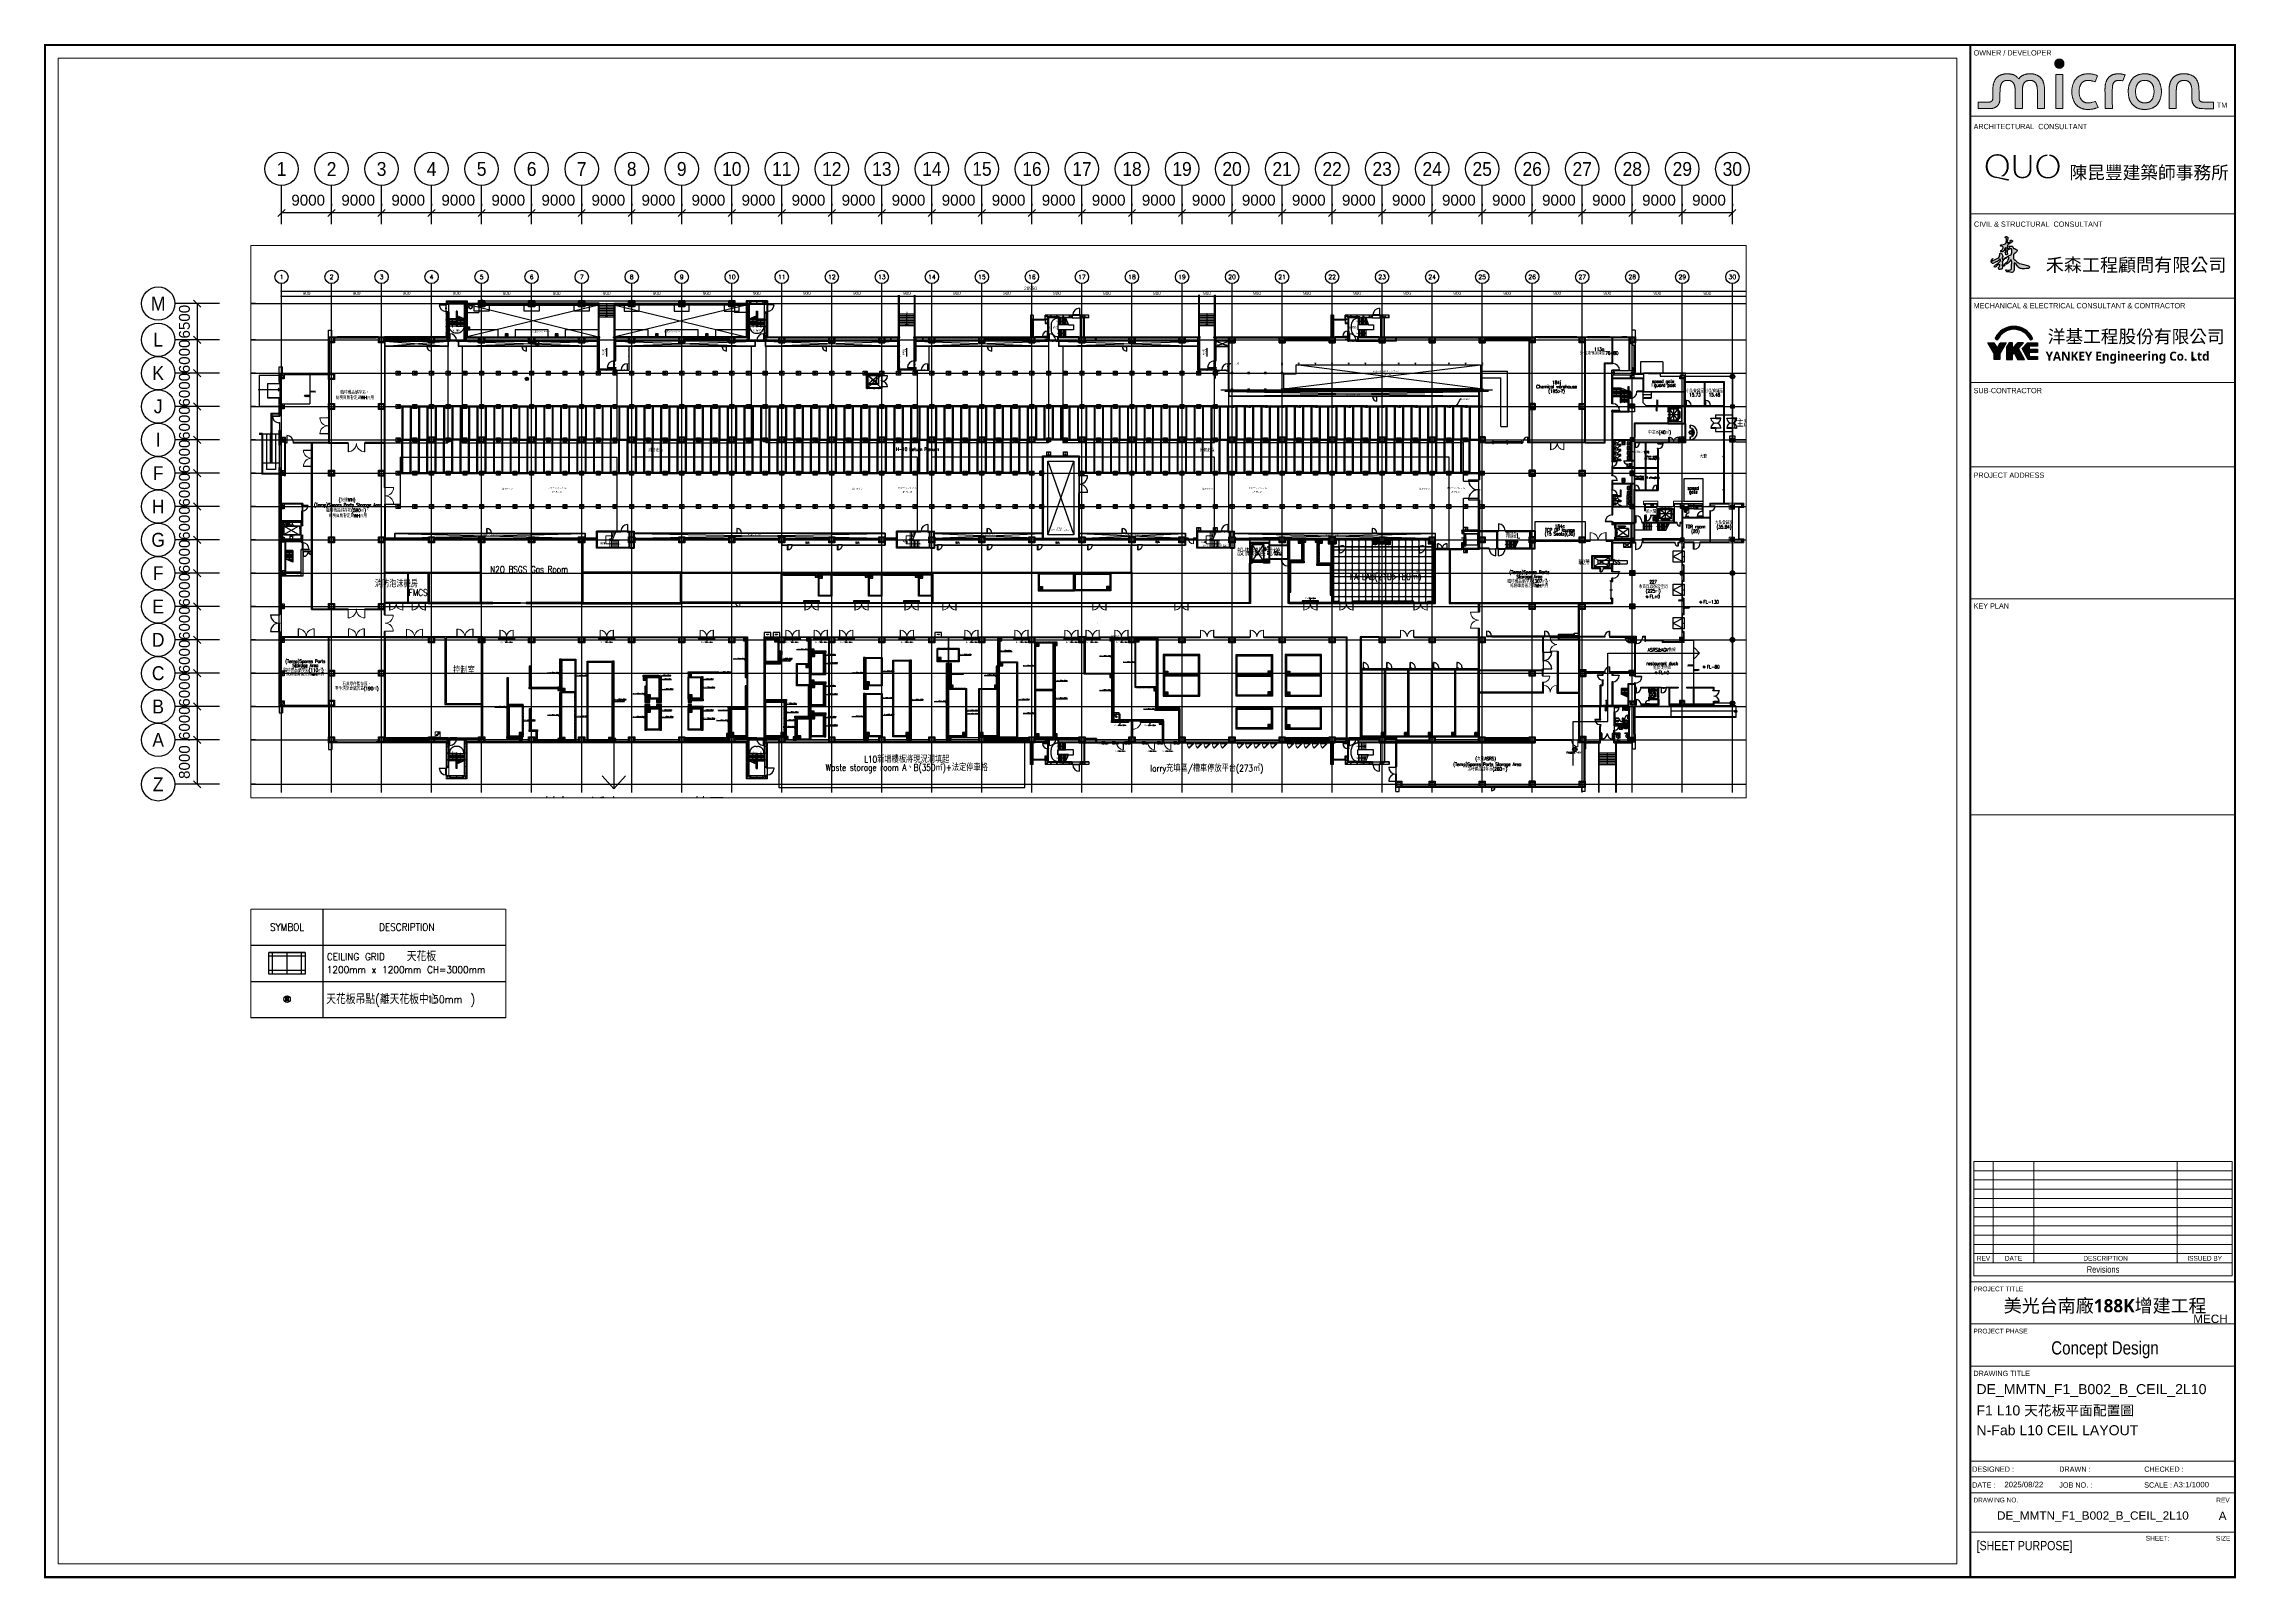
# Paper-space layout 'Layout1' of a CAD drawing. Header units: millimetres. Extents: x 3 to 398, y 4 to 280.
# The model-space entities are those that its viewports show. They can reach past a viewport. Long polylines and large blocks are cut down to what shows.
import ezdxf
from ezdxf.enums import TextEntityAlignment as Align

# ---------------------------------------------------------------- set-up
doc = ezdxf.new("R2010")
doc.units = ezdxf.units.MM
doc.header["$LTSCALE"] = 100
for name, pattern in [('188K-SM-03-F1-L10-ARCH-PA-Y2257103$0$AP5A-SM-03-F20-ARCH-PA-Y2230801+Y2230803$0$ALL-PA-TXT-Y2221201$0$DASHED', [19.05, 12.7, -6.35]), ('188K-SM-03-F1-L10-ARCH-PA-Y2257103$0$DASHED', [19.05, 12.7, -6.35]), ('X-N-FAB-L10$0$CENTERK1', [0.983, 0.833, -0.05, 0.05, -0.05]), ('X-N-FAB-L10$0$CENTERK5', [6.916, 6.667, -0.083, 0.083, -0.083]), ('X-N-FAB-L10$0$COL-CEN-LIN', [3.25, 2.5, -0.25, 0.25, -0.25]), ('X-N-FAB-L10$0$DE-MMTN-F2-Z-000-P-CHEM-L10_0730$0$HIDDEN', [0.375, 0.25, -0.125]), ('X-N-FAB-L10$0$Demolished', [7.14375, 4.7625, -2.38125]), ('X-N-FAB-L10$0$HIDDEN', [0.375, 0.25, -0.125]), ('X-N-FAB-L10$0$特化包設備$0$CDS-2F-UNIT$0$SDASH2', [0.09375, 0.0625, -0.03125])]:
    doc.linetypes.add(name, pattern=pattern)
for name, color, linetype in [('0-XREF', 7, 'Continuous'), ('188K-SM-03-F1-L10-ARCH-CEIL-Y2257103$0$K-CEIL-3m', 171, 'Continuous'), ('188K-SM-03-F1-L10-ARCH-CEIL-Y2257103$0$K-TXT', 53, 'Continuous'), ('188K-SM-03-F1-L10-ARCH-PA-Y2257103$0$K-Door', 53, 'Continuous'), ('188K-SM-03-F1-L10-ARCH-PA-Y2257103$0$K-岩棉 2hr 5-單抗', 53, 'Continuous'), ('188K-SM-03-F1-L10-ARCH-PA-Y2257103$0$K-岩棉 2hr-非抗-5m', 53, 'Continuous'), ('188K-SM-03-F1-L10-ARCH-PA-Y2257103$0$K-爬梯', 53, 'Continuous'), ('188K-SM-03-F1-L10-ARCH-PA-Y2257103$0$K-維修門', 53, 'Continuous'), ('188K-SM-03-F1-L10-ARCH-PA-Y2257103$0$K-鋁-單抗-3m', 53, 'Continuous'), ('AC-柱號', 7, 'Continuous'), ('K-0-TXT-柱位', 53, 'Continuous'), ('X-N-FAB-L10$0$0-MC', 8, 'Continuous'), ('X-N-FAB-L10$0$0-MD', 8, 'Continuous'), ('X-N-FAB-L10$0$0-NC', 8, 'Continuous'), ('X-N-FAB-L10$0$0-ND', 8, 'Continuous'), ('X-N-FAB-L10$0$0-可燃氣體房', 8, 'Continuous'), ('X-N-FAB-L10$0$0-控制室', 8, 'Continuous'), ('X-N-FAB-L10$0$00-Dike', 8, 'Continuous'), ('X-N-FAB-L10$0$00-PANEL', 8, 'Continuous'), ('X-N-FAB-L10$0$00-SUMP PIT', 8, 'Continuous'), ('X-N-FAB-L10$0$00-充填口', 8, 'Continuous'), ('X-N-FAB-L10$0$00-截流溝', 8, 'Continuous'), ('X-N-FAB-L10$0$00-沖身洗眼器', 8, 'Continuous'), ('X-N-FAB-L10$0$00-門', 8, 'Continuous'), ('X-N-FAB-L10$0$08', 8, 'Continuous'), ('X-N-FAB-L10$0$12', 8, 'Continuous'), ('X-N-FAB-L10$0$188K新增範圍', 8, 'Continuous'), ('X-N-FAB-L10$0$200K新增範圍', 8, 'Continuous'), ('X-N-FAB-L10$0$4', 8, 'Continuous'), ('X-N-FAB-L10$0$A-WALL-IN', 8, 'Continuous'), ('X-N-FAB-L10$0$A-Window(PH1)', 8, 'Continuous'), ('X-N-FAB-L10$0$BEAM', 8, 'Continuous'), ('X-N-FAB-L10$0$BLOCK', 8, 'Continuous'), ('X-N-FAB-L10$0$CCL', 8, 'X-N-FAB-L10$0$COL-CEN-LIN'), ('X-N-FAB-L10$0$COL', 8, 'Continuous'), ('X-N-FAB-L10$0$COL-S', 8, 'Continuous'), ('X-N-FAB-L10$0$COLINE', 8, 'X-N-FAB-L10$0$CENTERK5'), ('X-N-FAB-L10$0$DE-MMTN-F2-Z-000-P-CHEM-L10_0730$0$DOOR', 8, 'Continuous'), ('X-N-FAB-L10$0$DE-MMTN-F2-Z-000-P-CHEM-L10_0730$0$WCCS EQ', 8, 'Continuous'), ('X-N-FAB-L10$0$DOOR', 8, 'Continuous'), ('X-N-FAB-L10$0$DOORSILL', 8, 'Continuous'), ('X-N-FAB-L10$0$DRAIN', 8, 'Continuous'), ('X-N-FAB-L10$0$EL-1', 8, 'Continuous'), ('X-N-FAB-L10$0$HID', 8, 'X-N-FAB-L10$0$HIDDEN'), ('X-N-FAB-L10$0$HR', 8, 'Continuous'), ('X-N-FAB-L10$0$ST', 8, 'Continuous'), ('X-N-FAB-L10$0$TXT', 8, 'Continuous'), ('X-N-FAB-L10$0$TXT-C', 8, 'Continuous'), ('X-N-FAB-L10$0$TXT-CODE', 8, 'Continuous'), ('X-N-FAB-L10$0$WALL-P', 8, 'Continuous'), ('X-N-FAB-L10$0$WALL-RC', 8, 'Continuous'), ('X-N-FAB-L10$0$WIN-S', 8, 'Continuous'), ('X188KBDR-A3_P-Y2257103$0$0000-A1-FRAME-Micron$0$ASP_1', 8, 'Continuous'), ('X188KBDR-A3_P-Y2257103$0$0000-A1-FRAME-Micron$0$ASP_2', 8, 'Continuous'), ('X188KBDR-A3_P-Y2257103$0$0000-A1-FRAME-Micron$0$ASP_3', 8, 'Continuous'), ('X188KBDR-A3_P-Y2257103$0$0000-A1-FRAME-Micron$0$B-Frame', 8, 'Continuous'), ('X188KBDR-A3_P-Y2257103$0$0000-A1-FRAME-Micron$0$B-TITLE', 8, 'Continuous'), ('X188KBDR-A3_P-Y2257103$0$0000-A1-FRAME-Micron$0$Hattch', 8, 'Continuous'), ('X188KBDR-A3_P-Y2257103$0$0000-A1-FRAME-Micron$0$project', 8, 'Continuous'), ('X188KBDR-A3_P-Y2257103$0$0000-A1-FRAME-Micron$0$yke01', 8, 'Continuous'), ('X188KBDR-A3_P-Y2257103$0$0000-A1-FRAME-Micron$0$yke02', 8, 'Continuous')]:
    doc.layers.add(name, color=color, linetype=linetype)
for name, color, linetype, lineweight in [('188K-SM-03-F1-L10-ARCH-CEIL-Y2257103$0$K-吊點-標準', 1, 'Continuous', 9), ('X-N-FAB-L10$0$$Y_GADAI', 8, 'X-N-FAB-L10$0$CENTERK1', 0), ('X-N-FAB-L10$0$3', 8, 'Continuous', 9), ('X-N-FAB-L10$0$5', 8, 'Continuous', 5), ('X-N-FAB-L10$0$ARC', 8, 'Continuous', 0), ('X-N-FAB-L10$0$DE-MMTN-F2-Z-000-P-CHEM-L10_0730$0$0', 8, 'Continuous', 0), ('X-N-FAB-L10$0$STEEL1', 8, 'Continuous', 0)]:
    doc.layers.add(name, color=color, linetype=linetype, lineweight=lineweight)
doc.layers.add('X-N-FAB-L10$0$A-BLOCK', color=8, linetype='Continuous', plot=False)
doc.layers.add('X-N-FAB-L10$0$DIM', color=8, linetype='Continuous', plot=False)
doc.layers.get('DefPoints').freeze()
doc.styles.add('188K-SM-03-F1-L10-ARCH-CEIL-Y2257103$0$Standard', font='txt.shx', dxfattribs={"bigfont": 'chineset.shx'})
doc.styles.add('188K-SM-03-F1-L10-ARCH-PA-Y2257103$0$AP5A-SM-03-F20-ARCH-PA-Y2230801+Y2230803$0$ALL-PA-TXT-Y2221201$0$Standard', font='txt.shx', dxfattribs={"bigfont": 'chineset.shx'})
doc.styles.add('188K-SM-03-F1-L10-ARCH-PA-Y2257103$0$simplex', font='simplex.shx', dxfattribs={"width": 0.8, "bigfont": 'chineset.shx'})
doc.styles.get("Standard").update_dxf_attribs({"font": 'arial.ttf'})
doc.styles.add('X-N-FAB-L10$0$ATS', font='monotxt.shx', dxfattribs={"bigfont": 'BIGFONT.shx'})
doc.styles.add('X-N-FAB-L10$0$CHINA', font='simplex.shx', dxfattribs={"width": 0.75, "bigfont": 'chineset.shx'})
doc.styles.add('X-N-FAB-L10$0$COL-NUM', font='romanc')
doc.styles.add('X-N-FAB-L10$0$DE-MMTN-F2-Z-000-P-CHEM-L10_0730$0$CHINA', font='simplex.shx', dxfattribs={"width": 0.75})
doc.styles.add('X-N-FAB-L10$0$DIM', font='simplex.shx', dxfattribs={"width": 0.67, "bigfont": 'chineset.shx'})
doc.styles.add('X-N-FAB-L10$0$DimStyUse', font='romans.shx', dxfattribs={"width": 0.7})
doc.styles.add('X-N-FAB-L10$0$Gen-Text', font='arial.ttf', dxfattribs={"height": 2.5})
doc.styles.add('X-N-FAB-L10$0$JEH', font='SIMPLEX.shx', dxfattribs={"bigfont": 'genie.shx'})
doc.styles.add('X-N-FAB-L10$0$ROMS', font='ROMANS', dxfattribs={"bigfont": 'EXTFONT'})
doc.styles.add('X-N-FAB-L10$0$STANDARD', font='SIMPLEX', dxfattribs={"bigfont": 'BIGFONT'})
doc.styles.add('X188KBDR-A3_P-Y2257103$0$0000-A1-FRAME-Micron$0$Arial Narrow', font='ARIALN.TTF', dxfattribs={"height": 2})
doc.styles.add('X188KBDR-A3_P-Y2257103$0$0000-A1-FRAME-Micron$0$Arial Narrow_1', font='ARIALN.TTF', dxfattribs={"height": 1.8})
doc.styles.add('X188KBDR-A3_P-Y2257103$0$0000-A1-FRAME-Micron$0$Arial Narrow_4', font='ARIALN.TTF', dxfattribs={"height": 3.5})
doc.styles.add('X188KBDR-A3_P-Y2257103$0$0000-A1-FRAME-Micron$0$Arial Narrow_5', font='ARIALN.TTF', dxfattribs={"height": 2.5})
doc.styles.add('X188KBDR-A3_P-Y2257103$0$0000-A1-FRAME-Micron$0$Arial Narrow_7', font='ARIALN.TTF', dxfattribs={"height": 5})
doc.styles.add('X188KBDR-A3_P-Y2257103$0$0000-A1-FRAME-Micron$0$STANDARD', font='txt.shx', dxfattribs={"height": 0.2, "bigfont": 'china.shx'})
doc.styles.add('圖框', font='arial.ttf')
doc.dimstyles.new('STANDARD-2.5', dxfattribs={"dimscale": 10, "dimtxt": 2, "dimasz": 1.5, "dimexe": 2.5, "dimexo": 1.25, "dimgap": 1.25, "dimtad": 1, "dimdec": 0, "dimzin": 0, "dimdsep": 46, "dimtxsty": 'Standard', "dimblk": 'OBLIQUE', "dimcen": 2.5, "dimclrd": 256, "dimclre": 256, "dimclrt": 256, "dimadec": 0, "dimazin": 0, "dimtfac": 1, "dimtdec": 0, "dimtofl": 0, "dimtmove": 0, "dimatfit": 3, "dimfxl": 1, "dimtolj": 1, "dimtzin": 0, "dimlwd": -1, "dimlwe": -1, "dimarcsym": 0})
doc.dimstyles.new('X-N-FAB-L10$0$cirl', dxfattribs={"dimtxt": 200, "dimasz": 50, "dimexe": 50, "dimexo": 0, "dimgap": 20, "dimtad": 1, "dimdsep": 46, "dimtxsty": 'X-N-FAB-L10$0$DimStyUse', "dimblk": 'X-N-FAB-L10$0$_Origin', "dimcen": 10, "dimdle": 50, "dimclrt": 2, "dimazin": 0, "dimtfac": 1, "dimtix": 1, "dimtmove": 2, "dimatfit": 3, "dimfxl": 10, "dimtolj": 1, "dimarcsym": 0})
doc.dimstyles.new('X-N-FAB-L10$0$DE-MMTN-F2-Z-000-P-CHEM-L10_0730$0$0-Defpoint', dxfattribs={"dimtxt": 15, "dimasz": 0.5, "dimexe": 0.5, "dimexo": 0.5, "dimgap": 0.5, "dimtad": 1, "dimdsep": 46, "dimtxsty": 'X-N-FAB-L10$0$DE-MMTN-F2-Z-000-P-CHEM-L10_0730$0$CHINA', "dimblk": 'X-N-FAB-L10$0$DE-MMTN-F2-Z-000-P-CHEM-L10_0730$0$_None', "dimcen": 10, "dimclrd": 256, "dimclre": 256, "dimclrt": 256, "dimadec": 0, "dimazin": 0, "dimtfac": 1, "dimtix": 1, "dimtmove": 2, "dimatfit": 3, "dimldrblk": 'X-N-FAB-L10$0$DE-MMTN-F2-Z-000-P-CHEM-L10_0730$0$_None', "dimfxl": 0.5, "dimtolj": 1, "dimtzin": 0, "dimarcsym": 0})
pattern_1 = [(45, (-14652.315, -9642.747), (-44.90128, 44.90128), [])]
pattern_2 = [(270, (14944.5086, 2925), (5.333333, 6e-08), []), (7e-07, (14944.509, 2925), (-2e-07, 16), [])]

# ---------------------------------------------------------------- blocks, each defined once
blk = doc.blocks.new('X188KBDR-A3_P-Y2257103$0$0000-A1-FRAME-Micron$0$A$C6BF87E68')
h = blk.add_hatch(color=0)
h.dxf.hatch_style = 2
edge = h.paths.add_edge_path()
edge.add_spline(control_points=[(52, 17.6), (53.6, 20.3), (55.9, 21.6), (59, 21.6)], knot_values=[13, 13, 13, 13, 14, 14, 14, 14], degree=3, periodic=0)
edge.add_spline(control_points=[(59, 21.6), (59, 21.6), (59, 21.6), (59, 21.6)], knot_values=[12, 12, 12, 12, 13, 13, 13, 13], degree=3, periodic=0)
edge.add_spline(control_points=[(59, 21.6), (61.8, 21.6), (63.9, 20.5), (65.5, 18.3)], knot_values=[11, 11, 11, 11, 12, 12, 12, 12], degree=3, periodic=0)
edge.add_spline(control_points=[(65.5, 18.3), (66.6, 16.5), (67.1, 14.7), (67.1, 12.9)], knot_values=[10, 10, 10, 10, 11, 11, 11, 11], degree=3, periodic=0)
edge.add_spline(control_points=[(67.1, 12.9), (67.1, 12.9), (67.1, 12.4), (67.1, 12.4)], knot_values=[9, 9, 9, 9, 10, 10, 10, 10], degree=3, periodic=0)
edge.add_spline(control_points=[(67.1, 12.4), (67.1, 10.9), (66.8, 9.5), (66.1, 8)], knot_values=[8, 8, 8, 8, 9, 9, 9, 9], degree=3, periodic=0)
edge.add_spline(control_points=[(66.1, 8), (65.2, 6.1), (63.8, 4.8), (62, 4)], knot_values=[7, 7, 7, 7, 8, 8, 8, 8], degree=3, periodic=0)
edge.add_spline(control_points=[(62, 4), (62, 4), (63.9, 3.6), (63.9, 3.6)], knot_values=[6, 6, 6, 6, 7, 7, 7, 7], degree=3, periodic=0)
edge.add_spline(control_points=[(63.9, 3.6), (64.4, 3.9), (65, 4.3), (65.6, 4.7)], knot_values=[5, 5, 5, 5, 6, 6, 6, 6], degree=3, periodic=0)
edge.add_spline(control_points=[(65.6, 4.7), (67.7, 6.7), (68.8, 9.3), (68.8, 12.6)], knot_values=[4, 4, 4, 4, 5, 5, 5, 5], degree=3, periodic=0)
edge.add_spline(control_points=[(68.8, 12.6), (68.8, 12.6), (68.8, 12.9), (68.8, 12.9)], knot_values=[3, 3, 3, 3, 4, 4, 4, 4], degree=3, periodic=0)
edge.add_spline(control_points=[(68.8, 12.9), (68.8, 15.6), (67.9, 18), (66.2, 19.9)], knot_values=[2, 2, 2, 2, 3, 3, 3, 3], degree=3, periodic=0)
edge.add_spline(control_points=[(66.2, 19.9), (64.4, 21.8), (62, 22.8), (59.3, 22.8)], knot_values=[1, 1, 1, 1, 2, 2, 2, 2], degree=3, periodic=0)
edge.add_spline(control_points=[(59.3, 22.8), (59.3, 22.8), (58.9, 22.8), (58.9, 22.8)], knot_values=[0, 0, 0, 0, 1, 1, 1, 1], degree=3, periodic=0)
edge.add_spline(control_points=[(58.9, 22.8), (56.8, 22.8), (54.8, 22.2), (53, 20.9)], knot_values=[30, 30, 30, 30, 31, 31, 31, 31], degree=3, periodic=0)
edge.add_spline(control_points=[(53, 20.9), (50.4, 18.9), (49, 16.1), (49, 12.5)], knot_values=[29, 29, 29, 29, 30, 30, 30, 30], degree=3, periodic=0)
edge.add_spline(control_points=[(49, 12.5), (49, 12.5), (49, 12.1), (49, 12.1)], knot_values=[28, 28, 28, 28, 29, 29, 29, 29], degree=3, periodic=0)
edge.add_spline(control_points=[(49, 12.1), (49, 10.8), (49.3, 9.4), (49.8, 8.1)], knot_values=[27, 27, 27, 27, 28, 28, 28, 28], degree=3, periodic=0)
edge.add_spline(control_points=[(49.8, 8.1), (50.8, 5.8), (52.4, 4.2), (54.5, 3.2)], knot_values=[26, 26, 26, 26, 27, 27, 27, 27], degree=3, periodic=0)
edge.add_spline(control_points=[(54.5, 3.2), (55.1, 3), (55.8, 2.7), (56.7, 2.5)], knot_values=[25, 25, 25, 25, 26, 26, 26, 26], degree=3, periodic=0)
edge.add_spline(control_points=[(56.7, 2.5), (57.3, 2.4), (58.1, 2.3), (59.2, 2.2)], knot_values=[24, 24, 24, 24, 25, 25, 25, 25], degree=3, periodic=0)
edge.add_spline(control_points=[(59.2, 2.2), (62.8, 1.3), (65.9, 0.5), (68.5, 0)], knot_values=[23, 23, 23, 23, 24, 24, 24, 24], degree=3, periodic=0)
edge.add_spline(control_points=[(68.5, 0), (68.5, 0), (68.7, 0.4), (69, 1.3)], knot_values=[22, 22, 22, 22, 23, 23, 23, 23], degree=3, periodic=0)
edge.add_spline(control_points=[(69, 1.3), (69, 1.3), (69, 1.3), (69, 1.3)], knot_values=[21.00001, 21.00001, 21.00001, 21.00001, 21.99999, 21.99999, 21.99999, 21.99999], degree=3, periodic=0)
edge.add_spline(control_points=[(69, 1.3), (64.9, 2), (61.7, 2.6), (59.5, 3.2)], knot_values=[20, 20, 20, 20, 21, 21, 21, 21], degree=3, periodic=0)
edge.add_spline(control_points=[(59.5, 3.2), (58.8, 3.4), (58.1, 3.5), (57.2, 3.6)], knot_values=[19, 19, 19, 19, 20, 20, 20, 20], degree=3, periodic=0)
edge.add_spline(control_points=[(57.2, 3.6), (56.5, 3.8), (55.9, 4), (55.4, 4.3)], knot_values=[18, 18, 18, 18, 19, 19, 19, 19], degree=3, periodic=0)
edge.add_spline(control_points=[(55.4, 4.3), (54.8, 4.5), (54, 5), (53.1, 5.9)], knot_values=[17, 17, 17, 17, 18, 18, 18, 18], degree=3, periodic=0)
edge.add_spline(control_points=[(53.1, 5.9), (51.5, 7.7), (50.7, 9.8), (50.7, 12.1)], knot_values=[16, 16, 16, 16, 17, 17, 17, 17], degree=3, periodic=0)
edge.add_spline(control_points=[(50.7, 12.1), (50.7, 12.1), (50.7, 12.6), (50.7, 12.6)], knot_values=[15, 15, 15, 15, 16, 16, 16, 16], degree=3, periodic=0)
edge.add_spline(control_points=[(50.7, 12.6), (50.7, 14.3), (51.1, 16), (52, 17.6)], knot_values=[14, 14, 14, 14, 15, 15, 15, 15], degree=3, periodic=0)
h = blk.add_hatch(color=0)
h.dxf.hatch_style = 2
edge = h.paths.add_edge_path()
edge.add_spline(control_points=[(74.6, 22), (74.6, 22), (74.6, 10.2), (74.6, 10.2), (74.6, 7.8), (75.1, 6), (76.3, 4.9), (77.3, 3.8), (78.7, 3.3), (80.4, 3.3), (82.3, 3.3), (83.8, 3.8), (84.9, 4.9), (86, 6.1), (86.6, 7.9), (86.6, 10.2), (86.6, 10.2), (86.6, 22), (86.6, 22), (86.6, 22), (88.2, 22), (88.2, 22), (88.2, 22), (88.2, 10.3), (88.2, 10.3), (88.2, 7.5), (87.4, 5.3), (85.8, 3.9), (84.5, 2.7), (82.6, 2.1), (80.4, 2.1), (78.2, 2.1), (76.5, 2.7), (75.2, 3.8), (73.7, 5.2), (73, 7.3), (73, 10.1), (73, 10.1), (73, 22), (73, 22), (73, 22), (74.6, 22), (74.6, 22)], knot_values=[0, 0, 0, 0, 1, 1, 1, 2, 2, 2, 3, 3, 3, 4, 4, 4, 5, 5, 5, 6, 6, 6, 7, 7, 7, 8, 8, 8, 9, 9, 9, 10, 10, 10, 11, 11, 11, 12, 12, 12, 13, 13, 13, 14, 14, 14, 14], degree=3, periodic=0)
h = blk.add_hatch(color=0)
h.dxf.hatch_style = 2
edge = h.paths.add_edge_path()
edge.add_spline(control_points=[(109.7, 19.5), (108.1, 21.3), (106, 22.3), (103.4, 22.5)], knot_values=[15, 15, 15, 15, 16, 16, 16, 16], degree=3, periodic=0)
edge.add_spline(control_points=[(103.4, 22.5), (103.4, 22.5), (103.4, 21.3), (103.4, 21.3)], knot_values=[14, 14, 14, 14, 15, 15, 15, 15], degree=3, periodic=0)
edge.add_spline(control_points=[(103.4, 21.3), (105.6, 21), (107.4, 20), (108.7, 18.2)], knot_values=[13, 13, 13, 13, 14, 14, 14, 14], degree=3, periodic=0)
edge.add_spline(control_points=[(108.7, 18.2), (110, 16.6), (110.6, 14.6), (110.6, 12.4)], knot_values=[12, 12, 12, 12, 13, 13, 13, 13], degree=3, periodic=0)
edge.add_spline(control_points=[(110.6, 12.4), (110.6, 9.8), (109.9, 7.7), (108.6, 6)], knot_values=[11, 11, 11, 11, 12, 12, 12, 12], degree=3, periodic=0)
edge.add_spline(control_points=[(108.6, 6), (107.1, 4.1), (105, 3.1), (102.3, 3.1)], knot_values=[10, 10, 10, 10, 11, 11, 11, 11], degree=3, periodic=0)
edge.add_spline(control_points=[(102.3, 3.1), (99.7, 3.1), (97.6, 4.1), (96.1, 6)], knot_values=[9, 9, 9, 9, 10, 10, 10, 10], degree=3, periodic=0)
edge.add_spline(control_points=[(96.1, 6), (94.8, 7.7), (94.1, 9.8), (94.1, 12.1)], knot_values=[8, 8, 8, 8, 9, 9, 9, 9], degree=3, periodic=0)
edge.add_spline(control_points=[(94.1, 12.1), (94.1, 14.6), (94.8, 16.7), (96.1, 18.4)], knot_values=[7, 7, 7, 7, 8, 8, 8, 8], degree=3, periodic=0)
edge.add_spline(control_points=[(96.1, 18.4), (97.5, 20.2), (99.4, 21.2), (101.8, 21.3)], knot_values=[6, 6, 6, 6, 7, 7, 7, 7], degree=3, periodic=0)
edge.add_spline(control_points=[(101.8, 21.3), (101.8, 21.3), (101.8, 22.5), (101.8, 22.5)], knot_values=[5, 5, 5, 5, 6, 6, 6, 6], degree=3, periodic=0)
edge.add_spline(control_points=[(101.8, 22.5), (99.2, 22.4), (97, 21.4), (95.3, 19.7)], knot_values=[4, 4, 4, 4, 5, 5, 5, 5], degree=3, periodic=0)
edge.add_spline(control_points=[(95.3, 19.7), (93.4, 17.8), (92.4, 15.2), (92.4, 12)], knot_values=[3, 3, 3, 3, 4, 4, 4, 4], degree=3, periodic=0)
edge.add_spline(control_points=[(92.4, 12), (92.4, 9), (93.4, 6.5), (95.2, 4.7)], knot_values=[2, 2, 2, 2, 3, 3, 3, 3], degree=3, periodic=0)
edge.add_spline(control_points=[(95.2, 4.7), (97, 2.8), (99.4, 1.9), (102.2, 1.9)], knot_values=[1, 1, 1, 1, 2, 2, 2, 2], degree=3, periodic=0)
edge.add_spline(control_points=[(102.2, 1.9), (105.1, 1.9), (107.5, 2.9), (109.3, 4.7)], knot_values=[0, 0, 0, 0, 1, 1, 1, 1], degree=3, periodic=0)
edge.add_spline(control_points=[(109.3, 4.7), (111.3, 6.7), (112.3, 9.2), (112.3, 12.4)], knot_values=[17, 17, 17, 17, 18, 18, 18, 18], degree=3, periodic=0)
edge.add_spline(control_points=[(112.3, 12.4), (112.3, 15.3), (111.4, 17.7), (109.7, 19.5)], knot_values=[16, 16, 16, 16, 17, 17, 17, 17], degree=3, periodic=0)
blk = doc.blocks.new('X188KBDR-A3_P-Y2257103$0$0000-A1-FRAME-Micron$0$A$C53eb0ea9')
h = blk.add_hatch(color=256)
h.dxf.hatch_style = 1
h.paths.add_polyline_path([(-46.1, 18.3), (-48.3, 17.7), (-48.4, 17.7), (-49, 17.6), (-49.3, 17.3), (-48.8, 16.9), (-48.3, 16.7), (-47.7, 16.5), (-47.3, 16.4), (-47.1, 16.1), (-47.1, 15.7), (-47.1, 15.4), (-47.4, 14.9), (-47.9, 14.1), (-48.6, 13.4), (-49, 12.8), (-48.8, 12.6), (-48.4, 12.5), (-47.9, 12.4), (-47.4, 12.6), (-47.2, 12.7), (-46.9, 13), (-46.6, 13.2), (-46.6, 13.4), (-46.6, 13.5), (-46.4, 13.8), (-46.2, 14.1), (-46, 14.6), (-45.8, 15), (-45.7, 15.3), (-45.4, 15.5), (-45.3, 15.5), (-45, 15.5), (-44.9, 15.3), (-44.9, 14.8), (-44.9, 14.4), (-45.1, 13.8), (-45.3, 13.6), (-45.5, 13.5), (-45.6, 13.3), (-45.1, 13.3), (-44.9, 13.2), (-44.9, 13), (-44.9, 12.7), (-45.6, 12.3), (-45.5, 11.9), (-45.4, 11.2), (-45.2, 10.7), (-45, 10.3), (-44.7, 10.2), (-44.4, 10.2), (-44.1, 10.4), (-43.9, 10.7), (-43.9, 11.1), (-43.9, 11.4), (-44.1, 11.9), (-44.2, 12.4), (-44.2, 12.8), (-44.2, 13), (-44.1, 13.4), (-44, 13.6), (-43.9, 13.7), (-43.2, 14.1), (-42.8, 14.3), (-42.1, 14.6), (-41.7, 14.7), (-41.4, 14.8), (-41.1, 14.8), (-40.9, 14.8), (-40.7, 14.6), (-40.6, 14.4), (-40.6, 13.5), (-40.5, 12.6), (-40.5, 11.9), (-40.7, 11.3), (-40.9, 10.6), (-41.2, 10.2), (-41.8, 10), (-43.1, 9.5), (-44.1, 8.8), (-45.5, 8), (-46.1, 7.6), (-46.6, 7.1), (-47.2, 6.7), (-47.5, 6.5), (-47.6, 6.7), (-47.6, 6.8), (-47.7, 7), (-47.9, 7.4), (-47.9, 7.7), (-47.9, 8.1), (-47.7, 8.2), (-47.5, 8.3), (-47.3, 8.5), (-47.2, 8.8), (-47.4, 9.2), (-47.6, 9.5), (-47.6, 10), (-47.8, 10.6), (-48.1, 11), (-48.7, 11.3), (-49.2, 11.4), (-49.5, 11.2), (-49.7, 10.9), (-49.7, 10.2), (-49.8, 9.4), (-49.9, 8.9), (-50.4, 8.3), (-51.2, 7.7), (-52.6, 6.9), (-54.1, 6.1), (-55.2, 5.6), (-55.5, 5.4), (-55.6, 5.5), (-55.7, 5.8), (-55.7, 6.1), (-55.6, 6.2), (-55.4, 6.5), (-55.1, 6.9), (-54.9, 7.1), (-54.9, 7.3), (-55, 7.4), (-55.1, 7.3), (-55.3, 7.1), (-55.5, 6.8), (-55.8, 6.4), (-56, 6.1), (-56.2, 5.5), (-56.1, 4.8), (-55.6, 4.1), (-55.2, 3.8), (-54.9, 3.8), (-54.3, 3.9), (-53.6, 4.2), (-53.2, 4.6), (-52.9, 4.8), (-52.6, 5), (-52, 5), (-51.5, 5.2), (-51.1, 5.7), (-50.9, 6), (-50.5, 6), (-50.2, 6.2), (-50, 6.6), (-49.5, 6.7), (-49.1, 6.6), (-49, 6.1), (-49.2, 5.7), (-49.8, 5), (-50.9, 4), (-52, 3.3), (-52.9, 2.6), (-53.7, 2), (-53.9, 1.4), (-53.6, 0.9), (-53.2, 1), (-52.7, 1.1), (-52.4, 1.4), (-51.9, 1.8), (-51.6, 2.1), (-51.1, 2.5), (-50.8, 2.7), (-50.6, 2.9), (-50.3, 3), (-50, 3.1), (-49.9, 2.9), (-49.7, 2.6), (-49.7, 2.1), (-49.7, 1.8), (-49.9, 1.4), (-50.1, 1.1), (-50.5, 0.7), (-50.5, 0.2), (-50.4, -0.2), (-50.4, -0.5), (-50.2, -0.8), (-49.9, -0.9), (-49.5, -0.9), (-49.2, -0.7), (-48.9, -0.7), (-48.5, -0.7), (-48.3, -0.5), (-47.9, -0.3), (-47.8, 0.2), (-47.7, 0.7), (-47.7, 1.2), (-47.6, 1.6), (-47.7, 1.8), (-47.8, 2.3), (-47.8, 2.6), (-47.8, 3), (-47.7, 3.4), (-47.7, 3.8), (-47.7, 4.1), (-47.6, 4.5), (-47.8, 4.9), (-47.8, 5.2), (-47.8, 5.3), (-47.6, 5.4), (-47.3, 5.4), (-47.1, 5.6), (-47.1, 5.8), (-47, 6), (-46.8, 6.4), (-46.5, 6.7), (-46.2, 7), (-45.8, 7.2), (-45.5, 7.4), (-45.2, 7.5), (-44.8, 7.7), (-44.5, 7.9), (-44.3, 8.1), (-44, 8.4), (-43.7, 8.6), (-43.3, 8.6), (-42.9, 8.4), (-42.8, 8), (-42.8, 7.7), (-42.8, 7.2), (-43.2, 6.4), (-43.7, 5.5), (-44.9, 4.4), (-45.4, 3.9), (-45.9, 3.5), (-46.3, 2.9), (-46.5, 2.7), (-46.7, 2.5), (-46.8, 2.2), (-47, 1.9), (-46.8, 1.7), (-46.5, 1.7), (-46.2, 2), (-46, 2.3), (-45.7, 2.7), (-45.9, 2.8), (-46.1, 2.9), (-45.9, 3.3), (-45.6, 3.6), (-45.4, 3.8), (-45.3, 3.8), (-45.2, 3.6), (-45.2, 3.2), (-45, 3.2), (-44.6, 3.2), (-44.2, 3.5), (-43.8, 3.8), (-43.5, 4), (-43.2, 3.9), (-43, 4.3), (-42.8, 4.5), (-42.4, 4.9), (-42, 5.3), (-41.8, 5.8), (-41.7, 6.1), (-41.4, 6.3), (-41, 6.3), (-40.9, 6.1), (-40.7, 5.4), (-40.6, 4.7), (-40.6, 3.9), (-40.7, 3.2), (-40.8, 2.6), (-40.8, 1.1), (-40.8, 0.7), (-40.8, 0.4), (-40.9, 0.2), (-40.9, -0.1), (-40.9, -0.4), (-41, -0.5), (-41.3, -0.9), (-41.7, -1.2), (-42.2, -1.3), (-42.8, -1.3), (-43.7, -1.3), (-44.5, -1.2), (-45.2, -1.2), (-45.1, -1.7), (-44.8, -2), (-44.3, -2.5), (-43.3, -2.5), (-42.5, -2.7), (-41.7, -2.9), (-40.8, -3), (-40.2, -3), (-39.7, -2.8), (-39.2, -2.3), (-39, -1.8), (-38.9, -1.3), (-38.9, -1), (-38.9, -0.7), (-38.9, -0.5), (-38.9, 0.2), (-38.9, 1.7), (-38.8, 2.9), (-38.8, 3.6), (-38.7, 4.2), (-38.1, 3.7), (-37.4, 3.1), (-36.9, 2.4), (-36.4, 1.7), (-36.1, 1.3), (-35.7, 0.9), (-35, 0.4), (-34.3, 0), (-33.5, -0.2), (-32.8, -0.3), (-31.1, -0.3), (-29.8, -0.1), (-28.4, -0.1), (-27.6, -0.1), (-27.4, 0.4), (-27.3, 0.6), (-27.1, 0.8), (-27.1, 1), (-27.2, 1.2), (-27.6, 1.7), (-28, 2), (-28.7, 2.2), (-29.8, 2.5), (-31.5, 2.9), (-32.6, 3.1), (-33.6, 3.4), (-34.9, 3.8), (-35.6, 4.2), (-36.1, 4.5), (-36.7, 4.9), (-37.2, 5.5), (-37.5, 5.9), (-37.8, 6.2), (-38.3, 6.3), (-38.7, 6.6), (-39.1, 7), (-39.2, 7.5), (-39.3, 7.8), (-39.3, 8.5), (-39.3, 9.3), (-39.3, 10), (-39.3, 10.4), (-38.8, 10.9), (-38.1, 11.5), (-37.8, 11.8), (-37.5, 12.1), (-37.1, 12.5), (-36.8, 13), (-36.6, 13.2), (-36.5, 13.5), (-36.5, 13.8), (-36.8, 14), (-36.9, 14.1), (-37.2, 14.2), (-37.6, 14.4), (-38, 14.6), (-38.2, 14.8), (-38.4, 15), (-38.6, 14.9), (-38.7, 14.9), (-38.8, 14.9), (-39.1, 14.9), (-39.1, 14.9), (-39.3, 15.1), (-39.5, 15.4), (-39.6, 15.7), (-39.7, 16), (-39.9, 16.4), (-40.2, 16.7), (-40.4, 16.8), (-40.8, 16.9), (-41.3, 16.9), (-41.9, 16.9), (-42.2, 16.8), (-42.5, 16.8), (-42.5, 16.6), (-42.2, 16), (-42.2, 15.7), (-42.4, 15.6), (-42.7, 15.3), (-43.1, 15), (-43.3, 14.8), (-43.6, 14.8), (-43.7, 14.9), (-43.9, 14.9), (-43.9, 15.1), (-44, 15.5), (-44, 16), (-43.9, 16.5), (-43.8, 17.1), (-43.6, 17.7), (-43.3, 18.2), (-42.8, 18.3), (-42.5, 18.5), (-42, 18.8), (-41.7, 19.1), (-41.4, 19.3), (-41.1, 19.5), (-40.8, 19.7), (-40.5, 19.9), (-40.3, 19.9), (-40.1, 20.2), (-40, 20.5), (-40, 20.6), (-40, 20.7), (-40.2, 20.9), (-40.3, 21), (-40.5, 21), (-40.6, 21.1), (-40.8, 21.2), (-40.9, 21.2), (-41.3, 21.3), (-41.4, 21.2), (-41.5, 21.2), (-41.6, 21.1), (-41.7, 21.1), (-41.6, 20.6), (-41.7, 20.4), (-41.8, 20.2), (-42.1, 19.9), (-42.5, 19.7), (-42.9, 19.6), (-43.2, 19.5), (-43.5, 19.4), (-43.8, 19.4), (-43.8, 19.5), (-44, 19.8), (-44, 20), (-44, 20.2), (-44, 20.7), (-43.9, 21), (-43.9, 21.3), (-43.8, 21.6), (-43.7, 22), (-43.6, 22.3), (-43.6, 22.6), (-43.5, 22.8), (-43.5, 23.1), (-43.6, 23.3), (-43.7, 23.5), (-43.9, 23.7), (-44.1, 23.9), (-44.5, 24), (-44.7, 24.1), (-44.8, 24), (-45, 23.9), (-45.4, 23.9), (-45.5, 23.8), (-45.6, 23.7), (-45.6, 23.6), (-45.5, 23.4), (-45.1, 23.2), (-44.9, 22.9), (-44.8, 22.5), (-44.7, 22.2), (-44.7, 21.7), (-44.7, 20.6), (-44.8, 20.3), (-44.8, 19.5), (-44.7, 19.5), (-44.7, 19.3), (-45, 19.1), (-45.2, 18.8), (-45.5, 18.6)])
blk.add_lwpolyline([(-48.9, 17.6), (-48.6, 17.7), (-48.3, 17.7), (-46.1, 18.3), (-45.5, 18.6), (-45.2, 18.8), (-45, 19.1), (-44.7, 19.3), (-44.7, 19.5), (-44.8, 19.5), (-44.8, 20.3), (-44.7, 20.6), (-44.7, 21.7), (-44.7, 22.2), (-44.8, 22.5), (-44.9, 22.9), (-45.1, 23.2), (-45.5, 23.4), (-45.6, 23.6), (-45.6, 23.7), (-45.5, 23.8), (-45.4, 23.9), (-45, 23.9), (-44.8, 24), (-44.7, 24.1), (-44.5, 24), (-44.1, 23.9), (-43.9, 23.7), (-43.7, 23.5), (-43.6, 23.3), (-43.5, 23.1), (-43.5, 22.8), (-43.6, 22.6), (-43.6, 22.3), (-43.7, 22), (-43.8, 21.6), (-43.9, 21.3), (-43.9, 21), (-44, 20.7), (-44, 20.2), (-44, 20), (-44, 19.8), (-43.8, 19.5), (-43.8, 19.4), (-43.5, 19.4), (-43.2, 19.5), (-42.9, 19.6), (-42.5, 19.7), (-42.1, 19.9), (-41.8, 20.2), (-41.7, 20.4), (-41.6, 20.6), (-41.7, 21.1), (-41.6, 21.1), (-41.5, 21.2), (-41.4, 21.2), (-41.3, 21.3), (-40.9, 21.2), (-40.8, 21.2), (-40.6, 21.1), (-40.5, 21), (-40.3, 21), (-40.2, 20.9), (-40, 20.7), (-40, 20.6), (-40, 20.5), (-40.1, 20.2), (-40.3, 19.9), (-40.5, 19.9), (-40.8, 19.7), (-41.1, 19.5), (-41.4, 19.3), (-41.7, 19.1), (-42, 18.8), (-42.5, 18.5), (-42.8, 18.3), (-43.3, 18.2), (-43.6, 17.7), (-43.8, 17.1), (-43.9, 16.5), (-44, 16), (-44, 15.5), (-43.9, 15.1), (-43.9, 14.9), (-43.7, 14.9), (-43.6, 14.8), (-43.3, 14.8), (-43.1, 15), (-42.7, 15.3), (-42.4, 15.6), (-42.2, 15.7), (-42.2, 16), (-42.5, 16.6), (-42.5, 16.8), (-42.2, 16.8), (-41.9, 16.9), (-41.3, 16.9), (-40.8, 16.9), (-40.4, 16.8), (-40.2, 16.7), (-39.9, 16.4), (-39.7, 16), (-39.6, 15.7), (-39.5, 15.4), (-39.3, 15.1), (-39.1, 14.9), (-39.1, 14.9), (-38.8, 14.9), (-38.7, 14.9), (-38.6, 14.9), (-38.4, 15), (-38.2, 14.8), (-38, 14.6), (-37.6, 14.4), (-37.2, 14.2), (-36.9, 14.1), (-36.8, 14), (-36.5, 13.8), (-36.5, 13.5), (-36.6, 13.2), (-36.8, 13), (-37.1, 12.5), (-37.5, 12.1), (-37.8, 11.8), (-38.1, 11.5), (-38.8, 10.9), (-39.3, 10.4), (-39.3, 10), (-39.3, 9.3), (-39.3, 8.5), (-39.3, 7.8), (-39.2, 7.5), (-39.1, 7), (-38.7, 6.6), (-38.3, 6.3), (-37.8, 6.2), (-37.5, 5.9), (-37.2, 5.5), (-36.7, 4.9), (-36.1, 4.5), (-35.6, 4.2), (-34.9, 3.8), (-33.6, 3.4), (-32.6, 3.1), (-31.5, 2.9), (-29.8, 2.5), (-28.7, 2.2), (-28, 2), (-27.6, 1.7), (-27.2, 1.2), (-27.1, 1), (-27.1, 0.8), (-27.3, 0.6), (-27.4, 0.4), (-27.6, -0.1), (-28.4, -0.1), (-29.8, -0.1), (-31.1, -0.3), (-32.8, -0.3), (-33.5, -0.2), (-34.3, 0), (-35, 0.4), (-35.7, 0.9), (-36.1, 1.3), (-36.4, 1.7), (-36.9, 2.4), (-37.4, 3.1), (-38.1, 3.7), (-38.7, 4.2), (-38.8, 3.6), (-38.8, 2.9), (-38.9, 1.7), (-38.9, 0.2), (-38.9, -0.5), (-38.9, -0.7), (-38.9, -1), (-38.9, -1.3), (-39, -1.8), (-39.2, -2.3), (-39.7, -2.8), (-40.2, -3), (-40.8, -3), (-41.7, -2.9), (-42.5, -2.7), (-43.3, -2.5), (-44.3, -2.5), (-44.8, -2), (-45.1, -1.7), (-45.2, -1.2), (-44.5, -1.2), (-44.5, -1.2), (-43.7, -1.3), (-42.8, -1.3), (-42.2, -1.3), (-41.7, -1.2), (-41.3, -0.9), (-41, -0.5), (-40.9, -0.4), (-40.9, -0.1), (-40.9, 0.2), (-40.8, 0.4), (-40.8, 0.7), (-40.8, 1.1), (-40.8, 2.6), (-40.7, 3.2), (-40.6, 3.9), (-40.6, 4.7), (-40.7, 5.4), (-40.9, 6.1), (-41, 6.3), (-41.4, 6.3), (-41.7, 6.1), (-41.8, 5.8), (-42, 5.3), (-42.4, 4.9), (-42.8, 4.5), (-43, 4.3), (-43.2, 3.9), (-43.5, 4), (-43.8, 3.8), (-44.2, 3.5), (-44.6, 3.2), (-45, 3.2), (-45.2, 3.2), (-45.2, 3.6), (-45.3, 3.8), (-45.4, 3.8), (-45.6, 3.6), (-45.9, 3.3), (-46.1, 2.9), (-45.9, 2.8), (-45.7, 2.7), (-45.7, 2.7), (-46, 2.3), (-46.2, 2), (-46.5, 1.7), (-46.8, 1.7), (-47, 1.9), (-46.8, 2.2), (-46.7, 2.5), (-46.5, 2.7), (-46.3, 2.9), (-45.9, 3.5), (-45.4, 3.9), (-44.9, 4.4), (-43.7, 5.5), (-43.2, 6.4), (-42.8, 7.2), (-42.8, 7.7), (-42.8, 8), (-42.9, 8.4), (-43.3, 8.6), (-43.7, 8.6), (-44, 8.4), (-44.3, 8.1), (-44.5, 7.9), (-44.8, 7.7), (-45.2, 7.5), (-45.5, 7.4), (-45.8, 7.2), (-46.2, 7), (-46.5, 6.7), (-46.8, 6.4), (-47, 6), (-47.1, 5.8), (-47.1, 5.6), (-47.3, 5.4), (-47.6, 5.4), (-47.8, 5.3), (-47.8, 5.2), (-47.8, 4.9), (-47.6, 4.5), (-47.7, 4.1), (-47.7, 3.8), (-47.7, 3.4), (-47.8, 3), (-47.8, 2.6), (-47.8, 2.3), (-47.7, 1.8), (-47.6, 1.6), (-47.7, 1.2), (-47.7, 0.7), (-47.8, 0.2), (-47.9, -0.3), (-48.3, -0.5), (-48.5, -0.7), (-48.9, -0.7), (-49.2, -0.7), (-49.5, -0.9), (-49.9, -0.9), (-50.2, -0.8), (-50.4, -0.5), (-50.4, -0.2), (-50.5, 0.2), (-50.5, 0.7), (-50.1, 1.1), (-49.9, 1.4), (-49.7, 1.8), (-49.7, 2.1), (-49.7, 2.6), (-49.9, 2.9), (-50, 3.1), (-50.3, 3), (-50.6, 2.9), (-50.8, 2.7), (-51.1, 2.5), (-51.6, 2.1), (-51.9, 1.8), (-52.4, 1.4), (-52.7, 1.1), (-53.2, 1), (-53.6, 0.9), (-53.9, 1.4), (-53.7, 2), (-52.9, 2.6), (-52, 3.3), (-50.9, 4), (-49.8, 5), (-49.2, 5.7), (-49, 6.1), (-49.1, 6.6), (-49.5, 6.7), (-50, 6.6), (-50.2, 6.2), (-50.5, 6), (-50.5, 6), (-50.9, 6), (-51.1, 5.7), (-51.5, 5.2), (-52, 5), (-52.6, 5), (-52.9, 4.8), (-53.2, 4.6), (-53.6, 4.2), (-54.3, 3.9), (-54.9, 3.8), (-55.2, 3.8), (-55.6, 4.1), (-56.1, 4.8), (-56.2, 5.5), (-56, 6.1), (-55.8, 6.4), (-55.5, 6.8), (-55.3, 7.1), (-55.1, 7.3), (-55, 7.4), (-54.9, 7.3), (-54.9, 7.1), (-55.1, 6.9), (-55.4, 6.5), (-55.6, 6.2), (-55.7, 6.1), (-55.7, 5.8), (-55.6, 5.5), (-55.5, 5.4), (-55.2, 5.6), (-54.1, 6.1), (-52.6, 6.9), (-51.2, 7.7), (-50.4, 8.3), (-49.9, 8.9), (-49.8, 9.4), (-49.7, 10.2), (-49.7, 10.9), (-49.5, 11.2), (-49.2, 11.4), (-48.7, 11.3), (-48.1, 11), (-47.8, 10.6), (-47.6, 10), (-47.6, 9.5), (-47.4, 9.2), (-47.2, 8.8), (-47.3, 8.5), (-47.5, 8.3), (-47.7, 8.2), (-47.9, 8.1), (-47.9, 7.7), (-47.9, 7.4), (-47.7, 7), (-47.6, 6.8), (-47.6, 6.7), (-47.5, 6.5), (-47.2, 6.7), (-46.6, 7.1), (-46.1, 7.6), (-45.5, 8), (-44.1, 8.8), (-43.1, 9.5), (-41.8, 10), (-41.2, 10.2), (-40.9, 10.6), (-40.7, 11.3), (-40.5, 11.9), (-40.5, 12.6), (-40.6, 13.5), (-40.6, 14.4), (-40.7, 14.6), (-40.9, 14.8), (-41.1, 14.8), (-41.4, 14.8), (-41.7, 14.7), (-42.1, 14.6), (-42.8, 14.3), (-43.2, 14.1), (-43.9, 13.7), (-44, 13.6), (-44.1, 13.4), (-44.2, 13), (-44.2, 12.8), (-44.2, 12.4), (-44.1, 11.9), (-43.9, 11.4), (-43.9, 11.1), (-43.9, 10.7), (-44.1, 10.4), (-44.4, 10.2), (-44.7, 10.2), (-45, 10.3), (-45.2, 10.7), (-45.4, 11.2), (-45.5, 11.9), (-45.6, 12.3), (-44.9, 12.7), (-44.9, 13), (-44.9, 13.2), (-45.1, 13.3), (-45.6, 13.3), (-45.5, 13.5), (-45.3, 13.6), (-45.1, 13.8), (-44.9, 14.4), (-44.9, 14.8), (-44.9, 15.3), (-45, 15.5), (-45.3, 15.5), (-45.4, 15.5), (-45.7, 15.3), (-45.8, 15), (-46, 14.6), (-46.2, 14.1), (-46.4, 13.8), (-46.6, 13.5), (-46.6, 13.4), (-46.6, 13.2), (-46.9, 13), (-47.2, 12.7), (-47.4, 12.6), (-47.9, 12.4), (-48.4, 12.5), (-48.8, 12.6), (-49, 12.8), (-48.6, 13.4), (-47.9, 14.1), (-47.4, 14.9), (-47.1, 15.4), (-47.1, 15.7), (-47.1, 16.1), (-47.3, 16.4), (-47.7, 16.5), (-48.3, 16.7), (-48.8, 16.9), (-49.3, 17.3), (-49, 17.6), (-48.4, 17.7), (-48.1, 17.7), (-47.2, 18)])
blk = doc.blocks.new('X188KBDR-A3_P-Y2257103$0$0000-A1-FRAME-Micron$0$A$C944c00ef')
at = {"layer": 'X188KBDR-A3_P-Y2257103$0$0000-A1-FRAME-Micron$0$yke01'}
h = blk.add_hatch(dxfattribs=at)
h.set_pattern_fill('LINE', color=256, scale=20, angle=45)
h.set_pattern_definition(pattern_1)
h.paths.add_polyline_path([(144, 2720, 0.7651168), (470, 2557, -0.6223646), (4516, 2557, 0.7651168), (4842, 2720, 0.6218531)])
h = blk.add_hatch(dxfattribs=at)
h.set_pattern_fill('LINE', color=256, scale=20, angle=45)
h.set_pattern_definition(pattern_1)
h.paths.add_polyline_path([(1509, 2132), (769, 2132), (369, 1457), (-15, 2132), (-792, 2132), (0, 739), (0, 0), (742, 0), (742, 739)])
h = blk.add_hatch(dxfattribs=at)
h.set_pattern_fill('LINE', color=256, scale=20, angle=45)
h.set_pattern_definition(pattern_1)
h.paths.add_polyline_path([(3062, 1394), (3705, 2132), (2944, 2132), (2333, 1438), (2333, 2132), (1882, 2132), (1558, 1572), (1558, 0), (2306, 0), (2306, 611), (2521, 852), (2957, 0), (3832, 0)])
at = {"layer": 'X188KBDR-A3_P-Y2257103$0$0000-A1-FRAME-Micron$0$yke02'}
h = blk.add_hatch(dxfattribs=at)
h.set_pattern_fill('LINE', color=256, scale=20, angle=45)
h.set_pattern_definition(pattern_1)
h.paths.add_polyline_path([(5465, 1311), (4422, 1311), (4422, 1704), (5465, 1704), (5465, 2132), (4201, 2132), (3543, 1394), (4267, 0), (5465, 0), (5465, 392), (4422, 392), (4422, 882), (5465, 882)])
at = {"layer": 'X188KBDR-A3_P-Y2257103$0$0000-A1-FRAME-Micron$0$yke01'}
for points in [[(-792, 2132), (-15, 2132), (369, 1457), (769, 2132), (1509, 2132), (742, 739), (742, 0), (0, 0), (0, 739), (-792, 2132)], [(1882, 2132), (1558, 1572), (1558, 0), (2306, 0), (2306, 611), (2521, 852), (2957, 0), (3832, 0), (3062, 1394), (3705, 2132), (2944, 2132), (2333, 1438), (2333, 2132), (1882, 2132)]]:
    blk.add_lwpolyline(points, close=True, dxfattribs=at)
for centre, radius, start, end in [((2493, 1562), 2619, 26.24892, 153.75108), ((2493, 1562), 2255, 26.20666, 153.79334), ((329, 2683), 188, 168.64924, 318.33008), ((4657, 2683), 188, 221.66992, 11.35076)]:
    blk.add_arc(centre, radius, start, end, dxfattribs=at)
at = {"layer": 'X188KBDR-A3_P-Y2257103$0$0000-A1-FRAME-Micron$0$yke02'}
blk.add_lwpolyline([(4267, 0), (3543, 1394), (4201, 2132), (5465, 2132), (5465, 1704), (4422, 1704), (4422, 1311), (5465, 1311), (5465, 882), (4422, 882), (4422, 392), (5465, 392), (5465, 0), (4267, 0)], close=True, dxfattribs=at)
blk = doc.blocks.new('X188KBDR-A3_P-Y2257103')
at = {"layer": 'X188KBDR-A3_P-Y2257103$0$0000-A1-FRAME-Micron$0$Hattch', "linetype": 'Continuous', "lineweight": 0, "ltscale": 10}
for points in [[(365.74, 277.11), (365.69, 277.11), (365.65, 277.11), (365.6, 277.11), (365.56, 277.1), (365.52, 277.09), (365.47, 277.08), (365.43, 277.07), (365.39, 277.05), (365.35, 277.04), (365.32, 277.02), (365.28, 276.99), (365.25, 276.97), (365.21, 276.94), (365.18, 276.92), (365.15, 276.89), (365.12, 276.86), (365.1, 276.83), (365.07, 276.79), (365.05, 276.76), (365.03, 276.73), (365.01, 276.69), (364.99, 276.66), (364.97, 276.62), (364.95, 276.59), (364.94, 276.55), (364.93, 276.51), (364.92, 276.48), (364.91, 276.44), (364.9, 276.41), (364.9, 276.37), (364.9, 276.34), (364.9, 276.3), (364.9, 276.26), (364.9, 276.22), (364.91, 276.17), (364.92, 276.13), (364.93, 276.09), (364.94, 276.05), (364.95, 276.01), (364.97, 275.98), (364.98, 275.94), (365, 275.9), (365.02, 275.87), (365.04, 275.83), (365.06, 275.8), (365.09, 275.77), (365.11, 275.74), (365.14, 275.71), (365.17, 275.68), (365.2, 275.66), (365.23, 275.63), (365.26, 275.61), (365.3, 275.59), (365.33, 275.57), (365.37, 275.55), (365.4, 275.53), (365.44, 275.52), (365.48, 275.5), (365.52, 275.49), (365.56, 275.48), (365.6, 275.48), (365.64, 275.47), (365.68, 275.47), (365.73, 275.46), (365.77, 275.47), (365.81, 275.47), (365.85, 275.47), (365.89, 275.48), (365.93, 275.49), (365.97, 275.5), (366.01, 275.51), (366.05, 275.53), (366.09, 275.55), (366.12, 275.56), (366.16, 275.58), (366.19, 275.61), (366.23, 275.63), (366.26, 275.65), (366.29, 275.68), (366.32, 275.71), (366.35, 275.74), (366.37, 275.77), (366.4, 275.8), (366.42, 275.83), (366.44, 275.86), (366.46, 275.9), (366.48, 275.93), (366.5, 275.97), (366.51, 276.01), (366.53, 276.05), (366.54, 276.09), (366.55, 276.13), (366.55, 276.17), (366.56, 276.21), (366.56, 276.25), (366.56, 276.29), (366.56, 276.34), (366.56, 276.38), (366.55, 276.43), (366.54, 276.47), (366.53, 276.51), (366.52, 276.55), (366.5, 276.59), (366.49, 276.63), (366.47, 276.67), (366.45, 276.71), (366.43, 276.74), (366.41, 276.78), (366.38, 276.81), (366.35, 276.84), (366.33, 276.87), (366.3, 276.9), (366.27, 276.93), (366.24, 276.95), (366.21, 276.98), (366.17, 277), (366.14, 277.02), (366.11, 277.04), (366.07, 277.05), (366.04, 277.07), (366, 277.08), (365.96, 277.09), (365.93, 277.1), (365.89, 277.11), (365.85, 277.11), (365.82, 277.11), (365.78, 277.11)], [(357.77, 268.19), (359.07, 268.19), (359.07, 268.41), (359.07, 269.9), (359.07, 270.65), (359.07, 271.02), (359.07, 271.4), (359.07, 271.5), (359.08, 271.61), (359.08, 271.72), (359.09, 271.82), (359.1, 271.93), (359.11, 272.03), (359.13, 272.14), (359.15, 272.24), (359.16, 272.3), (359.18, 272.36), (359.2, 272.42), (359.21, 272.47), (359.24, 272.53), (359.26, 272.58), (359.28, 272.63), (359.31, 272.68), (359.33, 272.73), (359.36, 272.77), (359.39, 272.82), (359.43, 272.86), (359.46, 272.9), (359.5, 272.93), (359.53, 272.97), (359.57, 273), (359.61, 273.04), (359.65, 273.07), (359.69, 273.09), (359.74, 273.12), (359.78, 273.15), (359.83, 273.17), (359.88, 273.19), (359.92, 273.21), (359.97, 273.22), (360.03, 273.24), (360.08, 273.25), (360.13, 273.26), (360.19, 273.27), (360.24, 273.27), (360.3, 273.28), (360.36, 273.28), (360.43, 273.28), (360.49, 273.28), (360.55, 273.27), (360.61, 273.27), (360.67, 273.26), (360.73, 273.25), (360.79, 273.24), (360.84, 273.23), (360.89, 273.21), (360.95, 273.19), (361, 273.17), (361.04, 273.15), (361.09, 273.13), (361.13, 273.1), (361.18, 273.08), (361.22, 273.05), (361.26, 273.01), (361.3, 272.98), (361.34, 272.94), (361.37, 272.91), (361.41, 272.87), (361.44, 272.82), (361.47, 272.78), (361.5, 272.73), (361.53, 272.69), (361.55, 272.63), (361.58, 272.58), (361.6, 272.53), (361.62, 272.47), (361.64, 272.41), (361.66, 272.35), (361.68, 272.29), (361.7, 272.2), (361.72, 272.11), (361.73, 272.01), (361.75, 271.92), (361.76, 271.83), (361.76, 271.73), (361.77, 271.64), (361.77, 271.55), (361.77, 271.15), (361.77, 270.76), (361.78, 269.96), (361.77, 268.37), (361.77, 268.19), (363.07, 268.19), (363.07, 268.38), (363.07, 269.9), (363.07, 270.67), (363.07, 271.05), (363.07, 271.43), (363.07, 271.54), (363.06, 271.66), (363.06, 271.77), (363.05, 271.89), (363.04, 272.01), (363.03, 272.12), (363.02, 272.24), (363, 272.35), (362.99, 272.43), (362.97, 272.5), (362.96, 272.57), (362.94, 272.64), (362.92, 272.71), (362.9, 272.78), (362.88, 272.85), (362.86, 272.92), (362.84, 272.98), (362.81, 273.05), (362.79, 273.11), (362.76, 273.18), (362.73, 273.24), (362.7, 273.3), (362.66, 273.36), (362.63, 273.42), (362.59, 273.48), (362.55, 273.53), (362.51, 273.59), (362.47, 273.64), (362.42, 273.7), (362.38, 273.75), (362.33, 273.8), (362.28, 273.84), (362.23, 273.89), (362.17, 273.94), (362.11, 273.98), (362.05, 274.02), (361.99, 274.06), (361.93, 274.1), (361.86, 274.14), (361.79, 274.17), (361.72, 274.21), (361.65, 274.24), (361.58, 274.27), (361.5, 274.29), (361.43, 274.32), (361.36, 274.34), (361.28, 274.37), (361.21, 274.39), (361.14, 274.4), (361.06, 274.42), (360.99, 274.43), (360.92, 274.44), (360.84, 274.45), (360.77, 274.46), (360.69, 274.47), (360.62, 274.47), (360.54, 274.48), (360.47, 274.48), (360.39, 274.47), (360.32, 274.47), (360.24, 274.47), (360.17, 274.46), (360.09, 274.45), (360.02, 274.44), (359.94, 274.43), (359.87, 274.41), (359.79, 274.4), (359.72, 274.38), (359.64, 274.36), (359.57, 274.34), (359.49, 274.32), (359.42, 274.3), (359.34, 274.27), (359.27, 274.24), (359.19, 274.21), (359.13, 274.17), (359.06, 274.13), (358.99, 274.09), (358.93, 274.04), (358.87, 274), (358.81, 273.95), (358.75, 273.9), (358.69, 273.84), (358.64, 273.78), (358.58, 273.73), (358.53, 273.66), (358.48, 273.6), (358.43, 273.54), (358.33, 273.64), (358.24, 273.74), (358.15, 273.82), (358.07, 273.9), (357.99, 273.97), (357.95, 274.01), (357.91, 274.04), (357.88, 274.07), (357.84, 274.1), (357.8, 274.12), (357.76, 274.15), (357.73, 274.17), (357.69, 274.19), (357.65, 274.21), (357.61, 274.23), (357.57, 274.25), (357.54, 274.27), (357.5, 274.28), (357.45, 274.3), (357.41, 274.31), (357.37, 274.33), (357.33, 274.34), (357.28, 274.35), (357.23, 274.36), (357.19, 274.37), (357.08, 274.39), (357.02, 274.4), (356.95, 274.41), (356.88, 274.42), (356.81, 274.43), (356.74, 274.43), (356.67, 274.44), (356.6, 274.44), (356.53, 274.45), (356.46, 274.45), (356.39, 274.45), (356.32, 274.45), (356.25, 274.45), (356.18, 274.45), (356.11, 274.45), (356.05, 274.44), (355.98, 274.43), (355.89, 274.43), (355.8, 274.41), (355.71, 274.4), (355.62, 274.38), (355.54, 274.36), (355.46, 274.34), (355.38, 274.32), (355.3, 274.29), (355.22, 274.26), (355.14, 274.23), (355.07, 274.2), (355, 274.16), (354.93, 274.12), (354.86, 274.08), (354.8, 274.04), (354.73, 273.99), (354.67, 273.94), (354.61, 273.89), (354.55, 273.84), (354.49, 273.78), (354.44, 273.72), (354.38, 273.66), (354.33, 273.59), (354.29, 273.53), (354.24, 273.46), (354.19, 273.39), (354.15, 273.31), (354.11, 273.23), (354.07, 273.15), (354.04, 273.07), (354, 272.99), (353.97, 272.9), (353.94, 272.81), (353.91, 272.72), (353.89, 272.63), (353.87, 272.54), (353.85, 272.45), (353.83, 272.35), (353.82, 272.26), (353.8, 272.17), (353.79, 272.08), (353.78, 271.99), (353.78, 271.89), (353.77, 271.8), (353.77, 271.71), (353.76, 271.61), (353.76, 271.43), (353.76, 271.08), (353.76, 270.73), (353.76, 270.38), (353.75, 270.2), (353.75, 270.03), (353.75, 269.99), (353.75, 269.96), (353.74, 269.93), (353.74, 269.89), (353.73, 269.86), (353.73, 269.83), (353.72, 269.8), (353.71, 269.77), (353.7, 269.75), (353.69, 269.72), (353.68, 269.7), (353.66, 269.67), (353.65, 269.65), (353.63, 269.62), (353.62, 269.6), (353.6, 269.58), (353.58, 269.56), (353.56, 269.54), (353.54, 269.53), (353.52, 269.51), (353.5, 269.49), (353.47, 269.48), (353.45, 269.46), (353.42, 269.45), (353.39, 269.44), (353.37, 269.43), (353.34, 269.42), (353.31, 269.41), (353.28, 269.4), (353.24, 269.39), (353.21, 269.38), (353.17, 269.38), (353.11, 269.37), (353.04, 269.36), (352.98, 269.36), (352.91, 269.36), (352.11, 269.36), (351.31, 269.36), (351.14, 269.36), (351.14, 268.19), (351.42, 268.19), (351.7, 268.19), (352.27, 268.19), (352.55, 268.19), (352.83, 268.19), (353.11, 268.19), (353.39, 268.2), (353.47, 268.2), (353.55, 268.21), (353.62, 268.22), (353.69, 268.23), (353.77, 268.25), (353.84, 268.26), (353.91, 268.29), (353.98, 268.31), (354.05, 268.34), (354.12, 268.37), (354.19, 268.4), (354.26, 268.44), (354.32, 268.48), (354.39, 268.52), (354.45, 268.57), (354.48, 268.59), (354.51, 268.62), (354.54, 268.65), (354.58, 268.69), (354.61, 268.72), (354.64, 268.76), (354.67, 268.79), (354.7, 268.83), (354.73, 268.86), (354.75, 268.9), (354.78, 268.94), (354.8, 268.98), (354.82, 269.01), (354.84, 269.05), (354.86, 269.09), (354.88, 269.13), (354.9, 269.17), (354.91, 269.21), (354.93, 269.26), (354.94, 269.3), (354.96, 269.34), (354.97, 269.38), (354.98, 269.43), (354.99, 269.47), (355.01, 269.56), (355.02, 269.64), (355.03, 269.73), (355.04, 269.83), (355.05, 269.92), (355.05, 270.02), (355.05, 270.11), (355.05, 270.31), (355.05, 270.5), (355.05, 270.7), (355.05, 270.89), (355.05, 271.09), (355.06, 271.29), (355.06, 271.38), (355.06, 271.48), (355.07, 271.61), (355.08, 271.74), (355.09, 271.86), (355.11, 271.99), (355.12, 272.05), (355.13, 272.12), (355.15, 272.18), (355.16, 272.24), (355.17, 272.31), (355.19, 272.37), (355.21, 272.43), (355.22, 272.49), (355.24, 272.54), (355.26, 272.59), (355.28, 272.63), (355.3, 272.68), (355.32, 272.72), (355.35, 272.76), (355.37, 272.8), (355.4, 272.84), (355.43, 272.87), (355.46, 272.91), (355.49, 272.94), (355.52, 272.97), (355.55, 273), (355.59, 273.03), (355.63, 273.06), (355.66, 273.09), (355.7, 273.11), (355.74, 273.13), (355.78, 273.15), (355.82, 273.17), (355.87, 273.19), (355.91, 273.2), (355.96, 273.22), (356.01, 273.23), (356.05, 273.24), (356.1, 273.25), (356.15, 273.26), (356.2, 273.27), (356.26, 273.27), (356.31, 273.28), (356.36, 273.28), (356.42, 273.28), (356.47, 273.28), (356.53, 273.28), (356.58, 273.27), (356.63, 273.27), (356.68, 273.26), (356.73, 273.25), (356.78, 273.24), (356.83, 273.23), (356.87, 273.22), (356.92, 273.2), (356.96, 273.18), (357.01, 273.17), (357.05, 273.15), (357.09, 273.12), (357.13, 273.1), (357.16, 273.08), (357.2, 273.05), (357.24, 273.02), (357.27, 273), (357.31, 272.96), (357.34, 272.93), (357.37, 272.9), (357.4, 272.86), (357.43, 272.83), (357.45, 272.79), (357.48, 272.75), (357.51, 272.71), (357.53, 272.67), (357.55, 272.62), (357.58, 272.58), (357.6, 272.53), (357.62, 272.48), (357.64, 272.42), (357.66, 272.35), (357.68, 272.29), (357.7, 272.22), (357.71, 272.15), (357.72, 272.09), (357.73, 272.02), (357.74, 271.96), (357.75, 271.89), (357.76, 271.82), (357.76, 271.76), (357.76, 271.69), (357.77, 271.55), (357.77, 271.42), (357.77, 270.66), (357.77, 269.9), (357.77, 268.38)], [(365.09, 268.19), (366.36, 268.19), (366.36, 274.31), (365.09, 274.31)], [(372.69, 268.41), (372.25, 269.49), (372.11, 269.45), (371.98, 269.42), (371.72, 269.35), (371.59, 269.32), (371.47, 269.29), (371.34, 269.26), (371.21, 269.24), (371.13, 269.23), (371.05, 269.22), (370.97, 269.21), (370.89, 269.21), (370.82, 269.21), (370.74, 269.22), (370.67, 269.23), (370.6, 269.24), (370.52, 269.25), (370.45, 269.27), (370.39, 269.29), (370.32, 269.31), (370.26, 269.34), (370.19, 269.37), (370.13, 269.4), (370.07, 269.44), (370.02, 269.47), (369.96, 269.51), (369.91, 269.56), (369.86, 269.61), (369.81, 269.66), (369.76, 269.71), (369.71, 269.76), (369.67, 269.82), (369.63, 269.88), (369.59, 269.95), (369.55, 270.01), (369.52, 270.08), (369.49, 270.15), (369.46, 270.22), (369.43, 270.3), (369.41, 270.38), (369.38, 270.49), (369.36, 270.6), (369.33, 270.7), (369.32, 270.81), (369.3, 270.92), (369.29, 271.03), (369.29, 271.14), (369.29, 271.25), (369.29, 271.36), (369.29, 271.47), (369.3, 271.58), (369.32, 271.68), (369.33, 271.79), (369.36, 271.9), (369.38, 272.01), (369.41, 272.12), (369.43, 272.18), (369.45, 272.23), (369.47, 272.29), (369.49, 272.35), (369.51, 272.4), (369.53, 272.45), (369.56, 272.5), (369.59, 272.55), (369.61, 272.6), (369.64, 272.65), (369.67, 272.69), (369.71, 272.74), (369.74, 272.78), (369.77, 272.82), (369.81, 272.86), (369.85, 272.9), (369.89, 272.93), (369.93, 272.97), (369.97, 273), (370.01, 273.03), (370.06, 273.06), (370.11, 273.09), (370.16, 273.11), (370.21, 273.14), (370.26, 273.16), (370.31, 273.18), (370.36, 273.2), (370.42, 273.21), (370.48, 273.23), (370.54, 273.24), (370.6, 273.25), (370.66, 273.26), (370.71, 273.26), (370.76, 273.27), (370.81, 273.27), (370.86, 273.27), (370.9, 273.27), (370.95, 273.27), (371.05, 273.27), (371.15, 273.26), (371.24, 273.25), (371.34, 273.24), (371.44, 273.22), (371.48, 273.21), (371.53, 273.21), (371.62, 273.19), (371.71, 273.16), (371.8, 273.14), (371.99, 273.09), (372.08, 273.06), (372.17, 273.03), (372.58, 274.11), (372.45, 274.17), (372.4, 274.19), (372.34, 274.21), (372.23, 274.25), (372.13, 274.28), (372.02, 274.32), (371.91, 274.35), (371.8, 274.37), (371.69, 274.39), (371.58, 274.41), (371.47, 274.43), (371.36, 274.44), (371.24, 274.45), (371.13, 274.46), (371.02, 274.46), (370.91, 274.46), (370.79, 274.46), (370.68, 274.46), (370.56, 274.45), (370.47, 274.44), (370.37, 274.42), (370.27, 274.41), (370.18, 274.39), (370.09, 274.37), (370, 274.35), (369.91, 274.32), (369.82, 274.3), (369.74, 274.27), (369.65, 274.23), (369.57, 274.2), (369.49, 274.16), (369.41, 274.12), (369.34, 274.08), (369.26, 274.03), (369.19, 273.99), (369.12, 273.94), (369.05, 273.88), (368.98, 273.83), (368.92, 273.77), (368.85, 273.71), (368.79, 273.65), (368.73, 273.58), (368.68, 273.51), (368.62, 273.44), (368.57, 273.36), (368.52, 273.29), (368.47, 273.21), (368.42, 273.12), (368.38, 273.04), (368.34, 272.95), (368.3, 272.86), (368.26, 272.76), (368.22, 272.66), (368.18, 272.56), (368.15, 272.46), (368.12, 272.36), (368.09, 272.25), (368.07, 272.15), (368.05, 272.05), (368.03, 271.95), (368.01, 271.85), (367.99, 271.75), (367.98, 271.65), (367.97, 271.55), (367.97, 271.45), (367.96, 271.34), (367.96, 271.24), (367.97, 271.14), (367.97, 271.04), (367.98, 270.94), (367.99, 270.84), (368, 270.74), (368.01, 270.64), (368.03, 270.53), (368.05, 270.43), (368.07, 270.33), (368.1, 270.23), (368.12, 270.13), (368.15, 270.03), (368.19, 269.93), (368.22, 269.83), (368.26, 269.73), (368.3, 269.63), (368.33, 269.55), (368.37, 269.48), (368.4, 269.41), (368.44, 269.34), (368.48, 269.27), (368.52, 269.2), (368.56, 269.14), (368.61, 269.07), (368.65, 269.01), (368.7, 268.95), (368.75, 268.9), (368.8, 268.84), (368.85, 268.79), (368.91, 268.74), (368.96, 268.69), (369.02, 268.64), (369.08, 268.59), (369.14, 268.55), (369.2, 268.51), (369.27, 268.47), (369.33, 268.43), (369.4, 268.39), (369.46, 268.35), (369.53, 268.32), (369.6, 268.29), (369.68, 268.26), (369.75, 268.23), (369.82, 268.21), (369.9, 268.18), (369.98, 268.16), (370.06, 268.14), (370.14, 268.12), (370.25, 268.1), (370.37, 268.08), (370.48, 268.06), (370.6, 268.05), (370.71, 268.04), (370.83, 268.04), (370.95, 268.04), (371.06, 268.04), (371.18, 268.05), (371.29, 268.05), (371.41, 268.07), (371.52, 268.08), (371.64, 268.1), (371.75, 268.12), (371.86, 268.15), (371.98, 268.18), (372.07, 268.2), (372.15, 268.23), (372.24, 268.26), (372.33, 268.29), (372.51, 268.35)], [(375.03, 274.16), (374.97, 274.12), (374.91, 274.08), (374.85, 274.04), (374.79, 274), (374.74, 273.95), (374.68, 273.91), (374.63, 273.86), (374.58, 273.81), (374.54, 273.75), (374.49, 273.7), (374.45, 273.64), (374.4, 273.58), (374.36, 273.51), (374.32, 273.45), (374.29, 273.38), (374.25, 273.31), (374.22, 273.24), (374.18, 273.16), (374.15, 273.09), (374.12, 273), (374.09, 272.91), (374.07, 272.82), (374.05, 272.74), (374.03, 272.65), (374.01, 272.56), (373.99, 272.47), (373.98, 272.38), (373.97, 272.29), (373.96, 272.2), (373.95, 272.11), (373.94, 272.02), (373.94, 271.93), (373.94, 271.83), (373.93, 271.74), (373.93, 271.65), (373.94, 270.83), (373.95, 270.01), (373.96, 268.38), (373.97, 268.33), (373.97, 268.29), (373.98, 268.19), (375.25, 268.19), (375.26, 268.25), (375.26, 268.28), (375.26, 268.31), (375.25, 269.49), (375.24, 270.08), (375.24, 270.37), (375.24, 270.67), (375.24, 271.07), (375.24, 271.28), (375.25, 271.48), (375.25, 271.68), (375.26, 271.79), (375.26, 271.89), (375.27, 271.99), (375.28, 272.09), (375.29, 272.19), (375.3, 272.29), (375.31, 272.36), (375.32, 272.42), (375.33, 272.48), (375.35, 272.54), (375.36, 272.59), (375.38, 272.64), (375.4, 272.7), (375.42, 272.74), (375.45, 272.79), (375.48, 272.84), (375.5, 272.88), (375.54, 272.92), (375.57, 272.96), (375.6, 272.99), (375.64, 273.03), (375.68, 273.06), (375.71, 273.09), (375.76, 273.12), (375.8, 273.14), (375.84, 273.16), (375.89, 273.19), (375.94, 273.2), (375.99, 273.22), (376.04, 273.24), (376.09, 273.25), (376.15, 273.26), (376.21, 273.27), (376.26, 273.27), (376.33, 273.28), (376.39, 273.28), (376.45, 273.28), (376.52, 273.27), (376.55, 273.27), (376.59, 273.27), (376.67, 273.26), (376.75, 273.25), (376.83, 273.23), (377, 273.2), (377.08, 273.18), (377.17, 273.17), (377.54, 274.25), (377.45, 274.28), (377.41, 274.3), (377.37, 274.31), (377.28, 274.34), (377.2, 274.36), (377.11, 274.38), (377.02, 274.4), (376.93, 274.41), (376.85, 274.43), (376.76, 274.44), (376.67, 274.45), (376.58, 274.46), (376.49, 274.46), (376.4, 274.46), (376.31, 274.47), (376.23, 274.46), (376.14, 274.46), (376.05, 274.45), (375.96, 274.44), (375.88, 274.43), (375.8, 274.42), (375.72, 274.41), (375.64, 274.39), (375.57, 274.37), (375.5, 274.35), (375.42, 274.33), (375.35, 274.31), (375.29, 274.28), (375.22, 274.25), (375.15, 274.22), (375.09, 274.19)], [(385.48, 268.19), (386.77, 268.19), (386.77, 268.39), (386.77, 269.91), (386.77, 270.67), (386.77, 271.43), (386.77, 271.51), (386.77, 271.58), (386.78, 271.66), (386.78, 271.74), (386.78, 271.81), (386.79, 271.89), (386.8, 271.97), (386.81, 272.04), (386.81, 272.11), (386.82, 272.17), (386.84, 272.24), (386.85, 272.3), (386.87, 272.35), (386.88, 272.41), (386.9, 272.47), (386.92, 272.52), (386.95, 272.57), (386.97, 272.62), (387, 272.67), (387.02, 272.72), (387.05, 272.76), (387.08, 272.81), (387.12, 272.85), (387.15, 272.89), (387.19, 272.93), (387.23, 272.96), (387.27, 273), (387.31, 273.03), (387.35, 273.06), (387.39, 273.09), (387.44, 273.11), (387.49, 273.14), (387.54, 273.16), (387.59, 273.18), (387.64, 273.2), (387.7, 273.22), (387.75, 273.23), (387.81, 273.24), (387.87, 273.26), (387.93, 273.26), (388, 273.27), (388.07, 273.28), (388.13, 273.28), (388.2, 273.28), (388.27, 273.28), (388.33, 273.28), (388.39, 273.27), (388.46, 273.26), (388.52, 273.25), (388.58, 273.24), (388.63, 273.22), (388.69, 273.21), (388.75, 273.19), (388.8, 273.16), (388.85, 273.14), (388.91, 273.11), (388.96, 273.08), (389, 273.04), (389.05, 273.01), (389.1, 272.97), (389.14, 272.92), (389.18, 272.88), (389.22, 272.83), (389.26, 272.78), (389.29, 272.72), (389.32, 272.67), (389.35, 272.6), (389.38, 272.54), (389.41, 272.47), (389.43, 272.4), (389.46, 272.33), (389.47, 272.25), (389.49, 272.16), (389.51, 272.07), (389.52, 271.97), (389.54, 271.88), (389.54, 271.78), (389.55, 271.69), (389.56, 271.59), (389.56, 271.5), (389.56, 271.31), (389.57, 271.12), (389.57, 270.74), (389.57, 270.36), (389.57, 270.17), (389.57, 269.98), (389.57, 269.91), (389.58, 269.84), (389.58, 269.78), (389.59, 269.71), (389.6, 269.64), (389.61, 269.57), (389.62, 269.51), (389.64, 269.44), (389.65, 269.38), (389.67, 269.31), (389.7, 269.25), (389.72, 269.18), (389.75, 269.12), (389.78, 269.06), (389.81, 269), (389.85, 268.94), (389.88, 268.89), (389.91, 268.84), (389.95, 268.8), (389.98, 268.75), (390.02, 268.71), (390.05, 268.67), (390.09, 268.63), (390.13, 268.6), (390.17, 268.56), (390.21, 268.53), (390.25, 268.5), (390.3, 268.47), (390.34, 268.45), (390.39, 268.42), (390.43, 268.4), (390.48, 268.37), (390.52, 268.35), (390.57, 268.33), (390.62, 268.32), (390.67, 268.3), (390.72, 268.28), (390.77, 268.27), (390.82, 268.26), (390.87, 268.25), (390.92, 268.24), (390.97, 268.23), (391.02, 268.22), (391.08, 268.21), (391.13, 268.21), (391.19, 268.2), (391.24, 268.2), (391.29, 268.2), (391.43, 268.19), (391.56, 268.19), (391.82, 268.18), (392.09, 268.18), (392.35, 268.18), (392.88, 268.18), (393.14, 268.18), (393.41, 268.18), (393.43, 268.18), (393.44, 268.18), (393.48, 268.19), (393.48, 269.36), (393.29, 269.36), (392.46, 269.36), (392.05, 269.36), (391.64, 269.36), (391.59, 269.36), (391.54, 269.36), (391.5, 269.37), (391.45, 269.37), (391.41, 269.38), (391.37, 269.39), (391.33, 269.4), (391.29, 269.41), (391.26, 269.42), (391.22, 269.43), (391.19, 269.45), (391.16, 269.47), (391.13, 269.48), (391.1, 269.5), (391.08, 269.52), (391.05, 269.55), (391.03, 269.57), (391.01, 269.6), (390.99, 269.63), (390.97, 269.66), (390.95, 269.69), (390.94, 269.72), (390.92, 269.75), (390.91, 269.79), (390.9, 269.83), (390.89, 269.86), (390.88, 269.91), (390.88, 269.95), (390.87, 269.99), (390.87, 270.04), (390.87, 270.08), (390.86, 270.13), (390.86, 270.3), (390.86, 270.46), (390.87, 270.78), (390.87, 270.94), (390.87, 271.11), (390.86, 271.27), (390.86, 271.43), (390.85, 271.56), (390.85, 271.7), (390.84, 271.83), (390.83, 271.96), (390.82, 272.09), (390.8, 272.23), (390.79, 272.29), (390.78, 272.36), (390.77, 272.42), (390.76, 272.49), (390.74, 272.57), (390.72, 272.65), (390.7, 272.74), (390.68, 272.82), (390.65, 272.89), (390.63, 272.97), (390.6, 273.05), (390.57, 273.12), (390.53, 273.19), (390.5, 273.26), (390.46, 273.33), (390.42, 273.4), (390.38, 273.46), (390.34, 273.53), (390.29, 273.59), (390.24, 273.65), (390.2, 273.71), (390.14, 273.76), (390.09, 273.82), (390.03, 273.87), (389.97, 273.92), (389.91, 273.97), (389.85, 274.01), (389.78, 274.06), (389.72, 274.1), (389.65, 274.14), (389.57, 274.17), (389.5, 274.21), (389.42, 274.24), (389.34, 274.27), (389.26, 274.3), (389.17, 274.33), (389.11, 274.35), (389.05, 274.36), (388.99, 274.38), (388.93, 274.39), (388.87, 274.4), (388.81, 274.41), (388.75, 274.43), (388.69, 274.43), (388.63, 274.44), (388.57, 274.45), (388.51, 274.46), (388.45, 274.46), (388.39, 274.47), (388.33, 274.47), (388.27, 274.47), (388.21, 274.47), (388.14, 274.47), (388.08, 274.47), (388.02, 274.47), (387.96, 274.47), (387.9, 274.46), (387.84, 274.46), (387.78, 274.45), (387.72, 274.44), (387.66, 274.44), (387.6, 274.43), (387.54, 274.42), (387.48, 274.4), (387.42, 274.39), (387.36, 274.38), (387.3, 274.37), (387.23, 274.35), (387.16, 274.33), (387.09, 274.31), (387.02, 274.28), (386.95, 274.26), (386.88, 274.23), (386.82, 274.2), (386.75, 274.17), (386.69, 274.14), (386.63, 274.11), (386.57, 274.07), (386.51, 274.03), (386.46, 274), (386.4, 273.95), (386.35, 273.91), (386.3, 273.87), (386.25, 273.82), (386.2, 273.77), (386.16, 273.73), (386.11, 273.68), (386.07, 273.62), (386.03, 273.57), (385.99, 273.51), (385.95, 273.46), (385.91, 273.4), (385.87, 273.34), (385.84, 273.28), (385.81, 273.21), (385.78, 273.15), (385.75, 273.08), (385.72, 273.01), (385.69, 272.94), (385.67, 272.87), (385.64, 272.79), (385.62, 272.71), (385.6, 272.63), (385.58, 272.55), (385.56, 272.47), (385.54, 272.39), (385.53, 272.31), (385.52, 272.23), (385.51, 272.15), (385.5, 272.07), (385.49, 271.99), (385.48, 271.91), (385.48, 271.83), (385.47, 271.74), (385.47, 271.66), (385.47, 271.58), (385.47, 268.34), (385.47, 268.3), (385.47, 268.26)]]:
    blk.add_hatch(color=7, dxfattribs=at).paths.add_polyline_path(points)
h = blk.add_hatch(color=7, dxfattribs=at)
h.paths.add_polyline_path([(379.53, 274.09), (379.45, 274.05), (379.37, 274), (379.3, 273.95), (379.22, 273.89), (379.15, 273.83), (379.08, 273.77), (379.02, 273.71), (378.95, 273.65), (378.89, 273.58), (378.83, 273.51), (378.77, 273.43), (378.71, 273.35), (378.66, 273.27), (378.61, 273.19), (378.56, 273.1), (378.51, 273.01), (378.46, 272.92), (378.42, 272.83), (378.38, 272.73), (378.36, 272.66), (378.33, 272.6), (378.31, 272.54), (378.29, 272.47), (378.27, 272.41), (378.25, 272.34), (378.24, 272.28), (378.22, 272.21), (378.2, 272.15), (378.19, 272.08), (378.18, 272.02), (378.17, 271.95), (378.16, 271.89), (378.15, 271.82), (378.14, 271.75), (378.14, 271.69), (378.13, 271.62), (378.13, 271.56), (378.12, 271.49), (378.12, 271.42), (378.12, 271.36), (378.12, 271.29), (378.12, 271.16), (378.13, 271.02), (378.14, 270.89), (378.15, 270.75), (378.16, 270.62), (378.18, 270.5), (378.2, 270.39), (378.22, 270.28), (378.25, 270.16), (378.28, 270.05), (378.29, 270), (378.31, 269.94), (378.33, 269.89), (378.35, 269.84), (378.37, 269.78), (378.39, 269.73), (378.41, 269.68), (378.43, 269.63), (378.46, 269.57), (378.48, 269.52), (378.51, 269.47), (378.53, 269.42), (378.56, 269.37), (378.59, 269.32), (378.62, 269.27), (378.65, 269.23), (378.69, 269.18), (378.72, 269.13), (378.76, 269.08), (378.79, 269.04), (378.83, 268.99), (378.87, 268.95), (378.93, 268.89), (378.98, 268.83), (379.04, 268.77), (379.1, 268.72), (379.16, 268.67), (379.22, 268.62), (379.28, 268.57), (379.34, 268.53), (379.41, 268.48), (379.47, 268.44), (379.54, 268.4), (379.6, 268.37), (379.67, 268.33), (379.74, 268.3), (379.8, 268.27), (379.87, 268.25), (379.94, 268.22), (380.01, 268.2), (380.09, 268.17), (380.16, 268.15), (380.23, 268.14), (380.31, 268.12), (380.38, 268.1), (380.46, 268.09), (380.53, 268.08), (380.61, 268.07), (380.69, 268.06), (380.77, 268.06), (380.85, 268.06), (380.93, 268.05), (381.01, 268.05), (381.09, 268.05), (381.24, 268.05), (381.31, 268.05), (381.39, 268.06), (381.49, 268.06), (381.59, 268.07), (381.69, 268.09), (381.79, 268.1), (381.88, 268.12), (381.98, 268.14), (382.07, 268.16), (382.16, 268.19), (382.25, 268.22), (382.34, 268.25), (382.43, 268.28), (382.51, 268.32), (382.59, 268.36), (382.67, 268.4), (382.75, 268.45), (382.83, 268.5), (382.9, 268.55), (382.97, 268.6), (383.04, 268.66), (383.11, 268.71), (383.18, 268.78), (383.24, 268.84), (383.31, 268.91), (383.37, 268.98), (383.42, 269.06), (383.48, 269.13), (383.53, 269.21), (383.58, 269.3), (383.63, 269.38), (383.68, 269.47), (383.72, 269.56), (383.77, 269.66), (383.81, 269.76), (383.84, 269.86), (383.88, 269.95), (383.91, 270.05), (383.94, 270.15), (383.97, 270.25), (383.99, 270.35), (384.01, 270.45), (384.03, 270.55), (384.05, 270.65), (384.06, 270.75), (384.07, 270.85), (384.08, 270.95), (384.09, 271.05), (384.09, 271.15), (384.09, 271.25), (384.09, 271.35), (384.09, 271.45), (384.08, 271.55), (384.07, 271.65), (384.06, 271.75), (384.05, 271.85), (384.03, 271.95), (384.01, 272.05), (383.99, 272.15), (383.97, 272.25), (383.94, 272.35), (383.91, 272.45), (383.88, 272.55), (383.84, 272.65), (383.81, 272.74), (383.77, 272.84), (383.74, 272.92), (383.71, 272.99), (383.67, 273.06), (383.64, 273.12), (383.6, 273.19), (383.56, 273.25), (383.52, 273.32), (383.48, 273.38), (383.43, 273.44), (383.39, 273.49), (383.34, 273.55), (383.3, 273.6), (383.25, 273.65), (383.2, 273.71), (383.14, 273.75), (383.09, 273.8), (383.03, 273.85), (382.98, 273.89), (382.92, 273.94), (382.86, 273.98), (382.8, 274.02), (382.74, 274.05), (382.67, 274.09), (382.61, 274.12), (382.54, 274.16), (382.47, 274.19), (382.4, 274.22), (382.33, 274.25), (382.26, 274.27), (382.19, 274.3), (382.11, 274.32), (382.04, 274.34), (381.96, 274.36), (381.88, 274.38), (381.8, 274.4), (381.72, 274.42), (381.64, 274.43), (381.56, 274.44), (381.47, 274.45), (381.39, 274.46), (381.31, 274.46), (381.23, 274.46), (381.15, 274.47), (381.07, 274.46), (380.98, 274.46), (380.9, 274.46), (380.82, 274.45), (380.74, 274.45), (380.63, 274.43), (380.53, 274.42), (380.43, 274.4), (380.33, 274.38), (380.23, 274.36), (380.14, 274.34), (380.05, 274.31), (379.95, 274.28), (379.87, 274.25), (379.78, 274.21), (379.69, 274.18), (379.61, 274.13)])
h.paths.add_polyline_path([(382.78, 271.2), (382.77, 271.31), (382.76, 271.42), (382.73, 271.63), (382.72, 271.73), (382.71, 271.82), (382.69, 271.92), (382.67, 272.01), (382.66, 272.08), (382.64, 272.15), (382.61, 272.22), (382.59, 272.29), (382.56, 272.35), (382.54, 272.42), (382.51, 272.48), (382.47, 272.54), (382.44, 272.59), (382.4, 272.65), (382.37, 272.7), (382.33, 272.75), (382.28, 272.8), (382.24, 272.85), (382.19, 272.89), (382.15, 272.93), (382.1, 272.97), (382.05, 273.01), (381.99, 273.04), (381.94, 273.08), (381.89, 273.11), (381.83, 273.13), (381.77, 273.16), (381.71, 273.18), (381.65, 273.2), (381.59, 273.22), (381.52, 273.24), (381.46, 273.25), (381.39, 273.26), (381.32, 273.27), (381.25, 273.28), (381.18, 273.28), (381.1, 273.28), (381.02, 273.28), (380.95, 273.27), (380.87, 273.27), (380.8, 273.26), (380.73, 273.25), (380.66, 273.23), (380.59, 273.21), (380.53, 273.19), (380.46, 273.17), (380.4, 273.15), (380.34, 273.12), (380.28, 273.09), (380.23, 273.06), (380.17, 273.03), (380.12, 272.99), (380.07, 272.95), (380.02, 272.91), (379.98, 272.87), (379.93, 272.82), (379.89, 272.77), (379.85, 272.72), (379.81, 272.67), (379.77, 272.61), (379.73, 272.55), (379.7, 272.49), (379.67, 272.43), (379.64, 272.36), (379.61, 272.29), (379.59, 272.22), (379.56, 272.15), (379.54, 272.07), (379.52, 271.97), (379.49, 271.87), (379.48, 271.77), (379.46, 271.67), (379.45, 271.57), (379.44, 271.46), (379.43, 271.36), (379.43, 271.26), (379.43, 271.16), (379.44, 271.06), (379.45, 270.96), (379.46, 270.85), (379.47, 270.75), (379.49, 270.65), (379.51, 270.55), (379.53, 270.45), (379.55, 270.39), (379.57, 270.32), (379.59, 270.26), (379.61, 270.21), (379.63, 270.15), (379.66, 270.09), (379.68, 270.04), (379.71, 269.99), (379.74, 269.94), (379.77, 269.89), (379.8, 269.84), (379.83, 269.8), (379.86, 269.75), (379.9, 269.71), (379.94, 269.67), (379.98, 269.63), (380.02, 269.59), (380.06, 269.55), (380.1, 269.52), (380.15, 269.49), (380.2, 269.46), (380.25, 269.43), (380.3, 269.4), (380.35, 269.37), (380.4, 269.35), (380.46, 269.33), (380.51, 269.31), (380.57, 269.29), (380.63, 269.27), (380.7, 269.26), (380.76, 269.25), (380.83, 269.24), (380.9, 269.23), (380.97, 269.22), (381.05, 269.22), (381.12, 269.22), (381.19, 269.22), (381.26, 269.22), (381.33, 269.23), (381.4, 269.24), (381.47, 269.25), (381.54, 269.27), (381.61, 269.28), (381.67, 269.3), (381.74, 269.32), (381.8, 269.35), (381.86, 269.38), (381.92, 269.41), (381.98, 269.44), (382.04, 269.48), (382.09, 269.52), (382.14, 269.56), (382.2, 269.61), (382.25, 269.66), (382.29, 269.71), (382.34, 269.76), (382.38, 269.82), (382.42, 269.88), (382.46, 269.94), (382.5, 270.01), (382.53, 270.08), (382.56, 270.15), (382.59, 270.23), (382.62, 270.31), (382.63, 270.37), (382.65, 270.42), (382.66, 270.48), (382.67, 270.54), (382.7, 270.65), (382.72, 270.77), (382.75, 270.99), (382.77, 271.1)], flags=16)
at = {"color": 7, "lineweight": 0, "ltscale": 10}
for q in [(349.7, 279.66), (397.34, 3.95)]:
    blk.add_line((397.34, 279.66), q, dxfattribs=at)
blk.add_lwpolyline([(349.7, 279.66), (397.34, 279.66)], dxfattribs=at)
at = {"layer": 'X188KBDR-A3_P-Y2257103$0$0000-A1-FRAME-Micron$0$ASP_3', "lineweight": 0, "ltscale": 10, "flags": 128}
blk.add_lwpolyline([(5.72, 6.34), (347.29, 6.34), (347.29, 277.28), (5.72, 277.28)], close=True, dxfattribs=at)
at = {"layer": 'X188KBDR-A3_P-Y2257103$0$0000-A1-FRAME-Micron$0$B-Frame', "color": 7, "lineweight": 0, "ltscale": 10}
for p, q in [((396.82, 78.74), (350.37, 78.74)), ((350.37, 62.17), (350.37, 78.74)), ((396.82, 77.09), (350.37, 77.09)), ((396.82, 75.43), (350.37, 75.43)), ((353.8, 62.17), (353.8, 78.74)), ((361.16, 62.17), (361.16, 78.74)), ((386.93, 62.17), (386.93, 78.74)), ((396.82, 62.17), (396.82, 78.74)), ((396.82, 73.77), (350.37, 73.77)), ((396.82, 72.11), (350.37, 72.11)), ((396.82, 70.45), (350.37, 70.45)), ((396.82, 68.8), (350.37, 68.8)), ((396.82, 67.14), (350.37, 67.14)), ((396.82, 65.48), (350.37, 65.48)), ((396.82, 63.82), (350.37, 63.82)), ((396.82, 62.17), (350.37, 62.17)), ((350.37, 60.51), (350.37, 62.17)), ((350.37, 60.51), (350.37, 58.14)), ((396.82, 60.51), (350.37, 60.51)), ((353.8, 60.51), (353.8, 62.17)), ((361.16, 60.51), (361.16, 62.17)), ((386.93, 60.51), (386.93, 62.17)), ((396.82, 60.51), (396.82, 62.17)), ((396.82, 58.14), (396.82, 60.51)), ((350.37, 58.14), (396.82, 58.14))]:
    blk.add_line(p, q, dxfattribs=at)
for points in [[(349.7, 266.86), (397.34, 266.86)], [(397.34, 249.29), (349.7, 249.29)], [(397.34, 234.11), (349.7, 234.11)], [(397.34, 218.92), (349.7, 218.92)], [(397.34, 203.74), (349.7, 203.74)], [(397.34, 180.01), (349.7, 180.01)], [(397.34, 141.1), (349.7, 141.1)], [(397.39, 57.1), (349.75, 57.1)], [(397.34, 49.51), (349.7, 49.51)], [(397.39, 41.92), (349.75, 41.92)], [(397.39, 24.83), (349.75, 24.83)], [(397.39, 21.99), (349.75, 21.99)], [(397.39, 19.14), (349.75, 19.14)], [(397.39, 12.02), (349.75, 12.02)]]:
    blk.add_lwpolyline(points, dxfattribs=at)
at = {"layer": 'X188KBDR-A3_P-Y2257103$0$0000-A1-FRAME-Micron$0$B-TITLE', "const_width": 0.381}
blk.add_lwpolyline([(3.34, 279.66), (397.34, 279.66), (397.34, 3.95), (3.34, 3.95)], close=True, dxfattribs=at)
at = {"layer": 'X188KBDR-A3_P-Y2257103$0$0000-A1-FRAME-Micron$0$B-TITLE', "color": 7, "const_width": 0.381}
blk.add_lwpolyline([(349.7, 279.66), (349.7, 3.95)], dxfattribs=at)
at = {"layer": 'X188KBDR-A3_P-Y2257103$0$0000-A1-FRAME-Micron$0$Hattch', "color": 7, "lineweight": 0, "ltscale": 10, "flags": 128}
for points in [[(365.74, 277.11), (365.69, 277.11), (365.65, 277.11), (365.6, 277.11), (365.56, 277.1), (365.52, 277.09), (365.47, 277.08), (365.43, 277.07), (365.39, 277.05), (365.35, 277.04), (365.32, 277.02), (365.28, 276.99), (365.25, 276.97), (365.21, 276.94), (365.18, 276.92), (365.15, 276.89), (365.12, 276.86), (365.1, 276.83), (365.07, 276.79), (365.05, 276.76), (365.03, 276.73), (365.01, 276.69), (364.99, 276.66), (364.97, 276.62), (364.95, 276.59), (364.94, 276.55), (364.93, 276.51), (364.92, 276.48), (364.91, 276.44), (364.9, 276.41), (364.9, 276.37), (364.9, 276.34), (364.9, 276.3), (364.9, 276.26), (364.9, 276.22), (364.91, 276.17), (364.92, 276.13), (364.93, 276.09), (364.94, 276.05), (364.95, 276.01), (364.97, 275.98), (364.98, 275.94), (365, 275.9), (365.02, 275.87), (365.04, 275.83), (365.06, 275.8), (365.09, 275.77), (365.11, 275.74), (365.14, 275.71), (365.17, 275.68), (365.2, 275.66), (365.23, 275.63), (365.26, 275.61), (365.3, 275.59), (365.33, 275.57), (365.37, 275.55), (365.4, 275.53), (365.44, 275.52), (365.48, 275.5), (365.52, 275.49), (365.56, 275.48), (365.6, 275.48), (365.64, 275.47), (365.68, 275.47), (365.73, 275.46), (365.77, 275.47), (365.81, 275.47), (365.85, 275.47), (365.89, 275.48), (365.93, 275.49), (365.97, 275.5), (366.01, 275.51), (366.05, 275.53), (366.09, 275.55), (366.12, 275.56), (366.16, 275.58), (366.19, 275.61), (366.23, 275.63), (366.26, 275.65), (366.29, 275.68), (366.32, 275.71), (366.35, 275.74), (366.37, 275.77), (366.4, 275.8), (366.42, 275.83), (366.44, 275.86), (366.46, 275.9), (366.48, 275.93), (366.5, 275.97), (366.51, 276.01), (366.53, 276.05), (366.54, 276.09), (366.55, 276.13), (366.55, 276.17), (366.56, 276.21), (366.56, 276.25), (366.56, 276.29), (366.56, 276.34), (366.56, 276.38), (366.55, 276.43), (366.54, 276.47), (366.53, 276.51), (366.52, 276.55), (366.5, 276.59), (366.49, 276.63), (366.47, 276.67), (366.45, 276.71), (366.43, 276.74), (366.41, 276.78), (366.38, 276.81), (366.35, 276.84), (366.33, 276.87), (366.3, 276.9), (366.27, 276.93), (366.24, 276.95), (366.21, 276.98), (366.17, 277), (366.14, 277.02), (366.11, 277.04), (366.07, 277.05), (366.04, 277.07), (366, 277.08), (365.96, 277.09), (365.93, 277.1), (365.89, 277.11), (365.85, 277.11), (365.82, 277.11), (365.78, 277.11)], [(357.77, 268.19), (359.07, 268.19), (359.07, 268.41), (359.07, 269.9), (359.07, 270.65), (359.07, 271.02), (359.07, 271.4), (359.07, 271.5), (359.08, 271.61), (359.08, 271.72), (359.09, 271.82), (359.1, 271.93), (359.11, 272.03), (359.13, 272.14), (359.15, 272.24), (359.16, 272.3), (359.18, 272.36), (359.2, 272.42), (359.21, 272.47), (359.24, 272.53), (359.26, 272.58), (359.28, 272.63), (359.31, 272.68), (359.33, 272.73), (359.36, 272.77), (359.39, 272.82), (359.43, 272.86), (359.46, 272.9), (359.5, 272.93), (359.53, 272.97), (359.57, 273), (359.61, 273.04), (359.65, 273.07), (359.69, 273.09), (359.74, 273.12), (359.78, 273.15), (359.83, 273.17), (359.88, 273.19), (359.92, 273.21), (359.97, 273.22), (360.03, 273.24), (360.08, 273.25), (360.13, 273.26), (360.19, 273.27), (360.24, 273.27), (360.3, 273.28), (360.36, 273.28), (360.43, 273.28), (360.49, 273.28), (360.55, 273.27), (360.61, 273.27), (360.67, 273.26), (360.73, 273.25), (360.79, 273.24), (360.84, 273.23), (360.89, 273.21), (360.95, 273.19), (361, 273.17), (361.04, 273.15), (361.09, 273.13), (361.13, 273.1), (361.18, 273.08), (361.22, 273.05), (361.26, 273.01), (361.3, 272.98), (361.34, 272.94), (361.37, 272.91), (361.41, 272.87), (361.44, 272.82), (361.47, 272.78), (361.5, 272.73), (361.53, 272.69), (361.55, 272.63), (361.58, 272.58), (361.6, 272.53), (361.62, 272.47), (361.64, 272.41), (361.66, 272.35), (361.68, 272.29), (361.7, 272.2), (361.72, 272.11), (361.73, 272.01), (361.75, 271.92), (361.76, 271.83), (361.76, 271.73), (361.77, 271.64), (361.77, 271.55), (361.77, 271.15), (361.77, 270.76), (361.78, 269.96), (361.77, 268.37), (361.77, 268.19), (363.07, 268.19), (363.07, 268.38), (363.07, 269.9), (363.07, 270.67), (363.07, 271.05), (363.07, 271.43), (363.07, 271.54), (363.06, 271.66), (363.06, 271.77), (363.05, 271.89), (363.04, 272.01), (363.03, 272.12), (363.02, 272.24), (363, 272.35), (362.99, 272.43), (362.97, 272.5), (362.96, 272.57), (362.94, 272.64), (362.92, 272.71), (362.9, 272.78), (362.88, 272.85), (362.86, 272.92), (362.84, 272.98), (362.81, 273.05), (362.79, 273.11), (362.76, 273.18), (362.73, 273.24), (362.7, 273.3), (362.66, 273.36), (362.63, 273.42), (362.59, 273.48), (362.55, 273.53), (362.51, 273.59), (362.47, 273.64), (362.42, 273.7), (362.38, 273.75), (362.33, 273.8), (362.28, 273.84), (362.23, 273.89), (362.17, 273.94), (362.11, 273.98), (362.05, 274.02), (361.99, 274.06), (361.93, 274.1), (361.86, 274.14), (361.79, 274.17), (361.72, 274.21), (361.65, 274.24), (361.58, 274.27), (361.5, 274.29), (361.43, 274.32), (361.36, 274.34), (361.28, 274.37), (361.21, 274.39), (361.14, 274.4), (361.06, 274.42), (360.99, 274.43), (360.92, 274.44), (360.84, 274.45), (360.77, 274.46), (360.69, 274.47), (360.62, 274.47), (360.54, 274.48), (360.47, 274.48), (360.39, 274.47), (360.32, 274.47), (360.24, 274.47), (360.17, 274.46), (360.09, 274.45), (360.02, 274.44), (359.94, 274.43), (359.87, 274.41), (359.79, 274.4), (359.72, 274.38), (359.64, 274.36), (359.57, 274.34), (359.49, 274.32), (359.42, 274.3), (359.34, 274.27), (359.27, 274.24), (359.19, 274.21), (359.13, 274.17), (359.06, 274.13), (358.99, 274.09), (358.93, 274.04), (358.87, 274), (358.81, 273.95), (358.75, 273.9), (358.69, 273.84), (358.64, 273.78), (358.58, 273.73), (358.53, 273.66), (358.48, 273.6), (358.43, 273.54), (358.33, 273.64), (358.24, 273.74), (358.15, 273.82), (358.07, 273.9), (357.99, 273.97), (357.95, 274.01), (357.91, 274.04), (357.88, 274.07), (357.84, 274.1), (357.8, 274.12), (357.76, 274.15), (357.73, 274.17), (357.69, 274.19), (357.65, 274.21), (357.61, 274.23), (357.57, 274.25), (357.54, 274.27), (357.5, 274.28), (357.45, 274.3), (357.41, 274.31), (357.37, 274.33), (357.33, 274.34), (357.28, 274.35), (357.23, 274.36), (357.19, 274.37), (357.08, 274.39), (357.02, 274.4), (356.95, 274.41), (356.88, 274.42), (356.81, 274.43), (356.74, 274.43), (356.67, 274.44), (356.6, 274.44), (356.53, 274.45), (356.46, 274.45), (356.39, 274.45), (356.32, 274.45), (356.25, 274.45), (356.18, 274.45), (356.11, 274.45), (356.05, 274.44), (355.98, 274.43), (355.89, 274.43), (355.8, 274.41), (355.71, 274.4), (355.62, 274.38), (355.54, 274.36), (355.46, 274.34), (355.38, 274.32), (355.3, 274.29), (355.22, 274.26), (355.14, 274.23), (355.07, 274.2), (355, 274.16), (354.93, 274.12), (354.86, 274.08), (354.8, 274.04), (354.73, 273.99), (354.67, 273.94), (354.61, 273.89), (354.55, 273.84), (354.49, 273.78), (354.44, 273.72), (354.38, 273.66), (354.33, 273.59), (354.29, 273.53), (354.24, 273.46), (354.19, 273.39), (354.15, 273.31), (354.11, 273.23), (354.07, 273.15), (354.04, 273.07), (354, 272.99), (353.97, 272.9), (353.94, 272.81), (353.91, 272.72), (353.89, 272.63), (353.87, 272.54), (353.85, 272.45), (353.83, 272.35), (353.82, 272.26), (353.8, 272.17), (353.79, 272.08), (353.78, 271.99), (353.78, 271.89), (353.77, 271.8), (353.77, 271.71), (353.76, 271.61), (353.76, 271.43), (353.76, 271.08), (353.76, 270.73), (353.76, 270.38), (353.75, 270.2), (353.75, 270.03), (353.75, 269.99), (353.75, 269.96), (353.74, 269.93), (353.74, 269.89), (353.73, 269.86), (353.73, 269.83), (353.72, 269.8), (353.71, 269.77), (353.7, 269.75), (353.69, 269.72), (353.68, 269.7), (353.66, 269.67), (353.65, 269.65), (353.63, 269.62), (353.62, 269.6), (353.6, 269.58), (353.58, 269.56), (353.56, 269.54), (353.54, 269.53), (353.52, 269.51), (353.5, 269.49), (353.47, 269.48), (353.45, 269.46), (353.42, 269.45), (353.39, 269.44), (353.37, 269.43), (353.34, 269.42), (353.31, 269.41), (353.28, 269.4), (353.24, 269.39), (353.21, 269.38), (353.17, 269.38), (353.11, 269.37), (353.04, 269.36), (352.98, 269.36), (352.91, 269.36), (352.11, 269.36), (351.31, 269.36), (351.14, 269.36), (351.14, 268.19), (351.42, 268.19), (351.7, 268.19), (352.27, 268.19), (352.55, 268.19), (352.83, 268.19), (353.11, 268.19), (353.39, 268.2), (353.47, 268.2), (353.55, 268.21), (353.62, 268.22), (353.69, 268.23), (353.77, 268.25), (353.84, 268.26), (353.91, 268.29), (353.98, 268.31), (354.05, 268.34), (354.12, 268.37), (354.19, 268.4), (354.26, 268.44), (354.32, 268.48), (354.39, 268.52), (354.45, 268.57), (354.48, 268.59), (354.51, 268.62), (354.54, 268.65), (354.58, 268.69), (354.61, 268.72), (354.64, 268.76), (354.67, 268.79), (354.7, 268.83), (354.73, 268.86), (354.75, 268.9), (354.78, 268.94), (354.8, 268.98), (354.82, 269.01), (354.84, 269.05), (354.86, 269.09), (354.88, 269.13), (354.9, 269.17), (354.91, 269.21), (354.93, 269.26), (354.94, 269.3), (354.96, 269.34), (354.97, 269.38), (354.98, 269.43), (354.99, 269.47), (355.01, 269.56), (355.02, 269.64), (355.03, 269.73), (355.04, 269.83), (355.05, 269.92), (355.05, 270.02), (355.05, 270.11), (355.05, 270.31), (355.05, 270.5), (355.05, 270.7), (355.05, 270.89), (355.05, 271.09), (355.06, 271.29), (355.06, 271.38), (355.06, 271.48), (355.07, 271.61), (355.08, 271.74), (355.09, 271.86), (355.11, 271.99), (355.12, 272.05), (355.13, 272.12), (355.15, 272.18), (355.16, 272.24), (355.17, 272.31), (355.19, 272.37), (355.21, 272.43), (355.22, 272.49), (355.24, 272.54), (355.26, 272.59), (355.28, 272.63), (355.3, 272.68), (355.32, 272.72), (355.35, 272.76), (355.37, 272.8), (355.4, 272.84), (355.43, 272.87), (355.46, 272.91), (355.49, 272.94), (355.52, 272.97), (355.55, 273), (355.59, 273.03), (355.63, 273.06), (355.66, 273.09), (355.7, 273.11), (355.74, 273.13), (355.78, 273.15), (355.82, 273.17), (355.87, 273.19), (355.91, 273.2), (355.96, 273.22), (356.01, 273.23), (356.05, 273.24), (356.1, 273.25), (356.15, 273.26), (356.2, 273.27), (356.26, 273.27), (356.31, 273.28), (356.36, 273.28), (356.42, 273.28), (356.47, 273.28), (356.53, 273.28), (356.58, 273.27), (356.63, 273.27), (356.68, 273.26), (356.73, 273.25), (356.78, 273.24), (356.83, 273.23), (356.87, 273.22), (356.92, 273.2), (356.96, 273.18), (357.01, 273.17), (357.05, 273.15), (357.09, 273.12), (357.13, 273.1), (357.16, 273.08), (357.2, 273.05), (357.24, 273.02), (357.27, 273), (357.31, 272.96), (357.34, 272.93), (357.37, 272.9), (357.4, 272.86), (357.43, 272.83), (357.45, 272.79), (357.48, 272.75), (357.51, 272.71), (357.53, 272.67), (357.55, 272.62), (357.58, 272.58), (357.6, 272.53), (357.62, 272.48), (357.64, 272.42), (357.66, 272.35), (357.68, 272.29), (357.7, 272.22), (357.71, 272.15), (357.72, 272.09), (357.73, 272.02), (357.74, 271.96), (357.75, 271.89), (357.76, 271.82), (357.76, 271.76), (357.76, 271.69), (357.77, 271.55), (357.77, 271.42), (357.77, 270.66), (357.77, 269.9), (357.77, 268.38)], [(365.09, 268.19), (366.36, 268.19), (366.36, 274.31), (365.09, 274.31)], [(372.69, 268.41), (372.25, 269.49), (372.11, 269.45), (371.98, 269.42), (371.72, 269.35), (371.59, 269.32), (371.47, 269.29), (371.34, 269.26), (371.21, 269.24), (371.13, 269.23), (371.05, 269.22), (370.97, 269.21), (370.89, 269.21), (370.82, 269.21), (370.74, 269.22), (370.67, 269.23), (370.6, 269.24), (370.52, 269.25), (370.45, 269.27), (370.39, 269.29), (370.32, 269.31), (370.26, 269.34), (370.19, 269.37), (370.13, 269.4), (370.07, 269.44), (370.02, 269.47), (369.96, 269.51), (369.91, 269.56), (369.86, 269.61), (369.81, 269.66), (369.76, 269.71), (369.71, 269.76), (369.67, 269.82), (369.63, 269.88), (369.59, 269.95), (369.55, 270.01), (369.52, 270.08), (369.49, 270.15), (369.46, 270.22), (369.43, 270.3), (369.41, 270.38), (369.38, 270.49), (369.36, 270.6), (369.33, 270.7), (369.32, 270.81), (369.3, 270.92), (369.29, 271.03), (369.29, 271.14), (369.29, 271.25), (369.29, 271.36), (369.29, 271.47), (369.3, 271.58), (369.32, 271.68), (369.33, 271.79), (369.36, 271.9), (369.38, 272.01), (369.41, 272.12), (369.43, 272.18), (369.45, 272.23), (369.47, 272.29), (369.49, 272.35), (369.51, 272.4), (369.53, 272.45), (369.56, 272.5), (369.59, 272.55), (369.61, 272.6), (369.64, 272.65), (369.67, 272.69), (369.71, 272.74), (369.74, 272.78), (369.77, 272.82), (369.81, 272.86), (369.85, 272.9), (369.89, 272.93), (369.93, 272.97), (369.97, 273), (370.01, 273.03), (370.06, 273.06), (370.11, 273.09), (370.16, 273.11), (370.21, 273.14), (370.26, 273.16), (370.31, 273.18), (370.36, 273.2), (370.42, 273.21), (370.48, 273.23), (370.54, 273.24), (370.6, 273.25), (370.66, 273.26), (370.71, 273.26), (370.76, 273.27), (370.81, 273.27), (370.86, 273.27), (370.9, 273.27), (370.95, 273.27), (371.05, 273.27), (371.15, 273.26), (371.24, 273.25), (371.34, 273.24), (371.44, 273.22), (371.48, 273.21), (371.53, 273.21), (371.62, 273.19), (371.71, 273.16), (371.8, 273.14), (371.99, 273.09), (372.08, 273.06), (372.17, 273.03), (372.58, 274.11), (372.45, 274.17), (372.4, 274.19), (372.34, 274.21), (372.23, 274.25), (372.13, 274.28), (372.02, 274.32), (371.91, 274.35), (371.8, 274.37), (371.69, 274.39), (371.58, 274.41), (371.47, 274.43), (371.36, 274.44), (371.24, 274.45), (371.13, 274.46), (371.02, 274.46), (370.91, 274.46), (370.79, 274.46), (370.68, 274.46), (370.56, 274.45), (370.47, 274.44), (370.37, 274.42), (370.27, 274.41), (370.18, 274.39), (370.09, 274.37), (370, 274.35), (369.91, 274.32), (369.82, 274.3), (369.74, 274.27), (369.65, 274.23), (369.57, 274.2), (369.49, 274.16), (369.41, 274.12), (369.34, 274.08), (369.26, 274.03), (369.19, 273.99), (369.12, 273.94), (369.05, 273.88), (368.98, 273.83), (368.92, 273.77), (368.85, 273.71), (368.79, 273.65), (368.73, 273.58), (368.68, 273.51), (368.62, 273.44), (368.57, 273.36), (368.52, 273.29), (368.47, 273.21), (368.42, 273.12), (368.38, 273.04), (368.34, 272.95), (368.3, 272.86), (368.26, 272.76), (368.22, 272.66), (368.18, 272.56), (368.15, 272.46), (368.12, 272.36), (368.09, 272.25), (368.07, 272.15), (368.05, 272.05), (368.03, 271.95), (368.01, 271.85), (367.99, 271.75), (367.98, 271.65), (367.97, 271.55), (367.97, 271.45), (367.96, 271.34), (367.96, 271.24), (367.97, 271.14), (367.97, 271.04), (367.98, 270.94), (367.99, 270.84), (368, 270.74), (368.01, 270.64), (368.03, 270.53), (368.05, 270.43), (368.07, 270.33), (368.1, 270.23), (368.12, 270.13), (368.15, 270.03), (368.19, 269.93), (368.22, 269.83), (368.26, 269.73), (368.3, 269.63), (368.33, 269.55), (368.37, 269.48), (368.4, 269.41), (368.44, 269.34), (368.48, 269.27), (368.52, 269.2), (368.56, 269.14), (368.61, 269.07), (368.65, 269.01), (368.7, 268.95), (368.75, 268.9), (368.8, 268.84), (368.85, 268.79), (368.91, 268.74), (368.96, 268.69), (369.02, 268.64), (369.08, 268.59), (369.14, 268.55), (369.2, 268.51), (369.27, 268.47), (369.33, 268.43), (369.4, 268.39), (369.46, 268.35), (369.53, 268.32), (369.6, 268.29), (369.68, 268.26), (369.75, 268.23), (369.82, 268.21), (369.9, 268.18), (369.98, 268.16), (370.06, 268.14), (370.14, 268.12), (370.25, 268.1), (370.37, 268.08), (370.48, 268.06), (370.6, 268.05), (370.71, 268.04), (370.83, 268.04), (370.95, 268.04), (371.06, 268.04), (371.18, 268.05), (371.29, 268.05), (371.41, 268.07), (371.52, 268.08), (371.64, 268.1), (371.75, 268.12), (371.86, 268.15), (371.98, 268.18), (372.07, 268.2), (372.15, 268.23), (372.24, 268.26), (372.33, 268.29), (372.51, 268.35)], [(375.03, 274.16), (374.97, 274.12), (374.91, 274.08), (374.85, 274.04), (374.79, 274), (374.74, 273.95), (374.68, 273.91), (374.63, 273.86), (374.58, 273.81), (374.54, 273.75), (374.49, 273.7), (374.45, 273.64), (374.4, 273.58), (374.36, 273.51), (374.32, 273.45), (374.29, 273.38), (374.25, 273.31), (374.22, 273.24), (374.18, 273.16), (374.15, 273.09), (374.12, 273), (374.09, 272.91), (374.07, 272.82), (374.05, 272.74), (374.03, 272.65), (374.01, 272.56), (373.99, 272.47), (373.98, 272.38), (373.97, 272.29), (373.96, 272.2), (373.95, 272.11), (373.94, 272.02), (373.94, 271.93), (373.94, 271.83), (373.93, 271.74), (373.93, 271.65), (373.94, 270.83), (373.95, 270.01), (373.96, 268.38), (373.97, 268.33), (373.97, 268.29), (373.98, 268.19), (375.25, 268.19), (375.26, 268.25), (375.26, 268.28), (375.26, 268.31), (375.25, 269.49), (375.24, 270.08), (375.24, 270.37), (375.24, 270.67), (375.24, 271.07), (375.24, 271.28), (375.25, 271.48), (375.25, 271.68), (375.26, 271.79), (375.26, 271.89), (375.27, 271.99), (375.28, 272.09), (375.29, 272.19), (375.3, 272.29), (375.31, 272.36), (375.32, 272.42), (375.33, 272.48), (375.35, 272.54), (375.36, 272.59), (375.38, 272.64), (375.4, 272.7), (375.42, 272.74), (375.45, 272.79), (375.48, 272.84), (375.5, 272.88), (375.54, 272.92), (375.57, 272.96), (375.6, 272.99), (375.64, 273.03), (375.68, 273.06), (375.71, 273.09), (375.76, 273.12), (375.8, 273.14), (375.84, 273.16), (375.89, 273.19), (375.94, 273.2), (375.99, 273.22), (376.04, 273.24), (376.09, 273.25), (376.15, 273.26), (376.21, 273.27), (376.26, 273.27), (376.33, 273.28), (376.39, 273.28), (376.45, 273.28), (376.52, 273.27), (376.55, 273.27), (376.59, 273.27), (376.67, 273.26), (376.75, 273.25), (376.83, 273.23), (377, 273.2), (377.08, 273.18), (377.17, 273.17), (377.54, 274.25), (377.45, 274.28), (377.41, 274.3), (377.37, 274.31), (377.28, 274.34), (377.2, 274.36), (377.11, 274.38), (377.02, 274.4), (376.93, 274.41), (376.85, 274.43), (376.76, 274.44), (376.67, 274.45), (376.58, 274.46), (376.49, 274.46), (376.4, 274.46), (376.31, 274.47), (376.23, 274.46), (376.14, 274.46), (376.05, 274.45), (375.96, 274.44), (375.88, 274.43), (375.8, 274.42), (375.72, 274.41), (375.64, 274.39), (375.57, 274.37), (375.5, 274.35), (375.42, 274.33), (375.35, 274.31), (375.29, 274.28), (375.22, 274.25), (375.15, 274.22), (375.09, 274.19)], [(379.53, 274.09), (379.45, 274.05), (379.37, 274), (379.3, 273.95), (379.22, 273.89), (379.15, 273.83), (379.08, 273.77), (379.02, 273.71), (378.95, 273.65), (378.89, 273.58), (378.83, 273.51), (378.77, 273.43), (378.71, 273.35), (378.66, 273.27), (378.61, 273.19), (378.56, 273.1), (378.51, 273.01), (378.46, 272.92), (378.42, 272.83), (378.38, 272.73), (378.36, 272.66), (378.33, 272.6), (378.31, 272.54), (378.29, 272.47), (378.27, 272.41), (378.25, 272.34), (378.24, 272.28), (378.22, 272.21), (378.2, 272.15), (378.19, 272.08), (378.18, 272.02), (378.17, 271.95), (378.16, 271.89), (378.15, 271.82), (378.14, 271.75), (378.14, 271.69), (378.13, 271.62), (378.13, 271.56), (378.12, 271.49), (378.12, 271.42), (378.12, 271.36), (378.12, 271.29), (378.12, 271.16), (378.13, 271.02), (378.14, 270.89), (378.15, 270.75), (378.16, 270.62), (378.18, 270.5), (378.2, 270.39), (378.22, 270.28), (378.25, 270.16), (378.28, 270.05), (378.29, 270), (378.31, 269.94), (378.33, 269.89), (378.35, 269.84), (378.37, 269.78), (378.39, 269.73), (378.41, 269.68), (378.43, 269.63), (378.46, 269.57), (378.48, 269.52), (378.51, 269.47), (378.53, 269.42), (378.56, 269.37), (378.59, 269.32), (378.62, 269.27), (378.65, 269.23), (378.69, 269.18), (378.72, 269.13), (378.76, 269.08), (378.79, 269.04), (378.83, 268.99), (378.87, 268.95), (378.93, 268.89), (378.98, 268.83), (379.04, 268.77), (379.1, 268.72), (379.16, 268.67), (379.22, 268.62), (379.28, 268.57), (379.34, 268.53), (379.41, 268.48), (379.47, 268.44), (379.54, 268.4), (379.6, 268.37), (379.67, 268.33), (379.74, 268.3), (379.8, 268.27), (379.87, 268.25), (379.94, 268.22), (380.01, 268.2), (380.09, 268.17), (380.16, 268.15), (380.23, 268.14), (380.31, 268.12), (380.38, 268.1), (380.46, 268.09), (380.53, 268.08), (380.61, 268.07), (380.69, 268.06), (380.77, 268.06), (380.85, 268.06), (380.93, 268.05), (381.01, 268.05), (381.09, 268.05), (381.24, 268.05), (381.31, 268.05), (381.39, 268.06), (381.49, 268.06), (381.59, 268.07), (381.69, 268.09), (381.79, 268.1), (381.88, 268.12), (381.98, 268.14), (382.07, 268.16), (382.16, 268.19), (382.25, 268.22), (382.34, 268.25), (382.43, 268.28), (382.51, 268.32), (382.59, 268.36), (382.67, 268.4), (382.75, 268.45), (382.83, 268.5), (382.9, 268.55), (382.97, 268.6), (383.04, 268.66), (383.11, 268.71), (383.18, 268.78), (383.24, 268.84), (383.31, 268.91), (383.37, 268.98), (383.42, 269.06), (383.48, 269.13), (383.53, 269.21), (383.58, 269.3), (383.63, 269.38), (383.68, 269.47), (383.72, 269.56), (383.77, 269.66), (383.81, 269.76), (383.84, 269.86), (383.88, 269.95), (383.91, 270.05), (383.94, 270.15), (383.97, 270.25), (383.99, 270.35), (384.01, 270.45), (384.03, 270.55), (384.05, 270.65), (384.06, 270.75), (384.07, 270.85), (384.08, 270.95), (384.09, 271.05), (384.09, 271.15), (384.09, 271.25), (384.09, 271.35), (384.09, 271.45), (384.08, 271.55), (384.07, 271.65), (384.06, 271.75), (384.05, 271.85), (384.03, 271.95), (384.01, 272.05), (383.99, 272.15), (383.97, 272.25), (383.94, 272.35), (383.91, 272.45), (383.88, 272.55), (383.84, 272.65), (383.81, 272.74), (383.77, 272.84), (383.74, 272.92), (383.71, 272.99), (383.67, 273.06), (383.64, 273.12), (383.6, 273.19), (383.56, 273.25), (383.52, 273.32), (383.48, 273.38), (383.43, 273.44), (383.39, 273.49), (383.34, 273.55), (383.3, 273.6), (383.25, 273.65), (383.2, 273.71), (383.14, 273.75), (383.09, 273.8), (383.03, 273.85), (382.98, 273.89), (382.92, 273.94), (382.86, 273.98), (382.8, 274.02), (382.74, 274.05), (382.67, 274.09), (382.61, 274.12), (382.54, 274.16), (382.47, 274.19), (382.4, 274.22), (382.33, 274.25), (382.26, 274.27), (382.19, 274.3), (382.11, 274.32), (382.04, 274.34), (381.96, 274.36), (381.88, 274.38), (381.8, 274.4), (381.72, 274.42), (381.64, 274.43), (381.56, 274.44), (381.47, 274.45), (381.39, 274.46), (381.31, 274.46), (381.23, 274.46), (381.15, 274.47), (381.07, 274.46), (380.98, 274.46), (380.9, 274.46), (380.82, 274.45), (380.74, 274.45), (380.63, 274.43), (380.53, 274.42), (380.43, 274.4), (380.33, 274.38), (380.23, 274.36), (380.14, 274.34), (380.05, 274.31), (379.95, 274.28), (379.87, 274.25), (379.78, 274.21), (379.69, 274.18), (379.61, 274.13)], [(382.78, 271.2), (382.77, 271.31), (382.76, 271.42), (382.73, 271.63), (382.72, 271.73), (382.71, 271.82), (382.69, 271.92), (382.67, 272.01), (382.66, 272.08), (382.64, 272.15), (382.61, 272.22), (382.59, 272.29), (382.56, 272.35), (382.54, 272.42), (382.51, 272.48), (382.47, 272.54), (382.44, 272.59), (382.4, 272.65), (382.37, 272.7), (382.33, 272.75), (382.28, 272.8), (382.24, 272.85), (382.19, 272.89), (382.15, 272.93), (382.1, 272.97), (382.05, 273.01), (381.99, 273.04), (381.94, 273.08), (381.89, 273.11), (381.83, 273.13), (381.77, 273.16), (381.71, 273.18), (381.65, 273.2), (381.59, 273.22), (381.52, 273.24), (381.46, 273.25), (381.39, 273.26), (381.32, 273.27), (381.25, 273.28), (381.18, 273.28), (381.1, 273.28), (381.02, 273.28), (380.95, 273.27), (380.87, 273.27), (380.8, 273.26), (380.73, 273.25), (380.66, 273.23), (380.59, 273.21), (380.53, 273.19), (380.46, 273.17), (380.4, 273.15), (380.34, 273.12), (380.28, 273.09), (380.23, 273.06), (380.17, 273.03), (380.12, 272.99), (380.07, 272.95), (380.02, 272.91), (379.98, 272.87), (379.93, 272.82), (379.89, 272.77), (379.85, 272.72), (379.81, 272.67), (379.77, 272.61), (379.73, 272.55), (379.7, 272.49), (379.67, 272.43), (379.64, 272.36), (379.61, 272.29), (379.59, 272.22), (379.56, 272.15), (379.54, 272.07), (379.52, 271.97), (379.49, 271.87), (379.48, 271.77), (379.46, 271.67), (379.45, 271.57), (379.44, 271.46), (379.43, 271.36), (379.43, 271.26), (379.43, 271.16), (379.44, 271.06), (379.45, 270.96), (379.46, 270.85), (379.47, 270.75), (379.49, 270.65), (379.51, 270.55), (379.53, 270.45), (379.55, 270.39), (379.57, 270.32), (379.59, 270.26), (379.61, 270.21), (379.63, 270.15), (379.66, 270.09), (379.68, 270.04), (379.71, 269.99), (379.74, 269.94), (379.77, 269.89), (379.8, 269.84), (379.83, 269.8), (379.86, 269.75), (379.9, 269.71), (379.94, 269.67), (379.98, 269.63), (380.02, 269.59), (380.06, 269.55), (380.1, 269.52), (380.15, 269.49), (380.2, 269.46), (380.25, 269.43), (380.3, 269.4), (380.35, 269.37), (380.4, 269.35), (380.46, 269.33), (380.51, 269.31), (380.57, 269.29), (380.63, 269.27), (380.7, 269.26), (380.76, 269.25), (380.83, 269.24), (380.9, 269.23), (380.97, 269.22), (381.05, 269.22), (381.12, 269.22), (381.19, 269.22), (381.26, 269.22), (381.33, 269.23), (381.4, 269.24), (381.47, 269.25), (381.54, 269.27), (381.61, 269.28), (381.67, 269.3), (381.74, 269.32), (381.8, 269.35), (381.86, 269.38), (381.92, 269.41), (381.98, 269.44), (382.04, 269.48), (382.09, 269.52), (382.14, 269.56), (382.2, 269.61), (382.25, 269.66), (382.29, 269.71), (382.34, 269.76), (382.38, 269.82), (382.42, 269.88), (382.46, 269.94), (382.5, 270.01), (382.53, 270.08), (382.56, 270.15), (382.59, 270.23), (382.62, 270.31), (382.63, 270.37), (382.65, 270.42), (382.66, 270.48), (382.67, 270.54), (382.7, 270.65), (382.72, 270.77), (382.75, 270.99), (382.77, 271.1)], [(385.48, 268.19), (386.77, 268.19), (386.77, 268.39), (386.77, 269.91), (386.77, 270.67), (386.77, 271.43), (386.77, 271.51), (386.77, 271.58), (386.78, 271.66), (386.78, 271.74), (386.78, 271.81), (386.79, 271.89), (386.8, 271.97), (386.81, 272.04), (386.81, 272.11), (386.82, 272.17), (386.84, 272.24), (386.85, 272.3), (386.87, 272.35), (386.88, 272.41), (386.9, 272.47), (386.92, 272.52), (386.95, 272.57), (386.97, 272.62), (387, 272.67), (387.02, 272.72), (387.05, 272.76), (387.08, 272.81), (387.12, 272.85), (387.15, 272.89), (387.19, 272.93), (387.23, 272.96), (387.27, 273), (387.31, 273.03), (387.35, 273.06), (387.39, 273.09), (387.44, 273.11), (387.49, 273.14), (387.54, 273.16), (387.59, 273.18), (387.64, 273.2), (387.7, 273.22), (387.75, 273.23), (387.81, 273.24), (387.87, 273.26), (387.93, 273.26), (388, 273.27), (388.07, 273.28), (388.13, 273.28), (388.2, 273.28), (388.27, 273.28), (388.33, 273.28), (388.39, 273.27), (388.46, 273.26), (388.52, 273.25), (388.58, 273.24), (388.63, 273.22), (388.69, 273.21), (388.75, 273.19), (388.8, 273.16), (388.85, 273.14), (388.91, 273.11), (388.96, 273.08), (389, 273.04), (389.05, 273.01), (389.1, 272.97), (389.14, 272.92), (389.18, 272.88), (389.22, 272.83), (389.26, 272.78), (389.29, 272.72), (389.32, 272.67), (389.35, 272.6), (389.38, 272.54), (389.41, 272.47), (389.43, 272.4), (389.46, 272.33), (389.47, 272.25), (389.49, 272.16), (389.51, 272.07), (389.52, 271.97), (389.54, 271.88), (389.54, 271.78), (389.55, 271.69), (389.56, 271.59), (389.56, 271.5), (389.56, 271.31), (389.57, 271.12), (389.57, 270.74), (389.57, 270.36), (389.57, 270.17), (389.57, 269.98), (389.57, 269.91), (389.58, 269.84), (389.58, 269.78), (389.59, 269.71), (389.6, 269.64), (389.61, 269.57), (389.62, 269.51), (389.64, 269.44), (389.65, 269.38), (389.67, 269.31), (389.7, 269.25), (389.72, 269.18), (389.75, 269.12), (389.78, 269.06), (389.81, 269), (389.85, 268.94), (389.88, 268.89), (389.91, 268.84), (389.95, 268.8), (389.98, 268.75), (390.02, 268.71), (390.05, 268.67), (390.09, 268.63), (390.13, 268.6), (390.17, 268.56), (390.21, 268.53), (390.25, 268.5), (390.3, 268.47), (390.34, 268.45), (390.39, 268.42), (390.43, 268.4), (390.48, 268.37), (390.52, 268.35), (390.57, 268.33), (390.62, 268.32), (390.67, 268.3), (390.72, 268.28), (390.77, 268.27), (390.82, 268.26), (390.87, 268.25), (390.92, 268.24), (390.97, 268.23), (391.02, 268.22), (391.08, 268.21), (391.13, 268.21), (391.19, 268.2), (391.24, 268.2), (391.29, 268.2), (391.43, 268.19), (391.56, 268.19), (391.82, 268.18), (392.09, 268.18), (392.35, 268.18), (392.88, 268.18), (393.14, 268.18), (393.41, 268.18), (393.43, 268.18), (393.44, 268.18), (393.48, 268.19), (393.48, 269.36), (393.29, 269.36), (392.46, 269.36), (392.05, 269.36), (391.64, 269.36), (391.59, 269.36), (391.54, 269.36), (391.5, 269.37), (391.45, 269.37), (391.41, 269.38), (391.37, 269.39), (391.33, 269.4), (391.29, 269.41), (391.26, 269.42), (391.22, 269.43), (391.19, 269.45), (391.16, 269.47), (391.13, 269.48), (391.1, 269.5), (391.08, 269.52), (391.05, 269.55), (391.03, 269.57), (391.01, 269.6), (390.99, 269.63), (390.97, 269.66), (390.95, 269.69), (390.94, 269.72), (390.92, 269.75), (390.91, 269.79), (390.9, 269.83), (390.89, 269.86), (390.88, 269.91), (390.88, 269.95), (390.87, 269.99), (390.87, 270.04), (390.87, 270.08), (390.86, 270.13), (390.86, 270.3), (390.86, 270.46), (390.87, 270.78), (390.87, 270.94), (390.87, 271.11), (390.86, 271.27), (390.86, 271.43), (390.85, 271.56), (390.85, 271.7), (390.84, 271.83), (390.83, 271.96), (390.82, 272.09), (390.8, 272.23), (390.79, 272.29), (390.78, 272.36), (390.77, 272.42), (390.76, 272.49), (390.74, 272.57), (390.72, 272.65), (390.7, 272.74), (390.68, 272.82), (390.65, 272.89), (390.63, 272.97), (390.6, 273.05), (390.57, 273.12), (390.53, 273.19), (390.5, 273.26), (390.46, 273.33), (390.42, 273.4), (390.38, 273.46), (390.34, 273.53), (390.29, 273.59), (390.24, 273.65), (390.2, 273.71), (390.14, 273.76), (390.09, 273.82), (390.03, 273.87), (389.97, 273.92), (389.91, 273.97), (389.85, 274.01), (389.78, 274.06), (389.72, 274.1), (389.65, 274.14), (389.57, 274.17), (389.5, 274.21), (389.42, 274.24), (389.34, 274.27), (389.26, 274.3), (389.17, 274.33), (389.11, 274.35), (389.05, 274.36), (388.99, 274.38), (388.93, 274.39), (388.87, 274.4), (388.81, 274.41), (388.75, 274.43), (388.69, 274.43), (388.63, 274.44), (388.57, 274.45), (388.51, 274.46), (388.45, 274.46), (388.39, 274.47), (388.33, 274.47), (388.27, 274.47), (388.21, 274.47), (388.14, 274.47), (388.08, 274.47), (388.02, 274.47), (387.96, 274.47), (387.9, 274.46), (387.84, 274.46), (387.78, 274.45), (387.72, 274.44), (387.66, 274.44), (387.6, 274.43), (387.54, 274.42), (387.48, 274.4), (387.42, 274.39), (387.36, 274.38), (387.3, 274.37), (387.23, 274.35), (387.16, 274.33), (387.09, 274.31), (387.02, 274.28), (386.95, 274.26), (386.88, 274.23), (386.82, 274.2), (386.75, 274.17), (386.69, 274.14), (386.63, 274.11), (386.57, 274.07), (386.51, 274.03), (386.46, 274), (386.4, 273.95), (386.35, 273.91), (386.3, 273.87), (386.25, 273.82), (386.2, 273.77), (386.16, 273.73), (386.11, 273.68), (386.07, 273.62), (386.03, 273.57), (385.99, 273.51), (385.95, 273.46), (385.91, 273.4), (385.87, 273.34), (385.84, 273.28), (385.81, 273.21), (385.78, 273.15), (385.75, 273.08), (385.72, 273.01), (385.69, 272.94), (385.67, 272.87), (385.64, 272.79), (385.62, 272.71), (385.6, 272.63), (385.58, 272.55), (385.56, 272.47), (385.54, 272.39), (385.53, 272.31), (385.52, 272.23), (385.51, 272.15), (385.5, 272.07), (385.49, 271.99), (385.48, 271.91), (385.48, 271.83), (385.47, 271.74), (385.47, 271.66), (385.47, 271.58), (385.47, 268.34), (385.47, 268.3), (385.47, 268.26)]]:
    blk.add_lwpolyline(points, close=True, dxfattribs=at)
at = {"layer": 'X188KBDR-A3_P-Y2257103$0$0000-A1-FRAME-Micron$0$project', "color": 7}
for name, p, xscale, yscale, zscale in [('X188KBDR-A3_P-Y2257103$0$0000-A1-FRAME-Micron$0$A$C6BF87E68', (342.18, 255.22), 0.2101060606060607, 0.2101060606060607, 0.2101060606060607), ('X188KBDR-A3_P-Y2257103$0$0000-A1-FRAME-Micron$0$A$C53eb0ea9', (366.84, 239.45), 0.2382154882154883, 0.2382154882154883, 0.2382154882154883)]:
    blk.add_blockref(name, p, dxfattribs=dict(at, xscale=xscale, yscale=yscale, zscale=zscale))
at = {"layer": 'X188KBDR-A3_P-Y2257103$0$0000-A1-FRAME-Micron$0$yke01', "color": 7, "xscale": 0.00142929292929293, "yscale": 0.00142929292929293, "zscale": 0.00142929292929293}
blk.add_blockref('X188KBDR-A3_P-Y2257103$0$0000-A1-FRAME-Micron$0$A$C944c00ef', (353.99, 223.03), dxfattribs=at)
at = {"color": 7, "char_height": 2.3727, "attachment_point": 1, "style": 'X188KBDR-A3_P-Y2257103$0$0000-A1-FRAME-Micron$0$Arial Narrow_7'}
for s, insert, width in [('\\A1;\\pi4.71736;{\\fMicrosoft JhengHei|b1|i0|c136|p34;美光台南廠188K增建工程}', (351.01, 53.98), 44.9153), ('Concept Design', (364.27, 46.39), 19.9762)]:
    blk.add_mtext(s, dxfattribs=dict(at, insert=insert, width=width))
at = {"layer": 'X188KBDR-A3_P-Y2257103$0$0000-A1-FRAME-Micron$0$ASP_1', "color": 7, "linetype": 'Continuous', "lineweight": 0, "attachment_point": 7, "style": 'X188KBDR-A3_P-Y2257103$0$0000-A1-FRAME-Micron$0$STANDARD'}
for s, insert, char_height in [('\\A1;{\\fMicrosoft JhengHei|b1|i0|c136|p34;陳昆豐建築師事務所}', (367.56, 255.26), 2.3345), ('\\A1;{\\fMicrosoft JhengHei|b1|i0|c136|p34;禾森工程顧問有限公司}', (363.29, 238.61), 2.3822), ('\\A1;{\\fMicrosoft JhengHei|b1|i0|c136|p34;洋基工程股份有限公司}', (363.63, 225.75), 2.3345), ('\\A1;{\\fMicrosoft JhengHei|b1|i0|c136|p34;YANKEY Engineering Co. Ltd}', (363.26, 222.3), 1.6199), ('\\A1;{\\fMicrosoft JhengHei|b1|i0|c136|p34;，}', (388.77, 222.3), 1.6199)]:
    blk.add_mtext(s, dxfattribs=dict(at, insert=insert, char_height=char_height))
at = {"layer": 'X188KBDR-A3_P-Y2257103$0$0000-A1-FRAME-Micron$0$ASP_2', "color": 7, "attachment_point": 1}
for s, insert, char_height, width, style in [('OWNER / DEVELOPER', (350.3, 278.71), 0.9491, 14.4946, 'X188KBDR-A3_P-Y2257103$0$0000-A1-FRAME-Micron$0$Arial Narrow'), ('TM', (394.06, 269.29), 0.949, 14.4946, 'X188KBDR-A3_P-Y2257103$0$0000-A1-FRAME-Micron$0$Arial Narrow'), ('ARCHITECTURAL  CONSULTANT', (350.3, 265.45), 0.9491, 21.1142, 'X188KBDR-A3_P-Y2257103$0$0000-A1-FRAME-Micron$0$Arial Narrow'), (' CIVIL & STRUCTURAL  CONSULTANT', (350.01, 247.88), 0.9491, 24.3099, 'X188KBDR-A3_P-Y2257103$0$0000-A1-FRAME-Micron$0$Arial Narrow'), ('MECHANICAL & ELECTRICAL CONSULTANT & CONTRACTOR', (350.3, 233.21), 0.9491, 39.3372, 'X188KBDR-A3_P-Y2257103$0$0000-A1-FRAME-Micron$0$Arial Narrow'), ('SUB-CONTRACTOR', (350.3, 217.94), 0.9491, 12.6305, 'X188KBDR-A3_P-Y2257103$0$0000-A1-FRAME-Micron$0$Arial Narrow'), ('PROJECT ADDRESS', (350.3, 202.71), 0.9491, 13.1631, 'X188KBDR-A3_P-Y2257103$0$0000-A1-FRAME-Micron$0$Arial Narrow'), ('KEY PLAN', (350.3, 179.18), 0.949, 6.6576, 'X188KBDR-A3_P-Y2257103$0$0000-A1-FRAME-Micron$0$Arial Narrow'), ('PROJECT TITLE', (350.26, 56.24), 0.8542, 8.8642, 'X188KBDR-A3_P-Y2257103$0$0000-A1-FRAME-Micron$0$Arial Narrow_1'), ('PROJECT PHASE', (350.26, 48.65), 0.8542, 9.587, 'X188KBDR-A3_P-Y2257103$0$0000-A1-FRAME-Micron$0$Arial Narrow_1'), ('DRAWING TITLE', (350.26, 41.08), 0.9491, 10.5381, 'X188KBDR-A3_P-Y2257103$0$0000-A1-FRAME-Micron$0$Arial Narrow'), ('DESIGNED :', (350.04, 23.85), 0.949, 7.7609, 'X188KBDR-A3_P-Y2257103$0$0000-A1-FRAME-Micron$0$Arial Narrow'), ('DRAWN :', (365.71, 23.85), 0.949, 5.7826, 'X188KBDR-A3_P-Y2257103$0$0000-A1-FRAME-Micron$0$Arial Narrow'), ('CHECKED :', (381, 23.85), 0.949, 7.3044, 'X188KBDR-A3_P-Y2257103$0$0000-A1-FRAME-Micron$0$Arial Narrow'), ('DATE :', (350.04, 21), 0.949, 4.375, 'X188KBDR-A3_P-Y2257103$0$0000-A1-FRAME-Micron$0$Arial Narrow'), ('JOB NO. :', (365.71, 21), 0.949, 6.125, 'X188KBDR-A3_P-Y2257103$0$0000-A1-FRAME-Micron$0$Arial Narrow'), ('SCALE :', (381, 21), 0.949, 5.212, 'X188KBDR-A3_P-Y2257103$0$0000-A1-FRAME-Micron$0$Arial Narrow'), ('DRAWING NO.', (350.26, 18.25), 0.8542, 7.9511, 'X188KBDR-A3_P-Y2257103$0$0000-A1-FRAME-Micron$0$Arial Narrow_1'), ('REV', (393.96, 18.25), 0.854, 2.3587, 'X188KBDR-A3_P-Y2257103$0$0000-A1-FRAME-Micron$0$Arial Narrow_1'), ('[SHEET PURPOSE]', (350.85, 10.46), 1.6609, 21.1523, 'X188KBDR-A3_P-Y2257103$0$0000-A1-FRAME-Micron$0$Arial Narrow_4'), ('SHEET:', (381.28, 11.37), 0.854, 4.1468, 'X188KBDR-A3_P-Y2257103$0$0000-A1-FRAME-Micron$0$Arial Narrow_1'), ('SIZE', (393.89, 11.37), 0.854, 2.5489, 'X188KBDR-A3_P-Y2257103$0$0000-A1-FRAME-Micron$0$Arial Narrow_1')]:
    blk.add_mtext(s, dxfattribs=dict(at, insert=insert, char_height=char_height, width=width, style=style))
at = {"layer": 'X188KBDR-A3_P-Y2257103$0$0000-A1-FRAME-Micron$0$ASP_2', "color": 7, "attachment_point": 2, "line_spacing_factor": 0.974696}
for s, insert, char_height, width, style in [('REV', (352.08, 61.75), 0.854, 2.4232, 'X188KBDR-A3_P-Y2257103$0$0000-A1-FRAME-Micron$0$Arial Narrow_1'), ('DATE', (357.48, 61.75), 0.854, 3.147, 'X188KBDR-A3_P-Y2257103$0$0000-A1-FRAME-Micron$0$Arial Narrow_1'), ('Revisions', (373.59, 59.9), 1.186, 7.0663, 'X188KBDR-A3_P-Y2257103$0$0000-A1-FRAME-Micron$0$Arial Narrow_5'), ('DESCRIPTION', (374.04, 61.75), 0.8542, 8.0459, 'X188KBDR-A3_P-Y2257103$0$0000-A1-FRAME-Micron$0$Arial Narrow_1'), ('ISSUED BY', (391.87, 61.75), 0.854, 6.2836, 'X188KBDR-A3_P-Y2257103$0$0000-A1-FRAME-Micron$0$Arial Narrow_1')]:
    blk.add_mtext(s, dxfattribs=dict(at, insert=insert, char_height=char_height, width=width, style=style))
blk = doc.blocks.new('_Oblique')
at = {"color": 0, "linetype": 'ByBlock', "lineweight": -2}
blk.add_line((-0.5, -0.5), (0.5, 0.5), dxfattribs=at)
blk = doc.blocks.new('*D8')
at = {"layer": 'K-0-TXT-柱位', "transparency": 16777216}
for p, q in [((30.73, 233.11), (30.73, 226.61)), ((32.36, 233.11), (32.03, 233.11)), ((29.66, 226.61), (29.43, 226.61))]:
    blk.add_line(p, q, dxfattribs=at)
at = {"layer": 'K-0-TXT-柱位', "transparency": 16777216, "xscale": 1.3, "yscale": 1.3, "zscale": 1.3}
for p, rotation in [((30.73, 233.11), 90), ((30.73, 226.61), 270)]:
    blk.add_blockref('_Oblique', p, dxfattribs=dict(at, rotation=rotation))
at = {"layer": 'K-0-TXT-柱位', "transparency": 16777216, "insert": (28.44, 229.86), "char_height": 1.95, "attachment_point": 5, "rotation": 90}
blk.add_mtext('\\A1;6500', dxfattribs=at)
blk = doc.blocks.new('*D9')
at = {"layer": 'K-0-TXT-柱位', "transparency": 16777216}
for p, q in [((29.11, 226.61), (29.43, 226.61)), ((30.73, 226.61), (30.73, 220.61)), ((29.66, 220.61), (29.43, 220.61))]:
    blk.add_line(p, q, dxfattribs=at)
at = {"layer": 'K-0-TXT-柱位', "transparency": 16777216, "xscale": 1.3, "yscale": 1.3, "zscale": 1.3}
for p, rotation in [((30.73, 226.61), 90), ((30.73, 220.61), 270)]:
    blk.add_blockref('_Oblique', p, dxfattribs=dict(at, rotation=rotation))
at = {"layer": 'K-0-TXT-柱位', "transparency": 16777216, "insert": (28.44, 223.61), "char_height": 1.95, "attachment_point": 5, "rotation": 90}
blk.add_mtext('\\A1;6000', dxfattribs=at)
blk = doc.blocks.new('*D11')
at = {"layer": 'K-0-TXT-柱位', "transparency": 16777216}
for p, q in [((29.11, 220.61), (29.43, 220.61)), ((30.73, 220.61), (30.73, 214.61)), ((29.66, 214.61), (29.43, 214.61))]:
    blk.add_line(p, q, dxfattribs=at)
at = {"layer": 'K-0-TXT-柱位', "transparency": 16777216, "xscale": 1.3, "yscale": 1.3, "zscale": 1.3}
for p, rotation in [((30.73, 220.61), 90), ((30.73, 214.61), 270)]:
    blk.add_blockref('_Oblique', p, dxfattribs=dict(at, rotation=rotation))
at = {"layer": 'K-0-TXT-柱位', "transparency": 16777216, "insert": (28.44, 217.61), "char_height": 1.95, "attachment_point": 5, "rotation": 90}
blk.add_mtext('\\A1;6000', dxfattribs=at)
blk = doc.blocks.new('*D12')
at = {"layer": 'K-0-TXT-柱位', "transparency": 16777216}
for p, q in [((29.11, 214.61), (29.43, 214.61)), ((30.73, 214.61), (30.73, 208.61)), ((29.66, 208.61), (29.43, 208.61))]:
    blk.add_line(p, q, dxfattribs=at)
at = {"layer": 'K-0-TXT-柱位', "transparency": 16777216, "xscale": 1.3, "yscale": 1.3, "zscale": 1.3}
for p, rotation in [((30.73, 214.61), 90), ((30.73, 208.61), 270)]:
    blk.add_blockref('_Oblique', p, dxfattribs=dict(at, rotation=rotation))
at = {"layer": 'K-0-TXT-柱位', "transparency": 16777216, "insert": (28.44, 211.61), "char_height": 1.95, "attachment_point": 5, "rotation": 90}
blk.add_mtext('\\A1;6000', dxfattribs=at)
blk = doc.blocks.new('*D13')
at = {"layer": 'K-0-TXT-柱位', "transparency": 16777216}
for p, q in [((29.11, 208.61), (29.43, 208.61)), ((30.73, 208.61), (30.73, 202.61)), ((29.66, 202.61), (29.43, 202.61))]:
    blk.add_line(p, q, dxfattribs=at)
at = {"layer": 'K-0-TXT-柱位', "transparency": 16777216, "xscale": 1.3, "yscale": 1.3, "zscale": 1.3}
for p, rotation in [((30.73, 208.61), 90), ((30.73, 202.61), 270)]:
    blk.add_blockref('_Oblique', p, dxfattribs=dict(at, rotation=rotation))
at = {"layer": 'K-0-TXT-柱位', "transparency": 16777216, "insert": (28.44, 205.61), "char_height": 1.95, "attachment_point": 5, "rotation": 90}
blk.add_mtext('\\A1;6000', dxfattribs=at)
blk = doc.blocks.new('*D14')
at = {"layer": 'K-0-TXT-柱位', "transparency": 16777216}
for p, q in [((29.11, 202.61), (29.43, 202.61)), ((30.73, 202.61), (30.73, 196.61)), ((29.66, 196.61), (29.43, 196.61))]:
    blk.add_line(p, q, dxfattribs=at)
at = {"layer": 'K-0-TXT-柱位', "transparency": 16777216, "xscale": 1.3, "yscale": 1.3, "zscale": 1.3}
for p, rotation in [((30.73, 202.61), 90), ((30.73, 196.61), 270)]:
    blk.add_blockref('_Oblique', p, dxfattribs=dict(at, rotation=rotation))
at = {"layer": 'K-0-TXT-柱位', "transparency": 16777216, "insert": (28.44, 199.61), "char_height": 1.95, "attachment_point": 5, "rotation": 90}
blk.add_mtext('\\A1;6000', dxfattribs=at)
blk = doc.blocks.new('*D15')
at = {"layer": 'K-0-TXT-柱位', "transparency": 16777216}
for p, q in [((29.11, 196.61), (29.43, 196.61)), ((30.73, 196.61), (30.73, 190.61)), ((29.66, 190.61), (29.43, 190.61))]:
    blk.add_line(p, q, dxfattribs=at)
at = {"layer": 'K-0-TXT-柱位', "transparency": 16777216, "xscale": 1.3, "yscale": 1.3, "zscale": 1.3}
for p, rotation in [((30.73, 196.61), 90), ((30.73, 190.61), 270)]:
    blk.add_blockref('_Oblique', p, dxfattribs=dict(at, rotation=rotation))
at = {"layer": 'K-0-TXT-柱位', "transparency": 16777216, "insert": (28.44, 193.61), "char_height": 1.95, "attachment_point": 5, "rotation": 90}
blk.add_mtext('\\A1;6000', dxfattribs=at)
blk = doc.blocks.new('*D16')
at = {"layer": 'K-0-TXT-柱位', "transparency": 16777216}
for p, q in [((29.11, 190.61), (29.43, 190.61)), ((30.73, 190.61), (30.73, 184.61)), ((29.66, 184.61), (29.43, 184.61))]:
    blk.add_line(p, q, dxfattribs=at)
at = {"layer": 'K-0-TXT-柱位', "transparency": 16777216, "xscale": 1.3, "yscale": 1.3, "zscale": 1.3}
for p, rotation in [((30.73, 190.61), 90), ((30.73, 184.61), 270)]:
    blk.add_blockref('_Oblique', p, dxfattribs=dict(at, rotation=rotation))
at = {"layer": 'K-0-TXT-柱位', "transparency": 16777216, "insert": (28.44, 187.61), "char_height": 1.95, "attachment_point": 5, "rotation": 90}
blk.add_mtext('\\A1;6000', dxfattribs=at)
blk = doc.blocks.new('*D17')
at = {"layer": 'K-0-TXT-柱位', "transparency": 16777216}
for p, q in [((29.11, 184.61), (29.43, 184.61)), ((30.73, 184.61), (30.73, 178.61)), ((29.66, 178.61), (29.43, 178.61))]:
    blk.add_line(p, q, dxfattribs=at)
at = {"layer": 'K-0-TXT-柱位', "transparency": 16777216, "xscale": 1.3, "yscale": 1.3, "zscale": 1.3}
for p, rotation in [((30.73, 184.61), 90), ((30.73, 178.61), 270)]:
    blk.add_blockref('_Oblique', p, dxfattribs=dict(at, rotation=rotation))
at = {"layer": 'K-0-TXT-柱位', "transparency": 16777216, "insert": (28.44, 181.61), "char_height": 1.95, "attachment_point": 5, "rotation": 90}
blk.add_mtext('\\A1;6000', dxfattribs=at)
blk = doc.blocks.new('*D18')
at = {"layer": 'K-0-TXT-柱位', "transparency": 16777216}
for p, q in [((29.11, 178.61), (29.43, 178.61)), ((30.73, 178.61), (30.73, 172.61)), ((29.66, 172.61), (29.43, 172.61))]:
    blk.add_line(p, q, dxfattribs=at)
at = {"layer": 'K-0-TXT-柱位', "transparency": 16777216, "xscale": 1.3, "yscale": 1.3, "zscale": 1.3}
for p, rotation in [((30.73, 178.61), 90), ((30.73, 172.61), 270)]:
    blk.add_blockref('_Oblique', p, dxfattribs=dict(at, rotation=rotation))
at = {"layer": 'K-0-TXT-柱位', "transparency": 16777216, "insert": (28.44, 175.61), "char_height": 1.95, "attachment_point": 5, "rotation": 90}
blk.add_mtext('\\A1;6000', dxfattribs=at)
blk = doc.blocks.new('*D19')
at = {"layer": 'K-0-TXT-柱位', "transparency": 16777216}
for p, q in [((29.11, 172.61), (29.43, 172.61)), ((30.73, 172.61), (30.73, 166.61)), ((29.66, 166.61), (29.43, 166.61))]:
    blk.add_line(p, q, dxfattribs=at)
at = {"layer": 'K-0-TXT-柱位', "transparency": 16777216, "xscale": 1.3, "yscale": 1.3, "zscale": 1.3}
for p, rotation in [((30.73, 172.61), 90), ((30.73, 166.61), 270)]:
    blk.add_blockref('_Oblique', p, dxfattribs=dict(at, rotation=rotation))
at = {"layer": 'K-0-TXT-柱位', "transparency": 16777216, "insert": (28.44, 169.61), "char_height": 1.95, "attachment_point": 5, "rotation": 90}
blk.add_mtext('\\A1;6000', dxfattribs=at)
blk = doc.blocks.new('*D20')
at = {"layer": 'K-0-TXT-柱位', "transparency": 16777216}
for p, q in [((29.11, 166.61), (29.43, 166.61)), ((30.73, 166.61), (30.73, 160.61)), ((29.66, 160.61), (29.43, 160.61))]:
    blk.add_line(p, q, dxfattribs=at)
at = {"layer": 'K-0-TXT-柱位', "transparency": 16777216, "xscale": 1.3, "yscale": 1.3, "zscale": 1.3}
for p, rotation in [((30.73, 166.61), 90), ((30.73, 160.61), 270)]:
    blk.add_blockref('_Oblique', p, dxfattribs=dict(at, rotation=rotation))
at = {"layer": 'K-0-TXT-柱位', "transparency": 16777216, "insert": (28.44, 163.61), "char_height": 1.95, "attachment_point": 5, "rotation": 90}
blk.add_mtext('\\A1;6000', dxfattribs=at)
blk = doc.blocks.new('*D21')
at = {"layer": 'K-0-TXT-柱位', "transparency": 16777216}
for p, q in [((29.11, 160.61), (29.43, 160.61)), ((30.73, 160.61), (30.73, 154.61)), ((29.66, 154.61), (29.43, 154.61))]:
    blk.add_line(p, q, dxfattribs=at)
at = {"layer": 'K-0-TXT-柱位', "transparency": 16777216, "xscale": 1.3, "yscale": 1.3, "zscale": 1.3}
for p, rotation in [((30.73, 160.61), 90), ((30.73, 154.61), 270)]:
    blk.add_blockref('_Oblique', p, dxfattribs=dict(at, rotation=rotation))
at = {"layer": 'K-0-TXT-柱位', "transparency": 16777216, "insert": (28.44, 157.61), "char_height": 1.95, "attachment_point": 5, "rotation": 90}
blk.add_mtext('\\A1;6000', dxfattribs=at)
blk = doc.blocks.new('*D22')
at = {"layer": 'K-0-TXT-柱位', "transparency": 16777216}
for p, q in [((29.11, 154.61), (29.43, 154.61)), ((30.73, 154.61), (30.73, 146.61)), ((29.66, 146.61), (29.43, 146.61))]:
    blk.add_line(p, q, dxfattribs=at)
at = {"layer": 'K-0-TXT-柱位', "transparency": 16777216, "xscale": 1.3, "yscale": 1.3, "zscale": 1.3}
for p, rotation in [((30.73, 154.61), 90), ((30.73, 146.61), 270)]:
    blk.add_blockref('_Oblique', p, dxfattribs=dict(at, rotation=rotation))
at = {"layer": 'K-0-TXT-柱位', "transparency": 16777216, "insert": (28.44, 150.61), "char_height": 1.95, "attachment_point": 5, "rotation": 90}
blk.add_mtext('\\A1;8000', dxfattribs=at)
blk = doc.blocks.new('*D23')
at = {"layer": 'K-0-TXT-柱位', "transparency": 16777216}
for p, q in [((279.9, 250.39), (279.9, 250.72)), ((288.9, 249.42), (279.9, 249.42)), ((288.9, 251.04), (288.9, 250.72))]:
    blk.add_line(p, q, dxfattribs=at)
at = {"layer": 'K-0-TXT-柱位', "transparency": 16777216, "xscale": 1.3, "yscale": 1.3, "zscale": 1.3, "rotation": 180}
blk.add_blockref('_Oblique', (279.9, 249.42), dxfattribs=at)
at = {"layer": 'K-0-TXT-柱位', "transparency": 16777216, "xscale": 1.3, "yscale": 1.3, "zscale": 1.3}
blk.add_blockref('_Oblique', (288.9, 249.42), dxfattribs=at)
at = {"layer": 'K-0-TXT-柱位', "transparency": 16777216, "insert": (284.7, 251.71), "char_height": 1.95, "attachment_point": 5}
blk.add_mtext('\\A1;9000', dxfattribs=at)
blk = doc.blocks.new('*D24')
at = {"layer": 'K-0-TXT-柱位', "transparency": 16777216}
for p, q in [((288.9, 250.49), (288.9, 250.72)), ((297.9, 249.42), (288.9, 249.42)), ((297.9, 251.04), (297.9, 250.72))]:
    blk.add_line(p, q, dxfattribs=at)
at = {"layer": 'K-0-TXT-柱位', "transparency": 16777216, "xscale": 1.3, "yscale": 1.3, "zscale": 1.3, "rotation": 180}
blk.add_blockref('_Oblique', (288.9, 249.42), dxfattribs=at)
at = {"layer": 'K-0-TXT-柱位', "transparency": 16777216, "xscale": 1.3, "yscale": 1.3, "zscale": 1.3}
blk.add_blockref('_Oblique', (297.9, 249.42), dxfattribs=at)
at = {"layer": 'K-0-TXT-柱位', "transparency": 16777216, "insert": (293.7, 251.71), "char_height": 1.95, "attachment_point": 5}
blk.add_mtext('\\A1;9000', dxfattribs=at)
blk = doc.blocks.new('*D25')
at = {"layer": 'K-0-TXT-柱位', "transparency": 16777216}
for p, q in [((297.9, 250.49), (297.9, 250.72)), ((306.9, 249.42), (297.9, 249.42)), ((306.9, 251.04), (306.9, 250.72))]:
    blk.add_line(p, q, dxfattribs=at)
at = {"layer": 'K-0-TXT-柱位', "transparency": 16777216, "xscale": 1.3, "yscale": 1.3, "zscale": 1.3, "rotation": 180}
blk.add_blockref('_Oblique', (297.9, 249.42), dxfattribs=at)
at = {"layer": 'K-0-TXT-柱位', "transparency": 16777216, "xscale": 1.3, "yscale": 1.3, "zscale": 1.3}
blk.add_blockref('_Oblique', (306.9, 249.42), dxfattribs=at)
at = {"layer": 'K-0-TXT-柱位', "transparency": 16777216, "insert": (302.7, 251.71), "char_height": 1.95, "attachment_point": 5}
blk.add_mtext('\\A1;9000', dxfattribs=at)
blk = doc.blocks.new('*D26')
at = {"layer": 'K-0-TXT-柱位', "transparency": 16777216}
for p, q in [((270.9, 250.39), (270.9, 250.72)), ((279.9, 249.42), (270.9, 249.42)), ((279.9, 251.04), (279.9, 250.72))]:
    blk.add_line(p, q, dxfattribs=at)
at = {"layer": 'K-0-TXT-柱位', "transparency": 16777216, "xscale": 1.3, "yscale": 1.3, "zscale": 1.3, "rotation": 180}
blk.add_blockref('_Oblique', (270.9, 249.42), dxfattribs=at)
at = {"layer": 'K-0-TXT-柱位', "transparency": 16777216, "xscale": 1.3, "yscale": 1.3, "zscale": 1.3}
blk.add_blockref('_Oblique', (279.9, 249.42), dxfattribs=at)
at = {"layer": 'K-0-TXT-柱位', "transparency": 16777216, "insert": (275.7, 251.71), "char_height": 1.95, "attachment_point": 5}
blk.add_mtext('\\A1;9000', dxfattribs=at)
blk = doc.blocks.new('*D27')
at = {"layer": 'K-0-TXT-柱位', "transparency": 16777216}
for p, q in [((261.9, 250.39), (261.9, 250.72)), ((270.9, 249.42), (261.9, 249.42)), ((270.9, 251.04), (270.9, 250.72))]:
    blk.add_line(p, q, dxfattribs=at)
at = {"layer": 'K-0-TXT-柱位', "transparency": 16777216, "xscale": 1.3, "yscale": 1.3, "zscale": 1.3, "rotation": 180}
blk.add_blockref('_Oblique', (261.9, 249.42), dxfattribs=at)
at = {"layer": 'K-0-TXT-柱位', "transparency": 16777216, "xscale": 1.3, "yscale": 1.3, "zscale": 1.3}
blk.add_blockref('_Oblique', (270.9, 249.42), dxfattribs=at)
at = {"layer": 'K-0-TXT-柱位', "transparency": 16777216, "insert": (266.7, 251.71), "char_height": 1.95, "attachment_point": 5}
blk.add_mtext('\\A1;9000', dxfattribs=at)
blk = doc.blocks.new('*D28')
at = {"layer": 'K-0-TXT-柱位', "transparency": 16777216}
for p, q in [((252.9, 250.39), (252.9, 250.72)), ((261.9, 249.42), (252.9, 249.42)), ((261.9, 251.04), (261.9, 250.72))]:
    blk.add_line(p, q, dxfattribs=at)
at = {"layer": 'K-0-TXT-柱位', "transparency": 16777216, "xscale": 1.3, "yscale": 1.3, "zscale": 1.3, "rotation": 180}
blk.add_blockref('_Oblique', (252.9, 249.42), dxfattribs=at)
at = {"layer": 'K-0-TXT-柱位', "transparency": 16777216, "xscale": 1.3, "yscale": 1.3, "zscale": 1.3}
blk.add_blockref('_Oblique', (261.9, 249.42), dxfattribs=at)
at = {"layer": 'K-0-TXT-柱位', "transparency": 16777216, "insert": (257.7, 251.71), "char_height": 1.95, "attachment_point": 5}
blk.add_mtext('\\A1;9000', dxfattribs=at)
blk = doc.blocks.new('*D29')
at = {"layer": 'K-0-TXT-柱位', "transparency": 16777216}
for p, q in [((243.9, 250.39), (243.9, 250.72)), ((252.9, 249.42), (243.9, 249.42)), ((252.9, 251.04), (252.9, 250.72))]:
    blk.add_line(p, q, dxfattribs=at)
at = {"layer": 'K-0-TXT-柱位', "transparency": 16777216, "xscale": 1.3, "yscale": 1.3, "zscale": 1.3, "rotation": 180}
blk.add_blockref('_Oblique', (243.9, 249.42), dxfattribs=at)
at = {"layer": 'K-0-TXT-柱位', "transparency": 16777216, "xscale": 1.3, "yscale": 1.3, "zscale": 1.3}
blk.add_blockref('_Oblique', (252.9, 249.42), dxfattribs=at)
at = {"layer": 'K-0-TXT-柱位', "transparency": 16777216, "insert": (248.7, 251.71), "char_height": 1.95, "attachment_point": 5}
blk.add_mtext('\\A1;9000', dxfattribs=at)
blk = doc.blocks.new('*D30')
at = {"layer": 'K-0-TXT-柱位', "transparency": 16777216}
for p, q in [((234.9, 250.39), (234.9, 250.72)), ((243.9, 249.42), (234.9, 249.42)), ((243.9, 251.04), (243.9, 250.72))]:
    blk.add_line(p, q, dxfattribs=at)
at = {"layer": 'K-0-TXT-柱位', "transparency": 16777216, "xscale": 1.3, "yscale": 1.3, "zscale": 1.3, "rotation": 180}
blk.add_blockref('_Oblique', (234.9, 249.42), dxfattribs=at)
at = {"layer": 'K-0-TXT-柱位', "transparency": 16777216, "xscale": 1.3, "yscale": 1.3, "zscale": 1.3}
blk.add_blockref('_Oblique', (243.9, 249.42), dxfattribs=at)
at = {"layer": 'K-0-TXT-柱位', "transparency": 16777216, "insert": (239.7, 251.71), "char_height": 1.95, "attachment_point": 5}
blk.add_mtext('\\A1;9000', dxfattribs=at)
blk = doc.blocks.new('*D31')
at = {"layer": 'K-0-TXT-柱位', "transparency": 16777216}
for p, q in [((225.9, 250.39), (225.9, 250.72)), ((234.9, 249.42), (225.9, 249.42)), ((234.9, 251.04), (234.9, 250.72))]:
    blk.add_line(p, q, dxfattribs=at)
at = {"layer": 'K-0-TXT-柱位', "transparency": 16777216, "xscale": 1.3, "yscale": 1.3, "zscale": 1.3, "rotation": 180}
blk.add_blockref('_Oblique', (225.9, 249.42), dxfattribs=at)
at = {"layer": 'K-0-TXT-柱位', "transparency": 16777216, "xscale": 1.3, "yscale": 1.3, "zscale": 1.3}
blk.add_blockref('_Oblique', (234.9, 249.42), dxfattribs=at)
at = {"layer": 'K-0-TXT-柱位', "transparency": 16777216, "insert": (230.7, 251.71), "char_height": 1.95, "attachment_point": 5}
blk.add_mtext('\\A1;9000', dxfattribs=at)
blk = doc.blocks.new('*D32')
at = {"layer": 'K-0-TXT-柱位', "transparency": 16777216}
for p, q in [((216.9, 250.39), (216.9, 250.72)), ((225.9, 249.42), (216.9, 249.42)), ((225.9, 251.04), (225.9, 250.72))]:
    blk.add_line(p, q, dxfattribs=at)
at = {"layer": 'K-0-TXT-柱位', "transparency": 16777216, "xscale": 1.3, "yscale": 1.3, "zscale": 1.3, "rotation": 180}
blk.add_blockref('_Oblique', (216.9, 249.42), dxfattribs=at)
at = {"layer": 'K-0-TXT-柱位', "transparency": 16777216, "xscale": 1.3, "yscale": 1.3, "zscale": 1.3}
blk.add_blockref('_Oblique', (225.9, 249.42), dxfattribs=at)
at = {"layer": 'K-0-TXT-柱位', "transparency": 16777216, "insert": (221.7, 251.71), "char_height": 1.95, "attachment_point": 5}
blk.add_mtext('\\A1;9000', dxfattribs=at)
blk = doc.blocks.new('*D33')
at = {"layer": 'K-0-TXT-柱位', "transparency": 16777216}
for p, q in [((207.9, 250.39), (207.9, 250.72)), ((216.9, 249.42), (207.9, 249.42)), ((216.9, 251.04), (216.9, 250.72))]:
    blk.add_line(p, q, dxfattribs=at)
at = {"layer": 'K-0-TXT-柱位', "transparency": 16777216, "xscale": 1.3, "yscale": 1.3, "zscale": 1.3, "rotation": 180}
blk.add_blockref('_Oblique', (207.9, 249.42), dxfattribs=at)
at = {"layer": 'K-0-TXT-柱位', "transparency": 16777216, "xscale": 1.3, "yscale": 1.3, "zscale": 1.3}
blk.add_blockref('_Oblique', (216.9, 249.42), dxfattribs=at)
at = {"layer": 'K-0-TXT-柱位', "transparency": 16777216, "insert": (212.7, 251.71), "char_height": 1.95, "attachment_point": 5}
blk.add_mtext('\\A1;9000', dxfattribs=at)
blk = doc.blocks.new('*D34')
at = {"layer": 'K-0-TXT-柱位', "transparency": 16777216}
for p, q in [((198.9, 250.39), (198.9, 250.72)), ((207.9, 249.42), (198.9, 249.42)), ((207.9, 251.04), (207.9, 250.72))]:
    blk.add_line(p, q, dxfattribs=at)
at = {"layer": 'K-0-TXT-柱位', "transparency": 16777216, "xscale": 1.3, "yscale": 1.3, "zscale": 1.3, "rotation": 180}
blk.add_blockref('_Oblique', (198.9, 249.42), dxfattribs=at)
at = {"layer": 'K-0-TXT-柱位', "transparency": 16777216, "xscale": 1.3, "yscale": 1.3, "zscale": 1.3}
blk.add_blockref('_Oblique', (207.9, 249.42), dxfattribs=at)
at = {"layer": 'K-0-TXT-柱位', "transparency": 16777216, "insert": (203.7, 251.71), "char_height": 1.95, "attachment_point": 5}
blk.add_mtext('\\A1;9000', dxfattribs=at)
blk = doc.blocks.new('*D35')
at = {"layer": 'K-0-TXT-柱位', "transparency": 16777216}
for p, q in [((189.9, 250.39), (189.9, 250.72)), ((198.9, 249.42), (189.9, 249.42)), ((198.9, 251.04), (198.9, 250.72))]:
    blk.add_line(p, q, dxfattribs=at)
at = {"layer": 'K-0-TXT-柱位', "transparency": 16777216, "xscale": 1.3, "yscale": 1.3, "zscale": 1.3, "rotation": 180}
blk.add_blockref('_Oblique', (189.9, 249.42), dxfattribs=at)
at = {"layer": 'K-0-TXT-柱位', "transparency": 16777216, "xscale": 1.3, "yscale": 1.3, "zscale": 1.3}
blk.add_blockref('_Oblique', (198.9, 249.42), dxfattribs=at)
at = {"layer": 'K-0-TXT-柱位', "transparency": 16777216, "insert": (194.7, 251.71), "char_height": 1.95, "attachment_point": 5}
blk.add_mtext('\\A1;9000', dxfattribs=at)
blk = doc.blocks.new('*D36')
at = {"layer": 'K-0-TXT-柱位', "transparency": 16777216}
for p, q in [((180.9, 250.39), (180.9, 250.72)), ((189.9, 249.42), (180.9, 249.42)), ((189.9, 251.04), (189.9, 250.72))]:
    blk.add_line(p, q, dxfattribs=at)
at = {"layer": 'K-0-TXT-柱位', "transparency": 16777216, "xscale": 1.3, "yscale": 1.3, "zscale": 1.3, "rotation": 180}
blk.add_blockref('_Oblique', (180.9, 249.42), dxfattribs=at)
at = {"layer": 'K-0-TXT-柱位', "transparency": 16777216, "xscale": 1.3, "yscale": 1.3, "zscale": 1.3}
blk.add_blockref('_Oblique', (189.9, 249.42), dxfattribs=at)
at = {"layer": 'K-0-TXT-柱位', "transparency": 16777216, "insert": (185.7, 251.71), "char_height": 1.95, "attachment_point": 5}
blk.add_mtext('\\A1;9000', dxfattribs=at)
blk = doc.blocks.new('*D37')
at = {"layer": 'K-0-TXT-柱位', "transparency": 16777216}
for p, q in [((171.9, 250.39), (171.9, 250.72)), ((180.9, 249.42), (171.9, 249.42)), ((180.9, 251.04), (180.9, 250.72))]:
    blk.add_line(p, q, dxfattribs=at)
at = {"layer": 'K-0-TXT-柱位', "transparency": 16777216, "xscale": 1.3, "yscale": 1.3, "zscale": 1.3, "rotation": 180}
blk.add_blockref('_Oblique', (171.9, 249.42), dxfattribs=at)
at = {"layer": 'K-0-TXT-柱位', "transparency": 16777216, "xscale": 1.3, "yscale": 1.3, "zscale": 1.3}
blk.add_blockref('_Oblique', (180.9, 249.42), dxfattribs=at)
at = {"layer": 'K-0-TXT-柱位', "transparency": 16777216, "insert": (176.7, 251.71), "char_height": 1.95, "attachment_point": 5}
blk.add_mtext('\\A1;9000', dxfattribs=at)
blk = doc.blocks.new('*D38')
at = {"layer": 'K-0-TXT-柱位', "transparency": 16777216}
for p, q in [((162.9, 250.39), (162.9, 250.72)), ((171.9, 249.42), (162.9, 249.42)), ((171.9, 251.04), (171.9, 250.72))]:
    blk.add_line(p, q, dxfattribs=at)
at = {"layer": 'K-0-TXT-柱位', "transparency": 16777216, "xscale": 1.3, "yscale": 1.3, "zscale": 1.3, "rotation": 180}
blk.add_blockref('_Oblique', (162.9, 249.42), dxfattribs=at)
at = {"layer": 'K-0-TXT-柱位', "transparency": 16777216, "xscale": 1.3, "yscale": 1.3, "zscale": 1.3}
blk.add_blockref('_Oblique', (171.9, 249.42), dxfattribs=at)
at = {"layer": 'K-0-TXT-柱位', "transparency": 16777216, "insert": (167.7, 251.71), "char_height": 1.95, "attachment_point": 5}
blk.add_mtext('\\A1;9000', dxfattribs=at)
blk = doc.blocks.new('*D39')
at = {"layer": 'K-0-TXT-柱位', "transparency": 16777216}
for p, q in [((153.9, 250.39), (153.9, 250.72)), ((162.9, 249.42), (153.9, 249.42)), ((162.9, 251.04), (162.9, 250.72))]:
    blk.add_line(p, q, dxfattribs=at)
at = {"layer": 'K-0-TXT-柱位', "transparency": 16777216, "xscale": 1.3, "yscale": 1.3, "zscale": 1.3, "rotation": 180}
blk.add_blockref('_Oblique', (153.9, 249.42), dxfattribs=at)
at = {"layer": 'K-0-TXT-柱位', "transparency": 16777216, "xscale": 1.3, "yscale": 1.3, "zscale": 1.3}
blk.add_blockref('_Oblique', (162.9, 249.42), dxfattribs=at)
at = {"layer": 'K-0-TXT-柱位', "transparency": 16777216, "insert": (158.7, 251.71), "char_height": 1.95, "attachment_point": 5}
blk.add_mtext('\\A1;9000', dxfattribs=at)
blk = doc.blocks.new('*D40')
at = {"layer": 'K-0-TXT-柱位', "transparency": 16777216}
for p, q in [((144.9, 250.39), (144.9, 250.72)), ((153.9, 249.42), (144.9, 249.42)), ((153.9, 251.04), (153.9, 250.72))]:
    blk.add_line(p, q, dxfattribs=at)
at = {"layer": 'K-0-TXT-柱位', "transparency": 16777216, "xscale": 1.3, "yscale": 1.3, "zscale": 1.3, "rotation": 180}
blk.add_blockref('_Oblique', (144.9, 249.42), dxfattribs=at)
at = {"layer": 'K-0-TXT-柱位', "transparency": 16777216, "xscale": 1.3, "yscale": 1.3, "zscale": 1.3}
blk.add_blockref('_Oblique', (153.9, 249.42), dxfattribs=at)
at = {"layer": 'K-0-TXT-柱位', "transparency": 16777216, "insert": (149.7, 251.71), "char_height": 1.95, "attachment_point": 5}
blk.add_mtext('\\A1;9000', dxfattribs=at)
blk = doc.blocks.new('*D41')
at = {"layer": 'K-0-TXT-柱位', "transparency": 16777216}
for p, q in [((135.9, 250.39), (135.9, 250.72)), ((144.9, 249.42), (135.9, 249.42)), ((144.9, 251.04), (144.9, 250.72))]:
    blk.add_line(p, q, dxfattribs=at)
at = {"layer": 'K-0-TXT-柱位', "transparency": 16777216, "xscale": 1.3, "yscale": 1.3, "zscale": 1.3, "rotation": 180}
blk.add_blockref('_Oblique', (135.9, 249.42), dxfattribs=at)
at = {"layer": 'K-0-TXT-柱位', "transparency": 16777216, "xscale": 1.3, "yscale": 1.3, "zscale": 1.3}
blk.add_blockref('_Oblique', (144.9, 249.42), dxfattribs=at)
at = {"layer": 'K-0-TXT-柱位', "transparency": 16777216, "insert": (140.7, 251.71), "char_height": 1.95, "attachment_point": 5}
blk.add_mtext('\\A1;9000', dxfattribs=at)
blk = doc.blocks.new('*D42')
at = {"layer": 'K-0-TXT-柱位', "transparency": 16777216}
for p, q in [((126.9, 250.39), (126.9, 250.72)), ((135.9, 249.42), (126.9, 249.42)), ((135.9, 251.04), (135.9, 250.72))]:
    blk.add_line(p, q, dxfattribs=at)
at = {"layer": 'K-0-TXT-柱位', "transparency": 16777216, "xscale": 1.3, "yscale": 1.3, "zscale": 1.3, "rotation": 180}
blk.add_blockref('_Oblique', (126.9, 249.42), dxfattribs=at)
at = {"layer": 'K-0-TXT-柱位', "transparency": 16777216, "xscale": 1.3, "yscale": 1.3, "zscale": 1.3}
blk.add_blockref('_Oblique', (135.9, 249.42), dxfattribs=at)
at = {"layer": 'K-0-TXT-柱位', "transparency": 16777216, "insert": (131.7, 251.71), "char_height": 1.95, "attachment_point": 5}
blk.add_mtext('\\A1;9000', dxfattribs=at)
blk = doc.blocks.new('*D43')
at = {"layer": 'K-0-TXT-柱位', "transparency": 16777216}
for p, q in [((117.9, 250.39), (117.9, 250.72)), ((126.9, 249.42), (117.9, 249.42)), ((126.9, 251.04), (126.9, 250.72))]:
    blk.add_line(p, q, dxfattribs=at)
at = {"layer": 'K-0-TXT-柱位', "transparency": 16777216, "xscale": 1.3, "yscale": 1.3, "zscale": 1.3, "rotation": 180}
blk.add_blockref('_Oblique', (117.9, 249.42), dxfattribs=at)
at = {"layer": 'K-0-TXT-柱位', "transparency": 16777216, "xscale": 1.3, "yscale": 1.3, "zscale": 1.3}
blk.add_blockref('_Oblique', (126.9, 249.42), dxfattribs=at)
at = {"layer": 'K-0-TXT-柱位', "transparency": 16777216, "insert": (122.7, 251.71), "char_height": 1.95, "attachment_point": 5}
blk.add_mtext('\\A1;9000', dxfattribs=at)
blk = doc.blocks.new('*D44')
at = {"layer": 'K-0-TXT-柱位', "transparency": 16777216}
for p, q in [((108.9, 250.39), (108.9, 250.72)), ((117.9, 249.42), (108.9, 249.42)), ((117.9, 251.04), (117.9, 250.72))]:
    blk.add_line(p, q, dxfattribs=at)
at = {"layer": 'K-0-TXT-柱位', "transparency": 16777216, "xscale": 1.3, "yscale": 1.3, "zscale": 1.3, "rotation": 180}
blk.add_blockref('_Oblique', (108.9, 249.42), dxfattribs=at)
at = {"layer": 'K-0-TXT-柱位', "transparency": 16777216, "xscale": 1.3, "yscale": 1.3, "zscale": 1.3}
blk.add_blockref('_Oblique', (117.9, 249.42), dxfattribs=at)
at = {"layer": 'K-0-TXT-柱位', "transparency": 16777216, "insert": (113.7, 251.71), "char_height": 1.95, "attachment_point": 5}
blk.add_mtext('\\A1;9000', dxfattribs=at)
blk = doc.blocks.new('*D45')
at = {"layer": 'K-0-TXT-柱位', "transparency": 16777216}
for p, q in [((99.9, 250.39), (99.9, 250.72)), ((108.9, 249.42), (99.9, 249.42)), ((108.9, 251.04), (108.9, 250.72))]:
    blk.add_line(p, q, dxfattribs=at)
at = {"layer": 'K-0-TXT-柱位', "transparency": 16777216, "xscale": 1.3, "yscale": 1.3, "zscale": 1.3, "rotation": 180}
blk.add_blockref('_Oblique', (99.9, 249.42), dxfattribs=at)
at = {"layer": 'K-0-TXT-柱位', "transparency": 16777216, "xscale": 1.3, "yscale": 1.3, "zscale": 1.3}
blk.add_blockref('_Oblique', (108.9, 249.42), dxfattribs=at)
at = {"layer": 'K-0-TXT-柱位', "transparency": 16777216, "insert": (104.7, 251.71), "char_height": 1.95, "attachment_point": 5}
blk.add_mtext('\\A1;9000', dxfattribs=at)
blk = doc.blocks.new('*D46')
at = {"layer": 'K-0-TXT-柱位', "transparency": 16777216}
for p, q in [((90.9, 250.39), (90.9, 250.72)), ((99.9, 249.42), (90.9, 249.42)), ((99.9, 251.04), (99.9, 250.72))]:
    blk.add_line(p, q, dxfattribs=at)
at = {"layer": 'K-0-TXT-柱位', "transparency": 16777216, "xscale": 1.3, "yscale": 1.3, "zscale": 1.3, "rotation": 180}
blk.add_blockref('_Oblique', (90.9, 249.42), dxfattribs=at)
at = {"layer": 'K-0-TXT-柱位', "transparency": 16777216, "xscale": 1.3, "yscale": 1.3, "zscale": 1.3}
blk.add_blockref('_Oblique', (99.9, 249.42), dxfattribs=at)
at = {"layer": 'K-0-TXT-柱位', "transparency": 16777216, "insert": (95.7, 251.71), "char_height": 1.95, "attachment_point": 5}
blk.add_mtext('\\A1;9000', dxfattribs=at)
blk = doc.blocks.new('*D47')
at = {"layer": 'K-0-TXT-柱位', "transparency": 16777216}
for p, q in [((81.9, 250.39), (81.9, 250.72)), ((90.9, 249.42), (81.9, 249.42)), ((90.9, 251.04), (90.9, 250.72))]:
    blk.add_line(p, q, dxfattribs=at)
at = {"layer": 'K-0-TXT-柱位', "transparency": 16777216, "xscale": 1.3, "yscale": 1.3, "zscale": 1.3, "rotation": 180}
blk.add_blockref('_Oblique', (81.9, 249.42), dxfattribs=at)
at = {"layer": 'K-0-TXT-柱位', "transparency": 16777216, "xscale": 1.3, "yscale": 1.3, "zscale": 1.3}
blk.add_blockref('_Oblique', (90.9, 249.42), dxfattribs=at)
at = {"layer": 'K-0-TXT-柱位', "transparency": 16777216, "insert": (86.7, 251.71), "char_height": 1.95, "attachment_point": 5}
blk.add_mtext('\\A1;9000', dxfattribs=at)
blk = doc.blocks.new('*D48')
at = {"layer": 'K-0-TXT-柱位', "transparency": 16777216}
for p, q in [((72.9, 250.39), (72.9, 250.72)), ((81.9, 249.42), (72.9, 249.42)), ((81.9, 251.04), (81.9, 250.72))]:
    blk.add_line(p, q, dxfattribs=at)
at = {"layer": 'K-0-TXT-柱位', "transparency": 16777216, "xscale": 1.3, "yscale": 1.3, "zscale": 1.3, "rotation": 180}
blk.add_blockref('_Oblique', (72.9, 249.42), dxfattribs=at)
at = {"layer": 'K-0-TXT-柱位', "transparency": 16777216, "xscale": 1.3, "yscale": 1.3, "zscale": 1.3}
blk.add_blockref('_Oblique', (81.9, 249.42), dxfattribs=at)
at = {"layer": 'K-0-TXT-柱位', "transparency": 16777216, "insert": (77.7, 251.71), "char_height": 1.95, "attachment_point": 5}
blk.add_mtext('\\A1;9000', dxfattribs=at)
blk = doc.blocks.new('*D49')
at = {"layer": 'K-0-TXT-柱位', "transparency": 16777216}
for p, q in [((63.9, 250.39), (63.9, 250.72)), ((72.9, 249.42), (63.9, 249.42)), ((72.9, 251.04), (72.9, 250.72))]:
    blk.add_line(p, q, dxfattribs=at)
at = {"layer": 'K-0-TXT-柱位', "transparency": 16777216, "xscale": 1.3, "yscale": 1.3, "zscale": 1.3, "rotation": 180}
blk.add_blockref('_Oblique', (63.9, 249.42), dxfattribs=at)
at = {"layer": 'K-0-TXT-柱位', "transparency": 16777216, "xscale": 1.3, "yscale": 1.3, "zscale": 1.3}
blk.add_blockref('_Oblique', (72.9, 249.42), dxfattribs=at)
at = {"layer": 'K-0-TXT-柱位', "transparency": 16777216, "insert": (68.7, 251.71), "char_height": 1.95, "attachment_point": 5}
blk.add_mtext('\\A1;9000', dxfattribs=at)
blk = doc.blocks.new('*D50')
at = {"layer": 'K-0-TXT-柱位', "transparency": 16777216}
for p, q in [((54.9, 250.39), (54.9, 250.72)), ((63.9, 249.42), (54.9, 249.42)), ((63.9, 251.04), (63.9, 250.72))]:
    blk.add_line(p, q, dxfattribs=at)
at = {"layer": 'K-0-TXT-柱位', "transparency": 16777216, "xscale": 1.3, "yscale": 1.3, "zscale": 1.3, "rotation": 180}
blk.add_blockref('_Oblique', (54.9, 249.42), dxfattribs=at)
at = {"layer": 'K-0-TXT-柱位', "transparency": 16777216, "xscale": 1.3, "yscale": 1.3, "zscale": 1.3}
blk.add_blockref('_Oblique', (63.9, 249.42), dxfattribs=at)
at = {"layer": 'K-0-TXT-柱位', "transparency": 16777216, "insert": (59.7, 251.71), "char_height": 1.95, "attachment_point": 5}
blk.add_mtext('\\A1;9000', dxfattribs=at)
blk = doc.blocks.new('*D51')
at = {"layer": 'K-0-TXT-柱位', "transparency": 16777216}
for p, q in [((45.9, 250.39), (45.9, 250.72)), ((54.9, 249.42), (45.9, 249.42)), ((54.9, 251.04), (54.9, 250.72))]:
    blk.add_line(p, q, dxfattribs=at)
at = {"layer": 'K-0-TXT-柱位', "transparency": 16777216, "xscale": 1.3, "yscale": 1.3, "zscale": 1.3, "rotation": 180}
blk.add_blockref('_Oblique', (45.9, 249.42), dxfattribs=at)
at = {"layer": 'K-0-TXT-柱位', "transparency": 16777216, "xscale": 1.3, "yscale": 1.3, "zscale": 1.3}
blk.add_blockref('_Oblique', (54.9, 249.42), dxfattribs=at)
at = {"layer": 'K-0-TXT-柱位', "transparency": 16777216, "insert": (50.7, 251.71), "char_height": 1.95, "attachment_point": 5}
blk.add_mtext('\\A1;9000', dxfattribs=at)
blk = doc.blocks.new('X-N-FAB-L10$0$X-NFAB-UPS_L10$0$A$C65aec59f')
at = {"lineweight": 0}
for p, q in [((0, 1200), (-1200, 1200)), ((0, 1250), (20, 1250)), ((0, 1250), (0, 1200)), ((200, 1250), (0, 1250)), ((0, 1250), (20, 1250)), ((0, 1250), (20, 1250)), ((0, 1200), (200, 1200)), ((20, 1250), (180, 1250)), ((20, 1250), (180, 1250)), ((20, 1250), (180, 1250)), ((180, 1250), (200, 1250)), ((180, 1250), (200, 1250)), ((180, 1250), (200, 1250)), ((200, 1200), (200, 1250)), ((0, -1200), (-1200, -1200)), ((200, -1200), (0, -1200)), ((0, -1200), (0, -1250)), ((0, -1250), (20, -1250)), ((0, -1250), (200, -1250)), ((0, -1250), (20, -1250)), ((0, -1250), (20, -1250)), ((20, -1250), (180, -1250)), ((20, -1250), (180, -1250)), ((20, -1250), (180, -1250)), ((180, -1250), (200, -1250)), ((180, -1250), (200, -1250)), ((180, -1250), (200, -1250)), ((200, -1250), (200, -1200))]:
    blk.add_line(p, q, dxfattribs=at)
for centre, major_axis in [((0, 1200), (-849, 849)), ((0, -1200), (849, 849))]:
    blk.add_ellipse(centre, major_axis=major_axis, ratio=1, start_param=0.785398, end_param=2.356194, dxfattribs=at)
blk = doc.blocks.new('X-N-FAB-L10$0$X-NFAB-UPS_L10$0$A$C01469983')
at = {"lineweight": 0}
for p, q in [((-180, 0), (-200, 0)), ((-200, 0), (-200, -50)), ((0, 0), (-200, 0)), ((-180, 0), (-200, 0)), ((-180, 0), (-200, 0)), ((-20, 0), (-180, 0)), ((-20, 0), (-180, 0)), ((-20, 0), (-180, 0)), ((0, 0), (-20, 0)), ((0, 0), (-20, 0)), ((0, 0), (-20, 0)), ((0, -50), (0, 0)), ((-200, -50), (-1300, -50)), ((-200, -50), (0, -50)), ((0, -1150), (-200, -1150)), ((-200, -1150), (-200, -1200)), ((-180, -1200), (-200, -1200)), ((-200, -1200), (0, -1200)), ((-180, -1200), (-200, -1200)), ((-180, -1200), (-200, -1200)), ((-20, -1200), (-180, -1200)), ((-20, -1200), (-180, -1200)), ((-20, -1200), (-180, -1200)), ((0, -1200), (-20, -1200)), ((0, -1200), (-20, -1200)), ((0, -1200), (-20, -1200)), ((0, -1200), (0, -1150))]:
    blk.add_line(p, q, dxfattribs=at)
at = {"lineweight": 0, "flags": 128}
blk.add_lwpolyline([(0, 0), (0, 100)], dxfattribs=at)
at = {"lineweight": 0}
blk.add_ellipse((-200, -50), major_axis=(778, 778), ratio=1, start_param=2.356194, end_param=3.926991, dxfattribs=at)
blk = doc.blocks.new('X-N-FAB-L10$0$no-d')
at = {"layer": 'X-N-FAB-L10$0$0-MD'}
blk.add_circle((0, 0), 30, dxfattribs=at)
at = {"layer": 'X-N-FAB-L10$0$0-ND', "style": 'X-N-FAB-L10$0$CHINA'}
blk.add_attdef('NO', text='', height=25, dxfattribs=at).set_placement((0, 0), align=Align.MIDDLE)
blk = doc.blocks.new('X-N-FAB-L10$0$A$C6f3f2cfb')
at = {"layer": 'X-N-FAB-L10$0$A-Window(PH1)', "insert": (-1499, -478), "char_height": 300, "attachment_point": 1, "style": 'X-N-FAB-L10$0$ROMS'}
blk.add_mtext_dynamic_manual_height_columns('{\\Fromans,bigfont|c136;F120A+\\fPMingLiU|b0|i0|c136|p18;遮煙性}', width=3091.85, gutter_width=750, heights=[0], dxfattribs=at)
blk = doc.blocks.new('X-N-FAB-L10$0$A$C3d27213c')
at = {"layer": 'X-N-FAB-L10$0$200K新增範圍', "color": 8}
for p, q in [((5700, 1702), (5700, 1802)), ((5850, 1702), (5850, 1802)), ((5700, -798), (5700, -8292)), ((5850, -798), (5850, -8142)), ((3050, -5192), (3050, -4292)), ((3200, -5192), (3200, -4292)), ((3050, -6392), (3050, -8142)), ((3200, -6392), (3200, -8292)), ((3050, -8142), (-8297, -8142)), ((5700, -8292), (9553, -8292)), ((5850, -8142), (9553, -8142)), ((1753, -16623), (8253, -16623)), ((9453, -16623), (9553, -16623)), ((1753, -16773), (8253, -16773)), ((9453, -16773), (9553, -16773))]:
    blk.add_line(p, q, dxfattribs=at)
blk.add_lwpolyline([(3200, -6392), (3200, -8292), (-8322, -8292)], dxfattribs=at)
for name, p, xscale, rotation in [('X-N-FAB-L10$0$X-NFAB-UPS_L10$0$A$C65aec59f', (5650, 452), -1, 180), ('X-N-FAB-L10$0$X-NFAB-UPS_L10$0$A$C65aec59f', (4450, -8092), -1.000000000000002, 90), ('X-N-FAB-L10$0$X-NFAB-UPS_L10$0$A$C01469983', (9453, -16623), -1, 270)]:
    blk.add_blockref(name, p, dxfattribs=dict(at, xscale=xscale, rotation=rotation))
at = {"layer": 'X-N-FAB-L10$0$200K新增範圍', "color": 8, "xscale": -1}
blk.add_blockref('X-N-FAB-L10$0$X-NFAB-UPS_L10$0$A$C01469983', (3050, -5192), dxfattribs=at)
at = {"layer": 'X-N-FAB-L10$0$200K新增範圍', "color": 8, "xscale": 13.33333333333333, "yscale": 13.33333333333333, "zscale": 13.33333333333333}
blk.add_blockref('X-N-FAB-L10$0$no-d', (8878, -18398), dxfattribs=at).add_auto_attribs({'NO': 'S2'})
at = {"layer": 'X-N-FAB-L10$0$200K新增範圍', "color": 8}
blk.add_blockref('X-N-FAB-L10$0$A$C6f3f2cfb', (8878, -18398), dxfattribs=at)
blk = doc.blocks.new('X-N-FAB-L10$0$萬用門(22改)-REVISED[26]_1')
at = {"layer": 'X-N-FAB-L10$0$DOOR', "color": 4, "lineweight": 0}
for p, q in [((1368.5, 6015), (1368.5, 6020)), ((1368.5, 6020), (1383.5, 6020)), ((1383.5, 6015), (1368.5, 6015)), ((1383.5, 6020), (1383.5, 6015)), ((1383.5, 6015), (1528.5, 6015)), ((1383.5, 6012), (1383.5, 6015)), ((1528.5, 6015), (1528.5, 6012)), ((1528.5, 6012), (1383.5, 6012)), ((1368.5, 5720), (1368.5, 5725)), ((1368.5, 5725), (1383.5, 5725)), ((1383.5, 5720), (1368.5, 5720)), ((1383.5, 5728), (1528.5, 5728)), ((1383.5, 5725), (1383.5, 5728)), ((1528.5, 5725), (1383.5, 5725)), ((1383.5, 5725), (1383.5, 5720)), ((1528.5, 5728), (1528.5, 5725))]:
    blk.add_line(p, q, dxfattribs=at)
for centre, start, end in [((1383.5, 6015), 270, 0), ((1383.5, 5725), 0, 90)]:
    blk.add_arc(centre, 145, start, end, dxfattribs=at)
blk = doc.blocks.new('X-N-FAB-L10$0$cn-y')
at = {"layer": 'X-N-FAB-L10$0$0-MC'}
blk.add_circle((-50, 0), 50, dxfattribs=at)
at = {"layer": 'X-N-FAB-L10$0$0-NC', "style": 'X-N-FAB-L10$0$COL-NUM'}
blk.add_attdef('GRID-Y', text='', height=50, dxfattribs=at).set_placement((-50, 0), align=Align.MIDDLE_CENTER)
blk = doc.blocks.new('X-N-FAB-L10$0$_Origin')
at = {"color": 0, "linetype": 'ByBlock', "lineweight": -2}
blk.add_line((0, 0), (-1, 0), dxfattribs=at)
blk.add_circle((0, 0), 0.5, dxfattribs=at)
blk = doc.blocks.new('*D127')
at = {"layer": 'X-N-FAB-L10$0$DIM', "color": 0, "lineweight": -2, "transparency": 16777216}
for p, q in [((-26950, 8935), (-26950, 9045)), ((-26934, 9025), (-16, 9025)), ((0, 8935), (0, 9045))]:
    blk.add_line(p, q, dxfattribs=at)
at = {"layer": 'X-N-FAB-L10$0$DIM', "color": 0, "lineweight": -2, "transparency": 16777216, "xscale": 16, "yscale": 16, "zscale": 16, "rotation": 180}
blk.add_blockref('X-N-FAB-L10$0$_Origin', (-26950, 9025), dxfattribs=at)
at = {"layer": 'X-N-FAB-L10$0$DIM', "color": 0, "lineweight": -2, "transparency": 16777216, "xscale": 16, "yscale": 16, "zscale": 16}
blk.add_blockref('X-N-FAB-L10$0$_Origin', (0, 9025), dxfattribs=at)
at = {"layer": 'X-N-FAB-L10$0$DIM', "color": 2, "transparency": 16777216, "insert": (-13475, 9075.6), "char_height": 2.5, "attachment_point": 5, "style": 'X-N-FAB-L10$0$Gen-Text'}
blk.add_mtext('\\A1;{\\H24x;26950}', dxfattribs=at)
blk = doc.blocks.new('*D128')
at = {"layer": 'X-N-FAB-L10$0$DIM', "color": 0, "lineweight": -2, "transparency": 16777216}
for p, q in [((-26950, 8845), (-26950, 8955)), ((-26934, 8935), (-26066, 8935)), ((-26050, 8845), (-26050, 8955))]:
    blk.add_line(p, q, dxfattribs=at)
at = {"layer": 'X-N-FAB-L10$0$DIM', "color": 0, "lineweight": -2, "transparency": 16777216, "xscale": 16, "yscale": 16, "zscale": 16, "rotation": 180}
blk.add_blockref('X-N-FAB-L10$0$_Origin', (-26950, 8935), dxfattribs=at)
at = {"layer": 'X-N-FAB-L10$0$DIM', "color": 0, "lineweight": -2, "transparency": 16777216, "xscale": 16, "yscale": 16, "zscale": 16}
blk.add_blockref('X-N-FAB-L10$0$_Origin', (-26050, 8935), dxfattribs=at)
at = {"layer": 'X-N-FAB-L10$0$DIM', "color": 2, "transparency": 16777216, "insert": (-26500, 8985.6), "char_height": 2.5, "attachment_point": 5, "style": 'X-N-FAB-L10$0$Gen-Text'}
blk.add_mtext('\\A1;{\\H24x;900}', dxfattribs=at)
blk = doc.blocks.new('*D129')
at = {"layer": 'X-N-FAB-L10$0$DIM', "color": 0, "lineweight": -2, "transparency": 16777216}
for p, q in [((-26050, 8845), (-26050, 8955)), ((-26034, 8935), (-25166, 8935)), ((-25150, 8845), (-25150, 8955))]:
    blk.add_line(p, q, dxfattribs=at)
at = {"layer": 'X-N-FAB-L10$0$DIM', "color": 0, "lineweight": -2, "transparency": 16777216, "xscale": 16, "yscale": 16, "zscale": 16, "rotation": 180}
blk.add_blockref('X-N-FAB-L10$0$_Origin', (-26050, 8935), dxfattribs=at)
at = {"layer": 'X-N-FAB-L10$0$DIM', "color": 0, "lineweight": -2, "transparency": 16777216, "xscale": 16, "yscale": 16, "zscale": 16}
blk.add_blockref('X-N-FAB-L10$0$_Origin', (-25150, 8935), dxfattribs=at)
at = {"layer": 'X-N-FAB-L10$0$DIM', "color": 2, "transparency": 16777216, "insert": (-25600, 8985.6), "char_height": 2.5, "attachment_point": 5, "style": 'X-N-FAB-L10$0$Gen-Text'}
blk.add_mtext('\\A1;{\\H24x;900}', dxfattribs=at)
blk = doc.blocks.new('*D130')
at = {"layer": 'X-N-FAB-L10$0$DIM', "color": 0, "lineweight": -2, "transparency": 16777216}
for p, q in [((-25150, 8845), (-25150, 8955)), ((-25134, 8935), (-24266, 8935)), ((-24250, 8845), (-24250, 8955))]:
    blk.add_line(p, q, dxfattribs=at)
at = {"layer": 'X-N-FAB-L10$0$DIM', "color": 0, "lineweight": -2, "transparency": 16777216, "xscale": 16, "yscale": 16, "zscale": 16, "rotation": 180}
blk.add_blockref('X-N-FAB-L10$0$_Origin', (-25150, 8935), dxfattribs=at)
at = {"layer": 'X-N-FAB-L10$0$DIM', "color": 0, "lineweight": -2, "transparency": 16777216, "xscale": 16, "yscale": 16, "zscale": 16}
blk.add_blockref('X-N-FAB-L10$0$_Origin', (-24250, 8935), dxfattribs=at)
at = {"layer": 'X-N-FAB-L10$0$DIM', "color": 2, "transparency": 16777216, "insert": (-24700, 8985.6), "char_height": 2.5, "attachment_point": 5, "style": 'X-N-FAB-L10$0$Gen-Text'}
blk.add_mtext('\\A1;{\\H24x;900}', dxfattribs=at)
blk = doc.blocks.new('*D131')
at = {"layer": 'X-N-FAB-L10$0$DIM', "color": 0, "lineweight": -2, "transparency": 16777216}
for p, q in [((-24250, 8845), (-24250, 8955)), ((-24234, 8935), (-23366, 8935)), ((-23350, 8845), (-23350, 8955))]:
    blk.add_line(p, q, dxfattribs=at)
at = {"layer": 'X-N-FAB-L10$0$DIM', "color": 0, "lineweight": -2, "transparency": 16777216, "xscale": 16, "yscale": 16, "zscale": 16, "rotation": 180}
blk.add_blockref('X-N-FAB-L10$0$_Origin', (-24250, 8935), dxfattribs=at)
at = {"layer": 'X-N-FAB-L10$0$DIM', "color": 0, "lineweight": -2, "transparency": 16777216, "xscale": 16, "yscale": 16, "zscale": 16}
blk.add_blockref('X-N-FAB-L10$0$_Origin', (-23350, 8935), dxfattribs=at)
at = {"layer": 'X-N-FAB-L10$0$DIM', "color": 2, "transparency": 16777216, "insert": (-23800, 8985.6), "char_height": 2.5, "attachment_point": 5, "style": 'X-N-FAB-L10$0$Gen-Text'}
blk.add_mtext('\\A1;{\\H24x;900}', dxfattribs=at)
blk = doc.blocks.new('*D132')
at = {"layer": 'X-N-FAB-L10$0$DIM', "color": 0, "lineweight": -2, "transparency": 16777216}
for p, q in [((-23350, 8845), (-23350, 8955)), ((-23334, 8935), (-22466, 8935)), ((-22450, 8845), (-22450, 8955))]:
    blk.add_line(p, q, dxfattribs=at)
at = {"layer": 'X-N-FAB-L10$0$DIM', "color": 0, "lineweight": -2, "transparency": 16777216, "xscale": 16, "yscale": 16, "zscale": 16, "rotation": 180}
blk.add_blockref('X-N-FAB-L10$0$_Origin', (-23350, 8935), dxfattribs=at)
at = {"layer": 'X-N-FAB-L10$0$DIM', "color": 0, "lineweight": -2, "transparency": 16777216, "xscale": 16, "yscale": 16, "zscale": 16}
blk.add_blockref('X-N-FAB-L10$0$_Origin', (-22450, 8935), dxfattribs=at)
at = {"layer": 'X-N-FAB-L10$0$DIM', "color": 2, "transparency": 16777216, "insert": (-22900, 8985.6), "char_height": 2.5, "attachment_point": 5, "style": 'X-N-FAB-L10$0$Gen-Text'}
blk.add_mtext('\\A1;{\\H24x;900}', dxfattribs=at)
blk = doc.blocks.new('*D133')
at = {"layer": 'X-N-FAB-L10$0$DIM', "color": 0, "lineweight": -2, "transparency": 16777216}
for p, q in [((-22450, 8845), (-22450, 8955)), ((-22434, 8935), (-21566, 8935)), ((-21550, 8845), (-21550, 8955))]:
    blk.add_line(p, q, dxfattribs=at)
at = {"layer": 'X-N-FAB-L10$0$DIM', "color": 0, "lineweight": -2, "transparency": 16777216, "xscale": 16, "yscale": 16, "zscale": 16, "rotation": 180}
blk.add_blockref('X-N-FAB-L10$0$_Origin', (-22450, 8935), dxfattribs=at)
at = {"layer": 'X-N-FAB-L10$0$DIM', "color": 0, "lineweight": -2, "transparency": 16777216, "xscale": 16, "yscale": 16, "zscale": 16}
blk.add_blockref('X-N-FAB-L10$0$_Origin', (-21550, 8935), dxfattribs=at)
at = {"layer": 'X-N-FAB-L10$0$DIM', "color": 2, "transparency": 16777216, "insert": (-22000, 8985.6), "char_height": 2.5, "attachment_point": 5, "style": 'X-N-FAB-L10$0$Gen-Text'}
blk.add_mtext('\\A1;{\\H24x;900}', dxfattribs=at)
blk = doc.blocks.new('*D134')
at = {"layer": 'X-N-FAB-L10$0$DIM', "color": 0, "lineweight": -2, "transparency": 16777216}
for p, q in [((-21550, 8845), (-21550, 8955)), ((-21534, 8935), (-20666, 8935)), ((-20650, 8845), (-20650, 8955))]:
    blk.add_line(p, q, dxfattribs=at)
at = {"layer": 'X-N-FAB-L10$0$DIM', "color": 0, "lineweight": -2, "transparency": 16777216, "xscale": 16, "yscale": 16, "zscale": 16, "rotation": 180}
blk.add_blockref('X-N-FAB-L10$0$_Origin', (-21550, 8935), dxfattribs=at)
at = {"layer": 'X-N-FAB-L10$0$DIM', "color": 0, "lineweight": -2, "transparency": 16777216, "xscale": 16, "yscale": 16, "zscale": 16}
blk.add_blockref('X-N-FAB-L10$0$_Origin', (-20650, 8935), dxfattribs=at)
at = {"layer": 'X-N-FAB-L10$0$DIM', "color": 2, "transparency": 16777216, "insert": (-21100, 8985.6), "char_height": 2.5, "attachment_point": 5, "style": 'X-N-FAB-L10$0$Gen-Text'}
blk.add_mtext('\\A1;{\\H24x;900}', dxfattribs=at)
blk = doc.blocks.new('*D135')
at = {"layer": 'X-N-FAB-L10$0$DIM', "color": 0, "lineweight": -2, "transparency": 16777216}
for p, q in [((-20650, 8845), (-20650, 8955)), ((-20634, 8935), (-19766, 8935)), ((-19750, 8845), (-19750, 8955))]:
    blk.add_line(p, q, dxfattribs=at)
at = {"layer": 'X-N-FAB-L10$0$DIM', "color": 0, "lineweight": -2, "transparency": 16777216, "xscale": 16, "yscale": 16, "zscale": 16, "rotation": 180}
blk.add_blockref('X-N-FAB-L10$0$_Origin', (-20650, 8935), dxfattribs=at)
at = {"layer": 'X-N-FAB-L10$0$DIM', "color": 0, "lineweight": -2, "transparency": 16777216, "xscale": 16, "yscale": 16, "zscale": 16}
blk.add_blockref('X-N-FAB-L10$0$_Origin', (-19750, 8935), dxfattribs=at)
at = {"layer": 'X-N-FAB-L10$0$DIM', "color": 2, "transparency": 16777216, "insert": (-20200, 8985.6), "char_height": 2.5, "attachment_point": 5, "style": 'X-N-FAB-L10$0$Gen-Text'}
blk.add_mtext('\\A1;{\\H24x;900}', dxfattribs=at)
blk = doc.blocks.new('*D136')
at = {"layer": 'X-N-FAB-L10$0$DIM', "color": 0, "lineweight": -2, "transparency": 16777216}
for p, q in [((-19750, 8845), (-19750, 8955)), ((-19734, 8935), (-18866, 8935)), ((-18850, 8845), (-18850, 8955))]:
    blk.add_line(p, q, dxfattribs=at)
at = {"layer": 'X-N-FAB-L10$0$DIM', "color": 0, "lineweight": -2, "transparency": 16777216, "xscale": 16, "yscale": 16, "zscale": 16, "rotation": 180}
blk.add_blockref('X-N-FAB-L10$0$_Origin', (-19750, 8935), dxfattribs=at)
at = {"layer": 'X-N-FAB-L10$0$DIM', "color": 0, "lineweight": -2, "transparency": 16777216, "xscale": 16, "yscale": 16, "zscale": 16}
blk.add_blockref('X-N-FAB-L10$0$_Origin', (-18850, 8935), dxfattribs=at)
at = {"layer": 'X-N-FAB-L10$0$DIM', "color": 2, "transparency": 16777216, "insert": (-19300, 8985.6), "char_height": 2.5, "attachment_point": 5, "style": 'X-N-FAB-L10$0$Gen-Text'}
blk.add_mtext('\\A1;{\\H24x;900}', dxfattribs=at)
blk = doc.blocks.new('*D137')
at = {"layer": 'X-N-FAB-L10$0$DIM', "color": 0, "lineweight": -2, "transparency": 16777216}
for p, q in [((-18850, 8845), (-18850, 8955)), ((-18834, 8935), (-17966, 8935)), ((-17950, 8845), (-17950, 8955))]:
    blk.add_line(p, q, dxfattribs=at)
at = {"layer": 'X-N-FAB-L10$0$DIM', "color": 0, "lineweight": -2, "transparency": 16777216, "xscale": 16, "yscale": 16, "zscale": 16, "rotation": 180}
blk.add_blockref('X-N-FAB-L10$0$_Origin', (-18850, 8935), dxfattribs=at)
at = {"layer": 'X-N-FAB-L10$0$DIM', "color": 0, "lineweight": -2, "transparency": 16777216, "xscale": 16, "yscale": 16, "zscale": 16}
blk.add_blockref('X-N-FAB-L10$0$_Origin', (-17950, 8935), dxfattribs=at)
at = {"layer": 'X-N-FAB-L10$0$DIM', "color": 2, "transparency": 16777216, "insert": (-18400, 8985.6), "char_height": 2.5, "attachment_point": 5, "style": 'X-N-FAB-L10$0$Gen-Text'}
blk.add_mtext('\\A1;{\\H24x;900}', dxfattribs=at)
blk = doc.blocks.new('*D138')
at = {"layer": 'X-N-FAB-L10$0$DIM', "color": 0, "lineweight": -2, "transparency": 16777216}
for p, q in [((-17950, 8845), (-17950, 8955)), ((-17934, 8935), (-17066, 8935)), ((-17050, 8845), (-17050, 8955))]:
    blk.add_line(p, q, dxfattribs=at)
at = {"layer": 'X-N-FAB-L10$0$DIM', "color": 0, "lineweight": -2, "transparency": 16777216, "xscale": 16, "yscale": 16, "zscale": 16, "rotation": 180}
blk.add_blockref('X-N-FAB-L10$0$_Origin', (-17950, 8935), dxfattribs=at)
at = {"layer": 'X-N-FAB-L10$0$DIM', "color": 0, "lineweight": -2, "transparency": 16777216, "xscale": 16, "yscale": 16, "zscale": 16}
blk.add_blockref('X-N-FAB-L10$0$_Origin', (-17050, 8935), dxfattribs=at)
at = {"layer": 'X-N-FAB-L10$0$DIM', "color": 2, "transparency": 16777216, "insert": (-17500, 8985.6), "char_height": 2.5, "attachment_point": 5, "style": 'X-N-FAB-L10$0$Gen-Text'}
blk.add_mtext('\\A1;{\\H24x;900}', dxfattribs=at)
blk = doc.blocks.new('*D139')
at = {"layer": 'X-N-FAB-L10$0$DIM', "color": 0, "lineweight": -2, "transparency": 16777216}
for p, q in [((-17050, 8845), (-17050, 8955)), ((-17034, 8935), (-16166, 8935)), ((-16150, 8845), (-16150, 8955))]:
    blk.add_line(p, q, dxfattribs=at)
at = {"layer": 'X-N-FAB-L10$0$DIM', "color": 0, "lineweight": -2, "transparency": 16777216, "xscale": 16, "yscale": 16, "zscale": 16, "rotation": 180}
blk.add_blockref('X-N-FAB-L10$0$_Origin', (-17050, 8935), dxfattribs=at)
at = {"layer": 'X-N-FAB-L10$0$DIM', "color": 0, "lineweight": -2, "transparency": 16777216, "xscale": 16, "yscale": 16, "zscale": 16}
blk.add_blockref('X-N-FAB-L10$0$_Origin', (-16150, 8935), dxfattribs=at)
at = {"layer": 'X-N-FAB-L10$0$DIM', "color": 2, "transparency": 16777216, "insert": (-16600, 8985.6), "char_height": 2.5, "attachment_point": 5, "style": 'X-N-FAB-L10$0$Gen-Text'}
blk.add_mtext('\\A1;{\\H24x;900}', dxfattribs=at)
blk = doc.blocks.new('*D140')
at = {"layer": 'X-N-FAB-L10$0$DIM', "color": 0, "lineweight": -2, "transparency": 16777216}
for p, q in [((-16150, 8845), (-16150, 8955)), ((-16134, 8935), (-15266, 8935)), ((-15250, 8845), (-15250, 8955))]:
    blk.add_line(p, q, dxfattribs=at)
at = {"layer": 'X-N-FAB-L10$0$DIM', "color": 0, "lineweight": -2, "transparency": 16777216, "xscale": 16, "yscale": 16, "zscale": 16, "rotation": 180}
blk.add_blockref('X-N-FAB-L10$0$_Origin', (-16150, 8935), dxfattribs=at)
at = {"layer": 'X-N-FAB-L10$0$DIM', "color": 0, "lineweight": -2, "transparency": 16777216, "xscale": 16, "yscale": 16, "zscale": 16}
blk.add_blockref('X-N-FAB-L10$0$_Origin', (-15250, 8935), dxfattribs=at)
at = {"layer": 'X-N-FAB-L10$0$DIM', "color": 2, "transparency": 16777216, "insert": (-15700, 8985.6), "char_height": 2.5, "attachment_point": 5, "style": 'X-N-FAB-L10$0$Gen-Text'}
blk.add_mtext('\\A1;{\\H24x;900}', dxfattribs=at)
blk = doc.blocks.new('*D141')
at = {"layer": 'X-N-FAB-L10$0$DIM', "color": 0, "lineweight": -2, "transparency": 16777216}
for p, q in [((-15250, 8845), (-15250, 8955)), ((-15234, 8935), (-14366, 8935)), ((-14350, 8845), (-14350, 8955))]:
    blk.add_line(p, q, dxfattribs=at)
at = {"layer": 'X-N-FAB-L10$0$DIM', "color": 0, "lineweight": -2, "transparency": 16777216, "xscale": 16, "yscale": 16, "zscale": 16, "rotation": 180}
blk.add_blockref('X-N-FAB-L10$0$_Origin', (-15250, 8935), dxfattribs=at)
at = {"layer": 'X-N-FAB-L10$0$DIM', "color": 0, "lineweight": -2, "transparency": 16777216, "xscale": 16, "yscale": 16, "zscale": 16}
blk.add_blockref('X-N-FAB-L10$0$_Origin', (-14350, 8935), dxfattribs=at)
at = {"layer": 'X-N-FAB-L10$0$DIM', "color": 2, "transparency": 16777216, "insert": (-14800, 8985.6), "char_height": 2.5, "attachment_point": 5, "style": 'X-N-FAB-L10$0$Gen-Text'}
blk.add_mtext('\\A1;{\\H24x;900}', dxfattribs=at)
blk = doc.blocks.new('*D142')
at = {"layer": 'X-N-FAB-L10$0$DIM', "color": 0, "lineweight": -2, "transparency": 16777216}
for p, q in [((-14350, 8845), (-14350, 8955)), ((-14334, 8935), (-13466, 8935)), ((-13450, 8845), (-13450, 8955))]:
    blk.add_line(p, q, dxfattribs=at)
at = {"layer": 'X-N-FAB-L10$0$DIM', "color": 0, "lineweight": -2, "transparency": 16777216, "xscale": 16, "yscale": 16, "zscale": 16, "rotation": 180}
blk.add_blockref('X-N-FAB-L10$0$_Origin', (-14350, 8935), dxfattribs=at)
at = {"layer": 'X-N-FAB-L10$0$DIM', "color": 0, "lineweight": -2, "transparency": 16777216, "xscale": 16, "yscale": 16, "zscale": 16}
blk.add_blockref('X-N-FAB-L10$0$_Origin', (-13450, 8935), dxfattribs=at)
at = {"layer": 'X-N-FAB-L10$0$DIM', "color": 2, "transparency": 16777216, "insert": (-13900, 8985.6), "char_height": 2.5, "attachment_point": 5, "style": 'X-N-FAB-L10$0$Gen-Text'}
blk.add_mtext('\\A1;{\\H24x;900}', dxfattribs=at)
blk = doc.blocks.new('*D143')
at = {"layer": 'X-N-FAB-L10$0$DIM', "color": 0, "lineweight": -2, "transparency": 16777216}
for p, q in [((-13450, 8845), (-13450, 8955)), ((-13434, 8935), (-12566, 8935)), ((-12550, 8845), (-12550, 8955))]:
    blk.add_line(p, q, dxfattribs=at)
at = {"layer": 'X-N-FAB-L10$0$DIM', "color": 0, "lineweight": -2, "transparency": 16777216, "xscale": 16, "yscale": 16, "zscale": 16, "rotation": 180}
blk.add_blockref('X-N-FAB-L10$0$_Origin', (-13450, 8935), dxfattribs=at)
at = {"layer": 'X-N-FAB-L10$0$DIM', "color": 0, "lineweight": -2, "transparency": 16777216, "xscale": 16, "yscale": 16, "zscale": 16}
blk.add_blockref('X-N-FAB-L10$0$_Origin', (-12550, 8935), dxfattribs=at)
at = {"layer": 'X-N-FAB-L10$0$DIM', "color": 2, "transparency": 16777216, "insert": (-13000, 8985.6), "char_height": 2.5, "attachment_point": 5, "style": 'X-N-FAB-L10$0$Gen-Text'}
blk.add_mtext('\\A1;{\\H24x;900}', dxfattribs=at)
blk = doc.blocks.new('*D144')
at = {"layer": 'X-N-FAB-L10$0$DIM', "color": 0, "lineweight": -2, "transparency": 16777216}
for p, q in [((-12550, 8845), (-12550, 8955)), ((-12534, 8935), (-11666, 8935)), ((-11650, 8845), (-11650, 8955))]:
    blk.add_line(p, q, dxfattribs=at)
at = {"layer": 'X-N-FAB-L10$0$DIM', "color": 0, "lineweight": -2, "transparency": 16777216, "xscale": 16, "yscale": 16, "zscale": 16, "rotation": 180}
blk.add_blockref('X-N-FAB-L10$0$_Origin', (-12550, 8935), dxfattribs=at)
at = {"layer": 'X-N-FAB-L10$0$DIM', "color": 0, "lineweight": -2, "transparency": 16777216, "xscale": 16, "yscale": 16, "zscale": 16}
blk.add_blockref('X-N-FAB-L10$0$_Origin', (-11650, 8935), dxfattribs=at)
at = {"layer": 'X-N-FAB-L10$0$DIM', "color": 2, "transparency": 16777216, "insert": (-12100, 8985.6), "char_height": 2.5, "attachment_point": 5, "style": 'X-N-FAB-L10$0$Gen-Text'}
blk.add_mtext('\\A1;{\\H24x;900}', dxfattribs=at)
blk = doc.blocks.new('*D145')
at = {"layer": 'X-N-FAB-L10$0$DIM', "color": 0, "lineweight": -2, "transparency": 16777216}
for p, q in [((-11650, 8845), (-11650, 8955)), ((-11634, 8935), (-10766, 8935)), ((-10750, 8845), (-10750, 8955))]:
    blk.add_line(p, q, dxfattribs=at)
at = {"layer": 'X-N-FAB-L10$0$DIM', "color": 0, "lineweight": -2, "transparency": 16777216, "xscale": 16, "yscale": 16, "zscale": 16, "rotation": 180}
blk.add_blockref('X-N-FAB-L10$0$_Origin', (-11650, 8935), dxfattribs=at)
at = {"layer": 'X-N-FAB-L10$0$DIM', "color": 0, "lineweight": -2, "transparency": 16777216, "xscale": 16, "yscale": 16, "zscale": 16}
blk.add_blockref('X-N-FAB-L10$0$_Origin', (-10750, 8935), dxfattribs=at)
at = {"layer": 'X-N-FAB-L10$0$DIM', "color": 2, "transparency": 16777216, "insert": (-11200, 8985.6), "char_height": 2.5, "attachment_point": 5, "style": 'X-N-FAB-L10$0$Gen-Text'}
blk.add_mtext('\\A1;{\\H24x;900}', dxfattribs=at)
blk = doc.blocks.new('*D146')
at = {"layer": 'X-N-FAB-L10$0$DIM', "color": 0, "lineweight": -2, "transparency": 16777216}
for p, q in [((-10750, 8845), (-10750, 8955)), ((-10734, 8935), (-9866, 8935)), ((-9850, 8845), (-9850, 8955))]:
    blk.add_line(p, q, dxfattribs=at)
at = {"layer": 'X-N-FAB-L10$0$DIM', "color": 0, "lineweight": -2, "transparency": 16777216, "xscale": 16, "yscale": 16, "zscale": 16, "rotation": 180}
blk.add_blockref('X-N-FAB-L10$0$_Origin', (-10750, 8935), dxfattribs=at)
at = {"layer": 'X-N-FAB-L10$0$DIM', "color": 0, "lineweight": -2, "transparency": 16777216, "xscale": 16, "yscale": 16, "zscale": 16}
blk.add_blockref('X-N-FAB-L10$0$_Origin', (-9850, 8935), dxfattribs=at)
at = {"layer": 'X-N-FAB-L10$0$DIM', "color": 2, "transparency": 16777216, "insert": (-10300, 8985.6), "char_height": 2.5, "attachment_point": 5, "style": 'X-N-FAB-L10$0$Gen-Text'}
blk.add_mtext('\\A1;{\\H24x;900}', dxfattribs=at)
blk = doc.blocks.new('*D147')
at = {"layer": 'X-N-FAB-L10$0$DIM', "color": 0, "lineweight": -2, "transparency": 16777216}
for p, q in [((-9850, 8845), (-9850, 8955)), ((-9834, 8935), (-8966, 8935)), ((-8950, 8845), (-8950, 8955))]:
    blk.add_line(p, q, dxfattribs=at)
at = {"layer": 'X-N-FAB-L10$0$DIM', "color": 0, "lineweight": -2, "transparency": 16777216, "xscale": 16, "yscale": 16, "zscale": 16, "rotation": 180}
blk.add_blockref('X-N-FAB-L10$0$_Origin', (-9850, 8935), dxfattribs=at)
at = {"layer": 'X-N-FAB-L10$0$DIM', "color": 0, "lineweight": -2, "transparency": 16777216, "xscale": 16, "yscale": 16, "zscale": 16}
blk.add_blockref('X-N-FAB-L10$0$_Origin', (-8950, 8935), dxfattribs=at)
at = {"layer": 'X-N-FAB-L10$0$DIM', "color": 2, "transparency": 16777216, "insert": (-9400, 8985.6), "char_height": 2.5, "attachment_point": 5, "style": 'X-N-FAB-L10$0$Gen-Text'}
blk.add_mtext('\\A1;{\\H24x;900}', dxfattribs=at)
blk = doc.blocks.new('*D102')
at = {"layer": 'X-N-FAB-L10$0$DIM', "color": 0, "lineweight": -2, "transparency": 16777216}
for p, q in [((-8950, 8845), (-8950, 8955)), ((-8934, 8935), (-8066, 8935)), ((-8050, 8845), (-8050, 8955))]:
    blk.add_line(p, q, dxfattribs=at)
at = {"layer": 'X-N-FAB-L10$0$DIM', "color": 0, "lineweight": -2, "transparency": 16777216, "xscale": 16, "yscale": 16, "zscale": 16, "rotation": 180}
blk.add_blockref('X-N-FAB-L10$0$_Origin', (-8950, 8935), dxfattribs=at)
at = {"layer": 'X-N-FAB-L10$0$DIM', "color": 0, "lineweight": -2, "transparency": 16777216, "xscale": 16, "yscale": 16, "zscale": 16}
blk.add_blockref('X-N-FAB-L10$0$_Origin', (-8050, 8935), dxfattribs=at)
at = {"layer": 'X-N-FAB-L10$0$DIM', "color": 2, "transparency": 16777216, "insert": (-8500, 8985.6), "char_height": 2.5, "attachment_point": 5, "style": 'X-N-FAB-L10$0$Gen-Text'}
blk.add_mtext('\\A1;{\\H24x;900}', dxfattribs=at)
blk = doc.blocks.new('*D103')
at = {"layer": 'X-N-FAB-L10$0$DIM', "color": 0, "lineweight": -2, "transparency": 16777216}
for p, q in [((-8050, 8845), (-8050, 8955)), ((-8034, 8935), (-7166, 8935)), ((-7150, 8845), (-7150, 8955))]:
    blk.add_line(p, q, dxfattribs=at)
at = {"layer": 'X-N-FAB-L10$0$DIM', "color": 0, "lineweight": -2, "transparency": 16777216, "xscale": 16, "yscale": 16, "zscale": 16, "rotation": 180}
blk.add_blockref('X-N-FAB-L10$0$_Origin', (-8050, 8935), dxfattribs=at)
at = {"layer": 'X-N-FAB-L10$0$DIM', "color": 0, "lineweight": -2, "transparency": 16777216, "xscale": 16, "yscale": 16, "zscale": 16}
blk.add_blockref('X-N-FAB-L10$0$_Origin', (-7150, 8935), dxfattribs=at)
at = {"layer": 'X-N-FAB-L10$0$DIM', "color": 2, "transparency": 16777216, "insert": (-7600, 8985.6), "char_height": 2.5, "attachment_point": 5, "style": 'X-N-FAB-L10$0$Gen-Text'}
blk.add_mtext('\\A1;{\\H24x;900}', dxfattribs=at)
blk = doc.blocks.new('*D104')
at = {"layer": 'X-N-FAB-L10$0$DIM', "color": 0, "lineweight": -2, "transparency": 16777216}
for p, q in [((-7150, 8845), (-7150, 8955)), ((-7134, 8935), (-6266, 8935)), ((-6250, 8845), (-6250, 8955))]:
    blk.add_line(p, q, dxfattribs=at)
at = {"layer": 'X-N-FAB-L10$0$DIM', "color": 0, "lineweight": -2, "transparency": 16777216, "xscale": 16, "yscale": 16, "zscale": 16, "rotation": 180}
blk.add_blockref('X-N-FAB-L10$0$_Origin', (-7150, 8935), dxfattribs=at)
at = {"layer": 'X-N-FAB-L10$0$DIM', "color": 0, "lineweight": -2, "transparency": 16777216, "xscale": 16, "yscale": 16, "zscale": 16}
blk.add_blockref('X-N-FAB-L10$0$_Origin', (-6250, 8935), dxfattribs=at)
at = {"layer": 'X-N-FAB-L10$0$DIM', "color": 2, "transparency": 16777216, "insert": (-6700, 8985.6), "char_height": 2.5, "attachment_point": 5, "style": 'X-N-FAB-L10$0$Gen-Text'}
blk.add_mtext('\\A1;{\\H24x;900}', dxfattribs=at)
blk = doc.blocks.new('*D105')
at = {"layer": 'X-N-FAB-L10$0$DIM', "color": 0, "lineweight": -2, "transparency": 16777216}
for p, q in [((-6250, 8845), (-6250, 8955)), ((-6234, 8935), (-5366, 8935)), ((-5350, 8845), (-5350, 8955))]:
    blk.add_line(p, q, dxfattribs=at)
at = {"layer": 'X-N-FAB-L10$0$DIM', "color": 0, "lineweight": -2, "transparency": 16777216, "xscale": 16, "yscale": 16, "zscale": 16, "rotation": 180}
blk.add_blockref('X-N-FAB-L10$0$_Origin', (-6250, 8935), dxfattribs=at)
at = {"layer": 'X-N-FAB-L10$0$DIM', "color": 0, "lineweight": -2, "transparency": 16777216, "xscale": 16, "yscale": 16, "zscale": 16}
blk.add_blockref('X-N-FAB-L10$0$_Origin', (-5350, 8935), dxfattribs=at)
at = {"layer": 'X-N-FAB-L10$0$DIM', "color": 2, "transparency": 16777216, "insert": (-5800, 8985.6), "char_height": 2.5, "attachment_point": 5, "style": 'X-N-FAB-L10$0$Gen-Text'}
blk.add_mtext('\\A1;{\\H24x;900}', dxfattribs=at)
blk = doc.blocks.new('*D106')
at = {"layer": 'X-N-FAB-L10$0$DIM', "color": 0, "lineweight": -2, "transparency": 16777216}
for p, q in [((-5350, 8845), (-5350, 8955)), ((-5334, 8935), (-4466, 8935)), ((-4450, 8845), (-4450, 8955))]:
    blk.add_line(p, q, dxfattribs=at)
at = {"layer": 'X-N-FAB-L10$0$DIM', "color": 0, "lineweight": -2, "transparency": 16777216, "xscale": 16, "yscale": 16, "zscale": 16, "rotation": 180}
blk.add_blockref('X-N-FAB-L10$0$_Origin', (-5350, 8935), dxfattribs=at)
at = {"layer": 'X-N-FAB-L10$0$DIM', "color": 0, "lineweight": -2, "transparency": 16777216, "xscale": 16, "yscale": 16, "zscale": 16}
blk.add_blockref('X-N-FAB-L10$0$_Origin', (-4450, 8935), dxfattribs=at)
at = {"layer": 'X-N-FAB-L10$0$DIM', "color": 2, "transparency": 16777216, "insert": (-4900, 8985.6), "char_height": 2.5, "attachment_point": 5, "style": 'X-N-FAB-L10$0$Gen-Text'}
blk.add_mtext('\\A1;{\\H24x;900}', dxfattribs=at)
blk = doc.blocks.new('*D107')
at = {"layer": 'X-N-FAB-L10$0$DIM', "color": 0, "lineweight": -2, "transparency": 16777216}
for p, q in [((-4450, 8845), (-4450, 8955)), ((-4434, 8935), (-3566, 8935)), ((-3550, 8845), (-3550, 8955))]:
    blk.add_line(p, q, dxfattribs=at)
at = {"layer": 'X-N-FAB-L10$0$DIM', "color": 0, "lineweight": -2, "transparency": 16777216, "xscale": 16, "yscale": 16, "zscale": 16, "rotation": 180}
blk.add_blockref('X-N-FAB-L10$0$_Origin', (-4450, 8935), dxfattribs=at)
at = {"layer": 'X-N-FAB-L10$0$DIM', "color": 0, "lineweight": -2, "transparency": 16777216, "xscale": 16, "yscale": 16, "zscale": 16}
blk.add_blockref('X-N-FAB-L10$0$_Origin', (-3550, 8935), dxfattribs=at)
at = {"layer": 'X-N-FAB-L10$0$DIM', "color": 2, "transparency": 16777216, "insert": (-4000, 8985.6), "char_height": 2.5, "attachment_point": 5, "style": 'X-N-FAB-L10$0$Gen-Text'}
blk.add_mtext('\\A1;{\\H24x;900}', dxfattribs=at)
blk = doc.blocks.new('*D108')
at = {"layer": 'X-N-FAB-L10$0$DIM', "color": 0, "lineweight": -2, "transparency": 16777216}
for p, q in [((-3550, 8845), (-3550, 8955)), ((-3534, 8935), (-2666, 8935)), ((-2650, 8845), (-2650, 8955))]:
    blk.add_line(p, q, dxfattribs=at)
at = {"layer": 'X-N-FAB-L10$0$DIM', "color": 0, "lineweight": -2, "transparency": 16777216, "xscale": 16, "yscale": 16, "zscale": 16, "rotation": 180}
blk.add_blockref('X-N-FAB-L10$0$_Origin', (-3550, 8935), dxfattribs=at)
at = {"layer": 'X-N-FAB-L10$0$DIM', "color": 0, "lineweight": -2, "transparency": 16777216, "xscale": 16, "yscale": 16, "zscale": 16}
blk.add_blockref('X-N-FAB-L10$0$_Origin', (-2650, 8935), dxfattribs=at)
at = {"layer": 'X-N-FAB-L10$0$DIM', "color": 2, "transparency": 16777216, "insert": (-3100, 8985.6), "char_height": 2.5, "attachment_point": 5, "style": 'X-N-FAB-L10$0$Gen-Text'}
blk.add_mtext('\\A1;{\\H24x;900}', dxfattribs=at)
blk = doc.blocks.new('*D109')
at = {"layer": 'X-N-FAB-L10$0$DIM', "color": 0, "lineweight": -2, "transparency": 16777216}
for p, q in [((-2650, 8845), (-2650, 8955)), ((-2634, 8935), (-1766, 8935)), ((-1750, 8845), (-1750, 8955))]:
    blk.add_line(p, q, dxfattribs=at)
at = {"layer": 'X-N-FAB-L10$0$DIM', "color": 0, "lineweight": -2, "transparency": 16777216, "xscale": 16, "yscale": 16, "zscale": 16, "rotation": 180}
blk.add_blockref('X-N-FAB-L10$0$_Origin', (-2650, 8935), dxfattribs=at)
at = {"layer": 'X-N-FAB-L10$0$DIM', "color": 0, "lineweight": -2, "transparency": 16777216, "xscale": 16, "yscale": 16, "zscale": 16}
blk.add_blockref('X-N-FAB-L10$0$_Origin', (-1750, 8935), dxfattribs=at)
at = {"layer": 'X-N-FAB-L10$0$DIM', "color": 2, "transparency": 16777216, "insert": (-2200, 8985.6), "char_height": 2.5, "attachment_point": 5, "style": 'X-N-FAB-L10$0$Gen-Text'}
blk.add_mtext('\\A1;{\\H24x;900}', dxfattribs=at)
blk = doc.blocks.new('*D110')
at = {"layer": 'X-N-FAB-L10$0$DIM', "color": 0, "lineweight": -2, "transparency": 16777216}
for p, q in [((-1750, 8845), (-1750, 8955)), ((-1734, 8935), (-866, 8935)), ((-850, 8845), (-850, 8955))]:
    blk.add_line(p, q, dxfattribs=at)
at = {"layer": 'X-N-FAB-L10$0$DIM', "color": 0, "lineweight": -2, "transparency": 16777216, "xscale": 16, "yscale": 16, "zscale": 16, "rotation": 180}
blk.add_blockref('X-N-FAB-L10$0$_Origin', (-1750, 8935), dxfattribs=at)
at = {"layer": 'X-N-FAB-L10$0$DIM', "color": 0, "lineweight": -2, "transparency": 16777216, "xscale": 16, "yscale": 16, "zscale": 16}
blk.add_blockref('X-N-FAB-L10$0$_Origin', (-850, 8935), dxfattribs=at)
at = {"layer": 'X-N-FAB-L10$0$DIM', "color": 2, "transparency": 16777216, "insert": (-1300, 8985.6), "char_height": 2.5, "attachment_point": 5, "style": 'X-N-FAB-L10$0$Gen-Text'}
blk.add_mtext('\\A1;{\\H24x;900}', dxfattribs=at)
blk = doc.blocks.new('*D111')
at = {"layer": 'X-N-FAB-L10$0$DIM', "color": 0, "lineweight": -2, "transparency": 16777216}
for p, q in [((-850, 8845), (-850, 8955)), ((-834, 8935), (-16, 8935)), ((0, 8845), (0, 8955))]:
    blk.add_line(p, q, dxfattribs=at)
at = {"layer": 'X-N-FAB-L10$0$DIM', "color": 0, "lineweight": -2, "transparency": 16777216, "xscale": 16, "yscale": 16, "zscale": 16, "rotation": 180}
blk.add_blockref('X-N-FAB-L10$0$_Origin', (-850, 8935), dxfattribs=at)
at = {"layer": 'X-N-FAB-L10$0$DIM', "color": 0, "lineweight": -2, "transparency": 16777216, "xscale": 16, "yscale": 16, "zscale": 16}
blk.add_blockref('X-N-FAB-L10$0$_Origin', (0, 8935), dxfattribs=at)
at = {"layer": 'X-N-FAB-L10$0$DIM', "color": 2, "transparency": 16777216, "insert": (-425, 8985.6), "char_height": 2.5, "attachment_point": 5, "style": 'X-N-FAB-L10$0$Gen-Text'}
blk.add_mtext('\\A1;{\\H24x;850}', dxfattribs=at)
blk = doc.blocks.new('*D112')
at = {"layer": 'X-N-FAB-L10$0$DIM', "color": 0, "lineweight": -2, "transparency": 16777216}
for p, q in [((-27505, 8800), (-27615, 8800)), ((-27595, 166), (-27595, 8784)), ((-27505, 150), (-27615, 150))]:
    blk.add_line(p, q, dxfattribs=at)
at = {"layer": 'X-N-FAB-L10$0$DIM', "color": 0, "lineweight": -2, "transparency": 16777216, "xscale": 16, "yscale": 16, "zscale": 16}
for p, rotation in [((-27595, 8800), 90), ((-27595, 150), 270)]:
    blk.add_blockref('X-N-FAB-L10$0$_Origin', p, dxfattribs=dict(at, rotation=rotation))
at = {"layer": 'X-N-FAB-L10$0$DIM', "color": 2, "transparency": 16777216, "insert": (-27645.6, 4475), "char_height": 2.5, "attachment_point": 5, "rotation": 90, "style": 'X-N-FAB-L10$0$Gen-Text'}
blk.add_mtext('\\A1;{\\H24x;8650}', dxfattribs=at)
blk = doc.blocks.new('*D113')
at = {"layer": 'X-N-FAB-L10$0$DIM', "color": 0, "lineweight": -2, "transparency": 16777216}
for p, q in [((-27415, 950), (-27525, 950)), ((-27505, 166), (-27505, 934)), ((-27415, 150), (-27525, 150))]:
    blk.add_line(p, q, dxfattribs=at)
at = {"layer": 'X-N-FAB-L10$0$DIM', "color": 0, "lineweight": -2, "transparency": 16777216, "xscale": 16, "yscale": 16, "zscale": 16}
for p, rotation in [((-27505, 950), 90), ((-27505, 150), 270)]:
    blk.add_blockref('X-N-FAB-L10$0$_Origin', p, dxfattribs=dict(at, rotation=rotation))
at = {"layer": 'X-N-FAB-L10$0$DIM', "color": 2, "transparency": 16777216, "insert": (-27555.6, 550), "char_height": 2.5, "attachment_point": 5, "rotation": 90, "style": 'X-N-FAB-L10$0$Gen-Text'}
blk.add_mtext('\\A1;{\\H24x;800}', dxfattribs=at)
blk = doc.blocks.new('*D114')
at = {"layer": 'X-N-FAB-L10$0$DIM', "color": 0, "lineweight": -2, "transparency": 16777216}
for p, q in [((-27415, 1550), (-27525, 1550)), ((-27505, 966), (-27505, 1534)), ((-27415, 950), (-27525, 950))]:
    blk.add_line(p, q, dxfattribs=at)
at = {"layer": 'X-N-FAB-L10$0$DIM', "color": 0, "lineweight": -2, "transparency": 16777216, "xscale": 16, "yscale": 16, "zscale": 16}
for p, rotation in [((-27505, 1550), 90), ((-27505, 950), 270)]:
    blk.add_blockref('X-N-FAB-L10$0$_Origin', p, dxfattribs=dict(at, rotation=rotation))
at = {"layer": 'X-N-FAB-L10$0$DIM', "color": 2, "transparency": 16777216, "insert": (-27555.6, 1250), "char_height": 2.5, "attachment_point": 5, "rotation": 90, "style": 'X-N-FAB-L10$0$Gen-Text'}
blk.add_mtext('\\A1;{\\H24x;600}', dxfattribs=at)
blk = doc.blocks.new('*D115')
at = {"layer": 'X-N-FAB-L10$0$DIM', "color": 0, "lineweight": -2, "transparency": 16777216}
for p, q in [((-27415, 2150), (-27525, 2150)), ((-27505, 1566), (-27505, 2134)), ((-27415, 1550), (-27525, 1550))]:
    blk.add_line(p, q, dxfattribs=at)
at = {"layer": 'X-N-FAB-L10$0$DIM', "color": 0, "lineweight": -2, "transparency": 16777216, "xscale": 16, "yscale": 16, "zscale": 16}
for p, rotation in [((-27505, 2150), 90), ((-27505, 1550), 270)]:
    blk.add_blockref('X-N-FAB-L10$0$_Origin', p, dxfattribs=dict(at, rotation=rotation))
at = {"layer": 'X-N-FAB-L10$0$DIM', "color": 2, "transparency": 16777216, "insert": (-27555.6, 1850), "char_height": 2.5, "attachment_point": 5, "rotation": 90, "style": 'X-N-FAB-L10$0$Gen-Text'}
blk.add_mtext('\\A1;{\\H24x;600}', dxfattribs=at)
blk = doc.blocks.new('*D116')
at = {"layer": 'X-N-FAB-L10$0$DIM', "color": 0, "lineweight": -2, "transparency": 16777216}
for p, q in [((-27415, 2750), (-27525, 2750)), ((-27505, 2166), (-27505, 2734)), ((-27415, 2150), (-27525, 2150))]:
    blk.add_line(p, q, dxfattribs=at)
at = {"layer": 'X-N-FAB-L10$0$DIM', "color": 0, "lineweight": -2, "transparency": 16777216, "xscale": 16, "yscale": 16, "zscale": 16}
for p, rotation in [((-27505, 2750), 90), ((-27505, 2150), 270)]:
    blk.add_blockref('X-N-FAB-L10$0$_Origin', p, dxfattribs=dict(at, rotation=rotation))
at = {"layer": 'X-N-FAB-L10$0$DIM', "color": 2, "transparency": 16777216, "insert": (-27555.6, 2450), "char_height": 2.5, "attachment_point": 5, "rotation": 90, "style": 'X-N-FAB-L10$0$Gen-Text'}
blk.add_mtext('\\A1;{\\H24x;600}', dxfattribs=at)
blk = doc.blocks.new('*D117')
at = {"layer": 'X-N-FAB-L10$0$DIM', "color": 0, "lineweight": -2, "transparency": 16777216}
for p, q in [((-27415, 3350), (-27525, 3350)), ((-27505, 2766), (-27505, 3334)), ((-27415, 2750), (-27525, 2750))]:
    blk.add_line(p, q, dxfattribs=at)
at = {"layer": 'X-N-FAB-L10$0$DIM', "color": 0, "lineweight": -2, "transparency": 16777216, "xscale": 16, "yscale": 16, "zscale": 16}
for p, rotation in [((-27505, 3350), 90), ((-27505, 2750), 270)]:
    blk.add_blockref('X-N-FAB-L10$0$_Origin', p, dxfattribs=dict(at, rotation=rotation))
at = {"layer": 'X-N-FAB-L10$0$DIM', "color": 2, "transparency": 16777216, "insert": (-27555.6, 3050), "char_height": 2.5, "attachment_point": 5, "rotation": 90, "style": 'X-N-FAB-L10$0$Gen-Text'}
blk.add_mtext('\\A1;{\\H24x;600}', dxfattribs=at)
blk = doc.blocks.new('*D118')
at = {"layer": 'X-N-FAB-L10$0$DIM', "color": 0, "lineweight": -2, "transparency": 16777216}
for p, q in [((-27415, 3950), (-27525, 3950)), ((-27505, 3366), (-27505, 3934)), ((-27415, 3350), (-27525, 3350))]:
    blk.add_line(p, q, dxfattribs=at)
at = {"layer": 'X-N-FAB-L10$0$DIM', "color": 0, "lineweight": -2, "transparency": 16777216, "xscale": 16, "yscale": 16, "zscale": 16}
for p, rotation in [((-27505, 3950), 90), ((-27505, 3350), 270)]:
    blk.add_blockref('X-N-FAB-L10$0$_Origin', p, dxfattribs=dict(at, rotation=rotation))
at = {"layer": 'X-N-FAB-L10$0$DIM', "color": 2, "transparency": 16777216, "insert": (-27555.6, 3650), "char_height": 2.5, "attachment_point": 5, "rotation": 90, "style": 'X-N-FAB-L10$0$Gen-Text'}
blk.add_mtext('\\A1;{\\H24x;600}', dxfattribs=at)
blk = doc.blocks.new('*D119')
at = {"layer": 'X-N-FAB-L10$0$DIM', "color": 0, "lineweight": -2, "transparency": 16777216}
for p, q in [((-27415, 4550), (-27525, 4550)), ((-27505, 3966), (-27505, 4534)), ((-27415, 3950), (-27525, 3950))]:
    blk.add_line(p, q, dxfattribs=at)
at = {"layer": 'X-N-FAB-L10$0$DIM', "color": 0, "lineweight": -2, "transparency": 16777216, "xscale": 16, "yscale": 16, "zscale": 16}
for p, rotation in [((-27505, 4550), 90), ((-27505, 3950), 270)]:
    blk.add_blockref('X-N-FAB-L10$0$_Origin', p, dxfattribs=dict(at, rotation=rotation))
at = {"layer": 'X-N-FAB-L10$0$DIM', "color": 2, "transparency": 16777216, "insert": (-27555.6, 4250), "char_height": 2.5, "attachment_point": 5, "rotation": 90, "style": 'X-N-FAB-L10$0$Gen-Text'}
blk.add_mtext('\\A1;{\\H24x;600}', dxfattribs=at)
blk = doc.blocks.new('*D120')
at = {"layer": 'X-N-FAB-L10$0$DIM', "color": 0, "lineweight": -2, "transparency": 16777216}
for p, q in [((-27415, 5150), (-27525, 5150)), ((-27505, 4566), (-27505, 5134)), ((-27415, 4550), (-27525, 4550))]:
    blk.add_line(p, q, dxfattribs=at)
at = {"layer": 'X-N-FAB-L10$0$DIM', "color": 0, "lineweight": -2, "transparency": 16777216, "xscale": 16, "yscale": 16, "zscale": 16}
for p, rotation in [((-27505, 5150), 90), ((-27505, 4550), 270)]:
    blk.add_blockref('X-N-FAB-L10$0$_Origin', p, dxfattribs=dict(at, rotation=rotation))
at = {"layer": 'X-N-FAB-L10$0$DIM', "color": 2, "transparency": 16777216, "insert": (-27555.6, 4850), "char_height": 2.5, "attachment_point": 5, "rotation": 90, "style": 'X-N-FAB-L10$0$Gen-Text'}
blk.add_mtext('\\A1;{\\H24x;600}', dxfattribs=at)
blk = doc.blocks.new('*D121')
at = {"layer": 'X-N-FAB-L10$0$DIM', "color": 0, "lineweight": -2, "transparency": 16777216}
for p, q in [((-27415, 5750), (-27525, 5750)), ((-27505, 5166), (-27505, 5734)), ((-27415, 5150), (-27525, 5150))]:
    blk.add_line(p, q, dxfattribs=at)
at = {"layer": 'X-N-FAB-L10$0$DIM', "color": 0, "lineweight": -2, "transparency": 16777216, "xscale": 16, "yscale": 16, "zscale": 16}
for p, rotation in [((-27505, 5750), 90), ((-27505, 5150), 270)]:
    blk.add_blockref('X-N-FAB-L10$0$_Origin', p, dxfattribs=dict(at, rotation=rotation))
at = {"layer": 'X-N-FAB-L10$0$DIM', "color": 2, "transparency": 16777216, "insert": (-27555.6, 5450), "char_height": 2.5, "attachment_point": 5, "rotation": 90, "style": 'X-N-FAB-L10$0$Gen-Text'}
blk.add_mtext('\\A1;{\\H24x;600}', dxfattribs=at)
blk = doc.blocks.new('*D122')
at = {"layer": 'X-N-FAB-L10$0$DIM', "color": 0, "lineweight": -2, "transparency": 16777216}
for p, q in [((-27415, 6350), (-27525, 6350)), ((-27505, 5766), (-27505, 6334)), ((-27415, 5750), (-27525, 5750))]:
    blk.add_line(p, q, dxfattribs=at)
at = {"layer": 'X-N-FAB-L10$0$DIM', "color": 0, "lineweight": -2, "transparency": 16777216, "xscale": 16, "yscale": 16, "zscale": 16}
for p, rotation in [((-27505, 6350), 90), ((-27505, 5750), 270)]:
    blk.add_blockref('X-N-FAB-L10$0$_Origin', p, dxfattribs=dict(at, rotation=rotation))
at = {"layer": 'X-N-FAB-L10$0$DIM', "color": 2, "transparency": 16777216, "insert": (-27555.6, 6050), "char_height": 2.5, "attachment_point": 5, "rotation": 90, "style": 'X-N-FAB-L10$0$Gen-Text'}
blk.add_mtext('\\A1;{\\H24x;600}', dxfattribs=at)
blk = doc.blocks.new('*D123')
at = {"layer": 'X-N-FAB-L10$0$DIM', "color": 0, "lineweight": -2, "transparency": 16777216}
for p, q in [((-27415, 6950), (-27525, 6950)), ((-27505, 6366), (-27505, 6934)), ((-27415, 6350), (-27525, 6350))]:
    blk.add_line(p, q, dxfattribs=at)
at = {"layer": 'X-N-FAB-L10$0$DIM', "color": 0, "lineweight": -2, "transparency": 16777216, "xscale": 16, "yscale": 16, "zscale": 16}
for p, rotation in [((-27505, 6950), 90), ((-27505, 6350), 270)]:
    blk.add_blockref('X-N-FAB-L10$0$_Origin', p, dxfattribs=dict(at, rotation=rotation))
at = {"layer": 'X-N-FAB-L10$0$DIM', "color": 2, "transparency": 16777216, "insert": (-27555.6, 6650), "char_height": 2.5, "attachment_point": 5, "rotation": 90, "style": 'X-N-FAB-L10$0$Gen-Text'}
blk.add_mtext('\\A1;{\\H24x;600}', dxfattribs=at)
blk = doc.blocks.new('*D124')
at = {"layer": 'X-N-FAB-L10$0$DIM', "color": 0, "lineweight": -2, "transparency": 16777216}
for p, q in [((-27415, 7550), (-27525, 7550)), ((-27505, 6966), (-27505, 7534)), ((-27415, 6950), (-27525, 6950))]:
    blk.add_line(p, q, dxfattribs=at)
at = {"layer": 'X-N-FAB-L10$0$DIM', "color": 0, "lineweight": -2, "transparency": 16777216, "xscale": 16, "yscale": 16, "zscale": 16}
for p, rotation in [((-27505, 7550), 90), ((-27505, 6950), 270)]:
    blk.add_blockref('X-N-FAB-L10$0$_Origin', p, dxfattribs=dict(at, rotation=rotation))
at = {"layer": 'X-N-FAB-L10$0$DIM', "color": 2, "transparency": 16777216, "insert": (-27555.6, 7250), "char_height": 2.5, "attachment_point": 5, "rotation": 90, "style": 'X-N-FAB-L10$0$Gen-Text'}
blk.add_mtext('\\A1;{\\H24x;600}', dxfattribs=at)
blk = doc.blocks.new('*D125')
at = {"layer": 'X-N-FAB-L10$0$DIM', "color": 0, "lineweight": -2, "transparency": 16777216}
for p, q in [((-27415, 8150), (-27525, 8150)), ((-27505, 7566), (-27505, 8134)), ((-27415, 7550), (-27525, 7550))]:
    blk.add_line(p, q, dxfattribs=at)
at = {"layer": 'X-N-FAB-L10$0$DIM', "color": 0, "lineweight": -2, "transparency": 16777216, "xscale": 16, "yscale": 16, "zscale": 16}
for p, rotation in [((-27505, 8150), 90), ((-27505, 7550), 270)]:
    blk.add_blockref('X-N-FAB-L10$0$_Origin', p, dxfattribs=dict(at, rotation=rotation))
at = {"layer": 'X-N-FAB-L10$0$DIM', "color": 2, "transparency": 16777216, "insert": (-27555.6, 7850), "char_height": 2.5, "attachment_point": 5, "rotation": 90, "style": 'X-N-FAB-L10$0$Gen-Text'}
blk.add_mtext('\\A1;{\\H24x;600}', dxfattribs=at)
blk = doc.blocks.new('*D126')
at = {"layer": 'X-N-FAB-L10$0$DIM', "color": 0, "lineweight": -2, "transparency": 16777216}
for p, q in [((-27415, 8800), (-27525, 8800)), ((-27505, 8166), (-27505, 8784)), ((-27415, 8150), (-27525, 8150))]:
    blk.add_line(p, q, dxfattribs=at)
at = {"layer": 'X-N-FAB-L10$0$DIM', "color": 0, "lineweight": -2, "transparency": 16777216, "xscale": 16, "yscale": 16, "zscale": 16}
for p, rotation in [((-27505, 8800), 90), ((-27505, 8150), 270)]:
    blk.add_blockref('X-N-FAB-L10$0$_Origin', p, dxfattribs=dict(at, rotation=rotation))
at = {"layer": 'X-N-FAB-L10$0$DIM', "color": 2, "transparency": 16777216, "insert": (-27555.6, 8475), "char_height": 2.5, "attachment_point": 5, "rotation": 90, "style": 'X-N-FAB-L10$0$Gen-Text'}
blk.add_mtext('\\A1;{\\H24x;650}', dxfattribs=at)
blk = doc.blocks.new('*U87')
at = {"layer": 'X-N-FAB-L10$0$COL', "ltscale": 0.1}
blk.add_lwpolyline([(0, 0), (110, 0), (110, -110), (0, -110)], close=True, dxfattribs=at)
blk = doc.blocks.new('X-N-FAB-L10$0$A$C08dda4ec')
at = {"layer": 'X-N-FAB-L10$0$COL'}
blk.add_lwpolyline([(0, 70), (70, 70), (70, 0), (0, 0)], close=True, dxfattribs=at)
at = {"layer": 'X-N-FAB-L10$0$STEEL1'}
blk.add_lwpolyline([(20, 50), (50, 50), (50, 48.5), (35.5, 48.5), (35.5, 21.5), (50, 21.5), (50, 20), (20, 20), (20, 21.5), (34.5, 21.5), (34.5, 48.5), (20, 48.5)], close=True, dxfattribs=at)
blk = doc.blocks.new('*U90')
at = {"layer": 'X-N-FAB-L10$0$COL', "ltscale": 0.1}
blk.add_lwpolyline([(0, 0), (90, 0), (90, -90), (0, -90)], close=True, dxfattribs=at)
blk = doc.blocks.new('X-N-FAB-L10$0$A$C4DFC7D4D')
at = {"layer": 'X-N-FAB-L10$0$STEEL1'}
blk.add_lwpolyline([(0, 0), (0, 150), (11, 150), (11, 79), (139, 79), (139, 150), (150, 150), (150, 0), (139, 0), (139, 71), (11, 71), (11, 0)], close=True, dxfattribs=at)
blk = doc.blocks.new('X-N-FAB-L10$0$CIR')
blk.add_circle((0, 14.1), 10.5)
blk = doc.blocks.new('X-N-FAB-L10$0$A$C3B406B17')
at = {"layer": 'X-N-FAB-L10$0$COLINE', "xscale": -0.8333333333333334, "yscale": 0.8333333333333334, "zscale": 0.8333333333333334, "rotation": 180}
blk.add_blockref('X-N-FAB-L10$0$A$C4DFC7D4D', (0, 125), dxfattribs=at)
blk = doc.blocks.new('X-N-FAB-L10$0$A$C377d6a83')
at = {"layer": 'X-N-FAB-L10$0$DOOR', "linetype": 'Continuous'}
for points in [[(0, 5), (3, 5), (3, 0), (0, 0)], [(87, 5), (84, 5), (84, 88.9), (87, 88.9)], [(87, 0), (90, 0), (90, 5), (87, 5)]]:
    blk.add_lwpolyline(points, close=True, dxfattribs=at)
at = {"layer": 'X-N-FAB-L10$0$DOOR', "linetype": 'X-N-FAB-L10$0$HIDDEN'}
for points in [[(3, 5), (84, 5)], [(3, 0), (87, 0)]]:
    blk.add_lwpolyline(points, dxfattribs=at)
blk.add_arc((87, 5), 84, 90, 180, dxfattribs=at)
blk = doc.blocks.new('X-N-FAB-L10$0$A$C4634a148')
at = {"layer": 'X-N-FAB-L10$0$08'}
for points in [[(0, 5400), (37.5, 5400), (37.5, 5427), (0, 5427)], [(299, 5400), (261.5, 5400), (261.5, 5427), (299, 5427)], [(300, 5400), (337.5, 5400), (337.5, 5427), (300, 5427)], [(599, 5400), (561.5, 5400), (561.5, 5427), (599, 5427)], [(600, 5400), (637.5, 5400), (637.5, 5427), (600, 5427)], [(899, 5400), (861.5, 5400), (861.5, 5427), (899, 5427)], [(900, 5400), (937.5, 5400), (937.5, 5427), (900, 5427)], [(1199, 5400), (1161.5, 5400), (1161.5, 5427), (1199, 5427)], [(1200, 5400), (1237.5, 5400), (1237.5, 5427), (1200, 5427)], [(1499, 5400), (1461.5, 5400), (1461.5, 5427), (1499, 5427)], [(1500, 5400), (1537.5, 5400), (1537.5, 5427), (1500, 5427)], [(1799, 5400), (1761.5, 5400), (1761.5, 5427), (1799, 5427)], [(1800, 5400), (1837.5, 5400), (1837.5, 5427), (1800, 5427)], [(2099, 5400), (2061.5, 5400), (2061.5, 5427), (2099, 5427)], [(2100, 5400), (2137.5, 5400), (2137.5, 5427), (2100, 5427)], [(2399, 5400), (2361.5, 5400), (2361.5, 5427), (2399, 5427)], [(2400, 5400), (2437.5, 5400), (2437.5, 5427), (2400, 5427)], [(2699, 5400), (2661.5, 5400), (2661.5, 5427), (2699, 5427)], [(2700, 5400), (2737.5, 5400), (2737.5, 5427), (2700, 5427)], [(2999, 5400), (2961.5, 5400), (2961.5, 5427), (2999, 5427)], [(3000, 5400), (3037.5, 5400), (3037.5, 5427), (3000, 5427)], [(3299, 5400), (3261.5, 5400), (3261.5, 5427), (3299, 5427)], [(3300, 5400), (3337.5, 5400), (3337.5, 5427), (3300, 5427)], [(3599, 5400), (3561.5, 5400), (3561.5, 5427), (3599, 5427)], [(3600, 5400), (3637.5, 5400), (3637.5, 5427), (3600, 5427)], [(3899, 5400), (3861.5, 5400), (3861.5, 5427), (3899, 5427)], [(3900, 5400), (3937.5, 5400), (3937.5, 5427), (3900, 5427)], [(4199, 5400), (4161.5, 5400), (4161.5, 5427), (4199, 5427)], [(4200, 5400), (4237.5, 5400), (4237.5, 5427), (4200, 5427)], [(4499, 5400), (4461.5, 5400), (4461.5, 5427), (4499, 5427)], [(4500, 5400), (4537.5, 5400), (4537.5, 5427), (4500, 5427)], [(4799, 5400), (4761.5, 5400), (4761.5, 5427), (4799, 5427)], [(4800, 5400), (4837.5, 5400), (4837.5, 5427), (4800, 5427)], [(5099, 5400), (5061.5, 5400), (5061.5, 5427), (5099, 5427)], [(5100, 5400), (5137.5, 5400), (5137.5, 5427), (5100, 5427)], [(5399, 5400), (5361.5, 5400), (5361.5, 5427), (5399, 5427)], [(5400, 5400), (5437.5, 5400), (5437.5, 5427), (5400, 5427)], [(5699, 5400), (5661.5, 5400), (5661.5, 5427), (5699, 5427)], [(5700, 5400), (5737.5, 5400), (5737.5, 5427), (5700, 5427)], [(5999, 5400), (5961.5, 5400), (5961.5, 5427), (5999, 5427)], [(6000, 5400), (6037.5, 5400), (6037.5, 5427), (6000, 5427)], [(6299, 5400), (6261.5, 5400), (6261.5, 5427), (6299, 5427)], [(6300, 5400), (6337.5, 5400), (6337.5, 5427), (6300, 5427)], [(6599, 5400), (6561.5, 5400), (6561.5, 5427), (6599, 5427)], [(6600, 5400), (6637.5, 5400), (6637.5, 5427), (6600, 5427)], [(6899, 5400), (6861.5, 5400), (6861.5, 5427), (6899, 5427)], [(6900, 5400), (6937.5, 5400), (6937.5, 5427), (6900, 5427)], [(7199, 5400), (7161.5, 5400), (7161.5, 5427), (7199, 5427)], [(7200, 5400), (7237.5, 5400), (7237.5, 5427), (7200, 5427)], [(7499, 5400), (7461.5, 5400), (7461.5, 5427), (7499, 5427)], [(7500, 5400), (7537.5, 5400), (7537.5, 5427), (7500, 5427)], [(7799, 5400), (7761.5, 5400), (7761.5, 5427), (7799, 5427)], [(7800, 5400), (7837.5, 5400), (7837.5, 5427), (7800, 5427)], [(8099, 5400), (8061.5, 5400), (8061.5, 5427), (8099, 5427)], [(8100, 5400), (8137.5, 5400), (8137.5, 5427), (8100, 5427)], [(8399, 5400), (8361.5, 5400), (8361.5, 5427), (8399, 5427)], [(8400, 5400), (8437.5, 5400), (8437.5, 5427), (8400, 5427)], [(8699, 5400), (8661.5, 5400), (8661.5, 5427), (8699, 5427)], [(8700, 5400), (8737.5, 5400), (8737.5, 5427), (8700, 5427)], [(8999, 5400), (8961.5, 5400), (8961.5, 5427), (8999, 5427)], [(9000, 5400), (9037.5, 5400), (9037.5, 5427), (9000, 5427)], [(9299, 5400), (9261.5, 5400), (9261.5, 5427), (9299, 5427)], [(9300, 5400), (9337.5, 5400), (9337.5, 5427), (9300, 5427)], [(9599, 5400), (9561.5, 5400), (9561.5, 5427), (9599, 5427)], [(9600, 5400), (9637.5, 5400), (9637.5, 5427), (9600, 5427)], [(9899, 5400), (9861.5, 5400), (9861.5, 5427), (9899, 5427)], [(9900, 5400), (9937.5, 5400), (9937.5, 5427), (9900, 5427)], [(10199, 5400), (10161.5, 5400), (10161.5, 5427), (10199, 5427)], [(10200, 5400), (10237.5, 5400), (10237.5, 5427), (10200, 5427)], [(10499, 5400), (10461.5, 5400), (10461.5, 5427), (10499, 5427)], [(10500, 5400), (10537.5, 5400), (10537.5, 5427), (10500, 5427)], [(10799, 5400), (10761.5, 5400), (10761.5, 5427), (10799, 5427)], [(10800, 5400), (10837.5, 5400), (10837.5, 5427), (10800, 5427)], [(11099, 5400), (11061.5, 5400), (11061.5, 5427), (11099, 5427)], [(11100, 5400), (11137.5, 5400), (11137.5, 5427), (11100, 5427)], [(11399, 5400), (11361.5, 5400), (11361.5, 5427), (11399, 5427)], [(11400, 5400), (11437.5, 5400), (11437.5, 5427), (11400, 5427)], [(11699, 5400), (11661.5, 5400), (11661.5, 5427), (11699, 5427)], [(11700, 5400), (11737.5, 5400), (11737.5, 5427), (11700, 5427)], [(11999, 5400), (11961.5, 5400), (11961.5, 5427), (11999, 5427)], [(12000, 5400), (12037.5, 5400), (12037.5, 5427), (12000, 5427)], [(12299, 5400), (12261.5, 5400), (12261.5, 5427), (12299, 5427)], [(12300, 5400), (12337.5, 5400), (12337.5, 5427), (12300, 5427)], [(12599, 5400), (12561.5, 5400), (12561.5, 5427), (12599, 5427)], [(12600, 5400), (12637.5, 5400), (12637.5, 5427), (12600, 5427)], [(12899, 5400), (12861.5, 5400), (12861.5, 5427), (12899, 5427)], [(12900, 5400), (12937.5, 5400), (12937.5, 5427), (12900, 5427)], [(13199, 5400), (13161.5, 5400), (13161.5, 5427), (13199, 5427)], [(13200, 5400), (13237.5, 5400), (13237.5, 5427), (13200, 5427)], [(13499, 5400), (13461.5, 5400), (13461.5, 5427), (13499, 5427)], [(13500, 5400), (13537.5, 5400), (13537.5, 5427), (13500, 5427)], [(13799, 5400), (13761.5, 5400), (13761.5, 5427), (13799, 5427)], [(13800, 5400), (13837.5, 5400), (13837.5, 5427), (13800, 5427)], [(14099, 5400), (14061.5, 5400), (14061.5, 5427), (14099, 5427)], [(14100, 5400), (14137.5, 5400), (14137.5, 5427), (14100, 5427)], [(14399, 5400), (14361.5, 5400), (14361.5, 5427), (14399, 5427)], [(14400, 5400), (14437.5, 5400), (14437.5, 5427), (14400, 5427)], [(14699, 5400), (14661.5, 5400), (14661.5, 5427), (14699, 5427)], [(14700, 5400), (14737.5, 5400), (14737.5, 5427), (14700, 5427)], [(14999, 5400), (14961.5, 5400), (14961.5, 5427), (14999, 5427)], [(15000, 5400), (15037.5, 5400), (15037.5, 5427), (15000, 5427)], [(15299, 5400), (15261.5, 5400), (15261.5, 5427), (15299, 5427)], [(15300, 5400), (15337.5, 5400), (15337.5, 5427), (15300, 5427)], [(15599, 5400), (15561.5, 5400), (15561.5, 5427), (15599, 5427)], [(15600, 5400), (15637.5, 5400), (15637.5, 5427), (15600, 5427)], [(15899, 5400), (15861.5, 5400), (15861.5, 5427), (15899, 5427)], [(15900, 5400), (15937.5, 5400), (15937.5, 5427), (15900, 5427)], [(16199, 5400), (16161.5, 5400), (16161.5, 5427), (16199, 5427)], [(16200, 5400), (16237.5, 5400), (16237.5, 5427), (16200, 5427)], [(16499, 5400), (16461.5, 5400), (16461.5, 5427), (16499, 5427)], [(16500, 5400), (16537.5, 5400), (16537.5, 5427), (16500, 5427)], [(16799, 5400), (16761.5, 5400), (16761.5, 5427), (16799, 5427)], [(16800, 5400), (16837.5, 5400), (16837.5, 5427), (16800, 5427)], [(17099, 5400), (17061.5, 5400), (17061.5, 5427), (17099, 5427)], [(17100, 5400), (17137.5, 5400), (17137.5, 5427), (17100, 5427)], [(17399, 5400), (17361.5, 5400), (17361.5, 5427), (17399, 5427)], [(17400, 5400), (17437.5, 5400), (17437.5, 5427), (17400, 5427)], [(17699, 5400), (17661.5, 5400), (17661.5, 5427), (17699, 5427)], [(17700, 5400), (17737.5, 5400), (17737.5, 5427), (17700, 5427)], [(17999, 5400), (17961.5, 5400), (17961.5, 5427), (17999, 5427)], [(18000, 5400), (18037.5, 5400), (18037.5, 5427), (18000, 5427)], [(18299, 5400), (18261.5, 5400), (18261.5, 5427), (18299, 5427)], [(18300, 5400), (18337.5, 5400), (18337.5, 5427), (18300, 5427)], [(18599, 5400), (18561.5, 5400), (18561.5, 5427), (18599, 5427)], [(18600, 5400), (18637.5, 5400), (18637.5, 5427), (18600, 5427)], [(18899, 5400), (18861.5, 5400), (18861.5, 5427), (18899, 5427)], [(18900, 5400), (18937.5, 5400), (18937.5, 5427), (18900, 5427)], [(19199, 5400), (19161.5, 5400), (19161.5, 5427), (19199, 5427)], [(19200, 5400), (19237.5, 5400), (19237.5, 5427), (19200, 5427)], [(19499, 5400), (19461.5, 5400), (19461.5, 5427), (19499, 5427)], [(16.5, 5421.8), (282.5, 5421.8), (282.5, 5414.3), (16.5, 5414.3)], [(16.5, 5405.2), (282.5, 5405.2), (282.5, 5412.7), (16.5, 5412.7)], [(66.2, 5405.2), (66.2, 4821.8), (73.7, 4821.8), (73.7, 5405.2)], [(82.8, 5405.2), (82.8, 4821.8), (75.3, 4821.8), (75.3, 5405.2)], [(216.2, 5405.2), (216.2, 4821.8), (223.7, 4821.8), (223.7, 5405.2)], [(232.8, 5405.2), (232.8, 4821.8), (225.3, 4821.8), (225.3, 5405.2)], [(316.5, 5421.8), (582.5, 5421.8), (582.5, 5414.3), (316.5, 5414.3)], [(316.5, 5405.2), (582.5, 5405.2), (582.5, 5412.7), (316.5, 5412.7)], [(366.2, 5405.2), (366.2, 4821.8), (373.7, 4821.8), (373.7, 5405.2)], [(382.8, 5405.2), (382.8, 4821.8), (375.3, 4821.8), (375.3, 5405.2)], [(516.2, 5405.2), (516.2, 4821.8), (523.7, 4821.8), (523.7, 5405.2)], [(532.8, 5405.2), (532.8, 4821.8), (525.3, 4821.8), (525.3, 5405.2)], [(882.5, 5421.8), (616.5, 5421.8), (616.5, 5414.3), (882.5, 5414.3)], [(882.5, 5405.2), (616.5, 5405.2), (616.5, 5412.7), (882.5, 5412.7)], [(666.2, 5405.2), (666.2, 4821.8), (673.7, 4821.8), (673.7, 5405.2)], [(682.8, 5405.2), (682.8, 4821.8), (675.3, 4821.8), (675.3, 5405.2)], [(816.2, 5405.2), (816.2, 4821.8), (823.7, 4821.8), (823.7, 5405.2)], [(832.8, 5405.2), (832.8, 4821.8), (825.3, 4821.8), (825.3, 5405.2)], [(1182.5, 5421.8), (916.5, 5421.8), (916.5, 5414.3), (1182.5, 5414.3)], [(1182.5, 5405.2), (916.5, 5405.2), (916.5, 5412.7), (1182.5, 5412.7)], [(966.2, 5405.2), (966.2, 4821.8), (973.7, 4821.8), (973.7, 5405.2)], [(982.8, 5405.2), (982.8, 4821.8), (975.3, 4821.8), (975.3, 5405.2)], [(1116.2, 5405.2), (1116.2, 4821.8), (1123.7, 4821.8), (1123.7, 5405.2)], [(1132.8, 5405.2), (1132.8, 4821.8), (1125.3, 4821.8), (1125.3, 5405.2)], [(1216.5, 5421.8), (1482.5, 5421.8), (1482.5, 5414.3), (1216.5, 5414.3)], [(1216.5, 5405.2), (1482.5, 5405.2), (1482.5, 5412.7), (1216.5, 5412.7)], [(1266.2, 5405.2), (1266.2, 4821.8), (1273.7, 4821.8), (1273.7, 5405.2)], [(1282.8, 5405.2), (1282.8, 4821.8), (1275.3, 4821.8), (1275.3, 5405.2)], [(1416.2, 5405.2), (1416.2, 4821.8), (1423.7, 4821.8), (1423.7, 5405.2)], [(1432.8, 5405.2), (1432.8, 4821.8), (1425.3, 4821.8), (1425.3, 5405.2)], [(1782.5, 5421.8), (1516.5, 5421.8), (1516.5, 5414.3), (1782.5, 5414.3)], [(1782.5, 5405.2), (1516.5, 5405.2), (1516.5, 5412.7), (1782.5, 5412.7)], [(1566.2, 5405.2), (1566.2, 4821.8), (1573.7, 4821.8), (1573.7, 5405.2)], [(1582.8, 5405.2), (1582.8, 4821.8), (1575.3, 4821.8), (1575.3, 5405.2)], [(1716.2, 5405.2), (1716.2, 4821.8), (1723.7, 4821.8), (1723.7, 5405.2)], [(1732.8, 5405.2), (1732.8, 4821.8), (1725.3, 4821.8), (1725.3, 5405.2)], [(2082.5, 5421.8), (1816.5, 5421.8), (1816.5, 5414.3), (2082.5, 5414.3)], [(2082.5, 5405.2), (1816.5, 5405.2), (1816.5, 5412.7), (2082.5, 5412.7)], [(1866.2, 5405.2), (1866.2, 4821.8), (1873.7, 4821.8), (1873.7, 5405.2)], [(1882.8, 5405.2), (1882.8, 4821.8), (1875.3, 4821.8), (1875.3, 5405.2)], [(2016.2, 5405.2), (2016.2, 4821.8), (2023.7, 4821.8), (2023.7, 5405.2)], [(2032.8, 5405.2), (2032.8, 4821.8), (2025.3, 4821.8), (2025.3, 5405.2)], [(2116.5, 5421.8), (2382.5, 5421.8), (2382.5, 5414.3), (2116.5, 5414.3)], [(2116.5, 5405.2), (2382.5, 5405.2), (2382.5, 5412.7), (2116.5, 5412.7)], [(2166.2, 5405.2), (2166.2, 4821.8), (2173.7, 4821.8), (2173.7, 5405.2)], [(2182.8, 5405.2), (2182.8, 4821.8), (2175.3, 4821.8), (2175.3, 5405.2)], [(2316.2, 5405.2), (2316.2, 4821.8), (2323.7, 4821.8), (2323.7, 5405.2)], [(2332.8, 5405.2), (2332.8, 4821.8), (2325.3, 4821.8), (2325.3, 5405.2)], [(2682.5, 5421.8), (2416.5, 5421.8), (2416.5, 5414.3), (2682.5, 5414.3)], [(2682.5, 5405.2), (2416.5, 5405.2), (2416.5, 5412.7), (2682.5, 5412.7)], [(2466.2, 5405.2), (2466.2, 4821.8), (2473.7, 4821.8), (2473.7, 5405.2)], [(2482.8, 5405.2), (2482.8, 4821.8), (2475.3, 4821.8), (2475.3, 5405.2)], [(2616.2, 5405.2), (2616.2, 4821.8), (2623.7, 4821.8), (2623.7, 5405.2)], [(2632.8, 5405.2), (2632.8, 4821.8), (2625.3, 4821.8), (2625.3, 5405.2)], [(2982.5, 5421.8), (2716.5, 5421.8), (2716.5, 5414.3), (2982.5, 5414.3)], [(2982.5, 5405.2), (2716.5, 5405.2), (2716.5, 5412.7), (2982.5, 5412.7)], [(2766.2, 5405.2), (2766.2, 4821.8), (2773.7, 4821.8), (2773.7, 5405.2)], [(2782.8, 5405.2), (2782.8, 4821.8), (2775.3, 4821.8), (2775.3, 5405.2)], [(2916.2, 5405.2), (2916.2, 4821.8), (2923.7, 4821.8), (2923.7, 5405.2)], [(2932.8, 5405.2), (2932.8, 4821.8), (2925.3, 4821.8), (2925.3, 5405.2)], [(3016.5, 5421.8), (3282.5, 5421.8), (3282.5, 5414.3), (3016.5, 5414.3)], [(3016.5, 5405.2), (3282.5, 5405.2), (3282.5, 5412.7), (3016.5, 5412.7)], [(3066.2, 5405.2), (3066.2, 4821.8), (3073.7, 4821.8), (3073.7, 5405.2)], [(3082.8, 5405.2), (3082.8, 4821.8), (3075.3, 4821.8), (3075.3, 5405.2)], [(3216.2, 5405.2), (3216.2, 4821.8), (3223.7, 4821.8), (3223.7, 5405.2)], [(3232.8, 5405.2), (3232.8, 4821.8), (3225.3, 4821.8), (3225.3, 5405.2)], [(3582.5, 5421.8), (3316.5, 5421.8), (3316.5, 5414.3), (3582.5, 5414.3)], [(3582.5, 5405.2), (3316.5, 5405.2), (3316.5, 5412.7), (3582.5, 5412.7)], [(3366.2, 5405.2), (3366.2, 4821.8), (3373.7, 4821.8), (3373.7, 5405.2)], [(3382.8, 5405.2), (3382.8, 4821.8), (3375.3, 4821.8), (3375.3, 5405.2)], [(3516.2, 5405.2), (3516.2, 4821.8), (3523.7, 4821.8), (3523.7, 5405.2)], [(3532.8, 5405.2), (3532.8, 4821.8), (3525.3, 4821.8), (3525.3, 5405.2)], [(3882.5, 5421.8), (3616.5, 5421.8), (3616.5, 5414.3), (3882.5, 5414.3)], [(3882.5, 5405.2), (3616.5, 5405.2), (3616.5, 5412.7), (3882.5, 5412.7)], [(3666.2, 5405.2), (3666.2, 4821.8), (3673.7, 4821.8), (3673.7, 5405.2)], [(3682.8, 5405.2), (3682.8, 4821.8), (3675.3, 4821.8), (3675.3, 5405.2)], [(3816.2, 5405.2), (3816.2, 4821.8), (3823.7, 4821.8), (3823.7, 5405.2)], [(3832.8, 5405.2), (3832.8, 4821.8), (3825.3, 4821.8), (3825.3, 5405.2)], [(3916.5, 5421.8), (4182.5, 5421.8), (4182.5, 5414.3), (3916.5, 5414.3)], [(3916.5, 5405.2), (4182.5, 5405.2), (4182.5, 5412.7), (3916.5, 5412.7)], [(3966.2, 5405.2), (3966.2, 4821.8), (3973.7, 4821.8), (3973.7, 5405.2)], [(3982.8, 5405.2), (3982.8, 4821.8), (3975.3, 4821.8), (3975.3, 5405.2)], [(4116.2, 5405.2), (4116.2, 4821.8), (4123.7, 4821.8), (4123.7, 5405.2)], [(4132.8, 5405.2), (4132.8, 4821.8), (4125.3, 4821.8), (4125.3, 5405.2)], [(4482.5, 5421.8), (4216.5, 5421.8), (4216.5, 5414.3), (4482.5, 5414.3)], [(4482.5, 5405.2), (4216.5, 5405.2), (4216.5, 5412.7), (4482.5, 5412.7)], [(4266.2, 5405.2), (4266.2, 4821.8), (4273.7, 4821.8), (4273.7, 5405.2)], [(4282.8, 5405.2), (4282.8, 4821.8), (4275.3, 4821.8), (4275.3, 5405.2)], [(4416.2, 5405.2), (4416.2, 4821.8), (4423.7, 4821.8), (4423.7, 5405.2)], [(4432.8, 5405.2), (4432.8, 4821.8), (4425.3, 4821.8), (4425.3, 5405.2)], [(4782.5, 5421.8), (4516.5, 5421.8), (4516.5, 5414.3), (4782.5, 5414.3)], [(4782.5, 5405.2), (4516.5, 5405.2), (4516.5, 5412.7), (4782.5, 5412.7)], [(4566.2, 5405.2), (4566.2, 4821.8), (4573.7, 4821.8), (4573.7, 5405.2)], [(4582.8, 5405.2), (4582.8, 4821.8), (4575.3, 4821.8), (4575.3, 5405.2)], [(4716.2, 5405.2), (4716.2, 4821.8), (4723.7, 4821.8), (4723.7, 5405.2)], [(4732.8, 5405.2), (4732.8, 4821.8), (4725.3, 4821.8), (4725.3, 5405.2)], [(4816.5, 5421.8), (5082.5, 5421.8), (5082.5, 5414.3), (4816.5, 5414.3)], [(4816.5, 5405.2), (5082.5, 5405.2), (5082.5, 5412.7), (4816.5, 5412.7)], [(4866.2, 5405.2), (4866.2, 4821.8), (4873.7, 4821.8), (4873.7, 5405.2)], [(4882.8, 5405.2), (4882.8, 4821.8), (4875.3, 4821.8), (4875.3, 5405.2)], [(5016.2, 5405.2), (5016.2, 4821.8), (5023.7, 4821.8), (5023.7, 5405.2)], [(5032.8, 5405.2), (5032.8, 4821.8), (5025.3, 4821.8), (5025.3, 5405.2)], [(5382.5, 5421.8), (5116.5, 5421.8), (5116.5, 5414.3), (5382.5, 5414.3)], [(5382.5, 5405.2), (5116.5, 5405.2), (5116.5, 5412.7), (5382.5, 5412.7)], [(5166.2, 5405.2), (5166.2, 4821.8), (5173.7, 4821.8), (5173.7, 5405.2)], [(5182.8, 5405.2), (5182.8, 4821.8), (5175.3, 4821.8), (5175.3, 5405.2)], [(5316.2, 5405.2), (5316.2, 4821.8), (5323.7, 4821.8), (5323.7, 5405.2)], [(5332.8, 5405.2), (5332.8, 4821.8), (5325.3, 4821.8), (5325.3, 5405.2)], [(5682.5, 5421.8), (5416.5, 5421.8), (5416.5, 5414.3), (5682.5, 5414.3)], [(5682.5, 5405.2), (5416.5, 5405.2), (5416.5, 5412.7), (5682.5, 5412.7)], [(5466.2, 5405.2), (5466.2, 4821.8), (5473.7, 4821.8), (5473.7, 5405.2)], [(5482.8, 5405.2), (5482.8, 4821.8), (5475.3, 4821.8), (5475.3, 5405.2)], [(5616.2, 5405.2), (5616.2, 4821.8), (5623.7, 4821.8), (5623.7, 5405.2)], [(5632.8, 5405.2), (5632.8, 4821.8), (5625.3, 4821.8), (5625.3, 5405.2)], [(5716.5, 5421.8), (5982.5, 5421.8), (5982.5, 5414.3), (5716.5, 5414.3)], [(5716.5, 5405.2), (5982.5, 5405.2), (5982.5, 5412.7), (5716.5, 5412.7)], [(5766.2, 5405.2), (5766.2, 4821.8), (5773.7, 4821.8), (5773.7, 5405.2)], [(5782.8, 5405.2), (5782.8, 4821.8), (5775.3, 4821.8), (5775.3, 5405.2)], [(5916.2, 5405.2), (5916.2, 4821.8), (5923.7, 4821.8), (5923.7, 5405.2)], [(5932.8, 5405.2), (5932.8, 4821.8), (5925.3, 4821.8), (5925.3, 5405.2)], [(6282.5, 5421.8), (6016.5, 5421.8), (6016.5, 5414.3), (6282.5, 5414.3)], [(6282.5, 5405.2), (6016.5, 5405.2), (6016.5, 5412.7), (6282.5, 5412.7)], [(6066.2, 5405.2), (6066.2, 4821.8), (6073.7, 4821.8), (6073.7, 5405.2)], [(6082.8, 5405.2), (6082.8, 4821.8), (6075.3, 4821.8), (6075.3, 5405.2)], [(6216.2, 5405.2), (6216.2, 4821.8), (6223.7, 4821.8), (6223.7, 5405.2)], [(6232.8, 5405.2), (6232.8, 4821.8), (6225.3, 4821.8), (6225.3, 5405.2)], [(6582.5, 5421.8), (6316.5, 5421.8), (6316.5, 5414.3), (6582.5, 5414.3)], [(6582.5, 5405.2), (6316.5, 5405.2), (6316.5, 5412.7), (6582.5, 5412.7)], [(6366.2, 5405.2), (6366.2, 4821.8), (6373.7, 4821.8), (6373.7, 5405.2)], [(6382.8, 5405.2), (6382.8, 4821.8), (6375.3, 4821.8), (6375.3, 5405.2)], [(6516.2, 5405.2), (6516.2, 4821.8), (6523.7, 4821.8), (6523.7, 5405.2)], [(6532.8, 5405.2), (6532.8, 4821.8), (6525.3, 4821.8), (6525.3, 5405.2)], [(6616.5, 5421.8), (6882.5, 5421.8), (6882.5, 5414.3), (6616.5, 5414.3)], [(6616.5, 5405.2), (6882.5, 5405.2), (6882.5, 5412.7), (6616.5, 5412.7)], [(6666.2, 5405.2), (6666.2, 4821.8), (6673.7, 4821.8), (6673.7, 5405.2)], [(6682.8, 5405.2), (6682.8, 4821.8), (6675.3, 4821.8), (6675.3, 5405.2)], [(6816.2, 5405.2), (6816.2, 4821.8), (6823.7, 4821.8), (6823.7, 5405.2)], [(6832.8, 5405.2), (6832.8, 4821.8), (6825.3, 4821.8), (6825.3, 5405.2)], [(7182.5, 5421.8), (6916.5, 5421.8), (6916.5, 5414.3), (7182.5, 5414.3)], [(7182.5, 5405.2), (6916.5, 5405.2), (6916.5, 5412.7), (7182.5, 5412.7)], [(6966.2, 5405.2), (6966.2, 4821.8), (6973.7, 4821.8), (6973.7, 5405.2)], [(6982.8, 5405.2), (6982.8, 4821.8), (6975.3, 4821.8), (6975.3, 5405.2)], [(7116.2, 5405.2), (7116.2, 4821.8), (7123.7, 4821.8), (7123.7, 5405.2)], [(7132.8, 5405.2), (7132.8, 4821.8), (7125.3, 4821.8), (7125.3, 5405.2)], [(7482.5, 5421.8), (7216.5, 5421.8), (7216.5, 5414.3), (7482.5, 5414.3)], [(7482.5, 5405.2), (7216.5, 5405.2), (7216.5, 5412.7), (7482.5, 5412.7)], [(7266.2, 5405.2), (7266.2, 4821.8), (7273.7, 4821.8), (7273.7, 5405.2)], [(7282.8, 5405.2), (7282.8, 4821.8), (7275.3, 4821.8), (7275.3, 5405.2)], [(7416.2, 5405.2), (7416.2, 4821.8), (7423.7, 4821.8), (7423.7, 5405.2)], [(7432.8, 5405.2), (7432.8, 4821.8), (7425.3, 4821.8), (7425.3, 5405.2)], [(7516.5, 5421.8), (7782.5, 5421.8), (7782.5, 5414.3), (7516.5, 5414.3)], [(7516.5, 5405.2), (7782.5, 5405.2), (7782.5, 5412.7), (7516.5, 5412.7)], [(7566.2, 5405.2), (7566.2, 4821.8), (7573.7, 4821.8), (7573.7, 5405.2)], [(7582.8, 5405.2), (7582.8, 4821.8), (7575.3, 4821.8), (7575.3, 5405.2)], [(7716.2, 5405.2), (7716.2, 4821.8), (7723.7, 4821.8), (7723.7, 5405.2)], [(7732.8, 5405.2), (7732.8, 4821.8), (7725.3, 4821.8), (7725.3, 5405.2)], [(8082.5, 5421.8), (7816.5, 5421.8), (7816.5, 5414.3), (8082.5, 5414.3)], [(8082.5, 5405.2), (7816.5, 5405.2), (7816.5, 5412.7), (8082.5, 5412.7)], [(7866.2, 5405.2), (7866.2, 4821.8), (7873.7, 4821.8), (7873.7, 5405.2)], [(7882.8, 5405.2), (7882.8, 4821.8), (7875.3, 4821.8), (7875.3, 5405.2)], [(8016.2, 5405.2), (8016.2, 4821.8), (8023.7, 4821.8), (8023.7, 5405.2)], [(8032.8, 5405.2), (8032.8, 4821.8), (8025.3, 4821.8), (8025.3, 5405.2)], [(8382.5, 5421.8), (8116.5, 5421.8), (8116.5, 5414.3), (8382.5, 5414.3)], [(8382.5, 5405.2), (8116.5, 5405.2), (8116.5, 5412.7), (8382.5, 5412.7)], [(8166.2, 5405.2), (8166.2, 4821.8), (8173.7, 4821.8), (8173.7, 5405.2)], [(8182.8, 5405.2), (8182.8, 4821.8), (8175.3, 4821.8), (8175.3, 5405.2)], [(8316.2, 5405.2), (8316.2, 4821.8), (8323.7, 4821.8), (8323.7, 5405.2)], [(8332.8, 5405.2), (8332.8, 4821.8), (8325.3, 4821.8), (8325.3, 5405.2)], [(8416.5, 5421.8), (8682.5, 5421.8), (8682.5, 5414.3), (8416.5, 5414.3)], [(8416.5, 5405.2), (8682.5, 5405.2), (8682.5, 5412.7), (8416.5, 5412.7)], [(8466.2, 5405.2), (8466.2, 4821.8), (8473.7, 4821.8), (8473.7, 5405.2)], [(8482.8, 5405.2), (8482.8, 4821.8), (8475.3, 4821.8), (8475.3, 5405.2)], [(8616.2, 5405.2), (8616.2, 4821.8), (8623.7, 4821.8), (8623.7, 5405.2)], [(8632.8, 5405.2), (8632.8, 4821.8), (8625.3, 4821.8), (8625.3, 5405.2)], [(8982.5, 5421.8), (8716.5, 5421.8), (8716.5, 5414.3), (8982.5, 5414.3)], [(8982.5, 5405.2), (8716.5, 5405.2), (8716.5, 5412.7), (8982.5, 5412.7)], [(8766.2, 5405.2), (8766.2, 4821.8), (8773.7, 4821.8), (8773.7, 5405.2)], [(8782.8, 5405.2), (8782.8, 4821.8), (8775.3, 4821.8), (8775.3, 5405.2)], [(8916.2, 5405.2), (8916.2, 4821.8), (8923.7, 4821.8), (8923.7, 5405.2)], [(8932.8, 5405.2), (8932.8, 4821.8), (8925.3, 4821.8), (8925.3, 5405.2)], [(9282.5, 5421.8), (9016.5, 5421.8), (9016.5, 5414.3), (9282.5, 5414.3)], [(9282.5, 5405.2), (9016.5, 5405.2), (9016.5, 5412.7), (9282.5, 5412.7)], [(9066.2, 5405.2), (9066.2, 4821.8), (9073.7, 4821.8), (9073.7, 5405.2)], [(9082.8, 5405.2), (9082.8, 4821.8), (9075.3, 4821.8), (9075.3, 5405.2)], [(9216.2, 5405.2), (9216.2, 4821.8), (9223.7, 4821.8), (9223.7, 5405.2)], [(9232.8, 5405.2), (9232.8, 4821.8), (9225.3, 4821.8), (9225.3, 5405.2)], [(9316.5, 5421.8), (9582.5, 5421.8), (9582.5, 5414.3), (9316.5, 5414.3)], [(9316.5, 5405.2), (9582.5, 5405.2), (9582.5, 5412.7), (9316.5, 5412.7)], [(9366.2, 5405.2), (9366.2, 4821.8), (9373.7, 4821.8), (9373.7, 5405.2)], [(9382.8, 5405.2), (9382.8, 4821.8), (9375.3, 4821.8), (9375.3, 5405.2)], [(9516.2, 5405.2), (9516.2, 4821.8), (9523.7, 4821.8), (9523.7, 5405.2)], [(9532.8, 5405.2), (9532.8, 4821.8), (9525.3, 4821.8), (9525.3, 5405.2)], [(9882.5, 5421.8), (9616.5, 5421.8), (9616.5, 5414.3), (9882.5, 5414.3)], [(9882.5, 5405.2), (9616.5, 5405.2), (9616.5, 5412.7), (9882.5, 5412.7)], [(9666.2, 5405.2), (9666.2, 4821.8), (9673.7, 4821.8), (9673.7, 5405.2)], [(9682.8, 5405.2), (9682.8, 4821.8), (9675.3, 4821.8), (9675.3, 5405.2)], [(9816.2, 5405.2), (9816.2, 4821.8), (9823.7, 4821.8), (9823.7, 5405.2)], [(9832.8, 5405.2), (9832.8, 4821.8), (9825.3, 4821.8), (9825.3, 5405.2)], [(10182.5, 5421.8), (9916.5, 5421.8), (9916.5, 5414.3), (10182.5, 5414.3)], [(10182.5, 5405.2), (9916.5, 5405.2), (9916.5, 5412.7), (10182.5, 5412.7)], [(9966.2, 5405.2), (9966.2, 4821.8), (9973.7, 4821.8), (9973.7, 5405.2)], [(9982.8, 5405.2), (9982.8, 4821.8), (9975.3, 4821.8), (9975.3, 5405.2)], [(10116.2, 5405.2), (10116.2, 4821.8), (10123.7, 4821.8), (10123.7, 5405.2)], [(10132.8, 5405.2), (10132.8, 4821.8), (10125.3, 4821.8), (10125.3, 5405.2)], [(10216.5, 5421.8), (10482.5, 5421.8), (10482.5, 5414.3), (10216.5, 5414.3)], [(10216.5, 5405.2), (10482.5, 5405.2), (10482.5, 5412.7), (10216.5, 5412.7)], [(10266.2, 5405.2), (10266.2, 4821.8), (10273.7, 4821.8), (10273.7, 5405.2)], [(10282.8, 5405.2), (10282.8, 4821.8), (10275.3, 4821.8), (10275.3, 5405.2)], [(10416.2, 5405.2), (10416.2, 4821.8), (10423.7, 4821.8), (10423.7, 5405.2)], [(10432.8, 5405.2), (10432.8, 4821.8), (10425.3, 4821.8), (10425.3, 5405.2)], [(10782.5, 5421.8), (10516.5, 5421.8), (10516.5, 5414.3), (10782.5, 5414.3)], [(10782.5, 5405.2), (10516.5, 5405.2), (10516.5, 5412.7), (10782.5, 5412.7)], [(10566.2, 5405.2), (10566.2, 4821.8), (10573.7, 4821.8), (10573.7, 5405.2)], [(10582.8, 5405.2), (10582.8, 4821.8), (10575.3, 4821.8), (10575.3, 5405.2)], [(10716.2, 5405.2), (10716.2, 4821.8), (10723.7, 4821.8), (10723.7, 5405.2)], [(10732.8, 5405.2), (10732.8, 4821.8), (10725.3, 4821.8), (10725.3, 5405.2)], [(11082.5, 5421.8), (10816.5, 5421.8), (10816.5, 5414.3), (11082.5, 5414.3)], [(11082.5, 5405.2), (10816.5, 5405.2), (10816.5, 5412.7), (11082.5, 5412.7)], [(10866.2, 5405.2), (10866.2, 4821.8), (10873.7, 4821.8), (10873.7, 5405.2)], [(10882.8, 5405.2), (10882.8, 4821.8), (10875.3, 4821.8), (10875.3, 5405.2)], [(11016.2, 5405.2), (11016.2, 4821.8), (11023.7, 4821.8), (11023.7, 5405.2)], [(11032.8, 5405.2), (11032.8, 4821.8), (11025.3, 4821.8), (11025.3, 5405.2)], [(11116.5, 5421.8), (11382.5, 5421.8), (11382.5, 5414.3), (11116.5, 5414.3)], [(11116.5, 5405.2), (11382.5, 5405.2), (11382.5, 5412.7), (11116.5, 5412.7)], [(11166.2, 5405.2), (11166.2, 4821.8), (11173.7, 4821.8), (11173.7, 5405.2)], [(11182.8, 5405.2), (11182.8, 4821.8), (11175.3, 4821.8), (11175.3, 5405.2)], [(11316.2, 5405.2), (11316.2, 4821.8), (11323.7, 4821.8), (11323.7, 5405.2)], [(11332.8, 5405.2), (11332.8, 4821.8), (11325.3, 4821.8), (11325.3, 5405.2)], [(11682.5, 5421.8), (11416.5, 5421.8), (11416.5, 5414.3), (11682.5, 5414.3)], [(11682.5, 5405.2), (11416.5, 5405.2), (11416.5, 5412.7), (11682.5, 5412.7)], [(11466.2, 5405.2), (11466.2, 4821.8), (11473.7, 4821.8), (11473.7, 5405.2)], [(11482.8, 5405.2), (11482.8, 4821.8), (11475.3, 4821.8), (11475.3, 5405.2)], [(11616.2, 5405.2), (11616.2, 4821.8), (11623.7, 4821.8), (11623.7, 5405.2)], [(11632.8, 5405.2), (11632.8, 4821.8), (11625.3, 4821.8), (11625.3, 5405.2)], [(11982.5, 5421.8), (11716.5, 5421.8), (11716.5, 5414.3), (11982.5, 5414.3)], [(11982.5, 5405.2), (11716.5, 5405.2), (11716.5, 5412.7), (11982.5, 5412.7)], [(11766.2, 5405.2), (11766.2, 4821.8), (11773.7, 4821.8), (11773.7, 5405.2)], [(11782.8, 5405.2), (11782.8, 4821.8), (11775.3, 4821.8), (11775.3, 5405.2)], [(11916.2, 5405.2), (11916.2, 4821.8), (11923.7, 4821.8), (11923.7, 5405.2)], [(11932.8, 5405.2), (11932.8, 4821.8), (11925.3, 4821.8), (11925.3, 5405.2)], [(12016.5, 5421.8), (12282.5, 5421.8), (12282.5, 5414.3), (12016.5, 5414.3)], [(12016.5, 5405.2), (12282.5, 5405.2), (12282.5, 5412.7), (12016.5, 5412.7)], [(12066.2, 5405.2), (12066.2, 4821.8), (12073.7, 4821.8), (12073.7, 5405.2)], [(12082.8, 5405.2), (12082.8, 4821.8), (12075.3, 4821.8), (12075.3, 5405.2)], [(12216.2, 5405.2), (12216.2, 4821.8), (12223.7, 4821.8), (12223.7, 5405.2)], [(12232.8, 5405.2), (12232.8, 4821.8), (12225.3, 4821.8), (12225.3, 5405.2)], [(12582.5, 5421.8), (12316.5, 5421.8), (12316.5, 5414.3), (12582.5, 5414.3)], [(12582.5, 5405.2), (12316.5, 5405.2), (12316.5, 5412.7), (12582.5, 5412.7)], [(12366.2, 5405.2), (12366.2, 4821.8), (12373.7, 4821.8), (12373.7, 5405.2)], [(12382.8, 5405.2), (12382.8, 4821.8), (12375.3, 4821.8), (12375.3, 5405.2)], [(12516.2, 5405.2), (12516.2, 4821.8), (12523.7, 4821.8), (12523.7, 5405.2)], [(12532.8, 5405.2), (12532.8, 4821.8), (12525.3, 4821.8), (12525.3, 5405.2)], [(12882.5, 5421.8), (12616.5, 5421.8), (12616.5, 5414.3), (12882.5, 5414.3)], [(12882.5, 5405.2), (12616.5, 5405.2), (12616.5, 5412.7), (12882.5, 5412.7)], [(12666.2, 5405.2), (12666.2, 4821.8), (12673.7, 4821.8), (12673.7, 5405.2)], [(12682.8, 5405.2), (12682.8, 4821.8), (12675.3, 4821.8), (12675.3, 5405.2)], [(12816.2, 5405.2), (12816.2, 4821.8), (12823.7, 4821.8), (12823.7, 5405.2)], [(12832.8, 5405.2), (12832.8, 4821.8), (12825.3, 4821.8), (12825.3, 5405.2)], [(12916.5, 5421.8), (13182.5, 5421.8), (13182.5, 5414.3), (12916.5, 5414.3)], [(12916.5, 5405.2), (13182.5, 5405.2), (13182.5, 5412.7), (12916.5, 5412.7)], [(12966.2, 5405.2), (12966.2, 4821.8), (12973.7, 4821.8), (12973.7, 5405.2)], [(12982.8, 5405.2), (12982.8, 4821.8), (12975.3, 4821.8), (12975.3, 5405.2)], [(13116.2, 5405.2), (13116.2, 4821.8), (13123.7, 4821.8), (13123.7, 5405.2)], [(13132.8, 5405.2), (13132.8, 4821.8), (13125.3, 4821.8), (13125.3, 5405.2)], [(13482.5, 5421.8), (13216.5, 5421.8), (13216.5, 5414.3), (13482.5, 5414.3)], [(13482.5, 5405.2), (13216.5, 5405.2), (13216.5, 5412.7), (13482.5, 5412.7)], [(13266.2, 5405.2), (13266.2, 4821.8), (13273.7, 4821.8), (13273.7, 5405.2)], [(13282.8, 5405.2), (13282.8, 4821.8), (13275.3, 4821.8), (13275.3, 5405.2)], [(13416.2, 5405.2), (13416.2, 4821.8), (13423.7, 4821.8), (13423.7, 5405.2)], [(13432.8, 5405.2), (13432.8, 4821.8), (13425.3, 4821.8), (13425.3, 5405.2)], [(13782.5, 5421.8), (13516.5, 5421.8), (13516.5, 5414.3), (13782.5, 5414.3)], [(13782.5, 5405.2), (13516.5, 5405.2), (13516.5, 5412.7), (13782.5, 5412.7)], [(13566.2, 5405.2), (13566.2, 4821.8), (13573.7, 4821.8), (13573.7, 5405.2)], [(13582.8, 5405.2), (13582.8, 4821.8), (13575.3, 4821.8), (13575.3, 5405.2)], [(13716.2, 5405.2), (13716.2, 4821.8), (13723.7, 4821.8), (13723.7, 5405.2)], [(13732.8, 5405.2), (13732.8, 4821.8), (13725.3, 4821.8), (13725.3, 5405.2)], [(13816.5, 5421.8), (14082.5, 5421.8), (14082.5, 5414.3), (13816.5, 5414.3)], [(13816.5, 5405.2), (14082.5, 5405.2), (14082.5, 5412.7), (13816.5, 5412.7)], [(13866.2, 5405.2), (13866.2, 4821.8), (13873.7, 4821.8), (13873.7, 5405.2)], [(13882.8, 5405.2), (13882.8, 4821.8), (13875.3, 4821.8), (13875.3, 5405.2)], [(14016.2, 5405.2), (14016.2, 4821.8), (14023.7, 4821.8), (14023.7, 5405.2)], [(14032.8, 5405.2), (14032.8, 4821.8), (14025.3, 4821.8), (14025.3, 5405.2)], [(14382.5, 5421.8), (14116.5, 5421.8), (14116.5, 5414.3), (14382.5, 5414.3)], [(14382.5, 5405.2), (14116.5, 5405.2), (14116.5, 5412.7), (14382.5, 5412.7)], [(14166.2, 5405.2), (14166.2, 4821.8), (14173.7, 4821.8), (14173.7, 5405.2)], [(14182.8, 5405.2), (14182.8, 4821.8), (14175.3, 4821.8), (14175.3, 5405.2)], [(14316.2, 5405.2), (14316.2, 4821.8), (14323.7, 4821.8), (14323.7, 5405.2)], [(14332.8, 5405.2), (14332.8, 4821.8), (14325.3, 4821.8), (14325.3, 5405.2)], [(14682.5, 5421.8), (14416.5, 5421.8), (14416.5, 5414.3), (14682.5, 5414.3)], [(14682.5, 5405.2), (14416.5, 5405.2), (14416.5, 5412.7), (14682.5, 5412.7)], [(14466.2, 5405.2), (14466.2, 4821.8), (14473.7, 4821.8), (14473.7, 5405.2)], [(14482.8, 5405.2), (14482.8, 4821.8), (14475.3, 4821.8), (14475.3, 5405.2)], [(14616.2, 5405.2), (14616.2, 4821.8), (14623.7, 4821.8), (14623.7, 5405.2)], [(14632.8, 5405.2), (14632.8, 4821.8), (14625.3, 4821.8), (14625.3, 5405.2)], [(14716.5, 5421.8), (14982.5, 5421.8), (14982.5, 5414.3), (14716.5, 5414.3)], [(14716.5, 5405.2), (14982.5, 5405.2), (14982.5, 5412.7), (14716.5, 5412.7)], [(14766.2, 5405.2), (14766.2, 4821.8), (14773.7, 4821.8), (14773.7, 5405.2)], [(14782.8, 5405.2), (14782.8, 4821.8), (14775.3, 4821.8), (14775.3, 5405.2)], [(14916.2, 5405.2), (14916.2, 4821.8), (14923.7, 4821.8), (14923.7, 5405.2)], [(14932.8, 5405.2), (14932.8, 4821.8), (14925.3, 4821.8), (14925.3, 5405.2)], [(15282.5, 5421.8), (15016.5, 5421.8), (15016.5, 5414.3), (15282.5, 5414.3)], [(15282.5, 5405.2), (15016.5, 5405.2), (15016.5, 5412.7), (15282.5, 5412.7)], [(15066.2, 5405.2), (15066.2, 4821.8), (15073.7, 4821.8), (15073.7, 5405.2)], [(15082.8, 5405.2), (15082.8, 4821.8), (15075.3, 4821.8), (15075.3, 5405.2)], [(15216.2, 5405.2), (15216.2, 4821.8), (15223.7, 4821.8), (15223.7, 5405.2)], [(15232.8, 5405.2), (15232.8, 4821.8), (15225.3, 4821.8), (15225.3, 5405.2)], [(15582.5, 5421.8), (15316.5, 5421.8), (15316.5, 5414.3), (15582.5, 5414.3)], [(15582.5, 5405.2), (15316.5, 5405.2), (15316.5, 5412.7), (15582.5, 5412.7)], [(15366.2, 5405.2), (15366.2, 4821.8), (15373.7, 4821.8), (15373.7, 5405.2)], [(15382.8, 5405.2), (15382.8, 4821.8), (15375.3, 4821.8), (15375.3, 5405.2)], [(15516.2, 5405.2), (15516.2, 4821.8), (15523.7, 4821.8), (15523.7, 5405.2)], [(15532.8, 5405.2), (15532.8, 4821.8), (15525.3, 4821.8), (15525.3, 5405.2)], [(15616.5, 5421.8), (15882.5, 5421.8), (15882.5, 5414.3), (15616.5, 5414.3)], [(15616.5, 5405.2), (15882.5, 5405.2), (15882.5, 5412.7), (15616.5, 5412.7)], [(15666.2, 5405.2), (15666.2, 4821.8), (15673.7, 4821.8), (15673.7, 5405.2)], [(15682.8, 5405.2), (15682.8, 4821.8), (15675.3, 4821.8), (15675.3, 5405.2)], [(15816.2, 5405.2), (15816.2, 4821.8), (15823.7, 4821.8), (15823.7, 5405.2)], [(15832.8, 5405.2), (15832.8, 4821.8), (15825.3, 4821.8), (15825.3, 5405.2)], [(16182.5, 5421.8), (15916.5, 5421.8), (15916.5, 5414.3), (16182.5, 5414.3)], [(16182.5, 5405.2), (15916.5, 5405.2), (15916.5, 5412.7), (16182.5, 5412.7)], [(15966.2, 5405.2), (15966.2, 4821.8), (15973.7, 4821.8), (15973.7, 5405.2)], [(15982.8, 5405.2), (15982.8, 4821.8), (15975.3, 4821.8), (15975.3, 5405.2)], [(16116.2, 5405.2), (16116.2, 4821.8), (16123.7, 4821.8), (16123.7, 5405.2)], [(16132.8, 5405.2), (16132.8, 4821.8), (16125.3, 4821.8), (16125.3, 5405.2)], [(16482.5, 5421.8), (16216.5, 5421.8), (16216.5, 5414.3), (16482.5, 5414.3)], [(16482.5, 5405.2), (16216.5, 5405.2), (16216.5, 5412.7), (16482.5, 5412.7)], [(16266.2, 5405.2), (16266.2, 4821.8), (16273.7, 4821.8), (16273.7, 5405.2)], [(16282.8, 5405.2), (16282.8, 4821.8), (16275.3, 4821.8), (16275.3, 5405.2)], [(16416.2, 5405.2), (16416.2, 4821.8), (16423.7, 4821.8), (16423.7, 5405.2)], [(16432.8, 5405.2), (16432.8, 4821.8), (16425.3, 4821.8), (16425.3, 5405.2)], [(16516.5, 5421.8), (16782.5, 5421.8), (16782.5, 5414.3), (16516.5, 5414.3)], [(16516.5, 5405.2), (16782.5, 5405.2), (16782.5, 5412.7), (16516.5, 5412.7)], [(16566.2, 5405.2), (16566.2, 4821.8), (16573.7, 4821.8), (16573.7, 5405.2)], [(16582.8, 5405.2), (16582.8, 4821.8), (16575.3, 4821.8), (16575.3, 5405.2)], [(16716.2, 5405.2), (16716.2, 4821.8), (16723.7, 4821.8), (16723.7, 5405.2)], [(16732.8, 5405.2), (16732.8, 4821.8), (16725.3, 4821.8), (16725.3, 5405.2)], [(17082.5, 5421.8), (16816.5, 5421.8), (16816.5, 5414.3), (17082.5, 5414.3)], [(17082.5, 5405.2), (16816.5, 5405.2), (16816.5, 5412.7), (17082.5, 5412.7)], [(16866.2, 5405.2), (16866.2, 4821.8), (16873.7, 4821.8), (16873.7, 5405.2)], [(16882.8, 5405.2), (16882.8, 4821.8), (16875.3, 4821.8), (16875.3, 5405.2)], [(17016.2, 5405.2), (17016.2, 4821.8), (17023.7, 4821.8), (17023.7, 5405.2)], [(17032.8, 5405.2), (17032.8, 4821.8), (17025.3, 4821.8), (17025.3, 5405.2)], [(17382.5, 5421.8), (17116.5, 5421.8), (17116.5, 5414.3), (17382.5, 5414.3)], [(17382.5, 5405.2), (17116.5, 5405.2), (17116.5, 5412.7), (17382.5, 5412.7)], [(17166.2, 5405.2), (17166.2, 4821.8), (17173.7, 4821.8), (17173.7, 5405.2)], [(17182.8, 5405.2), (17182.8, 4821.8), (17175.3, 4821.8), (17175.3, 5405.2)], [(17316.2, 5405.2), (17316.2, 4821.8), (17323.7, 4821.8), (17323.7, 5405.2)], [(17332.8, 5405.2), (17332.8, 4821.8), (17325.3, 4821.8), (17325.3, 5405.2)], [(17416.5, 5421.8), (17682.5, 5421.8), (17682.5, 5414.3), (17416.5, 5414.3)], [(17416.5, 5405.2), (17682.5, 5405.2), (17682.5, 5412.7), (17416.5, 5412.7)], [(17466.2, 5405.2), (17466.2, 4821.8), (17473.7, 4821.8), (17473.7, 5405.2)], [(17482.8, 5405.2), (17482.8, 4821.8), (17475.3, 4821.8), (17475.3, 5405.2)], [(17616.2, 5405.2), (17616.2, 4821.8), (17623.7, 4821.8), (17623.7, 5405.2)], [(17632.8, 5405.2), (17632.8, 4821.8), (17625.3, 4821.8), (17625.3, 5405.2)], [(17982.5, 5421.8), (17716.5, 5421.8), (17716.5, 5414.3), (17982.5, 5414.3)], [(17982.5, 5405.2), (17716.5, 5405.2), (17716.5, 5412.7), (17982.5, 5412.7)], [(17766.2, 5405.2), (17766.2, 4821.8), (17773.7, 4821.8), (17773.7, 5405.2)], [(17782.8, 5405.2), (17782.8, 4821.8), (17775.3, 4821.8), (17775.3, 5405.2)], [(17916.2, 5405.2), (17916.2, 4821.8), (17923.7, 4821.8), (17923.7, 5405.2)], [(17932.8, 5405.2), (17932.8, 4821.8), (17925.3, 4821.8), (17925.3, 5405.2)], [(18282.5, 5421.8), (18016.5, 5421.8), (18016.5, 5414.3), (18282.5, 5414.3)], [(18282.5, 5405.2), (18016.5, 5405.2), (18016.5, 5412.7), (18282.5, 5412.7)], [(18066.2, 5405.2), (18066.2, 4821.8), (18073.7, 4821.8), (18073.7, 5405.2)], [(18082.8, 5405.2), (18082.8, 4821.8), (18075.3, 4821.8), (18075.3, 5405.2)], [(18216.2, 5405.2), (18216.2, 4821.8), (18223.7, 4821.8), (18223.7, 5405.2)], [(18232.8, 5405.2), (18232.8, 4821.8), (18225.3, 4821.8), (18225.3, 5405.2)], [(18316.5, 5421.8), (18582.5, 5421.8), (18582.5, 5414.3), (18316.5, 5414.3)], [(18316.5, 5405.2), (18582.5, 5405.2), (18582.5, 5412.7), (18316.5, 5412.7)], [(18366.2, 5405.2), (18366.2, 4821.8), (18373.7, 4821.8), (18373.7, 5405.2)], [(18382.8, 5405.2), (18382.8, 4821.8), (18375.3, 4821.8), (18375.3, 5405.2)], [(18516.2, 5405.2), (18516.2, 4821.8), (18523.7, 4821.8), (18523.7, 5405.2)], [(18532.8, 5405.2), (18532.8, 4821.8), (18525.3, 4821.8), (18525.3, 5405.2)], [(18882.5, 5421.8), (18616.5, 5421.8), (18616.5, 5414.3), (18882.5, 5414.3)], [(18882.5, 5405.2), (18616.5, 5405.2), (18616.5, 5412.7), (18882.5, 5412.7)], [(18666.2, 5405.2), (18666.2, 4821.8), (18673.7, 4821.8), (18673.7, 5405.2)], [(18682.8, 5405.2), (18682.8, 4821.8), (18675.3, 4821.8), (18675.3, 5405.2)], [(18816.2, 5405.2), (18816.2, 4821.8), (18823.7, 4821.8), (18823.7, 5405.2)], [(18832.8, 5405.2), (18832.8, 4821.8), (18825.3, 4821.8), (18825.3, 5405.2)], [(19182.5, 5421.8), (18916.5, 5421.8), (18916.5, 5414.3), (19182.5, 5414.3)], [(19182.5, 5405.2), (18916.5, 5405.2), (18916.5, 5412.7), (19182.5, 5412.7)], [(18966.2, 5405.2), (18966.2, 4821.8), (18973.7, 4821.8), (18973.7, 5405.2)], [(18982.8, 5405.2), (18982.8, 4821.8), (18975.3, 4821.8), (18975.3, 5405.2)], [(19116.2, 5405.2), (19116.2, 4821.8), (19123.7, 4821.8), (19123.7, 5405.2)], [(19132.8, 5405.2), (19132.8, 4821.8), (19125.3, 4821.8), (19125.3, 5405.2)], [(19216.5, 5421.8), (19482.5, 5421.8), (19482.5, 5414.3), (19216.5, 5414.3)], [(19216.5, 5405.2), (19482.5, 5405.2), (19482.5, 5412.7), (19216.5, 5412.7)], [(19266.2, 5405.2), (19266.2, 4821.8), (19273.7, 4821.8), (19273.7, 5405.2)], [(19282.8, 5405.2), (19282.8, 4821.8), (19275.3, 4821.8), (19275.3, 5405.2)], [(0, 4827), (37.5, 4827), (37.5, 4800), (0, 4800)], [(16.5, 4821.8), (282.5, 4821.8), (282.5, 4814.3), (16.5, 4814.3)], [(16.5, 4805.2), (282.5, 4805.2), (282.5, 4812.7), (16.5, 4812.7)], [(66.2, 4221.8), (66.2, 4805.2), (73.7, 4805.2), (73.7, 4221.8)], [(82.8, 4221.8), (82.8, 4805.2), (75.3, 4805.2), (75.3, 4221.8)], [(216.2, 4221.8), (216.2, 4805.2), (223.7, 4805.2), (223.7, 4221.8)], [(232.8, 4221.8), (232.8, 4805.2), (225.3, 4805.2), (225.3, 4221.8)], [(299, 4827), (261.5, 4827), (261.5, 4800), (299, 4800)], [(300, 4827), (337.5, 4827), (337.5, 4800), (300, 4800)], [(316.5, 4821.8), (562.5, 4821.8), (562.5, 4814.3), (316.5, 4814.3)], [(316.5, 4805.2), (562.5, 4805.2), (562.5, 4812.7), (316.5, 4812.7)], [(366.2, 4221.8), (366.2, 4805.2), (373.7, 4805.2), (373.7, 4221.8)], [(382.8, 4221.8), (382.8, 4805.2), (375.3, 4805.2), (375.3, 4221.8)], [(516.2, 4221.8), (516.2, 4805.2), (523.7, 4805.2), (523.7, 4221.8)], [(532.8, 4221.8), (532.8, 4805.2), (525.3, 4805.2), (525.3, 4221.8)], [(564.5, 4827), (541.5, 4827), (541.5, 4800), (564.5, 4800)], [(634.5, 4827), (657.5, 4827), (657.5, 4800), (634.5, 4800)], [(882.5, 4821.8), (636.5, 4821.8), (636.5, 4814.3), (882.5, 4814.3)], [(882.5, 4805.2), (636.5, 4805.2), (636.5, 4812.7), (882.5, 4812.7)], [(666.2, 4221.8), (666.2, 4805.2), (673.7, 4805.2), (673.7, 4221.8)], [(682.8, 4221.8), (682.8, 4805.2), (675.3, 4805.2), (675.3, 4221.8)], [(816.2, 4221.8), (816.2, 4805.2), (823.7, 4805.2), (823.7, 4221.8)], [(832.8, 4221.8), (832.8, 4805.2), (825.3, 4805.2), (825.3, 4221.8)], [(899, 4827), (861.5, 4827), (861.5, 4800), (899, 4800)], [(900, 4827), (937.5, 4827), (937.5, 4800), (900, 4800)], [(1182.5, 4821.8), (916.5, 4821.8), (916.5, 4814.3), (1182.5, 4814.3)], [(1182.5, 4805.2), (916.5, 4805.2), (916.5, 4812.7), (1182.5, 4812.7)], [(966.2, 4221.8), (966.2, 4805.2), (973.7, 4805.2), (973.7, 4221.8)], [(982.8, 4221.8), (982.8, 4805.2), (975.3, 4805.2), (975.3, 4221.8)], [(1116.2, 4221.8), (1116.2, 4805.2), (1123.7, 4805.2), (1123.7, 4221.8)], [(1132.8, 4221.8), (1132.8, 4805.2), (1125.3, 4805.2), (1125.3, 4221.8)], [(1199, 4827), (1161.5, 4827), (1161.5, 4800), (1199, 4800)], [(1200, 4827), (1237.5, 4827), (1237.5, 4800), (1200, 4800)], [(1216.5, 4821.8), (1462.5, 4821.8), (1462.5, 4814.3), (1216.5, 4814.3)], [(1216.5, 4805.2), (1462.5, 4805.2), (1462.5, 4812.7), (1216.5, 4812.7)], [(1266.2, 4221.8), (1266.2, 4805.2), (1273.7, 4805.2), (1273.7, 4221.8)], [(1282.8, 4221.8), (1282.8, 4805.2), (1275.3, 4805.2), (1275.3, 4221.8)], [(1416.2, 4221.8), (1416.2, 4805.2), (1423.7, 4805.2), (1423.7, 4221.8)], [(1432.8, 4221.8), (1432.8, 4805.2), (1425.3, 4805.2), (1425.3, 4221.8)], [(1464.5, 4827), (1441.5, 4827), (1441.5, 4800), (1464.5, 4800)], [(1534.5, 4827), (1557.5, 4827), (1557.5, 4800), (1534.5, 4800)], [(1782.5, 4821.8), (1536.5, 4821.8), (1536.5, 4814.3), (1782.5, 4814.3)], [(1782.5, 4805.2), (1536.5, 4805.2), (1536.5, 4812.7), (1782.5, 4812.7)], [(1566.2, 4221.8), (1566.2, 4805.2), (1573.7, 4805.2), (1573.7, 4221.8)], [(1582.8, 4221.8), (1582.8, 4805.2), (1575.3, 4805.2), (1575.3, 4221.8)], [(1716.2, 4221.8), (1716.2, 4805.2), (1723.7, 4805.2), (1723.7, 4221.8)], [(1732.8, 4221.8), (1732.8, 4805.2), (1725.3, 4805.2), (1725.3, 4221.8)], [(1799, 4827), (1761.5, 4827), (1761.5, 4800), (1799, 4800)], [(1800, 4827), (1837.5, 4827), (1837.5, 4800), (1800, 4800)], [(2082.5, 4821.8), (1816.5, 4821.8), (1816.5, 4814.3), (2082.5, 4814.3)], [(2082.5, 4805.2), (1816.5, 4805.2), (1816.5, 4812.7), (2082.5, 4812.7)], [(1866.2, 4221.8), (1866.2, 4805.2), (1873.7, 4805.2), (1873.7, 4221.8)], [(1882.8, 4221.8), (1882.8, 4805.2), (1875.3, 4805.2), (1875.3, 4221.8)], [(2016.2, 4221.8), (2016.2, 4805.2), (2023.7, 4805.2), (2023.7, 4221.8)], [(2032.8, 4221.8), (2032.8, 4805.2), (2025.3, 4805.2), (2025.3, 4221.8)], [(2099, 4827), (2061.5, 4827), (2061.5, 4800), (2099, 4800)], [(2100, 4827), (2137.5, 4827), (2137.5, 4800), (2100, 4800)], [(2116.5, 4821.8), (2362.5, 4821.8), (2362.5, 4814.3), (2116.5, 4814.3)], [(2116.5, 4805.2), (2362.5, 4805.2), (2362.5, 4812.7), (2116.5, 4812.7)], [(2166.2, 4221.8), (2166.2, 4805.2), (2173.7, 4805.2), (2173.7, 4221.8)], [(2182.8, 4221.8), (2182.8, 4805.2), (2175.3, 4805.2), (2175.3, 4221.8)], [(2316.2, 4221.8), (2316.2, 4805.2), (2323.7, 4805.2), (2323.7, 4221.8)], [(2332.8, 4221.8), (2332.8, 4805.2), (2325.3, 4805.2), (2325.3, 4221.8)], [(2364.5, 4827), (2341.5, 4827), (2341.5, 4800), (2364.5, 4800)], [(2434.5, 4827), (2457.5, 4827), (2457.5, 4800), (2434.5, 4800)], [(2682.5, 4821.8), (2436.5, 4821.8), (2436.5, 4814.3), (2682.5, 4814.3)], [(2682.5, 4805.2), (2436.5, 4805.2), (2436.5, 4812.7), (2682.5, 4812.7)], [(2466.2, 4221.8), (2466.2, 4805.2), (2473.7, 4805.2), (2473.7, 4221.8)], [(2482.8, 4221.8), (2482.8, 4805.2), (2475.3, 4805.2), (2475.3, 4221.8)], [(2616.2, 4221.8), (2616.2, 4805.2), (2623.7, 4805.2), (2623.7, 4221.8)], [(2632.8, 4221.8), (2632.8, 4805.2), (2625.3, 4805.2), (2625.3, 4221.8)], [(2699, 4827), (2661.5, 4827), (2661.5, 4800), (2699, 4800)], [(2700, 4827), (2737.5, 4827), (2737.5, 4800), (2700, 4800)], [(2982.5, 4821.8), (2716.5, 4821.8), (2716.5, 4814.3), (2982.5, 4814.3)], [(2982.5, 4805.2), (2716.5, 4805.2), (2716.5, 4812.7), (2982.5, 4812.7)], [(2766.2, 4221.8), (2766.2, 4805.2), (2773.7, 4805.2), (2773.7, 4221.8)], [(2782.8, 4221.8), (2782.8, 4805.2), (2775.3, 4805.2), (2775.3, 4221.8)], [(2916.2, 4221.8), (2916.2, 4805.2), (2923.7, 4805.2), (2923.7, 4221.8)], [(2932.8, 4221.8), (2932.8, 4805.2), (2925.3, 4805.2), (2925.3, 4221.8)], [(2999, 4827), (2961.5, 4827), (2961.5, 4800), (2999, 4800)], [(3000, 4827), (3037.5, 4827), (3037.5, 4800), (3000, 4800)], [(3016.5, 4821.8), (3262.5, 4821.8), (3262.5, 4814.3), (3016.5, 4814.3)], [(3016.5, 4805.2), (3262.5, 4805.2), (3262.5, 4812.7), (3016.5, 4812.7)], [(3066.2, 4221.8), (3066.2, 4805.2), (3073.7, 4805.2), (3073.7, 4221.8)], [(3082.8, 4221.8), (3082.8, 4805.2), (3075.3, 4805.2), (3075.3, 4221.8)], [(3216.2, 4221.8), (3216.2, 4805.2), (3223.7, 4805.2), (3223.7, 4221.8)], [(3232.8, 4221.8), (3232.8, 4805.2), (3225.3, 4805.2), (3225.3, 4221.8)], [(3264.5, 4827), (3241.5, 4827), (3241.5, 4800), (3264.5, 4800)], [(3334.5, 4827), (3357.5, 4827), (3357.5, 4800), (3334.5, 4800)], [(3582.5, 4821.8), (3336.5, 4821.8), (3336.5, 4814.3), (3582.5, 4814.3)], [(3582.5, 4805.2), (3336.5, 4805.2), (3336.5, 4812.7), (3582.5, 4812.7)], [(3366.2, 4221.8), (3366.2, 4805.2), (3373.7, 4805.2), (3373.7, 4221.8)], [(3382.8, 4221.8), (3382.8, 4805.2), (3375.3, 4805.2), (3375.3, 4221.8)], [(3516.2, 4221.8), (3516.2, 4805.2), (3523.7, 4805.2), (3523.7, 4221.8)], [(3532.8, 4221.8), (3532.8, 4805.2), (3525.3, 4805.2), (3525.3, 4221.8)], [(3599, 4827), (3561.5, 4827), (3561.5, 4800), (3599, 4800)], [(3600, 4827), (3637.5, 4827), (3637.5, 4800), (3600, 4800)], [(3882.5, 4821.8), (3616.5, 4821.8), (3616.5, 4814.3), (3882.5, 4814.3)], [(3882.5, 4805.2), (3616.5, 4805.2), (3616.5, 4812.7), (3882.5, 4812.7)], [(3666.2, 4221.8), (3666.2, 4805.2), (3673.7, 4805.2), (3673.7, 4221.8)], [(3682.8, 4221.8), (3682.8, 4805.2), (3675.3, 4805.2), (3675.3, 4221.8)], [(3816.2, 4221.8), (3816.2, 4805.2), (3823.7, 4805.2), (3823.7, 4221.8)], [(3832.8, 4221.8), (3832.8, 4805.2), (3825.3, 4805.2), (3825.3, 4221.8)], [(3899, 4827), (3861.5, 4827), (3861.5, 4800), (3899, 4800)], [(3900, 4827), (3937.5, 4827), (3937.5, 4800), (3900, 4800)], [(3916.5, 4821.8), (4162.5, 4821.8), (4162.5, 4814.3), (3916.5, 4814.3)], [(3916.5, 4805.2), (4162.5, 4805.2), (4162.5, 4812.7), (3916.5, 4812.7)], [(3966.2, 4221.8), (3966.2, 4805.2), (3973.7, 4805.2), (3973.7, 4221.8)], [(3982.8, 4221.8), (3982.8, 4805.2), (3975.3, 4805.2), (3975.3, 4221.8)], [(4116.2, 4221.8), (4116.2, 4805.2), (4123.7, 4805.2), (4123.7, 4221.8)], [(4132.8, 4221.8), (4132.8, 4805.2), (4125.3, 4805.2), (4125.3, 4221.8)], [(4164.5, 4827), (4141.5, 4827), (4141.5, 4800), (4164.5, 4800)], [(4234.5, 4827), (4257.5, 4827), (4257.5, 4800), (4234.5, 4800)], [(4482.5, 4821.8), (4236.5, 4821.8), (4236.5, 4814.3), (4482.5, 4814.3)], [(4482.5, 4805.2), (4236.5, 4805.2), (4236.5, 4812.7), (4482.5, 4812.7)], [(4266.2, 4221.8), (4266.2, 4805.2), (4273.7, 4805.2), (4273.7, 4221.8)], [(4282.8, 4221.8), (4282.8, 4805.2), (4275.3, 4805.2), (4275.3, 4221.8)], [(4416.2, 4221.8), (4416.2, 4805.2), (4423.7, 4805.2), (4423.7, 4221.8)], [(4432.8, 4221.8), (4432.8, 4805.2), (4425.3, 4805.2), (4425.3, 4221.8)], [(4499, 4827), (4461.5, 4827), (4461.5, 4800), (4499, 4800)], [(4500, 4827), (4537.5, 4827), (4537.5, 4800), (4500, 4800)], [(4782.5, 4821.8), (4516.5, 4821.8), (4516.5, 4814.3), (4782.5, 4814.3)], [(4782.5, 4805.2), (4516.5, 4805.2), (4516.5, 4812.7), (4782.5, 4812.7)], [(4566.2, 4221.8), (4566.2, 4805.2), (4573.7, 4805.2), (4573.7, 4221.8)], [(4582.8, 4221.8), (4582.8, 4805.2), (4575.3, 4805.2), (4575.3, 4221.8)], [(4716.2, 4221.8), (4716.2, 4805.2), (4723.7, 4805.2), (4723.7, 4221.8)], [(4732.8, 4221.8), (4732.8, 4805.2), (4725.3, 4805.2), (4725.3, 4221.8)], [(4799, 4827), (4761.5, 4827), (4761.5, 4800), (4799, 4800)], [(4800, 4827), (4837.5, 4827), (4837.5, 4800), (4800, 4800)], [(4816.5, 4821.8), (5062.5, 4821.8), (5062.5, 4814.3), (4816.5, 4814.3)], [(4816.5, 4805.2), (5062.5, 4805.2), (5062.5, 4812.7), (4816.5, 4812.7)], [(4866.2, 4221.8), (4866.2, 4805.2), (4873.7, 4805.2), (4873.7, 4221.8)], [(4882.8, 4221.8), (4882.8, 4805.2), (4875.3, 4805.2), (4875.3, 4221.8)], [(5016.2, 4221.8), (5016.2, 4805.2), (5023.7, 4805.2), (5023.7, 4221.8)], [(5032.8, 4221.8), (5032.8, 4805.2), (5025.3, 4805.2), (5025.3, 4221.8)], [(5064.5, 4827), (5041.5, 4827), (5041.5, 4800), (5064.5, 4800)], [(5134.5, 4827), (5157.5, 4827), (5157.5, 4800), (5134.5, 4800)], [(5382.5, 4821.8), (5136.5, 4821.8), (5136.5, 4814.3), (5382.5, 4814.3)], [(5382.5, 4805.2), (5136.5, 4805.2), (5136.5, 4812.7), (5382.5, 4812.7)], [(5166.2, 4221.8), (5166.2, 4805.2), (5173.7, 4805.2), (5173.7, 4221.8)], [(5182.8, 4221.8), (5182.8, 4805.2), (5175.3, 4805.2), (5175.3, 4221.8)], [(5316.2, 4221.8), (5316.2, 4805.2), (5323.7, 4805.2), (5323.7, 4221.8)], [(5332.8, 4221.8), (5332.8, 4805.2), (5325.3, 4805.2), (5325.3, 4221.8)], [(5399, 4827), (5361.5, 4827), (5361.5, 4800), (5399, 4800)], [(5400, 4827), (5437.5, 4827), (5437.5, 4800), (5400, 4800)], [(5682.5, 4821.8), (5416.5, 4821.8), (5416.5, 4814.3), (5682.5, 4814.3)], [(5682.5, 4805.2), (5416.5, 4805.2), (5416.5, 4812.7), (5682.5, 4812.7)], [(5466.2, 4221.8), (5466.2, 4805.2), (5473.7, 4805.2), (5473.7, 4221.8)], [(5482.8, 4221.8), (5482.8, 4805.2), (5475.3, 4805.2), (5475.3, 4221.8)], [(5616.2, 4221.8), (5616.2, 4805.2), (5623.7, 4805.2), (5623.7, 4221.8)], [(5632.8, 4221.8), (5632.8, 4805.2), (5625.3, 4805.2), (5625.3, 4221.8)], [(5699, 4827), (5661.5, 4827), (5661.5, 4800), (5699, 4800)], [(5700, 4827), (5737.5, 4827), (5737.5, 4800), (5700, 4800)], [(5716.5, 4821.8), (5962.5, 4821.8), (5962.5, 4814.3), (5716.5, 4814.3)], [(5716.5, 4805.2), (5962.5, 4805.2), (5962.5, 4812.7), (5716.5, 4812.7)], [(5766.2, 4221.8), (5766.2, 4805.2), (5773.7, 4805.2), (5773.7, 4221.8)], [(5782.8, 4221.8), (5782.8, 4805.2), (5775.3, 4805.2), (5775.3, 4221.8)], [(5916.2, 4221.8), (5916.2, 4805.2), (5923.7, 4805.2), (5923.7, 4221.8)], [(5932.8, 4221.8), (5932.8, 4805.2), (5925.3, 4805.2), (5925.3, 4221.8)], [(5964.5, 4827), (5941.5, 4827), (5941.5, 4800), (5964.5, 4800)], [(6034.5, 4827), (6057.5, 4827), (6057.5, 4800), (6034.5, 4800)], [(6282.5, 4821.8), (6036.5, 4821.8), (6036.5, 4814.3), (6282.5, 4814.3)], [(6282.5, 4805.2), (6036.5, 4805.2), (6036.5, 4812.7), (6282.5, 4812.7)], [(6066.2, 4221.8), (6066.2, 4805.2), (6073.7, 4805.2), (6073.7, 4221.8)], [(6082.8, 4221.8), (6082.8, 4805.2), (6075.3, 4805.2), (6075.3, 4221.8)], [(6216.2, 4221.8), (6216.2, 4805.2), (6223.7, 4805.2), (6223.7, 4221.8)], [(6232.8, 4221.8), (6232.8, 4805.2), (6225.3, 4805.2), (6225.3, 4221.8)], [(6299, 4827), (6261.5, 4827), (6261.5, 4800), (6299, 4800)], [(6300, 4827), (6337.5, 4827), (6337.5, 4800), (6300, 4800)], [(6582.5, 4821.8), (6316.5, 4821.8), (6316.5, 4814.3), (6582.5, 4814.3)], [(6582.5, 4805.2), (6316.5, 4805.2), (6316.5, 4812.7), (6582.5, 4812.7)], [(6366.2, 4221.8), (6366.2, 4805.2), (6373.7, 4805.2), (6373.7, 4221.8)], [(6382.8, 4221.8), (6382.8, 4805.2), (6375.3, 4805.2), (6375.3, 4221.8)], [(6516.2, 4221.8), (6516.2, 4805.2), (6523.7, 4805.2), (6523.7, 4221.8)], [(6532.8, 4221.8), (6532.8, 4805.2), (6525.3, 4805.2), (6525.3, 4221.8)], [(6599, 4827), (6561.5, 4827), (6561.5, 4800), (6599, 4800)], [(6600, 4827), (6637.5, 4827), (6637.5, 4800), (6600, 4800)], [(6616.5, 4821.8), (6862.5, 4821.8), (6862.5, 4814.3), (6616.5, 4814.3)], [(6616.5, 4805.2), (6862.5, 4805.2), (6862.5, 4812.7), (6616.5, 4812.7)], [(6666.2, 4221.8), (6666.2, 4805.2), (6673.7, 4805.2), (6673.7, 4221.8)], [(6682.8, 4221.8), (6682.8, 4805.2), (6675.3, 4805.2), (6675.3, 4221.8)], [(6816.2, 4221.8), (6816.2, 4805.2), (6823.7, 4805.2), (6823.7, 4221.8)], [(6832.8, 4221.8), (6832.8, 4805.2), (6825.3, 4805.2), (6825.3, 4221.8)], [(6864.5, 4827), (6841.5, 4827), (6841.5, 4800), (6864.5, 4800)], [(6934.5, 4827), (6957.5, 4827), (6957.5, 4800), (6934.5, 4800)], [(7182.5, 4821.8), (6936.5, 4821.8), (6936.5, 4814.3), (7182.5, 4814.3)], [(7182.5, 4805.2), (6936.5, 4805.2), (6936.5, 4812.7), (7182.5, 4812.7)], [(6966.2, 4221.8), (6966.2, 4805.2), (6973.7, 4805.2), (6973.7, 4221.8)], [(6982.8, 4221.8), (6982.8, 4805.2), (6975.3, 4805.2), (6975.3, 4221.8)], [(7116.2, 4221.8), (7116.2, 4805.2), (7123.7, 4805.2), (7123.7, 4221.8)], [(7132.8, 4221.8), (7132.8, 4805.2), (7125.3, 4805.2), (7125.3, 4221.8)], [(7199, 4827), (7161.5, 4827), (7161.5, 4800), (7199, 4800)], [(7200, 4827), (7237.5, 4827), (7237.5, 4800), (7200, 4800)], [(7482.5, 4821.8), (7216.5, 4821.8), (7216.5, 4814.3), (7482.5, 4814.3)], [(7482.5, 4805.2), (7216.5, 4805.2), (7216.5, 4812.7), (7482.5, 4812.7)], [(7266.2, 4221.8), (7266.2, 4805.2), (7273.7, 4805.2), (7273.7, 4221.8)], [(7282.8, 4221.8), (7282.8, 4805.2), (7275.3, 4805.2), (7275.3, 4221.8)], [(7416.2, 4221.8), (7416.2, 4805.2), (7423.7, 4805.2), (7423.7, 4221.8)], [(7432.8, 4221.8), (7432.8, 4805.2), (7425.3, 4805.2), (7425.3, 4221.8)], [(7499, 4827), (7461.5, 4827), (7461.5, 4800), (7499, 4800)], [(7500, 4827), (7537.5, 4827), (7537.5, 4800), (7500, 4800)], [(7516.5, 4821.8), (7762.5, 4821.8), (7762.5, 4814.3), (7516.5, 4814.3)], [(7516.5, 4805.2), (7762.5, 4805.2), (7762.5, 4812.7), (7516.5, 4812.7)], [(7566.2, 4221.8), (7566.2, 4805.2), (7573.7, 4805.2), (7573.7, 4221.8)], [(7582.8, 4221.8), (7582.8, 4805.2), (7575.3, 4805.2), (7575.3, 4221.8)], [(7716.2, 4221.8), (7716.2, 4805.2), (7723.7, 4805.2), (7723.7, 4221.8)], [(7732.8, 4221.8), (7732.8, 4805.2), (7725.3, 4805.2), (7725.3, 4221.8)], [(7764.5, 4827), (7741.5, 4827), (7741.5, 4800), (7764.5, 4800)], [(7834.5, 4827), (7857.5, 4827), (7857.5, 4800), (7834.5, 4800)], [(8082.5, 4821.8), (7836.5, 4821.8), (7836.5, 4814.3), (8082.5, 4814.3)], [(8082.5, 4805.2), (7836.5, 4805.2), (7836.5, 4812.7), (8082.5, 4812.7)], [(7866.2, 4221.8), (7866.2, 4805.2), (7873.7, 4805.2), (7873.7, 4221.8)], [(7882.8, 4221.8), (7882.8, 4805.2), (7875.3, 4805.2), (7875.3, 4221.8)], [(8016.2, 4221.8), (8016.2, 4805.2), (8023.7, 4805.2), (8023.7, 4221.8)], [(8032.8, 4221.8), (8032.8, 4805.2), (8025.3, 4805.2), (8025.3, 4221.8)], [(8099, 4827), (8061.5, 4827), (8061.5, 4800), (8099, 4800)], [(8100, 4827), (8137.5, 4827), (8137.5, 4800), (8100, 4800)], [(8382.5, 4821.8), (8116.5, 4821.8), (8116.5, 4814.3), (8382.5, 4814.3)], [(8382.5, 4805.2), (8116.5, 4805.2), (8116.5, 4812.7), (8382.5, 4812.7)], [(8166.2, 4221.8), (8166.2, 4805.2), (8173.7, 4805.2), (8173.7, 4221.8)], [(8182.8, 4221.8), (8182.8, 4805.2), (8175.3, 4805.2), (8175.3, 4221.8)], [(8316.2, 4221.8), (8316.2, 4805.2), (8323.7, 4805.2), (8323.7, 4221.8)], [(8332.8, 4221.8), (8332.8, 4805.2), (8325.3, 4805.2), (8325.3, 4221.8)], [(8399, 4827), (8361.5, 4827), (8361.5, 4800), (8399, 4800)], [(8400, 4827), (8437.5, 4827), (8437.5, 4800), (8400, 4800)], [(8416.5, 4821.8), (8662.5, 4821.8), (8662.5, 4814.3), (8416.5, 4814.3)], [(8416.5, 4805.2), (8662.5, 4805.2), (8662.5, 4812.7), (8416.5, 4812.7)], [(8466.2, 4221.8), (8466.2, 4805.2), (8473.7, 4805.2), (8473.7, 4221.8)], [(8482.8, 4221.8), (8482.8, 4805.2), (8475.3, 4805.2), (8475.3, 4221.8)], [(8616.2, 4221.8), (8616.2, 4805.2), (8623.7, 4805.2), (8623.7, 4221.8)], [(8632.8, 4221.8), (8632.8, 4805.2), (8625.3, 4805.2), (8625.3, 4221.8)], [(8664.5, 4827), (8641.5, 4827), (8641.5, 4800), (8664.5, 4800)], [(8734.5, 4827), (8757.5, 4827), (8757.5, 4800), (8734.5, 4800)], [(8982.5, 4821.8), (8736.5, 4821.8), (8736.5, 4814.3), (8982.5, 4814.3)], [(8982.5, 4805.2), (8736.5, 4805.2), (8736.5, 4812.7), (8982.5, 4812.7)], [(8766.2, 4221.8), (8766.2, 4805.2), (8773.7, 4805.2), (8773.7, 4221.8)], [(8782.8, 4221.8), (8782.8, 4805.2), (8775.3, 4805.2), (8775.3, 4221.8)], [(8916.2, 4221.8), (8916.2, 4805.2), (8923.7, 4805.2), (8923.7, 4221.8)], [(8932.8, 4221.8), (8932.8, 4805.2), (8925.3, 4805.2), (8925.3, 4221.8)], [(8999, 4827), (8961.5, 4827), (8961.5, 4800), (8999, 4800)], [(9000, 4827), (9037.5, 4827), (9037.5, 4800), (9000, 4800)], [(9282.5, 4821.8), (9016.5, 4821.8), (9016.5, 4814.3), (9282.5, 4814.3)], [(9282.5, 4805.2), (9016.5, 4805.2), (9016.5, 4812.7), (9282.5, 4812.7)], [(9066.2, 4221.8), (9066.2, 4805.2), (9073.7, 4805.2), (9073.7, 4221.8)], [(9082.8, 4221.8), (9082.8, 4805.2), (9075.3, 4805.2), (9075.3, 4221.8)], [(9216.2, 4221.8), (9216.2, 4805.2), (9223.7, 4805.2), (9223.7, 4221.8)], [(9232.8, 4221.8), (9232.8, 4805.2), (9225.3, 4805.2), (9225.3, 4221.8)], [(9299, 4827), (9261.5, 4827), (9261.5, 4800), (9299, 4800)], [(9300, 4827), (9337.5, 4827), (9337.5, 4800), (9300, 4800)], [(9316.5, 4821.8), (9562.5, 4821.8), (9562.5, 4814.3), (9316.5, 4814.3)], [(9316.5, 4805.2), (9562.5, 4805.2), (9562.5, 4812.7), (9316.5, 4812.7)], [(9366.2, 4221.8), (9366.2, 4805.2), (9373.7, 4805.2), (9373.7, 4221.8)], [(9382.8, 4221.8), (9382.8, 4805.2), (9375.3, 4805.2), (9375.3, 4221.8)], [(9516.2, 4221.8), (9516.2, 4805.2), (9523.7, 4805.2), (9523.7, 4221.8)], [(9532.8, 4221.8), (9532.8, 4805.2), (9525.3, 4805.2), (9525.3, 4221.8)], [(9564.5, 4827), (9541.5, 4827), (9541.5, 4800), (9564.5, 4800)], [(9634.5, 4827), (9657.5, 4827), (9657.5, 4800), (9634.5, 4800)], [(9882.5, 4821.8), (9636.5, 4821.8), (9636.5, 4814.3), (9882.5, 4814.3)], [(9882.5, 4805.2), (9636.5, 4805.2), (9636.5, 4812.7), (9882.5, 4812.7)], [(9666.2, 4221.8), (9666.2, 4805.2), (9673.7, 4805.2), (9673.7, 4221.8)], [(9682.8, 4221.8), (9682.8, 4805.2), (9675.3, 4805.2), (9675.3, 4221.8)], [(9816.2, 4221.8), (9816.2, 4805.2), (9823.7, 4805.2), (9823.7, 4221.8)], [(9832.8, 4221.8), (9832.8, 4805.2), (9825.3, 4805.2), (9825.3, 4221.8)], [(9899, 4827), (9861.5, 4827), (9861.5, 4800), (9899, 4800)], [(9900, 4827), (9937.5, 4827), (9937.5, 4800), (9900, 4800)], [(10182.5, 4821.8), (9916.5, 4821.8), (9916.5, 4814.3), (10182.5, 4814.3)], [(10182.5, 4805.2), (9916.5, 4805.2), (9916.5, 4812.7), (10182.5, 4812.7)], [(9966.2, 4221.8), (9966.2, 4805.2), (9973.7, 4805.2), (9973.7, 4221.8)], [(9982.8, 4221.8), (9982.8, 4805.2), (9975.3, 4805.2), (9975.3, 4221.8)], [(10116.2, 4221.8), (10116.2, 4805.2), (10123.7, 4805.2), (10123.7, 4221.8)], [(10132.8, 4221.8), (10132.8, 4805.2), (10125.3, 4805.2), (10125.3, 4221.8)], [(10199, 4827), (10161.5, 4827), (10161.5, 4800), (10199, 4800)], [(10200, 4827), (10237.5, 4827), (10237.5, 4800), (10200, 4800)], [(10216.5, 4821.8), (10462.5, 4821.8), (10462.5, 4814.3), (10216.5, 4814.3)], [(10216.5, 4805.2), (10462.5, 4805.2), (10462.5, 4812.7), (10216.5, 4812.7)], [(10266.2, 4221.8), (10266.2, 4805.2), (10273.7, 4805.2), (10273.7, 4221.8)], [(10282.8, 4221.8), (10282.8, 4805.2), (10275.3, 4805.2), (10275.3, 4221.8)], [(10416.2, 4221.8), (10416.2, 4805.2), (10423.7, 4805.2), (10423.7, 4221.8)], [(10432.8, 4221.8), (10432.8, 4805.2), (10425.3, 4805.2), (10425.3, 4221.8)], [(10464.5, 4827), (10441.5, 4827), (10441.5, 4800), (10464.5, 4800)], [(10534.5, 4827), (10557.5, 4827), (10557.5, 4800), (10534.5, 4800)], [(10782.5, 4821.8), (10536.5, 4821.8), (10536.5, 4814.3), (10782.5, 4814.3)], [(10782.5, 4805.2), (10536.5, 4805.2), (10536.5, 4812.7), (10782.5, 4812.7)], [(10566.2, 4221.8), (10566.2, 4805.2), (10573.7, 4805.2), (10573.7, 4221.8)], [(10582.8, 4221.8), (10582.8, 4805.2), (10575.3, 4805.2), (10575.3, 4221.8)], [(10716.2, 4221.8), (10716.2, 4805.2), (10723.7, 4805.2), (10723.7, 4221.8)], [(10732.8, 4221.8), (10732.8, 4805.2), (10725.3, 4805.2), (10725.3, 4221.8)], [(10799, 4827), (10761.5, 4827), (10761.5, 4800), (10799, 4800)], [(10800, 4827), (10837.5, 4827), (10837.5, 4800), (10800, 4800)], [(11082.5, 4821.8), (10816.5, 4821.8), (10816.5, 4814.3), (11082.5, 4814.3)], [(11082.5, 4805.2), (10816.5, 4805.2), (10816.5, 4812.7), (11082.5, 4812.7)], [(10866.2, 4221.8), (10866.2, 4805.2), (10873.7, 4805.2), (10873.7, 4221.8)], [(10882.8, 4221.8), (10882.8, 4805.2), (10875.3, 4805.2), (10875.3, 4221.8)], [(11016.2, 4221.8), (11016.2, 4805.2), (11023.7, 4805.2), (11023.7, 4221.8)], [(11032.8, 4221.8), (11032.8, 4805.2), (11025.3, 4805.2), (11025.3, 4221.8)], [(11099, 4827), (11061.5, 4827), (11061.5, 4800), (11099, 4800)], [(11100, 4827), (11137.5, 4827), (11137.5, 4800), (11100, 4800)], [(11116.5, 4821.8), (11362.5, 4821.8), (11362.5, 4814.3), (11116.5, 4814.3)], [(11116.5, 4805.2), (11362.5, 4805.2), (11362.5, 4812.7), (11116.5, 4812.7)], [(11166.2, 4221.8), (11166.2, 4805.2), (11173.7, 4805.2), (11173.7, 4221.8)], [(11182.8, 4221.8), (11182.8, 4805.2), (11175.3, 4805.2), (11175.3, 4221.8)], [(11316.2, 4221.8), (11316.2, 4805.2), (11323.7, 4805.2), (11323.7, 4221.8)], [(11332.8, 4221.8), (11332.8, 4805.2), (11325.3, 4805.2), (11325.3, 4221.8)], [(11364.5, 4827), (11341.5, 4827), (11341.5, 4800), (11364.5, 4800)], [(11434.5, 4827), (11457.5, 4827), (11457.5, 4800), (11434.5, 4800)], [(11682.5, 4821.8), (11436.5, 4821.8), (11436.5, 4814.3), (11682.5, 4814.3)], [(11682.5, 4805.2), (11436.5, 4805.2), (11436.5, 4812.7), (11682.5, 4812.7)], [(11699, 4827), (11661.5, 4827), (11661.5, 4800), (11699, 4800)], [(11700, 4827), (11737.5, 4827), (11737.5, 4800), (11700, 4800)], [(11982.5, 4821.8), (11716.5, 4821.8), (11716.5, 4814.3), (11982.5, 4814.3)], [(11982.5, 4805.2), (11716.5, 4805.2), (11716.5, 4812.7), (11982.5, 4812.7)], [(11999, 4827), (11961.5, 4827), (11961.5, 4800), (11999, 4800)], [(12000, 4827), (12037.5, 4827), (12037.5, 4800), (12000, 4800)], [(12016.5, 4821.8), (12262.5, 4821.8), (12262.5, 4814.3), (12016.5, 4814.3)], [(12016.5, 4805.2), (12262.5, 4805.2), (12262.5, 4812.7), (12016.5, 4812.7)], [(12264.5, 4827), (12241.5, 4827), (12241.5, 4800), (12264.5, 4800)], [(12334.5, 4827), (12357.5, 4827), (12357.5, 4800), (12334.5, 4800)], [(12582.5, 4821.8), (12336.5, 4821.8), (12336.5, 4814.3), (12582.5, 4814.3)], [(12582.5, 4805.2), (12336.5, 4805.2), (12336.5, 4812.7), (12582.5, 4812.7)], [(12366.2, 4221.8), (12366.2, 4805.2), (12373.7, 4805.2), (12373.7, 4221.8)], [(12382.8, 4221.8), (12382.8, 4805.2), (12375.3, 4805.2), (12375.3, 4221.8)], [(12516.2, 4221.8), (12516.2, 4805.2), (12523.7, 4805.2), (12523.7, 4221.8)], [(12532.8, 4221.8), (12532.8, 4805.2), (12525.3, 4805.2), (12525.3, 4221.8)], [(12599, 4827), (12561.5, 4827), (12561.5, 4800), (12599, 4800)], [(12600, 4827), (12637.5, 4827), (12637.5, 4800), (12600, 4800)], [(12882.5, 4821.8), (12616.5, 4821.8), (12616.5, 4814.3), (12882.5, 4814.3)], [(12882.5, 4805.2), (12616.5, 4805.2), (12616.5, 4812.7), (12882.5, 4812.7)], [(12666.2, 4221.8), (12666.2, 4805.2), (12673.7, 4805.2), (12673.7, 4221.8)], [(12682.8, 4221.8), (12682.8, 4805.2), (12675.3, 4805.2), (12675.3, 4221.8)], [(12816.2, 4221.8), (12816.2, 4805.2), (12823.7, 4805.2), (12823.7, 4221.8)], [(12832.8, 4221.8), (12832.8, 4805.2), (12825.3, 4805.2), (12825.3, 4221.8)], [(12899, 4827), (12861.5, 4827), (12861.5, 4800), (12899, 4800)], [(12900, 4827), (12937.5, 4827), (12937.5, 4800), (12900, 4800)], [(12916.5, 4821.8), (13162.5, 4821.8), (13162.5, 4814.3), (12916.5, 4814.3)], [(12916.5, 4805.2), (13162.5, 4805.2), (13162.5, 4812.7), (12916.5, 4812.7)], [(12966.2, 4221.8), (12966.2, 4805.2), (12973.7, 4805.2), (12973.7, 4221.8)], [(12982.8, 4221.8), (12982.8, 4805.2), (12975.3, 4805.2), (12975.3, 4221.8)], [(13116.2, 4221.8), (13116.2, 4805.2), (13123.7, 4805.2), (13123.7, 4221.8)], [(13132.8, 4221.8), (13132.8, 4805.2), (13125.3, 4805.2), (13125.3, 4221.8)], [(13164.5, 4827), (13141.5, 4827), (13141.5, 4800), (13164.5, 4800)], [(13234.5, 4827), (13257.5, 4827), (13257.5, 4800), (13234.5, 4800)], [(13482.5, 4821.8), (13236.5, 4821.8), (13236.5, 4814.3), (13482.5, 4814.3)], [(13482.5, 4805.2), (13236.5, 4805.2), (13236.5, 4812.7), (13482.5, 4812.7)], [(13266.2, 4221.8), (13266.2, 4805.2), (13273.7, 4805.2), (13273.7, 4221.8)], [(13282.8, 4221.8), (13282.8, 4805.2), (13275.3, 4805.2), (13275.3, 4221.8)], [(13416.2, 4221.8), (13416.2, 4805.2), (13423.7, 4805.2), (13423.7, 4221.8)], [(13432.8, 4221.8), (13432.8, 4805.2), (13425.3, 4805.2), (13425.3, 4221.8)], [(13499, 4827), (13461.5, 4827), (13461.5, 4800), (13499, 4800)], [(13500, 4827), (13537.5, 4827), (13537.5, 4800), (13500, 4800)], [(13782.5, 4821.8), (13516.5, 4821.8), (13516.5, 4814.3), (13782.5, 4814.3)], [(13782.5, 4805.2), (13516.5, 4805.2), (13516.5, 4812.7), (13782.5, 4812.7)], [(13566.2, 4221.8), (13566.2, 4805.2), (13573.7, 4805.2), (13573.7, 4221.8)], [(13582.8, 4221.8), (13582.8, 4805.2), (13575.3, 4805.2), (13575.3, 4221.8)], [(13716.2, 4221.8), (13716.2, 4805.2), (13723.7, 4805.2), (13723.7, 4221.8)], [(13732.8, 4221.8), (13732.8, 4805.2), (13725.3, 4805.2), (13725.3, 4221.8)], [(13799, 4827), (13761.5, 4827), (13761.5, 4800), (13799, 4800)], [(13800, 4827), (13837.5, 4827), (13837.5, 4800), (13800, 4800)], [(13816.5, 4821.8), (14062.5, 4821.8), (14062.5, 4814.3), (13816.5, 4814.3)], [(13816.5, 4805.2), (14062.5, 4805.2), (14062.5, 4812.7), (13816.5, 4812.7)], [(13866.2, 4221.8), (13866.2, 4805.2), (13873.7, 4805.2), (13873.7, 4221.8)], [(13882.8, 4221.8), (13882.8, 4805.2), (13875.3, 4805.2), (13875.3, 4221.8)], [(14016.2, 4221.8), (14016.2, 4805.2), (14023.7, 4805.2), (14023.7, 4221.8)], [(14032.8, 4221.8), (14032.8, 4805.2), (14025.3, 4805.2), (14025.3, 4221.8)], [(14064.5, 4827), (14041.5, 4827), (14041.5, 4800), (14064.5, 4800)], [(14134.5, 4827), (14157.5, 4827), (14157.5, 4800), (14134.5, 4800)], [(14382.5, 4821.8), (14136.5, 4821.8), (14136.5, 4814.3), (14382.5, 4814.3)], [(14382.5, 4805.2), (14136.5, 4805.2), (14136.5, 4812.7), (14382.5, 4812.7)], [(14166.2, 4221.8), (14166.2, 4805.2), (14173.7, 4805.2), (14173.7, 4221.8)], [(14182.8, 4221.8), (14182.8, 4805.2), (14175.3, 4805.2), (14175.3, 4221.8)], [(14316.2, 4221.8), (14316.2, 4805.2), (14323.7, 4805.2), (14323.7, 4221.8)], [(14332.8, 4221.8), (14332.8, 4805.2), (14325.3, 4805.2), (14325.3, 4221.8)], [(14399, 4827), (14361.5, 4827), (14361.5, 4800), (14399, 4800)], [(14400, 4827), (14437.5, 4827), (14437.5, 4800), (14400, 4800)], [(14682.5, 4821.8), (14416.5, 4821.8), (14416.5, 4814.3), (14682.5, 4814.3)], [(14682.5, 4805.2), (14416.5, 4805.2), (14416.5, 4812.7), (14682.5, 4812.7)], [(14466.2, 4221.8), (14466.2, 4805.2), (14473.7, 4805.2), (14473.7, 4221.8)], [(14482.8, 4221.8), (14482.8, 4805.2), (14475.3, 4805.2), (14475.3, 4221.8)], [(14616.2, 4221.8), (14616.2, 4805.2), (14623.7, 4805.2), (14623.7, 4221.8)], [(14632.8, 4221.8), (14632.8, 4805.2), (14625.3, 4805.2), (14625.3, 4221.8)], [(14699, 4827), (14661.5, 4827), (14661.5, 4800), (14699, 4800)], [(14700, 4827), (14737.5, 4827), (14737.5, 4800), (14700, 4800)], [(14716.5, 4821.8), (14962.5, 4821.8), (14962.5, 4814.3), (14716.5, 4814.3)], [(14716.5, 4805.2), (14962.5, 4805.2), (14962.5, 4812.7), (14716.5, 4812.7)], [(14766.2, 4221.8), (14766.2, 4805.2), (14773.7, 4805.2), (14773.7, 4221.8)], [(14782.8, 4221.8), (14782.8, 4805.2), (14775.3, 4805.2), (14775.3, 4221.8)], [(14916.2, 4221.8), (14916.2, 4805.2), (14923.7, 4805.2), (14923.7, 4221.8)], [(14932.8, 4221.8), (14932.8, 4805.2), (14925.3, 4805.2), (14925.3, 4221.8)], [(14964.5, 4827), (14941.5, 4827), (14941.5, 4800), (14964.5, 4800)], [(15034.5, 4827), (15057.5, 4827), (15057.5, 4800), (15034.5, 4800)], [(15282.5, 4821.8), (15036.5, 4821.8), (15036.5, 4814.3), (15282.5, 4814.3)], [(15282.5, 4805.2), (15036.5, 4805.2), (15036.5, 4812.7), (15282.5, 4812.7)], [(15066.2, 4221.8), (15066.2, 4805.2), (15073.7, 4805.2), (15073.7, 4221.8)], [(15082.8, 4221.8), (15082.8, 4805.2), (15075.3, 4805.2), (15075.3, 4221.8)], [(15216.2, 4221.8), (15216.2, 4805.2), (15223.7, 4805.2), (15223.7, 4221.8)], [(15232.8, 4221.8), (15232.8, 4805.2), (15225.3, 4805.2), (15225.3, 4221.8)], [(15299, 4827), (15261.5, 4827), (15261.5, 4800), (15299, 4800)], [(15300, 4827), (15337.5, 4827), (15337.5, 4800), (15300, 4800)], [(15582.5, 4821.8), (15316.5, 4821.8), (15316.5, 4814.3), (15582.5, 4814.3)], [(15582.5, 4805.2), (15316.5, 4805.2), (15316.5, 4812.7), (15582.5, 4812.7)], [(15366.2, 4221.8), (15366.2, 4805.2), (15373.7, 4805.2), (15373.7, 4221.8)], [(15382.8, 4221.8), (15382.8, 4805.2), (15375.3, 4805.2), (15375.3, 4221.8)], [(15516.2, 4221.8), (15516.2, 4805.2), (15523.7, 4805.2), (15523.7, 4221.8)], [(15532.8, 4221.8), (15532.8, 4805.2), (15525.3, 4805.2), (15525.3, 4221.8)], [(15599, 4827), (15561.5, 4827), (15561.5, 4800), (15599, 4800)], [(15600, 4827), (15637.5, 4827), (15637.5, 4800), (15600, 4800)], [(15616.5, 4821.8), (15862.5, 4821.8), (15862.5, 4814.3), (15616.5, 4814.3)], [(15616.5, 4805.2), (15862.5, 4805.2), (15862.5, 4812.7), (15616.5, 4812.7)], [(15666.2, 4221.8), (15666.2, 4805.2), (15673.7, 4805.2), (15673.7, 4221.8)], [(15682.8, 4221.8), (15682.8, 4805.2), (15675.3, 4805.2), (15675.3, 4221.8)], [(15816.2, 4221.8), (15816.2, 4805.2), (15823.7, 4805.2), (15823.7, 4221.8)], [(15832.8, 4221.8), (15832.8, 4805.2), (15825.3, 4805.2), (15825.3, 4221.8)], [(15864.5, 4827), (15841.5, 4827), (15841.5, 4800), (15864.5, 4800)], [(15934.5, 4827), (15957.5, 4827), (15957.5, 4800), (15934.5, 4800)], [(16182.5, 4821.8), (15936.5, 4821.8), (15936.5, 4814.3), (16182.5, 4814.3)], [(16182.5, 4805.2), (15936.5, 4805.2), (15936.5, 4812.7), (16182.5, 4812.7)], [(15966.2, 4221.8), (15966.2, 4805.2), (15973.7, 4805.2), (15973.7, 4221.8)], [(15982.8, 4221.8), (15982.8, 4805.2), (15975.3, 4805.2), (15975.3, 4221.8)], [(16116.2, 4221.8), (16116.2, 4805.2), (16123.7, 4805.2), (16123.7, 4221.8)], [(16132.8, 4221.8), (16132.8, 4805.2), (16125.3, 4805.2), (16125.3, 4221.8)], [(16199, 4827), (16161.5, 4827), (16161.5, 4800), (16199, 4800)], [(16200, 4827), (16237.5, 4827), (16237.5, 4800), (16200, 4800)], [(16482.5, 4821.8), (16216.5, 4821.8), (16216.5, 4814.3), (16482.5, 4814.3)], [(16482.5, 4805.2), (16216.5, 4805.2), (16216.5, 4812.7), (16482.5, 4812.7)], [(16266.2, 4221.8), (16266.2, 4805.2), (16273.7, 4805.2), (16273.7, 4221.8)], [(16282.8, 4221.8), (16282.8, 4805.2), (16275.3, 4805.2), (16275.3, 4221.8)], [(16416.2, 4221.8), (16416.2, 4805.2), (16423.7, 4805.2), (16423.7, 4221.8)], [(16432.8, 4221.8), (16432.8, 4805.2), (16425.3, 4805.2), (16425.3, 4221.8)], [(16499, 4827), (16461.5, 4827), (16461.5, 4800), (16499, 4800)], [(16500, 4827), (16537.5, 4827), (16537.5, 4800), (16500, 4800)], [(16516.5, 4821.8), (16762.5, 4821.8), (16762.5, 4814.3), (16516.5, 4814.3)], [(16516.5, 4805.2), (16762.5, 4805.2), (16762.5, 4812.7), (16516.5, 4812.7)], [(16566.2, 4221.8), (16566.2, 4805.2), (16573.7, 4805.2), (16573.7, 4221.8)], [(16582.8, 4221.8), (16582.8, 4805.2), (16575.3, 4805.2), (16575.3, 4221.8)], [(16716.2, 4221.8), (16716.2, 4805.2), (16723.7, 4805.2), (16723.7, 4221.8)], [(16732.8, 4221.8), (16732.8, 4805.2), (16725.3, 4805.2), (16725.3, 4221.8)], [(16764.5, 4827), (16741.5, 4827), (16741.5, 4800), (16764.5, 4800)], [(16834.5, 4827), (16857.5, 4827), (16857.5, 4800), (16834.5, 4800)], [(17082.5, 4821.8), (16836.5, 4821.8), (16836.5, 4814.3), (17082.5, 4814.3)], [(17082.5, 4805.2), (16836.5, 4805.2), (16836.5, 4812.7), (17082.5, 4812.7)], [(16866.2, 4221.8), (16866.2, 4805.2), (16873.7, 4805.2), (16873.7, 4221.8)], [(16882.8, 4221.8), (16882.8, 4805.2), (16875.3, 4805.2), (16875.3, 4221.8)], [(17016.2, 4221.8), (17016.2, 4805.2), (17023.7, 4805.2), (17023.7, 4221.8)], [(17032.8, 4221.8), (17032.8, 4805.2), (17025.3, 4805.2), (17025.3, 4221.8)], [(17099, 4827), (17061.5, 4827), (17061.5, 4800), (17099, 4800)], [(17100, 4827), (17137.5, 4827), (17137.5, 4800), (17100, 4800)], [(17382.5, 4821.8), (17116.5, 4821.8), (17116.5, 4814.3), (17382.5, 4814.3)], [(17382.5, 4805.2), (17116.5, 4805.2), (17116.5, 4812.7), (17382.5, 4812.7)], [(17166.2, 4221.8), (17166.2, 4805.2), (17173.7, 4805.2), (17173.7, 4221.8)], [(17182.8, 4221.8), (17182.8, 4805.2), (17175.3, 4805.2), (17175.3, 4221.8)], [(17316.2, 4221.8), (17316.2, 4805.2), (17323.7, 4805.2), (17323.7, 4221.8)], [(17332.8, 4221.8), (17332.8, 4805.2), (17325.3, 4805.2), (17325.3, 4221.8)], [(17399, 4827), (17361.5, 4827), (17361.5, 4800), (17399, 4800)], [(17400, 4827), (17437.5, 4827), (17437.5, 4800), (17400, 4800)], [(17416.5, 4821.8), (17662.5, 4821.8), (17662.5, 4814.3), (17416.5, 4814.3)], [(17416.5, 4805.2), (17662.5, 4805.2), (17662.5, 4812.7), (17416.5, 4812.7)], [(17466.2, 4221.8), (17466.2, 4805.2), (17473.7, 4805.2), (17473.7, 4221.8)], [(17482.8, 4221.8), (17482.8, 4805.2), (17475.3, 4805.2), (17475.3, 4221.8)], [(17616.2, 4221.8), (17616.2, 4805.2), (17623.7, 4805.2), (17623.7, 4221.8)], [(17632.8, 4221.8), (17632.8, 4805.2), (17625.3, 4805.2), (17625.3, 4221.8)], [(17664.5, 4827), (17641.5, 4827), (17641.5, 4800), (17664.5, 4800)], [(17734.5, 4827), (17757.5, 4827), (17757.5, 4800), (17734.5, 4800)], [(17982.5, 4821.8), (17736.5, 4821.8), (17736.5, 4814.3), (17982.5, 4814.3)], [(17982.5, 4805.2), (17736.5, 4805.2), (17736.5, 4812.7), (17982.5, 4812.7)], [(17766.2, 4221.8), (17766.2, 4805.2), (17773.7, 4805.2), (17773.7, 4221.8)], [(17782.8, 4221.8), (17782.8, 4805.2), (17775.3, 4805.2), (17775.3, 4221.8)], [(17916.2, 4221.8), (17916.2, 4805.2), (17923.7, 4805.2), (17923.7, 4221.8)], [(17932.8, 4221.8), (17932.8, 4805.2), (17925.3, 4805.2), (17925.3, 4221.8)], [(17999, 4827), (17961.5, 4827), (17961.5, 4800), (17999, 4800)], [(18000, 4827), (18037.5, 4827), (18037.5, 4800), (18000, 4800)], [(18282.5, 4821.8), (18016.5, 4821.8), (18016.5, 4814.3), (18282.5, 4814.3)], [(18282.5, 4805.2), (18016.5, 4805.2), (18016.5, 4812.7), (18282.5, 4812.7)], [(18066.2, 4221.8), (18066.2, 4805.2), (18073.7, 4805.2), (18073.7, 4221.8)], [(18082.8, 4221.8), (18082.8, 4805.2), (18075.3, 4805.2), (18075.3, 4221.8)], [(18216.2, 4221.8), (18216.2, 4805.2), (18223.7, 4805.2), (18223.7, 4221.8)], [(18232.8, 4221.8), (18232.8, 4805.2), (18225.3, 4805.2), (18225.3, 4221.8)], [(18299, 4827), (18261.5, 4827), (18261.5, 4800), (18299, 4800)], [(18300, 4827), (18337.5, 4827), (18337.5, 4800), (18300, 4800)], [(18316.5, 4821.8), (18562.5, 4821.8), (18562.5, 4814.3), (18316.5, 4814.3)], [(18316.5, 4805.2), (18562.5, 4805.2), (18562.5, 4812.7), (18316.5, 4812.7)], [(18366.2, 4221.8), (18366.2, 4805.2), (18373.7, 4805.2), (18373.7, 4221.8)], [(18382.8, 4221.8), (18382.8, 4805.2), (18375.3, 4805.2), (18375.3, 4221.8)], [(18516.2, 4221.8), (18516.2, 4805.2), (18523.7, 4805.2), (18523.7, 4221.8)], [(18532.8, 4221.8), (18532.8, 4805.2), (18525.3, 4805.2), (18525.3, 4221.8)], [(18564.5, 4827), (18541.5, 4827), (18541.5, 4800), (18564.5, 4800)], [(18634.5, 4827), (18657.5, 4827), (18657.5, 4800), (18634.5, 4800)], [(18882.5, 4821.8), (18636.5, 4821.8), (18636.5, 4814.3), (18882.5, 4814.3)], [(18882.5, 4805.2), (18636.5, 4805.2), (18636.5, 4812.7), (18882.5, 4812.7)], [(18666.2, 4221.8), (18666.2, 4805.2), (18673.7, 4805.2), (18673.7, 4221.8)], [(18682.8, 4221.8), (18682.8, 4805.2), (18675.3, 4805.2), (18675.3, 4221.8)], [(18816.2, 4221.8), (18816.2, 4805.2), (18823.7, 4805.2), (18823.7, 4221.8)], [(18832.8, 4221.8), (18832.8, 4805.2), (18825.3, 4805.2), (18825.3, 4221.8)], [(18899, 4827), (18861.5, 4827), (18861.5, 4800), (18899, 4800)], [(18900, 4827), (18937.5, 4827), (18937.5, 4800), (18900, 4800)], [(19182.5, 4821.8), (18916.5, 4821.8), (18916.5, 4814.3), (19182.5, 4814.3)], [(19182.5, 4805.2), (18916.5, 4805.2), (18916.5, 4812.7), (19182.5, 4812.7)], [(18966.2, 4221.8), (18966.2, 4805.2), (18973.7, 4805.2), (18973.7, 4221.8)], [(18982.8, 4221.8), (18982.8, 4805.2), (18975.3, 4805.2), (18975.3, 4221.8)], [(19116.2, 4221.8), (19116.2, 4805.2), (19123.7, 4805.2), (19123.7, 4221.8)], [(19132.8, 4221.8), (19132.8, 4805.2), (19125.3, 4805.2), (19125.3, 4221.8)], [(19199, 4827), (19161.5, 4827), (19161.5, 4800), (19199, 4800)], [(19200, 4827), (19237.5, 4827), (19237.5, 4800), (19200, 4800)], [(19216.5, 4821.8), (19462.5, 4821.8), (19462.5, 4814.3), (19216.5, 4814.3)], [(19216.5, 4821.8), (19442.5, 4821.8), (19442.5, 4814.3), (19216.5, 4814.3)], [(19216.5, 4805.2), (19462.5, 4805.2), (19462.5, 4812.7), (19216.5, 4812.7)], [(19216.5, 4805.2), (19442.5, 4805.2), (19442.5, 4812.7), (19216.5, 4812.7)], [(19266.2, 4221.8), (19266.2, 4805.2), (19273.7, 4805.2), (19273.7, 4221.8)], [(19282.8, 4221.8), (19282.8, 4805.2), (19275.3, 4805.2), (19275.3, 4221.8)], [(19464.5, 4827), (19441.5, 4827), (19441.5, 4800), (19464.5, 4800)], [(0, 4227), (37.5, 4227), (37.5, 4200), (0, 4200)], [(16.5, 4221.8), (282.5, 4221.8), (282.5, 4214.3), (16.5, 4214.3)], [(16.5, 4205.2), (282.5, 4205.2), (282.5, 4212.7), (16.5, 4212.7)], [(299, 4227), (261.5, 4227), (261.5, 4200), (299, 4200)], [(300, 4227), (337.5, 4227), (337.5, 4200), (300, 4200)], [(316.5, 4221.8), (582.5, 4221.8), (582.5, 4214.3), (316.5, 4214.3)], [(316.5, 4205.2), (582.5, 4205.2), (582.5, 4212.7), (316.5, 4212.7)], [(599, 4227), (561.5, 4227), (561.5, 4200), (599, 4200)], [(600, 4227), (637.5, 4227), (637.5, 4200), (600, 4200)], [(882.5, 4221.8), (616.5, 4221.8), (616.5, 4214.3), (882.5, 4214.3)], [(882.5, 4205.2), (616.5, 4205.2), (616.5, 4212.7), (882.5, 4212.7)], [(899, 4227), (861.5, 4227), (861.5, 4200), (899, 4200)], [(900, 4227), (937.5, 4227), (937.5, 4200), (900, 4200)], [(1182.5, 4221.8), (916.5, 4221.8), (916.5, 4214.3), (1182.5, 4214.3)], [(1182.5, 4205.2), (916.5, 4205.2), (916.5, 4212.7), (1182.5, 4212.7)], [(1199, 4227), (1161.5, 4227), (1161.5, 4200), (1199, 4200)], [(1200, 4227), (1237.5, 4227), (1237.5, 4200), (1200, 4200)], [(1216.5, 4221.8), (1482.5, 4221.8), (1482.5, 4214.3), (1216.5, 4214.3)], [(1216.5, 4205.2), (1482.5, 4205.2), (1482.5, 4212.7), (1216.5, 4212.7)], [(1499, 4227), (1461.5, 4227), (1461.5, 4200), (1499, 4200)], [(1500, 4227), (1537.5, 4227), (1537.5, 4200), (1500, 4200)], [(1782.5, 4221.8), (1516.5, 4221.8), (1516.5, 4214.3), (1782.5, 4214.3)], [(1782.5, 4205.2), (1516.5, 4205.2), (1516.5, 4212.7), (1782.5, 4212.7)], [(1799, 4227), (1761.5, 4227), (1761.5, 4200), (1799, 4200)], [(1800, 4227), (1837.5, 4227), (1837.5, 4200), (1800, 4200)], [(2082.5, 4221.8), (1816.5, 4221.8), (1816.5, 4214.3), (2082.5, 4214.3)], [(2082.5, 4205.2), (1816.5, 4205.2), (1816.5, 4212.7), (2082.5, 4212.7)], [(2099, 4227), (2061.5, 4227), (2061.5, 4200), (2099, 4200)], [(2100, 4227), (2137.5, 4227), (2137.5, 4200), (2100, 4200)], [(2116.5, 4221.8), (2382.5, 4221.8), (2382.5, 4214.3), (2116.5, 4214.3)], [(2116.5, 4205.2), (2382.5, 4205.2), (2382.5, 4212.7), (2116.5, 4212.7)], [(2399, 4227), (2361.5, 4227), (2361.5, 4200), (2399, 4200)], [(2400, 4227), (2437.5, 4227), (2437.5, 4200), (2400, 4200)], [(2682.5, 4221.8), (2416.5, 4221.8), (2416.5, 4214.3), (2682.5, 4214.3)], [(2682.5, 4205.2), (2416.5, 4205.2), (2416.5, 4212.7), (2682.5, 4212.7)], [(2699, 4227), (2661.5, 4227), (2661.5, 4200), (2699, 4200)], [(2700, 4227), (2737.5, 4227), (2737.5, 4200), (2700, 4200)], [(2982.5, 4221.8), (2716.5, 4221.8), (2716.5, 4214.3), (2982.5, 4214.3)], [(2982.5, 4205.2), (2716.5, 4205.2), (2716.5, 4212.7), (2982.5, 4212.7)], [(2999, 4227), (2961.5, 4227), (2961.5, 4200), (2999, 4200)], [(3000, 4227), (3037.5, 4227), (3037.5, 4200), (3000, 4200)], [(3016.5, 4221.8), (3282.5, 4221.8), (3282.5, 4214.3), (3016.5, 4214.3)], [(3016.5, 4205.2), (3282.5, 4205.2), (3282.5, 4212.7), (3016.5, 4212.7)], [(3299, 4227), (3261.5, 4227), (3261.5, 4200), (3299, 4200)], [(3300, 4227), (3337.5, 4227), (3337.5, 4200), (3300, 4200)], [(3582.5, 4221.8), (3316.5, 4221.8), (3316.5, 4214.3), (3582.5, 4214.3)], [(3582.5, 4205.2), (3316.5, 4205.2), (3316.5, 4212.7), (3582.5, 4212.7)], [(3599, 4227), (3561.5, 4227), (3561.5, 4200), (3599, 4200)], [(3600, 4227), (3637.5, 4227), (3637.5, 4200), (3600, 4200)], [(3882.5, 4221.8), (3616.5, 4221.8), (3616.5, 4214.3), (3882.5, 4214.3)], [(3882.5, 4205.2), (3616.5, 4205.2), (3616.5, 4212.7), (3882.5, 4212.7)], [(3899, 4227), (3861.5, 4227), (3861.5, 4200), (3899, 4200)], [(3900, 4227), (3937.5, 4227), (3937.5, 4200), (3900, 4200)], [(3916.5, 4221.8), (4182.5, 4221.8), (4182.5, 4214.3), (3916.5, 4214.3)], [(3916.5, 4205.2), (4182.5, 4205.2), (4182.5, 4212.7), (3916.5, 4212.7)], [(4199, 4227), (4161.5, 4227), (4161.5, 4200), (4199, 4200)], [(4200, 4227), (4237.5, 4227), (4237.5, 4200), (4200, 4200)], [(4482.5, 4221.8), (4216.5, 4221.8), (4216.5, 4214.3), (4482.5, 4214.3)], [(4482.5, 4205.2), (4216.5, 4205.2), (4216.5, 4212.7), (4482.5, 4212.7)], [(4499, 4227), (4461.5, 4227), (4461.5, 4200), (4499, 4200)], [(4500, 4227), (4537.5, 4227), (4537.5, 4200), (4500, 4200)], [(4782.5, 4221.8), (4516.5, 4221.8), (4516.5, 4214.3), (4782.5, 4214.3)], [(4782.5, 4205.2), (4516.5, 4205.2), (4516.5, 4212.7), (4782.5, 4212.7)], [(4799, 4227), (4761.5, 4227), (4761.5, 4200), (4799, 4200)], [(4800, 4227), (4837.5, 4227), (4837.5, 4200), (4800, 4200)], [(4816.5, 4221.8), (5082.5, 4221.8), (5082.5, 4214.3), (4816.5, 4214.3)], [(4816.5, 4205.2), (5082.5, 4205.2), (5082.5, 4212.7), (4816.5, 4212.7)], [(5099, 4227), (5061.5, 4227), (5061.5, 4200), (5099, 4200)], [(5100, 4227), (5137.5, 4227), (5137.5, 4200), (5100, 4200)], [(5382.5, 4221.8), (5116.5, 4221.8), (5116.5, 4214.3), (5382.5, 4214.3)], [(5382.5, 4205.2), (5116.5, 4205.2), (5116.5, 4212.7), (5382.5, 4212.7)], [(5399, 4227), (5361.5, 4227), (5361.5, 4200), (5399, 4200)], [(5400, 4227), (5437.5, 4227), (5437.5, 4200), (5400, 4200)], [(5682.5, 4221.8), (5416.5, 4221.8), (5416.5, 4214.3), (5682.5, 4214.3)], [(5682.5, 4205.2), (5416.5, 4205.2), (5416.5, 4212.7), (5682.5, 4212.7)], [(5699, 4227), (5661.5, 4227), (5661.5, 4200), (5699, 4200)], [(5700, 4227), (5737.5, 4227), (5737.5, 4200), (5700, 4200)], [(5716.5, 4221.8), (5982.5, 4221.8), (5982.5, 4214.3), (5716.5, 4214.3)], [(5716.5, 4205.2), (5982.5, 4205.2), (5982.5, 4212.7), (5716.5, 4212.7)], [(5999, 4227), (5961.5, 4227), (5961.5, 4200), (5999, 4200)], [(6000, 4227), (6037.5, 4227), (6037.5, 4200), (6000, 4200)], [(6282.5, 4221.8), (6016.5, 4221.8), (6016.5, 4214.3), (6282.5, 4214.3)], [(6282.5, 4205.2), (6016.5, 4205.2), (6016.5, 4212.7), (6282.5, 4212.7)], [(6299, 4227), (6261.5, 4227), (6261.5, 4200), (6299, 4200)], [(6300, 4227), (6337.5, 4227), (6337.5, 4200), (6300, 4200)], [(6582.5, 4221.8), (6316.5, 4221.8), (6316.5, 4214.3), (6582.5, 4214.3)], [(6582.5, 4205.2), (6316.5, 4205.2), (6316.5, 4212.7), (6582.5, 4212.7)], [(6599, 4227), (6561.5, 4227), (6561.5, 4200), (6599, 4200)], [(6600, 4227), (6637.5, 4227), (6637.5, 4200), (6600, 4200)], [(6616.5, 4221.8), (6882.5, 4221.8), (6882.5, 4214.3), (6616.5, 4214.3)], [(6616.5, 4205.2), (6882.5, 4205.2), (6882.5, 4212.7), (6616.5, 4212.7)], [(6899, 4227), (6861.5, 4227), (6861.5, 4200), (6899, 4200)], [(6900, 4227), (6937.5, 4227), (6937.5, 4200), (6900, 4200)], [(7182.5, 4221.8), (6916.5, 4221.8), (6916.5, 4214.3), (7182.5, 4214.3)], [(7182.5, 4205.2), (6916.5, 4205.2), (6916.5, 4212.7), (7182.5, 4212.7)], [(7199, 4227), (7161.5, 4227), (7161.5, 4200), (7199, 4200)], [(7200, 4227), (7237.5, 4227), (7237.5, 4200), (7200, 4200)], [(7482.5, 4221.8), (7216.5, 4221.8), (7216.5, 4214.3), (7482.5, 4214.3)], [(7482.5, 4205.2), (7216.5, 4205.2), (7216.5, 4212.7), (7482.5, 4212.7)], [(7499, 4227), (7461.5, 4227), (7461.5, 4200), (7499, 4200)], [(7500, 4227), (7537.5, 4227), (7537.5, 4200), (7500, 4200)], [(7516.5, 4221.8), (7782.5, 4221.8), (7782.5, 4214.3), (7516.5, 4214.3)], [(7516.5, 4205.2), (7782.5, 4205.2), (7782.5, 4212.7), (7516.5, 4212.7)], [(7799, 4227), (7761.5, 4227), (7761.5, 4200), (7799, 4200)], [(7800, 4227), (7837.5, 4227), (7837.5, 4200), (7800, 4200)], [(8082.5, 4221.8), (7816.5, 4221.8), (7816.5, 4214.3), (8082.5, 4214.3)], [(8082.5, 4205.2), (7816.5, 4205.2), (7816.5, 4212.7), (8082.5, 4212.7)], [(8099, 4227), (8061.5, 4227), (8061.5, 4200), (8099, 4200)], [(8100, 4227), (8137.5, 4227), (8137.5, 4200), (8100, 4200)], [(8382.5, 4221.8), (8116.5, 4221.8), (8116.5, 4214.3), (8382.5, 4214.3)], [(8382.5, 4205.2), (8116.5, 4205.2), (8116.5, 4212.7), (8382.5, 4212.7)], [(8399, 4227), (8361.5, 4227), (8361.5, 4200), (8399, 4200)], [(8400, 4227), (8437.5, 4227), (8437.5, 4200), (8400, 4200)], [(8416.5, 4221.8), (8682.5, 4221.8), (8682.5, 4214.3), (8416.5, 4214.3)], [(8416.5, 4205.2), (8682.5, 4205.2), (8682.5, 4212.7), (8416.5, 4212.7)], [(8699, 4227), (8661.5, 4227), (8661.5, 4200), (8699, 4200)], [(8700, 4227), (8737.5, 4227), (8737.5, 4200), (8700, 4200)], [(8982.5, 4221.8), (8716.5, 4221.8), (8716.5, 4214.3), (8982.5, 4214.3)], [(8982.5, 4205.2), (8716.5, 4205.2), (8716.5, 4212.7), (8982.5, 4212.7)], [(8999, 4227), (8961.5, 4227), (8961.5, 4200), (8999, 4200)], [(9000, 4227), (9037.5, 4227), (9037.5, 4200), (9000, 4200)], [(9282.5, 4221.8), (9016.5, 4221.8), (9016.5, 4214.3), (9282.5, 4214.3)], [(9282.5, 4205.2), (9016.5, 4205.2), (9016.5, 4212.7), (9282.5, 4212.7)], [(9299, 4227), (9261.5, 4227), (9261.5, 4200), (9299, 4200)], [(9300, 4227), (9337.5, 4227), (9337.5, 4200), (9300, 4200)], [(9316.5, 4221.8), (9582.5, 4221.8), (9582.5, 4214.3), (9316.5, 4214.3)], [(9316.5, 4205.2), (9582.5, 4205.2), (9582.5, 4212.7), (9316.5, 4212.7)], [(9599, 4227), (9561.5, 4227), (9561.5, 4200), (9599, 4200)], [(9600, 4227), (9637.5, 4227), (9637.5, 4200), (9600, 4200)], [(9882.5, 4221.8), (9616.5, 4221.8), (9616.5, 4214.3), (9882.5, 4214.3)], [(9882.5, 4205.2), (9616.5, 4205.2), (9616.5, 4212.7), (9882.5, 4212.7)], [(9899, 4227), (9861.5, 4227), (9861.5, 4200), (9899, 4200)], [(9900, 4227), (9937.5, 4227), (9937.5, 4200), (9900, 4200)], [(10182.5, 4221.8), (9916.5, 4221.8), (9916.5, 4214.3), (10182.5, 4214.3)], [(10182.5, 4205.2), (9916.5, 4205.2), (9916.5, 4212.7), (10182.5, 4212.7)], [(10199, 4227), (10161.5, 4227), (10161.5, 4200), (10199, 4200)], [(10200, 4227), (10237.5, 4227), (10237.5, 4200), (10200, 4200)], [(10216.5, 4221.8), (10482.5, 4221.8), (10482.5, 4214.3), (10216.5, 4214.3)], [(10216.5, 4205.2), (10482.5, 4205.2), (10482.5, 4212.7), (10216.5, 4212.7)], [(10499, 4227), (10461.5, 4227), (10461.5, 4200), (10499, 4200)], [(10500, 4227), (10537.5, 4227), (10537.5, 4200), (10500, 4200)], [(10782.5, 4221.8), (10516.5, 4221.8), (10516.5, 4214.3), (10782.5, 4214.3)], [(10782.5, 4205.2), (10516.5, 4205.2), (10516.5, 4212.7), (10782.5, 4212.7)], [(10799, 4227), (10761.5, 4227), (10761.5, 4200), (10799, 4200)], [(10800, 4227), (10837.5, 4227), (10837.5, 4200), (10800, 4200)], [(11082.5, 4221.8), (10816.5, 4221.8), (10816.5, 4214.3), (11082.5, 4214.3)], [(11082.5, 4205.2), (10816.5, 4205.2), (10816.5, 4212.7), (11082.5, 4212.7)], [(11099, 4227), (11061.5, 4227), (11061.5, 4200), (11099, 4200)], [(11100, 4227), (11137.5, 4227), (11137.5, 4200), (11100, 4200)], [(11116.5, 4221.8), (11382.5, 4221.8), (11382.5, 4214.3), (11116.5, 4214.3)], [(11116.5, 4205.2), (11382.5, 4205.2), (11382.5, 4212.7), (11116.5, 4212.7)], [(11399, 4227), (11361.5, 4227), (11361.5, 4200), (11399, 4200)], [(12300, 4227), (12337.5, 4227), (12337.5, 4200), (12300, 4200)], [(12582.5, 4221.8), (12316.5, 4221.8), (12316.5, 4214.3), (12582.5, 4214.3)], [(12582.5, 4205.2), (12316.5, 4205.2), (12316.5, 4212.7), (12582.5, 4212.7)], [(12599, 4227), (12561.5, 4227), (12561.5, 4200), (12599, 4200)], [(12600, 4227), (12637.5, 4227), (12637.5, 4200), (12600, 4200)], [(12882.5, 4221.8), (12616.5, 4221.8), (12616.5, 4214.3), (12882.5, 4214.3)], [(12882.5, 4205.2), (12616.5, 4205.2), (12616.5, 4212.7), (12882.5, 4212.7)], [(12899, 4227), (12861.5, 4227), (12861.5, 4200), (12899, 4200)], [(12900, 4227), (12937.5, 4227), (12937.5, 4200), (12900, 4200)], [(12916.5, 4221.8), (13182.5, 4221.8), (13182.5, 4214.3), (12916.5, 4214.3)], [(12916.5, 4205.2), (13182.5, 4205.2), (13182.5, 4212.7), (12916.5, 4212.7)], [(13199, 4227), (13161.5, 4227), (13161.5, 4200), (13199, 4200)], [(13200, 4227), (13237.5, 4227), (13237.5, 4200), (13200, 4200)], [(13482.5, 4221.8), (13216.5, 4221.8), (13216.5, 4214.3), (13482.5, 4214.3)], [(13482.5, 4205.2), (13216.5, 4205.2), (13216.5, 4212.7), (13482.5, 4212.7)], [(13499, 4227), (13461.5, 4227), (13461.5, 4200), (13499, 4200)], [(13500, 4227), (13537.5, 4227), (13537.5, 4200), (13500, 4200)], [(13782.5, 4221.8), (13516.5, 4221.8), (13516.5, 4214.3), (13782.5, 4214.3)], [(13782.5, 4205.2), (13516.5, 4205.2), (13516.5, 4212.7), (13782.5, 4212.7)], [(13799, 4227), (13761.5, 4227), (13761.5, 4200), (13799, 4200)], [(13800, 4227), (13837.5, 4227), (13837.5, 4200), (13800, 4200)], [(13816.5, 4221.8), (14082.5, 4221.8), (14082.5, 4214.3), (13816.5, 4214.3)], [(13816.5, 4205.2), (14082.5, 4205.2), (14082.5, 4212.7), (13816.5, 4212.7)], [(14099, 4227), (14061.5, 4227), (14061.5, 4200), (14099, 4200)], [(14100, 4227), (14137.5, 4227), (14137.5, 4200), (14100, 4200)], [(14382.5, 4221.8), (14116.5, 4221.8), (14116.5, 4214.3), (14382.5, 4214.3)], [(14382.5, 4205.2), (14116.5, 4205.2), (14116.5, 4212.7), (14382.5, 4212.7)], [(14399, 4227), (14361.5, 4227), (14361.5, 4200), (14399, 4200)], [(14400, 4227), (14437.5, 4227), (14437.5, 4200), (14400, 4200)], [(14682.5, 4221.8), (14416.5, 4221.8), (14416.5, 4214.3), (14682.5, 4214.3)], [(14682.5, 4205.2), (14416.5, 4205.2), (14416.5, 4212.7), (14682.5, 4212.7)], [(14699, 4227), (14661.5, 4227), (14661.5, 4200), (14699, 4200)], [(14700, 4227), (14737.5, 4227), (14737.5, 4200), (14700, 4200)], [(14716.5, 4221.8), (14982.5, 4221.8), (14982.5, 4214.3), (14716.5, 4214.3)], [(14716.5, 4205.2), (14982.5, 4205.2), (14982.5, 4212.7), (14716.5, 4212.7)], [(14999, 4227), (14961.5, 4227), (14961.5, 4200), (14999, 4200)], [(15000, 4227), (15037.5, 4227), (15037.5, 4200), (15000, 4200)], [(15282.5, 4221.8), (15016.5, 4221.8), (15016.5, 4214.3), (15282.5, 4214.3)], [(15282.5, 4205.2), (15016.5, 4205.2), (15016.5, 4212.7), (15282.5, 4212.7)], [(15299, 4227), (15261.5, 4227), (15261.5, 4200), (15299, 4200)], [(15300, 4227), (15337.5, 4227), (15337.5, 4200), (15300, 4200)], [(15582.5, 4221.8), (15316.5, 4221.8), (15316.5, 4214.3), (15582.5, 4214.3)], [(15582.5, 4205.2), (15316.5, 4205.2), (15316.5, 4212.7), (15582.5, 4212.7)], [(15599, 4227), (15561.5, 4227), (15561.5, 4200), (15599, 4200)], [(15600, 4227), (15637.5, 4227), (15637.5, 4200), (15600, 4200)], [(15616.5, 4221.8), (15882.5, 4221.8), (15882.5, 4214.3), (15616.5, 4214.3)], [(15616.5, 4205.2), (15882.5, 4205.2), (15882.5, 4212.7), (15616.5, 4212.7)], [(15899, 4227), (15861.5, 4227), (15861.5, 4200), (15899, 4200)], [(15900, 4227), (15937.5, 4227), (15937.5, 4200), (15900, 4200)], [(16182.5, 4221.8), (15916.5, 4221.8), (15916.5, 4214.3), (16182.5, 4214.3)], [(16182.5, 4205.2), (15916.5, 4205.2), (15916.5, 4212.7), (16182.5, 4212.7)], [(16199, 4227), (16161.5, 4227), (16161.5, 4200), (16199, 4200)], [(16200, 4227), (16237.5, 4227), (16237.5, 4200), (16200, 4200)], [(16482.5, 4221.8), (16216.5, 4221.8), (16216.5, 4214.3), (16482.5, 4214.3)], [(16482.5, 4205.2), (16216.5, 4205.2), (16216.5, 4212.7), (16482.5, 4212.7)], [(16499, 4227), (16461.5, 4227), (16461.5, 4200), (16499, 4200)], [(16500, 4227), (16537.5, 4227), (16537.5, 4200), (16500, 4200)], [(16516.5, 4221.8), (16782.5, 4221.8), (16782.5, 4214.3), (16516.5, 4214.3)], [(16516.5, 4205.2), (16782.5, 4205.2), (16782.5, 4212.7), (16516.5, 4212.7)], [(16799, 4227), (16761.5, 4227), (16761.5, 4200), (16799, 4200)], [(16800, 4227), (16837.5, 4227), (16837.5, 4200), (16800, 4200)], [(17082.5, 4221.8), (16816.5, 4221.8), (16816.5, 4214.3), (17082.5, 4214.3)], [(17082.5, 4205.2), (16816.5, 4205.2), (16816.5, 4212.7), (17082.5, 4212.7)], [(17099, 4227), (17061.5, 4227), (17061.5, 4200), (17099, 4200)], [(17100, 4227), (17137.5, 4227), (17137.5, 4200), (17100, 4200)], [(17382.5, 4221.8), (17116.5, 4221.8), (17116.5, 4214.3), (17382.5, 4214.3)], [(17382.5, 4205.2), (17116.5, 4205.2), (17116.5, 4212.7), (17382.5, 4212.7)], [(17399, 4227), (17361.5, 4227), (17361.5, 4200), (17399, 4200)], [(17400, 4227), (17437.5, 4227), (17437.5, 4200), (17400, 4200)], [(17416.5, 4221.8), (17682.5, 4221.8), (17682.5, 4214.3), (17416.5, 4214.3)], [(17416.5, 4205.2), (17682.5, 4205.2), (17682.5, 4212.7), (17416.5, 4212.7)], [(17699, 4227), (17661.5, 4227), (17661.5, 4200), (17699, 4200)], [(17700, 4227), (17737.5, 4227), (17737.5, 4200), (17700, 4200)], [(17982.5, 4221.8), (17716.5, 4221.8), (17716.5, 4214.3), (17982.5, 4214.3)], [(17982.5, 4205.2), (17716.5, 4205.2), (17716.5, 4212.7), (17982.5, 4212.7)], [(17999, 4227), (17961.5, 4227), (17961.5, 4200), (17999, 4200)], [(18000, 4227), (18037.5, 4227), (18037.5, 4200), (18000, 4200)], [(18282.5, 4221.8), (18016.5, 4221.8), (18016.5, 4214.3), (18282.5, 4214.3)], [(18282.5, 4205.2), (18016.5, 4205.2), (18016.5, 4212.7), (18282.5, 4212.7)], [(18299, 4227), (18261.5, 4227), (18261.5, 4200), (18299, 4200)], [(18300, 4227), (18337.5, 4227), (18337.5, 4200), (18300, 4200)], [(18316.5, 4221.8), (18582.5, 4221.8), (18582.5, 4214.3), (18316.5, 4214.3)], [(18316.5, 4205.2), (18582.5, 4205.2), (18582.5, 4212.7), (18316.5, 4212.7)], [(18599, 4227), (18561.5, 4227), (18561.5, 4200), (18599, 4200)], [(18600, 4227), (18637.5, 4227), (18637.5, 4200), (18600, 4200)], [(18882.5, 4221.8), (18616.5, 4221.8), (18616.5, 4214.3), (18882.5, 4214.3)], [(18882.5, 4205.2), (18616.5, 4205.2), (18616.5, 4212.7), (18882.5, 4212.7)], [(18899, 4227), (18861.5, 4227), (18861.5, 4200), (18899, 4200)], [(18900, 4227), (18937.5, 4227), (18937.5, 4200), (18900, 4200)], [(19182.5, 4221.8), (18916.5, 4221.8), (18916.5, 4214.3), (19182.5, 4214.3)], [(19182.5, 4205.2), (18916.5, 4205.2), (18916.5, 4212.7), (19182.5, 4212.7)], [(19199, 4227), (19161.5, 4227), (19161.5, 4200), (19199, 4200)], [(19200, 4227), (19237.5, 4227), (19237.5, 4200), (19200, 4200)], [(19216.5, 4221.8), (19482.5, 4221.8), (19482.5, 4214.3), (19216.5, 4214.3)], [(19216.5, 4205.2), (19482.5, 4205.2), (19482.5, 4212.7), (19216.5, 4212.7)], [(19499, 4227), (19461.5, 4227), (19461.5, 4200), (19499, 4200)]]:
    blk.add_lwpolyline(points, close=True, dxfattribs=at)
blk = doc.blocks.new('X-N-FAB-L10$0$A$Cf42b12f3')
at = {"layer": 'X-N-FAB-L10$0$DOOR', "lineweight": 0}
for p, q in [((0, 120), (0, 135)), ((0, 135), (5, 135)), ((5, 120), (0, 120)), ((5, 135), (5, 120)), ((5, 0), (5, 120)), ((5, 120), (8, 120)), ((8, 120), (8, 0)), ((242, 120), (242, 0)), ((245, 120), (242, 120)), ((250, 135), (245, 135)), ((245, 135), (245, 120)), ((245, 0), (245, 120)), ((245, 120), (250, 120)), ((250, 120), (250, 135)), ((8, 0), (5, 0)), ((242, 0), (245, 0))]:
    blk.add_line(p, q, dxfattribs=at)
for centre, start, end in [((5, 120), 270, 0), ((245, 120), 180, 270)]:
    blk.add_arc(centre, 120, start, end, dxfattribs=at)
blk = doc.blocks.new('X-N-FAB-L10$0$A$C5b9bb6f0')
at = {"layer": 'X-N-FAB-L10$0$$Y_GADAI'}
for centre in [(22801.1, 5118), (22801.1, 5110), (17401.1, 4818), (17401.1, 4810)]:
    blk.add_circle(centre, 0.8, dxfattribs=at)
at = {"layer": 'X-N-FAB-L10$0$08'}
for p, q in [((13829.1, 9969), (13829.1, 10714)), ((13844.1, 9969), (13844.1, 10714)), ((14114.1, 9969), (14114.1, 10714)), ((14129.1, 9969), (14129.1, 10714)), ((19229.1, 9969), (19229.1, 10714)), ((19244.1, 10714), (19229.1, 10714)), ((19244.1, 9969), (19244.1, 10714)), ((19514.1, 9969), (19514.1, 10714)), ((19514.1, 10714), (19529.1, 10714)), ((19529.1, 9969), (19529.1, 10714)), ((5689.1, 10614), (5689.1, 10549.5)), ((5689.1, 10614), (6069.1, 10614)), ((5692.6, 10610.5), (5692.6, 10549.5)), ((5692.6, 10610.5), (6065.6, 10610.5)), ((6032.1, 10569), (5695.1, 10569)), ((6029.6, 10566.5), (5695.1, 10566.5)), ((5695.1, 10566.5), (5695.1, 10548)), ((6019.6, 10556.5), (5695.1, 10556.5)), ((5701.6, 10556.5), (5701.6, 10548)), ((6017.1, 10554), (5704.1, 10554)), ((5704.1, 10554), (5704.1, 10549.5)), ((5704.1, 10554), (5704.1, 10548)), ((5704.1, 10554), (5726.1, 10554)), ((5741.1, 10414), (5741.1, 10554)), ((5749.1, 10594), (6009.1, 10594)), ((5749.1, 10594), (5749.1, 10569)), ((6009.1, 10594), (6009.1, 10569)), ((6017.1, 10554), (6017.1, 9901.5)), ((6019.6, 10556.5), (6019.6, 9899)), ((6029.6, 10566.5), (6029.6, 9929)), ((6032.1, 10569), (6032.1, 9929)), ((6054.1, 10554), (6032.1, 10554)), ((6054.1, 10554), (6054.1, 9969)), ((6065.6, 10610.5), (6065.6, 9971)), ((6069.1, 10614), (6069.1, 9971)), ((6069.1, 10571.5), (6284.1, 10571.5)), ((6069.1, 10556.5), (8429.1, 9969)), ((6069.1, 10556.5), (6284.1, 10556.5)), ((6114.8, 10554.3), (6114.8, 10561.5)), ((6143.5, 10554.3), (6143.5, 10561.5)), ((6279.1, 10614), (10879.1, 10614)), ((6279.1, 10614), (6279.1, 10404)), ((7184.1, 10571.5), (6374.1, 10571.5)), ((7184.1, 10556.5), (6374.1, 10556.5)), ((8084.1, 10571.5), (7274.1, 10571.5)), ((8084.1, 10556.5), (7274.1, 10556.5)), ((8444.1, 10571.5), (8174.1, 10571.5)), ((8429.1, 10556.5), (8174.1, 10556.5)), ((8429.1, 9969), (8429.1, 10556.5)), ((8444.1, 9969), (8444.1, 10571.5)), ((8444.1, 10564), (8714.1, 10564)), ((8579.1, 10324), (8579.1, 10564)), ((8714.1, 9969), (8714.1, 10571.5)), ((8714.1, 10571.5), (8984.1, 10571.5)), ((8729.1, 9969), (8729.1, 10556.5)), ((8729.1, 10556.5), (8984.1, 10556.5)), ((9074.1, 10571.5), (9884.1, 10571.5)), ((9074.1, 10556.5), (9884.1, 10556.5)), ((9974.1, 10571.5), (10784.1, 10571.5)), ((9974.1, 10556.5), (10784.1, 10556.5)), ((10874.1, 10571.5), (11089.1, 10571.5)), ((11089.1, 10556.5), (10874.1, 10556.5)), ((10879.1, 10614), (10879.1, 10404)), ((11089.1, 10614), (11089.1, 9971)), ((11469.1, 10614), (11089.1, 10614)), ((11092.6, 10610.5), (11092.6, 9971)), ((11465.6, 10610.5), (11092.6, 10610.5)), ((11104.1, 10554), (11104.1, 9969)), ((11104.1, 10554), (11126.1, 10554)), ((11126.1, 10569), (11126.1, 9929)), ((11126.1, 10569), (11463.1, 10569)), ((11128.6, 10566.5), (11128.6, 9929)), ((11128.6, 10566.5), (11463.1, 10566.5)), ((11138.6, 10556.5), (11138.6, 9899)), ((11138.6, 10556.5), (11463.1, 10556.5)), ((11141.1, 10554), (11141.1, 9901.5)), ((11141.1, 10554), (11454.1, 10554)), ((11409.1, 10594), (11149.1, 10594)), ((11149.1, 10594), (11149.1, 10569)), ((11409.1, 10594), (11409.1, 10569)), ((11417.1, 10414), (11417.1, 10554)), ((11454.1, 10554), (11432.1, 10554)), ((11454.1, 10554), (11454.1, 10548)), ((11454.1, 10554), (11454.1, 10549.5)), ((11456.6, 10556.5), (11456.6, 10548)), ((11463.1, 10566.5), (11463.1, 10548)), ((11465.6, 10610.5), (11465.6, 10549.5)), ((11469.1, 10614), (11469.1, 10549.5)), ((5568.1, 10544), (5688.1, 10544)), ((5674.1, 10484), (5704.1, 10484)), ((5689.1, 10549.5), (5692.6, 10549.5)), ((5704.1, 10549.5), (5689.1, 10549.5)), ((8429.1, 10539), (6069.1, 9969)), ((6113, 10532.5), (6145.2, 10532.5)), ((6113, 10530.6), (6145.2, 10530.6)), ((6374.1, 10539), (7184.1, 10539)), ((7274.1, 10539), (8084.1, 10539)), ((8174.1, 10539), (8429.1, 10539)), ((8444.1, 10534), (8714.1, 10534)), ((8444.1, 10504), (8714.1, 10504)), ((8444.1, 10474), (8714.1, 10474)), ((8729.1, 10539), (11089.1, 9969)), ((11089.1, 10539), (8729.1, 9969)), ((8729.1, 10539), (8984.1, 10539)), ((9884.1, 10539), (9074.1, 10539)), ((10784.1, 10539), (9974.1, 10539)), ((10874.1, 10539), (11089.1, 10539)), ((11454.1, 10549.5), (11469.1, 10549.5)), ((11484.1, 10484), (11454.1, 10484)), ((11469.1, 10549.5), (11465.6, 10549.5)), ((11590.1, 10544), (11470.1, 10544)), ((17084.1, 10480), (17084.1, 10360)), ((22484.1, 10480), (22484.1, 10360)), ((5689.1, 10418.5), (5689.1, 9971)), ((5689.1, 10418.5), (5692.6, 10418.5)), ((5704.1, 10418.5), (5689.1, 10418.5)), ((5692.6, 10418.5), (5692.6, 9971)), ((5695.1, 10401.5), (5695.1, 10420)), ((5738.6, 10411.5), (5695.1, 10411.5)), ((5728.6, 10401.5), (5695.1, 10401.5)), ((5701.6, 10411.5), (5701.6, 10420)), ((5704.1, 10414), (5704.1, 10420)), ((5704.1, 10418.5), (5704.1, 9969)), ((5704.1, 10414), (5704.1, 10418.5)), ((5704.1, 10414), (5726.1, 10414)), ((5741.1, 10414), (5704.1, 10414)), ((5726.1, 9929), (5726.1, 10401.5)), ((5728.6, 9929), (5728.6, 10401.5)), ((5738.6, 9899), (5738.6, 10411.5)), ((5741.1, 10414), (5741.1, 9901.5)), ((5889.1, 10431), (5869.1, 10431)), ((5869.1, 10431), (5869.1, 10301)), ((5889.1, 10431), (5889.1, 10343)), ((6069.1, 10404), (6279.1, 10404)), ((8444.1, 10444), (8714.1, 10444)), ((8444.1, 10414), (8714.1, 10414)), ((8444.1, 10384), (8714.1, 10384)), ((8444.1, 10354), (8714.1, 10354)), ((11089.1, 10404), (10879.1, 10404)), ((11269.1, 10431), (11269.1, 10343)), ((11269.1, 10431), (11289.1, 10431)), ((11289.1, 10431), (11289.1, 10301)), ((11417.1, 10414), (11417.1, 9901.5)), ((11417.1, 10414), (11454.1, 10414)), ((11419.6, 9899), (11419.6, 10411.5)), ((11419.6, 10411.5), (11463.1, 10411.5)), ((11429.6, 9929), (11429.6, 10401.5)), ((11429.6, 10401.5), (11463.1, 10401.5)), ((11432.1, 9929), (11432.1, 10401.5)), ((11454.1, 10414), (11454.1, 10420)), ((11454.1, 10418.5), (11454.1, 9969)), ((11454.1, 10414), (11454.1, 10418.5)), ((11454.1, 10418.5), (11469.1, 10418.5)), ((11456.6, 10411.5), (11456.6, 10420)), ((11463.1, 10401.5), (11463.1, 10420)), ((11465.6, 10418.5), (11465.6, 9971)), ((11469.1, 10418.5), (11465.6, 10418.5)), ((11469.1, 10418.5), (11469.1, 9971)), ((13844.1, 10409), (13829.1, 10409)), ((13844.1, 10379), (14114.1, 10379)), ((13979.1, 10169), (13979.1, 10379)), ((14114.1, 10409), (14129.1, 10409)), ((16204.1, 10359), (16204.1, 9969)), ((16254.1, 10359), (16204.1, 10359)), ((16207.6, 10355.5), (16207.6, 9969)), ((16250.6, 10355.5), (16207.6, 10355.5)), ((16250.6, 10355.5), (16250.6, 10281)), ((16254.1, 10359), (16254.1, 10281)), ((16958.6, 10359), (16464.1, 10359)), ((16464.1, 10281), (16464.1, 10359)), ((16958.6, 10355.5), (16467.6, 10355.5)), ((16467.6, 10281), (16467.6, 10355.5)), ((16941.6, 10321.5), (16941.6, 10353)), ((16941.6, 10353), (16960.1, 10353)), ((16951.6, 10311.5), (16951.6, 10353)), ((16958.6, 10344), (16958.6, 10359)), ((16958.6, 10359), (16958.6, 10355.5)), ((17024.1, 10374), (17024.1, 10344)), ((17106.6, 10353), (17088.1, 10353)), ((17254.1, 10359), (17089.6, 10359)), ((17089.6, 10344), (17089.6, 10359)), ((17089.6, 10359), (17089.6, 10355.5)), ((17250.6, 10355.5), (17089.6, 10355.5)), ((17096.6, 10311.5), (17096.6, 10353)), ((17106.6, 10321.5), (17106.6, 10353)), ((17250.6, 10312.5), (17250.6, 10355.5)), ((17254.1, 10309), (17254.1, 10359)), ((19244.1, 10409), (19229.1, 10409)), ((19244.1, 10379), (19514.1, 10379)), ((19379.1, 10169), (19379.1, 10379)), ((19514.1, 10409), (19529.1, 10409)), ((21604.1, 10359), (21604.1, 9969)), ((21654.1, 10359), (21604.1, 10359)), ((21607.6, 10355.5), (21607.6, 9969)), ((21650.6, 10355.5), (21607.6, 10355.5)), ((21650.6, 10355.5), (21650.6, 10281)), ((21654.1, 10359), (21654.1, 10281)), ((22358.6, 10359), (21864.1, 10359)), ((21864.1, 10281), (21864.1, 10359)), ((22358.6, 10355.5), (21867.6, 10355.5)), ((21867.6, 10281), (21867.6, 10355.5)), ((22341.6, 10353), (22360.1, 10353)), ((22341.6, 10321.5), (22341.6, 10353)), ((22351.6, 10311.5), (22351.6, 10353)), ((22358.6, 10359), (22358.6, 10355.5)), ((22358.6, 10344), (22358.6, 10359)), ((22371.6, 10359), (22496.6, 10359)), ((22424.1, 10374), (22424.1, 10344)), ((22506.6, 10353), (22488.1, 10353)), ((22654.1, 10359), (22489.6, 10359)), ((22489.6, 10359), (22489.6, 10355.5)), ((22489.6, 10344), (22489.6, 10359)), ((22650.6, 10355.5), (22489.6, 10355.5)), ((22496.6, 10311.5), (22496.6, 10353)), ((22506.6, 10321.5), (22506.6, 10353)), ((22650.6, 10312.5), (22650.6, 10355.5)), ((22654.1, 10309), (22654.1, 10359)), ((5744.1, 10301), (5741.1, 10301)), ((5744.1, 10301), (5744.1, 9901.5)), ((5869.1, 10291), (5744.1, 10291)), ((5869.1, 10265), (5744.1, 10265)), ((5806.6, 10161), (5806.6, 10291)), ((5869.1, 10301), (5869.1, 10151)), ((6014.1, 10291), (5889.1, 10343)), ((5889.1, 10343), (5889.1, 10151)), ((5889.1, 10317), (5951.6, 10317)), ((5889.1, 10291), (6014.1, 10291)), ((5889.1, 10265), (6014.1, 10265)), ((5951.6, 10291), (5951.6, 10161)), ((6014.1, 9901.5), (6014.1, 10291)), ((8444.1, 10324), (8429.1, 10324)), ((8444.1, 10324), (8714.1, 10324)), ((8714.1, 10324), (8729.1, 10324)), ((11144.1, 10291), (11269.1, 10343)), ((11144.1, 9901.5), (11144.1, 10291)), ((11269.1, 10291), (11144.1, 10291)), ((11269.1, 10265), (11144.1, 10265)), ((11269.1, 10317), (11206.6, 10317)), ((11206.6, 10291), (11206.6, 10161)), ((11269.1, 10343), (11269.1, 10151)), ((11289.1, 10301), (11289.1, 10151)), ((11289.1, 10291), (11414.1, 10291)), ((11289.1, 10265), (11414.1, 10265)), ((11351.6, 10161), (11351.6, 10291)), ((11414.1, 10301), (11414.1, 9901.5)), ((11414.1, 10301), (11417.1, 10301)), ((13844.1, 10349), (14114.1, 10349)), ((13844.1, 10319), (14114.1, 10319)), ((13844.1, 10289), (14114.1, 10289)), ((13844.1, 10259), (14114.1, 10259)), ((16241.6, 9969), (16241.6, 10269)), ((16254.1, 10281), (16250.6, 10281)), ((16254.1, 10279), (16250.6, 10279)), ((16251.6, 10269), (16251.6, 9969)), ((16254.1, 10269), (16254.1, 9969)), ((16460.6, 10279), (16257.6, 10279)), ((16460.6, 10269), (16257.6, 10269)), ((16464.1, 10281), (16467.6, 10281)), ((16464.1, 10279), (16467.6, 10279)), ((16464.1, 10269), (16464.1, 10204)), ((16466.6, 10269), (16466.6, 10206.5)), ((16476.6, 10216.5), (16476.6, 10269)), ((16511.6, 10324), (16511.6, 10073)), ((16726.6, 10324), (16511.6, 10324)), ((16514.1, 10321.5), (16514.1, 10073)), ((16726.6, 10321.5), (16514.1, 10321.5)), ((16524.1, 10311.5), (16524.1, 10073)), ((16951.6, 10311.5), (16524.1, 10311.5)), ((16526.6, 10309), (16526.6, 10073)), ((16954.1, 10309), (16526.6, 10309)), ((16834.1, 10306), (16526.6, 10306)), ((16704.1, 10181), (16704.1, 10306)), ((16726.6, 10324), (16726.6, 10309)), ((16726.6, 10321.5), (16941.6, 10321.5)), ((16730.1, 10181), (16730.1, 10306)), ((16756.1, 10181), (16756.1, 10306)), ((16782.1, 10181), (16782.1, 10306)), ((16808.1, 10181), (16808.1, 10306)), ((16834.1, 10306), (16886.1, 10181)), ((16834.1, 10181), (16834.1, 10306)), ((16951.6, 10346.5), (16960.1, 10346.5)), ((16954.1, 10309), (16954.1, 10344)), ((16954.1, 10344), (16958.6, 10344)), ((16954.1, 10344), (16960.1, 10344)), ((16954.1, 10344), (16954.1, 10322)), ((16954.1, 10309), (17094.1, 10309)), ((17096.6, 10346.5), (17088.1, 10346.5)), ((17094.1, 10344), (17088.1, 10344)), ((17094.1, 10344), (17089.6, 10344)), ((17094.1, 10344), (17094.1, 10322)), ((17094.1, 10309), (17094.1, 10344)), ((17164.1, 10309), (17094.1, 10309)), ((17164.1, 10311.5), (17096.6, 10311.5)), ((17099.1, 10306), (17099.1, 9967)), ((17164.1, 10321.5), (17106.6, 10321.5)), ((17164.1, 9967.5), (17164.1, 10305.5)), ((17174.1, 10309), (17174.1, 10312.5)), ((17174.1, 9967.5), (17174.1, 10305.5)), ((17176.1, 10309), (17176.1, 10312.5)), ((17250.6, 10312.5), (17176.1, 10312.5)), ((17254.1, 10309), (17176.1, 10309)), ((19244.1, 10349), (19514.1, 10349)), ((19244.1, 10319), (19514.1, 10319)), ((19244.1, 10289), (19514.1, 10289)), ((19244.1, 10259), (19514.1, 10259)), ((21641.6, 10249), (21641.6, 10269)), ((21654.1, 10281), (21650.6, 10281)), ((21654.1, 10279), (21650.6, 10279)), ((21651.6, 10269), (21651.6, 9969)), ((21654.1, 10269), (21654.1, 9969)), ((21860.6, 10279), (21657.6, 10279)), ((21860.6, 10269), (21657.6, 10269)), ((21864.1, 10281), (21867.6, 10281)), ((21864.1, 10279), (21867.6, 10279)), ((21864.1, 10269), (21864.1, 10204)), ((21866.6, 10269), (21866.6, 10206.5)), ((21876.6, 10216.5), (21876.6, 10269)), ((21911.6, 10324), (21911.6, 10073)), ((22126.6, 10324), (21911.6, 10324)), ((21914.1, 10321.5), (21914.1, 10073)), ((22126.6, 10321.5), (21914.1, 10321.5)), ((21924.1, 10311.5), (21924.1, 10073)), ((22351.6, 10311.5), (21924.1, 10311.5)), ((21926.6, 10309), (21926.6, 10073)), ((22354.1, 10309), (21926.6, 10309)), ((22234.1, 10306), (21926.6, 10306)), ((22104.1, 10181), (22104.1, 10306)), ((22126.6, 10324), (22126.6, 10309)), ((22126.6, 10321.5), (22341.6, 10321.5)), ((22130.1, 10181), (22130.1, 10306)), ((22156.1, 10181), (22156.1, 10306)), ((22182.1, 10181), (22182.1, 10306)), ((22208.1, 10181), (22208.1, 10306)), ((22234.1, 10181), (22234.1, 10306)), ((22234.1, 10306), (22286.1, 10181)), ((22351.6, 10346.5), (22360.1, 10346.5)), ((22354.1, 10344), (22360.1, 10344)), ((22354.1, 10344), (22358.6, 10344)), ((22354.1, 10309), (22354.1, 10344)), ((22354.1, 10309), (22494.1, 10309)), ((22496.6, 10346.5), (22488.1, 10346.5)), ((22494.1, 10344), (22488.1, 10344)), ((22494.1, 10344), (22489.6, 10344)), ((22494.1, 10309), (22494.1, 10344)), ((22494.1, 10344), (22494.1, 10322)), ((22564.1, 10309), (22494.1, 10309)), ((22564.1, 10311.5), (22496.6, 10311.5)), ((22499.1, 10306), (22499.1, 9967)), ((22564.1, 10321.5), (22506.6, 10321.5)), ((22564.1, 9967.5), (22564.1, 10305.5)), ((22574.1, 10309), (22574.1, 10312.5)), ((22574.1, 9967.5), (22574.1, 10305.5)), ((22650.6, 10312.5), (22576.1, 10312.5)), ((22576.1, 10309), (22576.1, 10312.5)), ((22654.1, 10309), (22576.1, 10309)), ((5869.1, 10239), (5744.1, 10239)), ((5869.1, 10213), (5744.1, 10213)), ((5869.1, 10187), (5744.1, 10187)), ((5869.1, 10161), (5744.1, 10161)), ((5889.1, 10239), (6014.1, 10239)), ((5889.1, 10213), (6014.1, 10213)), ((5889.1, 10187), (6014.1, 10187)), ((5889.1, 10161), (6014.1, 10161)), ((11269.1, 10239), (11144.1, 10239)), ((11269.1, 10213), (11144.1, 10213)), ((11269.1, 10187), (11144.1, 10187)), ((11269.1, 10161), (11144.1, 10161)), ((11289.1, 10239), (11414.1, 10239)), ((11289.1, 10213), (11414.1, 10213)), ((11289.1, 10187), (11414.1, 10187)), ((11289.1, 10161), (11414.1, 10161)), ((13844.1, 10169), (13829.1, 10169)), ((13844.1, 10229), (14114.1, 10229)), ((13844.1, 10199), (14114.1, 10199)), ((13844.1, 10169), (14114.1, 10169)), ((14114.1, 10169), (14129.1, 10169)), ((16464.1, 10204), (16511.6, 10204)), ((16466.6, 10206.5), (16511.6, 10206.5)), ((16476.6, 10216.5), (16511.6, 10216.5)), ((16694.1, 10181), (16694.1, 10092)), ((16886.1, 10181), (16694.1, 10181)), ((16834.1, 10243.5), (16704.1, 10243.5)), ((16860.1, 10181), (16860.1, 10243.5)), ((16886.1, 10181), (16974.1, 10181)), ((16974.1, 10181), (16974.1, 10092)), ((19244.1, 10169), (19229.1, 10169)), ((19244.1, 10229), (19514.1, 10229)), ((19244.1, 10199), (19514.1, 10199)), ((19244.1, 10169), (19514.1, 10169)), ((19514.1, 10169), (19529.1, 10169)), ((21641.6, 9969), (21641.6, 10219)), ((21864.1, 10204), (21911.6, 10204)), ((21866.6, 10206.5), (21911.6, 10206.5)), ((21876.6, 10216.5), (21911.6, 10216.5)), ((22094.1, 10181), (22094.1, 10092)), ((22286.1, 10181), (22094.1, 10181)), ((22234.1, 10243.5), (22104.1, 10243.5)), ((22260.1, 10181), (22260.1, 10243.5)), ((22286.1, 10181), (22374.1, 10181)), ((22374.1, 10181), (22374.1, 10092)), ((5889.1, 10151), (5869.1, 10151)), ((6119.1, 10141), (6069.1, 10091)), ((6069.1, 10141), (6119.1, 10091)), ((9324.1, 10091), (8714.1, 10091)), ((9324.1, 9971), (9324.1, 10091)), ((11269.1, 10151), (11289.1, 10151)), ((16527.6, 10070.5), (16527.6, 9977.5)), ((16844.1, 10092), (16694.1, 10092)), ((16704.1, 10092), (16704.1, 9967)), ((16730.1, 10092), (16730.1, 9967)), ((16756.1, 10092), (16756.1, 9967)), ((16782.1, 10092), (16782.1, 9967)), ((16808.1, 10092), (16808.1, 9967)), ((16834.1, 10092), (16834.1, 9967)), ((16974.1, 10092), (16844.1, 10092)), ((19529.1, 9214), (19529.1, 10114)), ((21927.6, 10070.5), (21927.6, 9977.5)), ((22244.1, 10092), (22094.1, 10092)), ((22104.1, 10092), (22104.1, 9967)), ((22130.1, 10092), (22130.1, 9967)), ((22156.1, 10092), (22156.1, 9967)), ((22182.1, 10092), (22182.1, 9967)), ((22208.1, 10092), (22208.1, 9967)), ((22234.1, 10092), (22234.1, 9967)), ((22374.1, 10092), (22244.1, 10092)), ((5709.1, 9969), (4584.1, 9969)), ((5689.1, 9971), (5692.6, 9971)), ((5689.1, 9969), (5692.6, 9969)), ((5709.1, 9969), (5709.1, 9949)), ((5759.1, 10022.5), (5759.1, 9902.5)), ((6049.1, 9969), (8449.1, 9969)), ((6049.1, 9969), (6049.1, 9949)), ((6069.1, 9971), (6065.6, 9971)), ((6069.1, 9969), (6065.6, 9969)), ((6804.1, 10021), (6754.1, 9971)), ((6754.1, 10021), (6804.1, 9971)), ((7654.1, 10021), (7704.1, 9971)), ((7704.1, 10021), (7654.1, 9971)), ((8449.1, 9964), (8449.1, 9969)), ((8454.1, 9964), (8449.1, 9964)), ((8454.1, 9949), (8454.1, 9964)), ((8704.1, 9964), (8709.1, 9964)), ((8704.1, 9949), (8704.1, 9964)), ((11109.1, 9969), (8709.1, 9969)), ((8709.1, 9964), (8709.1, 9969)), ((8729.1, 9969), (8729.1, 9949)), ((9454.1, 10021), (9504.1, 9971)), ((9504.1, 10021), (9454.1, 9971)), ((10354.1, 10021), (10404.1, 9971)), ((10404.1, 10021), (10354.1, 9971)), ((11089.1, 9971), (11092.6, 9971)), ((11089.1, 9969), (11092.6, 9969)), ((11109.1, 9969), (11109.1, 9949)), ((11399.1, 10022.5), (11399.1, 9902.5)), ((11449.1, 9969), (13849.1, 9969)), ((11449.1, 9969), (11449.1, 9949)), ((11469.1, 9971), (11465.6, 9971)), ((11469.1, 9969), (11465.6, 9969)), ((13849.1, 9964), (13849.1, 9969)), ((13854.1, 9964), (13849.1, 9964)), ((13854.1, 9949), (13854.1, 9964)), ((14104.1, 9949), (14104.1, 9964)), ((14104.1, 9964), (14109.1, 9964)), ((14109.1, 9969), (16284.1, 9969)), ((14109.1, 9964), (14109.1, 9969)), ((16511.6, 9964), (16284.1, 9964)), ((16511.6, 9961.5), (16284.1, 9961.5)), ((16420.6, 9979), (16510.6, 9979)), ((16504.1, 10024), (16534.1, 10024)), ((16511.6, 9886.5), (16511.6, 9975)), ((16514.1, 9889), (16514.1, 9975)), ((16524.1, 9899), (16524.1, 9975)), ((16526.6, 9901.5), (16526.6, 9975)), ((16539.1, 10022.5), (16539.1, 9902.5)), ((17074.1, 9967), (16694.1, 9967)), ((16694.1, 9967), (16694.1, 9964)), ((17074.1, 9964), (16694.1, 9964)), ((16694.1, 9901.5), (16694.1, 9964)), ((17074.1, 9961.5), (16696.6, 9961.5)), ((16696.6, 9901.5), (16696.6, 9961.5)), ((16704.1, 10029.5), (16834.1, 10029.5)), ((17074.1, 9969), (19249.1, 9969)), ((17174.1, 9969), (17174.1, 9965.5)), ((17176.1, 9969), (17176.1, 9965.5)), ((19249.1, 9964), (19249.1, 9969)), ((19254.1, 9964), (19249.1, 9964)), ((19254.1, 9949), (19254.1, 9964)), ((19504.1, 9964), (19509.1, 9964)), ((19504.1, 9949), (19504.1, 9964)), ((19509.1, 9969), (21684.1, 9969)), ((19509.1, 9964), (19509.1, 9969)), ((19529.1, 9969), (19529.1, 9949)), ((21911.6, 9964), (21684.1, 9964)), ((21911.6, 9961.5), (21684.1, 9961.5)), ((21820.6, 9979), (21910.6, 9979)), ((21904.1, 10024), (21934.1, 10024)), ((21911.6, 9886.9), (21911.6, 9975)), ((21914.1, 9889.4), (21914.1, 9975)), ((21924.1, 9899.4), (21924.1, 9975)), ((21926.6, 9901.9), (21926.6, 9975)), ((21939.1, 10022.9), (21939.1, 9902.9)), ((22474.1, 9967), (22094.1, 9967)), ((22094.1, 9967), (22094.1, 9964)), ((22474.1, 9964), (22094.1, 9964)), ((22094.1, 9901.9), (22094.1, 9964)), ((22474.1, 9961.5), (22096.6, 9961.5)), ((22096.6, 9901.9), (22096.6, 9961.5)), ((22104.1, 10029.5), (22234.1, 10029.5)), ((22474.1, 9969), (25174.1, 9969)), ((22574.1, 9969), (22574.1, 9965.5)), ((22576.1, 9969), (22576.1, 9965.5)), ((4584.1, 9949), (5374.1, 9949)), ((4594.1, 9891.5), (5374.1, 9891.5)), ((4594.1, 9799), (5724.1, 9886.5)), ((4594.1, 9886.5), (5724.1, 9799)), ((4594.1, 9886.5), (5374.1, 9886.5)), ((5484.1, 9949), (5709.1, 9949)), ((5484.1, 9904.5), (5706.6, 9904.5)), ((5484.1, 9891.5), (5726.1, 9891.5)), ((5484.1, 9886.5), (5726.1, 9886.5)), ((5724.1, 9886.5), (5724.1, 9799)), ((5726.1, 9886.5), (5726.1, 9899)), ((5754.1, 9886.5), (5726.1, 9886.5)), ((5728.6, 9889), (5728.6, 9899)), ((5755.1, 9889), (5728.6, 9889)), ((5729.1, 9886.5), (5729.1, 9794)), ((5755.1, 9899), (5738.6, 9899)), ((5755.1, 9901.5), (5741.1, 9901.5)), ((5880.6, 9885.5), (5757.6, 9885.5)), ((5819.1, 9916.9), (5819.1, 9886.5)), ((5883.1, 9901.5), (6017.1, 9901.5)), ((5883.1, 9899), (6019.6, 9899)), ((5883.1, 9889), (6029.6, 9889)), ((5884.1, 9886.5), (6032.1, 9886.5)), ((5909.1, 9886.5), (5909.1, 9794)), ((5914.1, 9799), (8414.1, 9886.5)), ((5914.1, 9886.5), (8414.1, 9799)), ((5914.1, 9886.5), (5914.1, 9799)), ((6029.6, 9889), (6029.6, 9899)), ((6032.1, 9886.5), (6032.1, 9899)), ((6274.1, 9891.5), (6032.1, 9891.5)), ((6274.1, 9886.5), (6032.1, 9886.5)), ((6049.1, 9949), (6274.1, 9949)), ((6274.1, 9904.5), (6051.6, 9904.5)), ((6384.1, 9949), (7174.1, 9949)), ((6384.1, 9901.5), (7174.1, 9901.5)), ((6384.1, 9891.5), (7174.1, 9891.5)), ((6384.1, 9886.5), (7174.1, 9886.5)), ((7284.1, 9949), (8074.1, 9949)), ((7284.1, 9904.5), (8074.1, 9904.5)), ((7284.1, 9891.5), (8074.1, 9891.5)), ((7284.1, 9886.5), (8074.1, 9886.5)), ((8184.1, 9949), (8454.1, 9949)), ((8414.1, 9904.5), (8184.1, 9904.5)), ((8414.1, 9891.5), (8184.1, 9891.5)), ((8414.1, 9886.5), (8184.1, 9886.5)), ((8414.1, 9904.5), (8414.1, 9949)), ((8414.1, 9364), (8414.1, 9891.5)), ((8414.1, 9891.5), (8419.1, 9891.5)), ((8419.1, 9369), (8419.1, 9891.5)), ((8434.1, 9369), (8434.1, 9949)), ((8444.1, 9379), (8444.1, 9949)), ((8447.6, 9382.5), (8447.6, 9947)), ((8704.1, 9949), (8974.1, 9949)), ((8710.6, 9538), (8710.6, 9949)), ((8714.1, 9538), (8714.1, 9949)), ((8724.1, 9536.5), (8724.1, 9949)), ((8739.1, 9536.5), (8739.1, 9891.5)), ((8744.1, 9891.5), (8739.1, 9891.5)), ((8744.1, 9904.5), (8744.1, 9949)), ((8744.1, 9904.5), (8974.1, 9904.5)), ((8744.1, 9536.5), (8744.1, 9891.5)), ((8744.1, 9891.5), (8974.1, 9891.5)), ((8744.1, 9886.5), (11244.1, 9799)), ((8744.1, 9799), (11244.1, 9886.5)), ((8744.1, 9886.5), (8974.1, 9886.5)), ((9084.1, 9949), (9874.1, 9949)), ((9874.1, 9904.5), (9084.1, 9904.5)), ((9874.1, 9891.5), (9084.1, 9891.5)), ((9874.1, 9886.5), (9084.1, 9886.5)), ((9984.1, 9949), (10774.1, 9949)), ((10774.1, 9891.5), (9984.1, 9891.5)), ((10774.1, 9886.5), (9984.1, 9886.5)), ((10712.6, 9904.5), (10045.6, 9904.5)), ((11109.1, 9949), (10884.1, 9949)), ((10884.1, 9904.5), (11106.6, 9904.5)), ((10884.1, 9891.5), (11126.1, 9891.5)), ((10884.1, 9886.5), (11126.1, 9886.5)), ((11126.1, 9886.5), (11126.1, 9899)), ((11274.1, 9886.5), (11126.1, 9886.5)), ((11128.6, 9889), (11128.6, 9899)), ((11275.1, 9889), (11128.6, 9889)), ((11275.1, 9899), (11138.6, 9899)), ((11275.1, 9901.5), (11141.1, 9901.5)), ((11244.1, 9886.5), (11244.1, 9799)), ((11249.1, 9886.5), (11249.1, 9794)), ((11277.6, 9885.5), (11400.6, 9885.5)), ((11339.1, 9916.9), (11339.1, 9886.5)), ((11403.1, 9901.5), (11417.1, 9901.5)), ((11403.1, 9899), (11419.6, 9899)), ((11403.1, 9889), (11429.6, 9889)), ((11404.1, 9886.5), (11432.1, 9886.5)), ((11429.1, 9886.5), (11429.1, 9794)), ((11429.6, 9889), (11429.6, 9899)), ((11432.1, 9886.5), (11432.1, 9899)), ((11674.1, 9891.5), (11432.1, 9891.5)), ((11674.1, 9886.5), (11432.1, 9886.5)), ((11434.1, 9799), (13814.1, 9886.5)), ((11434.1, 9886.5), (13814.1, 9799)), ((11434.1, 9886.5), (11434.1, 9799)), ((11674.1, 9949), (11449.1, 9949)), ((11674.1, 9904.5), (11451.6, 9904.5)), ((11784.1, 9949), (12574.1, 9949)), ((11784.1, 9904.5), (12574.1, 9904.5)), ((11784.1, 9891.5), (12574.1, 9891.5)), ((11784.1, 9886.5), (12574.1, 9886.5)), ((12684.1, 9949), (13474.1, 9949)), ((13474.1, 9904.5), (12684.1, 9904.5)), ((13474.1, 9891.5), (12684.1, 9891.5)), ((13474.1, 9886.5), (12684.1, 9886.5)), ((13584.1, 9949), (13854.1, 9949)), ((13814.1, 9904.5), (13584.1, 9904.5)), ((13814.1, 9891.5), (13584.1, 9891.5)), ((13814.1, 9886.5), (13584.1, 9886.5)), ((13814.1, 9904.5), (13814.1, 9949)), ((13814.1, 9364), (13814.1, 9891.5)), ((13814.1, 9891.5), (13819.1, 9891.5)), ((13819.1, 9369), (13819.1, 9891.5)), ((13834.1, 9369), (13834.1, 9949)), ((13844.1, 9379), (13844.1, 9949)), ((13847.6, 9382.5), (13847.6, 9947)), ((14104.1, 9949), (14374.1, 9949)), ((14110.6, 9538), (14110.6, 9949)), ((14114.1, 9538), (14114.1, 9949)), ((14124.1, 9536.5), (14124.1, 9949)), ((14139.1, 9536.5), (14139.1, 9891.5)), ((14144.1, 9891.5), (14139.1, 9891.5)), ((14144.1, 9904.5), (14144.1, 9949)), ((14144.1, 9904.5), (14374.1, 9904.5)), ((14144.1, 9536.5), (14144.1, 9891.5)), ((14144.1, 9891.5), (14374.1, 9891.5)), ((14144.1, 9799), (16524.1, 9886.5)), ((14144.1, 9886.5), (16524.1, 9799)), ((14144.1, 9886.5), (14374.1, 9886.5)), ((14484.1, 9949), (15274.1, 9949)), ((15274.1, 9904.5), (14484.1, 9904.5)), ((15274.1, 9891.5), (14484.1, 9891.5)), ((15274.1, 9886.5), (14484.1, 9886.5)), ((15384.1, 9949), (16174.1, 9949)), ((16174.1, 9891.5), (15384.1, 9891.5)), ((16174.1, 9886.5), (15384.1, 9886.5)), ((16112.6, 9904.5), (15445.6, 9904.5)), ((16511.6, 9951.5), (16284.1, 9951.5)), ((16511.6, 9949), (16284.1, 9949)), ((16474.1, 9904.5), (16284.1, 9904.5)), ((16511.6, 9891.5), (16284.1, 9891.5)), ((16511.6, 9886.5), (16284.1, 9886.5)), ((16511.6, 9904.5), (16504.1, 9904.5)), ((16511.6, 9886.5), (16534.1, 9886.5)), ((16514.1, 9889), (16535.1, 9889)), ((16524.1, 9899), (16535.1, 9899)), ((16524.1, 9886.5), (16524.1, 9799)), ((16526.6, 9901.5), (16535.1, 9901.5)), ((16529.1, 9886.5), (16529.1, 9794)), ((16660.6, 9885.5), (16537.6, 9885.5)), ((16599.1, 9909), (16599.1, 9879.4)), ((16663.1, 9901.5), (17074.1, 9901.5)), ((17074.1, 9899), (16663.1, 9899)), ((16663.1, 9889), (17074.1, 9889)), ((17074.1, 9886.5), (16664.1, 9886.5)), ((16706.6, 9951.5), (17074.1, 9951.5)), ((16706.6, 9901.5), (16706.6, 9951.5)), ((16709.1, 9886.5), (16709.1, 9794)), ((16714.1, 9799), (19214.1, 9886.5)), ((16714.1, 9886.5), (19214.1, 9799)), ((16714.1, 9886.5), (16714.1, 9799)), ((17184.1, 9949), (17974.1, 9949)), ((17374.1, 9901.5), (17184.1, 9901.5)), ((17376.6, 9899), (17184.1, 9899)), ((17386.6, 9889), (17184.1, 9889)), ((17389.1, 9886.5), (17184.1, 9886.5)), ((17374.1, 9901.5), (17374.1, 9949)), ((17376.6, 9899), (17376.6, 9949)), ((17386.6, 9889), (17386.6, 9949)), ((17389.1, 9886.5), (17389.1, 9949)), ((17974.1, 9904.5), (17389.1, 9904.5)), ((17974.1, 9891.5), (17389.1, 9891.5)), ((17974.1, 9886.5), (17389.1, 9886.5)), ((18084.1, 9949), (18874.1, 9949)), ((18874.1, 9904.5), (18084.1, 9904.5)), ((18874.1, 9891.5), (18084.1, 9891.5)), ((18874.1, 9886.5), (18084.1, 9886.5)), ((19254.1, 9949), (18984.1, 9949)), ((18984.1, 9904.5), (19214.1, 9904.5)), ((18984.1, 9891.5), (19214.1, 9891.5)), ((18984.1, 9886.5), (19214.1, 9886.5)), ((19214.1, 9904.5), (19214.1, 9949)), ((19214.1, 9364), (19214.1, 9891.5)), ((19214.1, 9891.5), (19219.1, 9891.5)), ((19219.1, 9369), (19219.1, 9891.5)), ((19234.1, 9369), (19234.1, 9949)), ((19244.1, 9379), (19244.1, 9949)), ((19247.6, 9382.5), (19247.6, 9947)), ((19504.1, 9949), (19774.1, 9949)), ((19510.6, 9538), (19510.6, 9949)), ((19514.1, 9538), (19514.1, 9949)), ((19524.1, 9536.5), (19524.1, 9949)), ((19539.1, 9536.5), (19539.1, 9891.5)), ((19544.1, 9891.5), (19539.1, 9891.5)), ((19544.1, 9904.5), (19544.1, 9949)), ((19764.1, 9904.5), (19544.1, 9904.5)), ((19764.1, 9891.5), (19544.1, 9891.5)), ((19544.1, 9536.5), (19544.1, 9891.5)), ((19544.1, 9799), (19764.1, 9886.5)), ((19544.1, 9886.5), (19764.1, 9799)), ((19764.1, 9886.5), (19544.1, 9886.5)), ((19764.1, 8984), (19764.1, 9949)), ((19766.6, 8986.5), (19766.6, 9949)), ((19884.1, 9949), (20674.1, 9949)), ((20784.1, 9949), (21574.1, 9949)), ((21911.6, 9951.5), (21684.1, 9951.5)), ((21911.6, 9949), (21684.1, 9949)), ((21911.6, 9886.9), (21934.1, 9886.9)), ((21914.1, 9889.4), (21935.1, 9889.4)), ((21924.1, 9899.4), (21935.1, 9899.4)), ((21926.6, 9901.9), (21935.1, 9901.9)), ((22060.6, 9885.9), (21937.6, 9885.9)), ((21999.1, 9909.4), (21999.1, 9879.4)), ((22063.1, 9901.9), (22474.1, 9901.9)), ((22474.1, 9899.4), (22063.1, 9899.4)), ((22063.1, 9889.4), (22474.1, 9889.4)), ((22474.1, 9886.9), (22064.1, 9886.9)), ((22106.6, 9951.5), (22474.1, 9951.5)), ((22106.6, 9901.9), (22106.6, 9951.5)), ((22584.1, 9949), (23374.1, 9949)), ((22774.1, 9901.9), (22584.1, 9901.9)), ((22776.6, 9899.4), (22584.1, 9899.4)), ((22786.6, 9889.4), (22584.1, 9889.4)), ((22789.1, 9886.9), (22584.1, 9886.9)), ((22774.1, 9901.9), (22774.1, 9949)), ((22776.6, 9899.4), (22776.6, 9949)), ((22786.6, 9889.4), (22786.6, 9949)), ((22789.1, 9886.9), (22789.1, 9949)), ((23484.1, 9949), (24274.1, 9949)), ((24384.1, 9949), (25174.1, 9949)), ((26074.1, 9859), (26074.1, 9949)), ((26184.1, 9949), (26184.1, 9859)), ((5339.1, 9799), (4594.1, 9799)), ((5339.1, 9794), (4594.1, 9794)), ((5425, 9711.2), (5425, 9793)), ((5724.1, 9799), (5429.1, 9799)), ((5729.1, 9794), (5429.1, 9794)), ((5719.1, 9794), (5719.1, 8059)), ((7049.1, 9794), (5909.1, 9794)), ((7049.1, 9799), (5914.1, 9799)), ((5979.1, 9794), (5979.1, 8059)), ((7135, 9711.2), (7135, 9793)), ((8414.1, 9799), (7139.1, 9799)), ((8414.1, 9794), (7139.1, 9794)), ((7345.2, 9825), (7313, 9825)), ((7345.2, 9823.1), (7313, 9823.1)), ((7314.8, 9801.2), (7314.8, 9794)), ((7343.5, 9801.2), (7343.5, 9794)), ((10649.1, 9799), (8744.1, 9799)), ((10649.1, 9794), (8744.1, 9794)), ((8976.6, 9789), (8976.6, 9369)), ((10694.1, 9786.5), (10694.1, 9806.5)), ((10735, 9711.2), (10735, 9793)), ((11244.1, 9799), (10739.1, 9799)), ((11249.1, 9794), (10739.1, 9794)), ((11179.1, 9794), (11179.1, 8059)), ((12449.1, 9794), (11429.1, 9794)), ((12449.1, 9799), (11434.1, 9799)), ((11439.1, 9794), (11439.1, 8059)), ((12494.1, 9786.5), (12494.1, 9806.5)), ((12535, 9711.2), (12535, 9793)), ((13814.1, 9799), (12539.1, 9799)), ((13814.1, 9794), (12539.1, 9794)), ((15419.1, 9799), (14144.1, 9799)), ((15419.1, 9794), (14144.1, 9794)), ((14376.6, 9789), (14376.6, 9369)), ((15464.1, 9786.5), (15464.1, 9806.5)), ((15505, 9711.2), (15505, 9793)), ((16524.1, 9799), (15509.1, 9799)), ((16529.1, 9794), (15509.1, 9794)), ((16526.6, 9794), (16526.6, 8059)), ((17849.1, 9794), (16709.1, 9794)), ((17849.1, 9799), (16714.1, 9799)), ((16786.6, 9794), (16786.6, 8059)), ((17894.1, 9786.5), (17894.1, 9806.5)), ((17935, 9711.2), (17935, 9793)), ((19214.1, 9799), (17939.1, 9799)), ((19214.1, 9794), (17939.1, 9794)), ((19544.1, 9799), (19764.1, 9799)), ((19544.1, 9794), (19764.1, 9794)), ((19776.6, 8996.5), (19776.6, 9859)), ((19779.1, 8999), (19779.1, 9859)), ((26184.1, 9859), (26074.1, 9859)), ((8703.1, 9472.5), (8733.1, 9472.5)), ((8739.1, 9536.5), (8744.1, 9536.5)), ((8949.1, 9481.5), (8949.1, 9371.5)), ((14103.1, 9472.5), (14133.1, 9472.5)), ((14139.1, 9536.5), (14144.1, 9536.5)), ((14349.1, 9481.5), (14349.1, 9371.5)), ((19503.1, 9472.5), (19533.1, 9472.5)), ((19539.1, 9536.5), (19544.1, 9536.5)), ((19754.1, 9481.5), (19754.1, 9371.5)), ((2684.1, 9429), (2744.1, 9429)), ((2684.1, 9309), (2684.1, 9429)), ((2744.1, 9309), (2744.1, 9429)), ((8739.1, 9369), (8419.1, 9369)), ((8714.1, 9379), (8444.1, 9379)), ((8710.6, 9382.5), (8447.6, 9382.5)), ((8589.6, 9412.5), (8709.6, 9412.5)), ((8710.6, 9382.5), (8710.6, 9407)), ((8714.1, 9379), (8714.1, 9407)), ((8724.1, 9408.5), (8724.1, 9379)), ((8739.1, 9369), (8739.1, 9408.5)), ((8739.1, 9408.5), (8744.1, 9408.5)), ((8744.1, 9364), (8744.1, 9408.5)), ((8749.1, 9369), (8976.6, 9369)), ((8893.1, 9379), (8893.1, 9359)), ((14139.1, 9369), (13819.1, 9369)), ((14114.1, 9379), (13844.1, 9379)), ((14110.6, 9382.5), (13847.6, 9382.5)), ((13989.6, 9412.5), (14109.6, 9412.5)), ((14110.6, 9382.5), (14110.6, 9407)), ((14114.1, 9379), (14114.1, 9407)), ((14124.1, 9408.5), (14124.1, 9379)), ((14139.1, 9408.5), (14144.1, 9408.5)), ((14139.1, 9369), (14139.1, 9408.5)), ((14144.1, 9364), (14144.1, 9408.5)), ((14149.1, 9369), (14376.6, 9369)), ((14293.1, 9379), (14293.1, 9359)), ((19539.1, 9369), (19219.1, 9369)), ((19514.1, 9379), (19244.1, 9379)), ((19510.6, 9382.5), (19247.6, 9382.5)), ((19389.6, 9412.5), (19509.6, 9412.5)), ((19510.6, 9382.5), (19510.6, 9407)), ((19514.1, 9379), (19514.1, 9407)), ((19524.1, 9408.5), (19524.1, 9379)), ((19539.1, 9369), (19539.1, 9408.5)), ((19539.1, 9408.5), (19544.1, 9408.5)), ((19544.1, 9364), (19544.1, 9408.5)), ((19549.1, 9369), (19756.6, 9369)), ((19698.1, 9379), (19698.1, 9359)), ((20759.1, 9029), (24299.1, 9464)), ((24299.1, 9029), (20984.1, 9464)), ((2329.1, 9279), (2329.1, 8719)), ((2329.1, 9279), (2684.1, 9279)), ((2684.1, 9164), (2684.1, 9309)), ((2684.1, 9309), (3574.1, 9309)), ((2691.6, 9129), (2691.6, 9299)), ((2691.6, 9299), (3584.1, 9299)), ((2774.1, 9289), (2774.1, 9209)), ((2774.1, 9289), (3574.1, 9289)), ((3241.1, 9292), (3241.1, 8759)), ((8744.1, 9364), (8414.1, 9364)), ((8769.1, 8059), (8769.1, 9356.5)), ((9029.1, 8059), (9029.1, 9356.5)), ((13264.1, 9294), (13494.1, 9294)), ((13269.1, 9049), (13514.1, 9279)), ((13269.1, 9279), (13514.1, 9049)), ((13269.1, 9109), (13469.1, 9279)), ((13469.1, 9109), (13269.1, 9279)), ((14144.1, 9364), (13814.1, 9364)), ((14169.1, 8059), (14169.1, 9356.5)), ((14429.1, 8059), (14429.1, 9279)), ((19544.1, 9364), (19214.1, 9364)), ((19514.1, 8059), (19514.1, 9340.5)), ((19537.6, 9356.5), (19601.6, 9356.5)), ((19726.6, 9356.5), (19774.1, 9356.5)), ((19774.1, 8059), (19774.1, 9356.5)), ((24299.1, 9349.9), (24784.1, 9349.9)), ((24784.1, 8354.9), (24784.1, 9349.9)), ((26679.1, 9302), (26679.1, 9326)), ((26682.1, 9329), (26687.3, 9329)), ((26682.1, 9299), (26687.3, 9299)), ((26684.1, 9324), (26685.3, 9324)), ((26684.1, 9304), (26684.1, 9324)), ((26684.1, 9304), (26685.3, 9304)), ((26685.3, 9315.7), (26685.3, 9324)), ((26685.3, 9304), (26685.3, 9312.3)), ((26686.6, 9314.4), (26701.6, 9314.4)), ((26686.6, 9313.6), (26701.6, 9313.6)), ((26690.3, 9322.4), (26690.3, 9326)), ((26690.3, 9302), (26690.3, 9305.6)), ((26693.3, 9319.4), (26694.9, 9319.4)), ((26693.3, 9308.6), (26694.9, 9308.6)), ((26697.9, 9322.4), (26697.9, 9326)), ((26697.9, 9302), (26697.9, 9305.6)), ((26700.9, 9329), (26706.1, 9329)), ((26700.9, 9299), (26706.1, 9299)), ((26702.9, 9324), (26704.1, 9324)), ((26702.9, 9315.7), (26702.9, 9324)), ((26702.9, 9304), (26702.9, 9312.3)), ((26702.9, 9304), (26704.1, 9304)), ((26704.1, 9304), (26704.1, 9324)), ((26709.1, 9302), (26709.1, 9326)), ((27014.1, 9302), (27014.1, 9326)), ((27017.1, 9329), (27022.3, 9329)), ((27017.1, 9299), (27022.3, 9299)), ((27019.1, 9324), (27020.3, 9324)), ((27019.1, 9304), (27019.1, 9324)), ((27019.1, 9304), (27020.3, 9304)), ((27020.3, 9315.7), (27020.3, 9324)), ((27020.3, 9304), (27020.3, 9312.3)), ((27021.6, 9314.4), (27036.6, 9314.4)), ((27021.6, 9313.6), (27036.6, 9313.6)), ((27025.3, 9322.4), (27025.3, 9326)), ((27025.3, 9302), (27025.3, 9305.6)), ((27028.3, 9319.4), (27029.9, 9319.4)), ((27028.3, 9308.6), (27029.9, 9308.6)), ((27032.9, 9322.4), (27032.9, 9326)), ((27032.9, 9302), (27032.9, 9305.6)), ((27035.9, 9329), (27041.1, 9329)), ((27035.9, 9299), (27041.1, 9299)), ((27037.9, 9324), (27039.1, 9324)), ((27037.9, 9315.7), (27037.9, 9324)), ((27037.9, 9304), (27037.9, 9312.3)), ((27037.9, 9304), (27039.1, 9304)), ((27039.1, 9304), (27039.1, 9324)), ((27044.1, 9302), (27044.1, 9326)), ((2774.1, 9209), (2701.1, 9209)), ((2701.1, 9209), (2701.1, 9181)), ((2701.1, 9181), (2714.1, 9181)), ((2714.1, 9164), (2714.1, 9181)), ((7165.3, 9230.2), (7122.9, 9187.8)), ((7122.9, 9230.2), (7165.3, 9187.8)), ((13514.1, 9268.1), (13529.1, 9268.1)), ((13630.1, 9264), (13530.1, 9264)), ((24299.1, 9229.9), (24664.1, 9229.9)), ((24664.1, 8354.9), (24664.1, 9229.9)), ((2479.1, 9129), (2684.1, 9129)), ((2479.1, 9129), (2691.6, 9129)), ((2479.1, 9129), (2479.1, 8869)), ((2479.1, 9129), (2479.1, 8869)), ((2684.1, 9164), (2714.1, 9164)), ((2699.1, 9164), (2699.1, 8864)), ((13536.6, 9164), (13516.6, 9164)), ((2699.1, 9014), (2329.1, 9014)), ((3241.1, 8989), (3342.2, 8989)), ((3241.1, 8983), (3247.1, 8989)), ((3244.7, 8969), (3264.7, 8989)), ((3262.4, 8969), (3282.4, 8989)), ((3280.1, 8969), (3300.1, 8989)), ((3297.8, 8969), (3317.8, 8989)), ((3315.5, 8969), (3335.5, 8989)), ((3333.1, 8969), (3342.2, 8978)), ((13391.6, 9026.5), (13391.6, 9046.5)), ((13514.1, 9059.9), (13529.1, 9059.9)), ((13630.1, 9064), (13530.1, 9064)), ((19629.1, 9014), (24514.1, 9014)), ((19699.1, 8991.5), (24444.1, 8991.5)), ((19764.1, 8984), (24264.1, 8984)), ((19764.1, 8984), (19764.1, 8894)), ((19766.6, 8986.5), (24266.6, 8986.5)), ((19768.3, 8898.2), (24264.1, 8984)), ((19768.3, 8984), (24264.1, 8898.2)), ((19768.3, 8984), (19768.3, 8898.2)), ((19776.6, 8996.5), (24276.6, 8996.5)), ((19779.1, 8999), (24279.1, 8999)), ((24264.1, 8984), (24264.1, 7398.5)), ((24266.6, 8986.5), (24266.6, 7398.5)), ((24276.6, 7398.5), (24276.6, 8996.5)), ((24279.1, 8999), (24279.1, 7398.5)), ((26681.6, 9049), (26814.6, 9049)), ((26681.6, 9023), (26809.6, 9023)), ((26681.6, 8997), (26809.6, 8997)), ((26745.6, 9049), (26735, 9038.4)), ((26745.6, 8893), (26745.6, 9049)), ((26745.6, 9049), (26756.2, 9038.4)), ((26809.6, 9049), (26809.6, 8784)), ((26814.6, 9049), (26814.6, 8789)), ((26814.6, 9049), (26954.6, 8997)), ((26841.6, 9039), (26814.6, 9039)), ((26824.6, 9039), (26824.6, 8789)), ((26829.6, 9039), (26829.6, 8784)), ((26884.6, 9023), (26829.6, 9023)), ((26954.6, 8997), (26829.6, 8997)), ((26892.1, 8997), (26881.5, 8986.4)), ((26892.1, 8997), (26902.7, 8986.4)), ((26892.1, 8789), (26892.1, 8997)), ((3241.1, 8909), (3140.1, 8909)), ((3140.1, 8894.8), (3154.2, 8909)), ((3151.9, 8889), (3171.9, 8909)), ((3169.6, 8889), (3189.6, 8909)), ((3187.3, 8889), (3207.3, 8909)), ((3205, 8889), (3225, 8909)), ((3222.6, 8889), (3241.1, 8907.5)), ((3240.3, 8889), (3241.1, 8889.8)), ((22349.1, 8894), (19764.1, 8894)), ((22349.1, 8898.2), (19768.3, 8898.2)), ((22394.1, 8886.5), (22394.1, 8906.5)), ((22435, 8811.2), (22435, 8893)), ((24264.1, 8898.2), (22439.1, 8898.2)), ((24264.1, 8894), (22439.1, 8894)), ((26681.6, 8971), (26809.6, 8971)), ((26681.6, 8945), (26809.6, 8945)), ((26681.6, 8919), (26809.6, 8919)), ((26681.6, 8893), (26809.6, 8893)), ((26954.6, 8971), (26829.6, 8971)), ((26954.6, 8945), (26829.6, 8945)), ((26954.6, 8919), (26829.6, 8919)), ((26954.6, 8893), (26829.6, 8893)), ((27367.1, 8874), (27367.1, 8864)), ((2479.1, 8869), (2684.1, 8869)), ((2691.6, 8869), (2479.1, 8869)), ((2684.1, 8549), (2684.1, 8864)), ((2684.1, 8864), (2714.1, 8864)), ((2704.1, 8759), (2704.1, 8847)), ((2706.1, 8847), (2719.1, 8847)), ((2714.1, 8847), (2714.1, 8864)), ((26809.6, 8784), (26829.6, 8784)), ((26814.6, 8789), (26824.6, 8789)), ((26954.6, 8867), (26829.6, 8867)), ((26954.6, 8841), (26829.6, 8841)), ((26954.6, 8815), (26829.6, 8815)), ((26954.6, 8789), (26829.6, 8789)), ((27466.8, 8821), (27475.9, 8830.1)), ((27466.8, 8803.4), (27486.8, 8823.4)), ((27466.8, 8785.7), (27486.8, 8805.7)), ((27466.8, 8768), (27486.8, 8788)), ((27486.8, 8729), (27486.8, 8830.1)), ((2329.1, 8719), (2684.1, 8719)), ((2704.1, 8759), (2774.1, 8759)), ((2774.1, 8759), (3241.1, 8759)), ((2774.1, 8759), (2774.1, 8669)), ((27451.8, 8710.5), (27470.3, 8729)), ((27451.8, 8728.2), (27452.6, 8729)), ((27451.8, 8692.9), (27471.8, 8712.9)), ((27451.8, 8675.2), (27471.8, 8695.2)), ((27451.8, 8657.5), (27471.8, 8677.5)), ((27466.8, 8750.3), (27486.8, 8770.3)), ((27466.8, 8732.6), (27486.8, 8752.6)), ((27471.8, 8729), (27471.8, 8628)), ((27480.9, 8729), (27486.8, 8735)), ((27681.6, 8691.5), (27914.1, 8691.5)), ((27694.6, 8677), (27684.6, 8677)), ((27684.6, 8677), (27684.6, 8451)), ((27691.6, 8677), (27691.6, 8689)), ((27694.6, 8677), (27694.6, 8451)), ((27697.6, 8677), (27697.6, 8451)), ((27705.6, 8677), (27697.6, 8677)), ((27705.6, 8677), (27705.6, 8451)), ((27769.9, 8682), (27764.9, 8682)), ((27769.9, 8673), (27769.9, 8682)), ((27770.9, 8673), (27770.9, 8682)), ((27770.9, 8682), (27775.9, 8682)), ((27914.1, 8691.5), (27914.1, 8436.5)), ((2539.1, 8594), (2539.1, 7694)), ((2539.1, 8594), (2684.1, 8594)), ((2554.1, 8579), (2554.1, 7694)), ((2554.1, 8579), (2684.1, 8579)), ((2774.1, 8669), (2704.1, 8669)), ((2704.1, 8544), (2704.1, 8669)), ((26661.6, 8614.1), (26661.6, 8121)), ((26675.6, 8614.1), (26675.6, 8121)), ((27451.8, 8639.8), (27471.8, 8659.8)), ((27457.7, 8628), (27471.8, 8642.2)), ((27681.6, 8619), (27684.6, 8619)), ((27689.1, 8621), (27685.6, 8621)), ((27685.6, 8621), (27685.6, 8507)), ((27689.1, 8621), (27689.1, 8507)), ((27855.7, 8459), (27697.6, 8669.5)), ((27697.6, 8459), (27851.3, 8664)), ((27701.1, 8621), (27701.1, 8507)), ((27704.6, 8621), (27701.1, 8621)), ((27704.6, 8621), (27704.6, 8507)), ((27855.7, 8669), (27705.6, 8669)), ((27713.8, 8619), (27705.6, 8619)), ((27713.8, 8664), (27713.8, 8619)), ((27851.3, 8664), (27713.8, 8664)), ((27770.9, 8673), (27769.9, 8673)), ((27770.4, 8673), (27770.4, 8455)), ((27851.3, 8664), (27851.3, 8464)), ((27855.7, 8669), (27855.7, 8459)), ((27863.2, 8623), (27863.2, 8505)), ((27863.2, 8623), (27884.2, 8623)), ((27873.2, 8633), (27868.2, 8633)), ((27873.2, 8624), (27873.2, 8633)), ((27874.2, 8624), (27873.2, 8624)), ((27874.2, 8633), (27879.2, 8633)), ((27874.2, 8624), (27874.2, 8633)), ((27884.2, 8623), (27884.2, 8505)), ((2684.1, 8549), (2684.1, 8544)), ((2684.1, 8544), (2699.1, 8544)), ((2684.1, 8544), (2704.1, 8544)), ((27884.2, 8564), (27669.1, 8564)), ((27681.6, 8509), (27684.6, 8509)), ((27685.6, 8507), (27689.1, 8507)), ((27701.1, 8507), (27704.6, 8507)), ((27713.8, 8509), (27705.6, 8509)), ((27713.8, 8464), (27713.8, 8509)), ((27863.2, 8505), (27884.2, 8505)), ((27873.2, 8495), (27868.2, 8495)), ((27873.2, 8504), (27873.2, 8495)), ((27874.2, 8504), (27873.2, 8504)), ((27874.2, 8504), (27874.2, 8495)), ((27874.2, 8495), (27879.2, 8495)), ((2684.1, 8419), (2699.1, 8419)), ((2684.1, 8414), (2684.1, 8419)), ((2684.1, 8404), (2684.1, 8414)), ((2684.1, 8404), (2699.1, 8404)), ((2692.6, 8404), (2692.6, 8284)), ((2699.1, 8404), (2699.1, 8419)), ((27914.1, 8436.5), (27681.6, 8436.5)), ((27694.6, 8451), (27684.6, 8451)), ((27691.6, 8451), (27691.6, 8436.5)), ((27705.6, 8451), (27697.6, 8451)), ((27855.7, 8459), (27705.6, 8459)), ((27851.3, 8464), (27713.8, 8464)), ((27769.9, 8446), (27764.9, 8446)), ((27770.9, 8455), (27769.9, 8455)), ((27769.9, 8455), (27769.9, 8446)), ((27770.9, 8455), (27770.9, 8446)), ((27770.9, 8446), (27775.9, 8446)), ((2684.1, 8014), (2684.1, 8284)), ((2684.1, 8284), (2704.1, 8284)), ((2704.1, 8159), (2704.1, 8284)), ((24664.1, 8354.9), (24784.1, 8354.9)), ((2389.1, 8224), (2329.1, 8224)), ((2374.1, 8209), (2329.1, 8209)), ((2374.1, 8209), (2374.1, 7494)), ((2389.1, 8224), (2389.1, 7509)), ((2524.1, 8214), (2389.1, 8214)), ((2456.6, 8214), (2446, 8203.4)), ((2456.6, 8214), (2456.6, 7576.5)), ((2456.6, 8214), (2467.2, 8203.4)), ((2524.1, 8224), (2524.1, 7694)), ((2539.1, 8224), (2524.1, 8224)), ((2684.1, 8214), (2554.1, 8214)), ((2621.6, 8214), (2621.6, 7576.5)), ((2774.1, 8159), (2801.6, 8159)), ((2801.6, 7469), (2801.6, 8159)), ((24779.6, 8057.8), (24779.6, 8102.8)), ((25151.1, 8071), (25151.1, 8161)), ((26661.6, 8107), (27004.1, 8107)), ((26661.6, 8107), (26661.6, 7727)), ((26675.6, 8121), (26989.1, 8121)), ((26675.6, 8107), (26675.6, 7734)), ((26690.6, 8107), (26690.6, 8019)), ((26816.6, 8089), (26816.6, 8107)), ((26820.6, 8089), (26820.6, 8107)), ((26900.6, 8087), (26840.6, 8027)), ((26840.6, 8087), (26900.6, 8027)), ((26989.1, 8154), (27062.1, 8154.1)), ((26989.1, 8154), (26989.1, 8121)), ((26989.1, 8107), (26989.1, 8074)), ((27054.1, 8107), (27059.1, 8107)), ((2684.1, 8014), (2684.1, 7614)), ((2684.1, 8014), (2699.1, 8014)), ((2684.1, 8014), (2699.1, 8014)), ((2684.1, 8009), (2699.1, 8009)), ((2692.6, 7816.5), (2692.6, 8009)), ((2699.1, 7614), (2699.1, 8014)), ((2704.1, 8014), (2704.1, 8069)), ((2774.1, 8069), (2786.6, 8069)), ((2786.6, 7559), (2786.6, 8069)), ((2821.6, 8066), (2801.6, 8066)), ((2821.6, 8054), (2801.6, 8054)), ((2821.6, 8066), (2821.6, 8054)), ((3269.4, 8066), (2946.6, 8066)), ((2946.6, 8066), (2946.6, 8054)), ((3269.4, 8054), (2946.6, 8054)), ((4594.1, 8059), (5719.1, 8059)), ((5979.1, 8059), (8769.1, 8059)), ((14169.1, 8059), (11439.1, 8059)), ((16526.6, 8059), (14429.1, 8059)), ((19514.1, 8059), (16786.6, 8059)), ((23994.1, 8059), (19774.1, 8059)), ((23994.1, 7366.5), (23994.1, 8059)), ((25029.6, 8077.3), (24529.6, 8077.3)), ((24529.6, 8071), (24529.6, 8059)), ((25029.6, 8052.8), (24529.6, 8052.8)), ((24779.6, 8072.3), (24779.6, 8027.3)), ((25029.6, 8071), (25061.1, 8071)), ((25029.6, 8071), (25029.6, 8059)), ((25029.6, 8059), (25061.1, 8059)), ((25061.1, 8071), (25061.1, 8059)), ((25151.1, 8071), (25151.1, 8059)), ((26820.6, 8019), (26675.6, 8019)), ((26820.6, 8015), (26675.6, 8015)), ((26690.6, 8055), (26690.6, 8071)), ((26690.6, 8015), (26690.6, 7929)), ((26696.6, 8066), (26692.6, 8066)), ((26692.6, 8066), (26692.6, 8060)), ((26692.6, 8060), (26696.6, 8060)), ((26696.6, 8060), (26696.6, 8066)), ((26820.6, 8029), (26760.6, 8029)), ((26816.6, 8019), (26816.6, 8029)), ((26816.6, 7999), (26816.6, 8015)), ((26820.6, 8015), (26820.6, 8029)), ((26820.6, 7999), (26820.6, 8015)), ((26939.1, 8069.8), (26939.1, 8024.3)), ((26948.2, 8030.5), (26948.2, 8063.6)), ((26952.7, 8078.9), (26989.1, 8078.9)), ((26989.1, 8015.2), (26952.7, 8015.2)), ((26952.7, 7993.9), (26989.1, 7993.9)), ((26972.5, 8072.3), (26959.3, 8073.7)), ((26972.5, 8021.8), (26959.3, 8020.4)), ((26972.5, 7987.3), (26959.3, 7988.7)), ((26981.5, 8062.2), (26981.5, 8031.8)), ((26989.1, 8078.9), (26989.1, 8015.2)), ((26989.1, 8074), (27004.1, 8074)), ((26989.1, 8059), (26989.1, 7747)), ((26989.1, 7993.9), (26989.1, 7930.2)), ((27004.1, 8074), (27004.1, 7747)), ((28889.1, 8079), (29714.1, 8079)), ((26820.6, 7929), (26675.6, 7929)), ((26820.6, 7925), (26675.6, 7925)), ((26690.6, 7965), (26690.6, 7981)), ((26690.6, 7925), (26690.6, 7839)), ((26690.6, 7875), (26690.6, 7891)), ((26696.6, 7976), (26692.6, 7976)), ((26692.6, 7976), (26692.6, 7970)), ((26692.6, 7970), (26696.6, 7970)), ((26696.6, 7970), (26696.6, 7976)), ((26820.6, 7939), (26760.6, 7939)), ((26816.6, 7929), (26816.6, 7939)), ((26816.6, 7909), (26816.6, 7925)), ((26820.6, 7925), (26820.6, 7939)), ((26820.6, 7909), (26820.6, 7925)), ((26939.1, 7984.8), (26939.1, 7939.3)), ((26939.1, 7899.8), (26939.1, 7854.3)), ((26948.2, 7945.5), (26948.2, 7978.6)), ((26948.2, 7860.5), (26948.2, 7893.6)), ((26989.1, 7930.2), (26952.7, 7930.2)), ((26952.7, 7908.9), (26989.1, 7908.9)), ((26972.5, 7936.8), (26959.3, 7935.4)), ((26972.5, 7902.3), (26959.3, 7903.7)), ((26981.5, 7977.2), (26981.5, 7946.8)), ((26981.5, 7892.2), (26981.5, 7861.8)), ((26989.1, 7908.9), (26989.1, 7845.2)), ((2684.1, 7816.5), (2699.1, 7816.5)), ((2684.1, 7806.5), (2699.1, 7806.5)), ((2692.6, 7619), (2692.6, 7806.5)), ((4864.1, 7799), (8769.1, 7799)), ((4864.1, 7799), (4864.1, 6954)), ((8769.1, 6467), (8769.1, 7799)), ((14169.1, 7799), (9029.1, 7799)), ((9029.1, 6467), (9029.1, 7799)), ((14169.1, 6467), (14169.1, 7799)), ((16429.1, 7799), (14429.1, 7799)), ((14429.1, 6467), (14429.1, 7799)), ((19514.1, 7799), (17069.1, 7799)), ((19514.1, 6467), (19514.1, 7799)), ((23734.1, 7799), (19774.1, 7799)), ((19774.1, 6467), (19774.1, 7799)), ((23734.1, 6156.2), (23734.1, 7799)), ((26820.6, 7839), (26675.6, 7839)), ((26820.6, 7835), (26675.6, 7835)), ((26690.6, 7835), (26690.6, 7747)), ((26690.6, 7785), (26690.6, 7801)), ((26696.6, 7886), (26692.6, 7886)), ((26692.6, 7886), (26692.6, 7880)), ((26692.6, 7880), (26696.6, 7880)), ((26696.6, 7796), (26692.6, 7796)), ((26692.6, 7796), (26692.6, 7790)), ((26692.6, 7790), (26696.6, 7790)), ((26696.6, 7880), (26696.6, 7886)), ((26696.6, 7790), (26696.6, 7796)), ((26820.6, 7849), (26760.6, 7849)), ((26816.6, 7839), (26816.6, 7849)), ((26816.6, 7819), (26816.6, 7835)), ((26820.6, 7835), (26820.6, 7849)), ((26820.6, 7819), (26820.6, 7835)), ((26939.1, 7814.8), (26939.1, 7769.3)), ((26948.2, 7775.5), (26948.2, 7808.6)), ((26989.1, 7845.2), (26952.7, 7845.2)), ((26952.7, 7823.9), (26989.1, 7823.9)), ((26972.5, 7851.8), (26959.3, 7850.4)), ((26972.5, 7817.3), (26959.3, 7818.7)), ((26981.5, 7807.2), (26981.5, 7776.8)), ((26989.1, 7823.9), (26989.1, 7760.2)), ((2684.1, 7694), (2389.1, 7694)), ((16514.1, 7729), (16984.1, 6401)), ((16514.1, 6401), (16984.1, 7729)), ((26666.6, 7723), (26666.6, 7641)), ((26820.6, 7747), (26675.6, 7747)), ((26820.6, 7737), (26675.6, 7737)), ((26675.6, 7737), (26675.6, 7727)), ((26820.6, 7759), (26760.6, 7759)), ((26816.6, 7747), (26816.6, 7759)), ((26820.6, 7747), (26820.6, 7759)), ((26820.6, 7747), (26820.6, 7737)), ((26929.1, 7747), (27059.1, 7747)), ((26929.1, 7747), (26929.1, 7737)), ((26929.1, 7737), (27059.1, 7737)), ((26989.1, 7760.2), (26952.7, 7760.2)), ((26972.5, 7766.8), (26959.3, 7765.4)), ((2699.1, 7619), (2684.1, 7619)), ((2699.1, 7614), (2684.1, 7614)), ((2684.1, 7614), (2699.1, 7614)), ((2684.1, 4968.5), (2684.1, 7614)), ((2704.1, 7559), (2704.1, 7614)), ((16411.6, 7649), (16431.6, 7649)), ((17066.6, 7649), (17086.6, 7649)), ((26661.6, 7637), (26661.6, 7469)), ((26674.6, 7603), (27059.1, 7603)), ((26674.6, 7603), (26674.6, 7469)), ((26675.6, 7637), (26675.6, 7617)), ((26675.6, 7617), (26929.1, 7617)), ((26929.1, 7677), (26929.1, 7617)), ((26939.1, 7677), (26939.1, 7617)), ((26939.1, 7632), (27059.1, 7632)), ((26939.1, 7617), (27059.1, 7617)), ((26970, 7675.7), (26970, 7638.3)), ((26974.2, 7675.7), (26974.2, 7638.3)), ((27022, 7682), (26976.2, 7682)), ((27022, 7677.8), (26976.2, 7677.8)), ((26976.2, 7636.2), (27022, 7636.2)), ((26976.2, 7632), (27022, 7632)), ((27024.1, 7638.3), (27024.1, 7675.7)), ((27028.2, 7638.3), (27028.2, 7675.7)), ((2684.1, 7494), (2374.1, 7494)), ((2684.1, 7509), (2389.1, 7509)), ((2621.6, 7576.5), (2456.6, 7576.5)), ((2704.1, 7559), (2774.1, 7559)), ((2774.1, 7559), (2774.1, 7469)), ((2774.1, 7559), (2786.6, 7559)), ((26989.1, 7554), (27059.1, 7554)), ((26989.1, 7474), (26989.1, 7554)), ((2774.1, 7469), (2704.1, 7469)), ((2704.1, 6959), (2704.1, 7469)), ((2774.1, 7469), (2801.6, 7469)), ((17230.1, 7464), (17080.1, 7464)), ((26900.6, 7415), (26840.6, 7355)), ((26840.6, 7415), (26900.6, 7355)), ((26989.1, 7474), (27059.1, 7474)), ((17086.6, 7314), (17066.6, 7314)), ((23994.1, 7366.5), (24268.1, 7366.5)), ((24083.1, 7394), (24263.1, 7394)), ((26661.6, 7379), (26661.6, 7211)), ((26674.6, 7379), (26674.6, 7335)), ((26674.6, 7335), (27059.1, 7335)), ((26675.6, 7321), (27059.1, 7321)), ((26675.6, 7321), (26675.6, 7211)), ((26989.1, 7321), (26989.1, 7111)), ((27004.1, 7111), (27004.1, 7321)), ((26666.6, 7125), (26666.6, 7207)), ((26810.6, 7211), (26810.6, 7111)), ((26810.6, 7211), (26820.6, 7211)), ((26820.6, 7211), (26820.6, 7101)), ((26939.1, 7268.8), (26939.1, 7223.3)), ((26948.2, 7229.5), (26948.2, 7262.6)), ((26952.7, 7277.9), (26989.1, 7277.9)), ((26989.1, 7214.2), (26952.7, 7214.2)), ((26972.5, 7271.3), (26959.3, 7272.7)), ((26972.5, 7220.8), (26959.3, 7219.4)), ((26981.5, 7261.2), (26981.5, 7230.8)), ((26989.1, 7277.9), (26989.1, 7214.2)), ((17230.1, 7164), (17080.1, 7164)), ((26661.6, 7121), (26661.6, 6763.4)), ((26675.6, 7121), (26675.6, 7111)), ((26675.6, 7111), (26810.6, 7111)), ((26675.6, 7101), (26820.6, 7101)), ((26675.6, 7101), (26675.6, 6921)), ((26690.6, 7101), (26690.6, 7013)), ((26816.6, 7101), (26816.6, 7089)), ((26820.6, 7101), (26820.6, 7089)), ((27004.1, 7111), (26929.1, 7111)), ((26929.1, 7111), (26929.1, 7101)), ((27004.1, 7101), (26929.1, 7101)), ((26929.1, 7101), (26929.1, 6921)), ((26939.1, 7178.8), (26939.1, 7133.3)), ((26948.2, 7139.5), (26948.2, 7172.6)), ((26952.7, 7187.9), (26989.1, 7187.9)), ((26989.1, 7124.2), (26952.7, 7124.2)), ((26972.5, 7181.3), (26959.3, 7182.7)), ((26972.5, 7130.8), (26959.3, 7129.4)), ((26981.5, 7171.2), (26981.5, 7140.8)), ((26989.1, 7187.9), (26989.1, 7124.2)), ((26989.1, 7101), (26989.1, 6954)), ((27004.1, 6954), (27004.1, 7101)), ((23994.1, 7061.5), (24268.1, 7061.5)), ((23994.1, 6486.5), (23994.1, 7061.5)), ((24083.1, 7034), (24263.1, 7034)), ((24264.1, 6486.5), (24264.1, 7029.5)), ((24266.6, 6149), (24266.6, 7029.5)), ((24276.6, 6369), (24276.6, 7029.5)), ((24279.1, 7029.5), (24279.1, 6149)), ((26820.6, 7013), (26675.6, 7013)), ((26820.6, 7009), (26675.6, 7009)), ((26690.6, 7062.5), (26690.6, 7046.5)), ((26690.6, 7009), (26690.6, 6921)), ((26692.6, 7051.5), (26692.6, 7057.5)), ((26692.6, 7057.5), (26696.6, 7057.5)), ((26696.6, 7051.5), (26692.6, 7051.5)), ((26696.6, 7057.5), (26696.6, 7051.5)), ((26820.6, 7089), (26760.6, 7089)), ((26816.6, 7029), (26816.6, 7013)), ((26816.6, 7009), (26816.6, 6995)), ((26820.6, 7029), (26820.6, 7009)), ((26820.6, 7009), (26820.6, 6995)), ((26953.1, 7053.1), (26953.1, 7059)), ((26961.1, 7075.4), (26961.1, 7078.5)), ((26961.1, 7036.7), (26961.1, 7033.5)), ((26961.4, 7074.9), (26963.9, 7073.7)), ((26961.4, 7037.2), (26963.9, 7038.3)), ((26989.1, 7079), (26961.6, 7079)), ((26989.1, 7033), (26961.6, 7033)), ((26989.1, 7033), (26989.1, 7079)), ((3111.6, 6969), (2704.1, 6969)), ((2704.1, 6959), (2774.1, 6959)), ((2774.1, 6959), (2774.1, 6869)), ((3096.6, 6954), (2776.1, 6954)), ((3096.6, 6954), (3096.6, 6969)), ((3096.6, 6934), (3096.6, 6954)), ((3096.6, 6934), (3096.6, 6954)), ((3111.6, 6934), (3096.6, 6934)), ((3111.6, 6934), (3096.6, 6934)), ((3107.1, 6839), (3107.1, 6926.5)), ((3111.6, 6934), (3111.6, 6969)), ((3111.6, 6934), (3111.6, 6969)), ((3111.6, 6967.3), (3111.6, 6934)), ((3111.6, 6967.3), (3111.6, 6934)), ((3111.6, 6964), (3111.6, 6934)), ((3111.6, 6964), (3111.6, 6934)), ((3113.1, 6836.5), (3113.1, 6926.5)), ((4594.1, 6954), (4864.1, 6954)), ((26675.6, 6921), (26989.1, 6921)), ((26676.6, 6907), (26989.1, 6907)), ((26676.6, 6763.4), (26676.6, 6907)), ((26690.6, 6970.5), (26690.6, 6954.5)), ((26692.6, 6959.5), (26692.6, 6965.5)), ((26692.6, 6965.5), (26696.6, 6965.5)), ((26696.6, 6959.5), (26692.6, 6959.5)), ((26696.6, 6965.5), (26696.6, 6959.5)), ((26820.6, 6995), (26760.6, 6995)), ((26816.6, 6935), (26816.6, 6921)), ((26820.6, 6935), (26820.6, 6921)), ((26953.1, 6963.1), (26953.1, 6969)), ((26961.1, 6985.4), (26961.1, 6988.5)), ((26961.1, 6946.7), (26961.1, 6943.5)), ((26961.4, 6984.9), (26963.9, 6983.7)), ((26961.4, 6947.2), (26963.9, 6948.3)), ((26989.1, 6989), (26961.6, 6989)), ((26989.1, 6943), (26961.6, 6943)), ((26989.1, 6943), (26989.1, 6989)), ((26989.1, 6874), (26989.1, 6954)), ((26989.1, 6954), (27059.1, 6954)), ((26989.1, 6954), (27004.1, 6954)), ((26989.1, 6954), (26989.1, 6921)), ((26989.1, 6874), (26989.1, 6907)), ((27264.1, 6902), (27471.6, 6902)), ((28048.1, 6934), (28136.1, 6934)), ((28061.1, 6934), (28061.1, 6906.5)), ((28061.1, 6934), (28107.1, 6934)), ((28064.8, 6906), (28061.6, 6906)), ((28065.3, 6906.3), (28066.4, 6908.8)), ((28103, 6906.3), (28101.8, 6908.9)), ((28103.4, 6906), (28106.6, 6906)), ((28107.1, 6934), (28107.1, 6906.5)), ((28136.1, 6874), (28136.1, 6954)), ((28140.1, 6874), (28140.1, 6954)), ((28140.1, 6934), (28286.6, 6934)), ((2774.1, 6869), (2704.1, 6869)), ((2704.1, 6359), (2704.1, 6869)), ((3096.6, 6834), (3111.6, 6834)), ((3096.6, 6834), (3111.6, 6834)), ((3096.6, 6664), (3096.6, 6834)), ((3111.6, 6575.5), (3111.6, 6834)), ((27059.1, 6874), (26989.1, 6874)), ((27516.1, 6870), (27501.6, 6870)), ((27742.1, 6877), (27516.1, 6877)), ((27516.1, 6867), (27516.1, 6877)), ((27742.1, 6867), (27516.1, 6867)), ((27742.1, 6864), (27516.1, 6864)), ((27516.1, 6856), (27516.1, 6864)), ((27742.1, 6856), (27516.1, 6856)), ((27524.1, 6693.4), (27734.6, 6864)), ((27524.1, 6864), (27729.1, 6697.8)), ((27524.1, 6693.4), (27524.1, 6856)), ((27529.1, 6697.8), (27529.1, 6847.8)), ((27529.1, 6847.8), (27574.1, 6847.8)), ((27686.1, 6876), (27572.1, 6876)), ((27572.1, 6876), (27572.1, 6872.5)), ((27686.1, 6872.5), (27572.1, 6872.5)), ((27686.1, 6860.5), (27572.1, 6860.5)), ((27572.1, 6860.5), (27572.1, 6857)), ((27686.1, 6857), (27572.1, 6857)), ((27574.1, 6880), (27574.1, 6877)), ((27574.1, 6847.8), (27574.1, 6856)), ((27629.1, 6664.9), (27629.1, 6892.5)), ((27684.1, 6880), (27684.1, 6877)), ((27684.1, 6847.8), (27684.1, 6856)), ((27729.1, 6847.8), (27684.1, 6847.8)), ((27686.1, 6872.5), (27686.1, 6876)), ((27686.1, 6857), (27686.1, 6860.5)), ((27729.1, 6697.8), (27729.1, 6847.8)), ((27734.1, 6693.4), (27734.1, 6856)), ((27742.1, 6867), (27742.1, 6877)), ((27742.1, 6870), (27756.6, 6870)), ((27742.1, 6856), (27742.1, 6864)), ((27938.1, 6859), (28044.1, 6859)), ((27969.1, 6892), (27969.1, 6879)), ((27996.1, 6859), (27980.1, 6859)), ((27985.1, 6853), (27985.1, 6857)), ((27985.1, 6857), (27991.1, 6857)), ((27991.1, 6853), (27985.1, 6853)), ((27991.1, 6857), (27991.1, 6853)), ((28034.1, 6891.9), (28034.1, 6878.9)), ((28136.1, 6874), (28048.1, 6874)), ((28081.2, 6898), (28087.1, 6898)), ((28136.1, 6874), (28286.6, 6874)), ((26661.6, 6763.4), (26676.6, 6763.4)), ((26661.6, 6763.4), (26676.6, 6763.4)), ((27401.7, 6712.4), (27401.7, 6666.7)), ((27405.9, 6712.4), (27405.9, 6666.7)), ((27445.4, 6718.7), (27407.9, 6718.7)), ((27445.4, 6714.5), (27407.9, 6714.5)), ((27447.5, 6666.7), (27447.5, 6712.4)), ((27451.6, 6745), (27451.6, 6630)), ((27451.6, 6666.7), (27451.6, 6712.4)), ((27511.1, 6779.2), (27511.1, 6784.2)), ((27520.1, 6779.2), (27511.1, 6779.2)), ((27520.1, 6778.2), (27511.1, 6778.2)), ((27511.1, 6778.2), (27511.1, 6773.2)), ((27520.1, 6778.2), (27520.1, 6779.2)), ((27738.1, 6778.7), (27520.1, 6778.7)), ((27738.1, 6779.2), (27747.1, 6779.2)), ((27738.1, 6778.2), (27738.1, 6779.2)), ((27738.1, 6778.2), (27747.1, 6778.2)), ((27747.1, 6779.2), (27747.1, 6784.2)), ((27747.1, 6778.2), (27747.1, 6773.2)), ((2704.1, 6664), (3096.6, 6664)), ((2704.1, 6664), (3096.6, 6664)), ((2704.1, 6649), (3096.6, 6649)), ((2704.1, 6649), (3096.6, 6649)), ((2731.6, 6634), (2731.6, 6339)), ((2731.6, 6634), (3096.6, 6634)), ((2731.6, 6626.5), (2731.6, 6339)), ((2744.1, 6634), (2744.1, 6339)), ((2767.6, 6584.1, 20), (2767.6, 6634, 20)), ((2797.6, 6584.1, 20), (2797.6, 6634, 20)), ((2833.6, 6605.5, 20), (2833.6, 6607.5, 20)), ((2841.6, 6605.5, 20), (2841.6, 6607.5, 20)), ((2877.6, 6634, 20), (2877.6, 6649, 20)), ((2877.6, 6584.1, 20), (2877.6, 6634, 20)), ((2927.6, 6634), (2927.6, 6649, 20)), ((2927.6, 6584.1, 20), (2927.6, 6634)), ((3084.1, 6319), (3084.1, 6634)), ((3096.6, 6649), (3096.6, 6567.1)), ((26661.6, 6639.5), (26661.6, 6581.5)), ((26676.6, 6639.5), (26661.6, 6639.5)), ((26661.6, 6639.5), (26676.6, 6639.5)), ((26676.6, 6639.5), (26661.6, 6639.5)), ((26661.6, 6606.5), (26714.1, 6606.5)), ((26676.6, 6621.5), (26676.6, 6639.5)), ((27059.1, 6621.5), (26676.6, 6621.5)), ((26714.1, 6520.2), (26714.1, 6621.5)), ((26729.1, 6606.5), (27059.1, 6606.5)), ((26729.1, 6606.5), (26729.1, 6515.2)), ((27230.1, 6495), (27230.1, 6615)), ((27256.1, 6495), (27256.1, 6615)), ((27286.1, 6495), (27286.1, 6615)), ((27316.1, 6495), (27316.1, 6615)), ((27346.1, 6495), (27346.1, 6615)), ((27372.1, 6495), (27372.1, 6615)), ((27407.9, 6664.6), (27445.4, 6664.6)), ((27407.9, 6660.4), (27445.4, 6660.4)), ((27480.1, 6615), (27480.1, 6490)), ((27506.1, 6495), (27506.1, 6615)), ((27734.1, 6693.4), (27524.1, 6693.4)), ((27729.1, 6697.8), (27529.1, 6697.8)), ((27532.1, 6495), (27532.1, 6615)), ((27558.1, 6495), (27558.1, 6615)), ((27560.1, 6675.9), (27560.1, 6680.9)), ((27569.1, 6675.9), (27560.1, 6675.9)), ((27560.1, 6674.9), (27560.1, 6669.9)), ((27569.1, 6674.9), (27560.1, 6674.9)), ((27569.1, 6674.9), (27569.1, 6675.9)), ((27688.1, 6685.9), (27570.1, 6685.9)), ((27570.1, 6685.9), (27570.1, 6664.9)), ((27688.1, 6664.9), (27570.1, 6664.9)), ((27584.1, 6495), (27584.1, 6615)), ((27610.1, 6495), (27610.1, 6615)), ((27635.6, 6490), (27697.3, 6615)), ((27636.1, 6495), (27636.1, 6615)), ((27662.1, 6543.8), (27662.1, 6615)), ((27688.1, 6685.9), (27688.1, 6664.9)), ((27688.1, 6596.5), (27688.1, 6615)), ((27689.1, 6674.9), (27689.1, 6675.9)), ((27689.1, 6675.9), (27698.1, 6675.9)), ((27689.1, 6674.9), (27698.1, 6674.9)), ((27698.1, 6675.9), (27698.1, 6680.9)), ((27698.1, 6674.9), (27698.1, 6669.9)), ((2797.6, 6584.1, 20), (2767.6, 6584.1, 20)), ((2768.2, 6565.5), (3055.8, 6565.5)), ((2768.2, 6565.5), (2768.2, 6405.5)), ((2772.6, 6560.5), (3032.6, 6560.5)), ((3032.6, 6410.5), (2772.6, 6560.5)), ((2772.6, 6410.5), (3032.6, 6560.5)), ((2772.6, 6560.5), (2772.6, 6410.5)), ((2813.6, 6601.5, 20), (2861.6, 6601.5, 20)), ((2861.6, 6601.5, 20), (2813.6, 6577.5, 20)), ((2842.4, 6595.9, 20), (2813.6, 6581.5, 20)), ((2813.6, 6577.5, 20), (2861.6, 6577.5, 20)), ((2861.6, 6597.5, 20), (2832.8, 6583.1, 20)), ((2833.6, 6571.5, 20), (2833.6, 6573.5, 20)), ((2841.6, 6571.5, 20), (2841.6, 6573.5, 20)), ((2877.6, 6584.1), (2927.6, 6584.1)), ((2950.5, 6578.5), (2945.5, 6578.5)), ((2950.5, 6569.5), (2950.5, 6578.5)), ((2950.5, 6569.5), (2951.5, 6569.5)), ((2951.5, 6578.5), (2956.5, 6578.5)), ((2951.5, 6569.5), (2951.5, 6578.5)), ((3032.6, 6560.5), (3055.8, 6560.5)), ((3032.6, 6560.5), (3032.6, 6560.5)), ((3055.8, 6565.5), (3055.8, 6405.5)), ((3096.6, 6567.1), (3111.6, 6572.7)), ((3111.6, 6575.5), (3112.6, 6575.5)), ((3112.6, 6572.7), (3111.6, 6572.7)), ((3112.6, 6575.5), (3112.6, 6572.7)), ((17066.6, 6569), (17086.6, 6569)), ((24264.1, 6511.5), (24264.1, 6149)), ((24621.6, 6600), (24621.6, 6480)), ((26714.1, 6581.5), (26661.6, 6581.5)), ((26713.1, 6520.3), (26714.1, 6520.3)), ((26713.1, 6517.3), (26713.1, 6520.3)), ((26729.1, 6515.3), (26713.1, 6517.3)), ((27026.6, 6594), (26729.1, 6594)), ((26729.1, 6326.5), (26729.1, 6591.5)), ((26741.6, 6326.5), (26741.6, 6591.5)), ((26750.5, 6520.3), (26750.5, 6360.3)), ((26963.1, 6520.3), (26750.5, 6520.3)), ((26758.7, 6515.3), (26750.5, 6515.3)), ((26958.7, 6365.3), (26758.7, 6515.3)), ((26758.7, 6365.3), (26958.7, 6515.3)), ((26958.7, 6515.3), (26758.7, 6515.3)), ((26758.7, 6515.3), (26758.7, 6515.3)), ((26770.8, 6557.5), (26770.8, 6562.5)), ((26779.8, 6557.5), (26770.8, 6557.5)), ((26779.8, 6556.5), (26770.8, 6556.5)), ((26770.8, 6556.5), (26770.8, 6551.5)), ((26779.8, 6557.5), (26779.8, 6556.5)), ((26780.8, 6567.5), (26898.8, 6567.5)), ((26780.8, 6567.5), (26780.8, 6546.5)), ((26780.8, 6546.5), (26898.8, 6546.5)), ((26839.8, 6533.3), (26834.8, 6533.3)), ((26839.8, 6524.3), (26839.8, 6533.3)), ((26840.8, 6524.3), (26839.8, 6524.3)), ((26840.8, 6533.3), (26845.8, 6533.3)), ((26840.8, 6524.3), (26840.8, 6533.3)), ((26898.8, 6567.5), (26898.8, 6546.5)), ((26899.8, 6557.5), (26899.8, 6556.5)), ((26899.8, 6557.5), (26908.8, 6557.5)), ((26899.8, 6556.5), (26908.8, 6556.5)), ((26908.8, 6557.5), (26908.8, 6562.5)), ((26908.8, 6556.5), (26908.8, 6551.5)), ((26958.7, 6515.3), (26958.7, 6365.3)), ((26963.1, 6520.3), (26963.1, 6360.3)), ((27004.1, 6594), (27004.1, 6349)), ((27014.1, 6594), (27014.1, 6349)), ((27230.1, 6555), (27240.7, 6565.6)), ((27372.1, 6555), (27230.1, 6555)), ((27230.1, 6555), (27240.7, 6544.4)), ((27480.1, 6555), (27662.1, 6555)), ((27662.1, 6555), (27651.5, 6565.6)), ((27662.1, 6555), (27651.5, 6544.4)), ((2772.6, 6410.5), (3032.6, 6410.5)), ((3032.6, 6410.5), (3032.6, 6410.5)), ((3032.6, 6410.5), (3055.8, 6410.5)), ((4769.1, 6434), (6419.1, 6434)), ((4769.1, 6346), (4769.1, 6434)), ((4769.1, 6434), (4769.1, 6434)), ((4774.1, 6429), (6419.1, 6429)), ((4774.1, 6346), (8184.1, 6429)), ((4774.1, 6429), (8074.1, 6346)), ((4774.1, 6346), (4774.1, 6429)), ((6509.1, 6434), (8189.1, 6434)), ((6509.1, 6429), (8184.1, 6429)), ((8184.1, 6429), (8184.1, 6346)), ((8189.1, 6434), (8189.1, 6346)), ((10919.1, 6434), (9074.1, 6434)), ((10919.1, 6429), (9074.1, 6429)), ((9074.1, 6429), (13584.1, 6346)), ((9084.1, 6346), (13584.1, 6429)), ((13589.1, 6434), (11009.1, 6434)), ((13584.1, 6429), (11009.1, 6429)), ((15419.1, 6434), (14474.1, 6434)), ((15419.1, 6429), (14474.1, 6429)), ((14474.1, 6429), (16419.1, 6346)), ((14484.1, 6346), (16419.1, 6429)), ((16419.1, 6434), (15509.1, 6434)), ((16419.1, 6429), (15509.1, 6429)), ((17079.1, 6434), (17849.1, 6434)), ((17079.1, 6429), (18984.1, 6346)), ((17079.1, 6429), (17849.1, 6429)), ((17184.1, 6346), (18984.1, 6429)), ((17939.1, 6434), (18989.1, 6434)), ((17939.1, 6429), (18984.1, 6429)), ((18984.1, 6429), (18984.1, 6346)), ((18989.1, 6434), (18989.1, 6346)), ((19874.1, 6434), (22349.1, 6434)), ((19874.1, 6429), (23374.1, 6346)), ((19874.1, 6346), (23484.1, 6429)), ((19874.1, 6429), (22349.1, 6429)), ((22439.1, 6434), (23489.1, 6434)), ((22439.1, 6429), (23484.1, 6429)), ((23484.1, 6429), (23484.1, 6369)), ((23489.1, 6259), (23489.1, 6434)), ((24279.1, 6486.5), (23961.6, 6486.5)), ((23961.6, 6486.5), (23961.6, 6428)), ((23961.6, 6428), (23976.6, 6428)), ((24266.6, 6484), (23964.1, 6484)), ((23964.1, 6484), (23964.1, 6428)), ((23976.6, 6474), (23964.1, 6474)), ((23974.1, 6474), (23974.1, 6428)), ((23976.6, 6474), (23976.6, 6428)), ((24256.6, 6474), (23991.6, 6474)), ((24256.6, 6471.5), (23991.6, 6471.5)), ((23996.9, 6428), (23996.9, 6200.5)), ((24015.1, 6428), (23996.9, 6428)), ((24003.9, 6420.5), (23996.9, 6420.5)), ((24015.1, 6423), (24003.9, 6423)), ((24003.9, 6423), (24003.9, 6420.5)), ((24015.1, 6428), (24015.1, 6200.5)), ((24018.1, 6428), (24018.1, 6200.5)), ((24018.1, 6428), (24032.9, 6428)), ((24018.1, 6423), (24025.9, 6423)), ((24025.9, 6423), (24025.9, 6420.5)), ((24025.9, 6420.5), (24242.9, 6420.5)), ((24032.9, 6200.5), (24032.9, 6428)), ((24032.9, 6425.5), (24247.9, 6425.5)), ((24042.9, 6420.5), (24042.9, 6420.5)), ((24242.9, 6420.5), (24242.9, 6220.5)), ((24247.9, 6425.5), (24247.9, 6215.5)), ((24264.1, 6156.9), (24264.1, 6471.2)), ((24279.1, 6479), (24594.1, 6479)), ((24279.1, 6476.5), (24594.1, 6476.5)), ((24279.1, 6466.5), (24594.1, 6466.5)), ((24279.1, 6464), (24594.1, 6464)), ((24594.1, 6149), (24594.1, 6479)), ((24594.1, 6479), (24617.6, 6479)), ((24594.1, 6464), (24594.1, 6164)), ((24594.1, 6464), (24594.1, 6464)), ((24596.6, 6151.5), (24596.6, 6476.5)), ((24596.6, 6476.5), (24617.6, 6476.5)), ((24606.6, 6161.5), (24606.6, 6466.5)), ((24606.6, 6466.5), (24617.6, 6466.5)), ((24609.1, 6164), (24609.1, 6464)), ((24609.1, 6464), (24617.6, 6464)), ((24745.6, 6479), (25199.1, 6479)), ((24745.6, 6476.5), (25196.6, 6476.5)), ((24745.6, 6466.5), (25186.6, 6466.5)), ((24745.6, 6464), (25184.1, 6464)), ((25184.1, 6164), (25184.1, 6464)), ((25186.6, 6466.5), (25186.6, 6369)), ((25196.6, 6476.5), (25196.6, 6369)), ((25199.1, 6479), (25199.1, 6349)), ((25199.1, 6479), (25284.1, 6479)), ((25199.1, 6476.5), (25281.6, 6476.5)), ((25199.1, 6466.5), (25271.6, 6466.5)), ((25271.6, 6466.5), (25271.6, 6369)), ((25281.6, 6476.5), (25281.6, 6369)), ((25284.1, 6149), (25284.1, 6479)), ((26766.8, 6440.2), (26729.2, 6440.2)), ((27480.1, 6495), (27638.1, 6495)), ((27480.1, 6490), (27635.6, 6490)), ((2704.1, 6359), (2774.1, 6359)), ((2754.1, 6329), (3096.6, 6329)), ((2754.1, 6316.5), (3081.6, 6316.5)), ((2768.2, 6405.5), (3055.8, 6405.5)), ((2774.1, 6359), (2774.1, 6269)), ((2877.6, 6378.9), (2877.6, 6329)), ((2877.6, 6378.9, -20), (2927.6, 6378.9, -20)), ((2927.6, 6378.9), (2927.6, 6329)), ((2950.5, 6392.5), (2945.5, 6392.5)), ((2950.5, 6401.5), (2950.5, 6392.5)), ((2950.5, 6401.5), (2951.5, 6401.5)), ((2951.5, 6401.5), (2951.5, 6392.5)), ((2951.5, 6392.5), (2956.5, 6392.5)), ((3096.6, 6404), (3096.6, 6294)), ((3096.6, 6404), (3111.6, 6398.3)), ((3096.6, 6400.5), (3096.6, 6289)), ((3096.6, 6314), (3096.6, 6294)), ((3096.6, 6314), (3096.6, 6294)), ((3112.6, 6398.3), (3111.6, 6398.3)), ((3111.6, 6279), (3111.6, 6395.5)), ((3111.6, 6395.5), (3112.6, 6395.5)), ((3111.6, 6279), (3111.6, 6314)), ((3111.6, 6279), (3111.6, 6314)), ((3112.6, 6395.5), (3112.6, 6398.3)), ((24044.6, 6345.5), (23954.6, 6345.5)), ((26729.1, 6365.3), (26713.1, 6363.3)), ((26713.1, 6363.3), (26713.1, 6360.3)), ((26713.1, 6360.3), (26714.1, 6360.3)), ((26714.1, 6299), (26714.1, 6360.3)), ((26729.1, 6365.3), (26729.1, 6314)), ((26994.1, 6329), (26729.1, 6329)), ((26994.1, 6314), (26729.1, 6314)), ((26741.6, 6339), (26994.1, 6339)), ((26758.7, 6365.3), (26750.5, 6365.3)), ((26963.1, 6360.3), (26750.5, 6360.3)), ((26958.7, 6365.3), (26758.7, 6365.3)), ((26758.7, 6365.3), (26758.7, 6365.3)), ((26839.8, 6347.3), (26834.8, 6347.3)), ((26840.8, 6356.3), (26839.8, 6356.3)), ((26839.8, 6356.3), (26839.8, 6347.3)), ((26840.8, 6356.3), (26840.8, 6347.3)), ((26840.8, 6347.3), (26845.8, 6347.3)), ((26994.1, 6349), (27059.1, 6349)), ((26994.1, 6314), (26994.1, 6349)), ((29018.1, 6275), (29018.1, 6313)), ((2774.1, 6269), (2704.1, 6269)), ((2704.1, 5759), (2704.1, 6269)), ((3096.6, 6289), (2774.1, 6289)), ((2790.9, 6279), (2776.1, 6279)), ((2790.9, 6279), (2790.9, 5674)), ((3111.6, 6279), (2802.1, 6279)), ((2802.1, 6279), (2802.1, 5674)), ((3081.6, 6279), (3081.6, 6268)), ((3110.4, 6268), (3081.6, 6268)), ((3104.4, 6144), (3104.4, 6264)), ((3110.4, 6268), (3110.4, 6279)), ((3110.4, 6265.5), (3110.4, 6147.5)), ((3111.6, 6279.5), (3111.6, 6280.8)), ((3111.6, 6279.5), (3111.6, 6280.8)), ((23961.6, 6263), (23976.6, 6263)), ((23961.6, 6141.5), (23961.6, 6263)), ((23964.1, 6144), (23964.1, 6263)), ((23974.1, 6154), (23974.1, 6263)), ((23976.6, 6154), (23976.6, 6263)), ((24032.9, 6270.5), (24042.9, 6270.5)), ((24247.9, 6215.5), (24032.9, 6215.5)), ((24042.9, 6220.5), (24042.9, 6270.5)), ((24242.9, 6220.5), (24042.9, 6220.5)), ((24276.6, 6259), (24276.6, 6149)), ((24970.2, 6297), (24750.1, 6297)), ((24750.1, 6297), (24750.1, 6292)), ((24968.1, 6292), (24750.1, 6292)), ((24760.1, 6292), (24760.1, 6167)), ((24760.1, 6229.5), (24916.1, 6229.5)), ((24786.1, 6292), (24786.1, 6167)), ((24812.1, 6292), (24812.1, 6167)), ((24838.1, 6292), (24838.1, 6167)), ((24864.1, 6292), (24864.1, 6167)), ((24890.1, 6292), (24890.1, 6167)), ((24968.1, 6292), (24916.1, 6167)), ((24916.1, 6292), (24916.1, 6167)), ((24942.1, 6292), (24942.1, 6229.5)), ((25186.6, 6259), (25186.6, 6161.5)), ((25196.6, 6259), (25196.6, 6151.5)), ((25199.1, 6279), (25199.1, 6149)), ((25271.6, 6161.5), (25271.6, 6259)), ((25281.6, 6151.5), (25281.6, 6259)), ((26879.1, 6257), (26999.1, 6177)), ((26999.1, 6257), (26879.1, 6177)), ((27059.1, 6299), (27054.1, 6299)), ((2807.1, 6124), (2807.1, 5968)), ((2932.1, 6124), (2807.1, 6124)), ((2867.1, 6124), (2867.1, 5942)), ((2927.1, 6124), (2927.1, 5916)), ((2932.1, 6124), (2932.1, 5913.9)), ((3110.4, 6140), (3081.6, 6140)), ((3081.6, 5674), (3081.6, 6140)), ((3110.4, 6140), (3110.4, 5659)), ((3116.4, 6120.3), (3110.4, 6120.3)), ((3116.4, 6107.8), (3116.4, 6120.3)), ((3269.4, 6120.3), (3269.4, 6120.3)), ((3269.4, 6120.3), (3269.4, 6107.8)), ((24279.1, 6141.5), (23961.6, 6141.5)), ((23976.6, 6154), (23964.1, 6154)), ((24266.6, 6144), (23964.1, 6144)), ((24256.6, 6156.5), (23991.6, 6156.5)), ((24256.6, 6154), (23991.6, 6154)), ((24015.1, 6200.5), (23996.9, 6200.5)), ((24032.9, 6200.5), (24018.1, 6200.5)), ((24452.6, 6164), (24279.1, 6164)), ((24452.6, 6161.5), (24279.1, 6161.5)), ((24452.6, 6151.5), (24279.1, 6151.5)), ((24452.6, 6149), (24279.1, 6149)), ((24576.6, 6028), (24576.6, 6148)), ((24594.1, 6164), (24580.6, 6164)), ((24594.1, 6161.5), (24580.6, 6161.5)), ((24594.1, 6151.5), (24580.6, 6151.5)), ((24594.1, 6149), (24580.6, 6149)), ((24594.1, 6149), (24617.6, 6149)), ((24596.6, 6151.5), (24617.6, 6151.5)), ((24606.6, 6161.5), (24617.6, 6161.5)), ((24609.1, 6164), (24617.6, 6164)), ((24621.6, 6028), (24621.6, 6148)), ((25184.1, 6164), (24745.6, 6164)), ((24745.6, 6161.5), (25186.6, 6161.5)), ((24745.6, 6151.5), (25196.6, 6151.5)), ((24745.6, 6149), (25199.1, 6149)), ((24916.1, 6167), (24750.1, 6167)), ((24750.1, 6167), (24750.1, 6164)), ((25199.1, 6161.5), (25271.6, 6161.5)), ((25199.1, 6151.5), (25281.6, 6151.5)), ((25199.1, 6149), (25284.1, 6149)), ((27764.1, 6014), (27964.1, 6114)), ((2927.1, 6098), (2807.1, 6098)), ((2927.1, 6072), (2807.1, 6072)), ((2927.1, 6046), (2807.1, 6046)), ((2927.1, 6020), (2807.1, 6020)), ((3116.4, 6107.8), (3110.4, 6107.8)), ((3118.9, 6015.5), (3118.9, 6105.5)), ((3118.9, 6015.5), (3122.9, 6015.5)), ((3264.9, 6105.5), (3120.9, 6105.5)), ((3122.9, 6015.5), (3122.9, 6105.5)), ((3262.9, 6050.6), (3262.9, 6105.5)), ((3262.9, 6050.6), (3266.9, 6050.6)), ((3266.9, 6050.6), (3266.9, 6105.5)), ((3269.4, 6107.8), (3269.4, 6107.8)), ((2927.1, 5994), (2807.1, 5994)), ((2932.1, 5913.9), (2807.1, 5968)), ((2927.1, 5968), (2807.1, 5968)), ((2867.1, 5942), (2856.5, 5952.6)), ((2867.1, 5942), (2877.7, 5952.6)), ((2927.1, 5942), (2867.1, 5942)), ((26619.8, 5994), (26339.7, 5834)), ((26339.7, 5994), (26619.8, 5834)), ((26599.8, 5944), (26937.8, 5944)), ((26678.6, 5944), (26651.6, 5944)), ((26937.8, 5944), (26937.8, 5884)), ((27764.1, 6014), (27964.1, 5914)), ((26599.8, 5884), (26937.8, 5884)), ((26678.6, 5884), (26651.6, 5884)), ((2704.1, 5759), (2774.1, 5759)), ((2774.1, 5759), (2774.1, 5669)), ((2802.1, 5735.3), (3081.6, 5735.3)), ((2802.1, 5724), (3081.6, 5724)), ((2774.1, 5669), (2704.1, 5669)), ((2704.1, 5159), (2704.1, 5669)), ((3110.4, 5659), (2704.1, 5659)), ((2776.1, 5674), (3081.6, 5674)), ((2802.1, 5674), (3031.6, 5674)), ((27764.1, 5414), (27964.1, 5514)), ((27764.1, 5414), (27964.1, 5314)), ((27964.1, 5230.1), (27863.1, 5230.1)), ((27889.8, 5210.1), (27869.8, 5230.1)), ((27907.5, 5210.1), (27887.5, 5230.1)), ((27925.2, 5210.1), (27905.2, 5230.1)), ((27942.8, 5210.1), (27922.8, 5230.1)), ((27960.5, 5210.1), (27940.5, 5230.1)), ((27964.1, 5224.2), (27958.2, 5230.1)), ((2704.1, 5159), (2774.1, 5159)), ((2774.1, 5159), (2774.1, 5069)), ((27872.1, 5210.1), (27863.1, 5219.2)), ((2774.1, 5069), (2704.1, 5069)), ((2704.1, 4968.5), (2704.1, 5069)), ((27964.1, 5100.1), (28065.2, 5100.1)), ((27982.6, 5080.1), (27964.1, 5098.6)), ((27964.9, 5080.1), (27964.1, 5080.9)), ((28000.3, 5080.1), (27980.3, 5100.1)), ((28018, 5080.1), (27998, 5100.1)), ((28035.7, 5080.1), (28015.7, 5100.1)), ((28053.3, 5080.1), (28033.3, 5100.1)), ((28065.2, 5086), (28051, 5100.1)), ((2704.1, 4968.5), (2684.1, 4968.5)), ((27764.1, 4814), (27964.1, 4914)), ((27764.1, 4814), (27964.1, 4714)), ((24409.1, 4670), (24409.1, 4580)), ((25451.6, 4670), (25451.6, 4580)), ((25447.6, 4579), (24503.1, 4579)), ((24503.1, 4579), (24503.1, 4564)), ((25447.6, 4576.5), (24503.1, 4576.5)), ((25447.6, 4566.5), (24503.1, 4566.5)), ((25447.6, 4564), (24503.1, 4564)), ((25414.4, 4564), (25414.4, 4295.5)), ((25416.6, 4564), (25416.6, 4295.5)), ((25426.6, 4564), (25426.6, 4295.5)), ((25428.8, 4564), (25428.8, 4295.5)), ((25447.6, 4564), (25447.6, 4579)), ((25716.6, 4579), (25545.6, 4579)), ((25545.6, 4564), (25545.6, 4579)), ((25716.6, 4576.5), (25545.6, 4576.5)), ((25716.6, 4566.5), (25545.6, 4566.5)), ((25716.6, 4564), (25545.6, 4564)), ((26049.1, 4586.5), (25719.1, 4586.5)), ((26049.1, 4556.5), (25719.1, 4556.5)), ((25884.1, 4562.8), (25884.1, 4607.8)), ((26051.6, 4579), (26061.6, 4579)), ((26061.6, 4576.5), (26051.6, 4576.5)), ((26061.6, 4566.5), (26051.6, 4566.5)), ((26051.6, 4564), (26061.6, 4564)), ((26064.1, 4579), (26064.1, 2659)), ((26079.1, 4564), (26079.1, 2769)), ((26959.1, 4459), (26959.1, 4564)), ((26975.6, 4544), (26960.6, 4544)), ((27069.1, 4459), (26959.1, 4459)), ((26975.6, 4479), (26960.6, 4479)), ((25414.1, 4295.5), (25429.1, 4295.5)), ((25414.1, 4295.5), (25429.1, 4295.5)), ((25430.1, 4291.5), (25580.1, 4291.5)), ((25414.1, 4141.5), (25444.1, 4141.5)), ((25414.4, 3969), (24279.1, 3969)), ((25416.6, 3966.8), (24279.1, 3966.8)), ((25426.6, 3956.8), (24279.1, 3956.8)), ((25428.8, 3954.6), (24279.1, 3954.6)), ((25414.1, 3987.5), (25429.1, 3987.5)), ((25414.4, 3987.5), (25414.4, 3969)), ((25416.6, 3987.5), (25416.6, 3966.8)), ((25426.6, 3987.5), (25426.6, 3956.8)), ((25428.8, 3987.5), (25428.8, 3954.6)), ((25430.1, 3991.5), (25580.1, 3991.5)), ((26079.1, 3979), (26194.1, 3979)), ((26194.1, 3979), (26194.1, 3849)), ((26974.1, 3969), (27069.1, 3969)), ((26974.1, 3939), (26974.1, 3969)), ((26984.1, 3959), (27074.1, 3959)), ((26984.1, 3869), (26984.1, 3959)), ((27074.1, 3959), (27074.1, 3869)), ((2684.1, 3846.3), (2694.1, 3846.3)), ((26194.1, 3849), (26079.1, 3849)), ((26530.2, 3939), (26194.1, 3939)), ((26530.2, 3924), (26194.1, 3924)), ((26489.6, 3912.9), (26489.6, 3924)), ((26489.6, 3912.9), (26489.6, 3882.9)), ((26501.6, 3912.9), (26489.6, 3912.9)), ((26495.6, 3912.9), (26495.6, 3882.9)), ((26501.6, 3912.9), (26501.6, 3924)), ((26501.6, 3912.9), (26501.6, 3882.9)), ((26530.2, 3924), (26530.2, 3939)), ((26624.1, 3924), (26624.1, 3939)), ((26661.6, 3939), (26624.1, 3939)), ((26661.6, 3924), (26624.1, 3924)), ((26974.1, 3939), (26661.6, 3939)), ((26661.6, 3939), (26661.6, 3879)), ((26661.6, 3879), (26676.6, 3879)), ((27004.1, 3924), (26676.6, 3924)), ((26676.6, 3924), (26676.6, 3879)), ((27074.1, 3869), (26984.1, 3869)), ((26489.6, 3789), (26489.6, 3699)), ((26495.6, 3789), (26495.6, 3699)), ((26501.6, 3789), (26501.6, 3699)), ((26661.6, 3755.1), (26676.6, 3755.1)), ((26661.6, 3755.1), (26661.6, 3314)), ((26676.6, 3755.1), (26676.6, 3334)), ((26451.6, 3334), (26451.6, 3699)), ((26501.6, 3699), (26451.6, 3699)), ((26466.6, 3334), (26466.6, 3684)), ((26501.6, 3684), (26466.6, 3684)), ((26501.6, 3684), (26501.6, 3699)), ((26946.6, 3725.1), (26946.6, 3334)), ((27069.1, 3725.1), (26946.6, 3725.1)), ((26961.6, 3710.1), (26961.6, 3414)), ((27069.1, 3710.1), (26961.6, 3710.1)), ((27691.6, 3339), (27691.6, 3664)), ((27691.6, 3664), (27854.1, 3664)), ((27706.6, 3354), (27706.6, 3649)), ((27706.6, 3649), (27854.1, 3649)), ((27854.1, 3664), (27854.1, 3649)), ((28004.1, 3664), (28004.1, 3649)), ((28004.1, 3664), (28496.6, 3664)), ((28004.1, 3649), (28121.6, 3649)), ((28121.6, 3649), (28136.6, 3649)), ((28121.6, 3649), (28121.6, 3354)), ((28136.6, 3649), (28136.6, 3354)), ((28136.6, 3649), (28481.6, 3649)), ((28481.6, 3649), (28481.6, 3602)), ((28496.6, 3664), (28496.6, 3602)), ((26826.6, 3641), (26826.6, 3537)), ((26946.6, 3641), (26826.6, 3641)), ((26946.6, 3615), (26826.6, 3615)), ((26946.6, 3589), (26826.6, 3589)), ((26946.6, 3563), (26826.6, 3563)), ((26886.6, 3641), (26886.6, 3511)), ((28496.6, 3602), (28481.6, 3602)), ((26946.6, 3537), (26826.6, 3537)), ((26946.6, 3483.2), (26826.6, 3537)), ((26886.6, 3511), (26876, 3521.6)), ((26946.6, 3511), (26884.6, 3511)), ((26886.6, 3511), (26897.2, 3521.6)), ((27094.1, 3474), (27094.1, 3474)), ((2684.1, 3446.3), (2694.1, 3446.3)), ((26551.6, 3425.2), (26561.5, 3435.1)), ((26551.6, 3407.5), (26571.6, 3427.5)), ((26551.6, 3389.8), (26571.6, 3409.8)), ((26551.6, 3372.1), (26571.6, 3392.1)), ((26551.6, 3354.4), (26571.6, 3374.4)), ((26551.6, 3336.8), (26571.6, 3356.8)), ((26571.6, 3334), (26571.6, 3435.1)), ((26961.6, 3414), (27069.1, 3414)), ((26961.6, 3399), (27069.1, 3399)), ((26961.6, 3399), (26961.6, 3314)), ((27879.1, 3354), (27706.6, 3354)), ((27969.1, 3424), (27879.1, 3424)), ((27879.1, 3424), (27879.1, 3354)), ((27969.1, 3424), (27969.1, 3354)), ((28121.6, 3354), (27969.1, 3354)), ((28481.6, 3354), (28136.6, 3354)), ((28496.6, 3398.1), (28481.6, 3398.1)), ((28481.6, 3398.1), (28481.6, 3354)), ((28489.1, 3374), (28489.1, 3344)), ((28496.6, 3398.1), (28496.6, 3339)), ((26079.1, 3334), (26501.6, 3334)), ((26079.1, 3319), (26501.6, 3319)), ((26444.1, 3079.9), (26444.1, 3319)), ((26458.1, 3079.9), (26458.1, 3319)), ((26661.6, 3334), (26501.6, 3334)), ((26501.6, 3334), (26501.6, 3319)), ((26536.6, 3314.5), (26556.2, 3334)), ((26536.6, 3332.2), (26538.5, 3334)), ((26536.6, 3296.8), (26556.6, 3316.8)), ((26536.6, 3279.1), (26556.6, 3299.1)), ((26536.6, 3261.4), (26556.6, 3281.4)), ((26536.6, 3243.8), (26556.6, 3263.8)), ((26556.6, 3334), (26556.6, 3233)), ((26566.5, 3334), (26571.6, 3339.1)), ((26700.1, 3314), (26661.6, 3314)), ((27059.1, 3314), (26661.6, 3314)), ((26946.6, 3334), (26676.6, 3334)), ((26700.1, 3314), (26700.1, 3304)), ((26705.1, 3300), (26705.1, 3218)), ((26714.1, 3314), (26714.1, 3304)), ((26862.1, 3239), (26862.1, 3314)), ((26866.1, 3239), (26866.1, 3314)), ((26964.1, 3299), (26866.1, 3299)), ((26883.3, 3299), (26947, 3299)), ((26883.3, 3262.6), (26883.3, 3299)), ((26889.9, 3282.4), (26888.5, 3269.2)), ((26931.7, 3258.1), (26898.6, 3258.1)), ((26899.9, 3291.4), (26930.3, 3291.4)), ((26940.4, 3282.4), (26941.7, 3269.2)), ((26947, 3299), (26947, 3262.6)), ((26964.1, 3304), (26964.1, 3314)), ((26964.1, 3304), (26964.1, 3301.5)), ((26979.1, 3304), (26964.1, 3304)), ((26964.1, 3297.5), (26964.1, 3244)), ((26979.1, 3304), (26979.1, 3314)), ((26979.1, 3301.5), (26979.1, 3246.5)), ((27059.1, 3214), (27059.1, 3314)), ((27079.1, 3214), (27079.1, 3339)), ((28496.6, 3339), (27691.6, 3339)), ((26543.5, 3233), (26556.6, 3246.1)), ((26700.1, 3214), (26700.1, 2976)), ((26714.1, 3214), (26714.1, 3002)), ((26866.1, 3239), (26862.1, 3239)), ((26892.4, 3249), (26937.9, 3249)), ((26979.1, 3244), (26964.1, 3244)), ((26964.1, 3102), (26964.1, 3244)), ((26979.1, 2764), (26979.1, 3244)), ((27059.1, 2814), (27059.1, 3214)), ((27059.1, 3214), (27079.1, 3214)), ((27059.1, 3209), (27079.1, 3209)), ((27064.1, 3214), (27079.1, 3214)), ((27064.1, 3214), (27079.1, 3214)), ((27064.1, 3214), (27079.1, 3214)), ((27069.1, 3019), (27069.1, 3209)), ((27079.1, 2814), (27079.1, 3214)), ((26458.1, 3079.9), (26444.1, 3079.9)), ((26787.1, 3102), (26714.1, 3102)), ((26787.3, 3098), (26714.1, 3098)), ((26729.1, 3002), (26729.1, 3098)), ((26729.1, 3060.5), (26729.1, 3044.5)), ((26847.1, 3102), (26847.1, 3042)), ((26859.1, 3102), (26847.1, 3102)), ((26859.1, 3098), (26847.1, 3098)), ((26859.1, 3102), (26894.1, 3102)), ((26859.1, 3102), (26859.1, 3002)), ((26869.1, 3092), (26894.1, 3092)), ((26869.1, 3092), (26869.1, 3002)), ((26887.5, 3060.7), (26887.5, 3023.3)), ((26891.7, 3060.7), (26891.7, 3023.3)), ((26939.5, 3067), (26893.7, 3067)), ((26939.5, 3062.8), (26893.7, 3062.8)), ((26941.6, 3023.3), (26941.6, 3060.7)), ((26945.7, 3023.3), (26945.7, 3060.7)), ((26954.1, 3102), (26964.1, 3102)), ((26954.1, 3092), (26964.1, 3092)), ((26964.1, 3002), (26964.1, 3092)), ((26446.1, 2986), (26446.1, 2956)), ((26458.1, 2986), (26446.1, 2986)), ((26452.1, 2986), (26452.1, 2956)), ((26458.1, 2986), (26458.1, 2956)), ((26705.1, 2972), (26705.1, 2890)), ((26859.1, 3002), (26714.1, 3002)), ((26964.1, 2986), (26714.1, 2986)), ((26714.1, 2976), (26714.1, 2986)), ((26731.1, 3049.5), (26731.1, 3055.5)), ((26731.1, 3055.5), (26735.1, 3055.5)), ((26735.1, 3049.5), (26731.1, 3049.5)), ((26735.1, 3055.5), (26735.1, 3049.5)), ((26792.1, 2966), (26852.1, 2906)), ((26852.1, 2966), (26792.1, 2906)), ((26862.1, 2911), (26862.1, 2986)), ((26866.1, 2911), (26866.1, 2986)), ((26964.1, 2971), (26866.1, 2971)), ((26964.1, 3017), (26869.1, 3017)), ((26964.1, 3002), (26869.1, 3002)), ((26883.3, 2971), (26947, 2971)), ((26883.3, 2934.6), (26883.3, 2971)), ((26893.7, 3021.2), (26939.5, 3021.2)), ((26893.7, 3017), (26939.5, 3017)), ((26899.9, 2963.4), (26930.3, 2963.4)), ((26947, 2971), (26947, 2934.6)), ((26964.1, 2679), (26964.1, 2986)), ((26964.1, 2679), (26964.1, 2986)), ((27059.1, 3019), (27079.1, 3019)), ((27059.1, 3009), (27079.1, 3009)), ((27069.1, 2819), (27069.1, 3009)), ((27069.1, 2819), (27069.1, 3009)), ((26458.1, 2956), (26444.1, 2956)), ((26444.1, 2679), (26444.1, 2956)), ((26444.1, 2679), (26444.1, 2956)), ((26458.1, 2659), (26458.1, 2956)), ((26458.1, 2659), (26458.1, 2956)), ((26700.1, 2659), (26700.1, 2886)), ((26700.1, 2659), (26700.1, 2886)), ((26700.1, 2841.5), (26700.1, 2886)), ((26700.1, 2841.5), (26700.1, 2886)), ((26714.1, 2841.5), (26714.1, 2886)), ((26714.1, 2841.5), (26714.1, 2886)), ((26866.1, 2911), (26862.1, 2911)), ((26889.9, 2954.4), (26888.5, 2941.2)), ((26892.4, 2921), (26937.9, 2921)), ((26931.7, 2930.1), (26898.6, 2930.1)), ((26940.4, 2954.4), (26941.7, 2941.2)), ((26079.1, 2779), (26194.1, 2779)), ((26194.1, 2779), (26194.1, 2679)), ((26459.1, 2834), (26477.2, 2834)), ((26477.2, 2825.5), (26477.2, 2842.5)), ((26681.1, 2825.5), (26681.1, 2842.5)), ((26681.1, 2834), (26700.1, 2834)), ((26714.1, 2679), (26714.1, 2856)), ((26814.1, 2834), (26714.1, 2834)), ((26814.1, 2824), (26714.1, 2824)), ((26810.1, 2804), (26714.1, 2804)), ((26772.1, 2804), (26756.1, 2804)), ((26761.1, 2802), (26767.1, 2802)), ((26761.1, 2798), (26761.1, 2802)), ((26767.1, 2798), (26761.1, 2798)), ((26767.1, 2802), (26767.1, 2798)), ((26810.1, 2748), (26810.1, 2824)), ((26814.1, 2824), (26814.1, 2834)), ((26814.1, 2747.9), (26814.1, 2824)), ((26894.1, 2830), (26894.1, 2834)), ((26964.1, 2834), (26894.1, 2834)), ((26964.1, 2830), (26894.1, 2830)), ((26913.1, 2778.1), (26913.1, 2784)), ((26921.1, 2800.4), (26921.1, 2803.5)), ((26921.1, 2761.7), (26921.1, 2758.5)), ((26921.4, 2799.9), (26923.9, 2798.7)), ((26921.4, 2762.2), (26923.9, 2763.3)), ((26949.1, 2804), (26921.6, 2804)), ((26949.1, 2679), (26949.1, 2830)), ((26949.1, 2758), (26949.1, 2804)), ((26979.1, 2679), (26979.1, 2764)), ((26979.1, 2764), (27059.1, 2764)), ((27059.1, 2819), (27079.1, 2819)), ((27059.1, 2814), (27079.1, 2814)), ((27059.1, 2814), (27079.1, 2814)), ((27059.1, 2814), (27059.1, 2764)), ((27079.1, 2814), (27079.1, 2544)), ((3729.1, 2679), (3729.1, 2659)), ((4429.1, 2679), (4429.1, 2659)), ((25174.1, 2749), (24384.1, 2749)), ((25174.1, 2744), (24384.1, 2744)), ((26184.1, 2679), (26225.6, 2679)), ((26316.6, 2679), (26225.6, 2679)), ((26225.6, 2679), (26225.6, 2659)), ((26230.6, 2679), (26230.6, 2659)), ((26230.6, 2669), (26311.6, 2669)), ((26311.6, 2679), (26311.6, 2659)), ((26316.6, 2679), (26316.6, 2659)), ((26444.1, 2679), (26316.6, 2679)), ((26841.6, 2679), (26714.1, 2679)), ((26814.1, 2688), (26754.1, 2688)), ((26810.1, 2679), (26810.1, 2688)), ((26814.1, 2679), (26814.1, 2688)), ((26841.6, 2679), (26841.6, 2659)), ((26932.6, 2679), (26841.6, 2679)), ((26846.6, 2679), (26846.6, 2659)), ((26846.6, 2669), (26927.6, 2669)), ((26949.1, 2758), (26921.6, 2758)), ((26927.6, 2679), (26927.6, 2659)), ((26932.6, 2679), (26932.6, 2659)), ((26979.1, 2679), (26932.6, 2679)), ((16204.1, 2269), (16204.1, 2659)), ((16207.6, 2272.5), (16207.6, 2659)), ((16241.6, 2659), (16241.6, 2409)), ((16251.6, 2359), (16251.6, 2659)), ((16254.1, 2359), (16254.1, 2659)), ((26184.1, 2659), (26225.6, 2659)), ((26225.6, 2659), (26316.6, 2659)), ((26316.6, 2659), (26458.1, 2659)), ((26419.1, 2659), (26419.1, 1764)), ((26429.1, 2659), (26429.1, 1764)), ((26700.1, 2659), (26841.6, 2659)), ((26729.1, 2659), (26729.1, 1764)), ((26739.1, 2659), (26739.1, 1764)), ((26841.6, 2659), (26932.6, 2659)), ((26932.6, 2659), (27029.1, 2659)), ((27029.1, 2659), (27029.1, 2544)), ((26729.1, 2474), (26429.1, 2474)), ((26579.1, 2474), (26579.1, 2264)), ((27079.1, 2544), (27029.1, 2544)), ((16241.6, 2379), (16241.6, 2359)), ((16464.1, 2359), (16464.1, 2424)), ((16464.1, 2424), (16511.6, 2424)), ((16466.6, 2359), (16466.6, 2421.5)), ((16466.6, 2421.5), (16511.6, 2421.5)), ((16476.6, 2411.5), (16476.6, 2359)), ((16476.6, 2411.5), (16511.6, 2411.5)), ((26729.1, 2444), (26429.1, 2444)), ((26729.1, 2414), (26429.1, 2414)), ((26729.1, 2384), (26429.1, 2384)), ((16254.1, 2269), (16204.1, 2269)), ((16250.6, 2272.5), (16207.6, 2272.5)), ((16254.1, 2349), (16250.6, 2349)), ((16250.6, 2272.5), (16250.6, 2347)), ((16254.1, 2347), (16250.6, 2347)), ((16254.1, 2269), (16254.1, 2347)), ((16460.6, 2359), (16257.6, 2359)), ((16460.6, 2349), (16257.6, 2349)), ((16464.1, 2349), (16467.6, 2349)), ((16464.1, 2347), (16464.1, 2269)), ((16464.1, 2347), (16467.6, 2347)), ((16958.6, 2269), (16464.1, 2269)), ((16467.6, 2347), (16467.6, 2272.5)), ((16958.6, 2272.5), (16467.6, 2272.5)), ((26729.1, 2354), (26429.1, 2354)), ((26729.1, 2324), (26429.1, 2324)), ((26729.1, 2294), (26429.1, 2294)), ((26579.1, 2264), (26568.5, 2274.6)), ((26579.1, 2264), (26589.7, 2274.6)), ((26729.1, 2264), (26429.1, 2264))]:
    blk.add_line(p, q, dxfattribs=at)
at = {"layer": 'X-N-FAB-L10$0$08', "linetype": 'X-N-FAB-L10$0$HIDDEN'}
for p, q in [((28829.1, 9254), (28829.1, 6962)), ((28829.1, 6266), (28829.1, 3374))]:
    blk.add_line(p, q, dxfattribs=at)
at = {"layer": 'X-N-FAB-L10$0$08'}
for points in [[(5699.1, 10557.5), (5699.1, 10556.5), (5695.1, 10556.5), (5695.1, 10566.5), (5699.1, 10566.5), (5699.1, 10565.5)], [(5696.1, 10552), (5695.1, 10552), (5695.1, 10548), (5701.6, 10548), (5701.6, 10552), (5700.6, 10552)], [(6111.9, 10533.2), (6111.9, 10555.9), (6117.6, 10555.9), (6117.6, 10556.5), (6111.3, 10556.5), (6111.3, 10533.2)], [(6146.3, 10533.2), (6146.3, 10555.9), (6140.6, 10555.9), (6140.6, 10556.5), (6146.9, 10556.5), (6146.9, 10533.2)], [(6464.1, 10556.5), (6464.1, 10429), (6194.1, 10429), (6194.1, 10556.5)], [(7364.1, 10556.5), (7364.1, 10429), (7094.1, 10429), (7094.1, 10556.5)], [(8264.1, 10556.5), (8264.1, 10429), (7994.1, 10429), (7994.1, 10556.5)], [(8894.1, 10556.5), (8894.1, 10429), (9164.1, 10429), (9164.1, 10556.5)], [(9794.1, 10556.5), (9794.1, 10429), (10064.1, 10429), (10064.1, 10556.5)], [(10694.1, 10556.5), (10694.1, 10429), (10964.1, 10429), (10964.1, 10556.5)], [(11462.1, 10552), (11463.1, 10552), (11463.1, 10548), (11456.6, 10548), (11456.6, 10552), (11457.6, 10552)], [(11459.1, 10557.5), (11459.1, 10556.5), (11463.1, 10556.5), (11463.1, 10566.5), (11459.1, 10566.5), (11459.1, 10565.5)], [(5702.6, 10548), (5705.1, 10548), (5705.1, 10545.5), (5700.6, 10545.5), (5700.6, 10544), (5692.6, 10544), (5692.6, 10545.5), (5688.1, 10545.5), (5688.1, 10548), (5690.6, 10548)], [(5690.6, 10548), (5692.6, 10549.5), (5692.6, 10548), (5690.6, 10548), (5690.6, 10549.5), (5692.6, 10549.5)], [(11455.6, 10548), (11453.1, 10548), (11453.1, 10545.5), (11457.6, 10545.5), (11457.6, 10544), (11465.6, 10544), (11465.6, 10545.5), (11470.1, 10545.5), (11470.1, 10548), (11467.6, 10548)], [(11467.6, 10548), (11465.6, 10549.5), (11465.6, 10548), (11467.6, 10548), (11467.6, 10549.5), (11465.6, 10549.5)], [(5702.6, 10420), (5705.1, 10420), (5705.1, 10422.5), (5700.6, 10422.5), (5700.6, 10424), (5692.6, 10424), (5692.6, 10422.5), (5688.1, 10422.5), (5688.1, 10420), (5690.6, 10420)], [(5690.6, 10420), (5692.6, 10418.5), (5692.6, 10420), (5690.6, 10420), (5690.6, 10418.5), (5692.6, 10418.5)], [(5696.1, 10416), (5695.1, 10416), (5695.1, 10420), (5701.6, 10420), (5701.6, 10416), (5700.6, 10416)], [(5699.1, 10410.5), (5699.1, 10411.5), (5695.1, 10411.5), (5695.1, 10401.5), (5699.1, 10401.5), (5699.1, 10402.5)], [(11455.6, 10420), (11453.1, 10420), (11453.1, 10422.5), (11457.6, 10422.5), (11457.6, 10424), (11465.6, 10424), (11465.6, 10422.5), (11470.1, 10422.5), (11470.1, 10420), (11467.6, 10420)], [(11462.1, 10416), (11463.1, 10416), (11463.1, 10420), (11456.6, 10420), (11456.6, 10416), (11457.6, 10416)], [(11459.1, 10410.5), (11459.1, 10411.5), (11463.1, 10411.5), (11463.1, 10401.5), (11459.1, 10401.5), (11459.1, 10402.5)], [(11467.6, 10420), (11465.6, 10418.5), (11465.6, 10420), (11467.6, 10420), (11467.6, 10418.5), (11465.6, 10418.5)], [(16950.6, 10349), (16951.6, 10349), (16951.6, 10353), (16941.6, 10353), (16941.6, 10349), (16942.6, 10349)], [(16956.1, 10352), (16956.1, 10353), (16960.1, 10353), (16960.1, 10346.5), (16956.1, 10346.5), (16956.1, 10347.5)], [(16960.1, 10357.5), (16958.6, 10355.5), (16960.1, 10355.5), (16960.1, 10357.5), (16958.6, 10357.5), (16958.6, 10355.5)], [(16960.1, 10345.5), (16960.1, 10343), (16962.6, 10343), (16962.6, 10347.5), (16964.1, 10347.5), (16964.1, 10355.5), (16962.6, 10355.5), (16962.6, 10360), (16960.1, 10360), (16960.1, 10357.5)], [(17088.1, 10345.5), (17088.1, 10343), (17085.6, 10343), (17085.6, 10347.5), (17084.1, 10347.5), (17084.1, 10355.5), (17085.6, 10355.5), (17085.6, 10360), (17088.1, 10360), (17088.1, 10357.5)], [(17088.1, 10357.5), (17089.6, 10355.5), (17088.1, 10355.5), (17088.1, 10357.5), (17089.6, 10357.5), (17089.6, 10355.5)], [(17092.1, 10352), (17092.1, 10353), (17088.1, 10353), (17088.1, 10346.5), (17092.1, 10346.5), (17092.1, 10347.5)], [(17097.6, 10349), (17096.6, 10349), (17096.6, 10353), (17106.6, 10353), (17106.6, 10349), (17105.6, 10349)], [(22350.6, 10349), (22351.6, 10349), (22351.6, 10353), (22341.6, 10353), (22341.6, 10349), (22342.6, 10349)], [(22356.1, 10352), (22356.1, 10353), (22360.1, 10353), (22360.1, 10346.5), (22356.1, 10346.5), (22356.1, 10347.5)], [(22360.1, 10357.5), (22358.6, 10355.5), (22360.1, 10355.5), (22360.1, 10357.5), (22358.6, 10357.5), (22358.6, 10355.5)], [(22360.1, 10345.5), (22360.1, 10343), (22362.6, 10343), (22362.6, 10347.5), (22364.1, 10347.5), (22364.1, 10355.5), (22362.6, 10355.5), (22362.6, 10360), (22360.1, 10360), (22360.1, 10357.5)], [(22488.1, 10345.5), (22488.1, 10343), (22485.6, 10343), (22485.6, 10347.5), (22484.1, 10347.5), (22484.1, 10355.5), (22485.6, 10355.5), (22485.6, 10360), (22488.1, 10360), (22488.1, 10357.5)], [(22488.1, 10357.5), (22489.6, 10355.5), (22488.1, 10355.5), (22488.1, 10357.5), (22489.6, 10357.5), (22489.6, 10355.5)], [(22492.1, 10352), (22492.1, 10353), (22488.1, 10353), (22488.1, 10346.5), (22492.1, 10346.5), (22492.1, 10347.5)], [(22497.6, 10349), (22496.6, 10349), (22496.6, 10353), (22506.6, 10353), (22506.6, 10349), (22505.6, 10349)], [(5828.3, 10278.5), (5806.6, 10291), (5785, 10278.5)], [(5973.3, 10278.5), (5951.6, 10291), (5930, 10278.5)], [(8600.8, 10336.5), (8579.1, 10324), (8557.5, 10336.5)], [(11185, 10278.5), (11206.6, 10291), (11228.3, 10278.5)], [(11330, 10278.5), (11351.6, 10291), (11373.3, 10278.5)], [(16242.6, 10265), (16241.6, 10265), (16241.6, 10269), (16251.6, 10269), (16251.6, 10265), (16250.6, 10265)], [(16252.6, 10281), (16250.6, 10279), (16250.6, 10281), (16252.6, 10281), (16252.6, 10279), (16250.6, 10279)], [(16465.6, 10281), (16467.6, 10279), (16467.6, 10281), (16465.6, 10281), (16465.6, 10279), (16467.6, 10279)], [(16475.6, 10265), (16476.6, 10265), (16476.6, 10269), (16466.6, 10269), (16466.6, 10265), (16467.6, 10265)], [(16722.6, 10320.5), (16722.6, 10321.5), (16726.6, 10321.5), (16726.6, 10311.5), (16722.6, 10311.5), (16722.6, 10312.5)], [(16821.6, 10265.2), (16834.1, 10243.5), (16821.6, 10221.9)], [(17160.1, 10320.5), (17160.1, 10321.5), (17164.1, 10321.5), (17164.1, 10311.5), (17160.1, 10311.5), (17160.1, 10312.5)], [(17176.1, 10310.5), (17174.1, 10312.5), (17176.1, 10312.5), (17176.1, 10310.5), (17174.1, 10310.5), (17174.1, 10312.5)], [(21642.6, 10265), (21641.6, 10265), (21641.6, 10269), (21651.6, 10269), (21651.6, 10265), (21650.6, 10265)], [(21652.6, 10281), (21650.6, 10279), (21650.6, 10281), (21652.6, 10281), (21652.6, 10279), (21650.6, 10279)], [(21865.6, 10281), (21867.6, 10279), (21867.6, 10281), (21865.6, 10281), (21865.6, 10279), (21867.6, 10279)], [(21875.6, 10265), (21876.6, 10265), (21876.6, 10269), (21866.6, 10269), (21866.6, 10265), (21867.6, 10265)], [(22122.6, 10320.5), (22122.6, 10321.5), (22126.6, 10321.5), (22126.6, 10311.5), (22122.6, 10311.5), (22122.6, 10312.5)], [(22221.6, 10265.2), (22234.1, 10243.5), (22221.6, 10221.9)], [(22560.1, 10320.5), (22560.1, 10321.5), (22564.1, 10321.5), (22564.1, 10311.5), (22560.1, 10311.5), (22560.1, 10312.5)], [(22576.1, 10310.5), (22574.1, 10312.5), (22576.1, 10312.5), (22576.1, 10310.5), (22574.1, 10310.5), (22574.1, 10312.5)], [(14000.8, 10181.5), (13979.1, 10169), (13957.5, 10181.5)], [(19400.8, 10181.5), (19379.1, 10169), (19357.5, 10181.5)], [(21642.6, 10253), (21641.6, 10253), (21641.6, 10249), (21651.6, 10249), (21651.6, 10253), (21650.6, 10253)], [(21642.6, 10215), (21641.6, 10215), (21641.6, 10219), (21651.6, 10219), (21651.6, 10215), (21650.6, 10215)], [(6624.1, 9971), (6624.1, 10091), (6069.1, 10091)], [(7524.1, 9971), (7524.1, 10091), (6934.1, 10091), (6934.1, 9971)], [(8444.1, 10091), (7834.1, 10091), (7834.1, 9971)], [(10224.1, 9971), (10224.1, 10091), (9634.1, 10091), (9634.1, 9971)], [(11089.1, 10091), (10534.1, 10091), (10534.1, 9971)], [(16513.1, 10073), (16510.6, 10073), (16510.6, 10070.5), (16515.1, 10070.5), (16515.1, 10069), (16523.1, 10069), (16523.1, 10070.5), (16527.6, 10070.5), (16527.6, 10073), (16525.1, 10073)], [(16515.1, 10077), (16514.1, 10077), (16514.1, 10073), (16524.1, 10073), (16524.1, 10077), (16523.1, 10077)], [(21913.1, 10073), (21910.6, 10073), (21910.6, 10070.5), (21915.1, 10070.5), (21915.1, 10069), (21923.1, 10069), (21923.1, 10070.5), (21927.6, 10070.5), (21927.6, 10073), (21925.1, 10073)], [(21915.1, 10077), (21914.1, 10077), (21914.1, 10073), (21924.1, 10073), (21924.1, 10077), (21923.1, 10077)], [(5690.6, 9971), (5692.6, 9969), (5692.6, 9971), (5690.6, 9971), (5690.6, 9969), (5692.6, 9969)], [(6067.6, 9971), (6065.6, 9969), (6065.6, 9971), (6067.6, 9971), (6067.6, 9969), (6065.6, 9969)], [(11090.6, 9971), (11092.6, 9969), (11092.6, 9971), (11090.6, 9971), (11090.6, 9969), (11092.6, 9969)], [(11467.6, 9971), (11465.6, 9969), (11465.6, 9971), (11467.6, 9971), (11467.6, 9969), (11465.6, 9969)], [(16174.1, 9949), (16174.1, 9859), (16284.1, 9859), (16284.1, 9969)], [(16250.6, 9973), (16251.6, 9973), (16251.6, 9969), (16241.6, 9969), (16241.6, 9973), (16242.6, 9973)], [(16288.1, 9952.5), (16288.1, 9951.5), (16284.1, 9951.5), (16284.1, 9961.5), (16288.1, 9961.5), (16288.1, 9960.5)], [(16507.6, 9960.5), (16507.6, 9961.5), (16511.6, 9961.5), (16511.6, 9951.5), (16507.6, 9951.5), (16507.6, 9952.5)], [(16513.1, 9975), (16510.6, 9975), (16510.6, 9977.5), (16515.1, 9977.5), (16515.1, 9979), (16523.1, 9979), (16523.1, 9977.5), (16527.6, 9977.5), (16527.6, 9975), (16525.1, 9975)], [(16515.1, 9971), (16514.1, 9971), (16514.1, 9975), (16524.1, 9975), (16524.1, 9971), (16523.1, 9971)], [(16821.6, 10051.2), (16834.1, 10029.5), (16821.6, 10007.9)], [(17070.1, 9952.5), (17070.1, 9951.5), (17074.1, 9951.5), (17074.1, 9961.5), (17070.1, 9961.5), (17070.1, 9960.5)], [(17074.1, 9969), (17074.1, 9859), (17184.1, 9859), (17184.1, 9949)], [(17176.1, 9967.5), (17174.1, 9965.5), (17176.1, 9965.5), (17176.1, 9967.5), (17174.1, 9967.5), (17174.1, 9965.5)], [(21574.1, 9949), (21574.1, 9859), (21684.1, 9859), (21684.1, 9969)], [(21650.6, 9973), (21651.6, 9973), (21651.6, 9969), (21641.6, 9969), (21641.6, 9973), (21642.6, 9973)], [(21688.1, 9952.5), (21688.1, 9951.5), (21684.1, 9951.5), (21684.1, 9961.5), (21688.1, 9961.5), (21688.1, 9960.5)], [(21907.6, 9960.5), (21907.6, 9961.5), (21911.6, 9961.5), (21911.6, 9951.5), (21907.6, 9951.5), (21907.6, 9952.5)], [(21913.1, 9975), (21910.6, 9975), (21910.6, 9977.5), (21915.1, 9977.5), (21915.1, 9979), (21923.1, 9979), (21923.1, 9977.5), (21927.6, 9977.5), (21927.6, 9975), (21925.1, 9975)], [(21915.1, 9971), (21914.1, 9971), (21914.1, 9975), (21924.1, 9975), (21924.1, 9971), (21923.1, 9971)], [(22221.6, 10051.2), (22234.1, 10029.5), (22221.6, 10007.9)], [(22470.1, 9952.5), (22470.1, 9951.5), (22474.1, 9951.5), (22474.1, 9961.5), (22470.1, 9961.5), (22470.1, 9960.5)], [(22474.1, 9969), (22474.1, 9859), (22584.1, 9859), (22584.1, 9949)], [(22576.1, 9967.5), (22574.1, 9965.5), (22576.1, 9965.5), (22576.1, 9967.5), (22574.1, 9967.5), (22574.1, 9965.5)], [(5312.6, 9949), (5312.6, 9904.5), (4645.6, 9904.5), (4645.6, 9949)], [(5374.1, 9949), (5374.1, 9859), (5484.1, 9859), (5484.1, 9949)], [(5737.6, 9933), (5738.6, 9933), (5738.6, 9929), (5728.6, 9929), (5728.6, 9933), (5729.6, 9933)], [(5737.6, 9895), (5738.6, 9895), (5738.6, 9899), (5728.6, 9899), (5728.6, 9895), (5729.6, 9895)], [(5737.6, 9893), (5738.6, 9893), (5738.6, 9889), (5728.6, 9889), (5728.6, 9893), (5729.6, 9893)], [(5742.6, 9898), (5742.6, 9899), (5738.6, 9899), (5738.6, 9889), (5742.6, 9889), (5742.6, 9890)], [(5751.1, 9898), (5751.1, 9899), (5755.1, 9899), (5755.1, 9889), (5751.1, 9889), (5751.1, 9890)], [(5755.1, 9900), (5755.1, 9902.5), (5757.6, 9902.5), (5757.6, 9898), (5759.1, 9898), (5759.1, 9890), (5757.6, 9890), (5757.6, 9885.5), (5755.1, 9885.5), (5755.1, 9888)], [(5883.1, 9900), (5883.1, 9902.5), (5880.6, 9902.5), (5880.6, 9898), (5879.1, 9898), (5879.1, 9890), (5880.6, 9890), (5880.6, 9885.5), (5883.1, 9885.5), (5883.1, 9888)], [(5887.1, 9898), (5887.1, 9899), (5883.1, 9899), (5883.1, 9889), (5887.1, 9889), (5887.1, 9890)], [(6015.6, 9898), (6015.6, 9899), (6019.6, 9899), (6019.6, 9889), (6015.6, 9889), (6015.6, 9890)], [(6020.6, 9933), (6019.6, 9933), (6019.6, 9929), (6029.6, 9929), (6029.6, 9933), (6028.6, 9933)], [(6020.6, 9895), (6019.6, 9895), (6019.6, 9899), (6029.6, 9899), (6029.6, 9895), (6028.6, 9895)], [(6020.6, 9893), (6019.6, 9893), (6019.6, 9889), (6029.6, 9889), (6029.6, 9893), (6028.6, 9893)], [(6274.1, 9949), (6274.1, 9859), (6384.1, 9859), (6384.1, 9949)], [(7174.1, 9949), (7174.1, 9859), (7284.1, 9859), (7284.1, 9949)], [(8074.1, 9949), (8074.1, 9859), (8184.1, 9859), (8184.1, 9949)], [(8974.1, 9949), (8974.1, 9859), (9084.1, 9859), (9084.1, 9949)], [(9874.1, 9949), (9874.1, 9859), (9984.1, 9859), (9984.1, 9949)], [(10045.6, 9904.5), (10045.6, 9949)], [(10712.6, 9904.5), (10712.6, 9949)], [(10774.1, 9949), (10774.1, 9859), (10884.1, 9859), (10884.1, 9949)], [(11137.6, 9933), (11138.6, 9933), (11138.6, 9929), (11128.6, 9929), (11128.6, 9933), (11129.6, 9933)], [(11137.6, 9895), (11138.6, 9895), (11138.6, 9899), (11128.6, 9899), (11128.6, 9895), (11129.6, 9895)], [(11137.6, 9893), (11138.6, 9893), (11138.6, 9889), (11128.6, 9889), (11128.6, 9893), (11129.6, 9893)], [(11142.6, 9898), (11142.6, 9899), (11138.6, 9899), (11138.6, 9889), (11142.6, 9889), (11142.6, 9890)], [(11271.1, 9898), (11271.1, 9899), (11275.1, 9899), (11275.1, 9889), (11271.1, 9889), (11271.1, 9890)], [(11275.1, 9900), (11275.1, 9902.5), (11277.6, 9902.5), (11277.6, 9898), (11279.1, 9898), (11279.1, 9890), (11277.6, 9890), (11277.6, 9885.5), (11275.1, 9885.5), (11275.1, 9888)], [(11403.1, 9900), (11403.1, 9902.5), (11400.6, 9902.5), (11400.6, 9898), (11399.1, 9898), (11399.1, 9890), (11400.6, 9890), (11400.6, 9885.5), (11403.1, 9885.5), (11403.1, 9888)], [(11407.1, 9898), (11407.1, 9899), (11403.1, 9899), (11403.1, 9889), (11407.1, 9889), (11407.1, 9890)], [(11415.6, 9898), (11415.6, 9899), (11419.6, 9899), (11419.6, 9889), (11415.6, 9889), (11415.6, 9890)], [(11420.6, 9933), (11419.6, 9933), (11419.6, 9929), (11429.6, 9929), (11429.6, 9933), (11428.6, 9933)], [(11420.6, 9895), (11419.6, 9895), (11419.6, 9899), (11429.6, 9899), (11429.6, 9895), (11428.6, 9895)], [(11420.6, 9893), (11419.6, 9893), (11419.6, 9889), (11429.6, 9889), (11429.6, 9893), (11428.6, 9893)], [(11674.1, 9949), (11674.1, 9859), (11784.1, 9859), (11784.1, 9949)], [(12574.1, 9949), (12574.1, 9859), (12684.1, 9859), (12684.1, 9949)], [(13474.1, 9949), (13474.1, 9859), (13584.1, 9859), (13584.1, 9949)], [(14374.1, 9949), (14374.1, 9859), (14484.1, 9859), (14484.1, 9949)], [(15274.1, 9949), (15274.1, 9859), (15384.1, 9859), (15384.1, 9949)], [(15445.6, 9904.5), (15445.6, 9949)], [(16112.6, 9904.5), (16112.6, 9949)], [(16523.1, 9903), (16524.1, 9903), (16524.1, 9899), (16514.1, 9899), (16514.1, 9903), (16515.1, 9903)], [(16531.1, 9898), (16531.1, 9899), (16535.1, 9899), (16535.1, 9889), (16531.1, 9889), (16531.1, 9890)], [(16535.1, 9900), (16535.1, 9902.5), (16537.6, 9902.5), (16537.6, 9898), (16539.1, 9898), (16539.1, 9890), (16537.6, 9890), (16537.6, 9885.5), (16535.1, 9885.5), (16535.1, 9888)], [(16663.1, 9900), (16663.1, 9902.5), (16660.6, 9902.5), (16660.6, 9898), (16659.1, 9898), (16659.1, 9890), (16660.6, 9890), (16660.6, 9885.5), (16663.1, 9885.5), (16663.1, 9888)], [(16667.1, 9898), (16667.1, 9899), (16663.1, 9899), (16663.1, 9889), (16667.1, 9889), (16667.1, 9890)], [(16697.6, 9905.5), (16696.6, 9905.5), (16696.6, 9901.5), (16706.6, 9901.5), (16706.6, 9905.5), (16705.6, 9905.5)], [(17070.1, 9898), (17070.1, 9899), (17074.1, 9899), (17074.1, 9889), (17070.1, 9889), (17070.1, 9890)], [(17188.1, 9898), (17188.1, 9899), (17184.1, 9899), (17184.1, 9889), (17188.1, 9889), (17188.1, 9890)], [(17377.6, 9945), (17376.6, 9945), (17376.6, 9949), (17386.6, 9949), (17386.6, 9945), (17385.6, 9945)], [(17974.1, 9949), (17974.1, 9859), (18084.1, 9859), (18084.1, 9949)], [(18874.1, 9949), (18874.1, 9859), (18984.1, 9859), (18984.1, 9949)], [(19530.1, 9945), (19529.1, 9945), (19529.1, 9949), (19539.1, 9949), (19539.1, 9945), (19538.1, 9945)], [(19774.1, 9949), (19774.1, 9859), (19884.1, 9859), (19884.1, 9949)], [(20674.1, 9949), (20674.1, 9859), (20784.1, 9859), (20784.1, 9949)], [(21923.1, 9903.4), (21924.1, 9903.4), (21924.1, 9899.4), (21914.1, 9899.4), (21914.1, 9903.4), (21915.1, 9903.4)], [(21931.1, 9898.4), (21931.1, 9899.4), (21935.1, 9899.4), (21935.1, 9889.4), (21931.1, 9889.4), (21931.1, 9890.4)], [(21935.1, 9900.4), (21935.1, 9902.9), (21937.6, 9902.9), (21937.6, 9898.4), (21939.1, 9898.4), (21939.1, 9890.4), (21937.6, 9890.4), (21937.6, 9885.9), (21935.1, 9885.9), (21935.1, 9888.4)], [(22063.1, 9900.4), (22063.1, 9902.9), (22060.6, 9902.9), (22060.6, 9898.4), (22059.1, 9898.4), (22059.1, 9890.4), (22060.6, 9890.4), (22060.6, 9885.9), (22063.1, 9885.9), (22063.1, 9888.4)], [(22067.1, 9898.4), (22067.1, 9899.4), (22063.1, 9899.4), (22063.1, 9889.4), (22067.1, 9889.4), (22067.1, 9890.4)], [(22097.6, 9905.9), (22096.6, 9905.9), (22096.6, 9901.9), (22106.6, 9901.9), (22106.6, 9905.9), (22105.6, 9905.9)], [(22470.1, 9898.4), (22470.1, 9899.4), (22474.1, 9899.4), (22474.1, 9889.4), (22470.1, 9889.4), (22470.1, 9890.4)], [(22588.1, 9898.4), (22588.1, 9899.4), (22584.1, 9899.4), (22584.1, 9889.4), (22588.1, 9889.4), (22588.1, 9890.4)], [(22777.6, 9945), (22776.6, 9945), (22776.6, 9949), (22786.6, 9949), (22786.6, 9945), (22785.6, 9945)], [(23374.1, 9949), (23374.1, 9859), (23484.1, 9859), (23484.1, 9949)], [(24274.1, 9949), (24274.1, 9859), (24384.1, 9859), (24384.1, 9949)], [(7311.9, 9822.4), (7311.9, 9799.6), (7317.6, 9799.6), (7317.6, 9799), (7311.3, 9799), (7311.3, 9822.4)], [(7346.3, 9822.4), (7346.3, 9799.6), (7340.6, 9799.6), (7340.6, 9799), (7346.9, 9799), (7346.9, 9822.4)], [(8579.1, 9614), (8579.1, 9764), (8566.7, 9736.7)], [(13979.1, 9614), (13979.1, 9764), (13966.7, 9736.7)], [(19379.1, 9614), (19379.1, 9764), (19366.7, 9736.7)], [(19767.6, 9855), (19766.6, 9855), (19766.6, 9859), (19776.6, 9859), (19776.6, 9855), (19775.6, 9855)], [(8712.1, 9536.5), (8709.6, 9536.5), (8709.6, 9534), (8714.1, 9534), (8714.1, 9532.5), (8740.6, 9532.5), (8740.6, 9534), (8745.1, 9534), (8745.1, 9536.5), (8742.6, 9536.5)], [(14112.1, 9536.5), (14109.6, 9536.5), (14109.6, 9534), (14114.1, 9534), (14114.1, 9532.5), (14140.6, 9532.5), (14140.6, 9534), (14145.1, 9534), (14145.1, 9536.5), (14142.6, 9536.5)], [(19512.1, 9536.5), (19509.6, 9536.5), (19509.6, 9534), (19514.1, 9534), (19514.1, 9532.5), (19540.6, 9532.5), (19540.6, 9534), (19545.1, 9534), (19545.1, 9536.5), (19542.6, 9536.5)], [(19806, 9481.7), (19786, 9481.7), (19754.1, 9426.5), (19761.9, 9455.5)], [(8712.1, 9408.5), (8709.6, 9408.5), (8709.6, 9411), (8714.1, 9411), (8714.1, 9412.5), (8740.6, 9412.5), (8740.6, 9411), (8745.1, 9411), (8745.1, 9408.5), (8742.6, 9408.5)], [(14112.1, 9408.5), (14109.6, 9408.5), (14109.6, 9411), (14114.1, 9411), (14114.1, 9412.5), (14140.6, 9412.5), (14140.6, 9411), (14145.1, 9411), (14145.1, 9408.5), (14142.6, 9408.5)], [(19512.1, 9408.5), (19509.6, 9408.5), (19509.6, 9411), (19514.1, 9411), (19514.1, 9412.5), (19540.6, 9412.5), (19540.6, 9411), (19545.1, 9411), (19545.1, 9408.5), (19542.6, 9408.5)], [(13529.1, 9059.9), (13529.1, 9034), (13254.1, 9034), (13254.1, 9294), (13529.1, 9294), (13529.1, 9268.1)], [(13529.1, 9059.9), (13529.1, 9034), (13254.1, 9034), (13254.1, 9279)], [(13524.1, 9059.9), (13524.1, 9039), (13259.1, 9039), (13259.1, 9289), (13524.1, 9289), (13524.1, 9268.1)], [(13514.1, 9059.9), (13514.1, 9049), (13269.1, 9049), (13269.1, 9279), (13514.1, 9279), (13514.1, 9268.1)], [(13529.1, 9279), (13529.1, 9268.1)], [(13269.1, 9091.5), (13284.1, 9091.5), (13284.1, 9056.5), (13269.1, 9056.5)], [(2668.7, 9042.3), (2699.1, 9014), (2668.7, 8985.8)], [(13381.6, 9034), (13381.6, 9039), (13401.6, 9034), (13401.6, 9039), (13381.6, 9034)], [(23955.8, 8844.7), (23935.8, 8844.7), (23865.1, 8722.3), (23872.9, 8751.3)], [(2699.6, 8419), (2686.8, 8419), (2683.6, 8419), (2683.6, 8421.5), (2689.6, 8421.5), (2689.6, 8424), (2695.6, 8424), (2695.6, 8421.5), (2699.6, 8421.5), (2699.6, 8419)], [(24384.1, 8062.5), (24384.1, 8169), (24279.1, 8169)], [(2699.1, 8014), (2704.1, 8014)], [(9029.1, 8059), (11179.1, 8059)], [(24384.1, 8059), (24514.6, 8059), (24514.6, 8071), (24384.1, 8071)], [(25174.1, 8059), (25151.1, 8059), (25151.1, 8071), (25174.1, 8071)], [(26673.4, 7727), (26676.6, 7727), (26676.6, 7724.5), (26672.1, 7724.5), (26672.1, 7723), (26666.6, 7723), (26666.6, 7724.5), (26660.6, 7724.5), (26660.6, 7727), (26663.8, 7727)], [(26931.3, 7737), (26928.1, 7737), (26928.1, 7734.5), (26932.6, 7734.5), (26932.6, 7733), (26938.1, 7733), (26938.1, 7734.5), (26940.1, 7734.5), (26940.1, 7737), (26936.9, 7737)], [(2704.1, 7614), (2699.1, 7614)], [(16419.1, 7666.5), (16424.1, 7666.5), (16419.1, 7631.5), (16424.1, 7631.5), (16419.1, 7666.5)], [(17074.1, 7666.5), (17079.1, 7666.5), (17074.1, 7631.5), (17079.1, 7631.5), (17074.1, 7666.5)], [(26673.4, 7637), (26676.6, 7637), (26676.6, 7639.5), (26672.1, 7639.5), (26672.1, 7641), (26666.6, 7641), (26666.6, 7639.5), (26660.6, 7639.5), (26660.6, 7637), (26663.8, 7637)], [(26931.3, 7677), (26928.1, 7677), (26928.1, 7679.5), (26932.6, 7679.5), (26932.6, 7681), (26938.1, 7681), (26938.1, 7679.5), (26940.1, 7679.5), (26940.1, 7677), (26936.9, 7677)], [(16419.1, 7549), (16369.1, 7549), (16369.1, 7479), (16419.1, 7479)], [(24277.6, 7398.5), (24280.1, 7398.5), (24280.1, 7396), (24274.6, 7396), (24274.6, 7394), (24268.6, 7394), (24268.6, 7396), (24263.1, 7396), (24263.1, 7398.5), (24265.6, 7398.5)], [(26672.4, 7469), (26675.6, 7469), (26675.6, 7466.5), (26671.1, 7466.5), (26671.1, 7465), (26665.6, 7465), (26665.6, 7466.5), (26660.6, 7466.5), (26660.6, 7469), (26663.8, 7469)], [(26672.4, 7379), (26675.6, 7379), (26675.6, 7381.5), (26671.1, 7381.5), (26671.1, 7383), (26665.6, 7383), (26665.6, 7381.5), (26660.6, 7381.5), (26660.6, 7379), (26663.8, 7379)], [(26673.4, 7211), (26676.6, 7211), (26676.6, 7208.5), (26672.1, 7208.5), (26672.1, 7207), (26666.6, 7207), (26666.6, 7208.5), (26660.6, 7208.5), (26660.6, 7211), (26663.8, 7211)], [(26673.4, 7121), (26676.6, 7121), (26676.6, 7123.5), (26672.1, 7123.5), (26672.1, 7125), (26666.6, 7125), (26666.6, 7123.5), (26660.6, 7123.5), (26660.6, 7121), (26663.8, 7121)], [(24277.6, 7029.5), (24280.1, 7029.5), (24280.1, 7032), (24274.6, 7032), (24274.6, 7034), (24268.6, 7034), (24268.6, 7032), (24263.1, 7032), (24263.1, 7029.5), (24265.6, 7029.5)], [(26989.1, 7009), (26949.1, 7009), (26949.1, 7013), (26989.1, 7013)], [(17074.1, 6586.5), (17079.1, 6586.5), (17074.1, 6551.5), (17079.1, 6551.5), (17074.1, 6586.5)], [(23994.1, 6486.5), (23994.1, 6544), (24064.1, 6544), (24064.1, 6486.5)], [(6506.1, 6429), (6422.1, 6429)], [(6506.1, 6434), (6425.1, 6434)], [(11006.1, 6429), (10922.1, 6429)], [(11006.1, 6434), (10925.1, 6434)], [(15506.1, 6429), (15422.1, 6429)], [(15506.1, 6434), (15425.1, 6434)], [(17936.1, 6429), (17852.1, 6429)], [(17936.1, 6434), (17855.1, 6434)], [(22436.1, 6429), (22352.1, 6429)], [(22436.1, 6434), (22355.1, 6434)], [(23963.1, 6428), (23960.6, 6428), (23960.6, 6425.5), (23996.9, 6420.5), (23996.9, 6428), (23991.6, 6428)], [(23968.1, 6475), (23968.1, 6474), (23964.1, 6474), (23964.1, 6484), (23968.1, 6484), (23968.1, 6483)], [(23965.1, 6470), (23964.1, 6470), (23964.1, 6474), (23974.1, 6474), (23974.1, 6470), (23973.1, 6470)], [(23966.1, 6440.5), (23964.1, 6440.5), (23964.1, 6435.5), (23974.1, 6435.5), (23974.1, 6440.5), (23972.1, 6440.5)], [(23972.6, 6483), (23972.6, 6484), (23976.6, 6484), (23976.6, 6474), (23972.6, 6474), (23972.6, 6475)], [(23995.6, 6475), (23995.6, 6474), (23991.6, 6474), (23991.6, 6484), (23995.6, 6484), (23995.6, 6483)], [(23991.6, 6263), (23991.6, 6164), (24256.6, 6164), (24256.6, 6464), (23991.6, 6464), (23991.6, 6428)], [(24252.6, 6483), (24252.6, 6484), (24256.6, 6484), (24256.6, 6474), (24252.6, 6474), (24252.6, 6475)], [(24262.6, 6483), (24262.6, 6484), (24266.6, 6484), (24266.6, 6474), (24262.6, 6474), (24262.6, 6475)], [(24275.6, 6483), (24276.6, 6483), (24276.6, 6479), (24266.6, 6479), (24266.6, 6483), (24267.6, 6483)], [(24267.6, 6460), (24266.6, 6460), (24266.6, 6464), (24276.6, 6464), (24276.6, 6460), (24275.6, 6460)], [(24283.1, 6467.5), (24283.1, 6466.5), (24279.1, 6466.5), (24279.1, 6476.5), (24283.1, 6476.5), (24283.1, 6475.5)], [(24590.1, 6475.5), (24590.1, 6476.5), (24594.1, 6476.5), (24594.1, 6466.5), (24590.1, 6466.5), (24590.1, 6467.5)], [(24613.6, 6475.5), (24613.6, 6476.5), (24617.6, 6476.5), (24617.6, 6466.5), (24613.6, 6466.5), (24613.6, 6467.5)], [(24617.6, 6477.5), (24617.6, 6480), (24620.1, 6480), (24620.1, 6475.5), (24621.6, 6475.5), (24621.6, 6467.5), (24620.1, 6467.5), (24620.1, 6463), (24617.6, 6463), (24617.6, 6465.5)], [(24745.6, 6477.5), (24745.6, 6480), (24743.1, 6480), (24743.1, 6475.5), (24741.6, 6475.5), (24741.6, 6467.5), (24743.1, 6467.5), (24743.1, 6463), (24745.6, 6463), (24745.6, 6465.5)], [(25203.1, 6467.5), (25203.1, 6466.5), (25199.1, 6466.5), (25199.1, 6476.5), (25203.1, 6476.5), (25203.1, 6475.5)], [(24275.6, 6373), (24276.6, 6373), (24276.6, 6369), (24266.6, 6369), (24266.6, 6373), (24267.6, 6373)], [(25195.6, 6373), (25196.6, 6373), (25196.6, 6369), (25186.6, 6369), (25186.6, 6373), (25187.6, 6373)], [(25280.6, 6373), (25281.6, 6373), (25281.6, 6369), (25271.6, 6369), (25271.6, 6373), (25272.6, 6373)], [(23963.1, 6263), (23960.6, 6263), (23960.6, 6265.5), (23996.9, 6270.5), (23996.9, 6263), (23991.6, 6263)], [(23966.1, 6250.5), (23964.1, 6250.5), (23964.1, 6255.5), (23974.1, 6255.5), (23974.1, 6250.5), (23972.1, 6250.5)], [(24275.6, 6255), (24276.6, 6255), (24276.6, 6259), (24266.6, 6259), (24266.6, 6255), (24267.6, 6255)], [(24903.6, 6251.2), (24916.1, 6229.5), (24903.6, 6207.9)], [(25195.6, 6255), (25196.6, 6255), (25196.6, 6259), (25186.6, 6259), (25186.6, 6255), (25187.6, 6255)], [(25280.6, 6255), (25281.6, 6255), (25281.6, 6259), (25271.6, 6259), (25271.6, 6255), (25272.6, 6255)], [(3116.4, 6120.3), (3116.4, 6122.5), (3118.9, 6122.5), (3118.9, 6118), (3120.4, 6118), (3120.4, 6110), (3118.9, 6110), (3118.9, 6105.5), (3116.4, 6105.5), (3116.4, 6107.8)], [(3269.4, 6120.3), (3269.4, 6122.5), (3266.9, 6122.5), (3266.9, 6118), (3265.4, 6118), (3265.4, 6110), (3266.9, 6110), (3266.9, 6105.5), (3269.4, 6105.5), (3269.4, 6107.8)], [(23957.6, 6150), (23957.6, 6151), (23961.6, 6151), (23961.6, 6141), (23957.6, 6141), (23957.6, 6142)], [(23973.1, 6158), (23974.1, 6158), (23974.1, 6154), (23964.1, 6154), (23964.1, 6158), (23965.1, 6158)], [(23968.1, 6145), (23968.1, 6144), (23964.1, 6144), (23964.1, 6154), (23968.1, 6154), (23968.1, 6153)], [(23972.6, 6153), (23972.6, 6154), (23976.6, 6154), (23976.6, 6144), (23972.6, 6144), (23972.6, 6145)], [(23995.6, 6145), (23995.6, 6144), (23991.6, 6144), (23991.6, 6154), (23995.6, 6154), (23995.6, 6153)], [(23994.1, 6141.5), (23994.1, 6084), (24064.1, 6084), (24064.1, 6141.5)], [(24252.6, 6153), (24252.6, 6154), (24256.6, 6154), (24256.6, 6144), (24252.6, 6144), (24252.6, 6145)], [(24262.6, 6145), (24262.6, 6144), (24266.6, 6144), (24266.6, 6154), (24262.6, 6154), (24262.6, 6153)], [(24267.6, 6168), (24266.6, 6168), (24266.6, 6164), (24276.6, 6164), (24276.6, 6168), (24275.6, 6168)], [(24275.6, 6145), (24276.6, 6145), (24276.6, 6149), (24266.6, 6149), (24266.6, 6145), (24267.6, 6145)], [(24283.1, 6152.5), (24283.1, 6151.5), (24279.1, 6151.5), (24279.1, 6161.5), (24283.1, 6161.5), (24283.1, 6160.5)], [(24448.6, 6152.5), (24448.6, 6151.5), (24452.6, 6151.5), (24452.6, 6161.5), (24448.6, 6161.5), (24448.6, 6160.5)], [(24452.6, 6150.5), (24452.6, 6148), (24455.1, 6148), (24455.1, 6152.5), (24456.6, 6152.5), (24456.6, 6160.5), (24455.1, 6160.5), (24455.1, 6165), (24452.6, 6165), (24452.6, 6162.5)], [(24580.6, 6150.5), (24580.6, 6148), (24578.1, 6148), (24578.1, 6152.5), (24576.6, 6152.5), (24576.6, 6160.5), (24578.1, 6160.5), (24578.1, 6165), (24580.6, 6165), (24580.6, 6162.5)], [(24584.6, 6152.5), (24584.6, 6151.5), (24580.6, 6151.5), (24580.6, 6161.5), (24584.6, 6161.5), (24584.6, 6160.5)], [(24590.1, 6152.5), (24590.1, 6151.5), (24594.1, 6151.5), (24594.1, 6161.5), (24590.1, 6161.5), (24590.1, 6160.5)], [(24613.6, 6152.5), (24613.6, 6151.5), (24617.6, 6151.5), (24617.6, 6161.5), (24613.6, 6161.5), (24613.6, 6160.5)], [(24617.6, 6150.5), (24617.6, 6148), (24620.1, 6148), (24620.1, 6152.5), (24621.6, 6152.5), (24621.6, 6160.5), (24620.1, 6160.5), (24620.1, 6165), (24617.6, 6165), (24617.6, 6162.5)], [(24745.6, 6150.5), (24745.6, 6148), (24743.1, 6148), (24743.1, 6152.5), (24741.6, 6152.5), (24741.6, 6160.5), (24743.1, 6160.5), (24743.1, 6165), (24745.6, 6165), (24745.6, 6162.5)], [(24749.6, 6152.5), (24749.6, 6151.5), (24745.6, 6151.5), (24745.6, 6161.5), (24749.6, 6161.5), (24749.6, 6160.5)], [(25203.1, 6160.5), (25203.1, 6161.5), (25199.1, 6161.5), (25199.1, 6151.5), (25203.1, 6151.5), (25203.1, 6152.5)], [(24503.1, 4565.5), (24503.1, 4563), (24500.6, 4563), (24500.6, 4567.5), (24499.1, 4567.5), (24499.1, 4575.5), (24500.6, 4575.5), (24500.6, 4580), (24503.1, 4580), (24503.1, 4577.5)], [(24507.1, 4567.5), (24507.1, 4566.5), (24503.1, 4566.5), (24503.1, 4576.5), (24507.1, 4576.5), (24507.1, 4575.5)], [(25425.6, 4560), (25426.6, 4560), (25426.6, 4564), (25416.6, 4564), (25416.6, 4560), (25417.6, 4560)], [(25443.6, 4567.5), (25443.6, 4566.5), (25447.6, 4566.5), (25447.6, 4576.5), (25443.6, 4576.5), (25443.6, 4575.5)], [(25447.6, 4565.5), (25447.6, 4563), (25450.1, 4563), (25450.1, 4567.5), (25451.6, 4567.5), (25451.6, 4575.5), (25450.1, 4575.5), (25450.1, 4580), (25447.6, 4580), (25447.6, 4577.5)], [(25545.6, 4565.5), (25545.6, 4563), (25543.1, 4563), (25543.1, 4567.5), (25541.6, 4567.5), (25541.6, 4575.5), (25543.1, 4575.5), (25543.1, 4580), (25545.6, 4580), (25545.6, 4577.5)], [(25549.6, 4567.5), (25549.6, 4566.5), (25545.6, 4566.5), (25545.6, 4576.5), (25549.6, 4576.5), (25549.6, 4575.5)], [(25712.6, 4567.5), (25712.6, 4566.5), (25716.6, 4566.5), (25716.6, 4576.5), (25712.6, 4576.5), (25712.6, 4575.5)], [(25716.6, 4565.5), (25716.6, 4563), (25719.1, 4563), (25719.1, 4579)], [(26051.6, 4565.5), (26051.6, 4563), (26049.1, 4563), (26049.1, 4579)], [(26055.6, 4567.5), (26055.6, 4566.5), (26051.6, 4566.5), (26051.6, 4576.5), (26055.6, 4576.5), (26055.6, 4575.5)], [(26057.6, 4567.5), (26057.6, 4566.5), (26061.6, 4566.5), (26061.6, 4576.5), (26057.6, 4576.5), (26057.6, 4575.5)], [(25415.6, 4295.5), (25413.1, 4295.5), (25413.1, 4293), (25417.6, 4293), (25417.6, 4291.5), (25425.6, 4291.5), (25425.6, 4293), (25430.1, 4293), (25430.1, 4295.5), (25427.6, 4295.5)], [(25417.6, 4299.5), (25416.6, 4299.5), (25416.6, 4295.5), (25426.6, 4295.5), (25426.6, 4299.5), (25425.6, 4299.5)], [(25415.6, 3987.5), (25413.1, 3987.5), (25413.1, 3990), (25417.6, 3990), (25417.6, 3991.5), (25425.6, 3991.5), (25425.6, 3990), (25430.1, 3990), (25430.1, 3987.5), (25427.6, 3987.5)], [(25417.6, 3983.5), (25416.6, 3983.5), (25416.6, 3987.5), (25426.6, 3987.5), (25426.6, 3983.5), (25425.6, 3983.5)], [(26711.9, 3304), (26715.1, 3304), (26715.1, 3301.5), (26710.6, 3301.5), (26710.6, 3300), (26705.1, 3300), (26705.1, 3301.5), (26699.1, 3301.5), (26699.1, 3304), (26702.3, 3304)], [(26975.9, 3304), (26979.1, 3304), (26979.1, 3301.5), (26974.6, 3301.5), (26974.6, 3300), (26969.1, 3300), (26969.1, 3301.5), (26967.1, 3301.5), (26967.1, 3304), (26970.3, 3304)], [(26711.9, 3214), (26715.1, 3214), (26715.1, 3216.5), (26710.6, 3216.5), (26710.6, 3218), (26705.1, 3218), (26705.1, 3216.5), (26699.1, 3216.5), (26699.1, 3214), (26702.3, 3214)], [(26975.9, 3244), (26979.1, 3244), (26979.1, 3246.5), (26974.6, 3246.5), (26974.6, 3248), (26969.1, 3248), (26969.1, 3246.5), (26967.1, 3246.5), (26967.1, 3244), (26970.3, 3244)], [(26894.1, 3094.2), (26894.1, 3091), (26896.6, 3091), (26896.6, 3095.5), (26898.1, 3095.5), (26898.1, 3101), (26896.6, 3101), (26896.6, 3103), (26894.1, 3103), (26894.1, 3099.8)], [(26954.1, 3094.2), (26954.1, 3091), (26951.6, 3091), (26951.6, 3095.5), (26950.1, 3095.5), (26950.1, 3101), (26951.6, 3101), (26951.6, 3103), (26954.1, 3103), (26954.1, 3099.8)], [(26711.9, 2976), (26715.1, 2976), (26715.1, 2973.5), (26710.6, 2973.5), (26710.6, 2972), (26705.1, 2972), (26705.1, 2973.5), (26699.1, 2973.5), (26699.1, 2976), (26702.3, 2976)], [(26711.9, 2886), (26715.1, 2886), (26715.1, 2888.5), (26710.6, 2888.5), (26710.6, 2890), (26705.1, 2890), (26705.1, 2888.5), (26699.1, 2888.5), (26699.1, 2886), (26702.3, 2886)], [(25112.6, 2679), (25112.6, 2732.5), (24445.6, 2732.5), (24445.6, 2679)], [(16242.6, 2413), (16241.6, 2413), (16241.6, 2409), (16251.6, 2409), (16251.6, 2413), (16250.6, 2413)], [(16242.6, 2375), (16241.6, 2375), (16241.6, 2379), (16251.6, 2379), (16251.6, 2375), (16250.6, 2375)], [(16242.6, 2363), (16241.6, 2363), (16241.6, 2359), (16251.6, 2359), (16251.6, 2363), (16250.6, 2363)], [(16252.6, 2347), (16250.6, 2349), (16250.6, 2347), (16252.6, 2347), (16252.6, 2349), (16250.6, 2349)], [(16465.6, 2347), (16467.6, 2349), (16467.6, 2347), (16465.6, 2347), (16465.6, 2349), (16467.6, 2349)], [(16475.6, 2363), (16476.6, 2363), (16476.6, 2359), (16466.6, 2359), (16466.6, 2363), (16467.6, 2363)]]:
    blk.add_lwpolyline(points, dxfattribs=at)
for points in [[(5731.6, 10571.5), (5706.6, 10571.5), (5706.6, 10572.9), (5718.7, 10572.9), (5718.7, 10595.1), (5706.6, 10595.1), (5706.6, 10596.5), (5731.6, 10596.5), (5731.6, 10595.1), (5719.6, 10595.1), (5719.6, 10572.9), (5731.6, 10572.9)], [(5761.6, 10604), (5776.6, 10604), (5776.6, 10603.1), (5769.4, 10603.1), (5769.4, 10584.9), (5776.6, 10584.9), (5776.6, 10584), (5761.6, 10584), (5761.6, 10584.9), (5768.8, 10584.9), (5768.8, 10603.1), (5761.6, 10603.1)], [(5763.5, 10609), (5763.5, 10604), (5768.5, 10604), (5768.5, 10604.6), (5764.1, 10604.6), (5764.1, 10609)], [(5764.1, 10605.5), (5774.1, 10605.5), (5774.1, 10610.5), (5764.1, 10610.5)], [(5774.7, 10609), (5774.7, 10604), (5769.7, 10604), (5769.7, 10604.6), (5774.1, 10604.6), (5774.1, 10609)], [(5886.6, 10604), (5871.6, 10604), (5871.6, 10603.1), (5878.8, 10603.1), (5878.8, 10584.9), (5871.6, 10584.9), (5871.6, 10584), (5886.6, 10584), (5886.6, 10584.9), (5879.4, 10584.9), (5879.4, 10603.1), (5886.6, 10603.1)], [(5873.5, 10609), (5873.5, 10604), (5878.5, 10604), (5878.5, 10604.6), (5874.1, 10604.6), (5874.1, 10609)], [(5884.1, 10605.5), (5874.1, 10605.5), (5874.1, 10610.5), (5884.1, 10610.5)], [(5884.7, 10609), (5884.7, 10604), (5879.7, 10604), (5879.7, 10604.6), (5884.1, 10604.6), (5884.1, 10609)], [(5996.6, 10604), (5981.6, 10604), (5981.6, 10603.1), (5988.8, 10603.1), (5988.8, 10584.9), (5981.6, 10584.9), (5981.6, 10584), (5996.6, 10584), (5996.6, 10584.9), (5989.4, 10584.9), (5989.4, 10603.1), (5996.6, 10603.1)], [(5983.5, 10609), (5983.5, 10604), (5988.5, 10604), (5988.5, 10604.6), (5984.1, 10604.6), (5984.1, 10609)], [(5994.1, 10605.5), (5984.1, 10605.5), (5984.1, 10610.5), (5994.1, 10610.5)], [(5994.7, 10609), (5994.7, 10604), (5989.7, 10604), (5989.7, 10604.6), (5994.1, 10604.6), (5994.1, 10609)], [(6051.6, 10596.5), (6026.6, 10596.5), (6026.6, 10595.1), (6038.7, 10595.1), (6038.7, 10572.9), (6026.6, 10572.9), (6026.6, 10571.5), (6051.6, 10571.5), (6051.6, 10572.9), (6039.6, 10572.9), (6039.6, 10595.1), (6051.6, 10595.1)], [(6284.1, 10519), (6374.1, 10519), (6374.1, 10609), (6284.1, 10609)], [(6299.1, 10534), (6299.1, 10594), (6359.1, 10594), (6359.1, 10534)], [(6301.1, 10536), (6301.1, 10592), (6357.1, 10592), (6357.1, 10536)], [(7184.1, 10519), (7274.1, 10519), (7274.1, 10609), (7184.1, 10609)], [(7199.1, 10534), (7199.1, 10594), (7259.1, 10594), (7259.1, 10534)], [(7201.1, 10536), (7201.1, 10592), (7257.1, 10592), (7257.1, 10536)], [(8084.1, 10519), (8174.1, 10519), (8174.1, 10609), (8084.1, 10609)], [(8099.1, 10534), (8099.1, 10594), (8159.1, 10594), (8159.1, 10534)], [(8101.1, 10536), (8101.1, 10592), (8157.1, 10592), (8157.1, 10536)], [(9074.1, 10519), (8984.1, 10519), (8984.1, 10609), (9074.1, 10609)], [(9059.1, 10534), (9059.1, 10594), (8999.1, 10594), (8999.1, 10534)], [(9057.1, 10536), (9057.1, 10592), (9001.1, 10592), (9001.1, 10536)], [(9974.1, 10519), (9884.1, 10519), (9884.1, 10609), (9974.1, 10609)], [(9959.1, 10534), (9959.1, 10594), (9899.1, 10594), (9899.1, 10534)], [(9957.1, 10536), (9957.1, 10592), (9901.1, 10592), (9901.1, 10536)], [(10874.1, 10519), (10784.1, 10519), (10784.1, 10609), (10874.1, 10609)], [(10859.1, 10534), (10859.1, 10594), (10799.1, 10594), (10799.1, 10534)], [(10857.1, 10536), (10857.1, 10592), (10801.1, 10592), (10801.1, 10536)], [(11106.6, 10596.5), (11131.6, 10596.5), (11131.6, 10595.1), (11119.6, 10595.1), (11119.6, 10572.9), (11131.6, 10572.9), (11131.6, 10571.5), (11106.6, 10571.5), (11106.6, 10572.9), (11118.7, 10572.9), (11118.7, 10595.1), (11106.6, 10595.1)], [(11161.6, 10604), (11176.6, 10604), (11176.6, 10603.1), (11169.4, 10603.1), (11169.4, 10584.9), (11176.6, 10584.9), (11176.6, 10584), (11161.6, 10584), (11161.6, 10584.9), (11168.8, 10584.9), (11168.8, 10603.1), (11161.6, 10603.1)], [(11163.5, 10609), (11163.5, 10604), (11168.5, 10604), (11168.5, 10604.6), (11164.1, 10604.6), (11164.1, 10609)], [(11164.1, 10605.5), (11174.1, 10605.5), (11174.1, 10610.5), (11164.1, 10610.5)], [(11174.7, 10609), (11174.7, 10604), (11169.7, 10604), (11169.7, 10604.6), (11174.1, 10604.6), (11174.1, 10609)], [(11271.6, 10604), (11286.6, 10604), (11286.6, 10603.1), (11279.4, 10603.1), (11279.4, 10584.9), (11286.6, 10584.9), (11286.6, 10584), (11271.6, 10584), (11271.6, 10584.9), (11278.8, 10584.9), (11278.8, 10603.1), (11271.6, 10603.1)], [(11273.5, 10609), (11273.5, 10604), (11278.5, 10604), (11278.5, 10604.6), (11274.1, 10604.6), (11274.1, 10609)], [(11274.1, 10605.5), (11284.1, 10605.5), (11284.1, 10610.5), (11274.1, 10610.5)], [(11284.7, 10609), (11284.7, 10604), (11279.7, 10604), (11279.7, 10604.6), (11284.1, 10604.6), (11284.1, 10609)], [(11396.6, 10604), (11381.6, 10604), (11381.6, 10603.1), (11388.8, 10603.1), (11388.8, 10584.9), (11381.6, 10584.9), (11381.6, 10584), (11396.6, 10584), (11396.6, 10584.9), (11389.4, 10584.9), (11389.4, 10603.1), (11396.6, 10603.1)], [(11383.5, 10609), (11383.5, 10604), (11388.5, 10604), (11388.5, 10604.6), (11384.1, 10604.6), (11384.1, 10609)], [(11394.1, 10605.5), (11384.1, 10605.5), (11384.1, 10610.5), (11394.1, 10610.5)], [(11394.7, 10609), (11394.7, 10604), (11389.7, 10604), (11389.7, 10604.6), (11394.1, 10604.6), (11394.1, 10609)], [(11426.6, 10571.5), (11451.6, 10571.5), (11451.6, 10572.9), (11439.6, 10572.9), (11439.6, 10595.1), (11451.6, 10595.1), (11451.6, 10596.5), (11426.6, 10596.5), (11426.6, 10595.1), (11438.7, 10595.1), (11438.7, 10572.9), (11426.6, 10572.9)], [(5688.1, 10545), (5688.1, 10423), (5692.1, 10423), (5692.1, 10545)], [(6059.1, 10521.5), (6059.1, 10506.5), (6058.2, 10506.5), (6058.2, 10513.7), (6040, 10513.7), (6040, 10506.5), (6039.1, 10506.5), (6039.1, 10521.5), (6040, 10521.5), (6040, 10514.3), (6058.2, 10514.3), (6058.2, 10521.5)], [(6064.1, 10519.6), (6059.1, 10519.6), (6059.1, 10514.6), (6059.7, 10514.6), (6059.7, 10519), (6064.1, 10519)], [(6064.1, 10508.4), (6059.1, 10508.4), (6059.1, 10513.4), (6059.7, 10513.4), (6059.7, 10509), (6064.1, 10509)], [(6060.6, 10519), (6060.6, 10509), (6065.6, 10509), (6065.6, 10519)], [(11097.6, 10519), (11097.6, 10509), (11092.6, 10509), (11092.6, 10519)], [(11094.1, 10519.6), (11099.1, 10519.6), (11099.1, 10514.6), (11098.5, 10514.6), (11098.5, 10519), (11094.1, 10519)], [(11094.1, 10508.4), (11099.1, 10508.4), (11099.1, 10513.4), (11098.5, 10513.4), (11098.5, 10509), (11094.1, 10509)], [(11099.1, 10521.5), (11099.1, 10506.5), (11100, 10506.5), (11100, 10513.7), (11118.2, 10513.7), (11118.2, 10506.5), (11119.1, 10506.5), (11119.1, 10521.5), (11118.2, 10521.5), (11118.2, 10514.3), (11100, 10514.3), (11100, 10521.5)], [(11470.1, 10545), (11470.1, 10423), (11466.1, 10423), (11466.1, 10545)], [(5697.6, 10399), (5697.6, 10389), (5692.6, 10389), (5692.6, 10399)], [(5694.1, 10399.6), (5699.1, 10399.6), (5699.1, 10394.6), (5698.5, 10394.6), (5698.5, 10399), (5694.1, 10399)], [(5694.1, 10388.4), (5699.1, 10388.4), (5699.1, 10393.4), (5698.5, 10393.4), (5698.5, 10389), (5694.1, 10389)], [(5699.1, 10401.5), (5699.1, 10386.5), (5700, 10386.5), (5700, 10393.7), (5718.2, 10393.7), (5718.2, 10386.5), (5719.1, 10386.5), (5719.1, 10401.5), (5718.2, 10401.5), (5718.2, 10394.3), (5700, 10394.3), (5700, 10401.5)], [(6059.1, 10401.5), (6059.1, 10386.5), (6058.2, 10386.5), (6058.2, 10393.7), (6040, 10393.7), (6040, 10386.5), (6039.1, 10386.5), (6039.1, 10401.5), (6040, 10401.5), (6040, 10394.3), (6058.2, 10394.3), (6058.2, 10401.5)], [(6064.1, 10399.6), (6059.1, 10399.6), (6059.1, 10394.6), (6059.7, 10394.6), (6059.7, 10399), (6064.1, 10399)], [(6064.1, 10388.4), (6059.1, 10388.4), (6059.1, 10393.4), (6059.7, 10393.4), (6059.7, 10389), (6064.1, 10389)], [(6060.6, 10399), (6060.6, 10389), (6065.6, 10389), (6065.6, 10399)], [(11097.6, 10399), (11097.6, 10389), (11092.6, 10389), (11092.6, 10399)], [(11094.1, 10399.6), (11099.1, 10399.6), (11099.1, 10394.6), (11098.5, 10394.6), (11098.5, 10399), (11094.1, 10399)], [(11094.1, 10388.4), (11099.1, 10388.4), (11099.1, 10393.4), (11098.5, 10393.4), (11098.5, 10389), (11094.1, 10389)], [(11099.1, 10401.5), (11099.1, 10386.5), (11100, 10386.5), (11100, 10393.7), (11118.2, 10393.7), (11118.2, 10386.5), (11119.1, 10386.5), (11119.1, 10401.5), (11118.2, 10401.5), (11118.2, 10394.3), (11100, 10394.3), (11100, 10401.5)], [(11459.1, 10401.5), (11459.1, 10386.5), (11458.2, 10386.5), (11458.2, 10393.7), (11440, 10393.7), (11440, 10386.5), (11439.1, 10386.5), (11439.1, 10401.5), (11440, 10401.5), (11440, 10394.3), (11458.2, 10394.3), (11458.2, 10401.5)], [(11464.1, 10399.6), (11459.1, 10399.6), (11459.1, 10394.6), (11459.7, 10394.6), (11459.7, 10399), (11464.1, 10399)], [(11464.1, 10388.4), (11459.1, 10388.4), (11459.1, 10393.4), (11459.7, 10393.4), (11459.7, 10389), (11464.1, 10389)], [(11460.6, 10399), (11460.6, 10389), (11465.6, 10389), (11465.6, 10399)], [(16561, 10354), (16561, 10349), (16566, 10349), (16566, 10349.6), (16561.6, 10349.6), (16561.6, 10354)], [(16561.6, 10350.5), (16571.6, 10350.5), (16571.6, 10355.5), (16561.6, 10355.5)], [(16572.2, 10354), (16572.2, 10349), (16567.2, 10349), (16567.2, 10349.6), (16571.6, 10349.6), (16571.6, 10354)], [(16673.5, 10354), (16673.5, 10349), (16678.5, 10349), (16678.5, 10349.6), (16674.1, 10349.6), (16674.1, 10354)], [(16674.1, 10350.5), (16684.1, 10350.5), (16684.1, 10355.5), (16674.1, 10355.5)], [(16684.7, 10354), (16684.7, 10349), (16679.7, 10349), (16679.7, 10349.6), (16684.1, 10349.6), (16684.1, 10354)], [(16786, 10354), (16786, 10349), (16791, 10349), (16791, 10349.6), (16786.6, 10349.6), (16786.6, 10354)], [(16786.6, 10350.5), (16796.6, 10350.5), (16796.6, 10355.5), (16786.6, 10355.5)], [(16797.2, 10354), (16797.2, 10349), (16792.2, 10349), (16792.2, 10349.6), (16796.6, 10349.6), (16796.6, 10354)], [(16898.5, 10354), (16898.5, 10349), (16903.5, 10349), (16903.5, 10349.6), (16899.1, 10349.6), (16899.1, 10354)], [(16899.1, 10350.5), (16909.1, 10350.5), (16909.1, 10355.5), (16899.1, 10355.5)], [(16909.7, 10354), (16909.7, 10349), (16904.7, 10349), (16904.7, 10349.6), (16909.1, 10349.6), (16909.1, 10354)], [(17085.1, 10360), (16963.1, 10360), (16963.1, 10356), (17085.1, 10356)], [(21961, 10354), (21961, 10349), (21966, 10349), (21966, 10349.6), (21961.6, 10349.6), (21961.6, 10354)], [(21961.6, 10350.5), (21971.6, 10350.5), (21971.6, 10355.5), (21961.6, 10355.5)], [(21972.2, 10354), (21972.2, 10349), (21967.2, 10349), (21967.2, 10349.6), (21971.6, 10349.6), (21971.6, 10354)], [(22073.5, 10354), (22073.5, 10349), (22078.5, 10349), (22078.5, 10349.6), (22074.1, 10349.6), (22074.1, 10354)], [(22074.1, 10350.5), (22084.1, 10350.5), (22084.1, 10355.5), (22074.1, 10355.5)], [(22084.7, 10354), (22084.7, 10349), (22079.7, 10349), (22079.7, 10349.6), (22084.1, 10349.6), (22084.1, 10354)], [(22186, 10354), (22186, 10349), (22191, 10349), (22191, 10349.6), (22186.6, 10349.6), (22186.6, 10354)], [(22186.6, 10350.5), (22196.6, 10350.5), (22196.6, 10355.5), (22186.6, 10355.5)], [(22197.2, 10354), (22197.2, 10349), (22192.2, 10349), (22192.2, 10349.6), (22196.6, 10349.6), (22196.6, 10354)], [(22298.5, 10354), (22298.5, 10349), (22303.5, 10349), (22303.5, 10349.6), (22299.1, 10349.6), (22299.1, 10354)], [(22299.1, 10350.5), (22309.1, 10350.5), (22309.1, 10355.5), (22299.1, 10355.5)], [(22309.7, 10354), (22309.7, 10349), (22304.7, 10349), (22304.7, 10349.6), (22309.1, 10349.6), (22309.1, 10354)], [(22485.1, 10360), (22363.1, 10360), (22363.1, 10356), (22485.1, 10356)], [(5697.6, 10279), (5697.6, 10269), (5692.6, 10269), (5692.6, 10279)], [(5694.1, 10279.6), (5699.1, 10279.6), (5699.1, 10274.6), (5698.5, 10274.6), (5698.5, 10279), (5694.1, 10279)], [(5694.1, 10268.4), (5699.1, 10268.4), (5699.1, 10273.4), (5698.5, 10273.4), (5698.5, 10269), (5694.1, 10269)], [(5699.1, 10281.5), (5699.1, 10266.5), (5700, 10266.5), (5700, 10273.7), (5718.2, 10273.7), (5718.2, 10266.5), (5719.1, 10266.5), (5719.1, 10281.5), (5718.2, 10281.5), (5718.2, 10274.3), (5700, 10274.3), (5700, 10281.5)], [(6059.1, 10281.5), (6059.1, 10266.5), (6058.2, 10266.5), (6058.2, 10273.7), (6040, 10273.7), (6040, 10266.5), (6039.1, 10266.5), (6039.1, 10281.5), (6040, 10281.5), (6040, 10274.3), (6058.2, 10274.3), (6058.2, 10281.5)], [(6064.1, 10279.6), (6059.1, 10279.6), (6059.1, 10274.6), (6059.7, 10274.6), (6059.7, 10279), (6064.1, 10279)], [(6064.1, 10268.4), (6059.1, 10268.4), (6059.1, 10273.4), (6059.7, 10273.4), (6059.7, 10269), (6064.1, 10269)], [(6060.6, 10279), (6060.6, 10269), (6065.6, 10269), (6065.6, 10279)], [(11097.6, 10279), (11097.6, 10269), (11092.6, 10269), (11092.6, 10279)], [(11094.1, 10279.6), (11099.1, 10279.6), (11099.1, 10274.6), (11098.5, 10274.6), (11098.5, 10279), (11094.1, 10279)], [(11094.1, 10268.4), (11099.1, 10268.4), (11099.1, 10273.4), (11098.5, 10273.4), (11098.5, 10269), (11094.1, 10269)], [(11099.1, 10281.5), (11099.1, 10266.5), (11100, 10266.5), (11100, 10273.7), (11118.2, 10273.7), (11118.2, 10266.5), (11119.1, 10266.5), (11119.1, 10281.5), (11118.2, 10281.5), (11118.2, 10274.3), (11100, 10274.3), (11100, 10281.5)], [(11459.1, 10281.5), (11459.1, 10266.5), (11458.2, 10266.5), (11458.2, 10273.7), (11440, 10273.7), (11440, 10266.5), (11439.1, 10266.5), (11439.1, 10281.5), (11440, 10281.5), (11440, 10274.3), (11458.2, 10274.3), (11458.2, 10281.5)], [(11464.1, 10279.6), (11459.1, 10279.6), (11459.1, 10274.6), (11459.7, 10274.6), (11459.7, 10279), (11464.1, 10279)], [(11464.1, 10268.4), (11459.1, 10268.4), (11459.1, 10273.4), (11459.7, 10273.4), (11459.7, 10269), (11464.1, 10269)], [(11460.6, 10279), (11460.6, 10269), (11465.6, 10269), (11465.6, 10279)], [(16212.6, 10279), (16212.6, 10289), (16207.6, 10289), (16207.6, 10279)], [(16209.1, 10289.6), (16214.1, 10289.6), (16214.1, 10284.6), (16213.5, 10284.6), (16213.5, 10289), (16209.1, 10289)], [(16209.1, 10278.4), (16214.1, 10278.4), (16214.1, 10283.4), (16213.5, 10283.4), (16213.5, 10279), (16209.1, 10279)], [(16214.1, 10276.5), (16214.1, 10291.5), (16215, 10291.5), (16215, 10284.3), (16233.2, 10284.3), (16233.2, 10291.5), (16234.1, 10291.5), (16234.1, 10276.5), (16233.2, 10276.5), (16233.2, 10283.7), (16215, 10283.7), (16215, 10276.5)], [(16257.6, 10269), (16257.6, 10279), (16250.6, 10279), (16250.6, 10269)], [(16460.6, 10269), (16460.6, 10279), (16467.6, 10279), (16467.6, 10269)], [(16472.6, 10279), (16472.6, 10289), (16467.6, 10289), (16467.6, 10279)], [(16469.1, 10289.6), (16474.1, 10289.6), (16474.1, 10284.6), (16473.5, 10284.6), (16473.5, 10289), (16469.1, 10289)], [(16469.1, 10278.4), (16474.1, 10278.4), (16474.1, 10283.4), (16473.5, 10283.4), (16473.5, 10279), (16469.1, 10279)], [(16504.1, 10349), (16504.1, 10319), (16502.6, 10319), (16502.6, 10333.5), (16475.6, 10333.5), (16475.6, 10319), (16474.1, 10319), (16474.1, 10349), (16475.6, 10349), (16475.6, 10334.5), (16502.6, 10334.5), (16502.6, 10349)], [(16474.1, 10276.5), (16474.1, 10291.5), (16475, 10291.5), (16475, 10284.3), (16493.2, 10284.3), (16493.2, 10291.5), (16494.1, 10291.5), (16494.1, 10276.5), (16493.2, 10276.5), (16493.2, 10283.7), (16475, 10283.7), (16475, 10276.5)], [(16559.1, 10349), (16574.1, 10349), (16574.1, 10348.1), (16566.9, 10348.1), (16566.9, 10329.9), (16574.1, 10329.9), (16574.1, 10329), (16559.1, 10329), (16559.1, 10329.9), (16566.3, 10329.9), (16566.3, 10348.1), (16559.1, 10348.1)], [(16671.6, 10349), (16686.6, 10349), (16686.6, 10348.1), (16679.4, 10348.1), (16679.4, 10329.9), (16686.6, 10329.9), (16686.6, 10329), (16671.6, 10329), (16671.6, 10329.9), (16678.8, 10329.9), (16678.8, 10348.1), (16671.6, 10348.1)], [(16784.1, 10349), (16799.1, 10349), (16799.1, 10348.1), (16791.9, 10348.1), (16791.9, 10329.9), (16799.1, 10329.9), (16799.1, 10329), (16784.1, 10329), (16784.1, 10329.9), (16791.3, 10329.9), (16791.3, 10348.1), (16784.1, 10348.1)], [(16896.6, 10349), (16911.6, 10349), (16911.6, 10348.1), (16904.4, 10348.1), (16904.4, 10329.9), (16911.6, 10329.9), (16911.6, 10329), (16896.6, 10329), (16896.6, 10329.9), (16903.8, 10329.9), (16903.8, 10348.1), (16896.6, 10348.1)], [(17144.1, 10349), (17144.1, 10319), (17142.6, 10319), (17142.6, 10333.5), (17115.6, 10333.5), (17115.6, 10319), (17114.1, 10319), (17114.1, 10349), (17115.6, 10349), (17115.6, 10334.5), (17142.6, 10334.5), (17142.6, 10349)], [(17164.1, 10305.5), (17174.1, 10305.5), (17174.1, 10312.5), (17164.1, 10312.5)], [(17171.6, 10319), (17186.6, 10319), (17186.6, 10319.9), (17179.4, 10319.9), (17179.4, 10338.1), (17186.6, 10338.1), (17186.6, 10339), (17171.6, 10339), (17171.6, 10338.1), (17178.8, 10338.1), (17178.8, 10319.9), (17171.6, 10319.9)], [(17173.5, 10314), (17173.5, 10319), (17178.5, 10319), (17178.5, 10318.4), (17174.1, 10318.4), (17174.1, 10314)], [(17174.1, 10317.5), (17184.1, 10317.5), (17184.1, 10312.5), (17174.1, 10312.5)], [(17184.7, 10314), (17184.7, 10319), (17179.7, 10319), (17179.7, 10318.4), (17184.1, 10318.4), (17184.1, 10314)], [(21612.6, 10279), (21612.6, 10289), (21607.6, 10289), (21607.6, 10279)], [(21644.1, 10276.5), (21644.1, 10291.5), (21643.2, 10291.5), (21643.2, 10284.3), (21625, 10284.3), (21625, 10291.5), (21624.1, 10291.5), (21624.1, 10276.5), (21625, 10276.5), (21625, 10283.7), (21643.2, 10283.7), (21643.2, 10276.5)], [(21649.1, 10289.6), (21644.1, 10289.6), (21644.1, 10284.6), (21644.7, 10284.6), (21644.7, 10289), (21649.1, 10289)], [(21649.1, 10278.4), (21644.1, 10278.4), (21644.1, 10283.4), (21644.7, 10283.4), (21644.7, 10279), (21649.1, 10279)], [(21645.6, 10279), (21645.6, 10289), (21650.6, 10289), (21650.6, 10279)], [(21657.6, 10269), (21657.6, 10279), (21650.6, 10279), (21650.6, 10269)], [(21860.6, 10269), (21860.6, 10279), (21867.6, 10279), (21867.6, 10269)], [(21872.6, 10279), (21872.6, 10289), (21867.6, 10289), (21867.6, 10279)], [(21869.1, 10289.6), (21874.1, 10289.6), (21874.1, 10284.6), (21873.5, 10284.6), (21873.5, 10289), (21869.1, 10289)], [(21869.1, 10278.4), (21874.1, 10278.4), (21874.1, 10283.4), (21873.5, 10283.4), (21873.5, 10279), (21869.1, 10279)], [(21904.1, 10349), (21904.1, 10319), (21902.6, 10319), (21902.6, 10333.5), (21875.6, 10333.5), (21875.6, 10319), (21874.1, 10319), (21874.1, 10349), (21875.6, 10349), (21875.6, 10334.5), (21902.6, 10334.5), (21902.6, 10349)], [(21874.1, 10276.5), (21874.1, 10291.5), (21875, 10291.5), (21875, 10284.3), (21893.2, 10284.3), (21893.2, 10291.5), (21894.1, 10291.5), (21894.1, 10276.5), (21893.2, 10276.5), (21893.2, 10283.7), (21875, 10283.7), (21875, 10276.5)], [(21959.1, 10349), (21974.1, 10349), (21974.1, 10348.1), (21966.9, 10348.1), (21966.9, 10329.9), (21974.1, 10329.9), (21974.1, 10329), (21959.1, 10329), (21959.1, 10329.9), (21966.3, 10329.9), (21966.3, 10348.1), (21959.1, 10348.1)], [(22071.6, 10349), (22086.6, 10349), (22086.6, 10348.1), (22079.4, 10348.1), (22079.4, 10329.9), (22086.6, 10329.9), (22086.6, 10329), (22071.6, 10329), (22071.6, 10329.9), (22078.8, 10329.9), (22078.8, 10348.1), (22071.6, 10348.1)], [(22184.1, 10349), (22199.1, 10349), (22199.1, 10348.1), (22191.9, 10348.1), (22191.9, 10329.9), (22199.1, 10329.9), (22199.1, 10329), (22184.1, 10329), (22184.1, 10329.9), (22191.3, 10329.9), (22191.3, 10348.1), (22184.1, 10348.1)], [(22296.6, 10349), (22311.6, 10349), (22311.6, 10348.1), (22304.4, 10348.1), (22304.4, 10329.9), (22311.6, 10329.9), (22311.6, 10329), (22296.6, 10329), (22296.6, 10329.9), (22303.8, 10329.9), (22303.8, 10348.1), (22296.6, 10348.1)], [(22544.1, 10349), (22544.1, 10319), (22542.6, 10319), (22542.6, 10333.5), (22515.6, 10333.5), (22515.6, 10319), (22514.1, 10319), (22514.1, 10349), (22515.6, 10349), (22515.6, 10334.5), (22542.6, 10334.5), (22542.6, 10349)], [(22564.1, 10305.5), (22574.1, 10305.5), (22574.1, 10312.5), (22564.1, 10312.5)], [(22576.6, 10319), (22591.6, 10319), (22591.6, 10319.9), (22584.4, 10319.9), (22584.4, 10338.1), (22591.6, 10338.1), (22591.6, 10339), (22576.6, 10339), (22576.6, 10338.1), (22583.8, 10338.1), (22583.8, 10319.9), (22576.6, 10319.9)], [(22578.5, 10314), (22578.5, 10319), (22583.5, 10319), (22583.5, 10318.4), (22579.1, 10318.4), (22579.1, 10314)], [(22579.1, 10317.5), (22589.1, 10317.5), (22589.1, 10312.5), (22579.1, 10312.5)], [(22589.7, 10314), (22589.7, 10319), (22584.7, 10319), (22584.7, 10318.4), (22589.1, 10318.4), (22589.1, 10314)], [(5697.6, 10159), (5697.6, 10149), (5692.6, 10149), (5692.6, 10159)], [(5694.1, 10159.6), (5699.1, 10159.6), (5699.1, 10154.6), (5698.5, 10154.6), (5698.5, 10159), (5694.1, 10159)], [(5699.1, 10161.5), (5699.1, 10146.5), (5700, 10146.5), (5700, 10153.7), (5718.2, 10153.7), (5718.2, 10146.5), (5719.1, 10146.5), (5719.1, 10161.5), (5718.2, 10161.5), (5718.2, 10154.3), (5700, 10154.3), (5700, 10161.5)], [(6059.1, 10161.5), (6059.1, 10146.5), (6058.2, 10146.5), (6058.2, 10153.7), (6040, 10153.7), (6040, 10146.5), (6039.1, 10146.5), (6039.1, 10161.5), (6040, 10161.5), (6040, 10154.3), (6058.2, 10154.3), (6058.2, 10161.5)], [(6064.1, 10159.6), (6059.1, 10159.6), (6059.1, 10154.6), (6059.7, 10154.6), (6059.7, 10159), (6064.1, 10159)], [(6060.6, 10159), (6060.6, 10149), (6065.6, 10149), (6065.6, 10159)], [(11097.6, 10159), (11097.6, 10149), (11092.6, 10149), (11092.6, 10159)], [(11094.1, 10159.6), (11099.1, 10159.6), (11099.1, 10154.6), (11098.5, 10154.6), (11098.5, 10159), (11094.1, 10159)], [(11099.1, 10161.5), (11099.1, 10146.5), (11100, 10146.5), (11100, 10153.7), (11118.2, 10153.7), (11118.2, 10146.5), (11119.1, 10146.5), (11119.1, 10161.5), (11118.2, 10161.5), (11118.2, 10154.3), (11100, 10154.3), (11100, 10161.5)], [(11459.1, 10161.5), (11459.1, 10146.5), (11458.2, 10146.5), (11458.2, 10153.7), (11440, 10153.7), (11440, 10146.5), (11439.1, 10146.5), (11439.1, 10161.5), (11440, 10161.5), (11440, 10154.3), (11458.2, 10154.3), (11458.2, 10161.5)], [(11464.1, 10159.6), (11459.1, 10159.6), (11459.1, 10154.6), (11459.7, 10154.6), (11459.7, 10159), (11464.1, 10159)], [(11460.6, 10159), (11460.6, 10149), (11465.6, 10149), (11465.6, 10159)], [(16212.6, 10154), (16212.6, 10164), (16207.6, 10164), (16207.6, 10154)], [(16209.1, 10164.6), (16214.1, 10164.6), (16214.1, 10159.6), (16213.5, 10159.6), (16213.5, 10164), (16209.1, 10164)], [(16209.1, 10153.4), (16214.1, 10153.4), (16214.1, 10158.4), (16213.5, 10158.4), (16213.5, 10154), (16209.1, 10154)], [(16244.1, 10249), (16244.1, 10219), (16242.6, 10219), (16242.6, 10233.5), (16215.6, 10233.5), (16215.6, 10219), (16214.1, 10219), (16214.1, 10249), (16215.6, 10249), (16215.6, 10234.5), (16242.6, 10234.5), (16242.6, 10249)], [(16214.1, 10151.5), (16214.1, 10166.5), (16215, 10166.5), (16215, 10159.3), (16233.2, 10159.3), (16233.2, 10166.5), (16234.1, 10166.5), (16234.1, 10151.5), (16233.2, 10151.5), (16233.2, 10158.7), (16215, 10158.7), (16215, 10151.5)], [(21612.6, 10154), (21612.6, 10164), (21607.6, 10164), (21607.6, 10154)], [(21609.1, 10164.6), (21614.1, 10164.6), (21614.1, 10159.6), (21613.5, 10159.6), (21613.5, 10164), (21609.1, 10164)], [(21609.1, 10153.4), (21614.1, 10153.4), (21614.1, 10158.4), (21613.5, 10158.4), (21613.5, 10154), (21609.1, 10154)], [(21644.1, 10249), (21644.1, 10219), (21642.6, 10219), (21642.6, 10233.5), (21615.6, 10233.5), (21615.6, 10219), (21614.1, 10219), (21614.1, 10249), (21615.6, 10249), (21615.6, 10234.5), (21642.6, 10234.5), (21642.6, 10249)], [(21614.1, 10151.5), (21614.1, 10166.5), (21615, 10166.5), (21615, 10159.3), (21633.2, 10159.3), (21633.2, 10166.5), (21634.1, 10166.5), (21634.1, 10151.5), (21633.2, 10151.5), (21633.2, 10158.7), (21615, 10158.7), (21615, 10151.5)], [(5694.1, 10148.4), (5699.1, 10148.4), (5699.1, 10153.4), (5698.5, 10153.4), (5698.5, 10149), (5694.1, 10149)], [(6064.1, 10148.4), (6059.1, 10148.4), (6059.1, 10153.4), (6059.7, 10153.4), (6059.7, 10149), (6064.1, 10149)], [(6119.1, 10091), (6119.1, 10141), (6069.1, 10141), (6069.1, 10091)], [(11094.1, 10148.4), (11099.1, 10148.4), (11099.1, 10153.4), (11098.5, 10153.4), (11098.5, 10149), (11094.1, 10149)], [(11464.1, 10148.4), (11459.1, 10148.4), (11459.1, 10153.4), (11459.7, 10153.4), (11459.7, 10149), (11464.1, 10149)], [(16510.6, 9978), (16510.6, 10070), (16514.6, 10070), (16514.6, 9978)], [(21910.6, 9978), (21910.6, 10070), (21914.6, 10070), (21914.6, 9978)], [(5697.6, 10039), (5697.6, 10029), (5692.6, 10029), (5692.6, 10039)], [(5697.6, 9989), (5697.6, 9979), (5692.6, 9979), (5692.6, 9989)], [(5694.1, 10039.6), (5699.1, 10039.6), (5699.1, 10034.6), (5698.5, 10034.6), (5698.5, 10039), (5694.1, 10039)], [(5694.1, 10028.4), (5699.1, 10028.4), (5699.1, 10033.4), (5698.5, 10033.4), (5698.5, 10029), (5694.1, 10029)], [(5694.1, 9989.6), (5699.1, 9989.6), (5699.1, 9984.6), (5698.5, 9984.6), (5698.5, 9989), (5694.1, 9989)], [(5694.1, 9978.4), (5699.1, 9978.4), (5699.1, 9983.4), (5698.5, 9983.4), (5698.5, 9979), (5694.1, 9979)], [(5699.1, 10041.5), (5699.1, 10026.5), (5700, 10026.5), (5700, 10033.7), (5718.2, 10033.7), (5718.2, 10026.5), (5719.1, 10026.5), (5719.1, 10041.5), (5718.2, 10041.5), (5718.2, 10034.3), (5700, 10034.3), (5700, 10041.5)], [(5699.1, 9991.5), (5699.1, 9976.5), (5700, 9976.5), (5700, 9983.7), (5718.2, 9983.7), (5718.2, 9976.5), (5719.1, 9976.5), (5719.1, 9991.5), (5718.2, 9991.5), (5718.2, 9984.3), (5700, 9984.3), (5700, 9991.5)], [(6059.1, 10041.5), (6059.1, 10026.5), (6058.2, 10026.5), (6058.2, 10033.7), (6040, 10033.7), (6040, 10026.5), (6039.1, 10026.5), (6039.1, 10041.5), (6040, 10041.5), (6040, 10034.3), (6058.2, 10034.3), (6058.2, 10041.5)], [(6059.1, 9991.5), (6059.1, 9976.5), (6058.2, 9976.5), (6058.2, 9983.7), (6040, 9983.7), (6040, 9976.5), (6039.1, 9976.5), (6039.1, 9991.5), (6040, 9991.5), (6040, 9984.3), (6058.2, 9984.3), (6058.2, 9991.5)], [(6064.1, 10039.6), (6059.1, 10039.6), (6059.1, 10034.6), (6059.7, 10034.6), (6059.7, 10039), (6064.1, 10039)], [(6064.1, 10028.4), (6059.1, 10028.4), (6059.1, 10033.4), (6059.7, 10033.4), (6059.7, 10029), (6064.1, 10029)], [(6064.1, 9989.6), (6059.1, 9989.6), (6059.1, 9984.6), (6059.7, 9984.6), (6059.7, 9989), (6064.1, 9989)], [(6064.1, 9978.4), (6059.1, 9978.4), (6059.1, 9983.4), (6059.7, 9983.4), (6059.7, 9979), (6064.1, 9979)], [(6060.6, 10039), (6060.6, 10029), (6065.6, 10029), (6065.6, 10039)], [(6060.6, 9989), (6060.6, 9979), (6065.6, 9979), (6065.6, 9989)], [(6804.1, 9971), (6804.1, 10021), (6754.1, 10021), (6754.1, 9971)], [(7704.1, 9971), (7704.1, 10021), (7654.1, 10021), (7654.1, 9971)], [(9504.1, 9971), (9504.1, 10021), (9454.1, 10021), (9454.1, 9971)], [(10404.1, 9971), (10404.1, 10021), (10354.1, 10021), (10354.1, 9971)], [(11097.6, 10039), (11097.6, 10029), (11092.6, 10029), (11092.6, 10039)], [(11097.6, 9989), (11097.6, 9979), (11092.6, 9979), (11092.6, 9989)], [(11094.1, 10039.6), (11099.1, 10039.6), (11099.1, 10034.6), (11098.5, 10034.6), (11098.5, 10039), (11094.1, 10039)], [(11094.1, 10028.4), (11099.1, 10028.4), (11099.1, 10033.4), (11098.5, 10033.4), (11098.5, 10029), (11094.1, 10029)], [(11094.1, 9989.6), (11099.1, 9989.6), (11099.1, 9984.6), (11098.5, 9984.6), (11098.5, 9989), (11094.1, 9989)], [(11094.1, 9978.4), (11099.1, 9978.4), (11099.1, 9983.4), (11098.5, 9983.4), (11098.5, 9979), (11094.1, 9979)], [(11099.1, 10041.5), (11099.1, 10026.5), (11100, 10026.5), (11100, 10033.7), (11118.2, 10033.7), (11118.2, 10026.5), (11119.1, 10026.5), (11119.1, 10041.5), (11118.2, 10041.5), (11118.2, 10034.3), (11100, 10034.3), (11100, 10041.5)], [(11099.1, 9991.5), (11099.1, 9976.5), (11100, 9976.5), (11100, 9983.7), (11118.2, 9983.7), (11118.2, 9976.5), (11119.1, 9976.5), (11119.1, 9991.5), (11118.2, 9991.5), (11118.2, 9984.3), (11100, 9984.3), (11100, 9991.5)], [(11459.1, 10041.5), (11459.1, 10026.5), (11458.2, 10026.5), (11458.2, 10033.7), (11440, 10033.7), (11440, 10026.5), (11439.1, 10026.5), (11439.1, 10041.5), (11440, 10041.5), (11440, 10034.3), (11458.2, 10034.3), (11458.2, 10041.5)], [(11459.1, 9991.5), (11459.1, 9976.5), (11458.2, 9976.5), (11458.2, 9983.7), (11440, 9983.7), (11440, 9976.5), (11439.1, 9976.5), (11439.1, 9991.5), (11440, 9991.5), (11440, 9984.3), (11458.2, 9984.3), (11458.2, 9991.5)], [(11464.1, 10039.6), (11459.1, 10039.6), (11459.1, 10034.6), (11459.7, 10034.6), (11459.7, 10039), (11464.1, 10039)], [(11464.1, 10028.4), (11459.1, 10028.4), (11459.1, 10033.4), (11459.7, 10033.4), (11459.7, 10029), (11464.1, 10029)], [(11464.1, 9989.6), (11459.1, 9989.6), (11459.1, 9984.6), (11459.7, 9984.6), (11459.7, 9989), (11464.1, 9989)], [(11464.1, 9978.4), (11459.1, 9978.4), (11459.1, 9983.4), (11459.7, 9983.4), (11459.7, 9979), (11464.1, 9979)], [(11460.6, 10039), (11460.6, 10029), (11465.6, 10029), (11465.6, 10039)], [(11460.6, 9989), (11460.6, 9979), (11465.6, 9979), (11465.6, 9989)], [(16204.1, 9969), (16204.1, 9971), (16207.6, 9971), (16207.6, 9969)], [(16212.6, 10029), (16212.6, 10039), (16207.6, 10039), (16207.6, 10029)], [(16212.6, 9974), (16212.6, 9984), (16207.6, 9984), (16207.6, 9974)], [(16209.1, 10039.6), (16214.1, 10039.6), (16214.1, 10034.6), (16213.5, 10034.6), (16213.5, 10039), (16209.1, 10039)], [(16209.1, 10028.4), (16214.1, 10028.4), (16214.1, 10033.4), (16213.5, 10033.4), (16213.5, 10029), (16209.1, 10029)], [(16209.1, 9984.6), (16214.1, 9984.6), (16214.1, 9979.6), (16213.5, 9979.6), (16213.5, 9984), (16209.1, 9984)], [(16209.1, 9973.4), (16214.1, 9973.4), (16214.1, 9978.4), (16213.5, 9978.4), (16213.5, 9974), (16209.1, 9974)], [(16214.1, 10026.5), (16214.1, 10041.5), (16215, 10041.5), (16215, 10034.3), (16233.2, 10034.3), (16233.2, 10041.5), (16234.1, 10041.5), (16234.1, 10026.5), (16233.2, 10026.5), (16233.2, 10033.7), (16215, 10033.7), (16215, 10026.5)], [(16214.1, 9971.5), (16214.1, 9986.5), (16215, 9986.5), (16215, 9979.3), (16233.2, 9979.3), (16233.2, 9986.5), (16234.1, 9986.5), (16234.1, 9971.5), (16233.2, 9971.5), (16233.2, 9978.7), (16215, 9978.7), (16215, 9971.5)], [(17164.1, 9972.5), (17174.1, 9972.5), (17174.1, 9965.5), (17164.1, 9965.5)], [(21604.1, 9969), (21604.1, 9971), (21607.6, 9971), (21607.6, 9969)], [(21612.6, 10029), (21612.6, 10039), (21607.6, 10039), (21607.6, 10029)], [(21612.6, 9974), (21612.6, 9984), (21607.6, 9984), (21607.6, 9974)], [(21609.1, 10039.6), (21614.1, 10039.6), (21614.1, 10034.6), (21613.5, 10034.6), (21613.5, 10039), (21609.1, 10039)], [(21609.1, 10028.4), (21614.1, 10028.4), (21614.1, 10033.4), (21613.5, 10033.4), (21613.5, 10029), (21609.1, 10029)], [(21609.1, 9984.6), (21614.1, 9984.6), (21614.1, 9979.6), (21613.5, 9979.6), (21613.5, 9984), (21609.1, 9984)], [(21609.1, 9973.4), (21614.1, 9973.4), (21614.1, 9978.4), (21613.5, 9978.4), (21613.5, 9974), (21609.1, 9974)], [(21614.1, 10026.5), (21614.1, 10041.5), (21615, 10041.5), (21615, 10034.3), (21633.2, 10034.3), (21633.2, 10041.5), (21634.1, 10041.5), (21634.1, 10026.5), (21633.2, 10026.5), (21633.2, 10033.7), (21615, 10033.7), (21615, 10026.5)], [(21614.1, 9971.5), (21614.1, 9986.5), (21615, 9986.5), (21615, 9979.3), (21633.2, 9979.3), (21633.2, 9986.5), (21634.1, 9986.5), (21634.1, 9971.5), (21633.2, 9971.5), (21633.2, 9978.7), (21615, 9978.7), (21615, 9971.5)], [(22564.1, 9972.5), (22574.1, 9972.5), (22574.1, 9965.5), (22564.1, 9965.5)], [(3594.1, 9949), (3664.1, 9949), (3664.1, 9879), (3594.1, 9879)], [(4564.1, 9899), (5394.1, 9899), (5394.1, 9929), (4564.1, 9929)], [(5394.1, 9879), (5394.1, 9949), (5464.1, 9949), (5464.1, 9879)], [(5396.1, 9881), (5396.1, 9947), (5462.1, 9947), (5462.1, 9881)], [(5734.1, 9929), (5704.1, 9929), (5704.1, 9922.6), (5716.2, 9922.6), (5716.2, 9905.4), (5704.1, 9905.4), (5704.1, 9899), (5734.1, 9899), (5734.1, 9905.4), (5722.1, 9905.4), (5722.1, 9922.6), (5734.1, 9922.6)], [(5731.6, 9901.5), (5706.6, 9901.5), (5706.6, 9902.9), (5718.7, 9902.9), (5718.7, 9925.1), (5706.6, 9925.1), (5706.6, 9926.5), (5731.6, 9926.5), (5731.6, 9925.1), (5719.6, 9925.1), (5719.6, 9902.9), (5731.6, 9902.9)], [(5758.1, 9902.5), (5880.1, 9902.5), (5880.1, 9898.5), (5758.1, 9898.5)], [(6054.1, 9929), (6024.1, 9929), (6024.1, 9922.6), (6036.2, 9922.6), (6036.2, 9905.4), (6024.1, 9905.4), (6024.1, 9899), (6054.1, 9899), (6054.1, 9905.4), (6042.1, 9905.4), (6042.1, 9922.6), (6054.1, 9922.6)], [(6051.6, 9926.5), (6026.6, 9926.5), (6026.6, 9925.1), (6038.7, 9925.1), (6038.7, 9902.9), (6026.6, 9902.9), (6026.6, 9901.5), (6051.6, 9901.5), (6051.6, 9902.9), (6039.6, 9902.9), (6039.6, 9925.1), (6051.6, 9925.1)], [(6364.1, 9879), (6364.1, 9949), (6294.1, 9949), (6294.1, 9879)], [(6362.1, 9881), (6362.1, 9947), (6296.1, 9947), (6296.1, 9881)], [(7194.1, 9879), (7194.1, 9949), (7264.1, 9949), (7264.1, 9879)], [(7196.1, 9881), (7196.1, 9947), (7262.1, 9947), (7262.1, 9881)], [(8094.1, 9879), (8094.1, 9949), (8164.1, 9949), (8164.1, 9879)], [(8096.1, 9881), (8096.1, 9947), (8162.1, 9947), (8162.1, 9881)], [(8436.6, 9906.5), (8436.6, 9921.5), (8435.6, 9921.5), (8435.6, 9914.4), (8422.6, 9914.4), (8422.6, 9921.5), (8421.6, 9921.5), (8421.6, 9906.5), (8422.6, 9906.5), (8422.6, 9913.7), (8435.6, 9913.7), (8435.6, 9906.5)], [(8442.1, 9944), (8444.1, 9944), (8444.1, 9949), (8434.1, 9949), (8434.1, 9944), (8436.1, 9944), (8436.1, 9944.4), (8434.4, 9944.4), (8434.4, 9948.7), (8443.8, 9948.7), (8443.8, 9944.4), (8442.1, 9944.4)], [(8441.6, 9919.6), (8436.6, 9919.6), (8436.6, 9914.6), (8437.2, 9914.6), (8437.2, 9919), (8441.6, 9919)], [(8441.6, 9908.4), (8436.6, 9908.4), (8436.6, 9913.4), (8437.2, 9913.4), (8437.2, 9909), (8441.6, 9909)], [(8439.1, 9909), (8439.1, 9919), (8444.1, 9919), (8444.1, 9909)], [(8444.1, 9947.5), (8447.6, 9947.5), (8447.6, 9949), (8444.1, 9949)], [(8714.1, 9947.5), (8710.6, 9947.5), (8710.6, 9949), (8714.1, 9949)], [(8716.1, 9944), (8714.1, 9944), (8714.1, 9949), (8724.1, 9949), (8724.1, 9944), (8722.1, 9944), (8722.1, 9944.4), (8723.8, 9944.4), (8723.8, 9948.7), (8714.4, 9948.7), (8714.4, 9944.4), (8716.1, 9944.4)], [(8719.1, 9909), (8719.1, 9919), (8714.1, 9919), (8714.1, 9909)], [(8716.6, 9919.6), (8721.6, 9919.6), (8721.6, 9914.6), (8721, 9914.6), (8721, 9919), (8716.6, 9919)], [(8716.6, 9908.4), (8721.6, 9908.4), (8721.6, 9913.4), (8721, 9913.4), (8721, 9909), (8716.6, 9909)], [(8721.6, 9906.5), (8721.6, 9921.5), (8722.6, 9921.5), (8722.6, 9914.4), (8735.6, 9914.4), (8735.6, 9921.5), (8736.6, 9921.5), (8736.6, 9906.5), (8735.6, 9906.5), (8735.6, 9913.7), (8722.6, 9913.7), (8722.6, 9906.5)], [(8994.1, 9879), (8994.1, 9949), (9064.1, 9949), (9064.1, 9879)], [(8996.1, 9881), (8996.1, 9947), (9062.1, 9947), (9062.1, 9881)], [(9894.1, 9879), (9894.1, 9949), (9964.1, 9949), (9964.1, 9879)], [(9896.1, 9881), (9896.1, 9947), (9962.1, 9947), (9962.1, 9881)], [(9964.1, 9899), (10794.1, 9899), (10794.1, 9929), (9964.1, 9929)], [(10794.1, 9879), (10794.1, 9949), (10864.1, 9949), (10864.1, 9879)], [(10794.1, 9879), (10794.1, 9949), (10864.1, 9949), (10864.1, 9879)], [(10796.1, 9881), (10796.1, 9947), (10862.1, 9947), (10862.1, 9881)], [(10796.1, 9881), (10796.1, 9947), (10862.1, 9947), (10862.1, 9881)], [(11104.1, 9929), (11134.1, 9929), (11134.1, 9922.6), (11122.1, 9922.6), (11122.1, 9905.4), (11134.1, 9905.4), (11134.1, 9899), (11104.1, 9899), (11104.1, 9905.4), (11116.2, 9905.4), (11116.2, 9922.6), (11104.1, 9922.6)], [(11106.6, 9926.5), (11131.6, 9926.5), (11131.6, 9925.1), (11119.6, 9925.1), (11119.6, 9902.9), (11131.6, 9902.9), (11131.6, 9901.5), (11106.6, 9901.5), (11106.6, 9902.9), (11118.7, 9902.9), (11118.7, 9925.1), (11106.6, 9925.1)], [(11400.1, 9902.5), (11278.1, 9902.5), (11278.1, 9898.5), (11400.1, 9898.5)], [(11424.1, 9929), (11454.1, 9929), (11454.1, 9922.6), (11442.1, 9922.6), (11442.1, 9905.4), (11454.1, 9905.4), (11454.1, 9899), (11424.1, 9899), (11424.1, 9905.4), (11436.2, 9905.4), (11436.2, 9922.6), (11424.1, 9922.6)], [(11426.6, 9901.5), (11451.6, 9901.5), (11451.6, 9902.9), (11439.6, 9902.9), (11439.6, 9925.1), (11451.6, 9925.1), (11451.6, 9926.5), (11426.6, 9926.5), (11426.6, 9925.1), (11438.7, 9925.1), (11438.7, 9902.9), (11426.6, 9902.9)], [(11694.1, 9879), (11694.1, 9949), (11764.1, 9949), (11764.1, 9879)], [(11696.1, 9881), (11696.1, 9947), (11762.1, 9947), (11762.1, 9881)], [(12594.1, 9879), (12594.1, 9949), (12664.1, 9949), (12664.1, 9879)], [(12596.1, 9881), (12596.1, 9947), (12662.1, 9947), (12662.1, 9881)], [(13494.1, 9879), (13494.1, 9949), (13564.1, 9949), (13564.1, 9879)], [(13496.1, 9881), (13496.1, 9947), (13562.1, 9947), (13562.1, 9881)], [(13681.6, 9928.7), (13701.6, 9928.7), (13701.6, 9927.5), (13692, 9927.5), (13692, 9900.5), (13701.6, 9900.5), (13701.6, 9899.3), (13681.6, 9899.3), (13681.6, 9900.5), (13691.2, 9900.5), (13691.2, 9927.5), (13681.6, 9927.5)], [(13836.6, 9906.5), (13836.6, 9921.5), (13835.6, 9921.5), (13835.6, 9914.4), (13822.6, 9914.4), (13822.6, 9921.5), (13821.6, 9921.5), (13821.6, 9906.5), (13822.6, 9906.5), (13822.6, 9913.7), (13835.6, 9913.7), (13835.6, 9906.5)], [(13842.1, 9944), (13844.1, 9944), (13844.1, 9949), (13834.1, 9949), (13834.1, 9944), (13836.1, 9944), (13836.1, 9944.4), (13834.4, 9944.4), (13834.4, 9948.7), (13843.8, 9948.7), (13843.8, 9944.4), (13842.1, 9944.4)], [(13841.6, 9919.6), (13836.6, 9919.6), (13836.6, 9914.6), (13837.2, 9914.6), (13837.2, 9919), (13841.6, 9919)], [(13841.6, 9908.4), (13836.6, 9908.4), (13836.6, 9913.4), (13837.2, 9913.4), (13837.2, 9909), (13841.6, 9909)], [(13839.1, 9909), (13839.1, 9919), (13844.1, 9919), (13844.1, 9909)], [(13844.1, 9947.5), (13847.6, 9947.5), (13847.6, 9949), (13844.1, 9949)], [(14114.1, 9947.5), (14110.6, 9947.5), (14110.6, 9949), (14114.1, 9949)], [(14116.1, 9944), (14114.1, 9944), (14114.1, 9949), (14124.1, 9949), (14124.1, 9944), (14122.1, 9944), (14122.1, 9944.4), (14123.8, 9944.4), (14123.8, 9948.7), (14114.4, 9948.7), (14114.4, 9944.4), (14116.1, 9944.4)], [(14119.1, 9909), (14119.1, 9919), (14114.1, 9919), (14114.1, 9909)], [(14116.6, 9919.6), (14121.6, 9919.6), (14121.6, 9914.6), (14121, 9914.6), (14121, 9919), (14116.6, 9919)], [(14116.6, 9908.4), (14121.6, 9908.4), (14121.6, 9913.4), (14121, 9913.4), (14121, 9909), (14116.6, 9909)], [(14121.6, 9906.5), (14121.6, 9921.5), (14122.6, 9921.5), (14122.6, 9914.4), (14135.6, 9914.4), (14135.6, 9921.5), (14136.6, 9921.5), (14136.6, 9906.5), (14135.6, 9906.5), (14135.6, 9913.7), (14122.6, 9913.7), (14122.6, 9906.5)], [(14256.6, 9928.7), (14276.6, 9928.7), (14276.6, 9927.5), (14267, 9927.5), (14267, 9900.5), (14276.6, 9900.5), (14276.6, 9899.3), (14256.6, 9899.3), (14256.6, 9900.5), (14266.2, 9900.5), (14266.2, 9927.5), (14256.6, 9927.5)], [(14394.1, 9879), (14394.1, 9949), (14464.1, 9949), (14464.1, 9879)], [(14396.1, 9881), (14396.1, 9947), (14462.1, 9947), (14462.1, 9881)], [(15294.1, 9879), (15294.1, 9949), (15364.1, 9949), (15364.1, 9879)], [(15296.1, 9881), (15296.1, 9947), (15362.1, 9947), (15362.1, 9881)], [(15364.1, 9899), (16194.1, 9899), (16194.1, 9929), (15364.1, 9929)], [(16194.1, 9879), (16194.1, 9949), (16264.1, 9949), (16264.1, 9879)], [(16196.1, 9881), (16196.1, 9947), (16262.1, 9947), (16262.1, 9881)], [(16504.1, 9929), (16504.1, 9899), (16502.6, 9899), (16502.6, 9913.5), (16475.6, 9913.5), (16475.6, 9899), (16474.1, 9899), (16474.1, 9929), (16475.6, 9929), (16475.6, 9914.5), (16502.6, 9914.5), (16502.6, 9929)], [(16538.1, 9902.5), (16660.1, 9902.5), (16660.1, 9898.5), (16538.1, 9898.5)], [(17094.1, 9879), (17094.1, 9949), (17164.1, 9949), (17164.1, 9879)], [(17096.1, 9881), (17096.1, 9947), (17162.1, 9947), (17162.1, 9881)], [(17994.1, 9879), (17994.1, 9949), (18064.1, 9949), (18064.1, 9879)], [(17996.1, 9881), (17996.1, 9947), (18062.1, 9947), (18062.1, 9881)], [(18894.1, 9879), (18894.1, 9949), (18964.1, 9949), (18964.1, 9879)], [(18896.1, 9881), (18896.1, 9947), (18962.1, 9947), (18962.1, 9881)], [(19236.6, 9906.5), (19236.6, 9921.5), (19235.6, 9921.5), (19235.6, 9914.4), (19222.6, 9914.4), (19222.6, 9921.5), (19221.6, 9921.5), (19221.6, 9906.5), (19222.6, 9906.5), (19222.6, 9913.7), (19235.6, 9913.7), (19235.6, 9906.5)], [(19242.1, 9944), (19244.1, 9944), (19244.1, 9949), (19234.1, 9949), (19234.1, 9944), (19236.1, 9944), (19236.1, 9944.4), (19234.4, 9944.4), (19234.4, 9948.7), (19243.8, 9948.7), (19243.8, 9944.4), (19242.1, 9944.4)], [(19241.6, 9919.6), (19236.6, 9919.6), (19236.6, 9914.6), (19237.2, 9914.6), (19237.2, 9919), (19241.6, 9919)], [(19241.6, 9908.4), (19236.6, 9908.4), (19236.6, 9913.4), (19237.2, 9913.4), (19237.2, 9909), (19241.6, 9909)], [(19239.1, 9909), (19239.1, 9919), (19244.1, 9919), (19244.1, 9909)], [(19244.1, 9947.5), (19247.6, 9947.5), (19247.6, 9949), (19244.1, 9949)], [(19514.1, 9947.5), (19510.6, 9947.5), (19510.6, 9949), (19514.1, 9949)], [(19516.1, 9944), (19514.1, 9944), (19514.1, 9949), (19524.1, 9949), (19524.1, 9944), (19522.1, 9944), (19522.1, 9944.4), (19523.8, 9944.4), (19523.8, 9948.7), (19514.4, 9948.7), (19514.4, 9944.4), (19516.1, 9944.4)], [(19519.1, 9909), (19519.1, 9919), (19514.1, 9919), (19514.1, 9909)], [(19516.6, 9919.6), (19521.6, 9919.6), (19521.6, 9914.6), (19521, 9914.6), (19521, 9919), (19516.6, 9919)], [(19516.6, 9908.4), (19521.6, 9908.4), (19521.6, 9913.4), (19521, 9913.4), (19521, 9909), (19516.6, 9909)], [(19521.6, 9906.5), (19521.6, 9921.5), (19522.6, 9921.5), (19522.6, 9914.4), (19535.6, 9914.4), (19535.6, 9921.5), (19536.6, 9921.5), (19536.6, 9906.5), (19535.6, 9906.5), (19535.6, 9913.7), (19522.6, 9913.7), (19522.6, 9906.5)], [(19794.1, 9879), (19794.1, 9949), (19864.1, 9949), (19864.1, 9879)], [(19796.1, 9881), (19796.1, 9947), (19862.1, 9947), (19862.1, 9881)], [(20694.1, 9879), (20694.1, 9949), (20764.1, 9949), (20764.1, 9879)], [(20696.1, 9881), (20696.1, 9947), (20762.1, 9947), (20762.1, 9881)], [(20764.1, 9899), (21594.1, 9899), (21594.1, 9929), (20764.1, 9929)], [(21594.1, 9879), (21594.1, 9949), (21664.1, 9949), (21664.1, 9879)], [(21596.1, 9881), (21596.1, 9947), (21662.1, 9947), (21662.1, 9881)], [(21904.1, 9929), (21904.1, 9899), (21902.6, 9899), (21902.6, 9913.5), (21875.6, 9913.5), (21875.6, 9899), (21874.1, 9899), (21874.1, 9929), (21875.6, 9929), (21875.6, 9914.5), (21902.6, 9914.5), (21902.6, 9929)], [(21938.1, 9902.9), (22060.1, 9902.9), (22060.1, 9898.9), (21938.1, 9898.9)], [(22494.1, 9879), (22494.1, 9949), (22564.1, 9949), (22564.1, 9879)], [(22496.1, 9881), (22496.1, 9947), (22562.1, 9947), (22562.1, 9881)], [(23394.1, 9879), (23394.1, 9949), (23464.1, 9949), (23464.1, 9879)], [(23396.1, 9881), (23396.1, 9947), (23462.1, 9947), (23462.1, 9881)], [(24294.1, 9879), (24294.1, 9949), (24364.1, 9949), (24364.1, 9879)], [(24296.1, 9881), (24296.1, 9947), (24362.1, 9947), (24362.1, 9881)], [(24364.1, 9899), (25194.1, 9899), (25194.1, 9929), (24364.1, 9929)], [(25194.1, 9879), (25194.1, 9949), (25264.1, 9949), (25264.1, 9879)], [(25196.1, 9881), (25196.1, 9947), (25262.1, 9947), (25262.1, 9881)], [(5342.1, 9793), (5426.1, 9793), (5426.1, 9797), (5342.1, 9797)], [(5425, 9797.5), (5425, 9800), (5429.1, 9800), (5429.1, 9793), (5426.6, 9793), (5426.6, 9797.5)], [(7053.2, 9797.5), (7053.2, 9800), (7049.1, 9800), (7049.1, 9793), (7051.6, 9793), (7051.6, 9797.5)], [(7052.1, 9793), (7136.1, 9793), (7136.1, 9797), (7052.1, 9797)], [(7135, 9797.5), (7135, 9800), (7139.1, 9800), (7139.1, 9793), (7136.6, 9793), (7136.6, 9797.5)], [(8442.1, 9811.5), (8444.1, 9811.5), (8444.1, 9816.5), (8434.1, 9816.5), (8434.1, 9811.5), (8436.1, 9811.5), (8436.1, 9811.9), (8434.4, 9811.9), (8434.4, 9816.2), (8443.8, 9816.2), (8443.8, 9811.9), (8442.1, 9811.9)], [(8716.1, 9811.5), (8714.1, 9811.5), (8714.1, 9816.5), (8724.1, 9816.5), (8724.1, 9811.5), (8722.1, 9811.5), (8722.1, 9811.9), (8723.8, 9811.9), (8723.8, 9816.2), (8714.4, 9816.2), (8714.4, 9811.9), (8716.1, 9811.9)], [(8974.1, 9784), (8979.1, 9784), (8979.1, 9789), (8974.1, 9789)], [(10653.2, 9797.5), (10653.2, 9800), (10649.1, 9800), (10649.1, 9793), (10651.6, 9793), (10651.6, 9797.5)], [(10652.1, 9793), (10736.1, 9793), (10736.1, 9797), (10652.1, 9797)], [(10735, 9797.5), (10735, 9800), (10739.1, 9800), (10739.1, 9793), (10736.6, 9793), (10736.6, 9797.5)], [(12453.2, 9797.5), (12453.2, 9800), (12449.1, 9800), (12449.1, 9793), (12451.6, 9793), (12451.6, 9797.5)], [(12452.1, 9793), (12536.1, 9793), (12536.1, 9797), (12452.1, 9797)], [(12535, 9797.5), (12535, 9800), (12539.1, 9800), (12539.1, 9793), (12536.6, 9793), (12536.6, 9797.5)], [(13842.1, 9811.5), (13844.1, 9811.5), (13844.1, 9816.5), (13834.1, 9816.5), (13834.1, 9811.5), (13836.1, 9811.5), (13836.1, 9811.9), (13834.4, 9811.9), (13834.4, 9816.2), (13843.8, 9816.2), (13843.8, 9811.9), (13842.1, 9811.9)], [(14116.1, 9811.5), (14114.1, 9811.5), (14114.1, 9816.5), (14124.1, 9816.5), (14124.1, 9811.5), (14122.1, 9811.5), (14122.1, 9811.9), (14123.8, 9811.9), (14123.8, 9816.2), (14114.4, 9816.2), (14114.4, 9811.9), (14116.1, 9811.9)], [(14374.1, 9784), (14379.1, 9784), (14379.1, 9789), (14374.1, 9789)], [(15423.2, 9797.5), (15423.2, 9800), (15419.1, 9800), (15419.1, 9793), (15421.6, 9793), (15421.6, 9797.5)], [(15422.1, 9793), (15506.1, 9793), (15506.1, 9797), (15422.1, 9797)], [(15505, 9797.5), (15505, 9800), (15509.1, 9800), (15509.1, 9793), (15506.6, 9793), (15506.6, 9797.5)], [(17853.2, 9797.5), (17853.2, 9800), (17849.1, 9800), (17849.1, 9793), (17851.6, 9793), (17851.6, 9797.5)], [(17852.1, 9793), (17936.1, 9793), (17936.1, 9797), (17852.1, 9797)], [(17935, 9797.5), (17935, 9800), (17939.1, 9800), (17939.1, 9793), (17936.6, 9793), (17936.6, 9797.5)], [(19242.1, 9811.5), (19244.1, 9811.5), (19244.1, 9816.5), (19234.1, 9816.5), (19234.1, 9811.5), (19236.1, 9811.5), (19236.1, 9811.9), (19234.4, 9811.9), (19234.4, 9816.2), (19243.8, 9816.2), (19243.8, 9811.9), (19242.1, 9811.9)], [(19516.1, 9811.5), (19514.1, 9811.5), (19514.1, 9816.5), (19524.1, 9816.5), (19524.1, 9811.5), (19522.1, 9811.5), (19522.1, 9811.9), (19523.8, 9811.9), (19523.8, 9816.2), (19514.4, 9816.2), (19514.4, 9811.9), (19516.1, 9811.9)], [(8442.1, 9711.5), (8444.1, 9711.5), (8444.1, 9716.5), (8434.1, 9716.5), (8434.1, 9711.5), (8436.1, 9711.5), (8436.1, 9711.9), (8434.4, 9711.9), (8434.4, 9716.2), (8443.8, 9716.2), (8443.8, 9711.9), (8442.1, 9711.9)], [(8716.1, 9711.5), (8714.1, 9711.5), (8714.1, 9716.5), (8724.1, 9716.5), (8724.1, 9711.5), (8722.1, 9711.5), (8722.1, 9711.9), (8723.8, 9711.9), (8723.8, 9716.2), (8714.4, 9716.2), (8714.4, 9711.9), (8716.1, 9711.9)], [(8974.1, 9726.5), (8979.1, 9726.5), (8979.1, 9731.5), (8974.1, 9731.5)], [(13842.1, 9711.5), (13844.1, 9711.5), (13844.1, 9716.5), (13834.1, 9716.5), (13834.1, 9711.5), (13836.1, 9711.5), (13836.1, 9711.9), (13834.4, 9711.9), (13834.4, 9716.2), (13843.8, 9716.2), (13843.8, 9711.9), (13842.1, 9711.9)], [(14116.1, 9711.5), (14114.1, 9711.5), (14114.1, 9716.5), (14124.1, 9716.5), (14124.1, 9711.5), (14122.1, 9711.5), (14122.1, 9711.9), (14123.8, 9711.9), (14123.8, 9716.2), (14114.4, 9716.2), (14114.4, 9711.9), (14116.1, 9711.9)], [(14374.1, 9726.5), (14379.1, 9726.5), (14379.1, 9731.5), (14374.1, 9731.5)], [(19242.1, 9711.5), (19244.1, 9711.5), (19244.1, 9716.5), (19234.1, 9716.5), (19234.1, 9711.5), (19236.1, 9711.5), (19236.1, 9711.9), (19234.4, 9711.9), (19234.4, 9716.2), (19243.8, 9716.2), (19243.8, 9711.9), (19242.1, 9711.9)], [(19516.1, 9711.5), (19514.1, 9711.5), (19514.1, 9716.5), (19524.1, 9716.5), (19524.1, 9711.5), (19522.1, 9711.5), (19522.1, 9711.9), (19523.8, 9711.9), (19523.8, 9716.2), (19514.4, 9716.2), (19514.4, 9711.9), (19516.1, 9711.9)], [(8436.6, 9606.5), (8436.6, 9621.5), (8435.6, 9621.5), (8435.6, 9614.4), (8422.6, 9614.4), (8422.6, 9621.5), (8421.6, 9621.5), (8421.6, 9606.5), (8422.6, 9606.5), (8422.6, 9613.7), (8435.6, 9613.7), (8435.6, 9606.5)], [(8441.6, 9619.6), (8436.6, 9619.6), (8436.6, 9614.6), (8437.2, 9614.6), (8437.2, 9619), (8441.6, 9619)], [(8441.6, 9608.4), (8436.6, 9608.4), (8436.6, 9613.4), (8437.2, 9613.4), (8437.2, 9609), (8441.6, 9609)], [(8439.1, 9609), (8439.1, 9619), (8444.1, 9619), (8444.1, 9609)], [(8719.1, 9609), (8719.1, 9619), (8714.1, 9619), (8714.1, 9609)], [(8716.6, 9619.6), (8721.6, 9619.6), (8721.6, 9614.6), (8721, 9614.6), (8721, 9619), (8716.6, 9619)], [(8716.6, 9608.4), (8721.6, 9608.4), (8721.6, 9613.4), (8721, 9613.4), (8721, 9609), (8716.6, 9609)], [(8721.6, 9606.5), (8721.6, 9621.5), (8722.6, 9621.5), (8722.6, 9614.4), (8735.6, 9614.4), (8735.6, 9621.5), (8736.6, 9621.5), (8736.6, 9606.5), (8735.6, 9606.5), (8735.6, 9613.7), (8722.6, 9613.7), (8722.6, 9606.5)], [(8974.1, 9606.5), (8979.1, 9606.5), (8979.1, 9611.5), (8974.1, 9611.5)], [(13836.6, 9606.5), (13836.6, 9621.5), (13835.6, 9621.5), (13835.6, 9614.4), (13822.6, 9614.4), (13822.6, 9621.5), (13821.6, 9621.5), (13821.6, 9606.5), (13822.6, 9606.5), (13822.6, 9613.7), (13835.6, 9613.7), (13835.6, 9606.5)], [(13841.6, 9619.6), (13836.6, 9619.6), (13836.6, 9614.6), (13837.2, 9614.6), (13837.2, 9619), (13841.6, 9619)], [(13841.6, 9608.4), (13836.6, 9608.4), (13836.6, 9613.4), (13837.2, 9613.4), (13837.2, 9609), (13841.6, 9609)], [(13839.1, 9609), (13839.1, 9619), (13844.1, 9619), (13844.1, 9609)], [(14119.1, 9609), (14119.1, 9619), (14114.1, 9619), (14114.1, 9609)], [(14116.6, 9619.6), (14121.6, 9619.6), (14121.6, 9614.6), (14121, 9614.6), (14121, 9619), (14116.6, 9619)], [(14116.6, 9608.4), (14121.6, 9608.4), (14121.6, 9613.4), (14121, 9613.4), (14121, 9609), (14116.6, 9609)], [(14121.6, 9606.5), (14121.6, 9621.5), (14122.6, 9621.5), (14122.6, 9614.4), (14135.6, 9614.4), (14135.6, 9621.5), (14136.6, 9621.5), (14136.6, 9606.5), (14135.6, 9606.5), (14135.6, 9613.7), (14122.6, 9613.7), (14122.6, 9606.5)], [(14374.1, 9606.5), (14379.1, 9606.5), (14379.1, 9611.5), (14374.1, 9611.5)], [(19236.6, 9606.5), (19236.6, 9621.5), (19235.6, 9621.5), (19235.6, 9614.4), (19222.6, 9614.4), (19222.6, 9621.5), (19221.6, 9621.5), (19221.6, 9606.5), (19222.6, 9606.5), (19222.6, 9613.7), (19235.6, 9613.7), (19235.6, 9606.5)], [(19241.6, 9619.6), (19236.6, 9619.6), (19236.6, 9614.6), (19237.2, 9614.6), (19237.2, 9619), (19241.6, 9619)], [(19241.6, 9608.4), (19236.6, 9608.4), (19236.6, 9613.4), (19237.2, 9613.4), (19237.2, 9609), (19241.6, 9609)], [(19239.1, 9609), (19239.1, 9619), (19244.1, 9619), (19244.1, 9609)], [(19519.1, 9609), (19519.1, 9619), (19514.1, 9619), (19514.1, 9609)], [(19516.6, 9619.6), (19521.6, 9619.6), (19521.6, 9614.6), (19521, 9614.6), (19521, 9619), (19516.6, 9619)], [(19516.6, 9608.4), (19521.6, 9608.4), (19521.6, 9613.4), (19521, 9613.4), (19521, 9609), (19516.6, 9609)], [(19521.6, 9606.5), (19521.6, 9621.5), (19522.6, 9621.5), (19522.6, 9614.4), (19535.6, 9614.4), (19535.6, 9621.5), (19536.6, 9621.5), (19536.6, 9606.5), (19535.6, 9606.5), (19535.6, 9613.7), (19522.6, 9613.7), (19522.6, 9606.5)], [(8442.1, 9516.5), (8444.1, 9516.5), (8444.1, 9511.5), (8434.1, 9511.5), (8434.1, 9516.5), (8436.1, 9516.5), (8436.1, 9516.2), (8434.4, 9516.2), (8434.4, 9511.9), (8443.8, 9511.9), (8443.8, 9516.2), (8442.1, 9516.2)], [(8709.6, 9411.5), (8709.6, 9533.5), (8713.6, 9533.5), (8713.6, 9411.5)], [(8714.1, 9538), (8710.6, 9538), (8710.6, 9536.5), (8714.1, 9536.5)], [(8716.1, 9541.5), (8714.1, 9541.5), (8714.1, 9536.5), (8724.1, 9536.5), (8724.1, 9541.5), (8722.1, 9541.5), (8722.1, 9541.2), (8723.8, 9541.2), (8723.8, 9536.9), (8714.4, 9536.9), (8714.4, 9541.2), (8716.1, 9541.2)], [(8731.1, 9541.5), (8729.1, 9541.5), (8729.1, 9536.5), (8739.1, 9536.5), (8739.1, 9541.5), (8737.1, 9541.5), (8737.1, 9541.2), (8738.8, 9541.2), (8738.8, 9536.9), (8729.4, 9536.9), (8729.4, 9541.2), (8731.1, 9541.2)], [(8974.1, 9486.5), (8979.1, 9486.5), (8979.1, 9491.5), (8974.1, 9491.5)], [(13842.1, 9516.5), (13844.1, 9516.5), (13844.1, 9511.5), (13834.1, 9511.5), (13834.1, 9516.5), (13836.1, 9516.5), (13836.1, 9516.2), (13834.4, 9516.2), (13834.4, 9511.9), (13843.8, 9511.9), (13843.8, 9516.2), (13842.1, 9516.2)], [(14109.6, 9411.5), (14109.6, 9533.5), (14113.6, 9533.5), (14113.6, 9411.5)], [(14114.1, 9538), (14110.6, 9538), (14110.6, 9536.5), (14114.1, 9536.5)], [(14116.1, 9541.5), (14114.1, 9541.5), (14114.1, 9536.5), (14124.1, 9536.5), (14124.1, 9541.5), (14122.1, 9541.5), (14122.1, 9541.2), (14123.8, 9541.2), (14123.8, 9536.9), (14114.4, 9536.9), (14114.4, 9541.2), (14116.1, 9541.2)], [(14131.1, 9541.5), (14129.1, 9541.5), (14129.1, 9536.5), (14139.1, 9536.5), (14139.1, 9541.5), (14137.1, 9541.5), (14137.1, 9541.2), (14138.8, 9541.2), (14138.8, 9536.9), (14129.4, 9536.9), (14129.4, 9541.2), (14131.1, 9541.2)], [(14374.1, 9486.5), (14379.1, 9486.5), (14379.1, 9491.5), (14374.1, 9491.5)], [(19242.1, 9516.5), (19244.1, 9516.5), (19244.1, 9511.5), (19234.1, 9511.5), (19234.1, 9516.5), (19236.1, 9516.5), (19236.1, 9516.2), (19234.4, 9516.2), (19234.4, 9511.9), (19243.8, 9511.9), (19243.8, 9516.2), (19242.1, 9516.2)], [(19509.6, 9411.5), (19509.6, 9533.5), (19513.6, 9533.5), (19513.6, 9411.5)], [(19514.1, 9538), (19510.6, 9538), (19510.6, 9536.5), (19514.1, 9536.5)], [(19516.1, 9541.5), (19514.1, 9541.5), (19514.1, 9536.5), (19524.1, 9536.5), (19524.1, 9541.5), (19522.1, 9541.5), (19522.1, 9541.2), (19523.8, 9541.2), (19523.8, 9536.9), (19514.4, 9536.9), (19514.4, 9541.2), (19516.1, 9541.2)], [(19531.1, 9541.5), (19529.1, 9541.5), (19529.1, 9536.5), (19539.1, 9536.5), (19539.1, 9541.5), (19537.1, 9541.5), (19537.1, 9541.2), (19538.8, 9541.2), (19538.8, 9536.9), (19529.4, 9536.9), (19529.4, 9541.2), (19531.1, 9541.2)], [(8442.1, 9416.5), (8444.1, 9416.5), (8444.1, 9411.5), (8434.1, 9411.5), (8434.1, 9416.5), (8436.1, 9416.5), (8436.1, 9416.2), (8434.4, 9416.2), (8434.4, 9411.9), (8443.8, 9411.9), (8443.8, 9416.2), (8442.1, 9416.2)], [(8442.1, 9384), (8444.1, 9384), (8444.1, 9379), (8434.1, 9379), (8434.1, 9384), (8436.1, 9384), (8436.1, 9383.7), (8434.4, 9383.7), (8434.4, 9379.4), (8443.8, 9379.4), (8443.8, 9383.7), (8442.1, 9383.7)], [(8439.1, 9371), (8439.1, 9369), (8434.1, 9369), (8434.1, 9379), (8439.1, 9379), (8439.1, 9377), (8438.8, 9377), (8438.8, 9378.7), (8434.4, 9378.7), (8434.4, 9369.4), (8438.8, 9369.4), (8438.8, 9371)], [(8449.1, 9379), (8449.1, 9382.5), (8447.6, 9382.5), (8447.6, 9379)], [(8454.1, 9371), (8454.1, 9369), (8449.1, 9369), (8449.1, 9379), (8454.1, 9379), (8454.1, 9377), (8453.8, 9377), (8453.8, 9378.7), (8449.4, 9378.7), (8449.4, 9369.4), (8453.8, 9369.4), (8453.8, 9371)], [(8581.6, 9371), (8581.6, 9369), (8576.6, 9369), (8576.6, 9379), (8581.6, 9379), (8581.6, 9377), (8581.3, 9377), (8581.3, 9378.7), (8576.9, 9378.7), (8576.9, 9369.4), (8581.3, 9369.4), (8581.3, 9371)], [(8704.1, 9371), (8704.1, 9369), (8709.1, 9369), (8709.1, 9379), (8704.1, 9379), (8704.1, 9377), (8704.4, 9377), (8704.4, 9378.7), (8708.8, 9378.7), (8708.8, 9369.4), (8704.4, 9369.4), (8704.4, 9371)], [(8709.1, 9379), (8709.1, 9382.5), (8710.6, 9382.5), (8710.6, 9379)], [(8714.1, 9407), (8710.6, 9407), (8710.6, 9408.5), (8714.1, 9408.5)], [(8716.1, 9403.5), (8714.1, 9403.5), (8714.1, 9408.5), (8724.1, 9408.5), (8724.1, 9403.5), (8722.1, 9403.5), (8722.1, 9403.9), (8723.8, 9403.9), (8723.8, 9408.2), (8714.4, 9408.2), (8714.4, 9403.9), (8716.1, 9403.9)], [(8716.1, 9384), (8714.1, 9384), (8714.1, 9379), (8724.1, 9379), (8724.1, 9384), (8722.1, 9384), (8722.1, 9383.7), (8723.8, 9383.7), (8723.8, 9379.4), (8714.4, 9379.4), (8714.4, 9383.7), (8716.1, 9383.7)], [(8719.1, 9371), (8719.1, 9369), (8724.1, 9369), (8724.1, 9379), (8719.1, 9379), (8719.1, 9377), (8719.4, 9377), (8719.4, 9378.7), (8723.8, 9378.7), (8723.8, 9369.4), (8719.4, 9369.4), (8719.4, 9371)], [(8731.1, 9403.5), (8729.1, 9403.5), (8729.1, 9408.5), (8739.1, 9408.5), (8739.1, 9403.5), (8737.1, 9403.5), (8737.1, 9403.9), (8738.8, 9403.9), (8738.8, 9408.2), (8729.4, 9408.2), (8729.4, 9403.9), (8731.1, 9403.9)], [(8749.1, 9366.5), (8754.1, 9366.5), (8754.1, 9371.5), (8749.1, 9371.5)], [(8834.1, 9366.5), (8839.1, 9366.5), (8839.1, 9371.5), (8834.1, 9371.5)], [(8949.1, 9366.5), (8954.1, 9366.5), (8954.1, 9371.5), (8949.1, 9371.5)], [(8974.1, 9366.5), (8979.1, 9366.5), (8979.1, 9371.5), (8974.1, 9371.5)], [(13842.1, 9416.5), (13844.1, 9416.5), (13844.1, 9411.5), (13834.1, 9411.5), (13834.1, 9416.5), (13836.1, 9416.5), (13836.1, 9416.2), (13834.4, 9416.2), (13834.4, 9411.9), (13843.8, 9411.9), (13843.8, 9416.2), (13842.1, 9416.2)], [(13842.1, 9384), (13844.1, 9384), (13844.1, 9379), (13834.1, 9379), (13834.1, 9384), (13836.1, 9384), (13836.1, 9383.7), (13834.4, 9383.7), (13834.4, 9379.4), (13843.8, 9379.4), (13843.8, 9383.7), (13842.1, 9383.7)], [(13839.1, 9371), (13839.1, 9369), (13834.1, 9369), (13834.1, 9379), (13839.1, 9379), (13839.1, 9377), (13838.8, 9377), (13838.8, 9378.7), (13834.4, 9378.7), (13834.4, 9369.4), (13838.8, 9369.4), (13838.8, 9371)], [(13849.1, 9379), (13849.1, 9382.5), (13847.6, 9382.5), (13847.6, 9379)], [(13854.1, 9371), (13854.1, 9369), (13849.1, 9369), (13849.1, 9379), (13854.1, 9379), (13854.1, 9377), (13853.8, 9377), (13853.8, 9378.7), (13849.4, 9378.7), (13849.4, 9369.4), (13853.8, 9369.4), (13853.8, 9371)], [(13981.6, 9371), (13981.6, 9369), (13976.6, 9369), (13976.6, 9379), (13981.6, 9379), (13981.6, 9377), (13981.3, 9377), (13981.3, 9378.7), (13976.9, 9378.7), (13976.9, 9369.4), (13981.3, 9369.4), (13981.3, 9371)], [(14104.1, 9371), (14104.1, 9369), (14109.1, 9369), (14109.1, 9379), (14104.1, 9379), (14104.1, 9377), (14104.4, 9377), (14104.4, 9378.7), (14108.8, 9378.7), (14108.8, 9369.4), (14104.4, 9369.4), (14104.4, 9371)], [(14109.1, 9379), (14109.1, 9382.5), (14110.6, 9382.5), (14110.6, 9379)], [(14114.1, 9407), (14110.6, 9407), (14110.6, 9408.5), (14114.1, 9408.5)], [(14116.1, 9403.5), (14114.1, 9403.5), (14114.1, 9408.5), (14124.1, 9408.5), (14124.1, 9403.5), (14122.1, 9403.5), (14122.1, 9403.9), (14123.8, 9403.9), (14123.8, 9408.2), (14114.4, 9408.2), (14114.4, 9403.9), (14116.1, 9403.9)], [(14116.1, 9384), (14114.1, 9384), (14114.1, 9379), (14124.1, 9379), (14124.1, 9384), (14122.1, 9384), (14122.1, 9383.7), (14123.8, 9383.7), (14123.8, 9379.4), (14114.4, 9379.4), (14114.4, 9383.7), (14116.1, 9383.7)], [(14119.1, 9371), (14119.1, 9369), (14124.1, 9369), (14124.1, 9379), (14119.1, 9379), (14119.1, 9377), (14119.4, 9377), (14119.4, 9378.7), (14123.8, 9378.7), (14123.8, 9369.4), (14119.4, 9369.4), (14119.4, 9371)], [(14131.1, 9403.5), (14129.1, 9403.5), (14129.1, 9408.5), (14139.1, 9408.5), (14139.1, 9403.5), (14137.1, 9403.5), (14137.1, 9403.9), (14138.8, 9403.9), (14138.8, 9408.2), (14129.4, 9408.2), (14129.4, 9403.9), (14131.1, 9403.9)], [(14149.1, 9366.5), (14154.1, 9366.5), (14154.1, 9371.5), (14149.1, 9371.5)], [(14234.1, 9366.5), (14239.1, 9366.5), (14239.1, 9371.5), (14234.1, 9371.5)], [(14349.1, 9366.5), (14354.1, 9366.5), (14354.1, 9371.5), (14349.1, 9371.5)], [(14374.1, 9366.5), (14379.1, 9366.5), (14379.1, 9371.5), (14374.1, 9371.5)], [(19242.1, 9416.5), (19244.1, 9416.5), (19244.1, 9411.5), (19234.1, 9411.5), (19234.1, 9416.5), (19236.1, 9416.5), (19236.1, 9416.2), (19234.4, 9416.2), (19234.4, 9411.9), (19243.8, 9411.9), (19243.8, 9416.2), (19242.1, 9416.2)], [(19242.1, 9384), (19244.1, 9384), (19244.1, 9379), (19234.1, 9379), (19234.1, 9384), (19236.1, 9384), (19236.1, 9383.7), (19234.4, 9383.7), (19234.4, 9379.4), (19243.8, 9379.4), (19243.8, 9383.7), (19242.1, 9383.7)], [(19239.1, 9371), (19239.1, 9369), (19234.1, 9369), (19234.1, 9379), (19239.1, 9379), (19239.1, 9377), (19238.8, 9377), (19238.8, 9378.7), (19234.4, 9378.7), (19234.4, 9369.4), (19238.8, 9369.4), (19238.8, 9371)], [(19249.1, 9379), (19249.1, 9382.5), (19247.6, 9382.5), (19247.6, 9379)], [(19254.1, 9371), (19254.1, 9369), (19249.1, 9369), (19249.1, 9379), (19254.1, 9379), (19254.1, 9377), (19253.8, 9377), (19253.8, 9378.7), (19249.4, 9378.7), (19249.4, 9369.4), (19253.8, 9369.4), (19253.8, 9371)], [(19381.6, 9371), (19381.6, 9369), (19376.6, 9369), (19376.6, 9379), (19381.6, 9379), (19381.6, 9377), (19381.3, 9377), (19381.3, 9378.7), (19376.9, 9378.7), (19376.9, 9369.4), (19381.3, 9369.4), (19381.3, 9371)], [(19504.1, 9371), (19504.1, 9369), (19509.1, 9369), (19509.1, 9379), (19504.1, 9379), (19504.1, 9377), (19504.4, 9377), (19504.4, 9378.7), (19508.8, 9378.7), (19508.8, 9369.4), (19504.4, 9369.4), (19504.4, 9371)], [(19509.1, 9379), (19509.1, 9382.5), (19510.6, 9382.5), (19510.6, 9379)], [(19514.1, 9407), (19510.6, 9407), (19510.6, 9408.5), (19514.1, 9408.5)], [(19516.1, 9403.5), (19514.1, 9403.5), (19514.1, 9408.5), (19524.1, 9408.5), (19524.1, 9403.5), (19522.1, 9403.5), (19522.1, 9403.9), (19523.8, 9403.9), (19523.8, 9408.2), (19514.4, 9408.2), (19514.4, 9403.9), (19516.1, 9403.9)], [(19516.1, 9384), (19514.1, 9384), (19514.1, 9379), (19524.1, 9379), (19524.1, 9384), (19522.1, 9384), (19522.1, 9383.7), (19523.8, 9383.7), (19523.8, 9379.4), (19514.4, 9379.4), (19514.4, 9383.7), (19516.1, 9383.7)], [(19519.1, 9371), (19519.1, 9369), (19524.1, 9369), (19524.1, 9379), (19519.1, 9379), (19519.1, 9377), (19519.4, 9377), (19519.4, 9378.7), (19523.8, 9378.7), (19523.8, 9369.4), (19519.4, 9369.4), (19519.4, 9371)], [(19531.1, 9403.5), (19529.1, 9403.5), (19529.1, 9408.5), (19539.1, 9408.5), (19539.1, 9403.5), (19537.1, 9403.5), (19537.1, 9403.9), (19538.8, 9403.9), (19538.8, 9408.2), (19529.4, 9408.2), (19529.4, 9403.9), (19531.1, 9403.9)], [(19549.1, 9366.5), (19554.1, 9366.5), (19554.1, 9371.5), (19549.1, 9371.5)], [(19639.1, 9366.5), (19644.1, 9366.5), (19644.1, 9371.5), (19639.1, 9371.5)], [(19754.1, 9366.5), (19759.1, 9366.5), (19759.1, 9371.5), (19754.1, 9371.5)], [(20984.1, 9464), (24299.1, 9464), (24299.1, 9029), (20759.1, 9029), (20759.1, 9301), (20984.1, 9301)], [(2704.1, 9279), (2754.1, 9279), (2754.1, 9229), (2704.1, 9229)], [(13259.1, 9279), (13259.1, 9289), (13269.1, 9289), (13269.1, 9279)], [(13259.4, 9279.4), (13259.4, 9288.7), (13268.8, 9288.7), (13268.8, 9279.4)], [(13269.1, 9279), (13469.1, 9279), (13469.1, 9109), (13269.1, 9109)], [(13284.1, 9269), (13434.1, 9269), (13434.1, 9119), (13284.1, 9119)], [(13469.1, 9279), (13469.1, 9289), (13479.1, 9289), (13479.1, 9279)], [(13469.4, 9279.4), (13469.4, 9288.7), (13478.8, 9288.7), (13478.8, 9279.4)], [(13514.1, 9279), (13514.1, 9289), (13524.1, 9289), (13524.1, 9279)], [(13514.4, 9279.4), (13514.4, 9288.7), (13523.8, 9288.7), (13523.8, 9279.4)], [(13529.1, 9268.1), (13524.1, 9268.1), (13524.1, 9272.1), (13529.1, 9272.1)], [(28800.6, 9282.5), (28857.6, 9282.5), (28857.6, 9225.5), (28800.6, 9225.5)], [(28804.1, 9279), (28854.1, 9279), (28854.1, 9229), (28804.1, 9229)], [(13525.6, 9264), (13523.1, 9264), (13523.1, 9268.1), (13530.1, 9268.1), (13530.1, 9265.6), (13525.6, 9265.6)], [(13530.1, 9265.1), (13530.1, 9062.9), (13526.1, 9062.9), (13526.1, 9265.1)], [(13259.1, 9109), (13259.1, 9099), (13269.1, 9099), (13269.1, 9109)], [(13259.4, 9108.7), (13259.4, 9099.4), (13268.8, 9099.4), (13268.8, 9108.7)], [(13259.1, 9049), (13259.1, 9039), (13269.1, 9039), (13269.1, 9049)], [(13259.4, 9048.7), (13259.4, 9039.4), (13268.8, 9039.4), (13268.8, 9048.7)], [(13469.1, 9049), (13469.1, 9039), (13479.1, 9039), (13479.1, 9049)], [(13469.4, 9048.7), (13469.4, 9039.4), (13478.8, 9039.4), (13478.8, 9048.7)], [(13514.1, 9049), (13514.1, 9039), (13524.1, 9039), (13524.1, 9049)], [(13514.4, 9048.7), (13514.4, 9039.4), (13523.8, 9039.4), (13523.8, 9048.7)], [(13525.6, 9064), (13523.1, 9064), (13523.1, 9059.9), (13530.1, 9059.9), (13530.1, 9062.4), (13525.6, 9062.4)], [(13529.1, 9055.9), (13524.1, 9055.9), (13524.1, 9059.9), (13529.1, 9059.9)], [(22353.2, 8897.5), (22353.2, 8900), (22349.1, 8900), (22349.1, 8893), (22351.6, 8893), (22351.6, 8897.5)], [(22352.1, 8893), (22436.1, 8893), (22436.1, 8897), (22352.1, 8897)], [(22435, 8897.5), (22435, 8900), (22439.1, 8900), (22439.1, 8893), (22436.6, 8893), (22436.6, 8897.5)], [(2704.1, 8739), (2754.1, 8739), (2754.1, 8689), (2704.1, 8689)], [(25174.1, 8659), (25284.1, 8659), (25284.1, 8769), (25174.1, 8769)], [(25194.1, 8679), (25194.1, 8749), (25264.1, 8749), (25264.1, 8679)], [(25196.1, 8681), (25196.1, 8747), (25262.1, 8747), (25262.1, 8681)], [(26074.1, 8769), (26184.1, 8769), (26184.1, 8659), (26074.1, 8659)], [(26094.1, 8749), (26164.1, 8749), (26164.1, 8679), (26094.1, 8679)], [(28829.1, 8714), (29679.1, 8714), (29679.1, 8114), (28829.1, 8114)], [(2564.7, 8541.5), (2684.6, 8541.5), (2684.6, 8536.5), (2564.7, 8536.5)], [(2686.8, 8544), (2683.6, 8544), (2683.6, 8541.5), (2689.6, 8541.5), (2689.6, 8539), (2695.6, 8539), (2695.6, 8541.5), (2699.6, 8541.5), (2699.6, 8544), (2696.4, 8544)], [(2824.1, 8187.9), (2824.1, 8068), (2829.1, 8068), (2829.1, 8187.9)], [(2704.1, 8139), (2754.1, 8139), (2754.1, 8089), (2704.1, 8089)], [(24294.1, 8079), (24294.1, 8149), (24364.1, 8149), (24364.1, 8079)], [(24294.1, 8079), (24294.1, 8149), (24364.1, 8149), (24364.1, 8079)], [(24296.1, 8081), (24296.1, 8147), (24362.1, 8147), (24362.1, 8081)], [(24296.1, 8081), (24296.1, 8147), (24362.1, 8147), (24362.1, 8081)], [(24529.6, 8071), (24514.6, 8071), (24514.6, 8086), (24529.6, 8086)], [(25029.6, 8071), (25044.6, 8071), (25044.6, 8086), (25029.6, 8086)], [(26999.1, 8144), (27059.1, 8144), (27059.1, 8084), (26999.1, 8084)], [(27004.1, 8139), (27054.1, 8139), (27054.1, 8089), (27004.1, 8089)], [(28879.1, 8179), (28779.1, 8179), (28779.1, 8079), (28879.1, 8079)], [(2821.6, 8065.8), (2821.6, 8069), (2824.1, 8069), (2824.1, 8063), (2826.6, 8063), (2826.6, 8057), (2824.1, 8057), (2824.1, 8051), (2821.6, 8051), (2821.6, 8054.2)], [(2946.6, 8065.8), (2946.6, 8069), (2944.1, 8069), (2944.1, 8063), (2941.6, 8063), (2941.6, 8057), (2944.1, 8057), (2944.1, 8051), (2946.6, 8051), (2946.6, 8054.2)], [(24529.6, 8059), (24514.6, 8059), (24514.6, 8044), (24529.6, 8044)], [(25029.6, 8059), (25044.6, 8059), (25044.6, 8044), (25029.6, 8044)], [(16424.1, 7819), (16424.1, 7809), (16434.1, 7809), (16434.1, 7819)], [(16424.4, 7818.7), (16424.4, 7809.4), (16433.8, 7809.4), (16433.8, 7818.7)], [(16534.1, 7819), (16534.1, 7809), (16544.1, 7809), (16544.1, 7819)], [(16534.4, 7818.7), (16534.4, 7809.4), (16543.8, 7809.4), (16543.8, 7818.7)], [(16684.1, 7819), (16684.1, 7809), (16694.1, 7809), (16694.1, 7819)], [(16684.4, 7818.7), (16684.4, 7809.4), (16693.8, 7809.4), (16693.8, 7818.7)], [(16804.1, 7819), (16804.1, 7809), (16814.1, 7809), (16814.1, 7819)], [(16804.4, 7818.7), (16804.4, 7809.4), (16813.8, 7809.4), (16813.8, 7818.7)], [(16954.1, 7819), (16954.1, 7809), (16964.1, 7809), (16964.1, 7819)], [(16954.4, 7818.7), (16954.4, 7809.4), (16963.8, 7809.4), (16963.8, 7818.7)], [(17064.1, 7819), (17064.1, 7809), (17074.1, 7809), (17074.1, 7819)], [(17064.4, 7818.7), (17064.4, 7809.4), (17073.8, 7809.4), (17073.8, 7818.7)], [(16424.1, 7699), (16424.1, 7689), (16434.1, 7689), (16434.1, 7699)], [(16424.4, 7698.7), (16424.4, 7689.4), (16433.8, 7689.4), (16433.8, 7698.7)], [(17064.1, 7699), (17064.1, 7689), (17074.1, 7689), (17074.1, 7699)], [(17064.4, 7698.7), (17064.4, 7689.4), (17073.8, 7689.4), (17073.8, 7698.7)], [(26672.1, 7724.5), (26672.1, 7720.5), (26757.1, 7720.5), (26757.1, 7724.5)], [(26932.6, 7734.5), (26932.6, 7730.5), (26877.6, 7730.5), (26877.6, 7734.5)], [(16419.1, 7666.5), (16424.1, 7666.5), (16424.1, 7671.5), (16419.1, 7671.5)], [(16419.1, 7631.5), (16424.1, 7631.5), (16424.1, 7626.5), (16419.1, 7626.5)], [(17074.1, 7666.5), (17079.1, 7666.5), (17079.1, 7671.5), (17074.1, 7671.5)], [(17074.1, 7631.5), (17079.1, 7631.5), (17079.1, 7626.5), (17074.1, 7626.5)], [(2704.1, 7539), (2754.1, 7539), (2754.1, 7489), (2704.1, 7489)], [(2706.1, 7537), (2752.1, 7537), (2752.1, 7491), (2706.1, 7491)], [(3574.1, 7569), (3684.1, 7569), (3684.1, 7459), (3574.1, 7459)], [(3594.1, 7479), (3594.1, 7549), (3664.1, 7549), (3664.1, 7479)], [(3596.1, 7481), (3596.1, 7547), (3662.1, 7547), (3662.1, 7481)], [(16389.1, 7529), (16419.1, 7529), (16419.1, 7527.5), (16404.6, 7527.5), (16404.6, 7500.5), (16419.1, 7500.5), (16419.1, 7499), (16389.1, 7499), (16389.1, 7500.5), (16403.6, 7500.5), (16403.6, 7527.5), (16389.1, 7527.5)], [(16424.1, 7519), (16424.1, 7509), (16434.1, 7509), (16434.1, 7519)], [(16424.4, 7518.7), (16424.4, 7509.4), (16433.8, 7509.4), (16433.8, 7518.7)], [(17064.1, 7519), (17064.1, 7509), (17074.1, 7509), (17074.1, 7519)], [(17064.4, 7518.7), (17064.4, 7509.4), (17073.8, 7509.4), (17073.8, 7518.7)], [(25174.1, 7459), (25284.1, 7459), (25284.1, 7569), (25174.1, 7569)], [(25194.1, 7479), (25194.1, 7549), (25264.1, 7549), (25264.1, 7479)], [(25196.1, 7481), (25196.1, 7547), (25262.1, 7547), (25262.1, 7481)], [(26074.1, 7569), (26184.1, 7569), (26184.1, 7459), (26074.1, 7459)], [(26094.1, 7549), (26164.1, 7549), (26164.1, 7479), (26094.1, 7479)], [(17075.6, 7464), (17073.1, 7464), (17073.1, 7468.1), (17080.1, 7468.1), (17080.1, 7465.6), (17075.6, 7465.6)], [(17079.1, 7468.1), (17074.1, 7468.1), (17074.1, 7472.1), (17079.1, 7472.1)], [(17080.1, 7465.1), (17080.1, 7162.9), (17076.1, 7162.9), (17076.1, 7465.1)], [(24263.1, 7395.5), (24263.1, 7214), (24268.1, 7214), (24268.1, 7395.5)], [(24266.6, 7411.5), (24266.6, 7401.5), (24276.6, 7401.5), (24276.6, 7411.5)], [(16424.1, 7339), (16424.1, 7329), (16434.1, 7329), (16434.1, 7339)], [(16424.4, 7338.7), (16424.4, 7329.4), (16433.8, 7329.4), (16433.8, 7338.7)], [(26671.1, 7381.5), (26671.1, 7385.5), (26756.1, 7385.5), (26756.1, 7381.5)], [(24263.1, 7032.5), (24263.1, 7214), (24268.1, 7214), (24268.1, 7032.5)], [(17064.1, 7159), (17064.1, 7149), (17074.1, 7149), (17074.1, 7159)], [(17064.4, 7158.7), (17064.4, 7149.4), (17073.8, 7149.4), (17073.8, 7158.7)], [(17075.6, 7164), (17073.1, 7164), (17073.1, 7159.9), (17080.1, 7159.9), (17080.1, 7162.4), (17075.6, 7162.4)], [(17079.1, 7155.9), (17074.1, 7155.9), (17074.1, 7159.9), (17079.1, 7159.9)], [(26672.1, 7123.5), (26672.1, 7127.5), (26757.1, 7127.5), (26757.1, 7123.5)], [(24266.6, 7016.5), (24266.6, 7026.5), (24276.6, 7026.5), (24276.6, 7016.5)], [(2704.1, 6939), (2754.1, 6939), (2754.1, 6889), (2704.1, 6889)], [(2706.1, 6937), (2752.1, 6937), (2752.1, 6891), (2706.1, 6891)], [(3109.9, 6934), (3113.1, 6934), (3113.1, 6931.5), (3107.1, 6931.5), (3107.1, 6929), (3101.1, 6929), (3101.1, 6931.5), (3095.1, 6931.5), (3095.1, 6934), (3098.3, 6934)], [(3109.9, 6934), (3113.1, 6934), (3113.1, 6931.5), (3107.1, 6931.5), (3107.1, 6929), (3101.1, 6929), (3101.1, 6931.5), (3095.1, 6931.5), (3095.1, 6934), (3098.3, 6934)], [(3207, 6931.5), (3107.1, 6931.5), (3107.1, 6926.5), (3207, 6926.5)], [(17064.1, 6979), (17064.1, 6969), (17074.1, 6969), (17074.1, 6979)], [(17064.4, 6978.7), (17064.4, 6969.4), (17073.8, 6969.4), (17073.8, 6978.7)], [(27367.6, 6917), (27367.6, 6947), (27407.6, 6947), (27407.6, 6917)], [(3109.9, 6834), (3113.1, 6834), (3113.1, 6836.5), (3107.1, 6836.5), (3107.1, 6839), (3101.1, 6839), (3101.1, 6836.5), (3095.1, 6836.5), (3095.1, 6834), (3098.3, 6834)], [(3109.9, 6834), (3113.1, 6834), (3113.1, 6836.5), (3107.1, 6836.5), (3107.1, 6839), (3101.1, 6839), (3101.1, 6836.5), (3095.1, 6836.5), (3095.1, 6834), (3098.3, 6834)], [(17064.1, 6799), (17064.1, 6789), (17074.1, 6789), (17074.1, 6799)], [(17064.4, 6798.7), (17064.4, 6789.4), (17073.8, 6789.4), (17073.8, 6798.7)], [(26660.3, 6761.5), (26663.3, 6761.5), (26663.3, 6760.5), (26677.9, 6760.5), (26677.9, 6763.4), (26660.3, 6763.4)], [(2744.1, 6646.5), (2744.1, 6634), (2743.2, 6634), (2743.2, 6640), (2732.5, 6640), (2732.5, 6634), (2731.6, 6634), (2731.6, 6646.5), (2732.5, 6646.5), (2732.5, 6640.6), (2743.2, 6640.6), (2743.2, 6646.5)], [(3096.6, 6646.5), (3096.6, 6634), (3095.7, 6634), (3095.7, 6640), (3085, 6640), (3085, 6634), (3084.1, 6634), (3084.1, 6646.5), (3085, 6646.5), (3085, 6640.6), (3095.7, 6640.6), (3095.7, 6646.5)], [(17064.1, 6619), (17064.1, 6609), (17074.1, 6609), (17074.1, 6619)], [(17064.4, 6618.7), (17064.4, 6609.4), (17073.8, 6609.4), (17073.8, 6618.7)], [(26663.3, 6641.5), (26543.3, 6641.5), (26543.3, 6645.4), (26663.3, 6645.4)], [(26660.3, 6641.5), (26663.3, 6641.5), (26663.3, 6642.5), (26677.9, 6642.5), (26677.9, 6639.5), (26660.3, 6639.5)], [(3055.8, 6508.8), (3055.8, 6560.5), (3058.8, 6560.5), (3058.8, 6508.8)], [(3058.8, 6511.3), (3058.8, 6459.6), (3061.8, 6459.6), (3061.8, 6511.3)], [(3072.8, 6511.3), (3072.8, 6459.6), (3069.8, 6459.6), (3069.8, 6511.3)], [(3075.8, 6508.8), (3075.8, 6560.5), (3072.8, 6560.5), (3072.8, 6508.8)], [(6422.1, 6434), (6425.1, 6434), (6425.1, 6518), (6422.1, 6518)], [(10922.1, 6434), (10925.1, 6434), (10925.1, 6518), (10922.1, 6518)], [(15422.1, 6434), (15425.1, 6434), (15425.1, 6518), (15422.1, 6518)], [(17074.1, 6586.5), (17079.1, 6586.5), (17079.1, 6591.5), (17074.1, 6591.5)], [(17074.1, 6551.5), (17079.1, 6551.5), (17079.1, 6546.5), (17074.1, 6546.5)], [(17852.1, 6434), (17855.1, 6434), (17855.1, 6518), (17852.1, 6518)], [(22352.1, 6434), (22355.1, 6434), (22355.1, 6518), (22352.1, 6518)], [(24014.1, 6494), (24044.1, 6494), (24044.1, 6495.5), (24029.6, 6495.5), (24029.6, 6522.5), (24044.1, 6522.5), (24044.1, 6524), (24014.1, 6524), (24014.1, 6522.5), (24028.6, 6522.5), (24028.6, 6495.5), (24014.1, 6495.5)], [(26730.5, 6463.6), (26730.5, 6515.3), (26733.5, 6515.3), (26733.5, 6463.6)], [(26750.5, 6463.6), (26750.5, 6515.3), (26747.5, 6515.3), (26747.5, 6463.6)], [(3064.8, 6462.1), (3064.8, 6410.4), (3061.8, 6410.4), (3061.8, 6462.1)], [(3066.8, 6462.1), (3066.8, 6410.4), (3069.8, 6410.4), (3069.8, 6462.1)], [(6422.1, 6429), (6419.1, 6429), (6419.1, 6434), (6422.1, 6434)], [(6509.1, 6434), (6506.1, 6434), (6506.1, 6429), (6509.1, 6429)], [(10922.1, 6429), (10919.1, 6429), (10919.1, 6434), (10922.1, 6434)], [(11009.1, 6434), (11006.1, 6434), (11006.1, 6429), (11009.1, 6429)], [(15422.1, 6429), (15419.1, 6429), (15419.1, 6434), (15422.1, 6434)], [(15509.1, 6434), (15506.1, 6434), (15506.1, 6429), (15509.1, 6429)], [(17852.1, 6429), (17849.1, 6429), (17849.1, 6434), (17852.1, 6434)], [(17939.1, 6434), (17936.1, 6434), (17936.1, 6429), (17939.1, 6429)], [(22352.1, 6429), (22349.1, 6429), (22349.1, 6434), (22352.1, 6434)], [(22439.1, 6434), (22436.1, 6434), (22436.1, 6429), (22439.1, 6429)], [(23976.6, 6464), (23976.6, 6479), (23977.6, 6479), (23977.6, 6471.9), (23990.6, 6471.9), (23990.6, 6479), (23991.6, 6479), (23991.6, 6464), (23990.6, 6464), (23990.6, 6471.2), (23977.6, 6471.2), (23977.6, 6464)], [(24007.9, 6423), (24004.9, 6423), (24004.9, 6368), (24007.9, 6368)], [(24021.9, 6423), (24024.9, 6423), (24024.9, 6368), (24021.9, 6368)], [(24256.6, 6464), (24256.6, 6479), (24257.6, 6479), (24257.6, 6471.9), (24270.6, 6471.9), (24270.6, 6479), (24271.6, 6479), (24271.6, 6464), (24270.6, 6464), (24270.6, 6471.2), (24257.6, 6471.2), (24257.6, 6464)], [(24620.6, 6480), (24742.6, 6480), (24742.6, 6476), (24620.6, 6476)], [(26733.5, 6466.1), (26733.5, 6414.4), (26736.5, 6414.4), (26736.5, 6466.1)], [(26739.5, 6416.9), (26739.5, 6365.2), (26736.5, 6365.2), (26736.5, 6416.9)], [(26741.5, 6416.9), (26741.5, 6365.2), (26744.5, 6365.2), (26744.5, 6416.9)], [(26747.5, 6466.1), (26747.5, 6414.4), (26744.5, 6414.4), (26744.5, 6466.1)], [(27074.1, 6495), (27372.1, 6495), (27372.1, 6490), (27074.1, 6490), (27074.1, 6495)], [(2704.1, 6339), (2754.1, 6339), (2754.1, 6289), (2704.1, 6289)], [(2706.1, 6337), (2752.1, 6337), (2752.1, 6291), (2706.1, 6291)], [(3096.6, 6329), (3096.6, 6316.5), (3095.7, 6316.5), (3095.7, 6322.5), (3085, 6322.5), (3085, 6316.5), (3084.1, 6316.5), (3084.1, 6329), (3085, 6329), (3085, 6323.1), (3095.7, 6323.1), (3095.7, 6329)], [(24000.9, 6323), (23997.9, 6323), (23997.9, 6268), (24000.9, 6268)], [(24004.4, 6373), (24001.4, 6373), (24001.4, 6318), (24004.4, 6318)], [(24025.4, 6373), (24028.4, 6373), (24028.4, 6318), (24025.4, 6318)], [(24028.9, 6323), (24031.9, 6323), (24031.9, 6268), (24028.9, 6268)], [(25174.1, 6259), (25284.1, 6259), (25284.1, 6369), (25174.1, 6369)], [(25194.1, 6279), (25194.1, 6349), (25264.1, 6349), (25264.1, 6279)], [(25196.1, 6281), (25196.1, 6347), (25262.1, 6347), (25262.1, 6281)], [(26074.1, 6369), (26184.1, 6369), (26184.1, 6259), (26074.1, 6259)], [(26094.1, 6349), (26164.1, 6349), (26164.1, 6279), (26094.1, 6279)], [(26999.1, 6344), (27059.1, 6344), (27059.1, 6284), (26999.1, 6284)], [(27004.1, 6339), (27054.1, 6339), (27054.1, 6289), (27004.1, 6289)], [(3095.6, 6268), (3092.4, 6268), (3092.4, 6265.5), (3098.4, 6265.5), (3098.4, 6264), (3104.4, 6264), (3104.4, 6265.5), (3110.4, 6265.5), (3110.4, 6268), (3110.4, 6268)], [(26879.1, 6257), (26999.1, 6257), (26999.1, 6177), (26879.1, 6177)], [(3107.2, 6140), (3110.4, 6140), (3110.4, 6142.5), (3104.4, 6142.5), (3104.4, 6144), (3095.9, 6144), (3095.9, 6142.5), (3089.9, 6142.5), (3089.9, 6140), (3093.1, 6140)], [(3224.4, 6142.5), (3104.4, 6142.5), (3104.4, 6147.5), (3224.4, 6147.5)], [(3224.4, 6142.5), (3104.4, 6142.5), (3104.4, 6147.5), (3224.4, 6147.5)], [(23976.6, 6149), (23976.6, 6164), (23977.6, 6164), (23977.6, 6156.9), (23990.6, 6156.9), (23990.6, 6164), (23991.6, 6164), (23991.6, 6149), (23990.6, 6149), (23990.6, 6156.2), (23977.6, 6156.2), (23977.6, 6149)], [(24014.1, 6134), (24044.1, 6134), (24044.1, 6132.5), (24029.6, 6132.5), (24029.6, 6105.5), (24044.1, 6105.5), (24044.1, 6104), (24014.1, 6104), (24014.1, 6105.5), (24028.6, 6105.5), (24028.6, 6132.5), (24014.1, 6132.5)], [(24256.6, 6149), (24256.6, 6164), (24257.6, 6164), (24257.6, 6156.9), (24270.6, 6156.9), (24270.6, 6164), (24271.6, 6164), (24271.6, 6149), (24270.6, 6149), (24270.6, 6156.2), (24257.6, 6156.2), (24257.6, 6149)], [(24577.6, 6148), (24455.6, 6148), (24455.6, 6152), (24577.6, 6152)], [(24620.6, 6148), (24742.6, 6148), (24742.6, 6152), (24620.6, 6152)], [(27964.1, 5914), (27764.1, 5914), (27764.1, 6114), (27964.1, 6114)], [(3266.9, 6105.5), (3266.9, 6110), (3118.9, 6110), (3118.9, 6105.5)], [(26619.8, 5994), (26339.7, 5994), (26339.7, 5834), (26619.8, 5834)], [(26599.8, 5944), (26409.8, 5944), (26409.8, 5884), (26599.8, 5884)], [(2704.1, 5739), (2754.1, 5739), (2754.1, 5689), (2704.1, 5689)], [(2706.1, 5737), (2752.1, 5737), (2752.1, 5691), (2706.1, 5691)], [(3026.6, 5724), (3026.6, 5704), (3025.2, 5704), (3025.2, 5713.6), (3008.1, 5713.6), (3008.1, 5704), (3006.6, 5704), (3006.6, 5724), (3008.1, 5724), (3008.1, 5714.5), (3025.2, 5714.5), (3025.2, 5724)], [(26984.1, 5759), (27074.1, 5759), (27074.1, 5669), (26984.1, 5669)], [(28800.6, 5742.5), (28857.6, 5742.5), (28857.6, 5685.5), (28800.6, 5685.5)], [(28804.1, 5739), (28854.1, 5739), (28854.1, 5689), (28804.1, 5689)], [(27964.1, 5314), (27764.1, 5314), (27764.1, 5514), (27964.1, 5514)], [(2704.1, 5139), (2754.1, 5139), (2754.1, 5089), (2704.1, 5089)], [(2706.1, 5137), (2752.1, 5137), (2752.1, 5091), (2706.1, 5091)], [(26984.1, 5159), (27074.1, 5159), (27074.1, 5069), (26984.1, 5069)], [(27964.1, 4714), (27764.1, 4714), (27764.1, 4914), (27964.1, 4914)], [(26064.1, 4579), (25982.1, 4579), (25982.1, 4637), (26064.1, 4637)], [(24500.1, 4580), (24408.1, 4580), (24408.1, 4576), (24500.1, 4576)], [(25542.6, 4580), (25450.6, 4580), (25450.6, 4576), (25542.6, 4576)], [(25700.3, 4564), (26063.9, 4564), (26063.9, 4524), (25700.3, 4524)], [(25982.1, 4579), (25703.1, 4579), (25703.1, 4617), (25982.1, 4617)], [(25719.1, 4579), (25704.1, 4579), (25704.1, 4594), (25719.1, 4594)], [(25719.1, 4564), (25704.1, 4564), (25704.1, 4549), (25719.1, 4549)], [(26049.1, 4579), (26064.1, 4579), (26064.1, 4594), (26049.1, 4594)], [(26049.1, 4564), (26064.1, 4564), (26064.1, 4549), (26049.1, 4549)], [(26905.2, 4541.5), (26965.1, 4541.5), (26965.1, 4536.5), (26905.2, 4536.5)], [(26962.3, 4544), (26959.1, 4544), (26959.1, 4541.5), (26965.1, 4541.5), (26965.1, 4539), (26971.1, 4539), (26971.1, 4541.5), (26977.1, 4541.5), (26977.1, 4544), (26973.9, 4544)], [(27004.1, 4539), (27054.1, 4539), (27054.1, 4489), (27004.1, 4489)], [(28800.6, 4542.5), (28857.6, 4542.5), (28857.6, 4485.5), (28800.6, 4485.5)], [(28804.1, 4539), (28854.1, 4539), (28854.1, 4489), (28804.1, 4489)], [(26962.3, 4479), (26959.1, 4479), (26959.1, 4481.5), (26965.1, 4481.5), (26965.1, 4484), (26971.1, 4484), (26971.1, 4481.5), (26977.1, 4481.5), (26977.1, 4479), (26973.9, 4479)], [(25430.1, 4293), (25430.1, 4141.5), (25426.1, 4141.5), (25426.1, 4293)], [(25430.1, 3990), (25430.1, 4141.5), (25426.1, 4141.5), (25426.1, 3990)], [(25174.1, 3969), (25284.1, 3969), (25284.1, 3859), (25174.1, 3859)], [(25194.1, 3879), (25194.1, 3949), (25264.1, 3949), (25264.1, 3879)], [(25194.1, 3879), (25194.1, 3949), (25264.1, 3949), (25264.1, 3879)], [(25196.1, 3881), (25196.1, 3947), (25262.1, 3947), (25262.1, 3881)], [(25196.1, 3881), (25196.1, 3947), (25262.1, 3947), (25262.1, 3881)], [(26074.1, 3969), (26184.1, 3969), (26184.1, 3859), (26074.1, 3859)], [(26094.1, 3879), (26094.1, 3949), (26164.1, 3949), (26164.1, 3879)], [(26094.1, 3879), (26094.1, 3949), (26164.1, 3949), (26164.1, 3879)], [(26096.1, 3881), (26096.1, 3947), (26162.1, 3947), (26162.1, 3881)], [(26096.1, 3881), (26096.1, 3947), (26162.1, 3947), (26162.1, 3881)], [(26622.2, 3937.4), (26622.2, 4027.4), (26618.3, 4027.4), (26618.3, 3937.4)], [(26489.8, 3881), (26399.8, 3881), (26399.8, 3877.1), (26489.8, 3877.1)], [(26486.8, 3881), (26489.8, 3881), (26489.8, 3880), (26504.4, 3880), (26504.4, 3882.9), (26486.8, 3882.9)], [(26532.2, 3940.3), (26532.2, 3937.4), (26533.2, 3937.4), (26533.2, 3922.8), (26530.2, 3922.8), (26530.2, 3940.3)], [(26622.2, 3940.3), (26622.2, 3937.4), (26621.2, 3937.4), (26621.2, 3922.8), (26624.1, 3922.8), (26624.1, 3940.3)], [(26677.9, 3877.1), (26675, 3877.1), (26675, 3876.1), (26660.3, 3876.1), (26660.3, 3879), (26677.9, 3879)], [(26675, 3877.1), (26795, 3877.1), (26795, 3873.2), (26675, 3873.2)], [(27004.1, 3939), (27054.1, 3939), (27054.1, 3889), (27004.1, 3889)], [(26486.8, 3791), (26489.8, 3791), (26489.8, 3792), (26504.4, 3792), (26504.4, 3789), (26486.8, 3789)], [(26677.9, 3757.1), (26675, 3757.1), (26675, 3758.1), (26660.3, 3758.1), (26660.3, 3755.1), (26677.9, 3755.1)], [(28497.4, 3600), (28494.4, 3600), (28494.4, 3599.1), (28480.8, 3599.1), (28480.8, 3602), (28497.4, 3602)], [(28494.4, 3600), (28594.4, 3600), (28594.4, 3596.1), (28494.4, 3596.1)], [(26999.1, 3404), (27059.1, 3404), (27059.1, 3344), (26999.1, 3344)], [(27004.1, 3399), (27054.1, 3399), (27054.1, 3349), (27004.1, 3349)], [(27899.1, 3404), (27959.1, 3404), (27959.1, 3344), (27899.1, 3344)], [(27904.1, 3399), (27954.1, 3399), (27954.1, 3354), (27904.1, 3354)], [(28497.4, 3400), (28494.4, 3400), (28494.4, 3401), (28480.8, 3401), (28480.8, 3398.1), (28497.4, 3398.1)], [(28494.4, 3400), (28594.4, 3400), (28594.4, 3403.9), (28494.4, 3403.9)], [(28800.6, 3402.5), (28857.6, 3402.5), (28857.6, 3345.5), (28800.6, 3345.5)], [(28804.1, 3399), (28854.1, 3399), (28854.1, 3349), (28804.1, 3349)], [(26710.6, 3301.5), (26710.6, 3297.5), (26795.6, 3297.5), (26795.6, 3301.5)], [(26969.1, 3301.5), (26969.1, 3297.5), (26914.1, 3297.5), (26914.1, 3301.5)], [(26951.6, 3101), (26947.6, 3101), (26947.6, 3156), (26951.6, 3156)], [(26446.3, 3078), (26356.3, 3078), (26356.3, 3074.1), (26446.3, 3074.1)], [(26443.3, 3078), (26446.3, 3078), (26446.3, 3077), (26460.9, 3077), (26460.9, 3079.9), (26443.3, 3079.9)], [(26443.3, 2988), (26446.3, 2988), (26446.3, 2989), (26460.9, 2989), (26460.9, 2986), (26443.3, 2986)], [(26710.6, 2973.5), (26710.6, 2969.5), (26795.6, 2969.5), (26795.6, 2973.5)], [(26479.1, 2825.8), (26479.1, 2828.7), (26480.1, 2828.7), (26480.1, 2842.3), (26477.2, 2842.3), (26477.2, 2825.8)], [(26479.1, 2828.7), (26479.1, 2728.7), (26483, 2728.7), (26483, 2828.7)], [(26679.1, 2828.7), (26679.1, 2728.7), (26675.2, 2728.7), (26675.2, 2828.7)], [(26679.1, 2825.8), (26679.1, 2828.7), (26678.2, 2828.7), (26678.2, 2842.3), (26681.1, 2842.3), (26681.1, 2825.8)], [(24364.1, 2699), (25194.1, 2699), (25194.1, 2729), (24364.1, 2729)], [(26989.1, 2754), (27069.1, 2754), (27069.1, 2674), (26989.1, 2674)], [(26994.1, 2749), (27064.1, 2749), (27064.1, 2679), (26994.1, 2679)], [(16212.6, 2654), (16212.6, 2644), (16207.6, 2644), (16207.6, 2654)], [(16212.6, 2599), (16212.6, 2589), (16207.6, 2589), (16207.6, 2599)], [(16209.1, 2643.4), (16214.1, 2643.4), (16214.1, 2648.4), (16213.5, 2648.4), (16213.5, 2644), (16209.1, 2644)], [(16209.1, 2599.6), (16214.1, 2599.6), (16214.1, 2594.6), (16213.5, 2594.6), (16213.5, 2599), (16209.1, 2599)], [(16209.1, 2588.4), (16214.1, 2588.4), (16214.1, 2593.4), (16213.5, 2593.4), (16213.5, 2589), (16209.1, 2589)], [(16214.1, 2656.5), (16214.1, 2641.5), (16215, 2641.5), (16215, 2648.7), (16233.2, 2648.7), (16233.2, 2641.5), (16234.1, 2641.5), (16234.1, 2656.5), (16233.2, 2656.5), (16233.2, 2649.3), (16215, 2649.3), (16215, 2656.5)], [(16214.1, 2601.5), (16214.1, 2586.5), (16215, 2586.5), (16215, 2593.7), (16233.2, 2593.7), (16233.2, 2586.5), (16234.1, 2586.5), (16234.1, 2601.5), (16233.2, 2601.5), (16233.2, 2594.3), (16215, 2594.3), (16215, 2601.5)], [(16212.6, 2474), (16212.6, 2464), (16207.6, 2464), (16207.6, 2474)], [(16209.1, 2474.6), (16214.1, 2474.6), (16214.1, 2469.6), (16213.5, 2469.6), (16213.5, 2474), (16209.1, 2474)], [(16209.1, 2463.4), (16214.1, 2463.4), (16214.1, 2468.4), (16213.5, 2468.4), (16213.5, 2464), (16209.1, 2464)], [(16214.1, 2476.5), (16214.1, 2461.5), (16215, 2461.5), (16215, 2468.7), (16233.2, 2468.7), (16233.2, 2461.5), (16234.1, 2461.5), (16234.1, 2476.5), (16233.2, 2476.5), (16233.2, 2469.3), (16215, 2469.3), (16215, 2476.5)], [(16244.1, 2379), (16244.1, 2409), (16242.6, 2409), (16242.6, 2394.5), (16215.6, 2394.5), (16215.6, 2409), (16214.1, 2409), (16214.1, 2379), (16215.6, 2379), (16215.6, 2393.5), (16242.6, 2393.5), (16242.6, 2379)], [(16212.6, 2349), (16212.6, 2339), (16207.6, 2339), (16207.6, 2349)], [(16244.1, 2351.5), (16244.1, 2336.5), (16243.2, 2336.5), (16243.2, 2343.7), (16225, 2343.7), (16225, 2336.5), (16224.1, 2336.5), (16224.1, 2351.5), (16225, 2351.5), (16225, 2344.3), (16243.2, 2344.3), (16243.2, 2351.5)], [(16249.1, 2349.6), (16244.1, 2349.6), (16244.1, 2344.6), (16244.7, 2344.6), (16244.7, 2349), (16249.1, 2349)], [(16249.1, 2338.4), (16244.1, 2338.4), (16244.1, 2343.4), (16244.7, 2343.4), (16244.7, 2339), (16249.1, 2339)], [(16245.6, 2349), (16245.6, 2339), (16250.6, 2339), (16250.6, 2349)], [(16257.6, 2359), (16257.6, 2349), (16250.6, 2349), (16250.6, 2359)], [(16460.6, 2359), (16460.6, 2349), (16467.6, 2349), (16467.6, 2359)], [(16472.6, 2349), (16472.6, 2339), (16467.6, 2339), (16467.6, 2349)], [(16469.1, 2349.6), (16474.1, 2349.6), (16474.1, 2344.6), (16473.5, 2344.6), (16473.5, 2349), (16469.1, 2349)], [(16469.1, 2338.4), (16474.1, 2338.4), (16474.1, 2343.4), (16473.5, 2343.4), (16473.5, 2339), (16469.1, 2339)], [(16474.1, 2351.5), (16474.1, 2336.5), (16475, 2336.5), (16475, 2343.7), (16493.2, 2343.7), (16493.2, 2336.5), (16494.1, 2336.5), (16494.1, 2351.5), (16493.2, 2351.5), (16493.2, 2344.3), (16475, 2344.3), (16475, 2351.5)], [(16504.1, 2279), (16504.1, 2309), (16502.6, 2309), (16502.6, 2294.5), (16475.6, 2294.5), (16475.6, 2309), (16474.1, 2309), (16474.1, 2279), (16475.6, 2279), (16475.6, 2293.5), (16502.6, 2293.5), (16502.6, 2279)]]:
    blk.add_lwpolyline(points, close=True, dxfattribs=at)
for points in [[(5689.1, 10548), (5690.6, 10548), (5690.6, 10549.5), (5689.1, 10549.5, -0.433794)], [(6148.2, 10530.9), (6158.5, 10530.9), (6158.5, 10501.5, -1), (6099.8, 10501.5), (6099.8, 10530.9), (6110.1, 10530.9), (6110.1, 10532.2), (6098.5, 10532.2), (6098.5, 10501.5, 1), (6159.8, 10501.5), (6159.8, 10532.2), (6148.2, 10532.2)], [(11469.1, 10548), (11467.6, 10548), (11467.6, 10549.5), (11469.1, 10549.5, 0.433794)], [(5689.1, 10420), (5690.6, 10420), (5690.6, 10418.5), (5689.1, 10418.5, 0.433794)], [(11469.1, 10420), (11467.6, 10420), (11467.6, 10418.5), (11469.1, 10418.5, -0.433794)], [(16960.1, 10359), (16960.1, 10357.5), (16958.6, 10357.5), (16958.6, 10359, 0.433794)], [(17088.1, 10359), (17088.1, 10357.5), (17089.6, 10357.5), (17089.6, 10359, -0.433794)], [(22360.1, 10359), (22360.1, 10357.5), (22358.6, 10357.5), (22358.6, 10359, 0.433794)], [(22488.1, 10359), (22488.1, 10357.5), (22489.6, 10357.5), (22489.6, 10359, -0.433794)], [(16254.1, 10281), (16252.6, 10281), (16252.6, 10279), (16254.1, 10279, -0.294457)], [(16464.1, 10281), (16465.6, 10281), (16465.6, 10279), (16464.1, 10279, 0.294457)], [(17176.1, 10309), (17176.1, 10310.5), (17174.1, 10310.5), (17174.1, 10309, -0.294457)], [(21654.1, 10281), (21652.6, 10281), (21652.6, 10279), (21654.1, 10279, -0.294457)], [(21864.1, 10281), (21865.6, 10281), (21865.6, 10279), (21864.1, 10279, 0.294457)], [(22576.1, 10309), (22576.1, 10310.5), (22574.1, 10310.5), (22574.1, 10309, -0.294457)], [(5689.1, 9971), (5690.6, 9971), (5690.6, 9969), (5689.1, 9969, 0.294457)], [(6069.1, 9971), (6067.6, 9971), (6067.6, 9969), (6069.1, 9969, -0.294457)], [(11089.1, 9971), (11090.6, 9971), (11090.6, 9969), (11089.1, 9969, 0.294457)], [(11469.1, 9971), (11467.6, 9971), (11467.6, 9969), (11469.1, 9969, -0.294457)], [(17176.1, 9969), (17176.1, 9967.5), (17174.1, 9967.5), (17174.1, 9969, 0.294457)], [(22576.1, 9969), (22576.1, 9967.5), (22574.1, 9967.5), (22574.1, 9969, 0.294457)], [(5755.1, 9886.5), (5755.1, 9887.8), (5754.1, 9887.8), (5754.1, 9886.5, -0.780046)], [(5883.1, 9886.5), (5883.1, 9887.8), (5884.1, 9887.8), (5884.1, 9886.5, 0.780046)], [(7310.1, 9824.7), (7299.8, 9824.7), (7299.8, 9854, -1), (7358.5, 9854), (7358.5, 9824.7), (7348.2, 9824.7), (7348.2, 9823.4), (7359.8, 9823.4), (7359.8, 9854, 1), (7298.5, 9854), (7298.5, 9823.4), (7310.1, 9823.4)], [(11275.1, 9886.5), (11275.1, 9887.8), (11274.1, 9887.8), (11274.1, 9886.5, -0.780046)], [(11403.1, 9886.5), (11403.1, 9887.8), (11404.1, 9887.8), (11404.1, 9886.5, 0.780046)], [(16535.1, 9886.5), (16535.1, 9887.8), (16534.1, 9887.8), (16534.1, 9886.5, -0.780046)], [(16663.1, 9886.5), (16663.1, 9887.8), (16664.1, 9887.8), (16664.1, 9886.5, 0.780046)], [(21935.1, 9886.9), (21935.1, 9888.2), (21934.1, 9888.2), (21934.1, 9886.9, -0.780046)], [(22063.1, 9886.9), (22063.1, 9888.2), (22064.1, 9888.2), (22064.1, 9886.9, 0.780046)], [(28988.1, 6919), (29018.1, 6919), (29018.1, 6920.5), (29004.5, 6920.5, -0.414214), (29003.6, 6921.4), (29003.6, 6946.7, -0.414214), (29004.5, 6947.5), (29018.1, 6947.5), (29018.1, 6949), (28988.1, 6949), (28988.1, 6947.5), (29001.8, 6947.5, -0.414214), (29002.6, 6946.7), (29002.6, 6921.4, -0.414214), (29001.8, 6920.5), (28988.1, 6920.5), (28988.1, 6919)], [(28988.1, 6309), (29018.1, 6309), (29018.1, 6307.5), (29004.5, 6307.5, 0.414214), (29003.6, 6306.7), (29003.6, 6281.4, 0.414214), (29004.5, 6280.5), (29018.1, 6280.5), (29018.1, 6279), (28988.1, 6279), (28988.1, 6280.5), (29001.8, 6280.5, 0.414214), (29002.6, 6281.4), (29002.6, 6306.7, 0.414214), (29001.8, 6307.5), (28988.1, 6307.5), (28988.1, 6309)], [(16254.1, 2347), (16252.6, 2347), (16252.6, 2349), (16254.1, 2349, 0.294457)], [(16464.1, 2347), (16465.6, 2347), (16465.6, 2349), (16464.1, 2349, -0.294457)]]:
    blk.add_lwpolyline(points, format="xyb", close=True, dxfattribs=at)
for points in [[(16694.1, 10301, 0.414214), (16574.1, 10181), (16574.1, 10092, 0.414214), (16694.1, 9972)], [(22094.1, 10301, 0.414214), (21974.1, 10181), (21974.1, 10092, 0.414214), (22094.1, 9972)], [(6009.1, 10151, -0.414214), (5889.1, 10031), (5869.1, 10031, -0.414214), (5749.1, 10151)], [(11149.1, 10151, 0.414214), (11269.1, 10031), (11289.1, 10031, 0.414214), (11409.1, 10151)]]:
    blk.add_lwpolyline(points, format="xyb", dxfattribs=at)
at = {"layer": 'X-N-FAB-L10$0$08', "linetype": 'X-N-FAB-L10$0$HIDDEN'}
for points in [[(28829.1, 9254), (27984.1, 9254)], [(28829.1, 3374), (28496.6, 3374)]]:
    blk.add_lwpolyline(points, dxfattribs=at)
at = {"layer": 'X-N-FAB-L10$0$08', "flags": 128}
for points in [[(26840.6, 8027), (26900.6, 8027), (26900.6, 8087), (26840.6, 8087)], [(16514.1, 6401), (16514.1, 7729), (16984.1, 7729), (16984.1, 6401)], [(26840.6, 7355), (26900.6, 7355), (26900.6, 7415), (26840.6, 7415)], [(26792.1, 2906), (26852.1, 2906), (26852.1, 2966), (26792.1, 2966)]]:
    blk.add_lwpolyline(points, close=True, dxfattribs=at)
for points in [[(16419.1, 6346), (16419.1, 7824), (17079.1, 7824), (17079.1, 7468.1)], [(16419.1, 7549), (16419.1, 7824), (16494.1, 7824)], [(16424.1, 6346), (16424.1, 7819), (16424.1, 7819), (17074.1, 7819), (17074.1, 7468.1)], [(16434.1, 6346), (16434.1, 7809), (17064.1, 7809), (17064.1, 7468.1)], [(16564.1, 7824), (16794.1, 7824)], [(16864.1, 7824), (17079.1, 7824), (17079.1, 7468.1), (17064.1, 7468.1)], [(16419.1, 6949), (16419.1, 7479)], [(17064.1, 7159.9), (17064.1, 6346)], [(17064.1, 7159.9), (17079.1, 7159.9), (17079.1, 6434)], [(17074.1, 7159.9), (17074.1, 6369)], [(17079.1, 7159.9), (17079.1, 6369)], [(16419.1, 6434), (16419.1, 6879)]]:
    blk.add_lwpolyline(points, dxfattribs=at)
at = {"layer": 'X-N-FAB-L10$0$08', "elevation": 20}
for points in [[(2841.6, 6607.5), (2833.6, 6607.5)], [(2833.6, 6571.5), (2841.6, 6571.5)]]:
    blk.add_lwpolyline(points, dxfattribs=at)
for points in [[(2813.6, 6597.5), (2861.6, 6597.5), (2861.6, 6605.5), (2813.6, 6605.5)], [(2813.6, 6573.5), (2861.6, 6573.5), (2861.6, 6581.5), (2813.6, 6581.5)]]:
    blk.add_lwpolyline(points, close=True, dxfattribs=at)
at = {"layer": 'X-N-FAB-L10$0$08'}
for centre, radius in [((6329.1, 10635.5), 6.25), ((8579.1, 10564), 5), ((6111.6, 10531.5), 1.7), ((6146.6, 10531.5), 1.7), ((13979.1, 10379), 5), ((19379.1, 10379), 5), ((5806.6, 10161), 5), ((5951.6, 10161), 5), ((11206.6, 10161), 5), ((11351.6, 10161), 5), ((16704.1, 10243.5), 5), ((22104.1, 10243.5), 5), ((16704.1, 10029.5), 5), ((22104.1, 10029.5), 5), ((7311.6, 9824), 1.7), ((7346.6, 9824), 1.7), ((28829.1, 9254), 42.5), ((28829.1, 9254), 42.5), ((7144.1, 9209), 30), ((2329.1, 9014), 10), ((26745.6, 8893), 6), ((26892.1, 8789), 6), ((2621.6, 8214), 6), ((24281.1, 8118.8), 0.8), ((24281.1, 8109.2), 0.8), ((26989.1, 7056), 0.2), ((26989.1, 6966), 0.2), ((28084.1, 6934), 0.2), ((2837.6, 6589.5, 20), 8), ((27372.1, 6555), 6), ((27480.1, 6555), 6), ((24760.1, 6229.5), 5), ((2867.1, 6124), 6), ((28829.1, 5714), 42.5), ((26975.2, 4551.4), 3.5), ((27890.2, 4556.2), 3.5), ((28829.1, 4514), 42.5), ((26886.6, 3641), 6), ((27890.2, 3416.2), 3.5), ((28829.1, 3374), 42.5), ((26949.1, 2781), 0.2), ((26579.1, 2474), 6)]:
    blk.add_circle(centre, radius, dxfattribs=at)
for centre, radius, start, end in [((5688.1, 10544), 120, 180, 270), ((11470.1, 10544), 120, 270, 0), ((17084.1, 10360), 120, 90, 180), ((22484.1, 10360), 120, 90, 180), ((16510.6, 9979), 90, 90, 180), ((21910.6, 9979), 90, 90, 180), ((5759.1, 9902.5), 120, 0, 90), ((11399.1, 9902.5), 120, 90, 180), ((16539.1, 9902.5), 120, 0, 90), ((21939.1, 9902.9), 120, 0, 90), ((5425, 9793), 81.8, 180, 270), ((7135, 9793), 81.8, 180, 270), ((10735, 9793), 81.8, 180, 270), ((12535, 9793), 81.8, 180, 270), ((15505, 9793), 81.8, 180, 270), ((17935, 9793), 81.8, 180, 270), ((8709.6, 9412.5), 120, 90, 180), ((8949.1, 9371.5), 110, 90, 180), ((14109.6, 9412.5), 120, 90, 180), ((14349.1, 9371.5), 110, 90, 180), ((19509.6, 9412.5), 120, 90, 180), ((19754.1, 9371.5), 110, 90, 180), ((26682.1, 9326), 3, 90, 180), ((26682.1, 9302), 3, 180, 270), ((26686.6, 9315.7), 1.3, 180, 270), ((26686.6, 9312.3), 1.3, 90, 180), ((26687.3, 9326), 3, 0, 90), ((26687.3, 9302), 3, 270, 0), ((26693.3, 9322.4), 3, 180, 270), ((26693.3, 9305.6), 3, 90, 180), ((26694.9, 9322.4), 3, 270, 0), ((26694.9, 9305.6), 3, 0, 90), ((26700.9, 9326), 3, 90, 180), ((26700.9, 9302), 3, 180, 270), ((26701.6, 9315.7), 1.3, 270, 0), ((26701.6, 9312.3), 1.3, 0, 90), ((26706.1, 9326), 3, 0, 90), ((26706.1, 9302), 3, 270, 0), ((27017.1, 9326), 3, 90, 180), ((27017.1, 9302), 3, 180, 270), ((27021.6, 9315.7), 1.3, 180, 270), ((27021.6, 9312.3), 1.3, 90, 180), ((27022.3, 9326), 3, 0, 90), ((27022.3, 9302), 3, 270, 0), ((27028.3, 9322.4), 3, 180, 270), ((27028.3, 9305.6), 3, 90, 180), ((27029.9, 9322.4), 3, 270, 0), ((27029.9, 9305.6), 3, 0, 90), ((27035.9, 9326), 3, 90, 180), ((27035.9, 9302), 3, 180, 270), ((27036.6, 9315.7), 1.3, 270, 0), ((27036.6, 9312.3), 1.3, 0, 90), ((27041.1, 9326), 3, 0, 90), ((27041.1, 9302), 3, 270, 0), ((13530.1, 9264), 100, 270, 0), ((13530.1, 9064), 100, 0, 90), ((22435, 8893), 81.8, 180, 270), ((2684.6, 8541.5), 120, 180, 270), ((2824.1, 8068), 120, 0, 90), ((25151.1, 8071), 90, 90, 180), ((26820.6, 8029), 60, 90, 180), ((26820.6, 7939), 60, 90, 180), ((26820.6, 7849), 60, 90, 180), ((26820.6, 7759), 60, 90, 180), ((26672.1, 7724.5), 85, 270, 0), ((26932.6, 7734.5), 55, 180, 270), ((17080.1, 7464), 150, 270, 0), ((26671.1, 7381.5), 85, 0, 90), ((17080.1, 7164), 150, 0, 90), ((24263.1, 7394), 180, 180, 270), ((24263.1, 7034), 180, 90, 180), ((26672.1, 7123.5), 85, 0, 90), ((26820.6, 7089), 60, 180, 270), ((26954.6, 7059), 1.5, 122.255, 180), ((26954.6, 7053.1), 1.5, 180, 237.745), ((26930.1, 7097.9), 44.5, 302.256, 321.287), ((26930.1, 7014.2), 44.5, 38.7129, 57.7443), ((26961.6, 7078.5), 0.5, 90, 180), ((26961.6, 7075.4), 0.5, 180, 245.373), ((26961.6, 7036.7), 0.5, 114.627, 180), ((26961.6, 7033.5), 0.5, 180, 270), ((26962.9, 7071.6), 2.4, 321.287, 65.3743), ((26962.9, 7040.5), 2.4, 294.626, 38.7131), ((3111.3, 6932.3), 95.8, 267.50984, 359.55256), ((26820.6, 6995), 60, 180, 270), ((26954.6, 6969), 1.5, 122.255, 180), ((26954.6, 6963.1), 1.5, 180, 237.745), ((26930.1, 7007.9), 44.5, 302.256, 321.287), ((26930.1, 6924.2), 44.5, 38.7129, 57.7443), ((26961.6, 6988.5), 0.5, 90, 180), ((26961.6, 6985.4), 0.5, 180, 245.373), ((26961.6, 6946.7), 0.5, 114.627, 180), ((26961.6, 6943.5), 0.5, 180, 270), ((26962.9, 6981.6), 2.4, 321.287, 65.3743), ((26962.9, 6950.5), 2.4, 294.626, 38.7131), ((28061.6, 6906.5), 0.5, 180, 270), ((28064.8, 6906.5), 0.5, 270, 335.373), ((28068.6, 6907.8), 2.4, 51.2869, 155.374), ((28042.3, 6875), 44.5, 32.2557, 51.2871), ((28126, 6875), 44.5, 128.713, 147.744), ((28099.7, 6907.8), 2.4, 24.6257, 128.713), ((28103.4, 6906.5), 0.5, 204.627, 270), ((28106.6, 6906.5), 0.5, 270, 0), ((28081.2, 6899.5), 1.5, 212.255, 270), ((28087.1, 6899.5), 1.5, 270, 327.745), ((26663.3, 6641.5), 120, 90, 180), ((6422.1, 6434), 84, 0, 90), ((10922.1, 6434), 84, 0, 90), ((15422.1, 6434), 84, 0, 90), ((17852.1, 6434), 84, 0, 90), ((22352.1, 6434), 84, 0, 90), ((24621.6, 6480), 120, 0, 90), ((3101.9, 6143), 122.5, 359.75903, 88.82815), ((24576.6, 6148), 120, 180, 270), ((24621.6, 6148), 120, 270, 0), ((3122.9, 6100.7), 85.2, 268.65106, 3.25808), ((3262.7, 6105.3), 54.8, 179.7957, 272.28824), ((24409.1, 4580), 90, 0, 90), ((25451.6, 4580), 90, 0, 90), ((26965.1, 4541.5), 60, 180, 270), ((25430.1, 4291.5), 150, 270, 0), ((25430.1, 3991.5), 150, 0, 90), ((26622.2, 3937.4), 90, 90, 180), ((26489.8, 3881), 90, 180, 270), ((26675, 3877.1), 120, 270, 0), ((28494.4, 3600), 100, 270, 0), ((28494.4, 3400), 100, 0, 90), ((26710.6, 3301.5), 85, 270, 0), ((26969.1, 3301.5), 55, 180, 270), ((26951.6, 3101), 55, 90, 180), ((26446.3, 3078), 90, 180, 270), ((26847.1, 3102), 60, 180, 270), ((26710.6, 2973.5), 85, 270, 0), ((26479.1, 2828.7), 100, 270, 0), ((26679.1, 2828.7), 100, 180, 270), ((26914.6, 2784), 1.5, 122.255, 180), ((26914.6, 2778.1), 1.5, 180, 237.745), ((26890.1, 2822.9), 44.5, 302.256, 321.287), ((26890.1, 2739.2), 44.5, 38.7129, 57.7443), ((26921.6, 2803.5), 0.5, 90, 180), ((26921.6, 2800.4), 0.5, 180, 245.373), ((26921.6, 2761.7), 0.5, 114.627, 180), ((26922.9, 2796.6), 2.4, 321.287, 65.3743), ((26922.9, 2765.5), 2.4, 294.626, 38.7131), ((26814.1, 2688), 60, 90, 180), ((26921.6, 2758.5), 0.5, 180, 270)]:
    blk.add_arc(centre, radius, start, end, dxfattribs=at)
at = {"layer": 'X-N-FAB-L10$0$08', "extrusion": (0, 0, -1)}
for centre, major_axis, start_param, end_param in [((26724.4, 8019.4), (-43.6, 43.6), 0.206884, 0.822018), ((26724.4, 7929.4), (-43.6, 43.6), 0.206884, 0.822018), ((26710.7, 8063), (8.5, 8.5), 2.525388, 5.328594), ((26724.4, 8019.4), (-40.8, 40.8), 0.509132, 0.822018), ((26724.4, 7929.4), (-40.8, 40.8), 0.509132, 0.822018), ((26726.6, 8063), (12.7, 12.7), 5.497787, 8.63938), ((26726.6, 8063), (9.9, 9.9), 5.497787, 8.63938), ((26726.6, 7973), (12.7, 12.7), 5.497787, 8.63938), ((26726.6, 7973), (9.9, 9.9), 5.497787, 8.63938), ((26724.4, 7839.4), (-43.6, 43.6), 0.206884, 0.822018), ((26710.7, 7973), (8.5, 8.5), 2.525388, 5.328594), ((26710.7, 7883), (8.5, 8.5), 2.525388, 5.328594), ((26724.4, 7839.4), (-40.8, 40.8), 0.509132, 0.822018), ((26726.6, 7883), (12.7, 12.7), 5.497787, 8.63938), ((26726.6, 7883), (9.9, 9.9), 5.497787, 8.63938), ((26724.4, 7749.4), (-43.6, 43.6), 0.206884, 0.822018), ((26710.7, 7793), (8.5, 8.5), 2.525388, 5.328594), ((26724.4, 7749.4), (-40.8, 40.8), 0.509132, 0.822018), ((26726.6, 7793), (12.7, 12.7), 5.497787, 8.63938), ((26726.6, 7793), (9.9, 9.9), 5.497787, 8.63938), ((26724.4, 7010.9), (43.6, 43.6), 4.919273, 5.534407), ((26724.4, 7098.2), (-43.6, 43.6), 3.890371, 4.505505), ((26710.7, 7054.5), (-8.5, 8.5), 4.096184, 6.89939), ((26724.4, 7010.9), (40.8, 40.8), 5.221521, 5.534407), ((26724.4, 7098.2), (-40.8, 40.8), 3.890371, 4.203257), ((26726.6, 7054.5), (12.7, 12.7), 5.497787, 8.63938), ((26726.6, 7054.5), (9.9, 9.9), 5.497787, 8.63938), ((26724.4, 6918.9), (43.6, 43.6), 4.919273, 5.534407), ((26724.4, 7006.2), (-43.6, 43.6), 3.890371, 4.505505), ((26710.7, 6962.5), (-8.5, 8.5), 4.096184, 6.89939), ((26724.4, 6918.9), (40.8, 40.8), 5.221521, 5.534407), ((26724.4, 7006.2), (-40.8, 40.8), 3.890371, 4.203257), ((26726.6, 6962.5), (12.7, 12.7), 5.497787, 8.63938), ((26726.6, 6962.5), (9.9, 9.9), 5.497787, 8.63938), ((28031.8, 6825.3), (9.2, 61), 4.525666, 5.1408), ((27988.1, 6823), (-12.7, 12.7), 2.356194, 5.497787), ((28031.8, 6825.3), (2.2, 57.7), 4.636853, 4.949739), ((27988.1, 6823), (-9.9, 9.9), 2.356194, 5.497787), ((27988.1, 6839), (-8.5, 8.5), 5.66698, 8.470187), ((27944.5, 6825.3), (-43.6, 43.6), 1.777681, 2.392815), ((27944.5, 6825.3), (-40.8, 40.8), 2.079929, 2.392815), ((26762.9, 3008.9), (43.6, 43.6), 4.919273, 5.534407), ((26749.2, 3052.5), (8.5, 8.5), 2.525388, 5.328594), ((26762.9, 3008.9), (-40.8, 40.8), 0.509132, 0.822018), ((26765.1, 3052.5), (-12.7, 12.7), 0.785398, 3.926991), ((26765.1, 3052.5), (-9.9, 9.9), 0.785398, 3.926991), ((26762.9, 3096.2), (43.6, 43.6), 2.319574, 2.934708), ((26762.9, 3096.2), (40.8, 40.8), 2.319574, 2.63246), ((26807.8, 2770.3), (43.6, 43.6), 3.890371, 4.505505), ((26764.1, 2768), (-12.7, 12.7), 2.356194, 5.497787), ((26807.8, 2770.3), (-40.8, 40.8), 5.461167, 5.774053), ((26764.1, 2768), (-9.9, 9.9), 2.356194, 5.497787), ((26764.1, 2784), (8.5, 8.5), 4.096184, 6.89939), ((26720.5, 2770.3), (43.6, 43.6), 0.206884, 0.822018), ((26720.5, 2770.3), (40.8, 40.8), 0.509132, 0.822018)]:
    blk.add_ellipse(centre, major_axis=major_axis, ratio=1, start_param=start_param, end_param=end_param, dxfattribs=at)
at = {"layer": 'X-N-FAB-L10$0$08'}
for centre, major_axis, start_param, end_param in [((26724.4, 8106.7), (-43.6, 43.6), 1.777681, 2.392815), ((26724.4, 8106.7), (-40.8, 40.8), 2.079929, 2.392815), ((26953.8, 8062.5), (11.6, 11.6), 0.849802, 1.897), ((26953.8, 8031.6), (-11.6, 11.6), 1.244593, 2.291791), ((26953.8, 7977.5), (11.6, 11.6), 0.849802, 1.897), ((26958.3, 8063.6), (7.16, 7.16), 0.682044, 2.356194), ((26958.3, 8030.5), (7.16, 7.16), 2.356194, 4.030345), ((26958.3, 7978.6), (7.16, 7.16), 0.682044, 2.356194), ((26971.4, 8062.2), (7.16, 7.16), 5.497787, 6.96523), ((26971.4, 8031.8), (-7.16, 7.16), 2.459548, 3.926991), ((26971.4, 7977.2), (7.16, 7.16), 5.497787, 6.96523), ((26724.4, 8016.7), (-43.6, 43.6), 1.777681, 2.392815), ((26724.4, 8016.7), (-40.8, 40.8), 2.079929, 2.392815), ((26953.8, 7946.6), (-11.6, 11.6), 1.244593, 2.291791), ((26953.8, 7892.5), (11.6, 11.6), 0.849802, 1.897), ((26958.3, 7945.5), (7.16, 7.16), 2.356194, 4.030345), ((26958.3, 7893.6), (7.16, 7.16), 0.682044, 2.356194), ((26971.4, 7946.8), (-7.16, 7.16), 2.459548, 3.926991), ((26971.4, 7892.2), (7.16, 7.16), 5.497787, 6.96523), ((26724.4, 7926.7), (-43.6, 43.6), 1.777681, 2.392815), ((26724.4, 7926.7), (-40.8, 40.8), 2.079929, 2.392815), ((26953.8, 7861.6), (-11.6, 11.6), 1.244593, 2.291791), ((26953.8, 7807.5), (11.6, 11.6), 0.849802, 1.897), ((26958.3, 7860.5), (7.16, 7.16), 2.356194, 4.030345), ((26958.3, 7808.6), (7.16, 7.16), 0.682044, 2.356194), ((26971.4, 7861.8), (-7.16, 7.16), 2.459548, 3.926991), ((26971.4, 7807.2), (7.16, 7.16), 5.497787, 6.96523), ((26724.4, 7836.7), (-43.6, 43.6), 1.777681, 2.392815), ((26724.4, 7836.7), (-40.8, 40.8), 2.079929, 2.392815), ((26953.8, 7776.6), (-11.6, 11.6), 1.244593, 2.291791), ((26958.3, 7775.5), (7.16, 7.16), 2.356194, 4.030345), ((26971.4, 7776.8), (-7.16, 7.16), 2.459548, 3.926991), ((26976.2, 7675.7), (4.41, 4.41), 0.785398, 2.356194), ((26976.2, 7638.3), (-4.41, 4.41), 0.785398, 2.356194), ((26976.2, 7675.7), (-1.47, 1.47), -0.785398, 0.785398), ((26976.2, 7638.3), (-1.47, 1.47), 0.785398, 2.356194), ((27022, 7675.7), (-4.41, 4.41), 3.926991, 5.497787), ((27022, 7675.7), (1.47, 1.47), 5.497787, 7.068583), ((27022, 7638.3), (1.47, 1.47), 3.926991, 5.497787), ((27022, 7638.3), (4.41, 4.41), 3.926991, 5.497787), ((26953.8, 7261.5), (11.6, 11.6), 0.849802, 1.897), ((26953.8, 7230.6), (-11.6, 11.6), 1.244593, 2.291791), ((26958.3, 7262.6), (7.16, 7.16), 0.682044, 2.356194), ((26958.3, 7229.5), (7.16, 7.16), 2.356194, 4.030345), ((26971.4, 7261.2), (7.16, 7.16), 5.497787, 6.96523), ((26971.4, 7230.8), (-7.16, 7.16), 2.459548, 3.926991), ((26953.8, 7171.5), (11.6, 11.6), 0.849802, 1.897), ((26953.8, 7140.6), (-11.6, 11.6), 1.244593, 2.291791), ((26958.3, 7172.6), (7.16, 7.16), 0.682044, 2.356194), ((26958.3, 7139.5), (7.16, 7.16), 2.356194, 4.030345), ((26971.4, 7171.2), (7.16, 7.16), 5.497787, 6.96523), ((26971.4, 7140.8), (-7.16, 7.16), 2.459548, 3.926991), ((27407.9, 6712.4), (-4.41, 4.41), -0.785398, 0.785398), ((27407.9, 6712.4), (-1.47, 1.47), -0.785398, 0.785398), ((27445.4, 6712.4), (4.41, 4.41), 5.497787, 7.068583), ((27445.4, 6712.4), (1.47, 1.47), 5.497787, 7.068583), ((27407.9, 6666.7), (4.41, 4.41), 2.356194, 3.926991), ((27407.9, 6666.7), (-1.47, 1.47), 0.785398, 2.356194), ((27445.4, 6666.7), (1.47, 1.47), 3.926991, 5.497787), ((27445.4, 6666.7), (4.41, 4.41), 3.926991, 5.497787), ((26899.6, 3263.7), (11.6, 11.6), 2.420598, 3.467796), ((26898.6, 3268.2), (-7.16, 7.16), 0.682044, 2.356194), ((26899.9, 3281.3), (-7.16, 7.16), 5.497787, 6.96523), ((26930.3, 3281.3), (7.16, 7.16), 5.601141, 7.068583), ((26931.7, 3268.2), (-7.16, 7.16), 2.356194, 4.030345), ((26930.6, 3263.7), (11.6, 11.6), 4.386186, 5.433383), ((26893.7, 3060.7), (-4.41, 4.41), -0.785398, 0.785398), ((26893.7, 3060.7), (1.47, 1.47), 0.785398, 2.356194), ((26939.5, 3060.7), (-4.41, 4.41), 3.926991, 5.497787), ((26939.5, 3060.7), (1.47, 1.47), 5.497787, 7.068583), ((26893.7, 3023.3), (-4.41, 4.41), 0.785398, 2.356194), ((26899.9, 2953.3), (-7.16, 7.16), 5.497787, 6.96523), ((26893.7, 3023.3), (1.47, 1.47), 2.356194, 3.926991), ((26930.3, 2953.3), (7.16, 7.16), 5.601141, 7.068583), ((26939.5, 3023.3), (-1.47, 1.47), 2.356194, 3.926991), ((26939.5, 3023.3), (4.41, 4.41), 3.926991, 5.497787), ((26899.6, 2935.7), (11.6, 11.6), 2.420598, 3.467796), ((26898.6, 2940.2), (-7.16, 7.16), 0.682044, 2.356194), ((26931.7, 2940.2), (-7.16, 7.16), 2.356194, 4.030345), ((26930.6, 2935.7), (11.6, 11.6), 4.386186, 5.433383)]:
    blk.add_ellipse(centre, major_axis=major_axis, ratio=1, start_param=start_param, end_param=end_param, dxfattribs=at)
for centre, major_axis in [((26972.8, 8047), (2.9, 2.9)), ((26972.8, 7962), (2.9, 2.9)), ((26972.8, 7877), (2.9, 2.9)), ((26972.8, 7792), (2.9, 2.9)), ((26972.8, 7246), (2.9, 2.9)), ((26972.8, 7156), (2.9, 2.9)), ((28185.1, 6923.8), (-1, 1)), ((28190.1, 6912.1), (-2.13, 2.13)), ((28190.1, 6923.8), (1.07, 1.07)), ((28195.1, 6923.8), (-1, 1)), ((27426.7, 6689.5), (3.68, 3.68)), ((26915.1, 3282.7), (-2.9, 2.9)), ((26915.1, 2954.7), (-2.9, 2.9))]:
    blk.add_ellipse(centre, major_axis=major_axis, ratio=1, dxfattribs=at)
at = {"layer": 'X-N-FAB-L10$0$08', "extrusion": (0, 0, -1)}
for centre in [(26999.1, 7657), (26916.6, 3042)]:
    blk.add_ellipse(centre, major_axis=(-3.68, 3.68), ratio=1, dxfattribs=at)
at = {"layer": 'X-N-FAB-L10$0$08'}
for p in [(26694.1, 9314), (27029.1, 9314), (26989.1, 7056), (26989.1, 6966), (28084.1, 6934), (26949.1, 2781)]:
    blk.add_point(p, dxfattribs=at)
at = {"layer": 'X-N-FAB-L10$0$12'}
for p, q in [((16704.1, 2598.5), (16834.1, 2598.5)), ((22104.1, 2598.5), (22234.1, 2598.5)), ((5806.6, 2467), (5806.6, 2337)), ((5951.6, 2337), (5951.6, 2467)), ((11206.6, 2337), (11206.6, 2467)), ((11351.6, 2467), (11351.6, 2337)), ((16834.1, 2384.5), (16704.1, 2384.5)), ((22234.1, 2384.5), (22104.1, 2384.5))]:
    blk.add_line(p, q, dxfattribs=at)
for points in [[(16821.6, 2576.9), (16834.1, 2598.5), (16821.6, 2620.2)], [(22221.6, 2576.9), (22234.1, 2598.5), (22221.6, 2620.2)], [(16821.6, 2362.9), (16834.1, 2384.5), (16821.6, 2406.2)], [(22221.6, 2362.9), (22234.1, 2384.5), (22221.6, 2406.2)], [(5828.3, 2349.5), (5806.6, 2337), (5785, 2349.5)], [(5973.3, 2349.5), (5951.6, 2337), (5930, 2349.5)], [(11185, 2349.5), (11206.6, 2337), (11228.3, 2349.5)], [(11330, 2349.5), (11351.6, 2337), (11373.3, 2349.5)]]:
    blk.add_lwpolyline(points, dxfattribs=at)
for centre in [(16704.1, 2598.5), (22104.1, 2598.5), (5806.6, 2467), (5951.6, 2467), (11206.6, 2467), (11351.6, 2467), (16704.1, 2384.5), (22104.1, 2384.5)]:
    blk.add_circle(centre, 5, dxfattribs=at)
at = {"layer": 'X-N-FAB-L10$0$188K新增範圍'}
for p, q in [((27086.1, 3664), (27094.1, 3664)), ((27094.1, 3664), (27094.1, 3647)), ((27188, 3664), (27506.6, 3664)), ((27188, 3649), (27321.6, 3649)), ((27321.6, 3649), (27321.6, 3576)), ((27336.6, 3649), (27491.6, 3611.5)), ((27491.6, 3649), (27336.6, 3611.5)), ((27336.6, 3611.5), (27336.6, 3649)), ((27336.6, 3649), (27491.6, 3649)), ((27491.6, 3649), (27506.6, 3664)), ((27491.6, 3611.5), (27491.6, 3649)), ((27506.6, 3441.5), (27506.6, 3664)), ((27086.1, 3647), (27094.1, 3647)), ((27321.6, 3573), (27336.6, 3571)), ((27336.6, 3611.5), (27491.6, 3611.5)), ((27336.6, 3596.5), (27491.6, 3596.5)), ((27336.6, 3571), (27336.6, 3596.5)), ((27336.6, 3576), (27336.6, 3476)), ((27336.6, 3576), (27336.6, 3476)), ((27336.6, 3571), (27336.6, 3571)), ((27336.6, 3481), (27336.6, 3571)), ((27431.6, 3576), (27346.6, 3476)), ((27346.6, 3576), (27431.6, 3476)), ((27449.1, 3571), (27449.1, 3481)), ((27491.6, 3611.5), (27491.6, 3596.5)), ((27491.6, 3456.5), (27491.6, 3596.5)), ((27321.6, 3479), (27336.6, 3481)), ((27321.6, 3476), (27321.6, 3424.9)), ((27336.6, 3456.5), (27491.6, 3456.5)), ((27442.2, 3526), (27456.6, 3526)), ((27094.1, 3354), (27086.1, 3354)), ((27094.1, 3354), (27094.1, 3339)), ((27321.6, 3354), (27188, 3354)), ((27188, 3339), (27188, 3354)), ((27336.6, 3424.9), (27321.6, 3424.9)), ((27336.6, 3361), (27321.6, 3361)), ((27321.6, 3361), (27321.6, 3354)), ((27336.6, 3441.5), (27491.6, 3441.5)), ((27491.6, 3354), (27336.6, 3354)), ((27491.6, 3441.5), (27491.6, 3354)), ((27506.6, 3441.5), (27506.6, 3339)), ((27094.1, 3339), (27069.1, 3339)), ((27506.6, 3339), (27188, 3339))]:
    blk.add_line(p, q, dxfattribs=at)
for points in [[(27321.6, 3576), (27320.6, 3576), (27320.6, 3573), (27321.6, 3573)], [(27321.6, 3476), (27320.6, 3476), (27320.6, 3479), (27321.6, 3479)], [(27336.6, 3456.5), (27336.6, 3481)], [(27336.6, 3424.9), (27336.6, 3441.5)], [(27336.6, 3354), (27336.6, 3361)]]:
    blk.add_lwpolyline(points, dxfattribs=at)
for points in [[(27339.6, 3476), (27339.6, 3576), (27336.6, 3576), (27336.6, 3476)], [(27346.6, 3476), (27346.6, 3576), (27343.6, 3576), (27343.6, 3476)], [(27346.6, 3576), (27431.6, 3576), (27431.6, 3476), (27346.6, 3476), (27346.6, 3576)], [(27454.1, 3561), (27454.1, 3491), (27444.1, 3491), (27444.1, 3561), (27454.1, 3561)]]:
    blk.add_lwpolyline(points, close=True, dxfattribs=at)
at = {"layer": 'X-N-FAB-L10$0$4'}
for p, q in [((27217.1, 8974), (27217.1, 8874)), ((27367.1, 8974), (27367.1, 8874)), ((27217.1, 8924), (27227.7, 8934.6)), ((27367.1, 8924), (27217.1, 8924)), ((27217.1, 8924), (27227.7, 8913.4)), ((27217.1, 8874), (27367.1, 8874)), ((27217.1, 8874), (27217.1, 8786)), ((27217.1, 8864), (27367.1, 8864)), ((27274.1, 8729), (27217.1, 8786)), ((27274.1, 8729), (27666.6, 8729))]:
    blk.add_line(p, q, dxfattribs=at)
blk.add_circle((27367.1, 8924), 6, dxfattribs=at)
at = {"layer": 'X-N-FAB-L10$0$A-WALL-IN'}
for p, q in [((27229.1, 9314), (27229.1, 8974)), ((26681.6, 9226), (26999.1, 9226)), ((26681.6, 9214), (27229.1, 9214)), ((27059.1, 9226), (27229.1, 9226)), ((27217.1, 9214), (27217.1, 8974)), ((26990.6, 8989), (26970.6, 8989)), ((26990.6, 8974), (26970.6, 8974)), ((27217.1, 8989), (27115.6, 8989)), ((27217.1, 8974), (27115.6, 8974)), ((27229.1, 8984), (27739.1, 8984)), ((27229.1, 8974), (27739.1, 8974)), ((27739.1, 8974), (27739.1, 8984)), ((27899.1, 8984), (27964.1, 8984)), ((27899.1, 8974), (27899.1, 8984)), ((27899.1, 8974), (27964.1, 8974)), ((27069.1, 8754), (26970.6, 8754)), ((27874.1, 8169), (27972.1, 8169)), ((27874.1, 8169), (27874.1, 8071)), ((27004.1, 6299), (26661.6, 6299)), ((26661.6, 5944), (26661.6, 6299)), ((26678.6, 5944), (26678.6, 6299)), ((26678.6, 6272), (27074.1, 6272)), ((26678.6, 6257), (27074.1, 6257)), ((27074.1, 6274), (27084.1, 6274)), ((27074.1, 6257), (27084.1, 6257)), ((26301.7, 6029.4), (26661.6, 6029.4)), ((26301.7, 5798.6), (26301.7, 6029.4)), ((26311.7, 6019.4), (26651.6, 6019.4)), ((26311.7, 5808.6), (26311.7, 6019.4)), ((26651.6, 5944), (26651.6, 6019.4)), ((26651.6, 5808.6), (26651.6, 5884)), ((26661.6, 5742.9), (26661.6, 5884)), ((26678.6, 5742.9), (26678.6, 5884)), ((26301.7, 5798.6), (26449.2, 5798.6)), ((26311.7, 5808.6), (26449.2, 5808.6)), ((26514.2, 5808.6), (26651.6, 5808.6)), ((26514.2, 5798.6), (26661.6, 5798.6)), ((26661.6, 5564), (26661.6, 5617.9)), ((26678.6, 5564), (26678.6, 5617.9)), ((26661.6, 5184), (26661.6, 5264)), ((26678.6, 5169), (26678.6, 5264)), ((26064.1, 4579), (26064.1, 5169)), ((26079.1, 4579), (26079.1, 5059)), ((26624.1, 4564), (27069.1, 4564))]:
    blk.add_line(p, q, dxfattribs=at)
at = {"layer": 'X-N-FAB-L10$0$A-WALL-IN', "lineweight": 0}
for p, q in [((27059.1, 6299), (27062.1, 8154)), ((27074.1, 8154), (27074.1, 6272)), ((27229.1, 7009), (27486.6, 7009)), ((27229.1, 7009), (27229.1, 6949)), ((27486.6, 6969), (27486.6, 7009)), ((28301.6, 7009), (27771.6, 7009)), ((27771.6, 6969), (27771.6, 7009)), ((28301.6, 6969), (28301.6, 7009)), ((27229.1, 6949), (27249.1, 6949)), ((27249.1, 6969), (27486.6, 6969)), ((27249.1, 6969), (27249.1, 6835)), ((27471.6, 6957), (27264.1, 6957)), ((27264.1, 6957), (27264.1, 6835)), ((27471.6, 6957), (27471.6, 6630)), ((27486.6, 6969), (27486.6, 6910)), ((27486.6, 6910), (27566.1, 6910)), ((27574.1, 6880), (27566.1, 6910)), ((27684.1, 6880), (27687.9, 6910)), ((27687.9, 6910), (27771.6, 6910)), ((27771.6, 6969), (28301.6, 6969)), ((27771.6, 6969), (27771.6, 6910)), ((27786.6, 6954), (27786.6, 6630)), ((27894.1, 6954), (27786.6, 6954)), ((27894.1, 6879), (27894.1, 6954)), ((27964.1, 6954), (27964.1, 6879)), ((27964.1, 6954), (28286.6, 6954)), ((28035.1, 6892), (28035.1, 6954)), ((28048.1, 6879), (28048.1, 6954)), ((28286.6, 6825), (28286.6, 6954)), ((28301.6, 6825), (28301.6, 6969)), ((28679.1, 6971), (28421.6, 6971)), ((28421.6, 6924), (28421.6, 6971)), ((28436.6, 6954), (28774.1, 6954)), ((28436.6, 6924), (28436.6, 6954)), ((29036.1, 6971), (28679.1, 6971)), ((28774.1, 6954), (28774.1, 6864)), ((28869.1, 6864), (28869.1, 6953)), ((29018.1, 6953), (28869.1, 6953)), ((28938.1, 6915), (28869.1, 6915)), ((28938.1, 6915), (28938.1, 6313)), ((28938.1, 6915), (29018.1, 6915)), ((29018.1, 6953), (29018.1, 6915)), ((29036.1, 6971), (29036.1, 6897)), ((27264.1, 6835), (27249.1, 6835)), ((27486.6, 6880), (27486.6, 6630)), ((27486.6, 6880), (27574.1, 6880)), ((27501.6, 6880), (27501.6, 6655)), ((27684.1, 6880), (27771.6, 6880)), ((27756.6, 6880), (27756.6, 6655)), ((27771.6, 6880), (27771.6, 6630)), ((27921.6, 6879), (27894.1, 6879)), ((27921.6, 6630), (27921.6, 6879)), ((27964.1, 6879), (27936.6, 6879)), ((27936.6, 6720), (27936.6, 6879)), ((28035.1, 6892), (27964.1, 6892)), ((28048.1, 6879), (27964.1, 6879)), ((28044.1, 6793.9), (28044.1, 6879)), ((28048.1, 6794), (28048.1, 6879)), ((28421.6, 6275), (28421.6, 6829)), ((28436.6, 6275), (28436.6, 6829)), ((28774.1, 6864), (28869.1, 6864)), ((28938.1, 6900), (28869.1, 6900)), ((28938.1, 6897), (29036.1, 6897)), ((28949.1, 6897), (28949.1, 6331)), ((27249.1, 6760), (27249.1, 6630)), ((27274.1, 6760), (27249.1, 6760)), ((27264.1, 6745), (27264.1, 6630)), ((27274.1, 6745), (27264.1, 6745)), ((27471.6, 6760), (27369.1, 6760)), ((27471.6, 6745), (27369.1, 6745)), ((28421.6, 6720), (27936.6, 6720)), ((27936.6, 6349), (27936.6, 6705)), ((28421.6, 6705), (27936.6, 6705)), ((28044.1, 6720), (28044.1, 6734)), ((28048.1, 6720), (28048.1, 6734)), ((28286.6, 6720), (28286.6, 6730)), ((28301.6, 6720), (28301.6, 6730)), ((27084.1, 6630), (27074.1, 6630)), ((27084.1, 6615), (27074.1, 6615)), ((27249.1, 6630), (27208, 6630)), ((27829.1, 6615), (27208, 6615)), ((27829.1, 6630), (27264.1, 6630)), ((27771.6, 6630), (27486.6, 6630)), ((27501.6, 6655), (27756.6, 6655)), ((27921.6, 6630), (27894.1, 6630)), ((27921.6, 6615), (27894.1, 6615)), ((27921.6, 6349), (27921.6, 6615)), ((27894.1, 6339), (27208, 6339)), ((27208, 6339), (27208, 6257)), ((27886.6, 6324), (27223, 6324)), ((27223, 6324), (27223, 6274)), ((27886.6, 6324), (27886.6, 6274)), ((27936.6, 6349), (27964.1, 6349)), ((27964.1, 6349), (27964.1, 6275)), ((28774.1, 6364), (28869.1, 6364)), ((28774.1, 6275), (28774.1, 6364)), ((28869.1, 6364), (28869.1, 6275)), ((28938.1, 6328), (28869.1, 6328)), ((28938.1, 6313), (28869.1, 6313)), ((28938.1, 6331), (29036.1, 6331)), ((28938.1, 6313), (29018.1, 6313)), ((29036.1, 6257), (29036.1, 6331)), ((27208, 6274), (27794.1, 6274)), ((27208, 6257), (27794.1, 6257)), ((27859.1, 6274), (27886.6, 6274)), ((27859.1, 6257), (27949.1, 6257)), ((27949.1, 6257), (27949.1, 6164)), ((28130.4, 6275), (27964.1, 6275)), ((29036.1, 6257), (27964.1, 6257)), ((27964.1, 6257), (27964.1, 6164)), ((28774.1, 6275), (28255.4, 6275)), ((29018.1, 6275), (28869.1, 6275)), ((27964.1, 5864), (27949.1, 5864)), ((27949.1, 5864), (27949.1, 5749)), ((27964.1, 5864), (27964.1, 5564)), ((27949.1, 5679), (27949.1, 5564)), ((27964.1, 5264), (27949.1, 5264)), ((27949.1, 4964), (27949.1, 5264)), ((27964.1, 4964), (27964.1, 5264)), ((27949.1, 4564), (27949.1, 4664)), ((27964.1, 4664), (27964.1, 4469)), ((26530.2, 4579), (26064.1, 4579)), ((26064.1, 4564), (26530.2, 4564)), ((27096.1, 4581), (26624.1, 4581)), ((27069.1, 4564), (27069.1, 3924)), ((27086.1, 4581), (27086.1, 3859)), ((27086.1, 4564), (27096.1, 4564)), ((27269.1, 4581), (27220, 4581)), ((27220, 4564), (27254.1, 4564)), ((27254.1, 4484), (27254.1, 4564)), ((27269.1, 4484), (27269.1, 4581)), ((27879.1, 4564), (27879.1, 4484)), ((27949.1, 4564), (27879.1, 4564)), ((27254.1, 4484), (27269.1, 4484)), ((27569.1, 4484), (27879.1, 4484)), ((27569.1, 4469), (27964.1, 4469)), ((27069.1, 3924), (27069.1, 3859)), ((27069.1, 3735.1), (27069.1, 3710.1)), ((27069.1, 3710.1), (27069.1, 3339)), ((27086.1, 3339), (27086.1, 3735.1)), ((27550.1, 3664), (27506.6, 3664)), ((27550.1, 3649), (27506.6, 3649)), ((27691.6, 3664), (27648.1, 3664)), ((27691.6, 3649), (27648.1, 3649))]:
    blk.add_line(p, q, dxfattribs=at)
at = {"layer": 'X-N-FAB-L10$0$A-WALL-IN'}
blk.add_lwpolyline([(27069.1, 8754), (27069.1, 8614), (26970.6, 8614)], dxfattribs=at)
at = {"layer": 'X-N-FAB-L10$0$A-WALL-IN', "lineweight": 0}
for points in [[(27894.1, 6339), (27894.1, 6349)], [(27894.1, 6349), (27921.6, 6349)], [(27949.1, 6164), (27964.1, 6164)], [(27949.1, 5749), (27894.1, 5749), (27894.1, 5679), (27949.1, 5679)], [(27949.1, 5564), (27964.1, 5564)], [(27949.1, 4964), (27964.1, 4964)], [(27949.1, 4664), (27964.1, 4664)]]:
    blk.add_lwpolyline(points, dxfattribs=at)
at = {"layer": 'X-N-FAB-L10$0$ARC', "linetype": 'Continuous'}
for p, q in [((24294.1, 7214), (24264.1, 7214)), ((19694.1, 6474.5), (19694.1, 6444.5)), ((20834.1, 5969), (20834.1, 5969))]:
    blk.add_line(p, q, dxfattribs=at)
at = {"layer": 'X-N-FAB-L10$0$ARC'}
for p, q in [((16411.6, 6569), (16431.6, 6569)), ((8412.1, 6179), (8412.1, 6449)), ((8742.1, 6449), (8412.1, 6449)), ((8664.1, 6324), (8664.1, 6449)), ((8690.1, 6324), (8742.1, 6449)), ((8690.1, 6324), (8690.1, 6449)), ((8716.1, 6386.5), (8716.1, 6449)), ((14038.1, 6324), (14038.1, 6449)), ((14064.1, 6324), (14064.1, 6449)), ((14090.1, 6324), (14090.1, 6449)), ((14090.1, 6324), (14142.1, 6449)), ((14116.1, 6386.5), (14116.1, 6449)), ((19212.1, 6179), (19212.1, 6449)), ((19542.1, 6449), (19212.1, 6449)), ((19438.1, 6324), (19438.1, 6449)), ((19464.1, 6324), (19464.1, 6449)), ((19490.1, 6324), (19490.1, 6449)), ((19490.1, 6324), (19542.1, 6449)), ((19516.1, 6386.5), (19516.1, 6449)), ((8565.6, 6241.5), (8565.6, 6386.5)), ((8690.1, 6386.5), (8565.6, 6386.5)), ((14090.1, 6386.5), (13965.6, 6386.5)), ((13965.6, 6241.5), (13965.6, 6386.5)), ((19134.1, 6328.8), (19134.1, 6238.8)), ((19490.1, 6386.5), (19365.6, 6386.5)), ((19365.6, 6241.5), (19365.6, 6386.5)), ((8794.1, 6241.5), (8565.6, 6241.5)), ((8638.1, 6304), (8638.1, 6179)), ((8664.1, 6304), (8664.1, 6179)), ((8690.1, 6304), (8690.1, 6179)), ((8716.1, 6304), (8716.1, 6179)), ((8742.1, 6304), (8742.1, 6179)), ((8768.1, 6304), (8768.1, 6179)), ((8794.1, 6304), (8794.1, 6179)), ((14194.1, 6241.5), (13965.6, 6241.5)), ((14038.1, 6304), (14038.1, 6179)), ((14064.1, 6304), (14064.1, 6179)), ((14090.1, 6304), (14090.1, 6179)), ((14116.1, 6304), (14116.1, 6179)), ((14142.1, 6304), (14142.1, 6179)), ((14168.1, 6304), (14168.1, 6179)), ((14194.1, 6304), (14194.1, 6179)), ((19594.1, 6241.5), (19365.6, 6241.5)), ((19438.1, 6304), (19438.1, 6179)), ((19464.1, 6304), (19464.1, 6179)), ((19490.1, 6304), (19490.1, 6179)), ((19516.1, 6304), (19516.1, 6179)), ((19542.1, 6304), (19542.1, 6179)), ((19568.1, 6304), (19568.1, 6179)), ((19594.1, 6304), (19594.1, 6179)), ((8804.1, 6179), (8412.1, 6179)), ((19604.1, 6179), (19212.1, 6179)), ((7183.6, 2664), (7183.6, 2664)), ((11144.1, 2734), (11144.1, 2337)), ((11414.1, 2327), (11414.1, 2734)), ((22574.1, 2659), (22574.1, 2662.5)), ((22576.1, 2659), (22576.1, 2662.5)), ((6054.1, 2074), (6054.1, 2659)), ((11089.1, 2659), (11092.6, 2659)), ((22104.1, 2536), (22104.1, 2661)), ((22130.1, 2536), (22130.1, 2661)), ((22156.1, 2536), (22156.1, 2661)), ((22182.1, 2536), (22182.1, 2661)), ((22208.1, 2536), (22208.1, 2661)), ((22234.1, 2536), (22234.1, 2661)), ((22499.1, 2322), (22499.1, 2661)), ((26074.1, 2659), (26064.1, 2659)), ((26074.1, 2661.5), (26066.6, 2661.5)), ((22104.1, 2447), (22104.1, 2322)), ((22130.1, 2447), (22130.1, 2322)), ((22156.1, 2447), (22156.1, 2322)), ((22182.1, 2447), (22182.1, 2322)), ((22208.1, 2447), (22208.1, 2322)), ((22234.1, 2322), (22286.1, 2447)), ((22234.1, 2447), (22234.1, 2322)), ((22260.1, 2447), (22260.1, 2384.5)), ((5744.1, 2327), (5741.1, 2327)), ((11414.1, 2327), (11417.1, 2327)), ((16834.1, 2322), (16526.6, 2322)), ((16958.6, 2269), (16958.6, 2272.5)), ((17089.6, 2269), (17089.6, 2272.5)), ((22358.6, 2269), (22358.6, 2272.5)), ((5741.1, 2214), (5741.1, 2074)), ((11469.1, 2209.5), (11465.6, 2209.5)), ((6054.1, 2074), (6032.1, 2074)), ((11469.1, 2078.5), (11465.6, 2078.5)), ((5749.1, 2034), (5749.1, 2059)), ((5749.1, 2034), (6009.1, 2034)), ((6009.1, 2034), (6009.1, 2059))]:
    blk.add_line(p, q, dxfattribs=at)
for points in [[(16424.1, 7159), (16424.1, 7149), (16434.1, 7149), (16434.1, 7159)], [(16424.4, 7158.7), (16424.4, 7149.4), (16433.8, 7149.4), (16433.8, 7158.7)], [(16389.1, 6929), (16419.1, 6929), (16419.1, 6927.5), (16404.6, 6927.5), (16404.6, 6900.5), (16419.1, 6900.5), (16419.1, 6899), (16389.1, 6899), (16389.1, 6900.5), (16403.6, 6900.5), (16403.6, 6927.5), (16389.1, 6927.5)], [(16424.1, 6979), (16424.1, 6969), (16434.1, 6969), (16434.1, 6979)], [(16424.4, 6978.7), (16424.4, 6969.4), (16433.8, 6969.4), (16433.8, 6978.7)], [(16424.1, 6799), (16424.1, 6789), (16434.1, 6789), (16434.1, 6799)], [(16424.4, 6798.7), (16424.4, 6789.4), (16433.8, 6789.4), (16433.8, 6798.7)], [(16424.1, 6619), (16424.1, 6609), (16434.1, 6609), (16434.1, 6619)], [(16424.4, 6618.7), (16424.4, 6609.4), (16433.8, 6609.4), (16433.8, 6618.7)], [(16419.1, 6586.5), (16424.1, 6586.5), (16424.1, 6591.5), (16419.1, 6591.5)], [(16419.1, 6551.5), (16424.1, 6551.5), (16424.1, 6546.5), (16419.1, 6546.5)], [(16424.1, 6439), (16424.1, 6429), (16434.1, 6429), (16434.1, 6439)], [(16424.4, 6438.7), (16424.4, 6429.4), (16433.8, 6429.4), (16433.8, 6438.7)], [(17064.1, 6439), (17064.1, 6429), (17074.1, 6429), (17074.1, 6439)], [(17064.4, 6438.7), (17064.4, 6429.4), (17073.8, 6429.4), (17073.8, 6438.7)], [(6274.1, 6259), (6384.1, 6259), (6384.1, 6369), (6274.1, 6369)], [(6294.1, 6279), (6294.1, 6349), (6364.1, 6349), (6364.1, 6279)], [(6296.1, 6281), (6296.1, 6347), (6362.1, 6347), (6362.1, 6281)], [(7174.1, 6259), (7284.1, 6259), (7284.1, 6369), (7174.1, 6369)], [(7194.1, 6279), (7194.1, 6349), (7264.1, 6349), (7264.1, 6279)], [(7196.1, 6281), (7196.1, 6347), (7262.1, 6347), (7262.1, 6281)], [(8074.1, 6259), (8184.1, 6259), (8184.1, 6369), (8074.1, 6369)], [(8094.1, 6279), (8094.1, 6349), (8164.1, 6349), (8164.1, 6279)], [(8096.1, 6281), (8096.1, 6347), (8162.1, 6347), (8162.1, 6281)], [(8974.1, 6259), (9084.1, 6259), (9084.1, 6369), (8974.1, 6369)], [(8994.1, 6279), (8994.1, 6349), (9064.1, 6349), (9064.1, 6279)], [(8996.1, 6281), (8996.1, 6347), (9062.1, 6347), (9062.1, 6281)], [(9874.1, 6259), (9984.1, 6259), (9984.1, 6369), (9874.1, 6369)], [(9894.1, 6279), (9894.1, 6349), (9964.1, 6349), (9964.1, 6279)], [(9896.1, 6281), (9896.1, 6347), (9962.1, 6347), (9962.1, 6281)], [(10774.1, 6259), (10884.1, 6259), (10884.1, 6369), (10774.1, 6369)], [(10794.1, 6279), (10794.1, 6349), (10864.1, 6349), (10864.1, 6279)], [(10796.1, 6281), (10796.1, 6347), (10862.1, 6347), (10862.1, 6281)], [(11674.1, 6259), (11784.1, 6259), (11784.1, 6369), (11674.1, 6369)], [(11694.1, 6279), (11694.1, 6349), (11764.1, 6349), (11764.1, 6279)], [(11696.1, 6281), (11696.1, 6347), (11762.1, 6347), (11762.1, 6281)], [(12574.1, 6259), (12684.1, 6259), (12684.1, 6369), (12574.1, 6369)], [(12594.1, 6279), (12594.1, 6349), (12664.1, 6349), (12664.1, 6279)], [(12596.1, 6281), (12596.1, 6347), (12662.1, 6347), (12662.1, 6281)], [(13474.1, 6259), (13584.1, 6259), (13584.1, 6369), (13474.1, 6369)], [(13494.1, 6279), (13494.1, 6349), (13564.1, 6349), (13564.1, 6279)], [(13496.1, 6281), (13496.1, 6347), (13562.1, 6347), (13562.1, 6281)], [(14374.1, 6259), (14484.1, 6259), (14484.1, 6369), (14374.1, 6369)], [(14394.1, 6279), (14394.1, 6349), (14464.1, 6349), (14464.1, 6279)], [(14396.1, 6281), (14396.1, 6347), (14462.1, 6347), (14462.1, 6281)], [(15274.1, 6259), (15384.1, 6259), (15384.1, 6369), (15274.1, 6369)], [(15294.1, 6279), (15294.1, 6349), (15364.1, 6349), (15364.1, 6279)], [(15296.1, 6281), (15296.1, 6347), (15362.1, 6347), (15362.1, 6281)], [(16174.1, 6259), (16284.1, 6259), (16284.1, 6369), (16174.1, 6369)], [(16194.1, 6279), (16194.1, 6349), (16264.1, 6349), (16264.1, 6279)], [(16196.1, 6281), (16196.1, 6347), (16262.1, 6347), (16262.1, 6281)], [(16424.1, 6356), (16424.1, 6346), (16434.1, 6346), (16434.1, 6356)], [(16424.4, 6355.7), (16424.4, 6346.4), (16433.8, 6346.4), (16433.8, 6355.7)], [(17064.1, 6356), (17064.1, 6346), (17074.1, 6346), (17074.1, 6356)], [(17064.4, 6355.7), (17064.4, 6346.4), (17073.8, 6346.4), (17073.8, 6355.7)], [(17074.1, 6259), (17184.1, 6259), (17184.1, 6369), (17074.1, 6369)], [(17094.1, 6279), (17094.1, 6349), (17164.1, 6349), (17164.1, 6279)], [(17096.1, 6281), (17096.1, 6347), (17162.1, 6347), (17162.1, 6281)], [(17974.1, 6259), (18084.1, 6259), (18084.1, 6369), (17974.1, 6369)], [(17994.1, 6279), (17994.1, 6349), (18064.1, 6349), (18064.1, 6279)], [(17996.1, 6281), (17996.1, 6347), (18062.1, 6347), (18062.1, 6281)], [(18874.1, 6259), (18984.1, 6259), (18984.1, 6369), (18874.1, 6369)], [(18894.1, 6279), (18894.1, 6349), (18964.1, 6349), (18964.1, 6279)], [(18896.1, 6281), (18896.1, 6347), (18962.1, 6347), (18962.1, 6281)], [(19043.1, 6328.8), (19135.1, 6328.8), (19135.1, 6332.8), (19043.1, 6332.8)], [(19774.1, 6259), (19884.1, 6259), (19884.1, 6369), (19774.1, 6369)], [(19794.1, 6279), (19794.1, 6349), (19864.1, 6349), (19864.1, 6279)], [(19796.1, 6281), (19796.1, 6347), (19862.1, 6347), (19862.1, 6281)], [(20674.1, 6259), (20784.1, 6259), (20784.1, 6369), (20674.1, 6369)], [(20694.1, 6279), (20694.1, 6349), (20764.1, 6349), (20764.1, 6279)], [(20696.1, 6281), (20696.1, 6347), (20762.1, 6347), (20762.1, 6281)], [(21574.1, 6259), (21684.1, 6259), (21684.1, 6369), (21574.1, 6369)], [(21594.1, 6279), (21594.1, 6349), (21664.1, 6349), (21664.1, 6279)], [(21596.1, 6281), (21596.1, 6347), (21662.1, 6347), (21662.1, 6281)], [(22474.1, 6259), (22584.1, 6259), (22584.1, 6369), (22474.1, 6369)], [(22494.1, 6279), (22494.1, 6349), (22564.1, 6349), (22564.1, 6279)], [(22496.1, 6281), (22496.1, 6347), (22562.1, 6347), (22562.1, 6281)], [(23374.1, 6259), (23484.1, 6259), (23484.1, 6369), (23374.1, 6369)], [(23394.1, 6279), (23394.1, 6349), (23464.1, 6349), (23464.1, 6279)], [(23396.1, 6281), (23396.1, 6347), (23462.1, 6347), (23462.1, 6281)], [(20149.1, 6259), (20149.1, 6249), (20159.1, 6249), (20159.1, 6259)], [(20489.1, 6259), (20489.1, 6249), (20499.1, 6249), (20499.1, 6259)], [(4564.1, 2699), (5394.1, 2699), (5394.1, 2729), (4564.1, 2729)], [(9964.1, 2699), (10794.1, 2699), (10794.1, 2729), (9964.1, 2729)], [(15364.1, 2699), (16194.1, 2699), (16194.1, 2729), (15364.1, 2729)], [(20764.1, 2699), (21594.1, 2699), (21594.1, 2729), (20764.1, 2729)], [(22564.1, 2655.5), (22574.1, 2655.5), (22574.1, 2662.5), (22564.1, 2662.5)], [(26094.1, 2679), (26094.1, 2749), (26164.1, 2749), (26164.1, 2679)], [(26096.1, 2681), (26096.1, 2747), (26162.1, 2747), (26162.1, 2681)], [(16204.1, 2659), (16204.1, 2657), (16207.6, 2657), (16207.6, 2659)]]:
    blk.add_lwpolyline(points, close=True, dxfattribs=at)
for points in [[(16419.1, 6949), (16369.1, 6949), (16369.1, 6879), (16419.1, 6879)], [(16419.1, 6586.5), (16424.1, 6586.5), (16419.1, 6551.5), (16424.1, 6551.5), (16419.1, 6586.5)], [(8677.6, 6408.2), (8690.1, 6386.5), (8677.6, 6364.9)], [(12590.1, 6340), (12590.1, 6341), (12594.1, 6341), (12594.1, 6331), (12590.1, 6331), (12590.1, 6332)], [(13490.1, 6340), (13490.1, 6341), (13494.1, 6341), (13494.1, 6331), (13490.1, 6331), (13490.1, 6332)], [(13790.1, 6340), (13790.1, 6341), (13794.1, 6341), (13794.1, 6331), (13790.1, 6331), (13790.1, 6332)], [(14077.6, 6408.2), (14090.1, 6386.5), (14077.6, 6364.9)], [(14395.6, 6353), (14396.6, 6353), (14396.6, 6349), (14386.6, 6349), (14386.6, 6353), (14387.6, 6353)], [(16190.1, 6340), (16190.1, 6341), (16194.1, 6341), (16194.1, 6331), (16190.1, 6331), (16190.1, 6332)], [(19040.1, 6331.3), (19040.1, 6328.8), (19042.6, 6328.8), (19042.6, 6333.3), (19044.1, 6333.3), (19044.1, 6342.5), (19042.6, 6342.5), (19042.6, 6347), (19040.1, 6347), (19040.1, 6344.5)], [(19138.1, 6331.3), (19138.1, 6328.8), (19135.6, 6328.8), (19135.6, 6333.3), (19134.1, 6333.3), (19134.1, 6342.5), (19135.6, 6342.5), (19135.6, 6347), (19138.1, 6347), (19138.1, 6344.5)], [(19477.6, 6408.2), (19490.1, 6386.5), (19477.6, 6364.9)], [(19787.6, 6353), (19786.6, 6353), (19786.6, 6349), (19796.6, 6349), (19796.6, 6353), (19795.6, 6353)], [(19862.6, 6353), (19861.6, 6353), (19861.6, 6349), (19871.6, 6349), (19871.6, 6353), (19870.6, 6353)], [(19868.1, 6340), (19868.1, 6341), (19864.1, 6341), (19864.1, 6331), (19868.1, 6331), (19868.1, 6332)], [(20690.1, 6340), (20690.1, 6341), (20694.1, 6341), (20694.1, 6331), (20690.1, 6331), (20690.1, 6332)], [(20768.1, 6340), (20768.1, 6341), (20764.1, 6341), (20764.1, 6331), (20768.1, 6331), (20768.1, 6332)], [(22490.1, 6340), (22490.1, 6341), (22494.1, 6341), (22494.1, 6331), (22490.1, 6331), (22490.1, 6332)], [(22568.1, 6340), (22568.1, 6341), (22564.1, 6341), (22564.1, 6331), (22568.1, 6331), (22568.1, 6332)], [(23370.1, 6340), (23370.1, 6341), (23374.1, 6341), (23374.1, 6331), (23370.1, 6331), (23370.1, 6332)], [(23390.1, 6340), (23390.1, 6341), (23394.1, 6341), (23394.1, 6331), (23390.1, 6331), (23390.1, 6332)], [(14395.6, 6275), (14396.6, 6275), (14396.6, 6279), (14386.6, 6279), (14386.6, 6275), (14387.6, 6275)], [(14462.6, 6275), (14461.6, 6275), (14461.6, 6279), (14471.6, 6279), (14471.6, 6275), (14470.6, 6275)], [(19787.6, 6275), (19786.6, 6275), (19786.6, 6279), (19796.6, 6279), (19796.6, 6275), (19795.6, 6275)], [(19862.6, 6275), (19861.6, 6275), (19861.6, 6279), (19871.6, 6279), (19871.6, 6275), (19870.6, 6275)], [(5312.6, 2679), (5312.6, 2732.5), (4645.6, 2732.5), (4645.6, 2679)], [(10712.6, 2679), (10712.6, 2732.5), (10045.6, 2732.5), (10045.6, 2679)], [(10888.1, 2737.5), (10888.1, 2736.5), (10884.1, 2736.5), (10884.1, 2746.5), (10888.1, 2746.5), (10888.1, 2745.5)], [(11670.1, 2737.5), (11670.1, 2736.5), (11674.1, 2736.5), (11674.1, 2746.5), (11670.1, 2746.5), (11670.1, 2745.5)], [(16112.6, 2679), (16112.6, 2732.5), (15445.6, 2732.5), (15445.6, 2679)], [(17188.1, 2730), (17188.1, 2729), (17184.1, 2729), (17184.1, 2739), (17188.1, 2739), (17188.1, 2738)], [(17377.6, 2683), (17376.6, 2683), (17376.6, 2679), (17386.6, 2679), (17386.6, 2683), (17385.6, 2683)], [(20670.1, 2702.8), (20670.1, 2701.8), (20674.1, 2701.8), (20674.1, 2711.8), (20670.1, 2711.8), (20670.1, 2710.8)], [(21512.6, 2679), (21512.6, 2732.5), (20845.6, 2732.5), (20845.6, 2679)], [(21688.1, 2745.1), (21688.1, 2746.1), (21684.1, 2746.1), (21684.1, 2736.1), (21688.1, 2736.1), (21688.1, 2737.1)], [(21688.1, 2675.5), (21688.1, 2676.5), (21684.1, 2676.5), (21684.1, 2666.5), (21688.1, 2666.5), (21688.1, 2667.5)], [(22576.1, 2660.5), (22574.1, 2662.5), (22576.1, 2662.5), (22576.1, 2660.5), (22574.1, 2660.5), (22574.1, 2662.5)], [(22777.6, 2683), (22776.6, 2683), (22776.6, 2679), (22786.6, 2679), (22786.6, 2683), (22785.6, 2683)]]:
    blk.add_lwpolyline(points, dxfattribs=at)
at = {"layer": 'X-N-FAB-L10$0$ARC', "flags": 128}
for points in [[(16419.1, 6346), (16419.1, 6429)], [(17079.1, 6429), (17079.1, 6369)]]:
    blk.add_lwpolyline(points, dxfattribs=at)
at = {"layer": 'X-N-FAB-L10$0$ARC'}
for points in [[(16668.1, 2749), (16668.1, 2747.8), (16669.1, 2747.8), (16669.1, 2749, -0.780046)], [(22576.1, 2659), (22576.1, 2660.5), (22574.1, 2660.5), (22574.1, 2659, -0.294457)]]:
    blk.add_lwpolyline(points, format="xyb", close=True, dxfattribs=at)
for centre in [(8794.1, 6241.5), (14194.1, 6241.5), (19594.1, 6241.5)]:
    blk.add_circle(centre, 5, dxfattribs=at)
blk.add_arc((19134.1, 6328.8), 90, 180, 270, dxfattribs=at)
at = {"layer": 'X-N-FAB-L10$0$DOOR'}
for p, q in [((4429.1, 9969), (3729.1, 9969)), ((3729.1, 9969), (3729.1, 9949)), ((3729.1, 9969), (3729.1, 9949)), ((3734.1, 9969), (3734.1, 9949)), ((3734.1, 9959), (3899.1, 9959)), ((3899.1, 9949), (3899.1, 9969)), ((3909.1, 9949), (3909.1, 9969)), ((3909.1, 9959), (4074.1, 9959)), ((4074.1, 9949), (4074.1, 9969)), ((4084.1, 9949), (4084.1, 9969)), ((4084.1, 9959), (4249.1, 9959)), ((4249.1, 9949), (4249.1, 9969)), ((4259.1, 9949), (4259.1, 9969)), ((4259.1, 9959), (4424.1, 9959)), ((4424.1, 9969), (4424.1, 9949)), ((4429.1, 9969), (4429.1, 9949)), ((4429.1, 9969), (4429.1, 9949)), ((3729.1, 9949), (4429.1, 9949)), ((27579.1, 9514), (27179.1, 9514)), ((27179.1, 9514), (27179.1, 9314)), ((27579.1, 9514), (27579.1, 9314)), ((27229.1, 9319.3), (27529.1, 9319.3)), ((27229.1, 9314), (27319.1, 9314)), ((27319.1, 9309), (27229.1, 9309)), ((27319.1, 9324), (27319.1, 9304)), ((27319.1, 9309), (27439.1, 9309)), ((27379.1, 9324), (27379.1, 9304)), ((27439.1, 9324), (27439.1, 9304)), ((27439.1, 9314), (27529.1, 9314)), ((27439.1, 9309), (27529.1, 9309)), ((26990.6, 8974), (26990.6, 8989)), ((26990.6, 8989), (26990.6, 8974)), ((27115.6, 8974), (27115.6, 8989)), ((27739.1, 8984), (27899.1, 8984)), ((27739.1, 8974), (27899.1, 8974)), ((28529.1, 8564), (28829.1, 8564)), ((28529.1, 8564), (28529.1, 8506.5)), ((28529.1, 8506.5), (28539.1, 8506.5)), ((28679.1, 8564), (28829.1, 8564)), ((28819.1, 8506.5), (28829.1, 8506.5)), ((28829.1, 8564), (28829.1, 8506.5)), ((28529.1, 8321.5), (28529.1, 8264)), ((28529.1, 8321.5), (28539.1, 8321.5)), ((28812.1, 8321.5), (28829.1, 8321.5)), ((28829.1, 8321.5), (28829.1, 8264)), ((28529.1, 8264), (28829.1, 8264)), ((28679.1, 8264), (28829.1, 8264)), ((28421.6, 6924), (28436.6, 6924)), ((28436.1, 6924), (28421.6, 6924)), ((28436.9, 6924), (28424.9, 6924)), ((28286.6, 6825), (28301.6, 6825)), ((28297.1, 6822.5), (28297.1, 6732.5)), ((28421.6, 6829), (28436.6, 6829)), ((27274.1, 6745), (27274.1, 6760)), ((27369.1, 6745), (27369.1, 6760)), ((28048.1, 6734), (27988.1, 6734)), ((28286.6, 6730), (28301.6, 6730)), ((27084.1, 6615), (27084.1, 6630)), ((27208, 6615), (27208, 6630)), ((27829.1, 6630), (27829.1, 6615)), ((27894.1, 6630), (27894.1, 6615)), ((8954.1, 6588), (8954.1, 6468)), ((14354.1, 6588), (14354.1, 6468)), ((19754.1, 6588), (19754.1, 6468)), ((27084.1, 6274), (27084.1, 6257)), ((27794.1, 6274), (27794.1, 6257)), ((27859.1, 6274), (27859.1, 6257)), ((28130.4, 6257), (28130.4, 6275)), ((28255.4, 6275), (28255.4, 6257)), ((28255.4, 6273.5), (28255.4, 6258.5)), ((27924.1, 6179), (27924.1, 6164)), ((27949.1, 6179), (27924.1, 6179)), ((27949.1, 6164), (27924.1, 6164)), ((20708.1, 5969), (20708.1, 5964)), ((20708.1, 5969), (20834.1, 5969)), ((20708.1, 5964), (20834.1, 5964)), ((20831.1, 5964), (20831.1, 5844)), ((20834.1, 5969), (20834.1, 5964)), ((26688.6, 5884), (26688.6, 5944)), ((27949.1, 5864), (27924.1, 5864)), ((27924.1, 5849), (27924.1, 5864)), ((27949.1, 5849), (27924.1, 5849)), ((26449.2, 5808.6), (26449.2, 5798.6)), ((26514.2, 5808.6), (26514.2, 5798.6)), ((26660.9, 5742.9), (26677.9, 5742.9)), ((26660.9, 5619), (26677.9, 5619)), ((26661.6, 5564), (26678.6, 5564)), ((26626.1, 5414), (26671.1, 5414)), ((26661.6, 5264), (26678.6, 5264)), ((2533.1, 4964), (2683.1, 4964)), ((2674.1, 4814), (2704.1, 4814)), ((2533.1, 4664), (2683.1, 4664)), ((26530.2, 4564), (26530.2, 4579)), ((26624.1, 4564), (26624.1, 4579)), ((27096.1, 4581), (27096.1, 4564)), ((27096.1, 4581), (27096.1, 4564)), ((27220, 4581), (27220, 4564)), ((27569.1, 4484), (27569.1, 4469)), ((27069.1, 3859), (27086.1, 3859)), ((27086.1, 3735.1), (27069.1, 3735.1)), ((27188, 3664), (27188, 3649)), ((27550.1, 3649), (27550.1, 3664)), ((27599.1, 3634), (27599.1, 3664)), ((27648.1, 3649), (27648.1, 3664)), ((27554.1, 3558), (27554.1, 3648)), ((28889.1, 3314), (27079.1, 3314)), ((27723.1, 3339), (27723.1, 3129)), ((28889.1, 3329), (27723.1, 3329)), ((28889.1, 3329), (28889.1, 3119)), ((28889.1, 3229), (27723.1, 3229)), ((28889.1, 3129), (27079.1, 3129)), ((28889.1, 3119), (27079.1, 3119)), ((5880.6, 2750), (5757.6, 2750)), ((5759.1, 2613), (5759.1, 2733)), ((11277.6, 2750), (11400.6, 2750)), ((11399.1, 2613), (11399.1, 2733)), ((16665.6, 2750), (16542.6, 2750)), ((16544.1, 2613), (16544.1, 2733)), ((22060.6, 2749.6), (21937.6, 2749.6)), ((21939.1, 2612.6), (21939.1, 2732.6)), ((16420.6, 2649), (16510.6, 2649)), ((16527.6, 2557.5), (16527.6, 2650.5)), ((21820.6, 2649), (21910.6, 2649)), ((21927.6, 2557.5), (21927.6, 2650.5)), ((16954.1, 2319), (17094.1, 2319)), ((16958.6, 2284), (16958.6, 2269)), ((17084.1, 2148), (17084.1, 2268)), ((17089.6, 2284), (17089.6, 2269)), ((22354.1, 2319), (22494.1, 2319)), ((22358.6, 2284), (22358.6, 2269)), ((22484.1, 2148), (22484.1, 2268)), ((5568.1, 2204), (5688.1, 2204)), ((11417.1, 2214), (11417.1, 2074)), ((11590.1, 2204), (11470.1, 2204))]:
    blk.add_line(p, q, dxfattribs=at)
at = {"layer": 'X-N-FAB-L10$0$DOOR', "lineweight": 0}
for p, q in [((3924.1, 8049), (3924.1, 8066)), ((4229.1, 8049.4), (4229.1, 8066)), ((4745.1, 7254), (4595.1, 7254)), ((4745.1, 6954), (4595.1, 6954)), ((3922.6, 5073.7), (3922.6, 5058.7)), ((3922.6, 5073.7), (3922.6, 5058.7)), ((3926.6, 5057.7), (3926.6, 4907.7)), ((4076.6, 5073.7), (4076.6, 5043.7)), ((4226.6, 5057.7), (4226.6, 4907.7)), ((4230.6, 5073.7), (4230.6, 5058.7))]:
    blk.add_line(p, q, dxfattribs=at)
at = {"layer": 'X-N-FAB-L10$0$DOOR', "linetype": 'X-N-FAB-L10$0$HIDDEN'}
for p, q in [((27934.1, 5864), (27934.1, 6164)), ((27911.6, 6014), (27956.6, 6014)), ((26648.6, 5264), (26648.6, 5564)), ((27949.1, 5579), (27924.1, 5579)), ((27924.1, 5579), (27924.1, 5564)), ((27949.1, 5564), (27924.1, 5564)), ((27934.1, 5264), (27934.1, 5564)), ((27911.6, 5414), (27956.6, 5414)), ((27949.1, 5264), (27924.1, 5264)), ((27924.1, 5249), (27924.1, 5264)), ((27949.1, 5249), (27924.1, 5249)), ((27949.1, 4979), (27924.1, 4979)), ((27924.1, 4979), (27924.1, 4964)), ((27949.1, 4964), (27924.1, 4964)), ((27934.1, 4664), (27934.1, 4964)), ((27911.6, 4814), (27956.6, 4814)), ((27949.1, 4664), (27924.1, 4664)), ((27924.1, 4649), (27924.1, 4664)), ((27949.1, 4649), (27924.1, 4649)), ((27569.1, 4494), (27269.1, 4494))]:
    blk.add_line(p, q, dxfattribs=at)
at = {"layer": 'X-N-FAB-L10$0$DOOR'}
for points in [[(26677.4, 9489), (26680.6, 9489), (26680.6, 9486.5), (26674.6, 9486.5), (26674.6, 9484), (26668.6, 9484), (26668.6, 9486.5), (26662.6, 9486.5), (26662.6, 9489), (26665.8, 9489)], [(26677.4, 9364), (26680.6, 9364), (26680.6, 9366.5), (26674.6, 9366.5), (26674.6, 9369), (26668.6, 9369), (26668.6, 9366.5), (26662.6, 9366.5), (26662.6, 9364), (26665.8, 9364)], [(26799.5, 9366.5), (26679.6, 9366.5), (26679.6, 9371.5), (26799.5, 9371.5)], [(26990.6, 8975.7), (26990.6, 8972.5), (26993.1, 8972.5), (26993.1, 8978.5), (26995.6, 8978.5), (26995.6, 8984.5), (26993.1, 8984.5), (26993.1, 8990.5), (26990.6, 8990.5), (26990.6, 8987.3)], [(26993.1, 8858.6), (26993.1, 8978.5), (26998.1, 8978.5), (26998.1, 8858.6)], [(27115.6, 8975.7), (27115.6, 8972.5), (27113.1, 8972.5), (27113.1, 8978.5), (27110.6, 8978.5), (27110.6, 8984.5), (27113.1, 8984.5), (27113.1, 8990.5), (27115.6, 8990.5), (27115.6, 8987.3)], [(26677.4, 8765.1), (26680.6, 8765.1), (26680.6, 8762.6), (26674.6, 8762.6), (26674.6, 8760.1), (26668.6, 8760.1), (26668.6, 8762.6), (26662.6, 8762.6), (26662.6, 8765.1), (26665.8, 8765.1)], [(26677.4, 8640.1), (26680.6, 8640.1), (26680.6, 8642.6), (26674.6, 8642.6), (26674.6, 8645.1), (26668.6, 8645.1), (26668.6, 8642.6), (26662.6, 8642.6), (26662.6, 8640.1), (26665.8, 8640.1)], [(26799.5, 8642.6), (26679.6, 8642.6), (26679.6, 8647.6), (26799.5, 8647.6)], [(28444.2, 8504), (28534.1, 8504), (28534.1, 8499), (28444.2, 8499)], [(28539.9, 8506.5), (28543.1, 8506.5), (28543.1, 8504), (28537.1, 8504), (28537.1, 8501.5), (28531.1, 8501.5), (28531.1, 8504), (28525.1, 8504), (28525.1, 8506.5), (28528.3, 8506.5)], [(28624, 8504), (28534.1, 8504), (28534.1, 8499), (28624, 8499)], [(28730.7, 8504), (28820.6, 8504), (28820.6, 8499), (28730.7, 8499)], [(28826.4, 8506.5), (28829.6, 8506.5), (28829.6, 8504), (28823.6, 8504), (28823.6, 8501.5), (28817.6, 8501.5), (28817.6, 8504), (28811.6, 8504), (28811.6, 8506.5), (28814.8, 8506.5)], [(28910.5, 8504), (28820.6, 8504), (28820.6, 8499), (28910.5, 8499)], [(28444.2, 8324), (28534.1, 8324), (28534.1, 8329), (28444.2, 8329)], [(28539.9, 8321.5), (28543.1, 8321.5), (28543.1, 8324), (28537.1, 8324), (28537.1, 8326.5), (28531.1, 8326.5), (28531.1, 8324), (28525.1, 8324), (28525.1, 8321.5), (28528.3, 8321.5)], [(28624, 8324), (28534.1, 8324), (28534.1, 8329), (28624, 8329)], [(28730.7, 8324), (28820.6, 8324), (28820.6, 8329), (28730.7, 8329)], [(28826.4, 8321.5), (28829.6, 8321.5), (28829.6, 8324), (28823.6, 8324), (28823.6, 8326.5), (28817.6, 8326.5), (28817.6, 8324), (28811.6, 8324), (28811.6, 8321.5), (28814.8, 8321.5)], [(28910.5, 8324), (28820.6, 8324), (28820.6, 8329), (28910.5, 8329)], [(28434.9, 6924), (28438.1, 6924), (28438.1, 6921.5), (28432.1, 6921.5), (28432.1, 6919), (28426.1, 6919), (28426.1, 6921.5), (28420.1, 6921.5), (28420.1, 6924), (28423.3, 6924)], [(28522, 6921.5), (28432.1, 6921.5), (28432.1, 6916.5), (28522, 6916.5)], [(27969.1, 6878.7), (27969.1, 6875.5), (27971.6, 6875.5), (27971.6, 6881.5), (27974.1, 6881.5), (27974.1, 6887.5), (27971.6, 6887.5), (27971.6, 6893.5), (27969.1, 6893.5), (27969.1, 6890.3)], [(27971.6, 6821.6), (27971.6, 6881.5), (27976.6, 6881.5), (27976.6, 6821.6)], [(28034.1, 6878.7), (28034.1, 6875.5), (28031.6, 6875.5), (28031.6, 6881.5), (28029.1, 6881.5), (28029.1, 6887.5), (28031.6, 6887.5), (28031.6, 6893.5), (28034.1, 6893.5), (28034.1, 6890.3)], [(28288.3, 6825), (28285.1, 6825), (28285.1, 6822.5), (28291.1, 6822.5), (28291.1, 6820), (28297.1, 6820), (28297.1, 6822.5), (28303.1, 6822.5), (28303.1, 6825), (28299.9, 6825)], [(28434.9, 6829), (28438.1, 6829), (28438.1, 6831.5), (28432.1, 6831.5), (28432.1, 6834), (28426.1, 6834), (28426.1, 6831.5), (28420.1, 6831.5), (28420.1, 6829), (28423.3, 6829)], [(27086.1, 6628.4), (27086.1, 6748.4), (27090, 6748.4), (27090, 6628.4)], [(27274.1, 6746.7), (27274.1, 6743.5), (27276.6, 6743.5), (27276.6, 6749.5), (27279.1, 6749.5), (27279.1, 6755.5), (27276.6, 6755.5), (27276.6, 6761.5), (27274.1, 6761.5), (27274.1, 6758.3)], [(27276.6, 6654.6), (27276.6, 6744.5), (27281.6, 6744.5), (27281.6, 6654.6)], [(27369.1, 6746.7), (27369.1, 6743.5), (27366.6, 6743.5), (27366.6, 6749.5), (27364.1, 6749.5), (27364.1, 6755.5), (27366.6, 6755.5), (27366.6, 6761.5), (27369.1, 6761.5), (27369.1, 6758.3)], [(28196.2, 6732.5), (28286.1, 6732.5), (28286.1, 6737.5), (28196.2, 6737.5)], [(28288.3, 6730), (28285.1, 6730), (28285.1, 6732.5), (28291.1, 6732.5), (28291.1, 6735), (28297.1, 6735), (28297.1, 6732.5), (28303.1, 6732.5), (28303.1, 6730), (28299.9, 6730)], [(27086.1, 6631.3), (27086.1, 6628.4), (27087.1, 6628.4), (27087.1, 6613.8), (27084.1, 6613.8), (27084.1, 6631.3)], [(27206.1, 6631.3), (27206.1, 6628.4), (27205.1, 6628.4), (27205.1, 6613.8), (27208, 6613.8), (27208, 6631.3)], [(27829.1, 6616.7), (27829.1, 6613.5), (27831.6, 6613.5), (27831.6, 6619.5), (27834.1, 6619.5), (27834.1, 6625.5), (27831.6, 6625.5), (27831.6, 6631.5), (27829.1, 6631.5), (27829.1, 6628.3)], [(27891.6, 6559.6), (27891.6, 6619.5), (27886.6, 6619.5), (27886.6, 6559.6)], [(27894.1, 6616.7), (27894.1, 6613.5), (27891.6, 6613.5), (27891.6, 6619.5), (27889.1, 6619.5), (27889.1, 6625.5), (27891.6, 6625.5), (27891.6, 6631.5), (27894.1, 6631.5), (27894.1, 6628.3)], [(8955.1, 6468), (8833.1, 6468), (8833.1, 6464), (8955.1, 6464)], [(14355.1, 6468), (14233.1, 6468), (14233.1, 6464), (14355.1, 6464)], [(19755.1, 6468), (19633.1, 6468), (19633.1, 6464), (19755.1, 6464)], [(27086.1, 6256.8), (27086.1, 6259.7), (27087.1, 6259.7), (27087.1, 6274.3), (27084.1, 6274.3), (27084.1, 6256.8)], [(27086.1, 6259.7), (27086.1, 6139.7), (27090, 6139.7), (27090, 6259.7)], [(27206.1, 6256.8), (27206.1, 6259.7), (27205.1, 6259.7), (27205.1, 6274.3), (27208, 6274.3), (27208, 6256.8)], [(27794.1, 6259.7), (27794.1, 6256.5), (27796.6, 6256.5), (27796.6, 6262.5), (27799.1, 6262.5), (27799.1, 6268.5), (27796.6, 6268.5), (27796.6, 6274.5), (27794.1, 6274.5), (27794.1, 6271.3)], [(27856.6, 6202.6), (27856.6, 6262.5), (27851.6, 6262.5), (27851.6, 6202.6)], [(27859.1, 6259.7), (27859.1, 6256.5), (27856.6, 6256.5), (27856.6, 6262.5), (27854.1, 6262.5), (27854.1, 6268.5), (27856.6, 6268.5), (27856.6, 6274.5), (27859.1, 6274.5), (27859.1, 6271.3)], [(28130.4, 6260.2), (28130.4, 6257), (28132.9, 6257), (28132.9, 6263), (28135.4, 6263), (28135.4, 6269), (28132.9, 6269), (28132.9, 6275), (28130.4, 6275), (28130.4, 6271.8)], [(28132.9, 6143.1), (28132.9, 6263), (28137.9, 6263), (28137.9, 6143.1)], [(28255.4, 6260.2), (28255.4, 6257), (28252.9, 6257), (28252.9, 6263), (28250.4, 6263), (28250.4, 6269), (28252.9, 6269), (28252.9, 6275), (28255.4, 6275), (28255.4, 6271.8)], [(26678.6, 5959), (26701.6, 5959), (26701.6, 5944), (26678.6, 5944)], [(26678.6, 5884), (26701.6, 5884), (26701.6, 5869), (26678.6, 5869)], [(26449.2, 5797.6), (26449.2, 5794.4), (26451.7, 5794.4), (26451.7, 5800.4), (26454.2, 5800.4), (26454.2, 5806.4), (26451.7, 5806.4), (26451.7, 5812.4), (26449.2, 5812.4), (26449.2, 5809.2)], [(26451.7, 5740.5), (26451.7, 5800.4), (26456.7, 5800.4), (26456.7, 5740.5)], [(26514.2, 5797.6), (26514.2, 5794.4), (26511.7, 5794.4), (26511.7, 5800.4), (26509.2, 5800.4), (26509.2, 5806.4), (26511.7, 5806.4), (26511.7, 5812.4), (26514.2, 5812.4), (26514.2, 5809.2)], [(26679.2, 5741), (26676.3, 5741), (26676.3, 5740), (26661.6, 5740), (26661.6, 5742.9), (26679.2, 5742.9)], [(26676.3, 5741), (26796.3, 5741), (26796.3, 5737.1), (26676.3, 5737.1)], [(26679.2, 5621), (26676.3, 5621), (26676.3, 5622), (26661.6, 5622), (26661.6, 5619), (26679.2, 5619)], [(26661.6, 5564), (26638.6, 5564), (26638.6, 5579), (26661.6, 5579)], [(26661.6, 5264), (26638.6, 5264), (26638.6, 5249), (26661.6, 5249)], [(2683.1, 4965.5), (2683.1, 4814), (2689.1, 4814), (2689.1, 4965.5)], [(2683.1, 4662.5), (2683.1, 4814), (2689.1, 4814), (2689.1, 4662.5)], [(26622.2, 4577.4), (26622.2, 4667.4), (26618.3, 4667.4), (26618.3, 4577.4)], [(26532.2, 4580.3), (26532.2, 4577.4), (26533.2, 4577.4), (26533.2, 4562.8), (26530.2, 4562.8), (26530.2, 4580.3)], [(26622.2, 4580.3), (26622.2, 4577.4), (26621.2, 4577.4), (26621.2, 4562.8), (26624.1, 4562.8), (26624.1, 4580.3)], [(27098.1, 4563.8), (27098.1, 4566.7), (27099.1, 4566.7), (27099.1, 4581.3), (27096.1, 4581.3), (27096.1, 4563.8)], [(27098.1, 4566.7), (27098.1, 4446.7), (27102, 4446.7), (27102, 4566.7)], [(27218.1, 4563.8), (27218.1, 4566.7), (27217.1, 4566.7), (27217.1, 4581.3), (27220, 4581.3), (27220, 4563.8)], [(27569.1, 4484), (27584.1, 4484), (27584.1, 4504), (27569.1, 4504)], [(27086.4, 3857.1), (27083.5, 3857.1), (27083.5, 3856.1), (27068.8, 3856.1), (27068.8, 3859), (27086.4, 3859)], [(27083.5, 3857.1), (27203.5, 3857.1), (27203.5, 3853.2), (27083.5, 3853.2)], [(27086.4, 3737.1), (27083.5, 3737.1), (27083.5, 3738.1), (27068.8, 3738.1), (27068.8, 3735.1), (27086.4, 3735.1)], [(27096.1, 3646.8), (27096.1, 3649.7), (27097.1, 3649.7), (27097.1, 3664.3), (27094.1, 3664.3), (27094.1, 3646.8)], [(27096.1, 3649.7), (27096.1, 3559.7), (27100, 3559.7), (27100, 3649.7)], [(27186.1, 3646.8), (27186.1, 3649.7), (27185.1, 3649.7), (27185.1, 3664.3), (27188, 3664.3), (27188, 3646.8)], [(27645.1, 3648), (27553.1, 3648), (27553.1, 3652), (27645.1, 3652)], [(27096.1, 3348.4), (27096.1, 3440.4), (27100, 3440.4), (27100, 3348.4)], [(27322.3, 3363), (27262.3, 3363), (27262.3, 3366.9), (27322.3, 3366.9)], [(27319.3, 3423), (27322.3, 3423), (27322.3, 3422), (27338.9, 3422), (27338.9, 3424.9), (27319.3, 3424.9)], [(27319.3, 3363), (27322.3, 3363), (27322.3, 3364), (27338.9, 3364), (27338.9, 3361), (27319.3, 3361)], [(27096.1, 3351.3), (27096.1, 3348.4), (27097.1, 3348.4), (27097.1, 3338.8), (27094.1, 3338.8), (27094.1, 3351.3)], [(27186.1, 3351.3), (27186.1, 3348.4), (27185.1, 3348.4), (27185.1, 3338.8), (27188, 3338.8), (27188, 3351.3)], [(5758.1, 2733), (5880.1, 2733), (5880.1, 2737), (5758.1, 2737)], [(11400.1, 2733), (11278.1, 2733), (11278.1, 2737), (11400.1, 2737)], [(16543.1, 2733), (16665.1, 2733), (16665.1, 2737), (16543.1, 2737)], [(21938.1, 2732.6), (22060.1, 2732.6), (22060.1, 2736.6), (21938.1, 2736.6)], [(16510.6, 2650), (16510.6, 2558), (16514.6, 2558), (16514.6, 2650)], [(21910.6, 2650), (21910.6, 2558), (21914.6, 2558), (21914.6, 2650)], [(17085.1, 2268), (16963.1, 2268), (16963.1, 2272), (17085.1, 2272)], [(22485.1, 2268), (22363.1, 2268), (22363.1, 2272), (22485.1, 2272)], [(5688.1, 2083), (5688.1, 2205), (5692.1, 2205), (5692.1, 2083)], [(11470.1, 2083), (11470.1, 2205), (11466.1, 2205), (11466.1, 2083)]]:
    blk.add_lwpolyline(points, close=True, dxfattribs=at)
at = {"layer": 'X-N-FAB-L10$0$DOOR', "lineweight": 0}
for points in [[(3924.1, 8051.9), (3924.1, 8048.7), (3926.6, 8048.7), (3926.6, 8054.7), (3929.1, 8054.7), (3929.1, 8060.7), (3926.6, 8060.7), (3926.6, 8066.7), (3924.1, 8066.7), (3924.1, 8063.5)], [(3926.6, 7899.8), (3926.6, 8049.7), (3931.6, 8049.7), (3931.6, 7899.8)], [(4226.6, 7899.8), (4226.6, 8049.7), (4221.6, 8049.7), (4221.6, 7899.8)], [(4229.1, 8051.9), (4229.1, 8048.7), (4226.6, 8048.7), (4226.6, 8054.7), (4224.1, 8054.7), (4224.1, 8060.7), (4226.6, 8060.7), (4226.6, 8066.7), (4229.1, 8066.7), (4229.1, 8063.5)], [(4595.1, 7255.5), (4595.1, 7104), (4590.1, 7104), (4590.1, 7255.5)], [(4595.1, 6952.5), (4595.1, 7104), (4590.1, 7104), (4590.1, 6952.5)], [(3925.6, 5057.7), (4076.6, 5057.7), (4076.6, 5061.7), (3925.6, 5061.7)], [(4227.6, 5057.7), (4076.6, 5057.7), (4076.6, 5061.7), (4227.6, 5061.7)]]:
    blk.add_lwpolyline(points, close=True, dxfattribs=at)
for points in [[(4580.6, 7258.5), (4578.1, 7258.5), (4578.1, 7256), (4583.6, 7256), (4583.6, 7254), (4589.6, 7254), (4589.6, 7256), (4595.1, 7256), (4595.1, 7258.5), (4592.6, 7258.5)], [(4580.6, 6949.5), (4578.1, 6949.5), (4578.1, 6952), (4583.6, 6952), (4583.6, 6954), (4589.6, 6954), (4589.6, 6952), (4595.1, 6952), (4595.1, 6949.5), (4592.6, 6949.5)], [(3922.6, 5072.2), (3922.6, 5074.7), (3925.1, 5074.7), (3925.1, 5070.2), (3926.6, 5070.2), (3926.6, 5062.2), (3925.1, 5062.2), (3925.1, 5057.7), (3922.6, 5057.7), (3922.6, 5060.2)], [(4230.6, 5072.2), (4230.6, 5074.7), (4228.1, 5074.7), (4228.1, 5070.2), (4226.6, 5070.2), (4226.6, 5062.2), (4228.1, 5062.2), (4228.1, 5057.7), (4230.6, 5057.7), (4230.6, 5060.2)]]:
    blk.add_lwpolyline(points, dxfattribs=at)
at = {"layer": 'X-N-FAB-L10$0$DOOR'}
for points in [[(8830.1, 6465.5), (8830.1, 6468), (8832.6, 6468), (8832.6, 6463.5), (8834.1, 6463.5), (8834.1, 6455.5), (8832.6, 6455.5), (8832.6, 6451), (8830.1, 6451), (8830.1, 6453.5)], [(8958.1, 6465.5), (8958.1, 6468), (8955.6, 6468), (8955.6, 6463.5), (8954.1, 6463.5), (8954.1, 6455.5), (8955.6, 6455.5), (8955.6, 6451), (8958.1, 6451), (8958.1, 6453.5)], [(14230.1, 6465.5), (14230.1, 6468), (14232.6, 6468), (14232.6, 6463.5), (14234.1, 6463.5), (14234.1, 6455.5), (14232.6, 6455.5), (14232.6, 6451), (14230.1, 6451), (14230.1, 6453.5)], [(14358.1, 6465.5), (14358.1, 6468), (14355.6, 6468), (14355.6, 6463.5), (14354.1, 6463.5), (14354.1, 6455.5), (14355.6, 6455.5), (14355.6, 6451), (14358.1, 6451), (14358.1, 6453.5)], [(19630.1, 6465.5), (19630.1, 6468), (19632.6, 6468), (19632.6, 6463.5), (19634.1, 6463.5), (19634.1, 6455.5), (19632.6, 6455.5), (19632.6, 6451), (19630.1, 6451), (19630.1, 6453.5)], [(19758.1, 6465.5), (19758.1, 6468), (19755.6, 6468), (19755.6, 6463.5), (19754.1, 6463.5), (19754.1, 6455.5), (19755.6, 6455.5), (19755.6, 6451), (19758.1, 6451), (19758.1, 6453.5)], [(2685.6, 4968.5), (2683.1, 4968.5), (2683.1, 4966), (2689.6, 4966), (2689.6, 4964), (2698.1, 4964), (2698.1, 4966.5), (2695.6, 4966.5)], [(2685.6, 4659.5), (2683.1, 4659.5), (2683.1, 4662), (2689.6, 4662), (2689.6, 4664), (2698.1, 4664), (2698.1, 4661.5), (2695.6, 4661.5)], [(27964.1, 4506.5), (28129.1, 4506.5), (28129.1, 3664)], [(27550.1, 3662.5), (27550.1, 3665), (27552.6, 3665), (27552.6, 3660.5), (27554.1, 3660.5), (27554.1, 3652.5), (27552.6, 3652.5), (27552.6, 3648), (27550.1, 3648), (27550.1, 3650.5)], [(27648.1, 3662.5), (27648.1, 3665), (27645.6, 3665), (27645.6, 3660.5), (27644.1, 3660.5), (27644.1, 3652.5), (27645.6, 3652.5), (27645.6, 3648), (27648.1, 3648), (27648.1, 3650.5)], [(5755.1, 2735.5), (5755.1, 2733), (5757.6, 2733), (5757.6, 2737.5), (5759.1, 2737.5), (5759.1, 2745.5), (5757.6, 2745.5), (5757.6, 2750), (5755.1, 2750), (5755.1, 2747.5)], [(11271.1, 2737.5), (11271.1, 2736.5), (11275.1, 2736.5), (11275.1, 2746.5), (11271.1, 2746.5), (11271.1, 2745.5)], [(11275.1, 2735.5), (11275.1, 2733), (11277.6, 2733), (11277.6, 2737.5), (11279.1, 2737.5), (11279.1, 2745.5), (11277.6, 2745.5), (11277.6, 2750), (11275.1, 2750), (11275.1, 2747.5)], [(11403.1, 2735.5), (11403.1, 2733), (11400.6, 2733), (11400.6, 2737.5), (11399.1, 2737.5), (11399.1, 2745.5), (11400.6, 2745.5), (11400.6, 2750), (11403.1, 2750), (11403.1, 2747.5)], [(11407.1, 2737.5), (11407.1, 2736.5), (11403.1, 2736.5), (11403.1, 2746.5), (11407.1, 2746.5), (11407.1, 2745.5)], [(16540.1, 2735.5), (16540.1, 2733), (16542.6, 2733), (16542.6, 2737.5), (16544.1, 2737.5), (16544.1, 2745.5), (16542.6, 2745.5), (16542.6, 2750), (16540.1, 2750), (16540.1, 2747.5)], [(16668.1, 2735.5), (16668.1, 2733), (16665.6, 2733), (16665.6, 2737.5), (16664.1, 2737.5), (16664.1, 2745.5), (16665.6, 2745.5), (16665.6, 2750), (16668.1, 2750), (16668.1, 2747.5)], [(21935.1, 2735.1), (21935.1, 2732.6), (21937.6, 2732.6), (21937.6, 2737.1), (21939.1, 2737.1), (21939.1, 2745.1), (21937.6, 2745.1), (21937.6, 2749.6), (21935.1, 2749.6), (21935.1, 2747.1)], [(22063.1, 2735.1), (22063.1, 2732.6), (22060.6, 2732.6), (22060.6, 2737.1), (22059.1, 2737.1), (22059.1, 2745.1), (22060.6, 2745.1), (22060.6, 2749.6), (22063.1, 2749.6), (22063.1, 2747.1)], [(16513.1, 2653), (16510.6, 2653), (16510.6, 2650.5), (16515.1, 2650.5), (16515.1, 2649), (16523.1, 2649), (16523.1, 2650.5), (16527.6, 2650.5), (16527.6, 2653), (16525.1, 2653)], [(16515.1, 2657), (16514.1, 2657), (16514.1, 2653), (16524.1, 2653), (16524.1, 2657), (16523.1, 2657)], [(21913.1, 2653), (21910.6, 2653), (21910.6, 2650.5), (21915.1, 2650.5), (21915.1, 2649), (21923.1, 2649), (21923.1, 2650.5), (21927.6, 2650.5), (21927.6, 2653), (21925.1, 2653)], [(16513.1, 2555), (16510.6, 2555), (16510.6, 2557.5), (16515.1, 2557.5), (16515.1, 2559), (16523.1, 2559), (16523.1, 2557.5), (16527.6, 2557.5), (16527.6, 2555), (16525.1, 2555)], [(21913.1, 2555), (21910.6, 2555), (21910.6, 2557.5), (21915.1, 2557.5), (21915.1, 2559), (21923.1, 2559), (21923.1, 2557.5), (21927.6, 2557.5), (21927.6, 2555), (21925.1, 2555)], [(16960.1, 2270.5), (16958.6, 2272.5), (16960.1, 2272.5), (16960.1, 2270.5), (16958.6, 2270.5), (16958.6, 2272.5)], [(16960.1, 2282.5), (16960.1, 2285), (16962.6, 2285), (16962.6, 2280.5), (16964.1, 2280.5), (16964.1, 2272.5), (16962.6, 2272.5), (16962.6, 2268), (16960.1, 2268), (16960.1, 2270.5)], [(17088.1, 2282.5), (17088.1, 2285), (17085.6, 2285), (17085.6, 2280.5), (17084.1, 2280.5), (17084.1, 2272.5), (17085.6, 2272.5), (17085.6, 2268), (17088.1, 2268), (17088.1, 2270.5)], [(17088.1, 2270.5), (17089.6, 2272.5), (17088.1, 2272.5), (17088.1, 2270.5), (17089.6, 2270.5), (17089.6, 2272.5)], [(22360.1, 2270.5), (22358.6, 2272.5), (22360.1, 2272.5), (22360.1, 2270.5), (22358.6, 2270.5), (22358.6, 2272.5)], [(22360.1, 2282.5), (22360.1, 2285), (22362.6, 2285), (22362.6, 2280.5), (22364.1, 2280.5), (22364.1, 2272.5), (22362.6, 2272.5), (22362.6, 2268), (22360.1, 2268), (22360.1, 2270.5)], [(22488.1, 2282.5), (22488.1, 2285), (22485.6, 2285), (22485.6, 2280.5), (22484.1, 2280.5), (22484.1, 2272.5), (22485.6, 2272.5), (22485.6, 2268), (22488.1, 2268), (22488.1, 2270.5)], [(5702.6, 2208), (5705.1, 2208), (5705.1, 2205.5), (5700.6, 2205.5), (5700.6, 2204), (5692.6, 2204), (5692.6, 2205.5), (5688.1, 2205.5), (5688.1, 2208), (5690.6, 2208)], [(11455.6, 2208), (11453.1, 2208), (11453.1, 2205.5), (11457.6, 2205.5), (11457.6, 2204), (11465.6, 2204), (11465.6, 2205.5), (11470.1, 2205.5), (11470.1, 2208), (11467.6, 2208)], [(11462.1, 2212), (11463.1, 2212), (11463.1, 2208), (11456.6, 2208), (11456.6, 2212), (11457.6, 2212)], [(11467.6, 2208), (11465.6, 2209.5), (11465.6, 2208), (11467.6, 2208), (11467.6, 2209.5), (11465.6, 2209.5)], [(5702.6, 2080), (5705.1, 2080), (5705.1, 2082.5), (5700.6, 2082.5), (5700.6, 2084), (5692.6, 2084), (5692.6, 2082.5), (5688.1, 2082.5), (5688.1, 2080), (5690.6, 2080)], [(11455.6, 2080), (11453.1, 2080), (11453.1, 2082.5), (11457.6, 2082.5), (11457.6, 2084), (11465.6, 2084), (11465.6, 2082.5), (11470.1, 2082.5), (11470.1, 2080), (11467.6, 2080)], [(11467.6, 2080), (11465.6, 2078.5), (11465.6, 2080), (11467.6, 2080), (11467.6, 2078.5), (11465.6, 2078.5)]]:
    blk.add_lwpolyline(points, dxfattribs=at)
for points in [[(11275.1, 2749), (11275.1, 2747.8), (11274.1, 2747.8), (11274.1, 2749, 0.780046)], [(11403.1, 2749), (11403.1, 2747.8), (11404.1, 2747.8), (11404.1, 2749, -0.780046)], [(16540.1, 2749), (16540.1, 2747.8), (16539.1, 2747.8), (16539.1, 2749, 0.780046)], [(21935.1, 2748.6), (21935.1, 2747.4), (21934.1, 2747.4), (21934.1, 2748.6, 0.780046)], [(22063.1, 2748.6), (22063.1, 2747.4), (22064.1, 2747.4), (22064.1, 2748.6, -0.780046)], [(16960.1, 2269), (16960.1, 2270.5), (16958.6, 2270.5), (16958.6, 2269, -0.433794)], [(17088.1, 2269), (17088.1, 2270.5), (17089.6, 2270.5), (17089.6, 2269, 0.433794)], [(22360.1, 2269), (22360.1, 2270.5), (22358.6, 2270.5), (22358.6, 2269, -0.433794)], [(11469.1, 2208), (11467.6, 2208), (11467.6, 2209.5), (11469.1, 2209.5, 0.433794)], [(11469.1, 2080), (11467.6, 2080), (11467.6, 2078.5), (11469.1, 2078.5, -0.433794)]]:
    blk.add_lwpolyline(points, format="xyb", close=True, dxfattribs=at)
blk.add_circle((28889.1, 3229), 20, dxfattribs=at)
for centre, radius, start, end in [((26679.6, 9366.5), 120, 0, 90), ((26993.1, 8977.5), 120, 270, 0), ((26679.6, 8642.6), 120, 0, 90), ((28534.1, 8504), 90, 180, 270), ((28534.1, 8504), 90, 270, 0), ((28820.6, 8504), 90, 180, 270), ((28820.6, 8504), 90, 270, 0), ((28534.1, 8324), 90, 90, 180), ((28534.1, 8324), 90, 0, 90), ((28820.6, 8324), 90, 90, 180), ((28820.6, 8324), 90, 0, 90), ((28432.1, 6921.5), 90, 270, 0), ((27971.6, 6881.5), 60, 270, 0), ((28286.1, 6732.5), 90, 90, 180), ((27086.1, 6628.4), 120, 0, 90), ((27276.6, 6744.5), 90, 270, 0), ((28048.1, 6734), 60, 90, 180), ((27891.6, 6619.5), 60, 180, 270), ((8954.1, 6468), 120, 90, 180), ((14354.1, 6468), 120, 90, 180), ((19754.1, 6468), 120, 90, 180), ((27086.1, 6259.7), 120, 270, 0), ((27856.6, 6262.5), 60, 180, 270), ((28132.9, 6263), 120, 270, 0), ((20831.1, 5964), 120, 180, 270), ((26451.7, 5800.4), 60, 270, 0), ((26676.3, 5741), 120, 270, 0), ((2683.1, 4964), 150, 180, 270), ((2683.1, 4664), 150, 90, 180), ((26622.2, 4577.4), 90, 90, 180), ((27098.1, 4566.7), 120, 270, 0), ((27083.5, 3857.1), 120, 270, 0), ((27096.1, 3649.7), 90, 270, 0), ((27554.1, 3648), 90, 270, 0), ((27094.4, 3348.7), 91.7, 359.81876, 88.92205), ((27322.3, 3363), 60, 90, 180), ((5759.1, 2733), 120, 270, 0), ((11399.1, 2733), 120, 180, 270), ((16544.1, 2733), 120, 270, 0), ((21939.1, 2732.6), 120, 270, 0), ((16510.6, 2649), 90, 180, 270), ((21910.6, 2649), 90, 180, 270), ((17084.1, 2268), 120, 180, 270), ((22484.1, 2268), 120, 180, 270), ((5688.1, 2204), 120, 180, 270), ((11470.1, 2204), 120, 270, 0)]:
    blk.add_arc(centre, radius, start, end, dxfattribs=at)
at = {"layer": 'X-N-FAB-L10$0$DOOR', "lineweight": 0}
for centre, start, end in [((3926.6, 8049.7), 270, 0), ((4226.6, 8049.7), 180, 270), ((4595.1, 7254), 270, 0), ((4595.1, 6954), 0, 90), ((3926.6, 5057.7), 270, 0), ((4226.6, 5057.7), 180, 270)]:
    blk.add_arc(centre, 150, start, end, dxfattribs=at)
at = {"layer": 'X-N-FAB-L10$0$EL-1'}
for p, q in [((20188.1, 5932.5), (20398.1, 6231.3)), ((20398.1, 5932.5), (20188.1, 6231.3)), ((20489.1, 6249), (20489.1, 5909)), ((20392.1, 6146.9), (20452.1, 6146.9)), ((20422.1, 6176.9), (20422.1, 6116.9)), ((20429.1, 5969), (20489.1, 5909)), ((20429.1, 5909), (20489.1, 5969))]:
    blk.add_line(p, q, dxfattribs=at)
for points in [[(20188.1, 5952), (20188.1, 6231.3), (20398.1, 6231.3), (20398.1, 5952)], [(20193.1, 5952), (20193.1, 6227.1), (20393.1, 6227.1), (20393.1, 5952)]]:
    blk.add_lwpolyline(points, dxfattribs=at)
for points in [[(20414.6, 6120.9), (20407.1, 6120.9), (20407.1, 6172.9), (20414.6, 6172.9)], [(20429.6, 6120.9), (20437.1, 6120.9), (20437.1, 6172.9), (20429.6, 6172.9)], [(20489.1, 5909), (20429.1, 5909), (20429.1, 5969), (20489.1, 5969)]]:
    blk.add_lwpolyline(points, close=True, dxfattribs=at)
blk.add_circle((20422.1, 6146.9), 7.5, dxfattribs=at)
at = {"layer": 'X-N-FAB-L10$0$HID'}
for points in [[(6009.1, 2477, 0.414214), (5889.1, 2597), (5869.1, 2597, 0.414214), (5749.1, 2477)], [(11149.1, 2477, -0.414214), (11269.1, 2597), (11289.1, 2597, -0.414214), (11409.1, 2477)], [(16694.1, 2327, -0.414214), (16574.1, 2447), (16574.1, 2536, -0.414214), (16694.1, 2656)], [(22094.1, 2327, -0.414214), (21974.1, 2447), (21974.1, 2536, -0.414214), (22094.1, 2656)]]:
    blk.add_lwpolyline(points, format="xyb", dxfattribs=at)
at = {"layer": 'X-N-FAB-L10$0$HR'}
for p, q in [((8690.1, 6324), (8628.1, 6324)), ((8628.1, 6304), (8628.1, 6324)), ((14028.1, 6304), (14028.1, 6324)), ((14090.1, 6324), (14028.1, 6324)), ((19428.1, 6304), (19428.1, 6324)), ((19490.1, 6324), (19428.1, 6324)), ((8804.1, 6304), (8628.1, 6304)), ((14204.1, 6304), (14028.1, 6304)), ((19604.1, 6304), (19428.1, 6304)), ((5869.1, 2327), (5869.1, 2477)), ((5889.1, 2477), (5869.1, 2477)), ((5889.1, 2285), (5889.1, 2477)), ((11269.1, 2477), (11289.1, 2477)), ((11269.1, 2285), (11269.1, 2477)), ((11289.1, 2327), (11289.1, 2477)), ((16844.1, 2536), (16694.1, 2536)), ((16694.1, 2447), (16694.1, 2536)), ((16844.1, 2531), (16699.1, 2531)), ((16699.1, 2452), (16699.1, 2531)), ((16974.1, 2536), (16844.1, 2536)), ((16974.1, 2447), (16974.1, 2536)), ((22244.1, 2536), (22094.1, 2536)), ((22094.1, 2447), (22094.1, 2536)), ((22374.1, 2536), (22244.1, 2536)), ((22374.1, 2447), (22374.1, 2536)), ((16886.1, 2447), (16694.1, 2447)), ((16886.1, 2452), (16699.1, 2452)), ((16886.1, 2447), (16974.1, 2447)), ((22286.1, 2447), (22094.1, 2447)), ((22286.1, 2447), (22374.1, 2447)), ((5869.1, 2197), (5869.1, 2327)), ((5889.1, 2197), (5889.1, 2285)), ((11269.1, 2197), (11269.1, 2285)), ((11289.1, 2197), (11289.1, 2327)), ((5889.1, 2197), (5869.1, 2197)), ((11269.1, 2197), (11289.1, 2197))]:
    blk.add_line(p, q, dxfattribs=at)
at = {"layer": 'X-N-FAB-L10$0$ST'}
for p, q in [((5744.1, 2327), (5744.1, 2734)), ((6014.1, 2734), (6014.1, 2337)), ((16704.1, 2536), (16704.1, 2661)), ((16730.1, 2536), (16730.1, 2661)), ((16756.1, 2536), (16756.1, 2661)), ((16782.1, 2536), (16782.1, 2661)), ((16808.1, 2536), (16808.1, 2661)), ((16834.1, 2536), (16834.1, 2661)), ((5869.1, 2467), (5744.1, 2467)), ((5889.1, 2467), (6014.1, 2467)), ((11269.1, 2467), (11144.1, 2467)), ((11289.1, 2467), (11414.1, 2467)), ((5869.1, 2441), (5744.1, 2441)), ((5869.1, 2415), (5744.1, 2415)), ((5869.1, 2389), (5744.1, 2389)), ((5889.1, 2441), (6014.1, 2441)), ((5889.1, 2415), (6014.1, 2415)), ((5889.1, 2389), (6014.1, 2389)), ((11269.1, 2441), (11144.1, 2441)), ((11269.1, 2415), (11144.1, 2415)), ((11269.1, 2389), (11144.1, 2389)), ((11289.1, 2441), (11414.1, 2441)), ((11289.1, 2415), (11414.1, 2415)), ((11289.1, 2389), (11414.1, 2389)), ((16704.1, 2447), (16704.1, 2322)), ((16730.1, 2447), (16730.1, 2322)), ((16756.1, 2447), (16756.1, 2322)), ((16782.1, 2447), (16782.1, 2322)), ((16808.1, 2447), (16808.1, 2322)), ((16834.1, 2447), (16834.1, 2322)), ((16834.1, 2322), (16886.1, 2447)), ((16860.1, 2447), (16860.1, 2384.5)), ((5869.1, 2363), (5744.1, 2363)), ((5869.1, 2337), (5744.1, 2337)), ((5889.1, 2363), (6014.1, 2363)), ((6014.1, 2337), (5889.1, 2285)), ((5889.1, 2337), (6014.1, 2337)), ((5889.1, 2311), (5951.6, 2311)), ((11269.1, 2363), (11144.1, 2363)), ((11269.1, 2337), (11144.1, 2337)), ((11144.1, 2337), (11269.1, 2285)), ((11269.1, 2311), (11206.6, 2311)), ((11289.1, 2363), (11414.1, 2363)), ((11289.1, 2337), (11414.1, 2337))]:
    blk.add_line(p, q, dxfattribs=at)
at = {"layer": 'X-N-FAB-L10$0$STEEL1'}
for p, q in [((4579.1, 2769), (4579.1, 3859)), ((5755.1, 2749), (5726.1, 2749)), ((5726.1, 2734), (5726.1, 2729)), ((5726.1, 2699), (5726.1, 2226.5)), ((5728.6, 2746.5), (5728.6, 2736.5)), ((5755.1, 2746.5), (5728.6, 2746.5)), ((5728.6, 2736.5), (5728.6, 2729)), ((5728.6, 2722.6), (5728.6, 2705.4)), ((5728.6, 2699), (5728.6, 2226.5)), ((5738.6, 2736.5), (5738.6, 2216.5)), ((5755.1, 2736.5), (5738.6, 2736.5)), ((5741.1, 2214), (5741.1, 2734)), ((6017.1, 2074), (6017.1, 2734)), ((6019.6, 2071.5), (6019.6, 2736.5)), ((6029.6, 2746.5), (6029.6, 2736.5)), ((6029.6, 2736.5), (6029.6, 2729)), ((6029.6, 2061.5), (6029.6, 2699)), ((6032.1, 2734), (6032.1, 2729)), ((6032.1, 2059), (6032.1, 2699)), ((11126.1, 2746.5), (10884.1, 2746.5)), ((11126.1, 2734), (11126.1, 2729)), ((11126.1, 2059), (11126.1, 2699)), ((11275.1, 2746.5), (11128.6, 2746.5)), ((11128.6, 2746.5), (11128.6, 2736.5)), ((11128.6, 2736.5), (11128.6, 2729)), ((11128.6, 2061.5), (11128.6, 2699)), ((11138.6, 2071.5), (11138.6, 2736.5)), ((11141.1, 2074), (11141.1, 2734)), ((11403.1, 2749), (11432.1, 2749)), ((11403.1, 2746.5), (11429.6, 2746.5)), ((11403.1, 2734), (11674.1, 2734)), ((11417.1, 2214), (11417.1, 2734)), ((11419.6, 2736.5), (11419.6, 2216.5)), ((11429.6, 2746.5), (11429.6, 2736.5)), ((11429.6, 2736.5), (11429.6, 2729)), ((11429.6, 2722.6), (11429.6, 2705.4)), ((11429.6, 2699), (11429.6, 2226.5)), ((11432.1, 2749), (11674.1, 2749)), ((11432.1, 2746.5), (11674.1, 2746.5)), ((11432.1, 2736.5), (11674.1, 2736.5)), ((11432.1, 2734), (11432.1, 2729)), ((11432.1, 2699), (11432.1, 2226.5)), ((5689.1, 2659), (5692.6, 2659)), ((5689.1, 2209.5), (5689.1, 2657)), ((5689.1, 2657), (5692.6, 2657)), ((5692.6, 2209.5), (5692.6, 2657)), ((5704.1, 2209.5), (5704.1, 2659)), ((6069.1, 2659), (6065.6, 2659)), ((6065.6, 2017.5), (6065.6, 2657)), ((6069.1, 2657), (6065.6, 2657)), ((6069.1, 2014), (6069.1, 2657)), ((11089.1, 2014), (11089.1, 2657)), ((11089.1, 2657), (11092.6, 2657)), ((11092.6, 2017.5), (11092.6, 2657)), ((11104.1, 2074), (11104.1, 2659)), ((11454.1, 2209.5), (11454.1, 2659)), ((11469.1, 2659), (11465.6, 2659)), ((11465.6, 2209.5), (11465.6, 2657)), ((11469.1, 2657), (11465.6, 2657)), ((11469.1, 2209.5), (11469.1, 2657)), ((5704.1, 2209.5), (5689.1, 2209.5)), ((5689.1, 2209.5), (5692.6, 2209.5)), ((5728.6, 2226.5), (5695.1, 2226.5)), ((5695.1, 2226.5), (5695.1, 2208)), ((5738.6, 2216.5), (5695.1, 2216.5)), ((5701.6, 2216.5), (5701.6, 2208)), ((5741.1, 2214), (5704.1, 2214)), ((5704.1, 2214), (5704.1, 2209.5)), ((5704.1, 2214), (5704.1, 2208)), ((5704.1, 2214), (5726.1, 2214)), ((11417.1, 2214), (11454.1, 2214)), ((11419.6, 2216.5), (11463.1, 2216.5)), ((11429.6, 2226.5), (11463.1, 2226.5)), ((11454.1, 2214), (11432.1, 2214)), ((11454.1, 2214), (11454.1, 2208)), ((11454.1, 2214), (11454.1, 2209.5)), ((11454.1, 2209.5), (11469.1, 2209.5)), ((11456.6, 2216.5), (11456.6, 2208)), ((11463.1, 2226.5), (11463.1, 2208)), ((5704.1, 2078.5), (5689.1, 2078.5)), ((5689.1, 2078.5), (5692.6, 2078.5)), ((5689.1, 2014), (5689.1, 2078.5)), ((5692.6, 2017.5), (5692.6, 2078.5)), ((5695.1, 2061.5), (5695.1, 2080)), ((6019.6, 2071.5), (5695.1, 2071.5)), ((5701.6, 2071.5), (5701.6, 2080)), ((5704.1, 2074), (5704.1, 2080)), ((5704.1, 2074), (5704.1, 2078.5)), ((6017.1, 2074), (5704.1, 2074)), ((5704.1, 2074), (5726.1, 2074)), ((11104.1, 2074), (11126.1, 2074)), ((11138.6, 2071.5), (11463.1, 2071.5)), ((11141.1, 2074), (11454.1, 2074)), ((11454.1, 2074), (11432.1, 2074)), ((11454.1, 2074), (11454.1, 2080)), ((11454.1, 2074), (11454.1, 2078.5)), ((11454.1, 2078.5), (11469.1, 2078.5)), ((11456.6, 2071.5), (11456.6, 2080)), ((11463.1, 2061.5), (11463.1, 2080)), ((11465.6, 2017.5), (11465.6, 2078.5)), ((11469.1, 2014), (11469.1, 2078.5)), ((5689.1, 2014), (6069.1, 2014)), ((5692.6, 2017.5), (6065.6, 2017.5)), ((6029.6, 2061.5), (5695.1, 2061.5)), ((6032.1, 2059), (5695.1, 2059)), ((11469.1, 2014), (11089.1, 2014)), ((11465.6, 2017.5), (11092.6, 2017.5)), ((11126.1, 2059), (11463.1, 2059)), ((11128.6, 2061.5), (11463.1, 2061.5)), ((11149.1, 2034), (11149.1, 2059)), ((11409.1, 2034), (11149.1, 2034)), ((11409.1, 2034), (11409.1, 2059))]:
    blk.add_line(p, q, dxfattribs=at)
for points in [[(5734.1, 2699), (5704.1, 2699), (5704.1, 2705.4), (5716.2, 2705.4), (5716.2, 2722.6), (5704.1, 2722.6), (5704.1, 2729), (5734.1, 2729), (5734.1, 2722.6), (5722.1, 2722.6), (5722.1, 2705.4), (5734.1, 2705.4)], [(5731.6, 2726.5), (5706.6, 2726.5), (5706.6, 2725.1), (5718.7, 2725.1), (5718.7, 2702.9), (5706.6, 2702.9), (5706.6, 2701.5), (5731.6, 2701.5), (5731.6, 2702.9), (5719.6, 2702.9), (5719.6, 2725.1), (5731.6, 2725.1)], [(6054.1, 2699), (6024.1, 2699), (6024.1, 2705.4), (6036.2, 2705.4), (6036.2, 2722.6), (6024.1, 2722.6), (6024.1, 2729), (6054.1, 2729), (6054.1, 2722.6), (6042.1, 2722.6), (6042.1, 2705.4), (6054.1, 2705.4)], [(6051.6, 2701.5), (6026.6, 2701.5), (6026.6, 2702.9), (6038.7, 2702.9), (6038.7, 2725.1), (6026.6, 2725.1), (6026.6, 2726.5), (6051.6, 2726.5), (6051.6, 2725.1), (6039.6, 2725.1), (6039.6, 2702.9), (6051.6, 2702.9)], [(11104.1, 2699), (11134.1, 2699), (11134.1, 2705.4), (11122.1, 2705.4), (11122.1, 2722.6), (11134.1, 2722.6), (11134.1, 2729), (11104.1, 2729), (11104.1, 2722.6), (11116.2, 2722.6), (11116.2, 2705.4), (11104.1, 2705.4)], [(11106.6, 2701.5), (11131.6, 2701.5), (11131.6, 2702.9), (11119.6, 2702.9), (11119.6, 2725.1), (11131.6, 2725.1), (11131.6, 2726.5), (11106.6, 2726.5), (11106.6, 2725.1), (11118.7, 2725.1), (11118.7, 2702.9), (11106.6, 2702.9)], [(11424.1, 2699), (11454.1, 2699), (11454.1, 2705.4), (11442.1, 2705.4), (11442.1, 2722.6), (11454.1, 2722.6), (11454.1, 2729), (11424.1, 2729), (11424.1, 2722.6), (11436.2, 2722.6), (11436.2, 2705.4), (11424.1, 2705.4)], [(11426.6, 2726.5), (11451.6, 2726.5), (11451.6, 2725.1), (11439.6, 2725.1), (11439.6, 2702.9), (11451.6, 2702.9), (11451.6, 2701.5), (11426.6, 2701.5), (11426.6, 2702.9), (11438.7, 2702.9), (11438.7, 2725.1), (11426.6, 2725.1)], [(5697.6, 2639), (5697.6, 2649), (5692.6, 2649), (5692.6, 2639)], [(5697.6, 2589), (5697.6, 2599), (5692.6, 2599), (5692.6, 2589)], [(5694.1, 2649.6), (5699.1, 2649.6), (5699.1, 2644.6), (5698.5, 2644.6), (5698.5, 2649), (5694.1, 2649)], [(5694.1, 2638.4), (5699.1, 2638.4), (5699.1, 2643.4), (5698.5, 2643.4), (5698.5, 2639), (5694.1, 2639)], [(5694.1, 2599.6), (5699.1, 2599.6), (5699.1, 2594.6), (5698.5, 2594.6), (5698.5, 2599), (5694.1, 2599)], [(5694.1, 2588.4), (5699.1, 2588.4), (5699.1, 2593.4), (5698.5, 2593.4), (5698.5, 2589), (5694.1, 2589)], [(5699.1, 2636.5), (5699.1, 2651.5), (5700, 2651.5), (5700, 2644.3), (5718.2, 2644.3), (5718.2, 2651.5), (5719.1, 2651.5), (5719.1, 2636.5), (5718.2, 2636.5), (5718.2, 2643.7), (5700, 2643.7), (5700, 2636.5)], [(5699.1, 2586.5), (5699.1, 2601.5), (5700, 2601.5), (5700, 2594.3), (5718.2, 2594.3), (5718.2, 2601.5), (5719.1, 2601.5), (5719.1, 2586.5), (5718.2, 2586.5), (5718.2, 2593.7), (5700, 2593.7), (5700, 2586.5)], [(6059.1, 2636.5), (6059.1, 2651.5), (6058.2, 2651.5), (6058.2, 2644.3), (6040, 2644.3), (6040, 2651.5), (6039.1, 2651.5), (6039.1, 2636.5), (6040, 2636.5), (6040, 2643.7), (6058.2, 2643.7), (6058.2, 2636.5)], [(6059.1, 2586.5), (6059.1, 2601.5), (6058.2, 2601.5), (6058.2, 2594.3), (6040, 2594.3), (6040, 2601.5), (6039.1, 2601.5), (6039.1, 2586.5), (6040, 2586.5), (6040, 2593.7), (6058.2, 2593.7), (6058.2, 2586.5)], [(6064.1, 2649.6), (6059.1, 2649.6), (6059.1, 2644.6), (6059.7, 2644.6), (6059.7, 2649), (6064.1, 2649)], [(6064.1, 2638.4), (6059.1, 2638.4), (6059.1, 2643.4), (6059.7, 2643.4), (6059.7, 2639), (6064.1, 2639)], [(6064.1, 2599.6), (6059.1, 2599.6), (6059.1, 2594.6), (6059.7, 2594.6), (6059.7, 2599), (6064.1, 2599)], [(6064.1, 2588.4), (6059.1, 2588.4), (6059.1, 2593.4), (6059.7, 2593.4), (6059.7, 2589), (6064.1, 2589)], [(6060.6, 2639), (6060.6, 2649), (6065.6, 2649), (6065.6, 2639)], [(6060.6, 2589), (6060.6, 2599), (6065.6, 2599), (6065.6, 2589)], [(11097.6, 2639), (11097.6, 2649), (11092.6, 2649), (11092.6, 2639)], [(11097.6, 2589), (11097.6, 2599), (11092.6, 2599), (11092.6, 2589)], [(11094.1, 2649.6), (11099.1, 2649.6), (11099.1, 2644.6), (11098.5, 2644.6), (11098.5, 2649), (11094.1, 2649)], [(11094.1, 2638.4), (11099.1, 2638.4), (11099.1, 2643.4), (11098.5, 2643.4), (11098.5, 2639), (11094.1, 2639)], [(11094.1, 2599.6), (11099.1, 2599.6), (11099.1, 2594.6), (11098.5, 2594.6), (11098.5, 2599), (11094.1, 2599)], [(11094.1, 2588.4), (11099.1, 2588.4), (11099.1, 2593.4), (11098.5, 2593.4), (11098.5, 2589), (11094.1, 2589)], [(11099.1, 2636.5), (11099.1, 2651.5), (11100, 2651.5), (11100, 2644.3), (11118.2, 2644.3), (11118.2, 2651.5), (11119.1, 2651.5), (11119.1, 2636.5), (11118.2, 2636.5), (11118.2, 2643.7), (11100, 2643.7), (11100, 2636.5)], [(11099.1, 2586.5), (11099.1, 2601.5), (11100, 2601.5), (11100, 2594.3), (11118.2, 2594.3), (11118.2, 2601.5), (11119.1, 2601.5), (11119.1, 2586.5), (11118.2, 2586.5), (11118.2, 2593.7), (11100, 2593.7), (11100, 2586.5)], [(11459.1, 2636.5), (11459.1, 2651.5), (11458.2, 2651.5), (11458.2, 2644.3), (11440, 2644.3), (11440, 2651.5), (11439.1, 2651.5), (11439.1, 2636.5), (11440, 2636.5), (11440, 2643.7), (11458.2, 2643.7), (11458.2, 2636.5)], [(11459.1, 2586.5), (11459.1, 2601.5), (11458.2, 2601.5), (11458.2, 2594.3), (11440, 2594.3), (11440, 2601.5), (11439.1, 2601.5), (11439.1, 2586.5), (11440, 2586.5), (11440, 2593.7), (11458.2, 2593.7), (11458.2, 2586.5)], [(11464.1, 2649.6), (11459.1, 2649.6), (11459.1, 2644.6), (11459.7, 2644.6), (11459.7, 2649), (11464.1, 2649)], [(11464.1, 2638.4), (11459.1, 2638.4), (11459.1, 2643.4), (11459.7, 2643.4), (11459.7, 2639), (11464.1, 2639)], [(11464.1, 2599.6), (11459.1, 2599.6), (11459.1, 2594.6), (11459.7, 2594.6), (11459.7, 2599), (11464.1, 2599)], [(11464.1, 2588.4), (11459.1, 2588.4), (11459.1, 2593.4), (11459.7, 2593.4), (11459.7, 2589), (11464.1, 2589)], [(11460.6, 2639), (11460.6, 2649), (11465.6, 2649), (11465.6, 2639)], [(11460.6, 2589), (11460.6, 2599), (11465.6, 2599), (11465.6, 2589)], [(5697.6, 2469), (5697.6, 2479), (5692.6, 2479), (5692.6, 2469)], [(5694.1, 2479.6), (5699.1, 2479.6), (5699.1, 2474.6), (5698.5, 2474.6), (5698.5, 2479), (5694.1, 2479)], [(5694.1, 2468.4), (5699.1, 2468.4), (5699.1, 2473.4), (5698.5, 2473.4), (5698.5, 2469), (5694.1, 2469)], [(5699.1, 2466.5), (5699.1, 2481.5), (5700, 2481.5), (5700, 2474.3), (5718.2, 2474.3), (5718.2, 2481.5), (5719.1, 2481.5), (5719.1, 2466.5), (5718.2, 2466.5), (5718.2, 2473.7), (5700, 2473.7), (5700, 2466.5)], [(6059.1, 2466.5), (6059.1, 2481.5), (6058.2, 2481.5), (6058.2, 2474.3), (6040, 2474.3), (6040, 2481.5), (6039.1, 2481.5), (6039.1, 2466.5), (6040, 2466.5), (6040, 2473.7), (6058.2, 2473.7), (6058.2, 2466.5)], [(6064.1, 2479.6), (6059.1, 2479.6), (6059.1, 2474.6), (6059.7, 2474.6), (6059.7, 2479), (6064.1, 2479)], [(6064.1, 2468.4), (6059.1, 2468.4), (6059.1, 2473.4), (6059.7, 2473.4), (6059.7, 2469), (6064.1, 2469)], [(6060.6, 2469), (6060.6, 2479), (6065.6, 2479), (6065.6, 2469)], [(11097.6, 2469), (11097.6, 2479), (11092.6, 2479), (11092.6, 2469)], [(11094.1, 2479.6), (11099.1, 2479.6), (11099.1, 2474.6), (11098.5, 2474.6), (11098.5, 2479), (11094.1, 2479)], [(11094.1, 2468.4), (11099.1, 2468.4), (11099.1, 2473.4), (11098.5, 2473.4), (11098.5, 2469), (11094.1, 2469)], [(11099.1, 2466.5), (11099.1, 2481.5), (11100, 2481.5), (11100, 2474.3), (11118.2, 2474.3), (11118.2, 2481.5), (11119.1, 2481.5), (11119.1, 2466.5), (11118.2, 2466.5), (11118.2, 2473.7), (11100, 2473.7), (11100, 2466.5)], [(11459.1, 2466.5), (11459.1, 2481.5), (11458.2, 2481.5), (11458.2, 2474.3), (11440, 2474.3), (11440, 2481.5), (11439.1, 2481.5), (11439.1, 2466.5), (11440, 2466.5), (11440, 2473.7), (11458.2, 2473.7), (11458.2, 2466.5)], [(11464.1, 2479.6), (11459.1, 2479.6), (11459.1, 2474.6), (11459.7, 2474.6), (11459.7, 2479), (11464.1, 2479)], [(11464.1, 2468.4), (11459.1, 2468.4), (11459.1, 2473.4), (11459.7, 2473.4), (11459.7, 2469), (11464.1, 2469)], [(11460.6, 2469), (11460.6, 2479), (11465.6, 2479), (11465.6, 2469)], [(5697.6, 2349), (5697.6, 2359), (5692.6, 2359), (5692.6, 2349)], [(5694.1, 2359.6), (5699.1, 2359.6), (5699.1, 2354.6), (5698.5, 2354.6), (5698.5, 2359), (5694.1, 2359)], [(5694.1, 2348.4), (5699.1, 2348.4), (5699.1, 2353.4), (5698.5, 2353.4), (5698.5, 2349), (5694.1, 2349)], [(5699.1, 2346.5), (5699.1, 2361.5), (5700, 2361.5), (5700, 2354.3), (5718.2, 2354.3), (5718.2, 2361.5), (5719.1, 2361.5), (5719.1, 2346.5), (5718.2, 2346.5), (5718.2, 2353.7), (5700, 2353.7), (5700, 2346.5)], [(6059.1, 2346.5), (6059.1, 2361.5), (6058.2, 2361.5), (6058.2, 2354.3), (6040, 2354.3), (6040, 2361.5), (6039.1, 2361.5), (6039.1, 2346.5), (6040, 2346.5), (6040, 2353.7), (6058.2, 2353.7), (6058.2, 2346.5)], [(6064.1, 2359.6), (6059.1, 2359.6), (6059.1, 2354.6), (6059.7, 2354.6), (6059.7, 2359), (6064.1, 2359)], [(6064.1, 2348.4), (6059.1, 2348.4), (6059.1, 2353.4), (6059.7, 2353.4), (6059.7, 2349), (6064.1, 2349)], [(6060.6, 2349), (6060.6, 2359), (6065.6, 2359), (6065.6, 2349)], [(11097.6, 2349), (11097.6, 2359), (11092.6, 2359), (11092.6, 2349)], [(11094.1, 2359.6), (11099.1, 2359.6), (11099.1, 2354.6), (11098.5, 2354.6), (11098.5, 2359), (11094.1, 2359)], [(11094.1, 2348.4), (11099.1, 2348.4), (11099.1, 2353.4), (11098.5, 2353.4), (11098.5, 2349), (11094.1, 2349)], [(11099.1, 2346.5), (11099.1, 2361.5), (11100, 2361.5), (11100, 2354.3), (11118.2, 2354.3), (11118.2, 2361.5), (11119.1, 2361.5), (11119.1, 2346.5), (11118.2, 2346.5), (11118.2, 2353.7), (11100, 2353.7), (11100, 2346.5)], [(11459.1, 2346.5), (11459.1, 2361.5), (11458.2, 2361.5), (11458.2, 2354.3), (11440, 2354.3), (11440, 2361.5), (11439.1, 2361.5), (11439.1, 2346.5), (11440, 2346.5), (11440, 2353.7), (11458.2, 2353.7), (11458.2, 2346.5)], [(11464.1, 2359.6), (11459.1, 2359.6), (11459.1, 2354.6), (11459.7, 2354.6), (11459.7, 2359), (11464.1, 2359)], [(11464.1, 2348.4), (11459.1, 2348.4), (11459.1, 2353.4), (11459.7, 2353.4), (11459.7, 2349), (11464.1, 2349)], [(11460.6, 2349), (11460.6, 2359), (11465.6, 2359), (11465.6, 2349)], [(5697.6, 2229), (5697.6, 2239), (5692.6, 2239), (5692.6, 2229)], [(5694.1, 2239.6), (5699.1, 2239.6), (5699.1, 2234.6), (5698.5, 2234.6), (5698.5, 2239), (5694.1, 2239)], [(5694.1, 2228.4), (5699.1, 2228.4), (5699.1, 2233.4), (5698.5, 2233.4), (5698.5, 2229), (5694.1, 2229)], [(5699.1, 2226.5), (5699.1, 2241.5), (5700, 2241.5), (5700, 2234.3), (5718.2, 2234.3), (5718.2, 2241.5), (5719.1, 2241.5), (5719.1, 2226.5), (5718.2, 2226.5), (5718.2, 2233.7), (5700, 2233.7), (5700, 2226.5)], [(6059.1, 2226.5), (6059.1, 2241.5), (6058.2, 2241.5), (6058.2, 2234.3), (6040, 2234.3), (6040, 2241.5), (6039.1, 2241.5), (6039.1, 2226.5), (6040, 2226.5), (6040, 2233.7), (6058.2, 2233.7), (6058.2, 2226.5)], [(6064.1, 2239.6), (6059.1, 2239.6), (6059.1, 2234.6), (6059.7, 2234.6), (6059.7, 2239), (6064.1, 2239)], [(6064.1, 2228.4), (6059.1, 2228.4), (6059.1, 2233.4), (6059.7, 2233.4), (6059.7, 2229), (6064.1, 2229)], [(6060.6, 2229), (6060.6, 2239), (6065.6, 2239), (6065.6, 2229)], [(11097.6, 2229), (11097.6, 2239), (11092.6, 2239), (11092.6, 2229)], [(11094.1, 2239.6), (11099.1, 2239.6), (11099.1, 2234.6), (11098.5, 2234.6), (11098.5, 2239), (11094.1, 2239)], [(11094.1, 2228.4), (11099.1, 2228.4), (11099.1, 2233.4), (11098.5, 2233.4), (11098.5, 2229), (11094.1, 2229)], [(11099.1, 2226.5), (11099.1, 2241.5), (11100, 2241.5), (11100, 2234.3), (11118.2, 2234.3), (11118.2, 2241.5), (11119.1, 2241.5), (11119.1, 2226.5), (11118.2, 2226.5), (11118.2, 2233.7), (11100, 2233.7), (11100, 2226.5)], [(11459.1, 2226.5), (11459.1, 2241.5), (11458.2, 2241.5), (11458.2, 2234.3), (11440, 2234.3), (11440, 2241.5), (11439.1, 2241.5), (11439.1, 2226.5), (11440, 2226.5), (11440, 2233.7), (11458.2, 2233.7), (11458.2, 2226.5)], [(11464.1, 2239.6), (11459.1, 2239.6), (11459.1, 2234.6), (11459.7, 2234.6), (11459.7, 2239), (11464.1, 2239)], [(11464.1, 2228.4), (11459.1, 2228.4), (11459.1, 2233.4), (11459.7, 2233.4), (11459.7, 2229), (11464.1, 2229)], [(11460.6, 2229), (11460.6, 2239), (11465.6, 2239), (11465.6, 2229)], [(6059.1, 2106.5), (6059.1, 2121.5), (6058.2, 2121.5), (6058.2, 2114.3), (6040, 2114.3), (6040, 2121.5), (6039.1, 2121.5), (6039.1, 2106.5), (6040, 2106.5), (6040, 2113.7), (6058.2, 2113.7), (6058.2, 2106.5)], [(6064.1, 2119.6), (6059.1, 2119.6), (6059.1, 2114.6), (6059.7, 2114.6), (6059.7, 2119), (6064.1, 2119)], [(6064.1, 2108.4), (6059.1, 2108.4), (6059.1, 2113.4), (6059.7, 2113.4), (6059.7, 2109), (6064.1, 2109)], [(6060.6, 2109), (6060.6, 2119), (6065.6, 2119), (6065.6, 2109)], [(11097.6, 2109), (11097.6, 2119), (11092.6, 2119), (11092.6, 2109)], [(11094.1, 2119.6), (11099.1, 2119.6), (11099.1, 2114.6), (11098.5, 2114.6), (11098.5, 2119), (11094.1, 2119)], [(11094.1, 2108.4), (11099.1, 2108.4), (11099.1, 2113.4), (11098.5, 2113.4), (11098.5, 2109), (11094.1, 2109)], [(11099.1, 2106.5), (11099.1, 2121.5), (11100, 2121.5), (11100, 2114.3), (11118.2, 2114.3), (11118.2, 2121.5), (11119.1, 2121.5), (11119.1, 2106.5), (11118.2, 2106.5), (11118.2, 2113.7), (11100, 2113.7), (11100, 2106.5)], [(5731.6, 2056.5), (5706.6, 2056.5), (5706.6, 2055.1), (5718.7, 2055.1), (5718.7, 2032.9), (5706.6, 2032.9), (5706.6, 2031.5), (5731.6, 2031.5), (5731.6, 2032.9), (5719.6, 2032.9), (5719.6, 2055.1), (5731.6, 2055.1)], [(5761.6, 2024), (5776.6, 2024), (5776.6, 2024.9), (5769.4, 2024.9), (5769.4, 2043.1), (5776.6, 2043.1), (5776.6, 2044), (5761.6, 2044), (5761.6, 2043.1), (5768.8, 2043.1), (5768.8, 2024.9), (5761.6, 2024.9)], [(5763.5, 2019), (5763.5, 2024), (5768.5, 2024), (5768.5, 2023.4), (5764.1, 2023.4), (5764.1, 2019)], [(5764.1, 2022.5), (5774.1, 2022.5), (5774.1, 2017.5), (5764.1, 2017.5)], [(5774.7, 2019), (5774.7, 2024), (5769.7, 2024), (5769.7, 2023.4), (5774.1, 2023.4), (5774.1, 2019)], [(5886.6, 2024), (5871.6, 2024), (5871.6, 2024.9), (5878.8, 2024.9), (5878.8, 2043.1), (5871.6, 2043.1), (5871.6, 2044), (5886.6, 2044), (5886.6, 2043.1), (5879.4, 2043.1), (5879.4, 2024.9), (5886.6, 2024.9)], [(5873.5, 2019), (5873.5, 2024), (5878.5, 2024), (5878.5, 2023.4), (5874.1, 2023.4), (5874.1, 2019)], [(5884.1, 2022.5), (5874.1, 2022.5), (5874.1, 2017.5), (5884.1, 2017.5)], [(5884.7, 2019), (5884.7, 2024), (5879.7, 2024), (5879.7, 2023.4), (5884.1, 2023.4), (5884.1, 2019)], [(5996.6, 2024), (5981.6, 2024), (5981.6, 2024.9), (5988.8, 2024.9), (5988.8, 2043.1), (5981.6, 2043.1), (5981.6, 2044), (5996.6, 2044), (5996.6, 2043.1), (5989.4, 2043.1), (5989.4, 2024.9), (5996.6, 2024.9)], [(5983.5, 2019), (5983.5, 2024), (5988.5, 2024), (5988.5, 2023.4), (5984.1, 2023.4), (5984.1, 2019)], [(5994.1, 2022.5), (5984.1, 2022.5), (5984.1, 2017.5), (5994.1, 2017.5)], [(5994.7, 2019), (5994.7, 2024), (5989.7, 2024), (5989.7, 2023.4), (5994.1, 2023.4), (5994.1, 2019)], [(6051.6, 2031.5), (6026.6, 2031.5), (6026.6, 2032.9), (6038.7, 2032.9), (6038.7, 2055.1), (6026.6, 2055.1), (6026.6, 2056.5), (6051.6, 2056.5), (6051.6, 2055.1), (6039.6, 2055.1), (6039.6, 2032.9), (6051.6, 2032.9)], [(11106.6, 2031.5), (11131.6, 2031.5), (11131.6, 2032.9), (11119.6, 2032.9), (11119.6, 2055.1), (11131.6, 2055.1), (11131.6, 2056.5), (11106.6, 2056.5), (11106.6, 2055.1), (11118.7, 2055.1), (11118.7, 2032.9), (11106.6, 2032.9)], [(11161.6, 2024), (11176.6, 2024), (11176.6, 2024.9), (11169.4, 2024.9), (11169.4, 2043.1), (11176.6, 2043.1), (11176.6, 2044), (11161.6, 2044), (11161.6, 2043.1), (11168.8, 2043.1), (11168.8, 2024.9), (11161.6, 2024.9)], [(11163.5, 2019), (11163.5, 2024), (11168.5, 2024), (11168.5, 2023.4), (11164.1, 2023.4), (11164.1, 2019)], [(11164.1, 2022.5), (11174.1, 2022.5), (11174.1, 2017.5), (11164.1, 2017.5)], [(11174.7, 2019), (11174.7, 2024), (11169.7, 2024), (11169.7, 2023.4), (11174.1, 2023.4), (11174.1, 2019)], [(11271.6, 2024), (11286.6, 2024), (11286.6, 2024.9), (11279.4, 2024.9), (11279.4, 2043.1), (11286.6, 2043.1), (11286.6, 2044), (11271.6, 2044), (11271.6, 2043.1), (11278.8, 2043.1), (11278.8, 2024.9), (11271.6, 2024.9)], [(11273.5, 2019), (11273.5, 2024), (11278.5, 2024), (11278.5, 2023.4), (11274.1, 2023.4), (11274.1, 2019)], [(11274.1, 2022.5), (11284.1, 2022.5), (11284.1, 2017.5), (11274.1, 2017.5)], [(11284.7, 2019), (11284.7, 2024), (11279.7, 2024), (11279.7, 2023.4), (11284.1, 2023.4), (11284.1, 2019)], [(11396.6, 2024), (11381.6, 2024), (11381.6, 2024.9), (11388.8, 2024.9), (11388.8, 2043.1), (11381.6, 2043.1), (11381.6, 2044), (11396.6, 2044), (11396.6, 2043.1), (11389.4, 2043.1), (11389.4, 2024.9), (11396.6, 2024.9)], [(11383.5, 2019), (11383.5, 2024), (11388.5, 2024), (11388.5, 2023.4), (11384.1, 2023.4), (11384.1, 2019)], [(11394.1, 2022.5), (11384.1, 2022.5), (11384.1, 2017.5), (11394.1, 2017.5)], [(11394.7, 2019), (11394.7, 2024), (11389.7, 2024), (11389.7, 2023.4), (11394.1, 2023.4), (11394.1, 2019)], [(11426.6, 2056.5), (11451.6, 2056.5), (11451.6, 2055.1), (11439.6, 2055.1), (11439.6, 2032.9), (11451.6, 2032.9), (11451.6, 2031.5), (11426.6, 2031.5), (11426.6, 2032.9), (11438.7, 2032.9), (11438.7, 2055.1), (11426.6, 2055.1)]]:
    blk.add_lwpolyline(points, close=True, dxfattribs=at)
for points in [[(5722.1, 2737.5), (5722.1, 2736.5), (5726.1, 2736.5), (5726.1, 2746.5), (5722.1, 2746.5), (5722.1, 2745.5)], [(5737.6, 2733), (5738.6, 2733), (5738.6, 2729), (5728.6, 2729), (5728.6, 2733), (5729.6, 2733)], [(5737.6, 2695), (5738.6, 2695), (5738.6, 2699), (5728.6, 2699), (5728.6, 2695), (5729.6, 2695)], [(5751.1, 2737.5), (5751.1, 2736.5), (5755.1, 2736.5), (5755.1, 2746.5), (5751.1, 2746.5), (5751.1, 2745.5)], [(5883.1, 2735.5), (5883.1, 2733), (5880.6, 2733), (5880.6, 2737.5), (5879.1, 2737.5), (5879.1, 2745.5), (5880.6, 2745.5), (5880.6, 2750), (5883.1, 2750), (5883.1, 2747.5)], [(5887.1, 2737.5), (5887.1, 2736.5), (5883.1, 2736.5), (5883.1, 2746.5), (5887.1, 2746.5), (5887.1, 2745.5)], [(6020.6, 2733), (6019.6, 2733), (6019.6, 2729), (6029.6, 2729), (6029.6, 2733), (6028.6, 2733)], [(6020.6, 2695), (6019.6, 2695), (6019.6, 2699), (6029.6, 2699), (6029.6, 2695), (6028.6, 2695)], [(6036.1, 2737.5), (6036.1, 2736.5), (6032.1, 2736.5), (6032.1, 2746.5), (6036.1, 2746.5), (6036.1, 2745.5)], [(6270.1, 2737.5), (6270.1, 2736.5), (6274.1, 2736.5), (6274.1, 2746.5), (6270.1, 2746.5), (6270.1, 2745.5)], [(11122.1, 2737.5), (11122.1, 2736.5), (11126.1, 2736.5), (11126.1, 2746.5), (11122.1, 2746.5), (11122.1, 2745.5)], [(11137.6, 2733), (11138.6, 2733), (11138.6, 2729), (11128.6, 2729), (11128.6, 2733), (11129.6, 2733)], [(11137.6, 2695), (11138.6, 2695), (11138.6, 2699), (11128.6, 2699), (11128.6, 2695), (11129.6, 2695)], [(11420.6, 2733), (11419.6, 2733), (11419.6, 2729), (11429.6, 2729), (11429.6, 2733), (11428.6, 2733)], [(11420.6, 2695), (11419.6, 2695), (11419.6, 2699), (11429.6, 2699), (11429.6, 2695), (11428.6, 2695)], [(11436.1, 2737.5), (11436.1, 2736.5), (11432.1, 2736.5), (11432.1, 2746.5), (11436.1, 2746.5), (11436.1, 2745.5)], [(5690.6, 2657), (5692.6, 2659), (5692.6, 2657), (5690.6, 2657), (5690.6, 2659), (5692.6, 2659)], [(6067.6, 2657), (6065.6, 2659), (6065.6, 2657), (6067.6, 2657), (6067.6, 2659), (6065.6, 2659)], [(11090.6, 2657), (11092.6, 2659), (11092.6, 2657), (11090.6, 2657), (11090.6, 2659), (11092.6, 2659)], [(11467.6, 2657), (11465.6, 2659), (11465.6, 2657), (11467.6, 2657), (11467.6, 2659), (11465.6, 2659)], [(5690.6, 2208), (5692.6, 2209.5), (5692.6, 2208), (5690.6, 2208), (5690.6, 2209.5), (5692.6, 2209.5)], [(5699.1, 2217.5), (5699.1, 2216.5), (5695.1, 2216.5), (5695.1, 2226.5), (5699.1, 2226.5), (5699.1, 2225.5)], [(5696.1, 2212), (5695.1, 2212), (5695.1, 2208), (5701.6, 2208), (5701.6, 2212), (5700.6, 2212)], [(11459.1, 2217.5), (11459.1, 2216.5), (11463.1, 2216.5), (11463.1, 2226.5), (11459.1, 2226.5), (11459.1, 2225.5)], [(5690.6, 2080), (5692.6, 2078.5), (5692.6, 2080), (5690.6, 2080), (5690.6, 2078.5), (5692.6, 2078.5)], [(5696.1, 2076), (5695.1, 2076), (5695.1, 2080), (5701.6, 2080), (5701.6, 2076), (5700.6, 2076)], [(5699.1, 2070.5), (5699.1, 2071.5), (5695.1, 2071.5), (5695.1, 2061.5), (5699.1, 2061.5), (5699.1, 2062.5)], [(11462.1, 2076), (11463.1, 2076), (11463.1, 2080), (11456.6, 2080), (11456.6, 2076), (11457.6, 2076)], [(11459.1, 2070.5), (11459.1, 2071.5), (11463.1, 2071.5), (11463.1, 2061.5), (11459.1, 2061.5), (11459.1, 2062.5)]]:
    blk.add_lwpolyline(points, dxfattribs=at)
for points in [[(5755.1, 2749), (5755.1, 2747.8), (5754.1, 2747.8), (5754.1, 2749, 0.780046)], [(5883.1, 2749), (5883.1, 2747.8), (5884.1, 2747.8), (5884.1, 2749, -0.780046)], [(5689.1, 2657), (5690.6, 2657), (5690.6, 2659), (5689.1, 2659, -0.294457)], [(6069.1, 2657), (6067.6, 2657), (6067.6, 2659), (6069.1, 2659, 0.294457)], [(11089.1, 2657), (11090.6, 2657), (11090.6, 2659), (11089.1, 2659, -0.294457)], [(11469.1, 2657), (11467.6, 2657), (11467.6, 2659), (11469.1, 2659, 0.294457)], [(5689.1, 2208), (5690.6, 2208), (5690.6, 2209.5), (5689.1, 2209.5, -0.433794)], [(5689.1, 2080), (5690.6, 2080), (5690.6, 2078.5), (5689.1, 2078.5, 0.433794)]]:
    blk.add_lwpolyline(points, format="xyb", close=True, dxfattribs=at)
at = {"layer": 'X-N-FAB-L10$0$WALL-P'}
for p, q in [((4594.1, 7258.5), (4594.1, 9949)), ((4579.1, 9859), (4579.1, 8769)), ((4579.1, 7569), (4579.1, 8659)), ((3269.4, 5059), (3269.4, 8066)), ((3574.1, 8066), (3269.4, 8066)), ((3283.8, 5073.4), (3283.8, 8051)), ((3574.1, 8051), (3283.8, 8051)), ((4579.1, 8066), (4229.1, 8066)), ((4579.1, 8049), (4229.1, 8049)), ((4579.1, 7258.5), (4579.1, 7459)), ((4579.1, 6949.5), (4579.1, 6369)), ((4594.1, 6949.5), (4594.1, 6314)), ((8394.1, 6161), (8394.1, 6467)), ((8830.1, 6467), (8394.1, 6467)), ((8396.6, 6163.5), (8396.6, 6464.5)), ((8830.1, 6464.5), (8396.6, 6464.5)), ((8406.6, 6173.5), (8406.6, 6454.5)), ((8830.1, 6454.5), (8406.6, 6454.5)), ((8409.1, 6176), (8409.1, 6452)), ((8830.1, 6452), (8409.1, 6452)), ((8958.1, 6467), (8999.1, 6467)), ((8958.1, 6464.5), (8996.6, 6464.5)), ((8958.1, 6454.5), (8986.6, 6454.5)), ((8958.1, 6452), (8984.1, 6452)), ((8984.1, 6176), (8984.1, 6452)), ((8986.6, 6173.5), (8986.6, 6454.5)), ((8996.6, 6349), (8996.6, 6464.5)), ((8999.1, 6349), (8999.1, 6467)), ((8999.1, 6467), (9074.1, 6467)), ((8999.1, 6464.5), (9071.6, 6464.5)), ((8999.1, 6454.5), (9061.6, 6454.5)), ((9061.6, 6349), (9061.6, 6454.5)), ((9071.6, 6464.5), (9071.6, 6163.5)), ((9074.1, 6467), (9074.1, 6161)), ((13584.1, 6429), (13584.1, 6346)), ((13589.1, 6434), (13589.1, 6346)), ((13794.1, 6161), (13794.1, 6467)), ((14230.1, 6467), (13794.1, 6467)), ((13796.6, 6163.5), (13796.6, 6464.5)), ((14230.1, 6464.5), (13796.6, 6464.5)), ((13806.6, 6173.5), (13806.6, 6454.5)), ((14230.1, 6454.5), (13806.6, 6454.5)), ((13809.1, 6176), (13809.1, 6452)), ((14230.1, 6452), (13809.1, 6452)), ((13812.1, 6179), (13812.1, 6449)), ((14142.1, 6449), (13812.1, 6449)), ((14358.1, 6467), (14399.1, 6467)), ((14358.1, 6464.5), (14396.6, 6464.5)), ((14358.1, 6454.5), (14386.6, 6454.5)), ((14358.1, 6452), (14384.1, 6452)), ((14384.1, 6176), (14384.1, 6452)), ((14386.6, 6173.5), (14386.6, 6454.5)), ((14396.6, 6349), (14396.6, 6464.5)), ((14399.1, 6349), (14399.1, 6467)), ((14399.1, 6467), (14474.1, 6467)), ((14399.1, 6464.5), (14471.6, 6464.5)), ((14399.1, 6454.5), (14461.6, 6454.5)), ((14461.6, 6349), (14461.6, 6454.5)), ((14471.6, 6346), (14471.6, 6464.5)), ((14474.1, 6346), (14474.1, 6467)), ((19194.1, 6161), (19194.1, 6467)), ((19630.1, 6467), (19194.1, 6467)), ((19196.6, 6163.5), (19196.6, 6464.5)), ((19630.1, 6464.5), (19196.6, 6464.5)), ((19206.6, 6173.5), (19206.6, 6454.5)), ((19630.1, 6454.5), (19206.6, 6454.5)), ((19209.1, 6176), (19209.1, 6452)), ((19630.1, 6452), (19209.1, 6452)), ((19758.1, 6467), (19799.1, 6467)), ((19758.1, 6464.5), (19796.6, 6464.5)), ((19758.1, 6454.5), (19786.6, 6454.5)), ((19758.1, 6452), (19784.1, 6452)), ((19784.1, 6176), (19784.1, 6452)), ((19786.6, 6314), (19786.6, 6454.5)), ((19796.6, 6349), (19796.6, 6464.5)), ((19799.1, 6349), (19799.1, 6467)), ((19799.1, 6467), (19874.1, 6467)), ((19799.1, 6464.5), (19871.6, 6464.5)), ((19799.1, 6454.5), (19861.6, 6454.5)), ((19861.6, 6349), (19861.6, 6454.5)), ((19871.6, 6346), (19871.6, 6464.5)), ((19874.1, 6346), (19874.1, 6467)), ((5394.1, 6346), (4594.1, 6346)), ((5394.1, 6341), (4594.1, 6341)), ((5394.1, 6331), (4594.1, 6331)), ((5394.1, 6329.8), (4594.1, 6329.8)), ((5394.1, 6324.8), (4594.1, 6324.8)), ((4594.1, 4964), (4594.1, 6314)), ((6294.1, 6346), (5464.1, 6346)), ((6294.1, 6341), (5464.1, 6341)), ((6294.1, 6331), (5464.1, 6331)), ((6294.1, 6329.8), (5464.1, 6329.8)), ((5464.1, 6324.8), (6294.1, 6324.8)), ((6364.1, 6346), (7194.1, 6346)), ((6364.1, 6341), (7194.1, 6341)), ((6364.1, 6331), (7194.1, 6331)), ((6364.1, 6329.8), (7194.1, 6329.8)), ((6364.1, 6324.8), (7194.1, 6324.8)), ((8094.1, 6346), (7264.1, 6346)), ((8094.1, 6341), (7264.1, 6341)), ((8094.1, 6331), (7264.1, 6331)), ((8094.1, 6329.8), (7264.1, 6329.8)), ((8094.1, 6324.8), (7264.1, 6324.8)), ((8394.1, 6346), (8164.1, 6346)), ((8394.1, 6341), (8164.1, 6341)), ((8394.1, 6331), (8164.1, 6331)), ((8394.1, 6329.8), (8164.1, 6329.8)), ((8394.1, 6324.8), (8164.1, 6324.8)), ((9074.1, 6346), (9894.1, 6346)), ((9074.1, 6341), (9894.1, 6341)), ((9894.1, 6331), (9074.1, 6331)), ((9894.1, 6329.8), (9074.1, 6329.8)), ((9894.1, 6324.8), (9074.1, 6324.8)), ((9964.1, 6346), (10794.1, 6346)), ((9964.1, 6341), (10794.1, 6341)), ((10794.1, 6331), (9964.1, 6331)), ((10794.1, 6329.8), (9964.1, 6329.8)), ((9964.1, 6324.8), (10794.1, 6324.8)), ((10864.1, 6346), (11694.1, 6346)), ((10864.1, 6341), (11694.1, 6341)), ((11694.1, 6331), (10864.1, 6331)), ((11694.1, 6329.8), (10864.1, 6329.8)), ((11694.1, 6324.8), (10864.1, 6324.8)), ((11764.1, 6346), (12594.1, 6346)), ((11764.1, 6341), (12594.1, 6341)), ((12594.1, 6331), (11764.1, 6331)), ((12594.1, 6329.8), (11764.1, 6329.8)), ((12664.1, 6346), (13494.1, 6346)), ((12664.1, 6341), (13494.1, 6341)), ((13494.1, 6331), (12664.1, 6331)), ((13494.1, 6329.8), (12664.1, 6329.8)), ((13794.1, 6346), (13564.1, 6346)), ((13794.1, 6341), (13564.1, 6341)), ((13794.1, 6331), (13564.1, 6331)), ((13794.1, 6329.8), (13564.1, 6329.8)), ((13584.1, 6224), (13584.1, 6329.8)), ((13589.1, 6329.8), (13589.1, 6219)), ((14464.1, 6346), (15274.1, 6346)), ((14464.1, 6341), (15274.1, 6341)), ((15274.1, 6331), (14464.1, 6331)), ((15274.1, 6329.8), (14464.1, 6329.8)), ((14471.6, 6329.8), (14471.6, 6163.5)), ((14474.1, 6329.8), (14474.1, 6161)), ((14484.1, 6328), (15274.1, 6328)), ((15384.1, 6346), (16194.1, 6346)), ((15384.1, 6341), (16194.1, 6341)), ((16194.1, 6331), (15384.1, 6331)), ((16194.1, 6329.8), (15384.1, 6329.8)), ((16264.1, 6346), (17094.1, 6346)), ((16264.1, 6341), (17094.1, 6341)), ((17094.1, 6331), (16264.1, 6331)), ((17094.1, 6329.8), (16264.1, 6329.8)), ((17164.1, 6346), (17994.1, 6346)), ((17164.1, 6341), (17994.1, 6341)), ((17994.1, 6331), (17164.1, 6331)), ((17994.1, 6329.8), (17164.1, 6329.8)), ((18064.1, 6346), (18894.1, 6346)), ((18064.1, 6341), (18894.1, 6341)), ((18894.1, 6331), (18064.1, 6331)), ((18894.1, 6329.8), (18064.1, 6329.8)), ((19040.1, 6346), (18964.1, 6346)), ((19040.1, 6341), (18964.1, 6341)), ((19040.1, 6331), (18964.1, 6331)), ((19040.1, 6329.8), (18964.1, 6329.8)), ((18984.1, 6224), (18984.1, 6329.8)), ((18989.1, 6329.8), (18989.1, 6219)), ((19194.1, 6346), (19138.1, 6346)), ((19194.1, 6341), (19138.1, 6341)), ((19194.1, 6331), (19138.1, 6331)), ((19194.1, 6329.8), (19138.1, 6329.8)), ((19786.6, 6173.5), (19786.6, 6314)), ((19864.1, 6346), (20694.1, 6346)), ((19864.1, 6341), (20694.1, 6341)), ((20694.1, 6331), (19864.1, 6331)), ((20694.1, 6329.8), (19864.1, 6329.8)), ((19871.6, 6329.8), (19871.6, 6163.5)), ((19874.1, 6329.8), (19874.1, 6161)), ((20144.1, 6324.8), (19874.1, 6324.8)), ((20144.1, 6329.8), (20144.1, 6264)), ((20149.1, 6329.8), (20149.1, 6264)), ((20499.1, 6329.8), (20499.1, 6264)), ((20504.1, 6329.8), (20504.1, 6264)), ((20764.1, 6346), (21594.1, 6346)), ((20764.1, 6341), (21594.1, 6341)), ((21594.1, 6331), (20764.1, 6331)), ((21594.1, 6329.8), (20764.1, 6329.8)), ((21664.1, 6346), (22494.1, 6346)), ((21664.1, 6341), (22494.1, 6341)), ((22494.1, 6331), (21664.1, 6331)), ((22494.1, 6329.8), (21664.1, 6329.8)), ((22564.1, 6346), (23394.1, 6346)), ((22564.1, 6341), (23394.1, 6341)), ((23394.1, 6331), (22564.1, 6331)), ((23394.1, 6329.8), (22564.1, 6329.8)), ((4579.1, 5169), (4579.1, 6259)), ((8996.6, 6163.5), (8996.6, 6279)), ((8999.1, 6161), (8999.1, 6279)), ((9061.6, 6279), (9061.6, 6173.5)), ((11729.1, 6219), (11729.1, 6279)), ((11729.1, 6219), (11829.1, 6219)), ((11734.1, 6224), (11734.1, 6279)), ((11734.1, 6224), (11829.1, 6224)), ((11919.1, 6224), (12729.1, 6224)), ((11919.1, 6219), (12729.1, 6219)), ((12819.1, 6224), (13584.1, 6224)), ((12819.1, 6219), (13589.1, 6219)), ((14396.6, 6163.5), (14396.6, 6279)), ((14399.1, 6161), (14399.1, 6279)), ((14461.6, 6279), (14461.6, 6173.5)), ((14474.1, 6224), (14529.1, 6224)), ((14474.1, 6219), (14529.1, 6219)), ((14619.1, 6224), (15429.1, 6224)), ((14619.1, 6219), (15429.1, 6219)), ((15519.1, 6224), (16329.1, 6224)), ((15519.1, 6219), (16329.1, 6219)), ((16419.1, 6224), (17229.1, 6224)), ((16419.1, 6219), (17229.1, 6219)), ((17319.1, 6224), (18129.1, 6224)), ((17319.1, 6219), (18129.1, 6219)), ((18219.1, 6224), (18984.1, 6224)), ((18219.1, 6219), (18989.1, 6219)), ((19796.6, 6163.5), (19796.6, 6279)), ((19799.1, 6161), (19799.1, 6279)), ((19861.6, 6279), (19861.6, 6173.5)), ((20504.1, 6264), (20144.1, 6264)), ((20144.1, 6264), (20144.1, 5894)), ((20499.1, 6259), (20149.1, 6259)), ((20149.1, 6259), (20149.1, 5899)), ((20489.1, 6249), (20159.1, 6249)), ((20159.1, 6249), (20159.1, 5909)), ((20499.1, 6259), (20499.1, 5899)), ((20504.1, 6264), (20504.1, 5894)), ((20504.1, 6224), (20839.1, 6224)), ((20504.1, 6219), (20834.1, 6219)), ((20834.1, 5969), (20834.1, 6219)), ((20839.1, 6224), (20839.1, 5964)), ((8999.1, 6161), (8394.1, 6161)), ((8996.6, 6163.5), (8396.6, 6163.5)), ((8986.6, 6173.5), (8406.6, 6173.5)), ((8984.1, 6176), (8409.1, 6176)), ((8999.1, 6173.5), (9061.6, 6173.5)), ((8999.1, 6163.5), (9071.6, 6163.5)), ((8999.1, 6161), (9074.1, 6161)), ((14399.1, 6161), (13794.1, 6161)), ((14396.6, 6163.5), (13796.6, 6163.5)), ((14386.6, 6173.5), (13806.6, 6173.5)), ((14384.1, 6176), (13809.1, 6176)), ((14204.1, 6179), (13812.1, 6179)), ((14399.1, 6173.5), (14461.6, 6173.5)), ((14399.1, 6163.5), (14471.6, 6163.5)), ((14399.1, 6161), (14474.1, 6161)), ((19799.1, 6161), (19194.1, 6161)), ((19796.6, 6163.5), (19196.6, 6163.5)), ((19786.6, 6173.5), (19206.6, 6173.5)), ((19784.1, 6176), (19209.1, 6176)), ((19799.1, 6173.5), (19861.6, 6173.5)), ((19799.1, 6163.5), (19871.6, 6163.5)), ((19799.1, 6161), (19874.1, 6161)), ((20504.1, 6209), (20824.1, 6209)), ((20824.1, 6209), (20824.1, 5979)), ((20831.6, 6194), (20831.6, 6134)), ((20504.1, 5979), (20824.1, 5979)), ((20504.1, 5969), (20708.1, 5969)), ((20504.1, 5964), (20708.1, 5964)), ((20834.1, 5964), (20839.1, 5964)), ((20144.1, 5894), (20190.6, 5894)), ((20149.1, 5899), (20190.6, 5899)), ((20159.1, 5909), (20190.6, 5909)), ((20193.1, 5910), (20190.6, 5910)), ((20190.6, 5910), (20190.6, 5907.5)), ((20190.6, 5899), (20190.6, 5894)), ((20190.6, 5895.5), (20190.6, 5893)), ((20190.6, 5893), (20193.1, 5893)), ((20193.1, 5910), (20393.1, 5910)), ((20193.1, 5893), (20193.1, 5910)), ((20393.1, 5893), (20393.1, 5910)), ((20393.1, 5910), (20395.6, 5910)), ((20395.6, 5893), (20393.1, 5893)), ((20395.6, 5910), (20395.6, 5907.5)), ((20489.1, 5909), (20395.6, 5909)), ((20395.6, 5899), (20395.6, 5894)), ((20499.1, 5899), (20395.6, 5899)), ((20395.6, 5895.5), (20395.6, 5893)), ((20504.1, 5894), (20395.6, 5894)), ((24264.1, 5019), (24264.1, 5169)), ((24266.6, 5019), (24266.6, 5169)), ((24276.6, 5169), (24276.6, 5019)), ((24279.1, 5169), (24279.1, 5019)), ((3269.4, 5059), (3922.6, 5059)), ((3283.8, 5073.4), (3922.6, 5073.4)), ((4230.6, 5073.4), (4584.1, 5073.4)), ((4230.6, 5059), (4579.1, 5059)), ((4579.1, 4964), (4579.1, 5059)), ((4579.1, 3969), (4579.1, 4664)), ((4594.1, 2729), (4594.1, 4664)), ((24264.1, 2679), (24264.1, 4719)), ((24266.6, 2679), (24266.6, 4719)), ((24276.6, 2769), (24276.6, 4719)), ((24279.1, 2769), (24279.1, 4719)), ((5374.1, 2749), (4594.1, 2749)), ((5374.1, 2744), (4594.1, 2744)), ((5726.1, 2749), (5484.1, 2749)), ((5726.1, 2746.5), (5484.1, 2746.5)), ((5726.1, 2736.5), (5484.1, 2736.5)), ((5755.1, 2734), (5484.1, 2734)), ((5883.1, 2749), (6032.1, 2749)), ((5883.1, 2746.5), (6029.6, 2746.5)), ((5883.1, 2736.5), (6019.6, 2736.5)), ((5883.1, 2734), (6274.1, 2734)), ((6032.1, 2749), (6274.1, 2749)), ((6032.1, 2746.5), (6274.1, 2746.5)), ((6032.1, 2736.5), (6274.1, 2736.5)), ((7174.1, 2714), (6384.1, 2714)), ((7174.1, 2709), (6384.1, 2709)), ((8074.1, 2714), (7284.1, 2714)), ((8074.1, 2709), (7284.1, 2709)), ((8974.1, 2714), (8184.1, 2714)), ((8974.1, 2709), (8184.1, 2709)), ((9874.1, 2714), (9084.1, 2714)), ((9874.1, 2709), (9084.1, 2709)), ((10774.1, 2749), (9984.1, 2749)), ((10774.1, 2744), (9984.1, 2744)), ((11126.1, 2749), (10884.1, 2749)), ((11126.1, 2736.5), (10884.1, 2736.5)), ((11275.1, 2734), (10884.1, 2734)), ((11275.1, 2749), (11126.1, 2749)), ((11275.1, 2736.5), (11138.6, 2736.5)), ((11403.1, 2736.5), (11419.6, 2736.5)), ((12574.1, 2714), (11784.1, 2714)), ((12574.1, 2709), (11784.1, 2709)), ((13474.1, 2714), (12684.1, 2714)), ((13474.1, 2709), (12684.1, 2709)), ((14374.1, 2714), (13584.1, 2714)), ((14374.1, 2709), (13584.1, 2709)), ((15274.1, 2714), (14484.1, 2714)), ((15274.1, 2709), (14484.1, 2709)), ((16174.1, 2749), (15384.1, 2749)), ((16174.1, 2744), (15384.1, 2744)), ((16284.1, 2749), (16540.1, 2749)), ((16284.1, 2746.5), (16540.1, 2746.5)), ((16284.1, 2736.5), (16540.1, 2736.5)), ((16284.1, 2734), (16540.1, 2734)), ((16511.6, 2679), (16284.1, 2679)), ((16511.6, 2676.5), (16284.1, 2676.5)), ((16511.6, 2666.5), (16284.1, 2666.5)), ((16511.6, 2664), (16284.1, 2664)), ((16511.6, 2733.6), (16511.6, 2653)), ((16514.1, 2733.6), (16514.1, 2653)), ((16524.1, 2733.6), (16524.1, 2653)), ((16526.6, 2733.6), (16526.6, 2653)), ((17074.1, 2749), (16668.1, 2749)), ((16668.1, 2746.5), (17074.1, 2746.5)), ((17074.1, 2736.5), (16668.1, 2736.5)), ((16668.1, 2734), (17074.1, 2734)), ((16694.1, 2734), (16694.1, 2664)), ((17074.1, 2664), (16694.1, 2664)), ((16694.1, 2661), (16694.1, 2664)), ((16696.6, 2734), (16696.6, 2666.5)), ((17074.1, 2666.5), (16696.6, 2666.5)), ((16706.6, 2734), (16706.6, 2676.5)), ((16706.6, 2676.5), (17074.1, 2676.5)), ((17174.1, 2659), (17174.1, 2662.5)), ((17176.1, 2659), (17176.1, 2662.5)), ((17389.1, 2741.5), (17184.1, 2741.5)), ((17386.6, 2739), (17184.1, 2739)), ((17376.6, 2729), (17184.1, 2729)), ((17374.1, 2726.5), (17184.1, 2726.5)), ((17374.1, 2726.5), (17374.1, 2679)), ((17376.6, 2729), (17376.6, 2679)), ((17386.6, 2739), (17386.6, 2679)), ((17389.1, 2741.5), (17389.1, 2679)), ((17974.1, 2714), (17389.1, 2714)), ((17974.1, 2709), (17389.1, 2709)), ((18874.1, 2714), (18084.1, 2714)), ((18874.1, 2709), (18084.1, 2709)), ((19774.1, 2714), (18984.1, 2714)), ((19774.1, 2709), (18984.1, 2709)), ((19884.1, 2714), (20674.1, 2714)), ((19884.1, 2709), (20674.1, 2709)), ((21574.1, 2749), (20784.1, 2749)), ((21574.1, 2744), (20784.1, 2744)), ((21684.1, 2748.6), (21935.1, 2748.6)), ((21684.1, 2746.1), (21935.1, 2746.1)), ((21684.1, 2736.1), (21935.1, 2736.1)), ((21935.1, 2733.6), (21684.1, 2733.6)), ((21911.6, 2679), (21684.1, 2679)), ((21911.6, 2676.5), (21684.1, 2676.5)), ((21911.6, 2666.5), (21684.1, 2666.5)), ((21911.6, 2664), (21684.1, 2664)), ((21911.6, 2733.6), (21911.6, 2653)), ((21914.1, 2733.6), (21914.1, 2653)), ((21924.1, 2733.6), (21924.1, 2653)), ((21926.6, 2733.6), (21926.6, 2653)), ((22474.1, 2748.6), (22063.1, 2748.6)), ((22063.1, 2746.1), (22474.1, 2746.1)), ((22474.1, 2736.1), (22063.1, 2736.1)), ((22063.1, 2733.6), (22474.1, 2733.6)), ((22094.1, 2733.6), (22094.1, 2664)), ((22474.1, 2664), (22094.1, 2664)), ((22094.1, 2661), (22094.1, 2664)), ((22096.6, 2733.6), (22096.6, 2666.5)), ((22474.1, 2666.5), (22096.6, 2666.5)), ((22106.6, 2733.6), (22106.6, 2676.5)), ((22106.6, 2676.5), (22474.1, 2676.5)), ((22789.1, 2748.6), (22584.1, 2748.6)), ((22786.6, 2746.1), (22584.1, 2746.1)), ((22776.6, 2736.1), (22584.1, 2736.1)), ((22774.1, 2733.6), (22584.1, 2733.6)), ((22774.1, 2733.6), (22774.1, 2679)), ((22776.6, 2736.1), (22776.6, 2679)), ((22786.6, 2746.1), (22786.6, 2679)), ((22789.1, 2748.6), (22789.1, 2679)), ((22789.1, 2714), (23374.1, 2714)), ((22789.1, 2709), (23374.1, 2709)), ((24264.1, 2714), (23484.1, 2714)), ((24264.1, 2709), (23484.1, 2709)), ((17074.1, 2661), (16694.1, 2661)), ((17164.1, 2660.5), (17164.1, 2322.5)), ((17174.1, 2660.5), (17174.1, 2322.5)), ((21604.1, 2269), (21604.1, 2659)), ((21607.6, 2272.5), (21607.6, 2659)), ((21641.6, 2659), (21641.6, 2409)), ((21651.6, 2359), (21651.6, 2659)), ((21654.1, 2359), (21654.1, 2659)), ((22474.1, 2661), (22094.1, 2661)), ((22564.1, 2660.5), (22564.1, 2322.5)), ((22574.1, 2660.5), (22574.1, 2322.5)), ((16511.6, 2304), (16511.6, 2555)), ((16514.1, 2306.5), (16514.1, 2555)), ((16524.1, 2316.5), (16524.1, 2555)), ((16526.6, 2319), (16526.6, 2555)), ((21911.6, 2304), (21911.6, 2555)), ((21914.1, 2306.5), (21914.1, 2555)), ((21924.1, 2316.5), (21924.1, 2555)), ((21926.6, 2319), (21926.6, 2555)), ((21641.6, 2379), (21641.6, 2359)), ((21864.1, 2424), (21911.6, 2424)), ((21864.1, 2359), (21864.1, 2424)), ((21866.6, 2421.5), (21911.6, 2421.5)), ((21866.6, 2359), (21866.6, 2421.5)), ((21876.6, 2411.5), (21911.6, 2411.5)), ((21876.6, 2411.5), (21876.6, 2359)), ((16726.6, 2304), (16511.6, 2304)), ((16726.6, 2306.5), (16514.1, 2306.5)), ((16951.6, 2316.5), (16524.1, 2316.5)), ((16954.1, 2319), (16526.6, 2319)), ((16726.6, 2304), (16726.6, 2319)), ((16726.6, 2306.5), (16941.6, 2306.5)), ((16941.6, 2306.5), (16941.6, 2275)), ((16941.6, 2275), (16960.1, 2275)), ((16951.6, 2316.5), (16951.6, 2275)), ((16951.6, 2281.5), (16960.1, 2281.5)), ((16954.1, 2319), (16954.1, 2284)), ((16954.1, 2284), (16960.1, 2284)), ((16954.1, 2284), (16958.6, 2284)), ((17094.1, 2284), (17088.1, 2284)), ((17096.6, 2281.5), (17088.1, 2281.5)), ((17106.6, 2275), (17088.1, 2275)), ((17094.1, 2284), (17089.6, 2284)), ((17250.6, 2272.5), (17089.6, 2272.5)), ((17254.1, 2269), (17089.6, 2269)), ((17094.1, 2319), (17094.1, 2284)), ((17164.1, 2319), (17094.1, 2319)), ((17096.6, 2316.5), (17096.6, 2275)), ((17164.1, 2316.5), (17096.6, 2316.5)), ((17164.1, 2306.5), (17106.6, 2306.5)), ((17106.6, 2306.5), (17106.6, 2275)), ((17174.1, 2319), (17174.1, 2315.5)), ((17254.1, 2319), (17176.1, 2319)), ((17176.1, 2319), (17176.1, 2315.5)), ((17250.6, 2315.5), (17176.1, 2315.5)), ((17250.6, 2315.5), (17250.6, 2272.5)), ((17254.1, 2319), (17254.1, 2269)), ((21654.1, 2269), (21604.1, 2269)), ((21650.6, 2272.5), (21607.6, 2272.5)), ((21654.1, 2349), (21650.6, 2349)), ((21654.1, 2347), (21650.6, 2347)), ((21650.6, 2272.5), (21650.6, 2347)), ((21654.1, 2269), (21654.1, 2347)), ((21860.6, 2359), (21657.6, 2359)), ((21860.6, 2349), (21657.6, 2349)), ((21864.1, 2349), (21867.6, 2349)), ((21864.1, 2347), (21864.1, 2269)), ((21864.1, 2347), (21867.6, 2347)), ((22358.6, 2269), (21864.1, 2269)), ((21867.6, 2347), (21867.6, 2272.5)), ((22358.6, 2272.5), (21867.6, 2272.5)), ((22126.6, 2304), (21911.6, 2304)), ((22126.6, 2306.5), (21914.1, 2306.5)), ((22351.6, 2316.5), (21924.1, 2316.5)), ((22234.1, 2322), (21926.6, 2322)), ((22354.1, 2319), (21926.6, 2319)), ((22126.6, 2304), (22126.6, 2319)), ((22126.6, 2306.5), (22341.6, 2306.5)), ((22341.6, 2306.5), (22341.6, 2275)), ((22341.6, 2275), (22360.1, 2275)), ((22351.6, 2316.5), (22351.6, 2275)), ((22351.6, 2281.5), (22360.1, 2281.5)), ((22354.1, 2319), (22354.1, 2284)), ((22354.1, 2284), (22354.1, 2306)), ((22354.1, 2284), (22358.6, 2284)), ((22354.1, 2284), (22360.1, 2284)), ((22494.1, 2284), (22488.1, 2284)), ((22496.6, 2281.5), (22488.1, 2281.5)), ((22506.6, 2275), (22488.1, 2275)), ((22489.6, 2284), (22489.6, 2269)), ((22494.1, 2284), (22489.6, 2284)), ((22650.6, 2272.5), (22489.6, 2272.5)), ((22489.6, 2269), (22489.6, 2272.5)), ((22654.1, 2269), (22489.6, 2269)), ((22564.1, 2319), (22494.1, 2319)), ((22494.1, 2319), (22494.1, 2284)), ((22564.1, 2316.5), (22496.6, 2316.5)), ((22496.6, 2316.5), (22496.6, 2275)), ((22564.1, 2306.5), (22506.6, 2306.5)), ((22506.6, 2306.5), (22506.6, 2275)), ((22574.1, 2319), (22574.1, 2315.5)), ((22576.1, 2319), (22576.1, 2315.5)), ((22654.1, 2319), (22576.1, 2319)), ((22650.6, 2315.5), (22576.1, 2315.5)), ((22650.6, 2315.5), (22650.6, 2272.5)), ((22654.1, 2319), (22654.1, 2269))]:
    blk.add_line(p, q, dxfattribs=at)
for points in [[(3574.1, 9199), (3574.1, 8051), (3924.1, 8051)], [(3589.1, 9199), (3589.1, 8066), (3924.1, 8066)], [(14226.1, 6463.5), (14226.1, 6464.5), (14230.1, 6464.5), (14230.1, 6454.5), (14226.1, 6454.5), (14226.1, 6455.5)], [(14362.1, 6463.5), (14362.1, 6464.5), (14358.1, 6464.5), (14358.1, 6454.5), (14362.1, 6454.5), (14362.1, 6455.5)], [(14403.1, 6463.5), (14403.1, 6464.5), (14399.1, 6464.5), (14399.1, 6454.5), (14403.1, 6454.5), (14403.1, 6455.5)], [(19626.1, 6463.5), (19626.1, 6464.5), (19630.1, 6464.5), (19630.1, 6454.5), (19626.1, 6454.5), (19626.1, 6455.5)], [(19762.1, 6463.5), (19762.1, 6464.5), (19758.1, 6464.5), (19758.1, 6454.5), (19762.1, 6454.5), (19762.1, 6455.5)], [(6290.1, 6340), (6290.1, 6341), (6294.1, 6341), (6294.1, 6331), (6290.1, 6331), (6290.1, 6332)], [(6368.1, 6340), (6368.1, 6341), (6364.1, 6341), (6364.1, 6331), (6368.1, 6331), (6368.1, 6332)], [(7190.1, 6340), (7190.1, 6341), (7194.1, 6341), (7194.1, 6331), (7190.1, 6331), (7190.1, 6332)], [(7268.1, 6340), (7268.1, 6341), (7264.1, 6341), (7264.1, 6331), (7268.1, 6331), (7268.1, 6332)], [(8090.1, 6340), (8090.1, 6341), (8094.1, 6341), (8094.1, 6331), (8090.1, 6331), (8090.1, 6332)], [(8168.1, 6340), (8168.1, 6341), (8164.1, 6341), (8164.1, 6331), (8168.1, 6331), (8168.1, 6332)], [(9078.1, 6340), (9078.1, 6341), (9074.1, 6341), (9074.1, 6331), (9078.1, 6331), (9078.1, 6332)], [(9890.1, 6340), (9890.1, 6341), (9894.1, 6341), (9894.1, 6331), (9890.1, 6331), (9890.1, 6332)], [(9968.1, 6340), (9968.1, 6341), (9964.1, 6341), (9964.1, 6331), (9968.1, 6331), (9968.1, 6332)], [(10790.1, 6340), (10790.1, 6341), (10794.1, 6341), (10794.1, 6331), (10790.1, 6331), (10790.1, 6332)], [(10868.1, 6340), (10868.1, 6341), (10864.1, 6341), (10864.1, 6331), (10868.1, 6331), (10868.1, 6332)], [(11690.1, 6340), (11690.1, 6341), (11694.1, 6341), (11694.1, 6331), (11690.1, 6331), (11690.1, 6332)], [(11768.1, 6340), (11768.1, 6341), (11764.1, 6341), (11764.1, 6331), (11768.1, 6331), (11768.1, 6332)], [(12668.1, 6340), (12668.1, 6341), (12664.1, 6341), (12664.1, 6331), (12668.1, 6331), (12668.1, 6332)], [(13568.1, 6340), (13568.1, 6341), (13564.1, 6341), (13564.1, 6331), (13568.1, 6331), (13568.1, 6332)], [(14462.6, 6353), (14461.6, 6353), (14461.6, 6349), (14471.6, 6349), (14471.6, 6353), (14470.6, 6353)], [(14468.1, 6340), (14468.1, 6341), (14464.1, 6341), (14464.1, 6331), (14468.1, 6331), (14468.1, 6332)], [(16268.1, 6340), (16268.1, 6341), (16264.1, 6341), (16264.1, 6331), (16268.1, 6331), (16268.1, 6332)], [(17090.1, 6340), (17090.1, 6341), (17094.1, 6341), (17094.1, 6331), (17090.1, 6331), (17090.1, 6332)], [(17168.1, 6340), (17168.1, 6341), (17164.1, 6341), (17164.1, 6331), (17168.1, 6331), (17168.1, 6332)], [(17990.1, 6340), (17990.1, 6341), (17994.1, 6341), (17994.1, 6331), (17990.1, 6331), (17990.1, 6332)], [(18068.1, 6340), (18068.1, 6341), (18064.1, 6341), (18064.1, 6331), (18068.1, 6331), (18068.1, 6332)], [(18890.1, 6340), (18890.1, 6341), (18894.1, 6341), (18894.1, 6331), (18890.1, 6331), (18890.1, 6332)], [(18968.1, 6340), (18968.1, 6341), (18964.1, 6341), (18964.1, 6331), (18968.1, 6331), (18968.1, 6332)], [(19036.1, 6340), (19036.1, 6341), (19040.1, 6341), (19040.1, 6331), (19036.1, 6331), (19036.1, 6332)], [(19142.1, 6340), (19142.1, 6341), (19138.1, 6341), (19138.1, 6331), (19142.1, 6331), (19142.1, 6332)], [(19190.1, 6340), (19190.1, 6341), (19194.1, 6341), (19194.1, 6331), (19190.1, 6331), (19190.1, 6332)], [(20824.1, 6224), (20824.1, 6329.8)], [(20839.1, 6224), (20839.1, 6329.8)], [(21590.1, 6340), (21590.1, 6341), (21594.1, 6341), (21594.1, 6331), (21590.1, 6331), (21590.1, 6332)], [(21668.1, 6340), (21668.1, 6341), (21664.1, 6341), (21664.1, 6331), (21668.1, 6331), (21668.1, 6332)], [(14403.1, 6164.5), (14403.1, 6163.5), (14399.1, 6163.5), (14399.1, 6173.5), (14403.1, 6173.5), (14403.1, 6172.5)], [(20499.1, 6136.9), (20504.1, 6156.9), (20499.1, 6156.9), (20504.1, 6136.9), (20499.1, 6136.9)], [(20479.1, 5909), (20479.1, 5929.5), (20185.6, 5929.5), (20185.6, 5909)], [(20193.1, 5952), (20193.1, 5942), (20189.6, 5942), (20189.6, 5932.5)], [(20193.1, 5910), (20193.1, 5920), (20189.6, 5920), (20189.6, 5929.5)], [(24283.1, 3957.5), (24283.1, 3956.5), (24279.1, 3956.5), (24279.1, 3966.5), (24283.1, 3966.5), (24283.1, 3965.5)], [(5488.1, 2737.5), (5488.1, 2736.5), (5484.1, 2736.5), (5484.1, 2746.5), (5488.1, 2746.5), (5488.1, 2745.5)], [(16288.1, 2737.5), (16288.1, 2736.5), (16284.1, 2736.5), (16284.1, 2746.5), (16288.1, 2746.5), (16288.1, 2745.5)], [(16288.1, 2675.5), (16288.1, 2676.5), (16284.1, 2676.5), (16284.1, 2666.5), (16288.1, 2666.5), (16288.1, 2667.5)], [(16507.6, 2675.5), (16507.6, 2676.5), (16511.6, 2676.5), (16511.6, 2666.5), (16507.6, 2666.5), (16507.6, 2667.5)], [(16523.1, 2729.6), (16524.1, 2729.6), (16524.1, 2733.6), (16514.1, 2733.6), (16514.1, 2729.6), (16515.1, 2729.6)], [(16536.1, 2737.5), (16536.1, 2736.5), (16540.1, 2736.5), (16540.1, 2746.5), (16536.1, 2746.5), (16536.1, 2745.5)], [(16672.1, 2737.5), (16672.1, 2736.5), (16668.1, 2736.5), (16668.1, 2746.5), (16672.1, 2746.5), (16672.1, 2745.5)], [(16697.6, 2730), (16696.6, 2730), (16696.6, 2734), (16706.6, 2734), (16706.6, 2730), (16705.6, 2730)], [(17070.1, 2737.5), (17070.1, 2736.5), (17074.1, 2736.5), (17074.1, 2746.5), (17070.1, 2746.5), (17070.1, 2745.5)], [(17070.1, 2675.5), (17070.1, 2676.5), (17074.1, 2676.5), (17074.1, 2666.5), (17070.1, 2666.5), (17070.1, 2667.5)], [(17176.1, 2660.5), (17174.1, 2662.5), (17176.1, 2662.5), (17176.1, 2660.5), (17174.1, 2660.5), (17174.1, 2662.5)], [(21907.6, 2675.5), (21907.6, 2676.5), (21911.6, 2676.5), (21911.6, 2666.5), (21907.6, 2666.5), (21907.6, 2667.5)], [(21923.1, 2729.6), (21924.1, 2729.6), (21924.1, 2733.6), (21914.1, 2733.6), (21914.1, 2729.6), (21915.1, 2729.6)], [(21931.1, 2737.1), (21931.1, 2736.1), (21935.1, 2736.1), (21935.1, 2746.1), (21931.1, 2746.1), (21931.1, 2745.1)], [(22067.1, 2737.1), (22067.1, 2736.1), (22063.1, 2736.1), (22063.1, 2746.1), (22067.1, 2746.1), (22067.1, 2745.1)], [(22097.6, 2729.6), (22096.6, 2729.6), (22096.6, 2733.6), (22106.6, 2733.6), (22106.6, 2729.6), (22105.6, 2729.6)], [(22470.1, 2737.1), (22470.1, 2736.1), (22474.1, 2736.1), (22474.1, 2746.1), (22470.1, 2746.1), (22470.1, 2745.1)], [(22470.1, 2675.5), (22470.1, 2676.5), (22474.1, 2676.5), (22474.1, 2666.5), (22470.1, 2666.5), (22470.1, 2667.5)], [(22588.1, 2737.1), (22588.1, 2736.1), (22584.1, 2736.1), (22584.1, 2746.1), (22588.1, 2746.1), (22588.1, 2745.1)], [(21915.1, 2657), (21914.1, 2657), (21914.1, 2653), (21924.1, 2653), (21924.1, 2657), (21923.1, 2657)], [(16515.1, 2551), (16514.1, 2551), (16514.1, 2555), (16524.1, 2555), (16524.1, 2551), (16523.1, 2551)], [(21915.1, 2551), (21914.1, 2551), (21914.1, 2555), (21924.1, 2555), (21924.1, 2551), (21923.1, 2551)], [(16507.6, 2420.5), (16507.6, 2421.5), (16511.6, 2421.5), (16511.6, 2411.5), (16507.6, 2411.5), (16507.6, 2412.5)], [(21642.6, 2413), (21641.6, 2413), (21641.6, 2409), (21651.6, 2409), (21651.6, 2413), (21650.6, 2413)], [(21642.6, 2375), (21641.6, 2375), (21641.6, 2379), (21651.6, 2379), (21651.6, 2375), (21650.6, 2375)], [(21907.6, 2420.5), (21907.6, 2421.5), (21911.6, 2421.5), (21911.6, 2411.5), (21907.6, 2411.5), (21907.6, 2412.5)], [(16722.6, 2307.5), (16722.6, 2306.5), (16726.6, 2306.5), (16726.6, 2316.5), (16722.6, 2316.5), (16722.6, 2315.5)], [(16950.6, 2279), (16951.6, 2279), (16951.6, 2275), (16941.6, 2275), (16941.6, 2279), (16942.6, 2279)], [(16956.1, 2276), (16956.1, 2275), (16960.1, 2275), (16960.1, 2281.5), (16956.1, 2281.5), (16956.1, 2280.5)], [(17092.1, 2276), (17092.1, 2275), (17088.1, 2275), (17088.1, 2281.5), (17092.1, 2281.5), (17092.1, 2280.5)], [(17097.6, 2279), (17096.6, 2279), (17096.6, 2275), (17106.6, 2275), (17106.6, 2279), (17105.6, 2279)], [(17160.1, 2307.5), (17160.1, 2306.5), (17164.1, 2306.5), (17164.1, 2316.5), (17160.1, 2316.5), (17160.1, 2315.5)], [(17176.1, 2317.5), (17174.1, 2315.5), (17176.1, 2315.5), (17176.1, 2317.5), (17174.1, 2317.5), (17174.1, 2315.5)], [(21642.6, 2363), (21641.6, 2363), (21641.6, 2359), (21651.6, 2359), (21651.6, 2363), (21650.6, 2363)], [(21652.6, 2347), (21650.6, 2349), (21650.6, 2347), (21652.6, 2347), (21652.6, 2349), (21650.6, 2349)], [(21865.6, 2347), (21867.6, 2349), (21867.6, 2347), (21865.6, 2347), (21865.6, 2349), (21867.6, 2349)], [(21875.6, 2363), (21876.6, 2363), (21876.6, 2359), (21866.6, 2359), (21866.6, 2363), (21867.6, 2363)], [(22122.6, 2307.5), (22122.6, 2306.5), (22126.6, 2306.5), (22126.6, 2316.5), (22122.6, 2316.5), (22122.6, 2315.5)], [(22350.6, 2279), (22351.6, 2279), (22351.6, 2275), (22341.6, 2275), (22341.6, 2279), (22342.6, 2279)], [(22356.1, 2276), (22356.1, 2275), (22360.1, 2275), (22360.1, 2281.5), (22356.1, 2281.5), (22356.1, 2280.5)], [(22492.1, 2276), (22492.1, 2275), (22488.1, 2275), (22488.1, 2281.5), (22492.1, 2281.5), (22492.1, 2280.5)], [(22488.1, 2270.5), (22489.6, 2272.5), (22488.1, 2272.5), (22488.1, 2270.5), (22489.6, 2270.5), (22489.6, 2272.5)], [(22497.6, 2279), (22496.6, 2279), (22496.6, 2275), (22506.6, 2275), (22506.6, 2279), (22505.6, 2279)], [(22560.1, 2307.5), (22560.1, 2306.5), (22564.1, 2306.5), (22564.1, 2316.5), (22560.1, 2316.5), (22560.1, 2315.5)], [(22576.1, 2317.5), (22574.1, 2315.5), (22576.1, 2315.5), (22576.1, 2317.5), (22574.1, 2317.5), (22574.1, 2315.5)]]:
    blk.add_lwpolyline(points, dxfattribs=at)
for points in [[(4591.6, 6936.5), (4591.6, 6946.5), (4581.6, 6946.5), (4581.6, 6936.5)], [(20149.4, 6258.7), (20149.4, 6249.4), (20158.8, 6249.4), (20158.8, 6258.7)], [(20489.4, 6258.7), (20489.4, 6249.4), (20498.8, 6249.4), (20498.8, 6258.7)], [(20474.1, 6179.4), (20474.1, 6194.4), (20475.1, 6194.4), (20475.1, 6187.3), (20488.1, 6187.3), (20488.1, 6194.4), (20489.1, 6194.4), (20489.1, 6179.4), (20488.1, 6179.4), (20488.1, 6186.6), (20475.1, 6186.6), (20475.1, 6179.4)], [(20474.1, 6099.4), (20474.1, 6114.4), (20475.1, 6114.4), (20475.1, 6107.3), (20488.1, 6107.3), (20488.1, 6114.4), (20489.1, 6114.4), (20489.1, 6099.4), (20488.1, 6099.4), (20488.1, 6106.6), (20475.1, 6106.6), (20475.1, 6099.4)], [(20839.1, 6194), (20824.1, 6194), (20824.1, 6134), (20839.1, 6134)], [(20159.1, 6096.9), (20159.1, 6111.9), (20160.1, 6111.9), (20160.1, 6104.8), (20173.1, 6104.8), (20173.1, 6111.9), (20174.1, 6111.9), (20174.1, 6096.9), (20173.1, 6096.9), (20173.1, 6104.1), (20160.1, 6104.1), (20160.1, 6096.9)], [(20159.1, 6051.9), (20159.1, 6066.9), (20160.1, 6066.9), (20160.1, 6059.8), (20173.1, 6059.8), (20173.1, 6066.9), (20174.1, 6066.9), (20174.1, 6051.9), (20173.1, 6051.9), (20173.1, 6059.1), (20160.1, 6059.1), (20160.1, 6051.9)], [(20474.1, 6049.4), (20474.1, 6064.4), (20475.1, 6064.4), (20475.1, 6057.3), (20488.1, 6057.3), (20488.1, 6064.4), (20489.1, 6064.4), (20489.1, 6049.4), (20488.1, 6049.4), (20488.1, 6056.6), (20475.1, 6056.6), (20475.1, 6049.4)], [(20185.6, 5952), (20479.1, 5952), (20479.1, 5932.5), (20185.6, 5932.5)], [(20263.1, 5937), (20190.6, 5937), (20190.6, 5941), (20263.1, 5941)], [(20263.1, 5925), (20190.6, 5925), (20190.6, 5921), (20263.1, 5921)], [(20330.6, 5942), (20258.1, 5942), (20258.1, 5946), (20330.6, 5946)], [(20330.6, 5920), (20258.1, 5920), (20258.1, 5916), (20330.6, 5916)], [(20395.6, 5947), (20325.6, 5947), (20325.6, 5951), (20395.6, 5951)], [(20369.1, 5909), (20369.1, 5929), (20334.1, 5929), (20334.1, 5909), (20335.7, 5909), (20335.7, 5927.4), (20367.5, 5927.4), (20367.5, 5909)], [(20393.1, 5951), (20474.1, 5951), (20474.1, 5947), (20393.1, 5947)], [(20149.1, 5909), (20149.1, 5899), (20159.1, 5899), (20159.1, 5909)], [(20149.4, 5908.7), (20149.4, 5899.4), (20158.8, 5899.4), (20158.8, 5908.7)], [(20168.1, 5909), (20168.1, 5899), (20178.1, 5899), (20178.1, 5909)], [(20168.4, 5908.7), (20168.4, 5899.4), (20177.8, 5899.4), (20177.8, 5908.7)], [(20395.6, 5915), (20325.6, 5915), (20325.6, 5911), (20395.6, 5911)], [(20393.1, 5911), (20474.1, 5911), (20474.1, 5915), (20393.1, 5915)], [(20408.1, 5909), (20408.1, 5899), (20418.1, 5899), (20418.1, 5909)], [(20408.4, 5908.7), (20408.4, 5899.4), (20417.8, 5899.4), (20417.8, 5908.7)], [(20489.1, 5909), (20489.1, 5899), (20499.1, 5899), (20499.1, 5909)], [(20489.4, 5908.7), (20489.4, 5899.4), (20498.8, 5899.4), (20498.8, 5908.7)], [(16504.1, 2699), (16504.1, 2729), (16502.6, 2729), (16502.6, 2714.5), (16475.6, 2714.5), (16475.6, 2729), (16474.1, 2729), (16474.1, 2699), (16475.6, 2699), (16475.6, 2713.5), (16502.6, 2713.5), (16502.6, 2699)], [(17164.1, 2655.5), (17174.1, 2655.5), (17174.1, 2662.5), (17164.1, 2662.5)], [(21904.1, 2699), (21904.1, 2729), (21902.6, 2729), (21902.6, 2714.5), (21875.6, 2714.5), (21875.6, 2729), (21874.1, 2729), (21874.1, 2699), (21875.6, 2699), (21875.6, 2713.5), (21902.6, 2713.5), (21902.6, 2699)], [(16209.1, 2654.6), (16214.1, 2654.6), (16214.1, 2649.6), (16213.5, 2649.6), (16213.5, 2654), (16209.1, 2654)], [(21604.1, 2659), (21604.1, 2657), (21607.6, 2657), (21607.6, 2659)], [(21612.6, 2654), (21612.6, 2644), (21607.6, 2644), (21607.6, 2654)], [(21612.6, 2599), (21612.6, 2589), (21607.6, 2589), (21607.6, 2599)], [(21609.1, 2654.6), (21614.1, 2654.6), (21614.1, 2649.6), (21613.5, 2649.6), (21613.5, 2654), (21609.1, 2654)], [(21609.1, 2643.4), (21614.1, 2643.4), (21614.1, 2648.4), (21613.5, 2648.4), (21613.5, 2644), (21609.1, 2644)], [(21609.1, 2599.6), (21614.1, 2599.6), (21614.1, 2594.6), (21613.5, 2594.6), (21613.5, 2599), (21609.1, 2599)], [(21609.1, 2588.4), (21614.1, 2588.4), (21614.1, 2593.4), (21613.5, 2593.4), (21613.5, 2589), (21609.1, 2589)], [(21614.1, 2656.5), (21614.1, 2641.5), (21615, 2641.5), (21615, 2648.7), (21633.2, 2648.7), (21633.2, 2641.5), (21634.1, 2641.5), (21634.1, 2656.5), (21633.2, 2656.5), (21633.2, 2649.3), (21615, 2649.3), (21615, 2656.5)], [(21614.1, 2601.5), (21614.1, 2586.5), (21615, 2586.5), (21615, 2593.7), (21633.2, 2593.7), (21633.2, 2586.5), (21634.1, 2586.5), (21634.1, 2601.5), (21633.2, 2601.5), (21633.2, 2594.3), (21615, 2594.3), (21615, 2601.5)], [(21612.6, 2474), (21612.6, 2464), (21607.6, 2464), (21607.6, 2474)], [(21609.1, 2474.6), (21614.1, 2474.6), (21614.1, 2469.6), (21613.5, 2469.6), (21613.5, 2474), (21609.1, 2474)], [(21609.1, 2463.4), (21614.1, 2463.4), (21614.1, 2468.4), (21613.5, 2468.4), (21613.5, 2464), (21609.1, 2464)], [(21614.1, 2476.5), (21614.1, 2461.5), (21615, 2461.5), (21615, 2468.7), (21633.2, 2468.7), (21633.2, 2461.5), (21634.1, 2461.5), (21634.1, 2476.5), (21633.2, 2476.5), (21633.2, 2469.3), (21615, 2469.3), (21615, 2476.5)], [(21644.1, 2379), (21644.1, 2409), (21642.6, 2409), (21642.6, 2394.5), (21615.6, 2394.5), (21615.6, 2409), (21614.1, 2409), (21614.1, 2379), (21615.6, 2379), (21615.6, 2393.5), (21642.6, 2393.5), (21642.6, 2379)], [(16559.1, 2279), (16574.1, 2279), (16574.1, 2279.9), (16566.9, 2279.9), (16566.9, 2298.1), (16574.1, 2298.1), (16574.1, 2299), (16559.1, 2299), (16559.1, 2298.1), (16566.3, 2298.1), (16566.3, 2279.9), (16559.1, 2279.9)], [(16561, 2274), (16561, 2279), (16566, 2279), (16566, 2278.4), (16561.6, 2278.4), (16561.6, 2274)], [(16561.6, 2277.5), (16571.6, 2277.5), (16571.6, 2272.5), (16561.6, 2272.5)], [(16572.2, 2274), (16572.2, 2279), (16567.2, 2279), (16567.2, 2278.4), (16571.6, 2278.4), (16571.6, 2274)], [(16671.6, 2279), (16686.6, 2279), (16686.6, 2279.9), (16679.4, 2279.9), (16679.4, 2298.1), (16686.6, 2298.1), (16686.6, 2299), (16671.6, 2299), (16671.6, 2298.1), (16678.8, 2298.1), (16678.8, 2279.9), (16671.6, 2279.9)], [(16673.5, 2274), (16673.5, 2279), (16678.5, 2279), (16678.5, 2278.4), (16674.1, 2278.4), (16674.1, 2274)], [(16674.1, 2277.5), (16684.1, 2277.5), (16684.1, 2272.5), (16674.1, 2272.5)], [(16684.7, 2274), (16684.7, 2279), (16679.7, 2279), (16679.7, 2278.4), (16684.1, 2278.4), (16684.1, 2274)], [(16784.1, 2279), (16799.1, 2279), (16799.1, 2279.9), (16791.9, 2279.9), (16791.9, 2298.1), (16799.1, 2298.1), (16799.1, 2299), (16784.1, 2299), (16784.1, 2298.1), (16791.3, 2298.1), (16791.3, 2279.9), (16784.1, 2279.9)], [(16786, 2274), (16786, 2279), (16791, 2279), (16791, 2278.4), (16786.6, 2278.4), (16786.6, 2274)], [(16786.6, 2277.5), (16796.6, 2277.5), (16796.6, 2272.5), (16786.6, 2272.5)], [(16797.2, 2274), (16797.2, 2279), (16792.2, 2279), (16792.2, 2278.4), (16796.6, 2278.4), (16796.6, 2274)], [(16896.6, 2279), (16911.6, 2279), (16911.6, 2279.9), (16904.4, 2279.9), (16904.4, 2298.1), (16911.6, 2298.1), (16911.6, 2299), (16896.6, 2299), (16896.6, 2298.1), (16903.8, 2298.1), (16903.8, 2279.9), (16896.6, 2279.9)], [(16898.5, 2274), (16898.5, 2279), (16903.5, 2279), (16903.5, 2278.4), (16899.1, 2278.4), (16899.1, 2274)], [(16899.1, 2277.5), (16909.1, 2277.5), (16909.1, 2272.5), (16899.1, 2272.5)], [(16909.7, 2274), (16909.7, 2279), (16904.7, 2279), (16904.7, 2278.4), (16909.1, 2278.4), (16909.1, 2274)], [(17144.1, 2279), (17144.1, 2309), (17142.6, 2309), (17142.6, 2294.5), (17115.6, 2294.5), (17115.6, 2309), (17114.1, 2309), (17114.1, 2279), (17115.6, 2279), (17115.6, 2293.5), (17142.6, 2293.5), (17142.6, 2279)], [(17164.1, 2322.5), (17174.1, 2322.5), (17174.1, 2315.5), (17164.1, 2315.5)], [(17171.6, 2309), (17186.6, 2309), (17186.6, 2308.1), (17179.4, 2308.1), (17179.4, 2289.9), (17186.6, 2289.9), (17186.6, 2289), (17171.6, 2289), (17171.6, 2289.9), (17178.8, 2289.9), (17178.8, 2308.1), (17171.6, 2308.1)], [(17173.5, 2314), (17173.5, 2309), (17178.5, 2309), (17178.5, 2309.6), (17174.1, 2309.6), (17174.1, 2314)], [(17174.1, 2310.5), (17184.1, 2310.5), (17184.1, 2315.5), (17174.1, 2315.5)], [(17184.7, 2314), (17184.7, 2309), (17179.7, 2309), (17179.7, 2309.6), (17184.1, 2309.6), (17184.1, 2314)], [(21612.6, 2349), (21612.6, 2339), (21607.6, 2339), (21607.6, 2349)], [(21644.1, 2351.5), (21644.1, 2336.5), (21643.2, 2336.5), (21643.2, 2343.7), (21625, 2343.7), (21625, 2336.5), (21624.1, 2336.5), (21624.1, 2351.5), (21625, 2351.5), (21625, 2344.3), (21643.2, 2344.3), (21643.2, 2351.5)], [(21649.1, 2349.6), (21644.1, 2349.6), (21644.1, 2344.6), (21644.7, 2344.6), (21644.7, 2349), (21649.1, 2349)], [(21649.1, 2338.4), (21644.1, 2338.4), (21644.1, 2343.4), (21644.7, 2343.4), (21644.7, 2339), (21649.1, 2339)], [(21645.6, 2349), (21645.6, 2339), (21650.6, 2339), (21650.6, 2349)], [(21657.6, 2359), (21657.6, 2349), (21650.6, 2349), (21650.6, 2359)], [(21860.6, 2359), (21860.6, 2349), (21867.6, 2349), (21867.6, 2359)], [(21872.6, 2349), (21872.6, 2339), (21867.6, 2339), (21867.6, 2349)], [(21869.1, 2349.6), (21874.1, 2349.6), (21874.1, 2344.6), (21873.5, 2344.6), (21873.5, 2349), (21869.1, 2349)], [(21869.1, 2338.4), (21874.1, 2338.4), (21874.1, 2343.4), (21873.5, 2343.4), (21873.5, 2339), (21869.1, 2339)], [(21874.1, 2351.5), (21874.1, 2336.5), (21875, 2336.5), (21875, 2343.7), (21893.2, 2343.7), (21893.2, 2336.5), (21894.1, 2336.5), (21894.1, 2351.5), (21893.2, 2351.5), (21893.2, 2344.3), (21875, 2344.3), (21875, 2351.5)], [(21904.1, 2279), (21904.1, 2309), (21902.6, 2309), (21902.6, 2294.5), (21875.6, 2294.5), (21875.6, 2309), (21874.1, 2309), (21874.1, 2279), (21875.6, 2279), (21875.6, 2293.5), (21902.6, 2293.5), (21902.6, 2279)], [(21959.1, 2279), (21974.1, 2279), (21974.1, 2279.9), (21966.9, 2279.9), (21966.9, 2298.1), (21974.1, 2298.1), (21974.1, 2299), (21959.1, 2299), (21959.1, 2298.1), (21966.3, 2298.1), (21966.3, 2279.9), (21959.1, 2279.9)], [(21961, 2274), (21961, 2279), (21966, 2279), (21966, 2278.4), (21961.6, 2278.4), (21961.6, 2274)], [(21961.6, 2277.5), (21971.6, 2277.5), (21971.6, 2272.5), (21961.6, 2272.5)], [(21972.2, 2274), (21972.2, 2279), (21967.2, 2279), (21967.2, 2278.4), (21971.6, 2278.4), (21971.6, 2274)], [(22071.6, 2279), (22086.6, 2279), (22086.6, 2279.9), (22079.4, 2279.9), (22079.4, 2298.1), (22086.6, 2298.1), (22086.6, 2299), (22071.6, 2299), (22071.6, 2298.1), (22078.8, 2298.1), (22078.8, 2279.9), (22071.6, 2279.9)], [(22073.5, 2274), (22073.5, 2279), (22078.5, 2279), (22078.5, 2278.4), (22074.1, 2278.4), (22074.1, 2274)], [(22074.1, 2277.5), (22084.1, 2277.5), (22084.1, 2272.5), (22074.1, 2272.5)], [(22084.7, 2274), (22084.7, 2279), (22079.7, 2279), (22079.7, 2278.4), (22084.1, 2278.4), (22084.1, 2274)], [(22184.1, 2279), (22199.1, 2279), (22199.1, 2279.9), (22191.9, 2279.9), (22191.9, 2298.1), (22199.1, 2298.1), (22199.1, 2299), (22184.1, 2299), (22184.1, 2298.1), (22191.3, 2298.1), (22191.3, 2279.9), (22184.1, 2279.9)], [(22186, 2274), (22186, 2279), (22191, 2279), (22191, 2278.4), (22186.6, 2278.4), (22186.6, 2274)], [(22186.6, 2277.5), (22196.6, 2277.5), (22196.6, 2272.5), (22186.6, 2272.5)], [(22197.2, 2274), (22197.2, 2279), (22192.2, 2279), (22192.2, 2278.4), (22196.6, 2278.4), (22196.6, 2274)], [(22296.6, 2279), (22311.6, 2279), (22311.6, 2279.9), (22304.4, 2279.9), (22304.4, 2298.1), (22311.6, 2298.1), (22311.6, 2299), (22296.6, 2299), (22296.6, 2298.1), (22303.8, 2298.1), (22303.8, 2279.9), (22296.6, 2279.9)], [(22298.5, 2274), (22298.5, 2279), (22303.5, 2279), (22303.5, 2278.4), (22299.1, 2278.4), (22299.1, 2274)], [(22299.1, 2277.5), (22309.1, 2277.5), (22309.1, 2272.5), (22299.1, 2272.5)], [(22309.7, 2274), (22309.7, 2279), (22304.7, 2279), (22304.7, 2278.4), (22309.1, 2278.4), (22309.1, 2274)], [(22544.1, 2279), (22544.1, 2309), (22542.6, 2309), (22542.6, 2294.5), (22515.6, 2294.5), (22515.6, 2309), (22514.1, 2309), (22514.1, 2279), (22515.6, 2279), (22515.6, 2293.5), (22542.6, 2293.5), (22542.6, 2279)], [(22564.1, 2322.5), (22574.1, 2322.5), (22574.1, 2315.5), (22564.1, 2315.5)]]:
    blk.add_lwpolyline(points, close=True, dxfattribs=at)
for points in [[(17176.1, 2659), (17176.1, 2660.5), (17174.1, 2660.5), (17174.1, 2659, -0.294457)], [(17176.1, 2319), (17176.1, 2317.5), (17174.1, 2317.5), (17174.1, 2319, 0.294457)], [(21654.1, 2347), (21652.6, 2347), (21652.6, 2349), (21654.1, 2349, 0.294457)], [(21864.1, 2347), (21865.6, 2347), (21865.6, 2349), (21864.1, 2349, -0.294457)], [(22488.1, 2269), (22488.1, 2270.5), (22489.6, 2270.5), (22489.6, 2269, 0.433794)], [(22576.1, 2319), (22576.1, 2317.5), (22574.1, 2317.5), (22574.1, 2319, 0.294457)]]:
    blk.add_lwpolyline(points, format="xyb", close=True, dxfattribs=at)
for centre, start, end in [((20842.9, 6179), 126.8699, 233.1301), ((20842.9, 6149), 126.8699, 233.1301), ((20820.4, 6179), 306.8699, 53.1301), ((20820.4, 6149), 306.8699, 53.1301)]:
    blk.add_arc(centre, 18.8, start, end, dxfattribs=at)
at = {"layer": 'X-N-FAB-L10$0$WALL-RC'}
for p, q in [((3574.1, 10089), (3634.1, 10089)), ((3574.1, 9971), (3574.1, 10089)), ((3634.1, 9969), (3634.1, 10089)), ((27079.1, 10084), (27029.1, 10084)), ((27029.1, 9969), (27029.1, 10084)), ((27079.1, 10084), (27079.1, 9814)), ((3684.1, 9969), (3729.1, 9969)), ((4474.1, 9969), (4429.1, 9969)), ((26029.1, 9969), (26225.6, 9969)), ((26533.6, 9969), (26316.6, 9969)), ((26624.6, 9969), (26841.6, 9969)), ((26932.6, 9969), (26981.1, 9969)), ((26981.1, 9969), (27029.1, 9969)), ((3684.1, 9949), (3729.1, 9949)), ((4474.1, 9949), (4429.1, 9949)), ((26029.1, 9954), (26074.1, 9954)), ((26225.6, 9954), (26184.1, 9954)), ((26316.6, 9954), (26533.6, 9954)), ((26624.6, 9954), (26841.6, 9954)), ((26932.6, 9954), (26964.1, 9954)), ((26964.1, 9954), (26964.1, 9354)), ((3574.1, 9309), (3574.1, 9859)), ((3594.1, 9859), (3594.1, 9309)), ((26979.1, 9849), (26979.1, 9354)), ((26979.1, 9849), (27034.1, 9849)), ((27034.1, 9849), (27034.1, 9814)), ((27034.1, 9814), (27059.1, 9814)), ((27034.1, 9414), (27034.1, 9354)), ((27034.1, 9414), (27079.1, 9414)), ((27059.1, 9414), (27059.1, 9294)), ((27079.1, 9414), (27079.1, 9314)), ((26661.6, 9364), (26681.6, 9364)), ((26661.6, 9354), (26661.6, 9364)), ((26964.1, 9354), (26661.6, 9354)), ((26661.6, 8765.1), (26661.6, 9354)), ((26681.6, 9354), (26681.6, 9364)), ((26681.6, 8765.1), (26681.6, 9279)), ((26999.1, 9279), (26681.6, 9279)), ((27034.1, 9354), (26979.1, 9354)), ((27059.1, 9294), (27229.1, 9294)), ((27079.1, 9314), (27229.1, 9314)), ((27984.1, 9314), (27529.1, 9314)), ((27529.1, 9314), (27529.1, 9259)), ((27984.1, 8718.5), (27984.1, 9314)), ((27529.1, 9259), (27884.1, 9259)), ((27884.1, 9209), (27884.1, 9259)), ((27964.1, 9209), (27884.1, 9209)), ((27964.1, 8729), (27964.1, 9209)), ((26954.6, 8630.1), (26954.6, 9074)), ((26954.6, 9074), (26970.6, 9074)), ((26970.6, 8614.1), (26970.6, 9074)), ((27229.1, 8974), (27217.1, 8974)), ((26661.6, 8765.1), (26681.6, 8765.1)), ((27666.6, 8729), (27964.1, 8729)), ((27666.6, 8729), (27666.6, 8624)), ((27681.6, 8714), (27969.1, 8714)), ((27681.6, 8619), (27681.6, 8714)), ((27969.1, 8414), (27969.1, 8714)), ((27984.1, 8399), (27984.1, 8718.5)), ((26661.6, 8614.1), (26661.6, 8640.1)), ((26661.6, 8640.1), (26681.6, 8640.1)), ((26661.6, 8614.1), (26970.6, 8614.1)), ((26681.6, 8630.1), (26681.6, 8640.1)), ((26681.6, 8630.1), (26954.6, 8630.1)), ((27665.6, 8624), (27666.6, 8624)), ((27665.6, 8621), (27665.6, 8624)), ((27681.6, 8619), (27665.6, 8621)), ((27681.6, 8509), (27665.6, 8507)), ((27665.6, 8507), (27665.6, 8504)), ((27665.6, 8504), (27666.6, 8504)), ((27666.6, 8504), (27666.6, 8399)), ((27681.6, 8414), (27681.6, 8509)), ((27666.6, 8399), (27984.1, 8399)), ((27681.6, 8414), (27969.1, 8414)), ((2704.1, 4659.5), (2684.1, 4659.5)), ((2684.1, 4559), (2684.1, 4659.5)), ((2704.1, 4559), (2704.1, 4659.5)), ((2684.1, 3846.3), (2684.1, 4559)), ((2704.1, 3959), (2704.1, 4469)), ((2704.1, 3846.3), (2684.1, 3846.3)), ((2704.1, 3869), (2704.1, 3846.3)), ((2704.1, 3446.3), (2684.1, 3446.3)), ((2684.1, 3307), (2684.1, 3446.3)), ((2704.1, 3446.3), (2704.1, 3419)), ((2684.1, 3319), (2684.1, 3199)), ((2744.1, 3319), (3574.1, 3319)), ((2744.1, 3319), (2744.1, 3199)), ((2774.1, 3339), (3574.1, 3339)), ((3574.1, 3319), (3574.1, 2539)), ((3594.1, 2769), (3594.1, 3319)), ((2684.1, 3199), (2744.1, 3199)), ((8974.1, 2679), (8974.1, 2769)), ((9084.1, 2769), (9084.1, 2679)), ((3729.1, 2679), (3684.1, 2679)), ((3729.1, 2659), (3729.1, 2679)), ((4474.1, 2679), (4429.1, 2679)), ((5374.1, 2679), (4584.1, 2679)), ((5709.1, 2679), (5484.1, 2679)), ((5709.1, 2659), (5709.1, 2679)), ((6274.1, 2679), (6049.1, 2679)), ((6049.1, 2659), (6049.1, 2679)), ((7174.1, 2679), (6384.1, 2679)), ((8074.1, 2679), (7284.1, 2679)), ((8974.1, 2679), (8184.1, 2679)), ((9874.1, 2679), (9084.1, 2679)), ((10774.1, 2679), (9984.1, 2679)), ((11109.1, 2679), (10884.1, 2679)), ((11109.1, 2659), (11109.1, 2679)), ((11449.1, 2679), (11674.1, 2679)), ((11449.1, 2659), (11449.1, 2679)), ((11784.1, 2679), (12574.1, 2679)), ((13474.1, 2679), (12684.1, 2679)), ((14374.1, 2679), (13584.1, 2679)), ((15274.1, 2679), (14484.1, 2679)), ((16174.1, 2679), (15384.1, 2679)), ((17184.1, 2679), (17974.1, 2679)), ((18084.1, 2679), (18874.1, 2679)), ((18984.1, 2679), (19774.1, 2679)), ((19884.1, 2679), (20674.1, 2679)), ((21574.1, 2679), (20784.1, 2679)), ((23374.1, 2679), (22584.1, 2679)), ((24274.1, 2679), (23484.1, 2679)), ((24384.1, 2679), (25174.1, 2679)), ((3634.1, 2659), (3634.1, 2539)), ((3729.1, 2659), (3634.1, 2659)), ((5709.1, 2659), (4429.1, 2659)), ((11109.1, 2659), (6049.1, 2659)), ((16284.1, 2659), (11449.1, 2659)), ((17074.1, 2659), (21684.1, 2659)), ((22474.1, 2659), (25284.1, 2659)), ((3574.1, 2539), (3634.1, 2539))]:
    blk.add_line(p, q, dxfattribs=at)
for points in [[(25329.1, 9969), (25284.1, 9969)], [(25329.1, 9954), (25284.1, 9954)]]:
    blk.add_lwpolyline(points, dxfattribs=at)
at = {"layer": 'X-N-FAB-L10$0$WIN-S'}
for p, q in [((26029.1, 9969), (25329.1, 9969)), ((25329.1, 9969), (25329.1, 9954)), ((25334.1, 9969), (25334.1, 9954)), ((25334.1, 9969), (25334.1, 9954)), ((25334.1, 9962.5), (25499.1, 9962.5)), ((25499.1, 9954), (25499.1, 9969)), ((25509.1, 9954), (25509.1, 9969)), ((25509.1, 9962.5), (25674.1, 9962.5)), ((25674.1, 9954), (25674.1, 9969)), ((25684.1, 9954), (25684.1, 9969)), ((25684.1, 9962.5), (25849.1, 9962.5)), ((25849.1, 9954), (25849.1, 9969)), ((25859.1, 9954), (25859.1, 9969)), ((25859.1, 9962.5), (26024.1, 9962.5)), ((26024.1, 9969), (26024.1, 9954)), ((26029.1, 9969), (26029.1, 9954)), ((26029.1, 9969), (26029.1, 9954)), ((26316.6, 9969), (26225.6, 9969)), ((26225.6, 9969), (26225.6, 9954)), ((26230.6, 9969), (26230.6, 9954)), ((26230.6, 9962.5), (26311.6, 9962.5)), ((26311.6, 9969), (26311.6, 9954)), ((26316.6, 9969), (26316.6, 9954)), ((26533.6, 9969), (26533.6, 9954)), ((26624.6, 9969), (26533.6, 9969)), ((26538.6, 9969), (26538.6, 9954)), ((26538.6, 9962.5), (26619.6, 9962.5)), ((26619.6, 9969), (26619.6, 9954)), ((26624.6, 9969), (26624.6, 9954)), ((26932.6, 9969), (26841.6, 9969)), ((26841.6, 9969), (26841.6, 9954)), ((26846.6, 9969), (26846.6, 9954)), ((26846.6, 9962.5), (26927.6, 9962.5)), ((26927.6, 9969), (26927.6, 9954)), ((26932.6, 9969), (26932.6, 9954)), ((25329.1, 9954), (26029.1, 9954)), ((26225.6, 9954), (26316.6, 9954)), ((26533.6, 9954), (26624.6, 9954)), ((26841.6, 9954), (26932.6, 9954)), ((27059.1, 9814), (27059.1, 9414)), ((27059.1, 9814), (27079.1, 9814)), ((27059.1, 9809), (27079.1, 9809)), ((27069.1, 9809), (27069.1, 9619)), ((27079.1, 9814), (27079.1, 9414)), ((27059.1, 9619), (27079.1, 9619)), ((27059.1, 9609), (27079.1, 9609)), ((27069.1, 9609), (27069.1, 9419)), ((27059.1, 9419), (27079.1, 9419)), ((27059.6, 9414), (27079.1, 9414)), ((27059.6, 9414), (27079.1, 9414)), ((27059.6, 9414), (27079.1, 9414)), ((27819.1, 8966.6), (27819.1, 8991.5)), ((28658.2, 8117), (28679.1, 8117)), ((28658.2, 8117), (28658.2, 8111)), ((28658.2, 8111), (28679.1, 8111)), ((28670.2, 8117), (28670.2, 8111)), ((28677.2, 8117), (28677.2, 8111)), ((28679.1, 8117), (28679.1, 8111)), ((28658.2, 7817), (28658.2, 7811)), ((28658.2, 7817), (28679.1, 7817)), ((28658.2, 7811), (28679.1, 7811)), ((28670.2, 7817), (28670.2, 7811)), ((28677.2, 7817), (28677.2, 7811)), ((28679.1, 7817), (28679.1, 7811)), ((28658.2, 7517), (28679.1, 7517)), ((28658.2, 7517), (28658.2, 7511)), ((28658.2, 7511), (28679.1, 7511)), ((28670.2, 7517), (28670.2, 7511)), ((28677.2, 7517), (28677.2, 7511)), ((28679.1, 7517), (28679.1, 7511)), ((28658.2, 7217), (28679.1, 7217)), ((28658.2, 7217), (28658.2, 7211)), ((28658.2, 7211), (28679.1, 7211)), ((28670.2, 7217), (28670.2, 7211)), ((28677.2, 7217), (28677.2, 7211)), ((28679.1, 7217), (28679.1, 7211)), ((2684.1, 3446.3), (2684.1, 3846.3)), ((2694.1, 3846.3), (2694.1, 3446.3)), ((2704.1, 3846.3), (2704.1, 3446.3)), ((2694.1, 3841.3), (2684.1, 3841.3)), ((2689.1, 3841.3), (2689.1, 3651.3)), ((2684.1, 3651.3), (2694.1, 3651.3)), ((2684.1, 3641.3), (2694.1, 3641.3)), ((2689.1, 3641.3), (2689.1, 3451.3)), ((2684.1, 3451.3), (2694.1, 3451.3)), ((3729.1, 2679), (4429.1, 2679)), ((3734.1, 2659), (3734.1, 2679)), ((3734.1, 2669), (3899.1, 2669)), ((3899.1, 2679), (3899.1, 2659)), ((3909.1, 2679), (3909.1, 2659)), ((3909.1, 2669), (4074.1, 2669)), ((4074.1, 2679), (4074.1, 2659)), ((4084.1, 2679), (4084.1, 2659)), ((4084.1, 2669), (4249.1, 2669)), ((4249.1, 2679), (4249.1, 2659)), ((4259.1, 2679), (4259.1, 2659)), ((4259.1, 2669), (4424.1, 2669)), ((4424.1, 2659), (4424.1, 2679)), ((4429.1, 2659), (4429.1, 2679)), ((4429.1, 2659), (3729.1, 2659))]:
    blk.add_line(p, q, dxfattribs=at)
at = {"layer": 'X-N-FAB-L10$0$08'}
blk.add_blockref('X-N-FAB-L10$0$A$C4634a148', (4829.6, 3300.5), dxfattribs=at)
at = {"layer": 'X-N-FAB-L10$0$08', "extrusion": (0, 0, -1), "xscale": 2.25, "yscale": 1.5975, "zscale": -0.225, "rotation": 180.0000000083244}
blk.add_blockref('X-N-FAB-L10$0$CIR', (-28190.1, 6925.8), dxfattribs=at)
at = {"layer": 'X-N-FAB-L10$0$08', "xscale": -0.08333333333333334, "yscale": 0.08333333333333334, "zscale": 0.08333333333333334, "rotation": 180}
for p in [(26729.1, 6606.5), (27014.1, 6606.5), (26729.1, 6329)]:
    blk.add_blockref('X-N-FAB-L10$0$A$C4DFC7D4D', p, dxfattribs=at)
at = {"layer": 'X-N-FAB-L10$0$08', "xscale": -0.1, "yscale": 0.1, "zscale": 0.1}
blk.add_blockref('X-N-FAB-L10$0$A$C3B406B17', (3096.6, 6316.5), dxfattribs=at)
at = {"layer": 'X-N-FAB-L10$0$200K新增範圍'}
blk.add_blockref('X-N-FAB-L10$0$A$Cf42b12f3', (25554.1, 7936), dxfattribs=at)
at = {"layer": 'X-N-FAB-L10$0$DOOR', "rotation": 180}
for p in [(11919.1, 6224), (12819.1, 6224), (14619.1, 6224), (15519.1, 6224), (16419.1, 6224), (17319.1, 6224), (18219.1, 6224)]:
    blk.add_blockref('X-N-FAB-L10$0$A$C377d6a83', p, dxfattribs=at)
at = {"layer": 'X-N-FAB-L10$0$08', "style": 'X-N-FAB-L10$0$ATS'}
for s, height, p in [('U', 25, (8579.1, 10589)), ('U', 25, (13979.1, 10404)), ('U', 25, (19379.1, 10404)), ('U', 25, (16679.1, 10243.5)), ('U', 25, (22079.1, 10243.5)), ('D', 25, (5806.6, 10136)), ('A 階段', 30, (5880.2, 10080.1)), ('U', 25, (5951.6, 10136)), ('薬液タンクヤード', 30, (7400.5, 10057.8)), ('薬液タンクヤード', 30, (9778.4, 10057.8)), ('U', 25, (11206.6, 10136)), ('B 階段', 30, (11280.2, 10080.1)), ('D', 25, (11351.6, 10136)), ('C 階段', 30, (16606.4, 10134.9)), ('D 階段', 30, (22006.4, 10134.9)), ('D', 25, (16679.1, 10029.5)), ('D', 25, (22079.1, 10029.5)), ('ブレ－ス', 20, (4979.1, 9915)), ('ブレ－ス', 20, (10379.1, 9916)), ('ブレ－ス', 20, (15779.1, 9916)), ('ブレ－ス', 20, (21179.1, 9916)), ('ブレ－ス', 20, (24779.1, 9916)), ('FA1－4（PPストッカー）', 30, (22605.9, 9343.8)), ('上部吹抜', 30, (22603.4, 9291)), ('R/Aシャフト', 30, (22012.2, 8918.7)), ('リターンプレナム', 30, (7685.6, 7243.5)), ('リターンプレナム', 30, (13985.6, 7243.5)), ('リターンプレナム', 30, (20285.6, 7243.5)), ('リターンプレナム', 30, (23854.1, 7243.5)), ('1P.FL.±0', 25, (23854.1, 7177.7)), ('FA1－1', 30, (16762.7, 6522.7)), ('R/Aシャフト', 30, (6484.2, 6408.5)), ('R/Aシャフト', 30, (15455.2, 6410.3)), ('R/Aシャフト', 30, (18026.2, 6409.7)), ('U', 25, (24735.1, 6229.5)), ('Brace', 20, (24779.1, 2716))]:
    blk.add_text(s, height=height, dxfattribs=at).set_placement(p, align=Align.MIDDLE_CENTER)
at = {"layer": 'X-N-FAB-L10$0$08', "width": 0.8}
for s, height, style, p in [('R/Aシャフト', 30, 'X-N-FAB-L10$0$ATS', (19654.9, 9822.1)), ('クリーンリフター', 30, 'X-N-FAB-L10$0$ATS', (13389.1, 9182.2)), ('維修走道', 60, 'X-N-FAB-L10$0$CHINA', (9460.1, 7927.2)), ('H-10 Return Plenum', 60, 'X-N-FAB-L10$0$CHINA', (14170.3, 7943.8)), ('維修走道', 60, 'X-N-FAB-L10$0$CHINA', (19381.6, 7927.2)), ('（センターストッカー１）', 30, 'X-N-FAB-L10$0$ATS', (16762.7, 6483.3)), ('階段L', 90, 'X-N-FAB-L10$0$ROMS', (24879.3, 6388.5))]:
    blk.add_text(s, height=height, dxfattribs=dict(at, style=style)).set_placement(p, align=Align.MIDDLE_CENTER)
at = {"layer": 'X-N-FAB-L10$0$08', "style": 'X-N-FAB-L10$0$ATS'}
for s, p in [('水勾配', (8519.1, 9689)), ('1／100', (8554.1, 9689)), ('水勾配', (13919.1, 9689)), ('1／100', (13954.1, 9689)), ('水勾配', (19319.1, 9689)), ('1／100', (19354.1, 9689))]:
    blk.add_text(s, height=25, rotation=90, dxfattribs=at).set_placement(p, align=Align.MIDDLE_CENTER)
at = {"layer": 'X-N-FAB-L10$0$08'}
for s, height, style, width, p in [('フェンス扉', 25, 'X-N-FAB-L10$0$ATS', 0.8, (19816, 9481.7)), ('輸送帶', 80, 'X-N-FAB-L10$0$JEH', 0.65, (26058.6, 5906.1)), ('SS', 80, 'X-N-FAB-L10$0$JEH', 0.65, (26705.9, 5908.7))]:
    blk.add_text(s, height=height, dxfattribs=dict(at, style=style, width=width)).set_placement(p, align=Align.MIDDLE_LEFT)
at = {"layer": 'X-N-FAB-L10$0$08', "style": 'X-N-FAB-L10$0$ATS'}
blk.add_text('床下架台', height=25, dxfattribs=at).set_placement((23965.8, 8844.7), align=Align.MIDDLE_LEFT)
at = {"layer": 'X-N-FAB-L10$0$08', "style": 'X-N-FAB-L10$0$DIM', "width": 0.6}
blk.add_text('ＥＶ４', height=25, rotation=90, dxfattribs=at).set_placement((2914.1, 6442.4))
at = {"layer": 'X-N-FAB-L10$0$ARC', "style": 'X-N-FAB-L10$0$ATS'}
for s, height, p in [('第1ライン', 30, (6792.3, 7229.2)), ('第1ライン', 30, (13092.3, 7229.2)), ('第1ライン', 30, (19392.3, 7229.2)), ('第1ライン', 30, (23295.4, 7229.2)), ('1P.FL.±0', 25, (7685.6, 7177.7)), ('1P.FL.±0', 25, (13985.6, 7177.7)), ('1P.FL.±0', 25, (20285.6, 7177.7)), ('R/Aシャフト', 30, (11238.8, 6403.9)), ('R/Aシャフト', 30, (21630.1, 6402.4)), ('U', 25, (8819.1, 6241.5)), ('U', 25, (14219.1, 6241.5)), ('（クリーングレ－ド階段）', 30, (19529.4, 6206.3)), ('U', 25, (19619.1, 6241.5)), ('Brace', 20, (4979.1, 2715)), ('Brace', 20, (10379.1, 2716)), ('Brace', 20, (15779.1, 2716)), ('Brace', 20, (21179.1, 2716)), ('D', 25, (22079.1, 2599)), ('D', 25, (5806.6, 2492.5)), ('U', 25, (5951.6, 2492.5)), ('U', 25, (22079.1, 2385))]:
    blk.add_text(s, height=height, dxfattribs=at).set_placement(p, align=Align.MIDDLE_CENTER)
at = {"layer": 'X-N-FAB-L10$0$ARC', "style": 'X-N-FAB-L10$0$ROMS', "width": 0.8}
for s, height, p in [('階段I', 30, (8508.4, 6248.4)), ('R/A', 30, (12189.4, 6264.3)), ('R/A', 30, (13089.4, 6264.3)), ('階段J', 30, (13947.1, 6274.3)), ('R/A', 30, (14889.4, 6264.3)), ('R/A', 30, (16689.4, 6264.3)), ('R/A', 30, (18489.4, 6275.1)), ('階段K', 30, (19311.7, 6272.4)), ('EV機械室', 30, (20658.1, 6093.3)), ('FL+100', 25, (20657, 6051.5))]:
    blk.add_text(s, height=height, dxfattribs=at).set_placement(p, align=Align.MIDDLE_CENTER)
at = {"layer": 'X-N-FAB-L10$0$EL-1', "style": 'X-N-FAB-L10$0$ROMS', "width": 0.8}
blk.add_text('EV', height=30, dxfattribs=at).set_placement((20293.1, 6061.2), align=Align.MIDDLE_CENTER)
at = {"layer": 'X-N-FAB-L10$0$ST', "style": 'X-N-FAB-L10$0$ATS'}
for s, p in [('D', (16679.1, 2599)), ('U', (11206.6, 2492.5)), ('D', (11351.6, 2492.5)), ('U', (16679.1, 2385))]:
    blk.add_text(s, height=25, dxfattribs=at).set_placement(p, align=Align.MIDDLE_CENTER)
blk = doc.blocks.new('X-N-FAB-L10$0$A$C6F2944B3')
at = {"layer": 'X-N-FAB-L10$0$DOOR', "linetype": 'Continuous'}
for p, q in [((-177, 15), (-177, 102)), ((-174, 102), (-174, 15)), ((-6, 102), (-6, 15)), ((-3, 15), (-3, 102)), ((-180, 15), (-177, 15)), ((-180, 15), (-180, 0)), ((-177, 0), (-180, 0)), ((-177, 15), (-177, 0)), ((-174, 15), (-177, 15)), ((-6, 15), (-3, 15)), ((0, 15), (-3, 15)), ((-3, 15), (-3, 0)), ((-3, 0), (0, 0)), ((0, 15), (0, 0))]:
    blk.add_line(p, q, dxfattribs=at)
at = {"layer": 'X-N-FAB-L10$0$DOOR', "linetype": 'X-N-FAB-L10$0$HIDDEN'}
for centre, start, end in [((-177, 15), 0, 90), ((-3, 15), 90, 180)]:
    blk.add_arc(centre, 87, start, end, dxfattribs=at)
at = {"layer": 'X-N-FAB-L10$0$DOORSILL', "linetype": 'Continuous'}
for p, q in [((-3, 15), (-177, 15)), ((-177, 0), (-3, 0))]:
    blk.add_line(p, q, dxfattribs=at)
blk = doc.blocks.new('*X99')
for p, q in [((125224, -113615), (125357, -113615)), ((125224, -113616), (125357, -113616)), ((125224, -113617), (125357, -113617)), ((125224, -113618), (125357, -113618)), ((125224, -113619), (125357, -113619)), ((125224, -113620), (125357, -113620)), ((125224, -113621), (125357, -113621)), ((125224, -113622), (125357, -113622)), ((125224, -113623), (125357, -113623)), ((125224, -113624), (125357, -113624)), ((125224, -113625), (125357, -113625)), ((125224, -113626), (125357, -113626)), ((125225, -113627), (125357, -113627)), ((125225, -113628), (125357, -113628)), ((125225, -113629), (125357, -113629)), ((125225, -113630), (125357, -113630)), ((125225, -113631), (125357, -113631)), ((125225, -113632), (125357, -113632)), ((125225, -113633), (125357, -113633)), ((125225, -113634), (125357, -113634)), ((125226, -113635), (125357, -113635)), ((125226, -113636), (125357, -113636)), ((125226, -113637), (125357, -113637)), ((125226, -113638), (125357, -113638)), ((125226, -113639), (125357, -113639)), ((125226, -113640), (125357, -113640)), ((125227, -113641), (125357, -113641)), ((125227, -113642), (125357, -113642)), ((125227, -113643), (125357, -113643)), ((125227, -113644), (125357, -113644)), ((125228, -113645), (125357, -113645)), ((125228, -113646), (125357, -113646)), ((125228, -113647), (125357, -113647)), ((125228, -113648), (125357, -113648)), ((125229, -113649), (125357, -113649)), ((125229, -113650), (125357, -113650)), ((125229, -113651), (125357, -113651)), ((125229, -113652), (125357, -113652)), ((125230, -113653), (125357, -113653)), ((125230, -113654), (125357, -113654)), ((125230, -113655), (125357, -113655)), ((125231, -113656), (125357, -113656)), ((125231, -113657), (125357, -113657)), ((125231, -113658), (125357, -113658)), ((125232, -113659), (125357, -113659)), ((125232, -113660), (125357, -113660)), ((125232, -113661), (125357, -113661)), ((125233, -113662), (125357, -113662)), ((125233, -113663), (125357, -113663)), ((125234, -113664), (125357, -113664)), ((125234, -113665), (125357, -113665)), ((125234, -113666), (125357, -113666)), ((125235, -113667), (125357, -113667)), ((125235, -113668), (125357, -113668)), ((125236, -113669), (125357, -113669)), ((125236, -113670), (125357, -113670)), ((125237, -113671), (125357, -113671)), ((125237, -113672), (125357, -113672)), ((125238, -113673), (125357, -113673)), ((125238, -113674), (125357, -113674)), ((125239, -113675), (125357, -113675)), ((125239, -113676), (125357, -113676)), ((125240, -113677), (125357, -113677)), ((125240, -113678), (125357, -113678)), ((125241, -113679), (125357, -113679)), ((125241, -113680), (125357, -113680)), ((125242, -113681), (125357, -113681)), ((125243, -113682), (125357, -113682)), ((125243, -113683), (125357, -113683)), ((125244, -113684), (125357, -113684)), ((125244, -113685), (125357, -113685)), ((125245, -113686), (125357, -113686)), ((125246, -113687), (125357, -113687)), ((125246, -113688), (125357, -113688)), ((125247, -113689), (125357, -113689)), ((125248, -113690), (125357, -113690)), ((125248, -113691), (125357, -113691)), ((125249, -113692), (125357, -113692)), ((125250, -113693), (125357, -113693)), ((125251, -113694), (125357, -113694)), ((125251, -113695), (125357, -113695)), ((125252, -113696), (125357, -113696)), ((125253, -113697), (125357, -113697)), ((125254, -113698), (125357, -113698)), ((125254, -113699), (125357, -113699)), ((125255, -113700), (125357, -113700)), ((125256, -113701), (125357, -113701)), ((125257, -113702), (125357, -113702)), ((125258, -113703), (125357, -113703)), ((125259, -113704), (125357, -113704)), ((125260, -113705), (125357, -113705)), ((125261, -113706), (125357, -113706)), ((125262, -113707), (125357, -113707)), ((125263, -113708), (125357, -113708)), ((125264, -113709), (125357, -113709)), ((125265, -113710), (125357, -113710)), ((125266, -113711), (125357, -113711)), ((125267, -113712), (125357, -113712)), ((125268, -113713), (125357, -113713)), ((125269, -113714), (125357, -113714)), ((125270, -113715), (125357, -113715)), ((125271, -113716), (125357, -113716)), ((125273, -113717), (125357, -113717)), ((125274, -113718), (125357, -113718)), ((125275, -113719), (125357, -113719)), ((125276, -113720), (125357, -113720)), ((125278, -113721), (125357, -113721)), ((125279, -113722), (125357, -113722)), ((125280, -113723), (125357, -113723)), ((125282, -113724), (125357, -113724)), ((125283, -113725), (125357, -113725)), ((125285, -113726), (125357, -113726)), ((125286, -113727), (125357, -113727)), ((125288, -113728), (125357, -113728)), ((125290, -113729), (125357, -113729)), ((125291, -113730), (125357, -113730)), ((125293, -113731), (125357, -113731)), ((125295, -113732), (125357, -113732)), ((125297, -113733), (125357, -113733)), ((125299, -113734), (125357, -113734)), ((125301, -113735), (125357, -113735)), ((125303, -113736), (125357, -113736)), ((125306, -113737), (125357, -113737)), ((125308, -113738), (125357, -113738)), ((125311, -113739), (125357, -113739)), ((125313, -113740), (125357, -113740)), ((125316, -113741), (125357, -113741)), ((125320, -113742), (125357, -113742)), ((125323, -113743), (125357, -113743)), ((125327, -113744), (125357, -113744)), ((125332, -113745), (125357, -113745)), ((125338, -113746), (125357, -113746)), ((125347, -113747), (125357, -113747)), ((125357, -113481), (125365, -113481)), ((125357, -113482), (125376, -113482)), ((125357, -113483), (125382, -113483)), ((125357, -113484), (125387, -113484)), ((125357, -113485), (125391, -113485)), ((125357, -113486), (125394, -113486)), ((125357, -113487), (125398, -113487)), ((125357, -113488), (125401, -113488)), ((125357, -113489), (125403, -113489)), ((125357, -113490), (125406, -113490)), ((125357, -113491), (125409, -113491)), ((125357, -113492), (125411, -113492)), ((125357, -113493), (125413, -113493)), ((125357, -113494), (125415, -113494)), ((125357, -113495), (125417, -113495)), ((125357, -113496), (125419, -113496)), ((125357, -113497), (125421, -113497)), ((125357, -113498), (125423, -113498)), ((125357, -113499), (125425, -113499)), ((125357, -113500), (125426, -113500)), ((125357, -113501), (125428, -113501)), ((125357, -113502), (125429, -113502)), ((125357, -113503), (125431, -113503)), ((125357, -113504), (125433, -113504)), ((125357, -113505), (125434, -113505)), ((125357, -113506), (125435, -113506)), ((125357, -113507), (125437, -113507)), ((125357, -113508), (125438, -113508)), ((125357, -113509), (125439, -113509)), ((125357, -113510), (125441, -113510)), ((125357, -113511), (125442, -113511)), ((125357, -113512), (125443, -113512)), ((125357, -113513), (125444, -113513)), ((125357, -113514), (125445, -113514)), ((125357, -113515), (125447, -113515)), ((125357, -113516), (125448, -113516)), ((125357, -113517), (125449, -113517)), ((125357, -113518), (125450, -113518)), ((125357, -113519), (125451, -113519)), ((125357, -113520), (125452, -113520)), ((125357, -113521), (125453, -113521)), ((125357, -113522), (125454, -113522)), ((125357, -113523), (125455, -113523)), ((125357, -113524), (125456, -113524)), ((125357, -113525), (125456, -113525)), ((125357, -113526), (125457, -113526)), ((125357, -113527), (125458, -113527)), ((125357, -113528), (125459, -113528)), ((125357, -113529), (125460, -113529)), ((125357, -113530), (125461, -113530)), ((125357, -113531), (125462, -113531)), ((125357, -113532), (125462, -113532)), ((125357, -113533), (125463, -113533)), ((125357, -113534), (125464, -113534)), ((125357, -113535), (125465, -113535)), ((125357, -113536), (125465, -113536)), ((125357, -113537), (125466, -113537)), ((125357, -113538), (125467, -113538)), ((125357, -113539), (125467, -113539)), ((125357, -113540), (125468, -113540)), ((125357, -113541), (125469, -113541)), ((125357, -113542), (125469, -113542)), ((125357, -113543), (125470, -113543)), ((125357, -113544), (125471, -113544)), ((125357, -113545), (125471, -113545)), ((125357, -113546), (125472, -113546)), ((125357, -113547), (125473, -113547)), ((125357, -113548), (125473, -113548)), ((125357, -113549), (125474, -113549)), ((125357, -113550), (125474, -113550)), ((125357, -113551), (125475, -113551)), ((125357, -113552), (125475, -113552)), ((125357, -113553), (125476, -113553)), ((125357, -113554), (125476, -113554)), ((125357, -113555), (125477, -113555)), ((125357, -113556), (125477, -113556)), ((125357, -113557), (125478, -113557)), ((125357, -113558), (125478, -113558)), ((125357, -113559), (125479, -113559)), ((125357, -113560), (125479, -113560)), ((125357, -113561), (125480, -113561)), ((125357, -113562), (125480, -113562)), ((125357, -113563), (125480, -113563)), ((125357, -113564), (125481, -113564)), ((125357, -113565), (125481, -113565)), ((125357, -113566), (125482, -113566)), ((125357, -113567), (125482, -113567)), ((125357, -113568), (125482, -113568)), ((125357, -113569), (125483, -113569)), ((125357, -113570), (125483, -113570)), ((125357, -113571), (125483, -113571)), ((125357, -113572), (125484, -113572)), ((125357, -113573), (125484, -113573)), ((125357, -113574), (125484, -113574)), ((125357, -113575), (125485, -113575)), ((125357, -113576), (125485, -113576)), ((125357, -113577), (125485, -113577)), ((125357, -113578), (125486, -113578)), ((125357, -113579), (125486, -113579)), ((125357, -113580), (125486, -113580)), ((125357, -113581), (125486, -113581)), ((125357, -113582), (125487, -113582)), ((125357, -113583), (125487, -113583)), ((125357, -113584), (125487, -113584)), ((125357, -113585), (125487, -113585)), ((125357, -113586), (125488, -113586)), ((125357, -113587), (125488, -113587)), ((125357, -113588), (125488, -113588)), ((125357, -113589), (125488, -113589)), ((125357, -113590), (125488, -113590)), ((125357, -113591), (125489, -113591)), ((125357, -113592), (125489, -113592)), ((125357, -113593), (125489, -113593)), ((125357, -113594), (125489, -113594)), ((125357, -113595), (125489, -113595)), ((125357, -113596), (125489, -113596)), ((125357, -113597), (125490, -113597)), ((125357, -113598), (125490, -113598)), ((125357, -113599), (125490, -113599)), ((125357, -113600), (125490, -113600)), ((125357, -113601), (125490, -113601)), ((125357, -113602), (125490, -113602)), ((125357, -113603), (125490, -113603)), ((125357, -113604), (125490, -113604)), ((125357, -113605), (125490, -113605)), ((125357, -113606), (125490, -113606)), ((125357, -113607), (125490, -113607)), ((125357, -113608), (125490, -113608)), ((125357, -113609), (125491, -113609)), ((125357, -113610), (125491, -113610)), ((125357, -113611), (125491, -113611)), ((125357, -113612), (125491, -113612)), ((125357, -113613), (125491, -113613)), ((125357, -113614), (125491, -113614))]:
    blk.add_line(p, q)
blk = doc.blocks.new('*X100')
for p, q in [((134106, -147789), (134058, -147740)), ((134283, -147789), (134083, -147589)), ((134460, -147789), (134260, -147589)), ((134637, -147789), (134437, -147589)), ((134814, -147789), (134614, -147589)), ((134990, -147789), (134790, -147589)), ((135069, -147690), (134967, -147589))]:
    blk.add_line(p, q)
blk = doc.blocks.new('*X101')
for p, q in [((135220, -148289), (135069, -148137)), ((135397, -148289), (135197, -148089)), ((135574, -148289), (135374, -148089)), ((135751, -148289), (135551, -148089)), ((135928, -148289), (135728, -148089)), ((136079, -148263), (135904, -148089))]:
    blk.add_line(p, q)
blk = doc.blocks.new('X-N-FAB-L10$0$DE-MMTN-F1-ALL-B-2-B-CHEM-0009_20250730-For 洋基-v2$0$SUMP PIT')
at = {"layer": 'X-N-FAB-L10$0$08'}
for p, q in [((-30, 30), (30, -30)), ((-30, -30), (30, 30))]:
    blk.add_line(p, q, dxfattribs=at)
blk.add_lwpolyline([(-30, -30), (30, -30), (30, 30), (-30, 30)], close=True, dxfattribs=at)
blk = doc.blocks.new('X-N-FAB-L10$0$DE-MMTN-F2-Z-000-P-CHEM-L10_0730$0$萬用門(22改)-REVISED[26]_1')
at = {"layer": 'X-N-FAB-L10$0$DE-MMTN-F2-Z-000-P-CHEM-L10_0730$0$DOOR', "color": 4, "lineweight": 0}
for p, q in [((1368.5, 6015), (1368.5, 6020)), ((1368.5, 6020), (1383.5, 6020)), ((1383.5, 6015), (1368.5, 6015)), ((1383.5, 6020), (1383.5, 6015)), ((1383.5, 6015), (1528.5, 6015)), ((1383.5, 6012), (1383.5, 6015)), ((1528.5, 6015), (1528.5, 6012)), ((1528.5, 6012), (1383.5, 6012)), ((1368.5, 5720), (1368.5, 5725)), ((1368.5, 5725), (1383.5, 5725)), ((1383.5, 5720), (1368.5, 5720)), ((1383.5, 5728), (1528.5, 5728)), ((1383.5, 5725), (1383.5, 5728)), ((1528.5, 5725), (1383.5, 5725)), ((1383.5, 5725), (1383.5, 5720)), ((1528.5, 5728), (1528.5, 5725))]:
    blk.add_line(p, q, dxfattribs=at)
for centre, start, end in [((1383.5, 6015), 270, 0), ((1383.5, 5725), 0, 90)]:
    blk.add_arc(centre, 145, start, end, dxfattribs=at)
blk = doc.blocks.new('X-N-FAB-L10$0$DE-MMTN-F2-Z-000-P-CHEM-L10_0730$0$AP6BxFa-10$0$AP6AxFa-10$0$$PDS002515O08VG08C00008C10')
at = {"layer": 'X-N-FAB-L10$0$DE-MMTN-F2-Z-000-P-CHEM-L10_0730$0$0', "color": 0, "linetype": 'Continuous'}
for p, q in [((-57.5, 7.5), (-54.5, 7.5)), ((-57.5, 7.5), (-57.5, -7.5)), ((-54.5, 7.5), (-54.5, -7.5)), ((54.5, 7.5), (-54.5, 7.5)), ((-22.6, 84.6), (-24.7, 82.5)), ((-24.7, 82.5), (52.4, 5.4)), ((54.5, 7.5), (-22.6, 84.6)), ((52.4, 5.4), (54.5, 7.5)), ((57.5, 7.5), (54.5, 7.5)), ((54.5, 7.5), (54.5, -7.5)), ((57.5, 7.5), (57.5, -7.5)), ((-54.5, -7.5), (-57.5, -7.5)), ((-54.5, -7.5), (54.5, -7.5)), ((54.5, -7.5), (57.5, -7.5))]:
    blk.add_line(p, q, dxfattribs=at)
blk.add_arc((54.5, 7.5), 109, 135, 180, dxfattribs=at)
blk = doc.blocks.new('*D153')
at = {"lineweight": -2, "transparency": 16777216}
blk.add_line((0, 0), (100, 0), dxfattribs=at)
at = {"color": 0, "transparency": 16777216}
for p in [(0, 0), (100, 0), (100, 0)]:
    blk.add_point(p, dxfattribs=at)
at = {"transparency": 16777216, "insert": (18.5, 8), "char_height": 15, "attachment_point": 5, "style": 'X-N-FAB-L10$0$DE-MMTN-F2-Z-000-P-CHEM-L10_0730$0$CHINA'}
blk.add_mtext('\\A1;100', dxfattribs=at)
blk = doc.blocks.new('X-N-FAB-L10$0$DE-MMTN-F2-Z-000-P-CHEM-L10_0730$0$_None')
blk = doc.blocks.new('X-N-FAB-L10$0$SUMP PIT')
at = {"layer": 'X-N-FAB-L10$0$08'}
for p, q in [((-30, 30), (30, -30)), ((-30, -30), (30, 30))]:
    blk.add_line(p, q, dxfattribs=at)
blk.add_lwpolyline([(-30, -30), (30, -30), (30, 30), (-30, 30)], close=True, dxfattribs=at)
at = {"layer": 'X-N-FAB-L10$0$TXT-C', "style": 'X-N-FAB-L10$0$STANDARD', "width": 0.6}
for s, p in [('60cm*60cm', (0, 0)), ('SUMP PIT', (0, 20)), ('深度60cm', (0, -20))]:
    blk.add_text(s, height=10, dxfattribs=at).set_placement(p, align=Align.MIDDLE)
blk = doc.blocks.new('X-N-FAB-L10$0$沖身洗眼器')
for p, q in [((100, 0), (130, 0)), ((130, 0), (130, -90)), ((72.7, -24.4), (82.3, -14.7)), ((85, -17.3), (75.3, -27)), ((130, -90), (100, -90))]:
    blk.add_line(p, q)
at = {"linetype": 'X-N-FAB-L10$0$特化包設備$0$CDS-2F-UNIT$0$SDASH2'}
for p, q in [((55.2, -41.9), (70.1, -27)), ((72.7, -29.6), (57.8, -44.5))]:
    blk.add_line(p, q, dxfattribs=at)
blk.add_lwpolyline([(100, -90), (0, -90), (0, 0), (100, 0)], close=True)
blk.add_lwpolyline([(0, -90), (0, -110), (100, -110), (100, -90)])
for radius in [11.1, 1.85]:
    blk.add_circle((56.5, -43.2), radius, dxfattribs=at)
for centre, radius in [((66.3, -33.4), 11.1), ((66.3, -33.4), 10.2), ((63, -30.1), 0.692), ((66.3, -33.4), 1.38), ((69.6, -36.6), 0.692), ((83.6, -16), 1.85)]:
    blk.add_circle(centre, radius)
at = {"style": 'X-N-FAB-L10$0$STANDARD'}
for s, p in [('階梯', (41, -102.1)), ('PUMP', (102.9, -46.6))]:
    blk.add_text(s, height=6, dxfattribs=at).set_placement(p)
blk = doc.blocks.new('X-N-FAB-L10$0$A$C1988aaf9')
at = {"layer": 'X-N-FAB-L10$0$00-Dike'}
h = blk.add_hatch(dxfattribs=at)
h.set_pattern_fill('AR-B88', color=256, scale=0.05, angle=360)
h.set_pattern_definition([(360, (5175, -8435.45), (5e-15, 10.16), []), (90, (5175, -8435.45), (-5.08, 10.16), [10.16, -10.16])])
h.paths.add_polyline_path([(14525, 3615.7), (14765, 3615.7), (14765, 3215.7), (14525, 3215.7)])
h.paths.add_polyline_path([(14540, 3600.7), (14750, 3600.7), (14750, 3230.7), (14540, 3230.7)], flags=16)
h = blk.add_hatch(dxfattribs=at)
h.set_pattern_fill('AR-B88', color=256, scale=0.05, angle=180)
h.set_pattern_definition([(180, (-3300.801, -11550), (-1e-15, -10.16), []), (270, (-3300.8013, -11550), (5.08, -10.16), [10.16, -10.16])])
h.paths.add_polyline_path([(15052.5, 3165.7), (15052.5, 3615.7), (15245, 3615.7), (15245, 3545), (15292.5, 3545), (15292.5, 3165.7)])
h.paths.add_polyline_path([(15067.5, 3180.7), (15067.5, 3600.7), (15230, 3600.7), (15230, 3530), (15277.5, 3530), (15277.5, 3180.7)], flags=16)
h = blk.add_hatch(dxfattribs=at)
h.set_pattern_fill('AR-B88', color=256, scale=0.05)
h.set_pattern_definition([(0, (-3300.801, -11550), (2e-15, 10.16), []), (90, (-3300.8013, -11550), (-5.08, 10.16), [10.16, -10.16])])
h.paths.add_polyline_path([(5100, 1840), (5345, 1840), (5345, 1395), (5100, 1395)])
h.paths.add_polyline_path([(5115, 1825), (5330, 1825), (5330, 1410), (5115, 1410)], flags=16)
h = blk.add_hatch(dxfattribs=at)
h.set_pattern_fill('AR-B88', color=256, scale=0.05, angle=630)
h.set_pattern_definition([(270, (-107.5, 16298.655), (10.16, -4e-15), []), (360, (-107.5, 16298.655), (10.16, 5.08), [10.16, -10.16])])
h.paths.add_polyline_path([(12150, 1840), (12150, 940), (11755, 940), (11755, 1840)])
h.paths.add_polyline_path([(12135, 1825), (12135, 955), (11770, 955), (11770, 1825)], flags=16)
h = blk.add_hatch(dxfattribs=at)
h.set_pattern_fill('AR-B88', color=256, scale=0.05, angle=810)
h.set_pattern_definition([(90, (22202.5, -13568.655), (-10.16, 6e-15), []), (180, (22202.5, -13568.655), (-10.16, -5.08), [10.16, -10.16])])
h.paths.add_polyline_path([(9955, 890), (9955, 1760), (10295, 1760), (10295, 890)])
h.paths.add_polyline_path([(9970, 905), (9970, 1745), (10280, 1745), (10280, 905)], flags=16)
h = blk.add_hatch(dxfattribs=at)
h.set_pattern_fill('AR-B88', color=256, scale=0.05, angle=90)
h.set_pattern_definition([(90, (20244.666, -7945), (-10.16, 3e-15), []), (180, (20244.666, -7945), (-10.16, -5.08), [10.16, -10.16])])
h.paths.add_polyline_path([(8193.5, 1405), (8193.5, 1645), (8593.5, 1645), (8593.5, 1405)])
h.paths.add_polyline_path([(8208.5, 1420), (8208.5, 1630), (8578.5, 1630), (8578.5, 1420)], flags=16)
h = blk.add_hatch(dxfattribs=at)
h.set_pattern_fill('AR-B88', color=256, scale=0.05)
h.set_pattern_definition([(0, (-3430, -10476.2), (0, 10.16), []), (90, (-3430, -10476.2), (-5.08, 10.16), [10.16, -10.16])])
h.paths.add_polyline_path([(5920, 1575), (6160, 1575), (6160, 1175), (5920, 1175)])
h.paths.add_polyline_path([(5935, 1560), (6145, 1560), (6145, 1190), (5935, 1190)], flags=16)
h = blk.add_hatch(dxfattribs=at)
h.set_pattern_fill('AR-B88', color=256, scale=0.05)
h.set_pattern_definition([(0, (-3280, -11237.5), (0, 10.16), []), (90, (-3280, -11237.5), (-5.08, 10.16), [10.16, -10.16])])
h.paths.add_polyline_path([(6900, 1485), (7205, 1485), (7205, 970), (6900, 970)])
h.paths.add_polyline_path([(6915, 1470), (7190, 1470), (7190, 985), (6915, 985)], flags=16)
h = blk.add_hatch(dxfattribs=at)
h.set_pattern_fill('AR-B88', color=256, scale=0.05, angle=540)
h.set_pattern_definition([(180, (11873.466, 13827.5), (-4e-15, -10.16), []), (270, (11873.466, 13827.5), (5.08, -10.16), [10.16, -10.16])])
h.paths.add_polyline_path([(1693.5, 850), (1428.5, 850), (1428.5, 1450), (1693.5, 1450)])
h.paths.add_polyline_path([(1678.5, 865), (1443.5, 865), (1443.5, 1435), (1678.5, 1435)], flags=16)
h = blk.add_hatch(dxfattribs=at)
h.set_pattern_fill('AR-B88', color=8, scale=0.05, angle=180)
h.set_pattern_definition([(180, (9882.248, 12930), (-1e-15, -10.16), []), (270, (9882.248, 12930), (5.08, -10.16), [10.16, -10.16])])
h.paths.add_polyline_path([(2357, -35), (1899.5, -35), (1899.5, 1415), (2357, 1415)])
h.paths.add_polyline_path([(2342, -20), (1914.5, -20), (1914.5, 1400), (2342, 1400)], flags=16)
h = blk.add_hatch(dxfattribs=at)
h.set_pattern_fill('AR-B88', color=256, scale=0.05)
h.set_pattern_definition([(0, (-5256.534, -11530), (0, 10.16), []), (90, (-5256.534, -11530), (-5.08, 10.16), [10.16, -10.16])])
h.paths.add_polyline_path([(7398.5, 1435), (7703.5, 1435), (7703.5, 55), (7398.5, 55)])
h.paths.add_polyline_path([(7413.5, 1420), (7688.5, 1420), (7688.5, 70), (7413.5, 70)], flags=16)
h = blk.add_hatch(dxfattribs=at)
h.set_pattern_fill('AR-B88', color=256, scale=0.05, angle=810)
h.set_pattern_definition([(90, (21547.5, -14453.655), (-10.16, 6e-15), []), (180, (21547.5, -14453.655), (-10.16, -5.08), [10.16, -10.16])])
h.paths.add_polyline_path([(9300, 35), (9300, 1405), (9640, 1405), (9640, 35)])
h.paths.add_polyline_path([(9315, 50), (9315, 1390), (9625, 1390), (9625, 50)], flags=16)
h = blk.add_hatch(dxfattribs=at)
h.set_pattern_fill('AR-B88', color=256, scale=0.05, angle=180)
h.set_pattern_definition([(180, (15255, 13026.2), (-4e-15, -10.16), []), (270, (15255, 13026.2), (5.08, -10.16), [10.16, -10.16])])
h.paths.add_polyline_path([(5905, 975), (5665, 975), (5665, 1375), (5905, 1375)])
h.paths.add_polyline_path([(5890, 990), (5680, 990), (5680, 1360), (5890, 1360)], flags=16)
h = blk.add_hatch(dxfattribs=at)
h.set_pattern_fill('AR-B88', color=256, scale=0.05)
h.set_pattern_definition([(0, (-6385, -10916.2), (0, 10.16), []), (90, (-6385, -10916.2), (-5.08, 10.16), [10.16, -10.16])])
h.paths.add_polyline_path([(2965, 1135), (3205, 1135), (3205, 735), (2965, 735)])
h.paths.add_polyline_path([(2980, 1120), (3190, 1120), (3190, 750), (2980, 750)], flags=16)
h = blk.add_hatch(dxfattribs=at)
h.set_pattern_fill('AR-B88', color=256, scale=0.05)
h.set_pattern_definition([(0, (-5635, -10916.2), (0, 10.16), []), (90, (-5635, -10916.2), (-5.08, 10.16), [10.16, -10.16])])
h.paths.add_polyline_path([(3715, 1135), (3955, 1135), (3955, 735), (3715, 735)])
h.paths.add_polyline_path([(3730, 1120), (3940, 1120), (3940, 750), (3730, 750)], flags=16)
h = blk.add_hatch(dxfattribs=at)
h.set_pattern_fill('AR-B88', color=256, scale=0.05)
h.set_pattern_definition([(0, (-3430, -11036.2), (0, 10.16), []), (90, (-3430, -11036.2), (-5.08, 10.16), [10.16, -10.16])])
h.paths.add_polyline_path([(5920, 1015), (6160, 1015), (6160, 615), (5920, 615)])
h.paths.add_polyline_path([(5935, 1000), (6145, 1000), (6145, 630), (5935, 630)], flags=16)
h = blk.add_hatch(dxfattribs=at)
h.set_pattern_fill('AR-B88', color=256, scale=0.05, angle=1170)
h.set_pattern_definition([(90, (20632.5, -14403.655), (-10.16, 8e-15), []), (180, (20632.5, -14403.655), (-10.16, -5.08), [10.16, -10.16])])
h.paths.add_polyline_path([(8385, 55), (8385, 925), (8725, 925), (8725, 55)])
h.paths.add_polyline_path([(8400, 70), (8400, 910), (8710, 910), (8710, 70)], flags=16)
h = blk.add_hatch(dxfattribs=at)
h.set_pattern_fill('AR-B88', color=256, scale=0.05, angle=990)
h.set_pattern_definition([(270, (-2962.5, 15383.655), (10.16, -7e-15), []), (360, (-2962.5, 15383.655), (10.16, 5.08), [10.16, -10.16])])
h.paths.add_polyline_path([(9285, 925), (9285, 55), (8945, 55), (8945, 925)])
h.paths.add_polyline_path([(9270, 910), (9270, 70), (8960, 70), (8960, 910)], flags=16)
h = blk.add_hatch(dxfattribs=at)
h.set_pattern_fill('AR-B88', color=256, scale=0.05, angle=810)
h.set_pattern_definition([(90, (22202.5, -14423.655), (-10.16, 6e-15), []), (180, (22202.5, -14423.655), (-10.16, -5.08), [10.16, -10.16])])
h.paths.add_polyline_path([(9955, 35), (9955, 905), (10295, 905), (10295, 35)])
h.paths.add_polyline_path([(9970, 50), (9970, 890), (10280, 890), (10280, 50)], flags=16)
h = blk.add_hatch(dxfattribs=at)
h.set_pattern_fill('AR-B88', color=8, scale=0.05, angle=360)
h.set_pattern_definition([(360, (-11226.534, -11620), (2e-15, 10.16), []), (90, (-11226.534, -11620), (-5.08, 10.16), [10.16, -10.16])])
h.paths.add_polyline_path([(1428.5, 865), (1693.5, 865), (1693.5, -35), (1428.5, -35)])
h.paths.add_polyline_path([(1443.5, 850), (1678.5, 850), (1678.5, -20), (1443.5, -20)], flags=16)
h = blk.add_hatch(dxfattribs=at)
h.set_pattern_fill('AR-B88', color=256, scale=0.05)
h.set_pattern_definition([(0, (-3280, -12322.5), (0, 10.16), []), (90, (-3280, -12322.5), (-5.08, 10.16), [10.16, -10.16])])
h.paths.add_polyline_path([(6900, 835), (7205, 835), (7205, 55), (6900, 55)])
h.paths.add_polyline_path([(6915, 820), (7190, 820), (7190, 70), (6915, 70)], flags=16)
h = blk.add_hatch(dxfattribs=at)
h.set_pattern_fill('AR-B88', color=256, scale=0.05)
h.set_pattern_definition([(360, (-2955, -11765), (2e-15, 10.16), []), (90, (-2955, -11765), (-5.08, 10.16), [10.16, -10.16])])
h.paths.add_polyline_path([(5100, 695), (5455, 695), (5455, 55), (5100, 55)])
h.paths.add_polyline_path([(5115, 680), (5440, 680), (5440, 70), (5115, 70)], flags=16)
h = blk.add_hatch(dxfattribs=at)
h.set_pattern_fill('AR-B88', color=256, scale=0.05, angle=180)
h.set_pattern_definition([(180, (7266.371, 12230), (-1e-15, -10.16), []), (270, (7266.371, 12230), (5.08, -10.16), [10.16, -10.16])])
h.paths.add_polyline_path([(748, 635), (483, 635), (483, 55), (748, 55)])
h.paths.add_polyline_path([(733, 620), (498, 620), (498, 70), (733, 70)], flags=16)
h = blk.add_hatch(dxfattribs=at)
h.set_pattern_fill('AR-B88', color=256, scale=0.05)
h.set_pattern_definition([(0, (-6385, -11476.2), (0, 10.16), []), (90, (-6385, -11476.2), (-5.08, 10.16), [10.16, -10.16])])
h.paths.add_polyline_path([(2965, 575), (3205, 575), (3205, 175), (2965, 175)])
h.paths.add_polyline_path([(2980, 560), (3190, 560), (3190, 190), (2980, 190)], flags=16)
h = blk.add_hatch(dxfattribs=at)
h.set_pattern_fill('AR-B88', color=256, scale=0.05)
h.set_pattern_definition([(0, (-5635, -11476.2), (0, 10.16), []), (90, (-5635, -11476.2), (-5.08, 10.16), [10.16, -10.16])])
h.paths.add_polyline_path([(3715, 575), (3955, 575), (3955, 175), (3715, 175)])
h.paths.add_polyline_path([(3730, 560), (3940, 560), (3940, 190), (3730, 190)], flags=16)
h = blk.add_hatch(dxfattribs=at)
h.set_pattern_fill('AR-B88', color=256, scale=0.05)
h.set_pattern_definition([(0, (-8190, -11530), (0, 10.16), []), (90, (-8190, -11530), (-5.08, 10.16), [10.16, -10.16])])
h.paths.add_polyline_path([(4465, 570), (4770, 570), (4770, 55), (4465, 55)])
h.paths.add_polyline_path([(4480, 555), (4755, 555), (4755, 70), (4480, 70)], flags=16)
h = blk.add_hatch(dxfattribs=at)
h.set_pattern_fill('AR-B88', color=256, scale=0.05, angle=180)
h.set_pattern_definition([(180, (15255, 12046.2), (-1e-15, -10.16), []), (270, (15255, 12046.2), (5.08, -10.16), [10.16, -10.16])])
h.paths.add_polyline_path([(5905, -5), (5665, -5), (5665, 395), (5905, 395)])
h.paths.add_polyline_path([(5890, 10), (5680, 10), (5680, 380), (5890, 380)], flags=16)
h = blk.add_hatch(dxfattribs=at)
h.set_pattern_fill('AR-B88', color=256, scale=0.05)
h.set_pattern_definition([(0, (-3430, -11596.2), (0, 10.16), []), (90, (-3430, -11596.2), (-5.08, 10.16), [10.16, -10.16])])
h.paths.add_polyline_path([(5920, 455), (6160, 455), (6160, 55), (5920, 55)])
h.paths.add_polyline_path([(5935, 440), (6145, 440), (6145, 70), (5935, 70)], flags=16)
at = {"layer": 'X-N-FAB-L10$0$00-截流溝'}
h = blk.add_hatch(dxfattribs=at)
h.set_pattern_fill('ANSI31', color=256, scale=5, angle=-45)
h.set_pattern_definition([(360, (1940, 16727.673), (6e-15, 15.875), [])])
h.paths.add_polyline_path([(14765, 3555.7), (14765, 3215.7), (14795, 3215.7), (14795, 3555.7)])
h = blk.add_hatch(dxfattribs=at)
h.set_pattern_fill('ANSI31', color=256, scale=5, angle=-45)
h.set_pattern_definition([(360, (2197.5, 16727.673), (6e-15, 15.875), [])])
h.paths.add_polyline_path([(15022.5, 3555.7), (15022.5, 3165.7), (15052.5, 3165.7), (15052.5, 3555.7)])
h = blk.add_hatch(dxfattribs=at)
h.set_pattern_fill('ANSI31', color=256, scale=5, angle=45)
h.set_pattern_definition([(90, (-767.5, -9639.25), (-15.875, 3e-15), [])])
h.paths.add_polyline_path([(14795, 3185.7), (14525, 3185.7), (14525, 3215.7), (14795, 3215.7)])
h = blk.add_hatch(dxfattribs=at)
h.set_pattern_fill('ANSI31', color=256, scale=5, angle=-45)
h.set_pattern_definition([(360, (1700, 16357.673), (6e-15, 15.875), [])])
h.paths.add_polyline_path([(14525, 3185.7), (14525, 2655.7), (14555, 2655.7), (14555, 3185.7)])
h = blk.add_hatch(dxfattribs=at)
h.set_pattern_fill('ANSI31', color=256, scale=5, angle=45)
h.set_pattern_definition([(90, (-270, -9689.25), (-15.875, 3e-15), [])])
h.paths.add_polyline_path([(15292.5, 3135.7), (15022.5, 3135.7), (15022.5, 3165.7), (15292.5, 3165.7)])
h = blk.add_hatch(dxfattribs=at)
h.set_pattern_fill('ANSI31', color=256, scale=5, angle=-45)
h.set_pattern_definition([(360, (2437.5, 16307.673), (6e-15, 15.875), [])])
h.paths.add_polyline_path([(15262.5, 3135.7), (15262.5, 2605.8), (15292.5, 2605.8), (15292.5, 3135.7)])
h = blk.add_hatch(dxfattribs=at)
h.set_pattern_fill('ANSI31', color=256, scale=5, angle=45)
h.set_pattern_definition([(90, (131.25, -10355), (-15.875, 3e-15), [])])
h.paths.add_polyline_path([(14763.7, 2470), (15053.8, 2470), (15053.8, 2500), (14763.7, 2500)])
h = blk.add_hatch(dxfattribs=at)
h.set_pattern_fill('ANSI31', color=256, scale=5, angle=45)
h.set_pattern_definition([(90, (-14327.5, -11015), (-15.875, 3e-15), [])])
h.paths.add_polyline_path([(305, 1810), (595, 1810), (595, 1840), (305, 1840)])
h = blk.add_hatch(dxfattribs=at)
h.set_pattern_fill('ANSI31', color=256, scale=5, angle=45)
h.set_pattern_definition([(90, (-12527.5, -11015), (-15.875, 3e-15), [])])
h.paths.add_polyline_path([(2105, 1810), (2395, 1810), (2395, 1840), (2105, 1840)])
h = blk.add_hatch(dxfattribs=at)
h.set_pattern_fill('ANSI31', color=256, scale=5, angle=45)
h.set_pattern_definition([(90, (-10727.5, -11015), (-15.875, 3e-15), [])])
h.paths.add_polyline_path([(3905, 1810), (4195, 1810), (4195, 1840), (3905, 1840)])
h = blk.add_hatch(dxfattribs=at)
h.set_pattern_fill('ANSI31', color=256, scale=5, angle=-45)
h.set_pattern_definition([(360, (-8085, 14914.39), (6e-15, 15.875), [])])
h.paths.add_polyline_path([(4740, 1780), (4740, 1120), (4770, 1120), (4770, 1780)])
h = blk.add_hatch(dxfattribs=at)
h.set_pattern_fill('ANSI31', color=256, scale=5, angle=45)
h.set_pattern_definition([(90, (-9187.5, -11015), (-15.875, 3e-15), [])])
h.paths.add_polyline_path([(5455, 1810), (5735, 1810), (5735, 1840), (5455, 1840)])
h = blk.add_hatch(dxfattribs=at)
h.set_pattern_fill('ANSI31', color=256, scale=5, angle=-45)
h.set_pattern_definition([(360, (-6950, 14799.39), (6e-15, 15.875), [])])
h.paths.add_polyline_path([(5875, 1780), (5875, 1385), (5905, 1385), (5905, 1780)])
h = blk.add_hatch(dxfattribs=at)
h.set_pattern_fill('ANSI31', color=256, scale=5, angle=45)
h.set_pattern_definition([(90, (-8667.5, -11015), (-15.875, 3e-15), [])])
h.paths.add_polyline_path([(5965, 1810), (6245, 1810), (6245, 1840), (5965, 1840)])
h = blk.add_hatch(dxfattribs=at)
h.set_pattern_fill('ANSI31', color=256, scale=5, angle=45)
h.set_pattern_definition([(90, (-8217.5, -11015), (-15.875, 3e-15), [])])
h.paths.add_polyline_path([(6415, 1810), (6705, 1810), (6705, 1840), (6415, 1840)])
h = blk.add_hatch(dxfattribs=at)
h.set_pattern_fill('ANSI31', color=256, scale=5, angle=45)
h.set_pattern_definition([(90, (-7127.5, -11015), (-15.875, 3e-15), [])])
h.paths.add_polyline_path([(7505, 1810), (7795, 1810), (7795, 1840), (7505, 1840)])
h = blk.add_hatch(dxfattribs=at)
h.set_pattern_fill('ANSI31', color=256, scale=5, angle=45)
h.set_pattern_definition([(90, (-5957.5, -11015), (-15.875, 3e-15), [])])
h.paths.add_polyline_path([(8675, 1810), (8945, 1810), (8945, 1840), (8675, 1840)])
h = blk.add_hatch(dxfattribs=at)
h.set_pattern_fill('ANSI31', color=256, scale=5, angle=-45)
h.set_pattern_definition([(360, (-3525, 14954.39), (6e-15, 15.875), [])])
h.paths.add_polyline_path([(9300, 1780), (9300, 1405), (9330, 1405), (9330, 1780)])
h = blk.add_hatch(dxfattribs=at)
h.set_pattern_fill('ANSI31', color=256, scale=5, angle=45)
h.set_pattern_definition([(90, (-5057.5, -11015), (-15.875, 3e-15), [])])
h.paths.add_polyline_path([(9575, 1810), (9845, 1810), (9845, 1840), (9575, 1840)])
h = blk.add_hatch(dxfattribs=at)
h.set_pattern_fill('ANSI31', color=256, scale=5, angle=45)
h.set_pattern_definition([(90, (-4157.5, -11015), (-15.875, 3e-15), [])])
h.paths.add_polyline_path([(10475, 1810), (10745, 1810), (10745, 1840), (10475, 1840)])
h = blk.add_hatch(dxfattribs=at)
h.set_pattern_fill('ANSI31', color=256, scale=5, angle=45)
h.set_pattern_definition([(90, (-3797.5, -11015), (-15.875, 3e-15), [])])
h.paths.add_polyline_path([(10855, 1810), (11125, 1810), (11125, 1840), (10855, 1840)])
h = blk.add_hatch(dxfattribs=at)
h.set_pattern_fill('ANSI31', color=256, scale=5, angle=-45)
h.set_pattern_definition([(360, (-1495, 14954.39), (6e-15, 15.875), [])])
h.paths.add_polyline_path([(11330, 1780), (11330, 1200), (11360, 1200), (11360, 1780)])
h = blk.add_hatch(dxfattribs=at)
h.set_pattern_fill('ANSI31', color=256, scale=5, angle=45)
h.set_pattern_definition([(90, (-3257.5, -11015), (-15.875, 3e-15), [])])
h.paths.add_polyline_path([(11375, 1810), (11645, 1810), (11645, 1840), (11375, 1840)])
h = blk.add_hatch(dxfattribs=at)
h.set_pattern_fill('ANSI31', color=256, scale=5, angle=-45)
h.set_pattern_definition([(360, (-2530, 14871.923), (6e-15, 15.875), [])])
h.paths.add_polyline_path([(10295, 1700), (10295, 905), (10325, 905), (10325, 1700)])
h = blk.add_hatch(dxfattribs=at)
h.set_pattern_fill('ANSI31', color=256, scale=5, angle=45)
h.set_pattern_definition([(90, (-9672.5, -11250), (-15.875, 3e-15), [])])
h.paths.add_polyline_path([(6190, 1575), (5980, 1575), (5980, 1605), (6190, 1605)])
h = blk.add_hatch(dxfattribs=at)
h.set_pattern_fill('ANSI31', color=256, scale=5, angle=-45)
h.set_pattern_definition([(360, (-7480, 14554.39), (6e-15, 15.875), [])])
h.paths.add_polyline_path([(5345, 1535), (5345, 1395), (5375, 1395), (5375, 1535)])
h = blk.add_hatch(dxfattribs=at)
h.set_pattern_fill('ANSI31', color=256, scale=5, angle=-45)
h.set_pattern_definition([(360, (-6665, 14679.39), (6e-15, 15.875), [])])
h.paths.add_polyline_path([(6160, 1575), (6160, 1175), (6190, 1175), (6190, 1575)])
h = blk.add_hatch(dxfattribs=at)
h.set_pattern_fill('ANSI31', color=256, scale=5, angle=-45)
h.set_pattern_definition([(360, (-5955, 14921.923), (6e-15, 15.875), [])])
h.paths.add_polyline_path([(6870, 1485), (6870, 910), (6900, 910), (6900, 1485)])
h = blk.add_hatch(dxfattribs=at)
h.set_pattern_fill('ANSI31', color=256, scale=5, angle=-45)
h.set_pattern_definition([(360, (-11426.534, 14452.23), (6e-15, 15.875), [])])
h.paths.add_polyline_path([(1398.5, 1450), (1398.5, 947.8), (1428.5, 947.8), (1428.5, 1450)])
h = blk.add_hatch(dxfattribs=at)
h.set_pattern_fill('ANSI31', color=256, scale=5, angle=-45)
h.set_pattern_definition([(360, (-10468.034, 13529.39), (6e-15, 15.875), [])])
h.paths.add_polyline_path([(2357, 1415), (2357, 25), (2387, 25), (2387, 1415)])
h = blk.add_hatch(dxfattribs=at)
h.set_pattern_fill('ANSI31', color=256, scale=5, angle=45)
h.set_pattern_definition([(90, (-10437.5, -11460), (-15.875, 3e-15), [])])
h.paths.add_polyline_path([(5375, 1365), (5100, 1365), (5100, 1395), (5375, 1395)])
h = blk.add_hatch(dxfattribs=at)
h.set_pattern_fill('ANSI31', color=256, scale=5, angle=-45)
h.set_pattern_definition([(360, (-5121.534, 14006.923), (6e-15, 15.875), [])])
h.paths.add_polyline_path([(7703.5, 1435), (7703.5, -5), (7733.5, -5), (7733.5, 1435)])
h = blk.add_hatch(dxfattribs=at)
h.set_pattern_fill('ANSI31', color=256, scale=5, angle=-45)
h.set_pattern_definition([(360, (-11972.01, 14328.735), (6e-15, 15.875), [])])
h.paths.add_polyline_path([(853, 1326.5), (853, 947.8), (883, 947.8), (883, 1326.5)])
h = blk.add_hatch(dxfattribs=at)
h.set_pattern_fill('ANSI31', color=256, scale=5, angle=-45)
h.set_pattern_definition([(360, (-4470, 14006.923), (6e-15, 15.875), [])])
h.paths.add_polyline_path([(8355, 1375), (8355, -5), (8385, -5), (8385, 1375)])
h = blk.add_hatch(dxfattribs=at)
h.set_pattern_fill('ANSI31', color=256, scale=5, angle=-45)
h.set_pattern_definition([(360, (-4400, 14479.39), (6e-15, 15.875), [])])
h.paths.add_polyline_path([(8425, 1375), (8425, 985), (8455, 985), (8455, 1375)])
h = blk.add_hatch(dxfattribs=at)
h.set_pattern_fill('ANSI31', color=256, scale=5, angle=-45)
h.set_pattern_definition([(360, (-3570, 14479.39), (6e-15, 15.875), [])])
h.paths.add_polyline_path([(9255, 1325), (9255, 985), (9285, 985), (9285, 1325)])
h = blk.add_hatch(dxfattribs=at)
h.set_pattern_fill('ANSI31', color=256, scale=5, angle=45)
h.set_pattern_definition([(90, (-11822.5, -11630), (-15.875, 3e-15), [])])
h.paths.add_polyline_path([(4265, 1195), (3715, 1195), (3715, 1225), (4265, 1225)])
h = blk.add_hatch(dxfattribs=at)
h.set_pattern_fill('ANSI31', color=256, scale=5, angle=-45)
h.set_pattern_definition([(360, (-12372.01, 13559.39), (6e-15, 15.875), [])])
h.paths.add_polyline_path([(453, 1115), (453, 55), (483, 55), (483, 1115)])
h = blk.add_hatch(dxfattribs=at)
h.set_pattern_fill('ANSI31', color=256, scale=5, angle=45)
h.set_pattern_definition([(90, (-12632.5, -11690), (-15.875, 3e-15), [])])
h.paths.add_polyline_path([(3190, 1135), (2905, 1135), (2905, 1165), (3190, 1165)])
h = blk.add_hatch(dxfattribs=at)
h.set_pattern_fill('ANSI31', color=256, scale=5, angle=-45)
h.set_pattern_definition([(360, (-9620, 14239.39), (6e-15, 15.875), [])])
h.paths.add_polyline_path([(3205, 1135), (3205, 675), (3235, 675), (3235, 1135)])
h = blk.add_hatch(dxfattribs=at)
h.set_pattern_fill('ANSI31', color=256, scale=5, angle=-45)
h.set_pattern_definition([(360, (-8870, 14239.39), (6e-15, 15.875), [])])
h.paths.add_polyline_path([(3955, 1135), (3955, 735), (3985, 735), (3985, 1135)])
h = blk.add_hatch(dxfattribs=at)
h.set_pattern_fill('ANSI31', color=256, scale=5, angle=-45)
h.set_pattern_definition([(360, (-1495, 14299.39), (6e-15, 15.875), [])])
h.paths.add_polyline_path([(11330, 1125), (11330, 345), (11360, 345), (11360, 1125)])
h = blk.add_hatch(dxfattribs=at)
h.set_pattern_fill('ANSI31', color=256, scale=5, angle=45)
h.set_pattern_definition([(90, (-9672.5, -11810), (-15.875, 3e-15), [])])
h.paths.add_polyline_path([(6190, 1015), (5980, 1015), (5980, 1045), (6190, 1045)])
h = blk.add_hatch(dxfattribs=at)
h.set_pattern_fill('ANSI31', color=256, scale=5, angle=-45)
h.set_pattern_definition([(360, (-6665, 14119.39), (6e-15, 15.875), [])])
h.paths.add_polyline_path([(6160, 1015), (6160, 615), (6190, 615), (6190, 1015)])
h = blk.add_hatch(dxfattribs=at)
h.set_pattern_fill('ANSI31', color=256, scale=5, angle=45)
h.set_pattern_definition([(90, (-14454.034, -11907.16), (-15.875, 3e-15), [])])
h.paths.add_polyline_path([(1368.5, 917.8), (853, 917.8), (853, 947.8), (1368.5, 947.8)])
h = blk.add_hatch(dxfattribs=at)
h.set_pattern_fill('ANSI31', color=256, scale=5, angle=-45)
h.set_pattern_definition([(360, (-9890, 14164.39), (6e-15, 15.875), [])])
h.paths.add_polyline_path([(2935, 968), (2935, 675), (2965, 675), (2965, 968)])
h = blk.add_hatch(dxfattribs=at)
h.set_pattern_fill('ANSI31', color=256, scale=5, angle=-45)
h.set_pattern_definition([(360, (-8085, 14104.39), (6e-15, 15.875), [])])
h.paths.add_polyline_path([(4740, 970), (4740, 600), (4770, 600), (4770, 970)])
h = blk.add_hatch(dxfattribs=at)
h.set_pattern_fill('ANSI31', color=256, scale=5, angle=-45)
h.set_pattern_definition([(360, (-6950, 13929.39), (6e-15, 15.875), [])])
h.paths.add_polyline_path([(5875, 955), (5875, 425), (5905, 425), (5905, 955)])
h = blk.add_hatch(dxfattribs=at)
h.set_pattern_fill('ANSI31', color=256, scale=5, angle=-45)
h.set_pattern_definition([(360, (-2530, 14061.923), (6e-15, 15.875), [])])
h.paths.add_polyline_path([(10295, 890), (10295, 110), (10325, 110), (10325, 890)])
h = blk.add_hatch(dxfattribs=at)
h.set_pattern_fill('ANSI31', color=256, scale=5, angle=-45)
h.set_pattern_definition([(360, (-11426.534, 13529.39), (6e-15, 15.875), [])])
h.paths.add_polyline_path([(1398.5, 850), (1398.5, 25), (1428.5, 25), (1428.5, 850)])
h = blk.add_hatch(dxfattribs=at)
h.set_pattern_fill('ANSI31', color=256, scale=5, angle=-45)
h.set_pattern_definition([(360, (-5955, 14006.923), (6e-15, 15.875), [])])
h.paths.add_polyline_path([(6870, 835), (6870, -5), (6900, -5), (6900, 835)])
h = blk.add_hatch(dxfattribs=at)
h.set_pattern_fill('ANSI31', color=256, scale=5, angle=-45)
h.set_pattern_definition([(360, (-705, 14054.39), (6e-15, 15.875), [])])
h.paths.add_polyline_path([(12120, 880), (12120, 560), (12150, 560), (12150, 880)])
h = blk.add_hatch(dxfattribs=at)
h.set_pattern_fill('ANSI31', color=256, scale=5, angle=45)
h.set_pattern_definition([(90, (-11762.5, -12120), (-15.875, 3e-15), [])])
h.paths.add_polyline_path([(3985, 705), (3775, 705), (3775, 735), (3985, 735)])
h = blk.add_hatch(dxfattribs=at)
h.set_pattern_fill('ANSI31', color=256, scale=5, angle=45)
h.set_pattern_definition([(90, (-10437.5, -12130), (-15.875, 3e-15), [])])
h.paths.add_polyline_path([(5485, 695), (5100, 695), (5100, 725), (5485, 725)])
h = blk.add_hatch(dxfattribs=at)
h.set_pattern_fill('ANSI31', color=256, scale=5, angle=-45)
h.set_pattern_definition([(360, (-7370, 13564.39), (6e-15, 15.875), [])])
h.paths.add_polyline_path([(5455, 695), (5455, 60), (5485, 60), (5485, 695)])
h = blk.add_hatch(dxfattribs=at)
h.set_pattern_fill('ANSI31', color=256, scale=5, angle=-45)
h.set_pattern_definition([(360, (-9890, 13544.39), (6e-15, 15.875), [])])
h.paths.add_polyline_path([(2935, 635), (2935, 175), (2965, 175), (2965, 635)])
h = blk.add_hatch(dxfattribs=at)
h.set_pattern_fill('ANSI31', color=256, scale=5, angle=-45)
h.set_pattern_definition([(360, (-9620, 13679.39), (6e-15, 15.875), [])])
h.paths.add_polyline_path([(3205, 635), (3205, 175), (3235, 175), (3235, 635)])
h = blk.add_hatch(dxfattribs=at)
h.set_pattern_fill('ANSI31', color=256, scale=5, angle=45)
h.set_pattern_definition([(90, (-11762.5, -12250), (-15.875, 3e-15), [])])
h.paths.add_polyline_path([(3985, 575), (3775, 575), (3775, 605), (3985, 605)])
h = blk.add_hatch(dxfattribs=at)
h.set_pattern_fill('ANSI31', color=256, scale=5, angle=45)
h.set_pattern_definition([(90, (-11102.5, -12255), (-15.875, 3e-15), [])])
h.paths.add_polyline_path([(4770, 570), (4435, 570), (4435, 600), (4770, 600)])
h = blk.add_hatch(dxfattribs=at)
h.set_pattern_fill('ANSI31', color=256, scale=5, angle=-45)
h.set_pattern_definition([(360, (-11972.01, 13563.735), (6e-15, 15.875), [])])
h.paths.add_polyline_path([(853, 561.5), (853, 182.8), (883, 182.8), (883, 561.5)])
h = blk.add_hatch(dxfattribs=at)
h.set_pattern_fill('ANSI31', color=256, scale=5, angle=-45)
h.set_pattern_definition([(360, (-8870, 13679.39), (6e-15, 15.875), [])])
h.paths.add_polyline_path([(3955, 575), (3955, 175), (3985, 175), (3985, 575)])
h = blk.add_hatch(dxfattribs=at)
h.set_pattern_fill('ANSI31', color=256, scale=5, angle=-45)
h.set_pattern_definition([(360, (-8390, 13619.39), (6e-15, 15.875), [])])
h.paths.add_polyline_path([(4435, 570), (4435, 115), (4465, 115), (4465, 570)])
h = blk.add_hatch(dxfattribs=at)
h.set_pattern_fill('ANSI31', color=256, scale=5, angle=45)
h.set_pattern_definition([(90, (-3447.5, -12295), (-15.875, 3e-15), [])])
h.paths.add_polyline_path([(12545, 530), (12120, 530), (12120, 560), (12545, 560)])
h = blk.add_hatch(dxfattribs=at)
h.set_pattern_fill('ANSI31', color=256, scale=5, angle=45)
h.set_pattern_definition([(90, (-10017.5, -12430), (-15.875, 3e-15), [])])
h.paths.add_polyline_path([(5905, 395), (5635, 395), (5635, 425), (5905, 425)])
h = blk.add_hatch(dxfattribs=at)
h.set_pattern_fill('ANSI31', color=256, scale=5, angle=-45)
h.set_pattern_definition([(360, (-7190, 13559.39), (6e-15, 15.875), [])])
h.paths.add_polyline_path([(5635, 395), (5635, 55), (5665, 55), (5665, 395)])
h = blk.add_hatch(dxfattribs=at)
h.set_pattern_fill('ANSI31', color=256, scale=5, angle=45)
h.set_pattern_definition([(90, (-9672.5, -12370), (-15.875, 3e-15), [])])
h.paths.add_polyline_path([(6190, 455), (5980, 455), (5980, 485), (6190, 485)])
h = blk.add_hatch(dxfattribs=at)
h.set_pattern_fill('ANSI31', color=256, scale=5, angle=-45)
h.set_pattern_definition([(360, (-6665, 13559.39), (6e-15, 15.875), [])])
h.paths.add_polyline_path([(6160, 455), (6160, 55), (6190, 55), (6190, 455)])
h = blk.add_hatch(dxfattribs=at)
h.set_pattern_fill('ANSI31', color=256, scale=5, angle=45)
h.set_pattern_definition([(90, (-4322.5, -12510), (-15.875, 3e-15), [])])
h.paths.add_polyline_path([(11635, 315), (11330, 315), (11330, 345), (11635, 345)])
h = blk.add_hatch(dxfattribs=at)
h.set_pattern_fill('ANSI31', color=256, scale=5, angle=45)
h.set_pattern_definition([(90, (-3802.5, -12510), (-15.875, 3e-15), [])])
h.paths.add_polyline_path([(12190, 315), (11850, 315), (11850, 345), (12190, 345)])
h = blk.add_hatch(dxfattribs=at)
h.set_pattern_fill('ANSI31', color=256, scale=5, angle=45)
h.set_pattern_definition([(90, (-14454.034, -12672.16), (-15.875, 3e-15), [])])
h.paths.add_polyline_path([(1005, 152.8), (853, 152.8), (853, 182.8), (1005, 182.8)])
h = blk.add_hatch(dxfattribs=at)
h.set_pattern_fill('ANSI31', color=256, scale=5, angle=-45)
h.set_pattern_definition([(360, (-11850, 13499.39), (6e-15, 15.875), [])])
h.paths.add_polyline_path([(975, 152.8), (975, -5), (1005, -5), (1005, 152.8)])
h = blk.add_hatch(dxfattribs=at)
h.set_pattern_fill('ANSI31', color=256, scale=5, angle=45)
h.set_pattern_definition([(90, (-14786.044, -12800), (-15.875, 3e-15), [])])
h.paths.add_polyline_path([(673, 25), (453, 25), (453, 55), (673, 55)])
h = blk.add_hatch(dxfattribs=at)
h.set_pattern_fill('ANSI31', color=256, scale=5, angle=45)
h.set_pattern_definition([(90, (-14454.034, -12860), (-15.875, 3e-15), [])])
h.paths.add_polyline_path([(1368.5, -35), (975, -35), (975, -5), (1368.5, -5)])
at = {"layer": 'X-N-FAB-L10$0$00-Dike'}
for points in [[(14525, 3615.7), (14765, 3615.7), (14765, 3215.7), (14525, 3215.7)], [(14540, 3600.7), (14750, 3600.7), (14750, 3230.7), (14540, 3230.7)], [(15052.5, 3165.7), (15052.5, 3615.7), (15245, 3615.7), (15245, 3545), (15292.5, 3545), (15292.5, 3165.7)], [(15067.5, 3180.7), (15067.5, 3600.7), (15230, 3600.7), (15230, 3530), (15277.5, 3530), (15277.5, 3180.7)], [(5100, 1840), (5345, 1840), (5345, 1395), (5100, 1395)], [(5115, 1825), (5330, 1825), (5330, 1410), (5115, 1410)], [(12150, 1840), (12150, 940), (11755, 940), (11755, 1840)], [(12135, 1825), (12135, 955), (11770, 955), (11770, 1825)], [(9955, 890), (9955, 1760), (10295, 1760), (10295, 890)], [(9970, 905), (9970, 1745), (10280, 1745), (10280, 905)], [(8193.5, 1405), (8193.5, 1645), (8593.5, 1645), (8593.5, 1405)], [(8208.5, 1420), (8208.5, 1630), (8578.5, 1630), (8578.5, 1420)], [(5920, 1575), (6160, 1575), (6160, 1175), (5920, 1175)], [(5935, 1560), (6145, 1560), (6145, 1190), (5935, 1190)], [(6900, 1485), (7205, 1485), (7205, 970), (6900, 970)], [(1693.5, 850), (1428.5, 850), (1428.5, 1450), (1693.5, 1450)], [(1678.5, 865), (1443.5, 865), (1443.5, 1435), (1678.5, 1435)], [(2357, -35), (1899.5, -35), (1899.5, 1415), (2357, 1415)], [(2342, -20), (1914.5, -20), (1914.5, 1400), (2342, 1400)], [(6915, 1470), (7190, 1470), (7190, 985), (6915, 985)], [(7398.5, 1435), (7703.5, 1435), (7703.5, 55), (7398.5, 55)], [(7413.5, 1420), (7688.5, 1420), (7688.5, 70), (7413.5, 70)], [(9300, 35), (9300, 1405), (9640, 1405), (9640, 35)], [(9315, 50), (9315, 1390), (9625, 1390), (9625, 50)], [(5905, 975), (5665, 975), (5665, 1375), (5905, 1375)], [(5890, 990), (5680, 990), (5680, 1360), (5890, 1360)], [(2965, 1135), (3205, 1135), (3205, 735), (2965, 735)], [(2980, 1120), (3190, 1120), (3190, 750), (2980, 750)], [(3715, 1135), (3955, 1135), (3955, 735), (3715, 735)], [(3730, 1120), (3940, 1120), (3940, 750), (3730, 750)], [(5920, 1015), (6160, 1015), (6160, 615), (5920, 615)], [(5935, 1000), (6145, 1000), (6145, 630), (5935, 630)], [(8385, 55), (8385, 925), (8725, 925), (8725, 55)], [(8400, 70), (8400, 910), (8710, 910), (8710, 70)], [(9285, 925), (9285, 55), (8945, 55), (8945, 925)], [(9270, 910), (9270, 70), (8960, 70), (8960, 910)], [(9955, 35), (9955, 905), (10295, 905), (10295, 35)], [(9970, 50), (9970, 890), (10280, 890), (10280, 50)], [(1428.5, 865), (1693.5, 865), (1693.5, -35), (1428.5, -35)], [(1443.5, 850), (1678.5, 850), (1678.5, -20), (1443.5, -20)], [(6900, 835), (7205, 835), (7205, 55), (6900, 55)], [(6915, 820), (7190, 820), (7190, 70), (6915, 70)], [(5100, 695), (5455, 695), (5455, 55), (5100, 55)], [(748, 635), (483, 635), (483, 55), (748, 55)], [(733, 620), (498, 620), (498, 70), (733, 70)], [(5115, 680), (5440, 680), (5440, 70), (5115, 70)], [(2965, 575), (3205, 575), (3205, 175), (2965, 175)], [(2980, 560), (3190, 560), (3190, 190), (2980, 190)], [(3715, 575), (3955, 575), (3955, 175), (3715, 175)], [(3730, 560), (3940, 560), (3940, 190), (3730, 190)], [(4465, 570), (4770, 570), (4770, 55), (4465, 55)], [(4480, 555), (4755, 555), (4755, 70), (4480, 70)], [(5905, -5), (5665, -5), (5665, 395), (5905, 395)], [(5920, 455), (6160, 455), (6160, 55), (5920, 55)], [(5935, 440), (6145, 440), (6145, 70), (5935, 70)], [(5890, 10), (5680, 10), (5680, 380), (5890, 380)]]:
    blk.add_lwpolyline(points, close=True, dxfattribs=at)
for points in [[(14780, 3425.7), (14765, 3415.7), (14780, 3405.7)], [(6175, 1535), (6160, 1525), (6175, 1515)], [(6160, 1525), (6372.6, 1525)], [(8608.5, 1535), (8593.5, 1525), (8608.5, 1515)], [(5360, 1430), (5345, 1420), (5360, 1410)], [(9940, 1335), (9955, 1325), (9940, 1315)], [(7220, 1237.5), (7205, 1227.5), (7220, 1217.5)], [(1708.5, 1160), (1693.5, 1150), (1708.5, 1140)], [(1693.5, 1150), (1906.1, 1150)], [(3220, 1095), (3205, 1085), (3220, 1075)], [(3205, 1085), (3417.6, 1085)], [(3970, 1095), (3955, 1085), (3970, 1075)], [(6175, 975), (6160, 965), (6175, 955)], [(6160, 965), (6372.6, 965)], [(2372, 700), (2357, 690), (2372, 680)], [(7383.5, 755), (7398.5, 745), (7383.5, 735)], [(9655, 730), (9640, 720), (9655, 710)], [(5470, 655), (5455, 645), (5470, 635)], [(5455, 645), (5667.6, 645)], [(3220, 535), (3205, 525), (3220, 515)], [(3970, 535), (3955, 525), (3970, 515)], [(4450, 530), (4465, 520), (4450, 510)], [(8740, 530), (8725, 520), (8740, 510)], [(8725, 520), (8937.6, 520)], [(7220, 455), (7205, 445), (7220, 435)], [(8945, 460), (8732.4, 460)], [(8930, 470), (8945, 460), (8930, 450)], [(9940, 480), (9955, 470), (9940, 460)], [(5665, 345), (5452.4, 345)], [(5650, 355), (5665, 345), (5650, 335)]]:
    blk.add_lwpolyline(points, dxfattribs=at)
at = {"layer": 'X-N-FAB-L10$0$00-PANEL'}
for points in [[(5085, 1855), (5205, 1855), (5205, 1935), (5085, 1935)], [(5245, 1855), (5365, 1855), (5365, 1935), (5245, 1935)], [(8155, 1855), (8275, 1855), (8275, 1935), (8155, 1935)]]:
    blk.add_lwpolyline(points, close=True, dxfattribs=at)
at = {"layer": 'X-N-FAB-L10$0$00-充填口'}
for points in [[(11155, -55), (11215, -55), (11215, -35), (11155, -35)], [(11345, -55), (11405, -55), (11405, -35), (11345, -35)], [(11565, -55), (11625, -55), (11625, -35), (11565, -35)], [(11880, -55), (11940, -55), (11940, -35), (11880, -35)], [(12150, -55), (12210, -55), (12210, -35), (12150, -35)], [(12445, -55), (12505, -55), (12505, -35), (12445, -35)]]:
    blk.add_lwpolyline(points, close=True, dxfattribs=at)
for points in [[(11155, -35), (11215, -55)], [(11155, -55), (11215, -35)], [(11345, -35), (11405, -55)], [(11345, -55), (11405, -35)], [(11565, -35), (11625, -55)], [(11565, -55), (11625, -35)], [(11880, -35), (11940, -55)], [(11880, -55), (11940, -35)], [(12150, -35), (12210, -55)], [(12150, -55), (12210, -35)], [(12445, -35), (12505, -55)], [(12445, -55), (12505, -35)]]:
    blk.add_lwpolyline(points, dxfattribs=at)
at = {"layer": 'X-N-FAB-L10$0$00-截流溝'}
for points in [[(14765, 3555.7), (14765, 3215.7), (14795, 3215.7), (14795, 3555.7)], [(15022.5, 3555.7), (15022.5, 3165.7), (15052.5, 3165.7), (15052.5, 3555.7)], [(14795, 3185.7), (14525, 3185.7), (14525, 3215.7), (14795, 3215.7)], [(14525, 3185.7), (14525, 2655.7), (14555, 2655.7), (14555, 3185.7)], [(15292.5, 3135.7), (15022.5, 3135.7), (15022.5, 3165.7), (15292.5, 3165.7)], [(15262.5, 3135.7), (15262.5, 2605.8), (15292.5, 2605.8), (15292.5, 3135.7)], [(14763.7, 2470), (15053.8, 2470), (15053.8, 2500), (14763.7, 2500)], [(305, 1810), (595, 1810), (595, 1840), (305, 1840)], [(2105, 1810), (2395, 1810), (2395, 1840), (2105, 1840)], [(3905, 1810), (4195, 1810), (4195, 1840), (3905, 1840)], [(4740, 1780), (4740, 1120), (4770, 1120), (4770, 1780)], [(5455, 1810), (5735, 1810), (5735, 1840), (5455, 1840)], [(5875, 1780), (5875, 1385), (5905, 1385), (5905, 1780)], [(5965, 1810), (6245, 1810), (6245, 1840), (5965, 1840)], [(6415, 1810), (6705, 1810), (6705, 1840), (6415, 1840)], [(7505, 1810), (7795, 1810), (7795, 1840), (7505, 1840)], [(8675, 1810), (8945, 1810), (8945, 1840), (8675, 1840)], [(9300, 1780), (9300, 1405), (9330, 1405), (9330, 1780)], [(9575, 1810), (9845, 1810), (9845, 1840), (9575, 1840)], [(10475, 1810), (10745, 1810), (10745, 1840), (10475, 1840)], [(10855, 1810), (11125, 1810), (11125, 1840), (10855, 1840)], [(11330, 1780), (11330, 1200), (11360, 1200), (11360, 1780)], [(11375, 1810), (11645, 1810), (11645, 1840), (11375, 1840)], [(10295, 1700), (10295, 905), (10325, 905), (10325, 1700)], [(6190, 1575), (5980, 1575), (5980, 1605), (6190, 1605)], [(5345, 1535), (5345, 1395), (5375, 1395), (5375, 1535)], [(6160, 1575), (6160, 1175), (6190, 1175), (6190, 1575)], [(6870, 1485), (6870, 910), (6900, 910), (6900, 1485)], [(1398.5, 1450), (1398.5, 947.8), (1428.5, 947.8), (1428.5, 1450)], [(2357, 1415), (2357, 25), (2387, 25), (2387, 1415)], [(5375, 1365), (5100, 1365), (5100, 1395), (5375, 1395)], [(7703.5, 1435), (7703.5, -5), (7733.5, -5), (7733.5, 1435)], [(853, 1326.5), (853, 947.8), (883, 947.8), (883, 1326.5)], [(8355, 1375), (8355, -5), (8385, -5), (8385, 1375)], [(8425, 1375), (8425, 985), (8455, 985), (8455, 1375)], [(9255, 1325), (9255, 985), (9285, 985), (9285, 1325)], [(4265, 1195), (3715, 1195), (3715, 1225), (4265, 1225)], [(453, 1115), (453, 55), (483, 55), (483, 1115)], [(3190, 1135), (2905, 1135), (2905, 1165), (3190, 1165)], [(3205, 1135), (3205, 675), (3235, 675), (3235, 1135)], [(3955, 1135), (3955, 735), (3985, 735), (3985, 1135)], [(11330, 1125), (11330, 345), (11360, 345), (11360, 1125)], [(6190, 1015), (5980, 1015), (5980, 1045), (6190, 1045)], [(6160, 1015), (6160, 615), (6190, 615), (6190, 1015)], [(1368.5, 917.8), (853, 917.8), (853, 947.8), (1368.5, 947.8)], [(2935, 968), (2935, 675), (2965, 675), (2965, 968)], [(4740, 970), (4740, 600), (4770, 600), (4770, 970)], [(5875, 955), (5875, 425), (5905, 425), (5905, 955)], [(10295, 890), (10295, 110), (10325, 110), (10325, 890)], [(1398.5, 850), (1398.5, 25), (1428.5, 25), (1428.5, 850)], [(6870, 835), (6870, -5), (6900, -5), (6900, 835)], [(12120, 880), (12120, 560), (12150, 560), (12150, 880)], [(3985, 705), (3775, 705), (3775, 735), (3985, 735)], [(5485, 695), (5100, 695), (5100, 725), (5485, 725)], [(5455, 695), (5455, 60), (5485, 60), (5485, 695)], [(2935, 635), (2935, 175), (2965, 175), (2965, 635)], [(3205, 635), (3205, 175), (3235, 175), (3235, 635)], [(3985, 575), (3775, 575), (3775, 605), (3985, 605)], [(4770, 570), (4435, 570), (4435, 600), (4770, 600)], [(853, 561.5), (853, 182.8), (883, 182.8), (883, 561.5)], [(3955, 575), (3955, 175), (3985, 175), (3985, 575)], [(4435, 570), (4435, 115), (4465, 115), (4465, 570)], [(12545, 530), (12120, 530), (12120, 560), (12545, 560)], [(5905, 395), (5635, 395), (5635, 425), (5905, 425)], [(5635, 395), (5635, 55), (5665, 55), (5665, 395)], [(6190, 455), (5980, 455), (5980, 485), (6190, 485)], [(6160, 455), (6160, 55), (6190, 55), (6190, 455)], [(11635, 315), (11330, 315), (11330, 345), (11635, 345)], [(12190, 315), (11850, 315), (11850, 345), (12190, 345)], [(1005, 152.8), (853, 152.8), (853, 182.8), (1005, 182.8)], [(975, 152.8), (975, -5), (1005, -5), (1005, 152.8)], [(673, 25), (453, 25), (453, 55), (673, 55)], [(1368.5, -35), (975, -35), (975, -5), (1368.5, -5)]]:
    blk.add_lwpolyline(points, close=True, dxfattribs=at)
for points in [[(14918.8, 2515), (14908.8, 2500), (14898.8, 2515)], [(14908.8, 2500), (14908.8, 2533.8)], [(460, 1795), (450, 1810), (440, 1795)], [(450, 1810), (450, 1776.2)], [(2260, 1795), (2250, 1810), (2240, 1795)], [(2250, 1810), (2250, 1776.2)], [(4060, 1795), (4050, 1810), (4040, 1795)], [(4050, 1810), (4050, 1776.2)], [(5600, 1795), (5590, 1810), (5580, 1795)], [(5590, 1810), (5590, 1776.2)], [(6120, 1795), (6110, 1810), (6100, 1795)], [(6110, 1810), (6110, 1776.2)], [(6570, 1795), (6560, 1810), (6550, 1795)], [(6560, 1810), (6560, 1776.2)], [(7660, 1795), (7650, 1810), (7640, 1795)], [(7650, 1810), (7650, 1776.2)], [(8830, 1795), (8820, 1810), (8810, 1795)], [(8820, 1810), (8820, 1776.2)], [(9730, 1795), (9720, 1810), (9710, 1795)], [(9720, 1810), (9720, 1776.2)], [(10630, 1795), (10620, 1810), (10610, 1795)], [(10620, 1810), (10620, 1776.2)], [(10990, 1795), (10980, 1810), (10970, 1795)], [(10980, 1810), (10980, 1776.2)], [(11530, 1795), (11520, 1810), (11510, 1795)], [(11520, 1810), (11520, 1776.2)], [(9345, 1582.5), (9330, 1592.5), (9345, 1602.5)], [(9330, 1592.5), (9542.6, 1592.5)], [(4420, 332.5), (4435, 342.5), (4420, 352.5)]]:
    blk.add_lwpolyline(points, dxfattribs=at)
at = {"layer": 'X-N-FAB-L10$0$00-門', "lineweight": 0}
for p, q in [((14783.8, 2455), (14783.8, 2470)), ((14783.8, 2470), (14788.8, 2470)), ((14788.8, 2470), (14788.8, 2455)), ((15033.8, 2470), (15028.8, 2470)), ((15028.8, 2470), (15028.8, 2455)), ((15033.8, 2455), (15033.8, 2470)), ((14788.8, 2455), (14783.8, 2455)), ((14788.8, 2335), (14788.8, 2455)), ((14788.8, 2455), (14791.8, 2455)), ((14791.8, 2455), (14791.8, 2335)), ((15025.8, 2455), (15025.8, 2335)), ((15028.8, 2455), (15025.8, 2455)), ((15028.8, 2335), (15028.8, 2455)), ((15028.8, 2455), (15033.8, 2455)), ((14791.8, 2335), (14788.8, 2335)), ((15025.8, 2335), (15028.8, 2335)), ((5465, 1840), (5470, 1840)), ((5715, 1840), (5710, 1840)), ((5985, 1840), (5990, 1840)), ((6235, 1840), (6230, 1840)), ((6435, 1840), (6440, 1840)), ((6685, 1840), (6680, 1840)), ((11395, 1840), (11400, 1840)), ((11645, 1840), (11640, 1840)), ((11712.5, 345), (11692.5, 345)), ((11692.5, 345), (11692.5, 340)), ((11692.5, 340), (11712.5, 340)), ((11712.5, 340), (11712.5, 345)), ((11862.5, 340), (11712.5, 340)), ((11712.5, 340), (11712.5, 337)), ((11712.5, 337), (11862.5, 337)), ((11862.5, 337), (11862.5, 340)), ((11712.5, 190), (11692.5, 190)), ((11692.5, 190), (11692.5, 185)), ((11692.5, 185), (11712.5, 185)), ((11712.5, 185), (11712.5, 190)), ((11425, -35), (11420, -35)), ((11420, -35), (11420, -55)), ((11420, -55), (11425, -55)), ((11425, -55), (11425, -35)), ((11542, -55), (11542, -175)), ((11545, -55), (11542, -55)), ((11550, -35), (11545, -35)), ((11545, -35), (11545, -55)), ((11545, -175), (11545, -55)), ((11545, -55), (11550, -55)), ((11550, -55), (11550, -35)), ((11985, -35), (11980, -35)), ((11980, -35), (11980, -55)), ((11980, -55), (11985, -55)), ((11985, -55), (11985, -35)), ((12102, -55), (12102, -175)), ((12105, -55), (12102, -55)), ((12110, -35), (12105, -35)), ((12105, -35), (12105, -55)), ((12105, -175), (12105, -55)), ((12105, -55), (12110, -55)), ((12110, -55), (12110, -35)), ((12280, -35), (12275, -35)), ((12275, -35), (12275, -55)), ((12275, -55), (12280, -55)), ((12280, -55), (12280, -35)), ((12397, -55), (12397, -175)), ((12400, -55), (12397, -55)), ((12405, -35), (12400, -35)), ((12400, -35), (12400, -55)), ((12400, -175), (12400, -55)), ((12400, -55), (12405, -55)), ((12405, -55), (12405, -35)), ((11542, -175), (11545, -175)), ((12102, -175), (12105, -175)), ((12397, -175), (12400, -175))]:
    blk.add_line(p, q, dxfattribs=at)
for centre, radius, start, end in [((14788.8, 2455), 120, 270, 0), ((15028.8, 2455), 120, 180, 270), ((11712.5, 340), 150, 270, 0), ((11545, -55), 120, 180, 270), ((12105, -55), 120, 180, 270), ((12400, -55), 120, 180, 270)]:
    blk.add_arc(centre, radius, start, end, dxfattribs=at)
at = {"layer": 'X-N-FAB-L10$0$A-WALL-IN'}
for points in [[(14510, 3615.7), (14525, 3615.7), (14525, 2455), (14510, 2455)], [(15292.5, 3545), (15307.5, 3545), (15307.5, 2455), (15292.5, 2455)], [(14525, 2455), (15292.5, 2455), (15292.5, 2470), (14525, 2470)], [(5905, 1840), (5920, 1840), (5920, -5), (5905, -5)], [(9285, 1840), (9300, 1840), (9300, -35), (9285, -35)], [(11360, 1840), (11375, 1840), (11375, 360), (11360, 360)], [(12150, 1840), (12165, 1840), (12165, 575), (12150, 575)], [(10840, 1745), (10855, 1745), (10855, 1200), (10840, 1200)], [(11360, 1200), (11360, 1185), (10840, 1185), (10840, 1200)], [(12150, 560), (12560, 560), (12560, 575), (12150, 575)], [(12545, 560), (12560, 560), (12560, 55), (12545, 55)], [(11360, 345), (12265, 345), (12265, 360), (11360, 360)], [(11692.5, 345), (11707.5, 345), (11707.5, 55), (11692.5, 55)], [(12250, 345), (12265, 345), (12265, -35), (12250, -35)]]:
    blk.add_lwpolyline(points, close=True, dxfattribs=at)
at = {"layer": 'X-N-FAB-L10$0$TXT'}
for points in [[(5875, 1617.5), (5662.4, 1617.5)], [(5860, 1607.5), (5875, 1617.5), (5860, 1627.5)], [(8593.5, 1525), (8806.1, 1525)], [(11330, 1500), (11117.4, 1500)], [(11315, 1490), (11330, 1500), (11315, 1510)], [(4740, 1450), (4527.4, 1450)], [(4725, 1440), (4740, 1450), (4725, 1460)], [(5345, 1420), (5557.6, 1420)], [(5390, 1442.5), (5375, 1452.5), (5390, 1462.5)], [(5375, 1452.5), (5587.6, 1452.5)], [(6205, 1365), (6190, 1375), (6205, 1385)], [(11755, 1390), (11542.4, 1390)], [(11740, 1400), (11755, 1390), (11740, 1380)], [(6190, 1375), (6402.6, 1375)], [(9955, 1325), (9742.4, 1325)], [(1398.5, 1198.9), (1185.8, 1198.9)], [(1383.5, 1188.9), (1398.5, 1198.9), (1383.5, 1208.9)], [(4280, 1200), (4265, 1210), (4280, 1220)], [(4265, 1210), (4477.6, 1210)], [(6870, 1197.5), (6657.4, 1197.5)], [(6855, 1187.5), (6870, 1197.5), (6855, 1207.5)], [(7205, 1227.5), (7417.6, 1227.5)], [(8470, 1170), (8455, 1180), (8470, 1190)], [(3205, 1140), (3190, 1150), (3205, 1160)], [(3190, 1150), (3402.6, 1150)], [(3955, 1085), (4167.6, 1085)], [(8455, 1180), (8667.6, 1180)], [(9255, 1155), (9042.4, 1155)], [(9240, 1145), (9255, 1155), (9240, 1165)], [(10340, 1045), (10325, 1055), (10340, 1065)], [(10325, 1055), (10537.6, 1055)], [(3250, 895), (3235, 905), (3250, 915)], [(3235, 905), (3447.6, 905)], [(4000, 925), (3985, 935), (4000, 945)], [(3985, 935), (4197.6, 935)], [(11315, 875), (11330, 885), (11315, 895)], [(2935, 821.5), (2722.4, 821.5)], [(2920, 811.5), (2935, 821.5), (2920, 831.5)], [(6205, 805), (6190, 815), (6205, 825)], [(6190, 815), (6402.6, 815)], [(11330, 885), (11117.4, 885)], [(2402, 710), (2387, 720), (2402, 730)], [(2387, 720), (2599.6, 720)], [(7398.5, 745), (7185.9, 745)], [(7748.5, 705), (7733.5, 715), (7748.5, 725)], [(7733.5, 715), (7946.1, 715)], [(8340, 675), (8355, 685), (8340, 695)], [(9640, 720), (9852.6, 720)], [(10340, 730), (10325, 740), (10340, 750)], [(10325, 740), (10537.6, 740)], [(438, 575), (453, 585), (438, 595)], [(2357, 690), (2569.6, 690)], [(8355, 685), (8142.4, 685)], [(453, 585), (240.4, 585)], [(3205, 525), (3417.6, 525)], [(3955, 525), (4167.6, 525)], [(4465, 520), (4252.4, 520)], [(5500, 482), (5485, 492), (5500, 502)], [(12120, 545), (11907.4, 545)], [(12105, 535), (12120, 545), (12105, 555)], [(1398.5, 437.5), (1185.8, 437.5)], [(1383.5, 427.5), (1398.5, 437.5), (1383.5, 447.5)], [(1708.5, 425), (1693.5, 415), (1708.5, 405)], [(1693.5, 415), (1906.1, 415)], [(2935, 405), (2722.4, 405)], [(2920, 395), (2935, 405), (2920, 415)], [(3250, 395), (3235, 405), (3250, 415)], [(3235, 405), (3447.6, 405)], [(5485, 492), (5697.6, 492)], [(6175, 415), (6160, 405), (6175, 395)], [(6160, 405), (6372.6, 405)], [(6870, 415), (6657.4, 415)], [(6855, 405), (6870, 415), (6855, 425)], [(7205, 445), (7417.6, 445)], [(9955, 470), (9742.4, 470)], [(763, 355), (748, 345), (763, 335)], [(748, 345), (960.6, 345)], [(4000, 365), (3985, 375), (4000, 385)], [(3985, 375), (4197.6, 375)], [(4435, 342.5), (4222.4, 342.5)], [(11492.5, 300), (11482.5, 315), (11472.5, 300)], [(11482.5, 315), (11482.5, 281.2)], [(12030, 300), (12020, 315), (12010, 300)], [(12020, 315), (12020, 281.2)], [(5635, 225), (5422.4, 225)], [(5620, 215), (5635, 225), (5620, 235)], [(6205, 245), (6190, 255), (6205, 265)], [(6190, 255), (6402.6, 255)]]:
    blk.add_lwpolyline(points, dxfattribs=at)
at = {"layer": 'X-N-FAB-L10$0$00-SUMP PIT'}
for p in [(14720.7, 3570.7), (14795, 3585.7), (15022.5, 3585.7), (15097.5, 3570.7), (4740, 1810), (5300, 1795), (5875, 1810), (9330, 1810), (11330, 1810), (11800, 1795), (10000, 1715), (10325, 1730), (5375, 1565), (5950, 1605), (5965, 1530), (8238.5, 1450), (9345, 1360), (5860, 1330), (3745, 1165), (11330, 1155), (2935, 1105), (5950, 1045), (5965, 970), (6945, 1015), (1398.5, 917.8), (1473.5, 895), (6930, 940), (8455, 955), (9255, 955), (12120, 910), (3010, 780), (3760, 780), (2995, 705), (3175, 705), (3745, 705), (2995, 605), (3175, 605), (3745, 605), (3010, 530), (3760, 530), (5950, 485), (5965, 410), (12220, 315), (703, 100), (4435, 85), (4510, 100), (5410, 100), (6945, 100), (7658.5, 100), (8680, 100), (8990, 100), (10000, 80), (10325, 80), (703, 25), (1398.5, -5), (1473.5, 10), (2312, 10), (2387, -5), (5485, 30), (5635, 25), (5710, 40), (6930, 25), (7673.5, 25), (8415, 25)]:
    blk.add_blockref('X-N-FAB-L10$0$SUMP PIT', p, dxfattribs=at)
at = {"layer": 'X-N-FAB-L10$0$00-沖身洗眼器', "rotation": 90}
blk.add_blockref('X-N-FAB-L10$0$沖身洗眼器', (11375, 360), dxfattribs=at)
at = {"layer": 'X-N-FAB-L10$0$00-Dike', "style": 'X-N-FAB-L10$0$STANDARD', "width": 0.8}
for p in [(6271.3, 1530), (1804.8, 1155), (3316.3, 1090), (6271.3, 970), (5566.3, 650), (8836.3, 525), (8833.7, 465), (5553.7, 350)]:
    blk.add_text('防液堤寬15cm高40cm', height=15, dxfattribs=at).set_placement(p, align=Align.CENTER)
at = {"layer": 'X-N-FAB-L10$0$00-PANEL', "style": 'X-N-FAB-L10$0$STANDARD', "width": 0.8}
for s, p in [('P.D.P', (5145, 1895)), ('D.C.P', (5305, 1895)), ('P.D.P', (8215, 1895))]:
    blk.add_text(s, height=15, dxfattribs=at).set_placement(p, align=Align.MIDDLE)
at = {"layer": 'X-N-FAB-L10$0$00-截流溝', "style": 'X-N-FAB-L10$0$STANDARD', "width": 0.8}
blk.add_text('截流溝寬30cm深20cm', height=15, dxfattribs=at).set_placement((14908.8, 2550), align=Align.MIDDLE)
blk.add_text('截流溝寬30cm深20cm', height=15, dxfattribs=at).set_placement((9436.3, 1597.5), align=Align.CENTER)
at = {"layer": 'X-N-FAB-L10$0$TXT', "style": 'X-N-FAB-L10$0$CHINA'}
blk.add_text('地板預降範圍線', height=15, dxfattribs=at).set_placement((11324.1, 1869.6), align=Align.MIDDLE_LEFT)
for s, height, p in [('截流溝寬30cm深20cm', 15, (450, 1760)), ('截流溝寬30cm深20cm', 15, (2250, 1760)), ('截流溝寬30cm深20cm', 15, (4050, 1760)), ('截流溝寬30cm深20cm', 15, (5590, 1760)), ('截流溝寬30cm深20cm', 15, (6110, 1760)), ('截流溝寬30cm深20cm', 15, (6560, 1760)), ('截流溝寬30cm深20cm', 15, (7650, 1760)), ('截流溝寬30cm深20cm', 15, (8820, 1760)), ('截流溝寬30cm深20cm', 15, (9720, 1760)), ('截流溝寬30cm深20cm', 15, (10620, 1760)), ('截流溝寬30cm深20cm', 15, (10980, 1760)), ('截流溝寬30cm深20cm', 15, (11520, 1760)), ('截流溝寬30cm深20cm', 15, (11482.5, 265)), ('截流溝寬30cm深20cm', 15, (12020, 265)), ('充填口-60cm*60cm', 12.5, (11185, -70)), ('充填口-60cm*60cm', 12.5, (11375, -70)), ('充填口-60cm*60cm', 12.5, (11595, -70)), ('充填口-60cm*60cm', 12.5, (11910, -70)), ('充填口-60cm*60cm', 12.5, (12180, -70)), ('充填口-60cm*60cm', 12.5, (12475, -70)), ('單開門-120cm*240cm', 12.5, (11485, -202.5)), ('單開門-120cm*240cm', 12.5, (12045, -202.5)), ('單開門-120cm*240cm', 12.5, (12340, -202.5))]:
    blk.add_text(s, height=height, dxfattribs=at).set_placement(p, align=Align.MIDDLE)
for s, p in [('截流溝寬30cm深20cm', (5768.7, 1622.5)), ('防液堤寬15cm高40cm', (8704.8, 1530)), ('截流溝寬30cm深20cm', (11223.7, 1505)), ('截流溝寬30cm深20cm', (4633.7, 1455)), ('防液堤寬15cm高40cm', (5456.3, 1425)), ('截流溝寬30cm深20cm', (5481.3, 1457.5)), ('截流溝寬30cm深20cm', (6296.3, 1380)), ('防液堤寬15cm高40cm', (11643.7, 1395)), ('防液堤寬15cm高40cm', (9843.7, 1330)), ('截流溝寬30cm深20cm', (1292.2, 1203.9)), ('截流溝寬30cm深20cm', (4371.3, 1215)), ('截流溝寬30cm深20cm', (6763.7, 1202.5)), ('防液堤寬15cm高40cm', (7316.3, 1232.5)), ('截流溝寬30cm深20cm', (8561.3, 1185)), ('截流溝寬30cm深20cm', (3296.3, 1155)), ('防液堤寬15cm高40cm', (4066.3, 1090)), ('截流溝寬30cm深20cm', (9148.7, 1160)), ('截流溝寬30cm深20cm', (10431.3, 1060)), ('截流溝寬30cm深20cm', (3341.3, 910)), ('截流溝寬30cm深20cm', (4091.3, 940)), ('截流溝寬30cm深20cm', (11223.7, 890)), ('截流溝寬30cm深20cm', (2828.7, 826.5)), ('截流溝寬30cm深20cm', (6296.3, 820)), ('防液堤寬15cm高40cm', (2468.3, 695)), ('截流溝寬30cm深20cm', (2493.3, 725)), ('防液堤寬15cm高40cm', (7287.2, 750)), ('截流溝寬30cm深20cm', (7839.8, 720)), ('截流溝寬30cm深20cm', (8248.7, 690)), ('防液堤寬15cm高40cm', (9751.3, 725)), ('截流溝寬30cm深20cm', (10431.3, 745)), ('截流溝寬30cm深20cm', (346.7, 590)), ('防液堤寬15cm高40cm', (3316.3, 530)), ('防液堤寬15cm高40cm', (4066.3, 530)), ('防液堤寬15cm高40cm', (4353.7, 525)), ('截流溝寬30cm深20cm', (5591.3, 497)), ('截流溝寬30cm深20cm', (12013.7, 550)), ('截流溝寬30cm深20cm', (1292.2, 442.5)), ('防液堤寬15cm高40cm', (1804.8, 420)), ('截流溝寬30cm深20cm', (2828.7, 410)), ('截流溝寬30cm深20cm', (3341.3, 410)), ('截流溝寬30cm深20cm', (4091.3, 380)), ('防液堤寬15cm高40cm', (6271.3, 410)), ('截流溝寬30cm深20cm', (6763.7, 420)), ('防液堤寬15cm高40cm', (7316.3, 450)), ('防液堤寬15cm高40cm', (9843.7, 475)), ('防液堤寬15cm高40cm', (859.3, 350)), ('截流溝寬30cm深20cm', (4328.7, 347.5)), ('截流溝寬30cm深20cm', (5528.7, 230)), ('截流溝寬30cm深20cm', (6296.3, 260))]:
    blk.add_text(s, height=15, dxfattribs=at).set_placement(p, align=Align.CENTER)
blk = doc.blocks.new('X-N-FAB-L10$0$A$C59bd90fa')
at = {"layer": 'X-N-FAB-L10$0$3'}
for p, q in [((-795, 96.7), (-786.8, 104.8)), ((-784.5, 102.5), (-792.6, 94.3)), ((-785.8, 136.4), (-785.6, 136.6)), ((-778.8, 129.4), (-785.8, 136.4)), ((-785.6, 136.6), (-778.8, 129.8)), ((-779.4, 127), (-778.6, 127.7)), ((-779.1, 130.5), (-778.1, 131.5)), ((-778.6, 130), (-779.1, 130.5)), ((-778.8, 129.8), (-778.6, 130)), ((-778.4, 129.8), (-778.8, 129.4)), ((-778.7, 127.8), (-777.7, 128.8)), ((-778.6, 127.7), (-778.7, 127.8)), ((-778.3, 129.7), (-778.4, 129.8)), ((-778.4, 129.4), (-778, 129.7)), ((-777.7, 128.8), (-778.4, 129.4)), ((-778.1, 129.8), (-778.3, 129.7)), ((-778.1, 131.5), (-777.6, 131)), ((-778, 129.7), (-778.1, 129.8)), ((-777.6, 131), (-774.7, 133.9)), ((-774.5, 133.7), (-777.4, 130.8)), ((-777.4, 130.8), (-777.3, 130.7)), ((-777.3, 130.7), (-777.4, 130.6)), ((-777.4, 130.6), (-777.3, 130.5)), ((-777.3, 130.5), (-777, 130.8)), ((-777, 130.8), (-776.4, 130.2)), ((-776.4, 130.2), (-776.3, 130.3)), ((-776.3, 130.3), (-776.1, 130.3)), ((-776.1, 130.3), (-775.1, 131.3)), ((-775.1, 131.3), (-774.9, 131.2)), ((-774.9, 131.2), (-767.9, 138.3)), ((-774.2, 128.2), (-774.9, 127.4)), ((-774.7, 133.9), (-774.5, 133.7)), ((-773.1, 129.4), (-774.2, 128.4)), ((-774.2, 128.4), (-774.2, 128.2)), ((-769, 133.7), (-773.2, 129.5)), ((-773.2, 129.5), (-773.1, 129.4)), ((-767.7, 124.8), (-767.3, 125.2))]:
    blk.add_line(p, q, dxfattribs=at)
at = {"layer": 'X-N-FAB-L10$0$3', "lineweight": 5}
for p, q in [((-786.8, 104.8), (-781.5, 110.2)), ((-784.5, 102.5), (-779.1, 107.8)), ((-780.9, 111.4), (-781.8, 110.5)), ((-780.3, 109), (-781.8, 110.5)), ((-777.4, 115.1), (-781, 111.5)), ((-779.4, 109.9), (-781, 111.5)), ((-780.3, 109), (-778.8, 107.5)), ((-779.4, 109.9), (-777.8, 108.3)), ((-779, 127.4), (-778.8, 127.1)), ((-777.9, 108.4), (-778.8, 107.5)), ((-777.6, 131), (-778.6, 130)), ((-778.6, 127.7), (-778.1, 127.2)), ((-778.4, 129.8), (-777.4, 130.8)), ((-777.4, 130.6), (-778.1, 129.8)), ((-777.3, 130.5), (-778, 129.7)), ((-774.2, 111.9), (-777.8, 108.3)), ((-776.4, 130.2), (-777.7, 128.8)), ((-777.1, 115.1), (-777.4, 115.1)), ((-775.8, 116.4), (-777.1, 115.1)), ((-777.1, 115.1), (-775.6, 113.7)), ((-774.2, 128.2), (-776.3, 130.3)), ((-774.2, 128.4), (-776.1, 130.3)), ((-775.7, 116.4), (-775.8, 116.4)), ((-774.3, 115), (-775.7, 116.4)), ((-774.2, 112.2), (-775.6, 113.7)), ((-761.8, 129.9), (-775.4, 116.2)), ((-774.9, 131.2), (-767.9, 138.3)), ((-773.2, 129.5), (-774.9, 131.2)), ((-774.3, 115), (-772.9, 113.6)), ((-772.9, 113.5), (-774.2, 112.2)), ((-774.2, 112.2), (-774.2, 111.9)), ((-773.2, 129.5), (-766.2, 136.5)), ((-759.4, 127.5), (-773.1, 113.8)), ((-772.9, 113.6), (-772.9, 113.5)), ((-767.3, 125.2), (-762.5, 130)), ((-761.3, 133.3), (-764.5, 136.5)), ((-764.1, 122), (-759.3, 126.8)), ((-759.6, 135), (-762.9, 138.3)), ((-762.4, 130.7), (-762.8, 130.3)), ((-762.8, 130.3), (-762.1, 129.6)), ((-762, 130.4), (-762.4, 130.7)), ((-761.5, 130.9), (-762.2, 130.3)), ((-762.2, 130.3), (-760.6, 128.7)), ((-760.5, 132.2), (-762.1, 130.5)), ((-761.6, 133.1), (-759.4, 135.3)), ((-761.2, 132.6), (-761.6, 133.1)), ((-761.5, 130.9), (-760, 129.3)), ((-761.3, 130.7), (-760.5, 131.6)), ((-758.9, 134.9), (-761.2, 132.6)), ((-761, 132.8), (-760.4, 132.2)), ((-759, 127.1), (-760.6, 128.7)), ((-758.4, 127.8), (-760, 129.3)), ((-759, 126.5), (-759.7, 127.2)), ((-759.4, 135.3), (-758.9, 134.9)), ((-759.1, 134.7), (-758.5, 134.1)), ((-758.4, 127.8), (-759, 127.1)), ((-758.6, 126.9), (-759, 126.5)), ((-758.9, 127.3), (-758.6, 126.9)), ((-757.1, 128.8), (-758.8, 127.2)), ((-758.6, 128), (-757.7, 128.8)), ((-756.8, 135.9), (-758.5, 134.2)), ((-756.8, 135.9), (-758.5, 134.2)), ((-756.5, 128.3), (-757.1, 128.9)), ((-756.6, 136.6), (-757, 136.1)), ((-757, 136.1), (-755.1, 134.2)), ((-754.4, 130.4), (-756.7, 128.1)), ((-756.7, 128.1), (-756.2, 127.7)), ((-756.6, 136.6), (-754.7, 134.6)), ((-756.2, 127.7), (-754, 129.9)), ((-756, 136.2), (-756.1, 136.1)), ((-756, 136.2), (-754.5, 134.8)), ((-756, 127.9), (-755.8, 127.8)), ((-755.8, 127.8), (-754.1, 129.5)), ((-755.1, 127.6), (-755.6, 128.1)), ((-754.5, 136.6), (-755.4, 135.7)), ((-754.6, 130.2), (-755.2, 130.8)), ((-753.2, 132.3), (-755.1, 134.2)), ((-753.4, 132.5), (-755.1, 130.8)), ((-753.4, 132.5), (-755.1, 130.8)), ((-753.9, 128.8), (-755.1, 127.6)), ((-755.1, 127.6), (-754.6, 127.7)), ((-752.7, 132.7), (-754.7, 134.6)), ((-754.6, 127.7), (-754, 128.3)), ((-753.6, 135.7), (-754.5, 136.6)), ((-753.1, 133.3), (-754.5, 134.8)), ((-754, 129.9), (-754.4, 130.4)), ((-753.9, 128.8), (-754.4, 129.3)), ((-754.1, 129.5), (-754.3, 129.7)), ((-754, 128.3), (-753.9, 128.8)), ((-753.6, 135.7), (-752.7, 134.8)), ((-752.7, 134.8), (-753.6, 133.9)), ((-753.1, 133.3), (-753.2, 133.2)), ((-752.7, 132.7), (-753.2, 132.3)), ((-801.7, 90.3), (-804.4, 87.6)), ((-801.7, 90.3), (-800.4, 88.9)), ((-799, 87.6), (-801.7, 84.9)), ((-794.9, 96.7), (-801.6, 90.1)), ((-799, 87.6), (-800.4, 88.9)), ((-792.6, 94.3), (-799.2, 87.7))]:
    blk.add_line(p, q, dxfattribs=at)
at = {"layer": 'X-N-FAB-L10$0$3'}
blk.add_lwpolyline([(-742.9, 146.9), (-833.2, 146.9), (-833.2, 46.9), (-742.9, 46.9)], close=True, dxfattribs=at)
for centre, radius, start, end in [((-803.1, 86.2), 13.2, 52.24662, 37.75338), ((-775.8, 113.5), 14, 94.58518, 218.13453), ((-775.8, 113.5), 14, 231.86547, 35.51007), ((-775.8, 113.5), 14, 86.34728, 104.78079), ((-775.8, 113.5), 14, 54.48993, 94.58518), ((-757.8, 131.5), 11.4, 168.65616, 213.37382), ((-757.8, 131.5), 11.4, 236.62618, 137.47032)]:
    blk.add_arc(centre, radius, start, end, dxfattribs=at)
at = {"layer": 'X-N-FAB-L10$0$3', "lineweight": 5}
for centre, radius, start, end in [((-775.9, 113.4), 4.03, 69.49458, 190.31508), ((-775.9, 113.4), 3.78, 71.1903, 187.71543), ((-775.8, 113.5), 14, 86.34728, 104.78079), ((-775.9, 113.4), 4.03, 259.68492, 20.50542), ((-775.9, 113.4), 3.78, 262.28457, 18.8097), ((-765.4, 135.8), 3.51, 45, 135), ((-775.8, 113.5), 14, 51.86547, 54.48993), ((-765.4, 135.7), 1.19, 45, 135), ((-757.8, 131.5), 2.67, 45, 225), ((-757.8, 131.5), 2.74, 45, 179.90038), ((-757.8, 131.5), 2.67, 225, 45), ((-757.8, 131.5), 2.74, 270.09962, 45), ((-803.1, 86.2), 3.66, 76.36588, 225), ((-803.1, 86.2), 3.66, 225, 13.63412), ((-803.1, 86.2), 2.39, 97.85342, 225), ((-803.1, 86.2), 2.25, 102.73585, 225), ((-803.1, 86.2), 1.9, 135, 225), ((-803.1, 86.2), 2.39, 225, 352.14658), ((-803.1, 86.2), 2.25, 225, 347.26415), ((-803.1, 86.2), 1.9, 225, 315)]:
    blk.add_arc(centre, radius, start, end, dxfattribs=at)
at = {"layer": 'X-N-FAB-L10$0$3', "linetype": 'X-N-FAB-L10$0$Demolished', "lineweight": 5}
blk.add_arc((-765.4, 135.8), 3.51, 103.91024, 135, dxfattribs=at)
at = {"layer": 'X-N-FAB-L10$0$5'}
for p, q in [((800, 2467), (200, 2467)), ((800, 2464), (200, 2464)), ((800, 2461), (200, 2461)), ((800, 2458), (200, 2458))]:
    blk.add_line(p, q, dxfattribs=at)
at = {"layer": 'X-N-FAB-L10$0$WALL-P'}
for p, q in [((200, 2470), (200, 2450)), ((800, 2470), (800, 2450)), ((-1735, 1835), (-1735, 35)), ((-660, 1835), (-1735, 1835)), ((0, 35), (0, 635)), ((20, 15), (20, 635)), ((-1755, 15), (20, 15)), ((-1735, 35), (0, 35))]:
    blk.add_line(p, q, dxfattribs=at)
for points in [[(200, 2450), (-20, 2450), (-20, 3620), (1820, 3620), (1820, 2450), (800, 2450)], [(200, 2470), (0, 2470), (0, 3600), (1800, 3600), (1800, 2470), (800, 2470)], [(-660, 1835), (-660, 635), (20, 635), (20, 1855), (-1755, 1855), (-1755, 15)]]:
    blk.add_lwpolyline(points, dxfattribs=at)
blk.add_lwpolyline([(-640, 1835), (-640, 655), (0, 655), (0, 1835)], close=True, dxfattribs=at)
at = {"layer": 'X-N-FAB-L10$0$0-可燃氣體房', "xscale": -1, "rotation": 270}
blk.add_blockref('X-N-FAB-L10$0$萬用門(22改)-REVISED[26]_1', (-7077.5, 462.7), dxfattribs=at)
at = {"layer": 'X-N-FAB-L10$0$0-控制室', "ltscale": 80, "xscale": -1, "rotation": 270}
blk.add_blockref('X-N-FAB-L10$0$萬用門(22改)-REVISED[26]_1', (-6170, 466.5), dxfattribs=at)
blk = doc.blocks.new('X-N-FAB-L10$0$Ddoor-180')
at = {"layer": 'X-N-FAB-L10$0$DOOR', "linetype": 'Continuous'}
for points in [[(-84, 15), (-87, 15), (-87, 102), (-84, 102)], [(84, 15), (87, 15), (87, 102), (84, 102)], [(-87, 0), (-90, 0), (-90, 15), (-87, 15)], [(90, 0), (87, 0), (87, 15), (90, 15)]]:
    blk.add_lwpolyline(points, close=True, dxfattribs=at)
at = {"layer": 'X-N-FAB-L10$0$DOOR', "linetype": 'X-N-FAB-L10$0$HIDDEN'}
for centre, start, end in [((-87, 15), 0, 90), ((87, 15), 90, 180)]:
    blk.add_arc(centre, 87, start, end, dxfattribs=at)
blk = doc.blocks.new('188K-SM-03-F1-L10-ARCH-PA-Y2257103$0$單開庫板門-1200x2400)圓型拉環鎖+輔助鎖)')
at = {"ltscale": 0.1}
for p, q in [((26008.6, -11403.6), (26004.5, -11403.6)), ((26004.5, -11403.6), (26004.5, -11414.1)), ((26004.5, -11414.1), (26004.5, -11415.3)), ((26004.5, -11414.1), (26008.6, -11414.1)), ((26004.5, -11415.4), (26004.6, -11415.5)), ((26008.6, -11414), (26004.6, -11414)), ((26004.6, -11414.3), (26004.6, -11414.2)), ((26004.6, -11415.3), (26004.6, -11414.5)), ((26004.7, -11414.1), (26006.5, -11414.1)), ((26005.1, -11414.4), (26004.7, -11414.4)), ((26004.7, -11414.5), (26005.1, -11414.5)), ((26004.7, -11414.5), (26004.7, -11506)), ((26004.7, -11506), (26004.7, -11414.5)), ((26004.7, -11414.5), (26004.7, -11414.5)), ((26004.7, -11415.4), (26004.7, -11415.3)), ((26005.2, -11414.4), (26005.2, -11414.4)), ((26006.5, -11414.1), (26006.6, -11414.1)), ((26006.6, -11414.1), (26006.6, -11414.1)), ((26006.6, -11414.1), (26008.4, -11414.1)), ((26008.4, -11414.4), (26008, -11414.4)), ((26008, -11414.4), (26008, -11414.4)), ((26008, -11414.5), (26008.4, -11414.5)), ((26008.4, -11506), (26008.4, -11414.5)), ((26008.4, -11414.5), (26008.4, -11414.5)), ((26008.4, -11414.5), (26008.4, -11506)), ((26008.4, -11415.3), (26008.4, -11415.4)), ((26008.5, -11414.2), (26008.5, -11414.3)), ((26008.5, -11414.5), (26008.5, -11415.3)), ((26008.5, -11415.5), (26008.6, -11415.4)), ((26008.6, -11414.1), (26008.6, -11403.6)), ((26008.6, -11415.3), (26008.6, -11414.1)), ((25999.5, -11519.7), (25999.5, -11523.2)), ((26002.5, -11519.1), (26000, -11519.1)), ((26000, -11523.7), (26002.4, -11523.7)), ((26002.4, -11523.7), (26004.1, -11522.6)), ((26002.9, -11518.5), (26002.6, -11518.5)), ((26002.6, -11518.5), (26002.6, -11521)), ((26002.6, -11521.9), (26002.6, -11519.3)), ((26002.6, -11521), (26002.9, -11521)), ((26003.4, -11521.9), (26002.6, -11521.9)), ((26002.9, -11521), (26002.9, -11518.5)), ((26003.3, -11522.2), (26003.3, -11522)), ((26003.3, -11522), (26003.4, -11522)), ((26004, -11522.2), (26003.3, -11522.2)), ((26008.3, -11517.5), (26003.6, -11517.5)), ((26003.6, -11517.5), (26003.6, -11517.7)), ((26003.6, -11517.7), (26008.3, -11517.7)), ((26004.1, -11521.9), (26003.9, -11521.9)), ((26003.9, -11522), (26004, -11522)), ((26004, -11522), (26004, -11522.2)), ((26004.2, -11522.4), (26004.2, -11521.9)), ((26008.6, -11506.4), (26004.5, -11506.4)), ((26004.5, -11506.4), (26004.5, -11518)), ((26004.5, -11518), (26008.6, -11518)), ((26004.7, -11506), (26004.7, -11506)), ((26008.3, -11517.7), (26008.3, -11517.5)), ((26008.4, -11506), (26008.4, -11506)), ((26008.6, -11518), (26008.6, -11506.4)), ((26114.8, -11521.9), (26115.1, -11521.9)), ((26114.8, -11522.4), (26114.8, -11521.9)), ((26114.9, -11522), (26114.9, -11522.2)), ((26115.1, -11522), (26114.9, -11522)), ((26114.9, -11522.2), (26115.7, -11522.2)), ((26116.6, -11523.7), (26114.9, -11522.6)), ((26115.5, -11521.9), (26116.3, -11521.9)), ((26115.7, -11522), (26115.5, -11522)), ((26115.7, -11522.2), (26115.7, -11522)), ((26116.3, -11521.9), (26116.3, -11519.3)), ((26116.5, -11519.1), (26119, -11519.1)), ((26119, -11523.7), (26116.6, -11523.7)), ((26119.5, -11519.7), (26119.5, -11523.2))]:
    blk.add_line(p, q, dxfattribs=at)
for points in [[(25999.5, -11518.9), (25999.5, -11523.9)], [(26119.5, -11518.9), (26119.5, -11523.9)]]:
    blk.add_lwpolyline(points)
blk.add_lwpolyline([(26006.6, -11506.4), (26006.5, -11506.3), (26004.7, -11506.3, -0.414214), (26004.6, -11506.3), (26004.6, -11506.1, -0.414214), (26004.7, -11506.1), (26005.1, -11506.1, 0.414214), (26005.2, -11506.1), (26005.2, -11506, 0.414214), (26005.1, -11506), (26004.7, -11506, -0.414214), (26004.6, -11506), (26004.6, -11505.2, -0.414214), (26004.7, -11505.2), (26004.7, -11505.2, 0.414214), (26004.7, -11505.2), (26004.7, -11505, 0.72636), (26004.6, -11505), (26004.5, -11505.1, 0.158507), (26004.5, -11505.2), (26004.5, -11506.4, 0.414214), (26004.6, -11506.5), (26008.6, -11506.5, 0.414214), (26008.6, -11506.4), (26008.6, -11505.2, 0.158507), (26008.6, -11505.1), (26008.5, -11505, 0.72636), (26008.4, -11505), (26008.4, -11505.2, 0.414214), (26008.5, -11505.2, -0.414214), (26008.5, -11505.2), (26008.5, -11506, -0.414214), (26008.4, -11506), (26008, -11506, 0.414214), (26008, -11506), (26008, -11506.1, 0.414214), (26008, -11506.1), (26008.4, -11506.1, -0.414214), (26008.5, -11506.1), (26008.5, -11506.3, -0.414214), (26008.4, -11506.3), (26006.6, -11506.3)], format="xyb", close=True, dxfattribs=at)
for centre, radius, start, end in [((26004.6, -11414.1), 0.0313, 90.00001, 180.00001), ((26004.6, -11415.3), 0.0313, 180.00001, 216.02738), ((26004.7, -11414.2), 0.0313, 90.00001, 180.00001), ((26004.7, -11414.3), 0.0313, 179.99999, 269.99999), ((26004.7, -11414.5), 0.0313, 89.99998, 179.99998), ((26004.7, -11415.3), 0.0209, 180.00002, 270.00002), ((26004.7, -11415.4), 0.0313, 216.02736, 359.99999), ((26004.7, -11415.3), 0.0209, 359.99997, 89.99997), ((26005.1, -11414.4), 0.0313, 270.00001, 0.00001), ((26005.1, -11414.4), 0.0313, 0.00002, 90.00002), ((26008, -11414.4), 0.0313, 89.99999, 179.99999), ((26008, -11414.4), 0.0313, 179.99999, 269.99999), ((26008.4, -11414.2), 0.0313, 359.99999, 89.99999), ((26008.4, -11414.3), 0.0313, 270.00001, 0.00001), ((26008.4, -11414.5), 0.0313, 0.00002, 90.00002), ((26008.5, -11415.3), 0.0209, 90.00002, 180.00002), ((26008.5, -11415.4), 0.0313, 180.00001, 323.97264), ((26008.5, -11415.3), 0.0209, 269.99998, 359.99998), ((26008.6, -11414.1), 0.0313, 359.99999, 89.99999), ((26008.6, -11415.3), 0.0313, 323.97262, 359.99999)]:
    blk.add_arc(centre, radius, start, end, dxfattribs=at)
at = {"linetype": '188K-SM-03-F1-L10-ARCH-PA-Y2257103$0$AP5A-SM-03-F20-ARCH-PA-Y2230801+Y2230803$0$ALL-PA-TXT-Y2221201$0$DASHED', "ltscale": 0.01}
blk.add_arc((26001.1, -11518.7), 115.3, 359.85306, 85.81349, dxfattribs=at)
at = {"ltscale": 0.1}
for centre, major_axis, start_param, end_param in [((26000, -11519.7), (0.369, -0.369), 2.356194, 3.926991), ((26000, -11523.2), (-0.369, -0.369), 5.497787, 7.068583), ((26002.5, -11519.3), (0.111, -0.111), 7.068583, 8.63938), ((26003.4, -11521.9), (-0.0369, -0.0369), 0.785398, 3.926991), ((26003.9, -11521.9), (-0.0369, -0.0369), 3.926991, 7.068583), ((26004.1, -11521.9), (0.0369, -0.0369), 7.068583, 8.63938), ((26003.9, -11522.4), (0.221, -0.221), 6.162283, 7.068583), ((26114.8, -11521.9), (-0.0369, -0.0369), -2.356194, -0.785398), ((26115.1, -11522.4), (-0.221, -0.221), -0.785398, 0.120903), ((26115.1, -11521.9), (0.0369, -0.0369), -0.785398, 2.356194), ((26115.5, -11521.9), (0.0369, -0.0369), 2.356194, 5.497787), ((26116.5, -11519.3), (-0.111, -0.111), -2.356194, -0.785398), ((26119, -11519.7), (-0.369, -0.369), 2.356194, 3.926991), ((26119, -11523.2), (0.369, -0.369), -0.785398, 0.785398)]:
    blk.add_ellipse(centre, major_axis=major_axis, ratio=1, start_param=start_param, end_param=end_param, dxfattribs=at)
at = {"ltscale": 0.1, "extrusion": (0, 0, -1)}
blk.add_ellipse((26003.1, -11517.9), major_axis=(-0.516, 0.516), ratio=1, start_param=5.497787, end_param=11.780972, dxfattribs=at)
at = {"color": 8, "ltscale": 0.1, "style": '188K-SM-03-F1-L10-ARCH-PA-Y2257103$0$AP5A-SM-03-F20-ARCH-PA-Y2230801+Y2230803$0$ALL-PA-TXT-Y2221201$0$Standard', "width": 0.85}
blk.add_text('1200*2400', height=8, dxfattribs=at).set_placement((26058.4, -11534.4), align=Align.MIDDLE_CENTER)
blk = doc.blocks.new('188K-SM-03-F1-L10-ARCH-PA-Y2257103$0$護籠爬梯-4.6')
for points in [[(-375, 106), (-275, 106), (-275, 100), (-375, 100)], [(-375, 31), (-275, 31), (-275, -69), (-375, -69)], [(-350, 100), (-300, 100), (-300, 6), (-350, 6)], [(-350, 6), (-300, 6), (-300, -44), (-350, -44)], [(-300, 0), (300, 0), (300, -38), (-300, -38)], [(275, 106), (375, 106), (375, 100), (275, 100)], [(275, 31), (375, 31), (375, -69), (275, -69)], [(300, 100), (350, 100), (350, 6), (300, 6)], [(300, 6), (350, 6), (350, -44), (300, -44)], [(-354, -342), (-350, -342), (-350, -372), (-354, -372)], [(-261, -659), (-264, -662), (-283, -639), (-280, -637)], [(15, -776), (15, -780), (-15, -780), (-15, -776)], [(261, -659), (264, -662), (283, -639), (280, -637)], [(350, -342), (354, -342), (354, -372), (350, -372)]]:
    blk.add_lwpolyline(points, close=True)
at = {"linetype": '188K-SM-03-F1-L10-ARCH-PA-Y2257103$0$DASHED', "ltscale": 0.005}
for points in [[(0, -876), (0, 106)], [(450, -382), (-450, -382)]]:
    blk.add_lwpolyline(points, dxfattribs=at)
for points in [[(-350, -44), (-350, -426, 1), (350, -426), (350, -44)], [(-340, -44), (-340, -426, 1), (340, -426), (340, -44)]]:
    blk.add_lwpolyline(points, format="xyb")
blk = doc.blocks.new('188K-SM-03-F1-L10-ARCH-PA-Y2257103$0$XL10-ARCH-PA-L180507$0$CE-維修口')
for p, q in [((70, 70), (0, 70)), ((0, 67), (0, 70)), ((3, 67), (0, 70)), ((0, 70), (0, 0)), ((0, 3), (0, 0)), ((3, 3), (0, 0)), ((70, 0), (0, 0)), ((67, 67), (3, 67)), ((3, 67), (3, 3)), ((16.9, 3), (3, 3)), ((66.6, 66.5), (3.4, 66.5)), ((3.4, 66.5), (3.4, 3.4)), ((13.4, 56.5), (3.4, 66.5)), ((13.4, 13.4), (3.4, 3.4)), ((16.9, 3.4), (3.4, 3.4)), ((3.4, 3.4), (16.9, 3.4)), ((13.4, 56.5), (56.6, 56.5)), ((13.4, 56.5), (13.4, 13.4)), ((14.8, 55.1), (13.4, 56.5)), ((14.8, 14.8), (13.4, 13.4)), ((56.6, 13.4), (13.4, 13.4)), ((55.3, 55.2), (14.7, 55.2)), ((14.7, 55.2), (14.7, 14.7)), ((55.3, 14.7), (14.7, 14.7)), ((55.1, 55.1), (14.8, 55.1)), ((14.8, 14.8), (14.8, 55.1)), ((55.1, 14.8), (14.8, 14.8)), ((16.9, 4.2), (16.9, 2.4)), ((30, 4.2), (16.9, 4.2)), ((30, 2.4), (16.9, 2.4)), ((17.1, 4.2), (17.1, 2.4)), ((23.3, 4.2), (23.3, 2.4)), ((23.5, 4.2), (23.5, 2.4)), ((29.8, 4.2), (29.8, 2.4)), ((30, 4.2), (30, 2.4)), ((40, 3.4), (30, 3.4)), ((40, 3), (30, 3)), ((34.8, 64.3), (34.8, 64.4)), ((34.8, 63.9), (34.8, 64.1)), ((34.8, 59.2), (34.8, 59.4)), ((34.8, 58.9), (34.8, 59)), ((35.2, 64.3), (35.2, 64.4)), ((35.2, 63.9), (35.2, 64.1)), ((35.2, 59.2), (35.2, 59.4)), ((35.2, 58.9), (35.2, 59)), ((40, 4.2), (40, 2.4)), ((53.1, 4.2), (40, 4.2)), ((53.1, 2.4), (40, 2.4)), ((40.2, 4.2), (40.2, 2.4)), ((46.5, 4.2), (46.5, 2.4)), ((46.7, 4.2), (46.7, 2.4)), ((52.9, 4.2), (52.9, 2.4)), ((53.1, 4.2), (53.1, 2.4)), ((66.6, 3.4), (53.1, 3.4)), ((67, 3), (53.1, 3)), ((55.1, 55.1), (56.6, 56.5)), ((55.1, 14.8), (55.1, 55.1)), ((55.1, 14.8), (56.6, 13.4)), ((55.3, 55.2), (55.3, 14.7)), ((56.6, 56.5), (66.6, 66.5)), ((56.6, 56.5), (56.6, 13.4)), ((56.6, 13.4), (66.6, 3.4)), ((66.6, 66.5), (66.6, 3.4)), ((67, 67), (70, 70)), ((67, 67), (67, 3)), ((67, 3), (70, 0)), ((70, 70), (70, 0))]:
    blk.add_line(p, q)
blk.add_lwpolyline([(35.5, 59.1, -1.197549), (35.5, 64.3), (35.5, 64.1, 1.215744), (35.5, 59.3)], format="xyb", close=True)
blk.add_lwpolyline([(35.5, 59.4), (34.5, 59.4), (34.1, 61.7), (34.5, 63.9), (35.5, 63.9), (35.9, 61.7)], close=True)
for radius in [3.65, 2.75]:
    blk.add_circle((35, 61.7), radius)
at = {"style": '188K-SM-03-F1-L10-ARCH-PA-Y2257103$0$simplex', "width": 0.8}
blk.add_text('PANEL', height=6.4, rotation=270, dxfattribs=at).set_placement((31.9, 34.6), align=Align.CENTER)
blk = doc.blocks.new('188K-SM-03-F1-L10-ARCH-PA-Y2257103')
at = {"layer": '188K-SM-03-F1-L10-ARCH-PA-Y2257103$0$K-岩棉 2hr 5-單抗'}
for p, q in [((18972.5, 15030.7), (18972.5, 14020)), ((18972.5, 15030.7), (18982.5, 15030.7)), ((18982.5, 15030.7), (18982.5, 14020)), ((20787, 15030.7), (20787, 14020)), ((20787, 15030.7), (20797, 15030.7)), ((20797, 15030.7), (20797, 14020)), ((18982.5, 14040), (19092.5, 14040)), ((18982.5, 14030), (19092.5, 14030)), ((19082.5, 14040), (19082.5, 14020)), ((19092.5, 14040), (19092.5, 14020)), ((19342.5, 14040), (19342.5, 14020)), ((19342.5, 14040), (20427, 14040)), ((19342.5, 14030), (20427, 14030)), ((19352.5, 14040), (19352.5, 14020)), ((20417, 14040), (20417, 14020)), ((20427, 14040), (20427, 14020)), ((20677, 14040), (20677, 14020)), ((20677, 14040), (20787, 14040)), ((20677, 14030), (20787, 14030)), ((20687, 14040), (20687, 14020))]:
    blk.add_line(p, q, dxfattribs=at)
at = {"layer": '188K-SM-03-F1-L10-ARCH-PA-Y2257103$0$K-岩棉 2hr-非抗-5m'}
for p, q in [((18972.5, 15095), (18972.5, 15030.7)), ((18982.5, 15095), (18982.5, 15030.7)), ((18982.5, 15090), (19030, 15090)), ((19015, 15160.7), (19805, 15160.7)), ((19015, 15150.7), (19805, 15150.7)), ((19020, 15150.7), (19020, 15080)), ((19030, 15150.7), (19030, 15080)), ((19790, 15150.7), (19790, 15080)), ((19790, 15090), (19930, 15090)), ((19800, 15150.7), (19800, 15080)), ((19915, 15160.7), (20705, 15160.7)), ((19915, 15150.7), (20705, 15150.7)), ((19920, 15150.7), (19920, 15080)), ((19930, 15150.7), (19930, 15080)), ((20690, 15150.7), (20690, 15080)), ((20690, 15090), (20787, 15090)), ((20700, 15150.7), (20700, 15080)), ((20787, 15095), (20787, 15030.7)), ((20797, 15095), (20797, 15030.7)), ((18982.5, 15080), (19030, 15080)), ((19790, 15080), (19930, 15080)), ((20690, 15080), (20787, 15080))]:
    blk.add_line(p, q, dxfattribs=at)
at = {"layer": '188K-SM-03-F1-L10-ARCH-PA-Y2257103$0$K-鋁-單抗-3m'}
for p, q in [((18982.5, 15030.7), (19080, 15030.7)), ((18982.5, 15025.7), (19080, 15025.7)), ((19200, 15030.7), (20520, 15030.7)), ((19200, 15025.7), (20520, 15025.7)), ((20639.5, 15030.7), (20787, 15030.7)), ((20639.5, 15025.7), (20787, 15025.7))]:
    blk.add_line(p, q, dxfattribs=at)
at = {"layer": '188K-SM-03-F1-L10-ARCH-PA-Y2257103$0$K-Door', "xscale": -1, "rotation": 180}
for p in [(-6919.5, 3506.8), (-5479.5, 3506.8)]:
    blk.add_blockref('188K-SM-03-F1-L10-ARCH-PA-Y2257103$0$單開庫板門-1200x2400)圓型拉環鎖+輔助鎖)', p, dxfattribs=at)
at = {"layer": '188K-SM-03-F1-L10-ARCH-PA-Y2257103$0$K-爬梯', "xscale": 0.1, "yscale": 0.1, "zscale": 0.1}
for p in [(19733.6, 15140.1), (19973.6, 15140.1)]:
    blk.add_blockref('188K-SM-03-F1-L10-ARCH-PA-Y2257103$0$護籠爬梯-4.6', p, dxfattribs=at)
at = {"layer": '188K-SM-03-F1-L10-ARCH-PA-Y2257103$0$K-維修門', "xscale": -1, "rotation": 180}
for p in [(19698.6, 15136.8), (19938.6, 15136.8)]:
    blk.add_blockref('188K-SM-03-F1-L10-ARCH-PA-Y2257103$0$XL10-ARCH-PA-L180507$0$CE-維修口', p, dxfattribs=at)
blk = doc.blocks.new('188K-SM-03-F1-L10-ARCH-CEIL-Y2257103$0$A$C2CA95053')
h = blk.add_hatch(color=256)
edge = h.paths.add_edge_path()
edge.add_arc((0, 0), 0.5, 0, 360)
for p, q in [((3.2, 3.2), (-3.2, -3.2)), ((3.2, -3.2), (-3.2, 3.2))]:
    blk.add_line(p, q)
blk.add_lwpolyline([(-1.6, 2.5), (-1.6, -2.5), (1.6, -2.5), (1.6, 2.5)], close=True)
for radius in [4.5, 0.5]:
    blk.add_circle((0, 0), radius)
blk = doc.blocks.new('188K-SM-03-F1-L10-ARCH-CEIL-Y2257103$0$天花板吊點-附調整片 - 3_8_螺桿吊架 100 mm 高調整片-V1-1FL')
blk.add_blockref('188K-SM-03-F1-L10-ARCH-CEIL-Y2257103$0$A$C2CA95053', (0, 0))
blk = doc.blocks.new('188K-SM-03-F1-L10-ARCH-CEIL-Y2257103')
at = {"layer": '188K-SM-03-F1-L10-ARCH-CEIL-Y2257103$0$K-TXT'}
h = blk.add_hatch(color=1, dxfattribs=at)
edge = h.paths.add_edge_path()
edge.add_arc((28355.4, 12088.9), 2.6, 0, 360)
at = {"layer": '188K-SM-03-F1-L10-ARCH-CEIL-Y2257103$0$K-CEIL-3m'}
for p, q in [((19080, 15148), (19080, 14042.7)), ((19200, 15148), (19200, 14022.7)), ((19320, 15148), (19320, 14022.7)), ((19440, 15148), (19440, 14043.4)), ((19560, 15148), (19560, 14043.4)), ((19680, 15148), (19680, 14043.4)), ((20040, 15148), (20040, 14043.4)), ((20160, 15148), (20160, 14043.4)), ((20280, 15148), (20280, 14043.4)), ((20400, 15148), (20400, 14043.4)), ((20520, 15148), (20520, 14022.7)), ((20640, 15148), (20640, 14022.7)), ((18985.2, 15028), (20784.2, 15028)), ((19800, 15077.2), (19800, 14043.4)), ((19920, 15077.2), (19920, 14043.4)), ((20760, 15077.2), (20760, 14042.7)), ((18985.2, 14970), (20784.2, 14970)), ((18985.2, 14850), (20784.2, 14850)), ((18985.2, 14730), (20784.2, 14730)), ((18985.2, 14610), (20784.2, 14610)), ((18985.2, 14490), (20784.2, 14490)), ((18985.2, 14370), (20784.2, 14370)), ((18985.2, 14250), (20784.2, 14250)), ((18985.2, 14130), (20784.2, 14130))]:
    blk.add_line(p, q, dxfattribs=at)
blk.add_lwpolyline([(18985.2, 15077.2), (19032.7, 15077.2), (19032.7, 15148), (19787.2, 15148), (19787.2, 15077.2), (19932.7, 15077.2), (19932.7, 15148), (20687.2, 15148), (20687.2, 15077.2), (20784.2, 15077.2), (20784.2, 14042.7), (20674.2, 14042.7), (20674.2, 14022.7), (20429.7, 14022.7), (20429.7, 14043.4), (19339.7, 14043.4), (19339.7, 14022.7), (19095.2, 14022.7), (19095.2, 14042.7), (18985.2, 14042.7)], close=True, dxfattribs=at)
at = {"layer": '188K-SM-03-F1-L10-ARCH-CEIL-Y2257103$0$K-TXT'}
for p, q in [((28615.4, 11956.8), (28615.4, 12736.6)), ((28095.4, 12476.6), (29928.8, 12476.6)), ((28095.4, 12216.6), (29928.8, 12216.6)), ((28095.4, 11956.6), (29928.8, 11956.6)), ((28095.4, 11956.6), (29928.8, 11956.6))]:
    blk.add_line(p, q, dxfattribs=at)
at = {"layer": '188K-SM-03-F1-L10-ARCH-CEIL-Y2257103$0$K-TXT', "color": 171, "ltscale": 1000}
for p, q in [((28485.4, 12424.6), (28225.4, 12424.6)), ((28251.4, 12268.6), (28251.4, 12424.6)), ((28355.4, 12268.6), (28355.4, 12424.6)), ((28459.4, 12268.6), (28459.4, 12424.6)), ((28485.4, 12398.6), (28225.4, 12398.6)), ((28485.4, 12294.6), (28225.4, 12294.6))]:
    blk.add_line(p, q, dxfattribs=at)
at = {"layer": '188K-SM-03-F1-L10-ARCH-CEIL-Y2257103$0$K-TXT', "color": 1}
for p, q in [((28338.8, 12105.3), (28372.1, 12072.5)), ((28338.8, 12072.5), (28372.1, 12105.3))]:
    blk.add_line(p, q, dxfattribs=at)
at = {"layer": '188K-SM-03-F1-L10-ARCH-CEIL-Y2257103$0$K-TXT', "const_width": 7.22}
for points in [[(29928.8, 12736.6), (29928.8, 11956.8), (28095.4, 11956.8), (28095.4, 12736.6)], [(28095.4, 12736.6), (29928.8, 12736.6)]]:
    blk.add_lwpolyline(points, dxfattribs=at)
at = {"layer": '188K-SM-03-F1-L10-ARCH-CEIL-Y2257103$0$K-TXT', "color": 171, "ltscale": 1000}
blk.add_lwpolyline([(28225.4, 12424.6), (28485.4, 12424.6), (28485.4, 12268.6), (28225.4, 12268.6), (28225.4, 12424.6)], dxfattribs=at)
at = {"layer": '188K-SM-03-F1-L10-ARCH-CEIL-Y2257103$0$K-TXT', "color": 1}
blk.add_lwpolyline([(28347.1, 12075.9), (28347.1, 12101.9), (28363.8, 12101.9), (28363.8, 12075.9)], close=True, dxfattribs=at)
for radius in [23.4, 2.6]:
    blk.add_circle((28355.4, 12088.9), radius, dxfattribs=at)
at = {"layer": '188K-SM-03-F1-L10-ARCH-CEIL-Y2257103$0$K-吊點-標準', "color": 170, "lineweight": 18, "rotation": 179.9999999999997}
for p in [(19032.7, 15133), (19080, 15133), (19200, 15133), (19320, 15133), (19440, 15133), (19560, 15133), (19680, 15133), (19787.2, 15133), (19932.7, 15133), (20040, 15133), (20160, 15133), (20280, 15133), (20400, 15133), (20520, 15133), (20640, 15133), (18985.2, 15042.8), (18985.2, 15012.8), (18985.2, 14985), (19080, 15042.8), (19080, 15012.8), (19080, 14985), (19200, 15042.8), (19200, 15012.8), (19200, 14985), (19320, 15042.8), (19320, 15012.8), (19320, 14985), (19440, 15042.8), (19440, 15012.8), (19440, 14985), (19560, 15042.8), (19560, 15012.8), (19560, 14985), (19680, 15042.8), (19680, 15012.8), (19680, 14985), (19800, 15042.8), (19800, 15012.8), (19800, 14985), (19920, 15042.8), (19920, 15012.8), (19920, 14985), (20040, 15042.8), (20040, 15012.8), (20040, 14985), (20160, 15042.8), (20160, 15012.8), (20160, 14985), (20280, 15042.8), (20280, 15012.8), (20280, 14985), (20400, 15042.8), (20400, 15012.8), (20400, 14985), (20520, 15042.8), (20520, 15012.8), (20520, 14985), (20640, 15042.8), (20640, 15012.8), (20640, 14985), (20760, 15042.8), (20760, 15012.8), (20760, 14985), (20784.2, 15042.8), (20784.2, 15012.8), (20784.2, 14985), (18985.2, 14955), (19080, 14955), (19200, 14955), (19320, 14955), (19440, 14955), (19560, 14955), (19680, 14955), (19800, 14955), (19920, 14955), (20040, 14955), (20160, 14955), (20280, 14955), (20400, 14955), (20520, 14955), (20640, 14955), (20760, 14955), (20784.2, 14955), (18985.2, 14865), (18985.2, 14835), (19080, 14865), (19080, 14835), (19200, 14865), (19200, 14835), (19320, 14865), (19320, 14835), (19440, 14865), (19440, 14835), (19560, 14865), (19560, 14835), (19680, 14865), (19680, 14835), (19800, 14865), (19800, 14835), (19920, 14865), (19920, 14835), (20040, 14865), (20040, 14835), (20160, 14865), (20160, 14835), (20280, 14865), (20280, 14835), (20400, 14865), (20400, 14835), (20520, 14865), (20520, 14835), (20640, 14865), (20640, 14835), (20760, 14865), (20760, 14835), (20784.2, 14865), (20784.2, 14835), (18985.2, 14745), (18985.2, 14715), (19080, 14745), (19080, 14715), (19200, 14745), (19200, 14715), (19320, 14745), (19320, 14715), (19440, 14745), (19440, 14715), (19560, 14745), (19560, 14715), (19680, 14745), (19680, 14715), (19800, 14745), (19800, 14715), (19920, 14745), (19920, 14715), (20040, 14745), (20040, 14715), (20160, 14745), (20160, 14715), (20280, 14745), (20280, 14715), (20400, 14745), (20400, 14715), (20520, 14745), (20520, 14715), (20640, 14745), (20640, 14715), (20760, 14745), (20760, 14715), (20784.2, 14745), (20784.2, 14715), (18985.2, 14625), (18985.2, 14595), (19080, 14625), (19080, 14595), (19200, 14625), (19200, 14595), (19320, 14625), (19320, 14595), (19440, 14625), (19440, 14595), (19560, 14625), (19560, 14595), (19680, 14625), (19680, 14595), (19800, 14625), (19800, 14595), (19920, 14625), (19920, 14595), (20040, 14625), (20040, 14595), (20160, 14625), (20160, 14595), (20280, 14625), (20280, 14595), (20400, 14625), (20400, 14595), (20520, 14625), (20520, 14595), (20640, 14625), (20640, 14595), (20760, 14625), (20760, 14595), (20784.2, 14625), (20784.2, 14595), (18985.2, 14505), (19080, 14505), (19200, 14505), (19320, 14505), (19440, 14505), (19560, 14505), (19680, 14505), (19800, 14505), (19920, 14505), (20040, 14505), (20160, 14505), (20280, 14505), (20400, 14505), (20520, 14505), (20640, 14505), (20760, 14505), (20784.2, 14505), (18985.2, 14475), (19080, 14475), (19200, 14475), (19320, 14475), (19440, 14475), (19560, 14475), (19680, 14475), (19800, 14475), (19920, 14475), (20040, 14475), (20160, 14475), (20280, 14475), (20400, 14475), (20520, 14475), (20640, 14475), (20760, 14475), (20784.2, 14475), (18985.2, 14385), (18985.2, 14355), (19080, 14385), (19080, 14355), (19200, 14385), (19200, 14355), (19320, 14385), (19320, 14355), (19440, 14385), (19440, 14355), (19560, 14385), (19560, 14355), (19680, 14385), (19680, 14355), (19800, 14385), (19800, 14355), (19920, 14385), (19920, 14355), (20040, 14385), (20040, 14355), (20160, 14385), (20160, 14355), (20280, 14385), (20280, 14355), (20400, 14385), (20400, 14355), (20520, 14385), (20520, 14355), (20640, 14385), (20640, 14355), (20760, 14385), (20760, 14355), (20784.2, 14385), (20784.2, 14355), (18985.2, 14265), (18985.2, 14235), (19080, 14265), (19080, 14235), (19200, 14265), (19200, 14235), (19320, 14265), (19320, 14235), (19440, 14265), (19440, 14235), (19560, 14265), (19560, 14235), (19680, 14265), (19680, 14235), (19800, 14265), (19800, 14235), (19920, 14265), (19920, 14235), (20040, 14265), (20040, 14235), (20160, 14265), (20160, 14235), (20280, 14265), (20280, 14235), (20400, 14265), (20400, 14235), (20520, 14265), (20520, 14235), (20640, 14265), (20640, 14235), (20760, 14265), (20760, 14235), (20784.2, 14265), (20784.2, 14235), (18985.2, 14145), (18985.2, 14115), (19080, 14145), (19080, 14115), (19200, 14145), (19200, 14115), (19320, 14145), (19320, 14115), (19440, 14145), (19440, 14115), (19560, 14145), (19560, 14115), (19680, 14145), (19680, 14115), (19800, 14145), (19800, 14115), (19920, 14145), (19920, 14115), (20040, 14145), (20040, 14115), (20160, 14145), (20160, 14115), (20280, 14145), (20280, 14115), (20400, 14145), (20400, 14115), (20520, 14145), (20520, 14115), (20640, 14145), (20640, 14115), (20760, 14145), (20760, 14115), (20784.2, 14145), (20784.2, 14115), (18985.2, 14057.7), (19080, 14057.7), (19200, 14037.7), (19320, 14037.7), (19440, 14057.7), (19560, 14057.7), (19680, 14057.7), (19800, 14057.7), (19920, 14057.7), (20040, 14057.7), (20160, 14057.7), (20280, 14057.7), (20400, 14057.7), (20520, 14037.7), (20640, 14037.7), (20760, 14057.7), (20784.2, 14057.7)]:
    blk.add_blockref('188K-SM-03-F1-L10-ARCH-CEIL-Y2257103$0$天花板吊點-附調整片 - 3_8_螺桿吊架 100 mm 高調整片-V1-1FL', p, dxfattribs=at)
at = {"layer": '188K-SM-03-F1-L10-ARCH-CEIL-Y2257103$0$K-TXT', "style": '188K-SM-03-F1-L10-ARCH-CEIL-Y2257103$0$Standard', "width": 0.9}
for s, p in [('SYMBOL', (28355.4, 12606.6)), ('DESCRIPTION', (29216.9, 12606.6))]:
    blk.add_text(s, height=52, dxfattribs=at).set_placement(p, align=Align.MIDDLE)
for s, height, p in [('天花板', 65, (29217, 12394.3)), ('CEILING GRID', 52, (28642.1, 12394.3)), ('1200mm x 1200mm CH=3000mm', 52, (28642.1, 12300.6)), ('天花板吊點(離天花板中心    )', 65, (28637.4, 12086.6)), ('150mm', 55, (29362.7, 12086.6))]:
    blk.add_text(s, height=height, dxfattribs=at).set_placement(p, align=Align.MIDDLE_LEFT)
blk = doc.blocks.new('X-N-FAB-L10$0$A$C467ba2ca')
at = {"layer": 'X-N-FAB-L10$0$CCL'}
for p, q in [((-26950, 0), (-26950, 9160)), ((-26050, 0), (-26050, 9160)), ((-25150, 0), (-25150, 9160)), ((-24250, 0), (-24250, 9160)), ((-23350, 0), (-23350, 9160)), ((-22450, 0), (-22450, 9160)), ((-21550, 0), (-21550, 9160)), ((-20650, 0), (-20650, 9160)), ((-19750, 0), (-19750, 9160)), ((-18850, 0), (-18850, 9160)), ((-17950, 0), (-17950, 9160)), ((-17050, 0), (-17050, 9160)), ((-17050, 0), (-17050, 9160)), ((-16150, 0), (-16150, 9160)), ((-15250, 0), (-15250, 9160)), ((-14350, 0), (-14350, 9160)), ((-13450, 0), (-13450, 9160)), ((-12550, 0), (-12550, 9160)), ((-11650, 0), (-11650, 9160)), ((-10750, 0), (-10750, 9160)), ((-9850, 0), (-9850, 9160)), ((-8950, 0), (-8950, 9160)), ((-8050, 0), (-8050, 9160)), ((-7150, 0), (-7150, 9160)), ((-6250, 0), (-6250, 9160)), ((-5350, 0), (-5350, 9160)), ((-4450, 0), (-4450, 9160)), ((-3550, 0), (-3550, 9160)), ((-2650, 0), (-2650, 9160)), ((-1750, 0), (-1750, 9160)), ((-850, 0), (-850, 9160)), ((-27730, 8800), (360, 8800)), ((-27730, 8150), (360, 8150)), ((-27730, 7550), (360, 7550)), ((-27730, 6950), (360, 6950)), ((-27730, 6350), (360, 6350)), ((-27730, 5750), (360, 5750)), ((-27730, 5150), (360, 5150)), ((-27730, 4550), (360, 4550)), ((-27730, 3950), (360, 3950)), ((-27730, 3350), (360, 3350)), ((-27730, 2750), (360, 2750)), ((-27730, 2150), (360, 2150)), ((-27730, 1550), (360, 1550)), ((-27730, 950), (360, 950)), ((-27730, 150), (360, 150))]:
    blk.add_line(p, q, dxfattribs=at)
at = {"layer": 'X-N-FAB-L10$0$COL-S'}
for points in [[(-23385, 8835), (-23315, 8835), (-23315, 8765), (-23385, 8765)], [(-22485, 8835), (-22415, 8835), (-22415, 8765), (-22485, 8765)], [(-21585, 8835), (-21515, 8835), (-21515, 8765), (-21585, 8765)], [(-20685, 8835), (-20615, 8835), (-20615, 8765), (-20685, 8765)], [(-19785, 8835), (-19715, 8835), (-19715, 8765), (-19785, 8765)], [(-18885, 8835), (-18815, 8835), (-18815, 8765), (-18885, 8765)], [(-26085, 8185), (-26015, 8185), (-26015, 8115), (-26085, 8115)], [(-25185, 8185), (-25115, 8185), (-25115, 8115), (-25185, 8115)], [(-24285, 8185), (-24215, 8185), (-24215, 8115), (-24285, 8115)], [(-23385, 8185), (-23315, 8185), (-23315, 8115), (-23385, 8115)], [(-22485, 8185), (-22415, 8185), (-22415, 8115), (-22485, 8115)], [(-21585, 8185), (-21515, 8185), (-21515, 8115), (-21585, 8115)], [(-20685, 8185), (-20615, 8185), (-20615, 8115), (-20685, 8115)], [(-19785, 8185), (-19715, 8185), (-19715, 8115), (-19785, 8115)], [(-18885, 8185), (-18815, 8185), (-18815, 8115), (-18885, 8115)], [(-17985, 8185), (-17915, 8185), (-17915, 8115), (-17985, 8115)], [(-17085, 8185), (-17015, 8185), (-17015, 8115), (-17085, 8115)], [(-16185, 8185), (-16115, 8185), (-16115, 8115), (-16185, 8115)], [(-15285, 8185), (-15215, 8185), (-15215, 8115), (-15285, 8115)], [(-14385, 8185), (-14315, 8185), (-14315, 8115), (-14385, 8115)], [(-13485, 8185), (-13415, 8185), (-13415, 8115), (-13485, 8115)], [(-12585, 8185), (-12515, 8185), (-12515, 8115), (-12585, 8115)], [(-11685, 8185), (-11615, 8185), (-11615, 8115), (-11685, 8115)], [(-10785, 8185), (-10715, 8185), (-10715, 8115), (-10785, 8115)], [(-9885, 8185), (-9815, 8185), (-9815, 8115), (-9885, 8115)], [(-8985, 8185), (-8915, 8185), (-8915, 8115), (-8985, 8115)], [(-8085, 8185), (-8015, 8185), (-8015, 8115), (-8085, 8115)], [(-7185, 8185), (-7115, 8185), (-7115, 8115), (-7185, 8115)], [(-6285, 8185), (-6215, 8185), (-6215, 8115), (-6285, 8115)], [(-5385, 8185), (-5315, 8185), (-5315, 8115), (-5385, 8115)], [(-4485, 8185), (-4415, 8185), (-4415, 8115), (-4485, 8115)], [(-3585, 8185), (-3515, 8185), (-3515, 8115), (-3585, 8115)], [(-2685, 8185), (-2615, 8185), (-2615, 8115), (-2685, 8115)], [(-26975, 7515), (-26925, 7515), (-26925, 7465), (-26975, 7465)], [(-26085, 7525), (-26015, 7525), (-26015, 7455), (-26085, 7455)], [(-2680, 7520), (-2620, 7520), (-2620, 7460), (-2680, 7460)], [(-2675, 7515), (-2625, 7515), (-2625, 7465), (-2675, 7465)], [(-1780, 7520), (-1720, 7520), (-1720, 7460), (-1780, 7460)], [(-1775, 7515), (-1725, 7515), (-1725, 7465), (-1775, 7465)], [(-880, 7520), (-820, 7520), (-820, 7460), (-880, 7460)], [(-875, 7515), (-825, 7515), (-825, 7465), (-875, 7465)], [(-26975, 6975), (-26925, 6975), (-26925, 6925), (-26975, 6925)], [(-26085, 6985), (-26015, 6985), (-26015, 6915), (-26085, 6915)], [(-25185, 6985), (-25115, 6985), (-25115, 6915), (-25185, 6915)], [(-4485, 6985), (-4415, 6985), (-4415, 6915), (-4485, 6915)], [(-3585, 6985), (-3515, 6985), (-3515, 6915), (-3585, 6915)], [(-2680, 6980), (-2620, 6980), (-2620, 6920), (-2680, 6920)], [(-2675, 6975), (-2625, 6975), (-2625, 6925), (-2675, 6925)], [(-880, 6980), (-820, 6980), (-820, 6920), (-880, 6920)], [(-875, 6975), (-825, 6975), (-825, 6925), (-875, 6925)], [(-26975, 6375), (-26925, 6375), (-26925, 6325), (-26975, 6325)], [(-24285, 6385), (-24215, 6385), (-24215, 6315), (-24285, 6315)], [(-23385, 6385), (-23315, 6385), (-23315, 6315), (-23385, 6315)], [(-22485, 6385), (-22415, 6385), (-22415, 6315), (-22485, 6315)], [(-21585, 6385), (-21515, 6385), (-21515, 6315), (-21585, 6315)], [(-20685, 6385), (-20615, 6385), (-20615, 6315), (-20685, 6315)], [(-19785, 6385), (-19715, 6385), (-19715, 6315), (-19785, 6315)], [(-18885, 6385), (-18815, 6385), (-18815, 6315), (-18885, 6315)], [(-17985, 6385), (-17915, 6385), (-17915, 6315), (-17985, 6315)], [(-17085, 6385), (-17015, 6385), (-17015, 6315), (-17085, 6315)], [(-16185, 6385), (-16115, 6385), (-16115, 6315), (-16185, 6315)], [(-15285, 6385), (-15215, 6385), (-15215, 6315), (-15285, 6315)], [(-14385, 6385), (-14315, 6385), (-14315, 6315), (-14385, 6315)], [(-13485, 6385), (-13415, 6385), (-13415, 6315), (-13485, 6315)], [(-12585, 6385), (-12515, 6385), (-12515, 6315), (-12585, 6315)], [(-11685, 6385), (-11615, 6385), (-11615, 6315), (-11685, 6315)], [(-10785, 6385), (-10715, 6385), (-10715, 6315), (-10785, 6315)], [(-9885, 6385), (-9815, 6385), (-9815, 6315), (-9885, 6315)], [(-8985, 6385), (-8915, 6385), (-8915, 6315), (-8985, 6315)], [(-8085, 6385), (-8015, 6385), (-8015, 6315), (-8085, 6315)], [(-7185, 6385), (-7115, 6385), (-7115, 6315), (-7185, 6315)], [(-6285, 6385), (-6215, 6385), (-6215, 6315), (-6285, 6315)], [(-5385, 6385), (-5315, 6385), (-5315, 6315), (-5385, 6315)], [(-2680, 6380), (-2620, 6380), (-2620, 6320), (-2680, 6320)], [(-2675, 6375), (-2625, 6375), (-2625, 6325), (-2675, 6325)], [(-1780, 6380), (-1720, 6380), (-1720, 6320), (-1780, 6320)], [(-1775, 6375), (-1725, 6375), (-1725, 6325), (-1775, 6325)], [(-880, 6380), (-820, 6380), (-820, 6320), (-880, 6320)], [(-875, 6375), (-825, 6375), (-825, 6325), (-875, 6325)], [(-26975, 5775), (-26925, 5775), (-26925, 5725), (-26975, 5725)], [(-26085, 5785), (-26015, 5785), (-26015, 5715), (-26085, 5715)], [(-25185, 5785), (-25115, 5785), (-25115, 5715), (-25185, 5715)], [(-4485, 5785), (-4415, 5785), (-4415, 5715), (-4485, 5715)], [(-3585, 5785), (-3515, 5785), (-3515, 5715), (-3585, 5715)], [(-2680, 5780), (-2620, 5780), (-2620, 5720), (-2680, 5720)], [(-2675, 5775), (-2625, 5775), (-2625, 5725), (-2675, 5725)], [(-26975, 5175), (-26925, 5175), (-26925, 5125), (-26975, 5125)], [(-2680, 5180), (-2620, 5180), (-2620, 5120), (-2680, 5120)], [(-2675, 5175), (-2625, 5175), (-2625, 5125), (-2675, 5125)], [(-1780, 5180), (-1720, 5180), (-1720, 5120), (-1780, 5120)], [(-1775, 5175), (-1725, 5175), (-1725, 5125), (-1775, 5125)], [(-880, 5180), (-820, 5180), (-820, 5120), (-880, 5120)], [(-875, 5175), (-825, 5175), (-825, 5125), (-875, 5125)], [(-26975, 4575), (-26925, 4575), (-26925, 4525), (-26975, 4525)], [(-26085, 4585), (-26015, 4585), (-26015, 4515), (-26085, 4515)], [(-25185, 4585), (-25115, 4585), (-25115, 4515), (-25185, 4515)], [(-24285, 4585), (-24215, 4585), (-24215, 4515), (-24285, 4515)], [(-23385, 4585), (-23315, 4585), (-23315, 4515), (-23385, 4515)], [(-22485, 4585), (-22415, 4585), (-22415, 4515), (-22485, 4515)], [(-21585, 4585), (-21515, 4585), (-21515, 4515), (-21585, 4515)], [(-20685, 4585), (-20615, 4585), (-20615, 4515), (-20685, 4515)], [(-19785, 4585), (-19715, 4585), (-19715, 4515), (-19785, 4515)], [(-18885, 4585), (-18815, 4585), (-18815, 4515), (-18885, 4515)], [(-17985, 4585), (-17915, 4585), (-17915, 4515), (-17985, 4515)], [(-17085, 4585), (-17015, 4585), (-17015, 4515), (-17085, 4515)], [(-16185, 4585), (-16115, 4585), (-16115, 4515), (-16185, 4515)], [(-15285, 4585), (-15215, 4585), (-15215, 4515), (-15285, 4515)], [(-14385, 4585), (-14315, 4585), (-14315, 4515), (-14385, 4515)], [(-13485, 4585), (-13415, 4585), (-13415, 4515), (-13485, 4515)], [(-12585, 4585), (-12515, 4585), (-12515, 4515), (-12585, 4515)], [(-11685, 4585), (-11615, 4585), (-11615, 4515), (-11685, 4515)], [(-10785, 4585), (-10715, 4585), (-10715, 4515), (-10785, 4515)], [(-9885, 4585), (-9815, 4585), (-9815, 4515), (-9885, 4515)], [(-8985, 4585), (-8915, 4585), (-8915, 4515), (-8985, 4515)], [(-8085, 4585), (-8015, 4585), (-8015, 4515), (-8085, 4515)], [(-7185, 4585), (-7115, 4585), (-7115, 4515), (-7185, 4515)], [(-6285, 4585), (-6215, 4585), (-6215, 4515), (-6285, 4515)], [(-5385, 4585), (-5315, 4585), (-5315, 4515), (-5385, 4515)], [(-4485, 4585), (-4415, 4585), (-4415, 4515), (-4485, 4515)], [(-3585, 4585), (-3515, 4585), (-3515, 4515), (-3585, 4515)], [(-2680, 4580), (-2620, 4580), (-2620, 4520), (-2680, 4520)], [(-2675, 4575), (-2625, 4575), (-2625, 4525), (-2675, 4525)], [(-1780, 4580), (-1720, 4580), (-1720, 4520), (-1780, 4520)], [(-1775, 4575), (-1725, 4575), (-1725, 4525), (-1775, 4525)], [(-880, 4580), (-820, 4580), (-820, 4520), (-880, 4520)], [(-875, 4575), (-825, 4575), (-825, 4525), (-875, 4525)], [(-26975, 3975), (-26925, 3975), (-26925, 3925), (-26975, 3925)], [(-2680, 3980), (-2620, 3980), (-2620, 3920), (-2680, 3920)], [(-2675, 3975), (-2625, 3975), (-2625, 3925), (-2675, 3925)], [(-1780, 3980), (-1720, 3980), (-1720, 3920), (-1780, 3920)], [(-1775, 3975), (-1725, 3975), (-1725, 3925), (-1775, 3925)], [(-880, 3980), (-820, 3980), (-820, 3920), (-880, 3920)], [(-875, 3975), (-825, 3975), (-825, 3925), (-875, 3925)], [(-26975, 3375), (-26925, 3375), (-26925, 3325), (-26975, 3325)], [(-26085, 3385), (-26015, 3385), (-26015, 3315), (-26085, 3315)], [(-25185, 3385), (-25115, 3385), (-25115, 3315), (-25185, 3315)], [(-4485, 3385), (-4415, 3385), (-4415, 3315), (-4485, 3315)], [(-3585, 3385), (-3515, 3385), (-3515, 3315), (-3585, 3315)], [(-2680, 3380), (-2620, 3380), (-2620, 3320), (-2680, 3320)], [(-2675, 3375), (-2625, 3375), (-2625, 3325), (-2675, 3325)], [(-26975, 2775), (-26925, 2775), (-26925, 2725), (-26975, 2725)], [(-24285, 2785), (-24215, 2785), (-24215, 2715), (-24285, 2715)], [(-23385, 2785), (-23315, 2785), (-23315, 2715), (-23385, 2715)], [(-22485, 2785), (-22415, 2785), (-22415, 2715), (-22485, 2715)], [(-21585, 2785), (-21515, 2785), (-21515, 2715), (-21585, 2715)], [(-20685, 2785), (-20615, 2785), (-20615, 2715), (-20685, 2715)], [(-19785, 2785), (-19715, 2785), (-19715, 2715), (-19785, 2715)], [(-18885, 2785), (-18815, 2785), (-18815, 2715), (-18885, 2715)], [(-17985, 2785), (-17915, 2785), (-17915, 2715), (-17985, 2715)], [(-17085, 2785), (-17015, 2785), (-17015, 2715), (-17085, 2715)], [(-16185, 2785), (-16115, 2785), (-16115, 2715), (-16185, 2715)], [(-15285, 2785), (-15215, 2785), (-15215, 2715), (-15285, 2715)], [(-14385, 2785), (-14315, 2785), (-14315, 2715), (-14385, 2715)], [(-13485, 2785), (-13415, 2785), (-13415, 2715), (-13485, 2715)], [(-12585, 2785), (-12515, 2785), (-12515, 2715), (-12585, 2715)], [(-11685, 2785), (-11615, 2785), (-11615, 2715), (-11685, 2715)], [(-10785, 2785), (-10715, 2785), (-10715, 2715), (-10785, 2715)], [(-9885, 2785), (-9815, 2785), (-9815, 2715), (-9885, 2715)], [(-8985, 2785), (-8915, 2785), (-8915, 2715), (-8985, 2715)], [(-8085, 2785), (-8015, 2785), (-8015, 2715), (-8085, 2715)], [(-7185, 2785), (-7115, 2785), (-7115, 2715), (-7185, 2715)], [(-6285, 2785), (-6215, 2785), (-6215, 2715), (-6285, 2715)], [(-5385, 2785), (-5315, 2785), (-5315, 2715), (-5385, 2715)], [(-2680, 2780), (-2620, 2780), (-2620, 2720), (-2680, 2720)], [(-2675, 2775), (-2625, 2775), (-2625, 2725), (-2675, 2725)], [(-1780, 2780), (-1720, 2780), (-1720, 2720), (-1780, 2720)], [(-1775, 2775), (-1725, 2775), (-1725, 2725), (-1775, 2725)], [(-880, 2780), (-820, 2780), (-820, 2720), (-880, 2720)], [(-875, 2775), (-825, 2775), (-825, 2725), (-875, 2725)], [(-26975, 2175), (-26925, 2175), (-26925, 2125), (-26975, 2125)], [(-26085, 2185), (-26015, 2185), (-26015, 2115), (-26085, 2115)], [(-25185, 2185), (-25115, 2185), (-25115, 2115), (-25185, 2115)], [(-4485, 2185), (-4415, 2185), (-4415, 2115), (-4485, 2115)], [(-3585, 2185), (-3515, 2185), (-3515, 2115), (-3585, 2115)], [(-2680, 2180), (-2620, 2180), (-2620, 2120), (-2680, 2120)], [(-2675, 2175), (-2625, 2175), (-2625, 2125), (-2675, 2125)], [(-26975, 1635), (-26925, 1635), (-26925, 1585), (-26975, 1585)], [(-26085, 1645), (-26015, 1645), (-26015, 1575), (-26085, 1575)], [(-2680, 1640), (-2620, 1640), (-2620, 1580), (-2680, 1580)], [(-2675, 1635), (-2625, 1635), (-2625, 1585), (-2675, 1585)], [(-1780, 1640), (-1720, 1640), (-1720, 1580), (-1780, 1580)], [(-1775, 1635), (-1725, 1635), (-1725, 1585), (-1775, 1585)], [(-880, 1640), (-820, 1640), (-820, 1580), (-880, 1580)], [(-875, 1635), (-825, 1635), (-825, 1585), (-875, 1585)], [(-26085, 985), (-26015, 985), (-26015, 915), (-26085, 915)], [(-25185, 985), (-25115, 985), (-25115, 915), (-25185, 915)], [(-24285, 985), (-24215, 985), (-24215, 915), (-24285, 915)], [(-23385, 985), (-23315, 985), (-23315, 915), (-23385, 915)], [(-22485, 985), (-22415, 985), (-22415, 915), (-22485, 915)], [(-21585, 985), (-21515, 985), (-21515, 915), (-21585, 915)], [(-20685, 985), (-20615, 985), (-20615, 915), (-20685, 915)], [(-19785, 985), (-19715, 985), (-19715, 915), (-19785, 915)], [(-18885, 985), (-18815, 985), (-18815, 915), (-18885, 915)], [(-17985, 985), (-17915, 985), (-17915, 915), (-17985, 915)], [(-17085, 985), (-17015, 985), (-17015, 915), (-17085, 915)], [(-16185, 985), (-16115, 985), (-16115, 915), (-16185, 915)], [(-15285, 985), (-15215, 985), (-15215, 915), (-15285, 915)], [(-14385, 985), (-14315, 985), (-14315, 915), (-14385, 915)], [(-13485, 985), (-13415, 985), (-13415, 915), (-13485, 915)], [(-12585, 985), (-12515, 985), (-12515, 915), (-12585, 915)], [(-11685, 985), (-11615, 985), (-11615, 915), (-11685, 915)], [(-10785, 985), (-10715, 985), (-10715, 915), (-10785, 915)], [(-9885, 985), (-9815, 985), (-9815, 915), (-9885, 915)], [(-8985, 985), (-8915, 985), (-8915, 915), (-8985, 915)], [(-8085, 985), (-8015, 985), (-8015, 915), (-8085, 915)], [(-7185, 985), (-7115, 985), (-7115, 915), (-7185, 915)], [(-6285, 985), (-6215, 985), (-6215, 915), (-6285, 915)], [(-5385, 985), (-5315, 985), (-5315, 915), (-5385, 915)], [(-4485, 985), (-4415, 985), (-4415, 915), (-4485, 915)], [(-3585, 985), (-3515, 985), (-3515, 915), (-3585, 915)], [(-2680, 980), (-2620, 980), (-2620, 920), (-2680, 920)], [(-2675, 975), (-2625, 975), (-2625, 925), (-2675, 925)], [(-6885, 185), (-6815, 185), (-6815, 115), (-6885, 115)], [(-6285, 185), (-6215, 185), (-6215, 115), (-6285, 115)], [(-5385, 185), (-5315, 185), (-5315, 115), (-5385, 115)], [(-4485, 185), (-4415, 185), (-4415, 115), (-4485, 115)], [(-3585, 185), (-3515, 185), (-3515, 115), (-3585, 115)]]:
    blk.add_lwpolyline(points, close=True, dxfattribs=at)
at = {"layer": 'X-N-FAB-L10$0$STEEL1'}
for points in [[(-8965, 7730), (-8935, 7730), (-8935, 7728.5), (-8949.5, 7728.5), (-8949.5, 7701.5), (-8935, 7701.5), (-8935, 7700), (-8965, 7700), (-8965, 7701.5), (-8950.5, 7701.5), (-8950.5, 7728.5), (-8965, 7728.5)], [(-8665, 7730), (-8635, 7730), (-8635, 7728.5), (-8649.5, 7728.5), (-8649.5, 7701.5), (-8635, 7701.5), (-8635, 7700), (-8665, 7700), (-8665, 7701.5), (-8650.5, 7701.5), (-8650.5, 7728.5), (-8665, 7728.5)], [(-8365, 7730), (-8335, 7730), (-8335, 7728.5), (-8349.5, 7728.5), (-8349.5, 7701.5), (-8335, 7701.5), (-8335, 7700), (-8365, 7700), (-8365, 7701.5), (-8350.5, 7701.5), (-8350.5, 7728.5), (-8365, 7728.5)], [(-8065, 7730), (-8035, 7730), (-8035, 7728.5), (-8049.5, 7728.5), (-8049.5, 7701.5), (-8035, 7701.5), (-8035, 7700), (-8065, 7700), (-8065, 7701.5), (-8050.5, 7701.5), (-8050.5, 7728.5), (-8065, 7728.5)], [(-7765, 7730), (-7735, 7730), (-7735, 7728.5), (-7749.5, 7728.5), (-7749.5, 7701.5), (-7735, 7701.5), (-7735, 7700), (-7765, 7700), (-7765, 7701.5), (-7750.5, 7701.5), (-7750.5, 7728.5), (-7765, 7728.5)], [(-7465, 7730), (-7435, 7730), (-7435, 7728.5), (-7449.5, 7728.5), (-7449.5, 7701.5), (-7435, 7701.5), (-7435, 7700), (-7465, 7700), (-7465, 7701.5), (-7450.5, 7701.5), (-7450.5, 7728.5), (-7465, 7728.5)], [(-7165, 7730), (-7135, 7730), (-7135, 7728.5), (-7149.5, 7728.5), (-7149.5, 7701.5), (-7135, 7701.5), (-7135, 7700), (-7165, 7700), (-7165, 7701.5), (-7150.5, 7701.5), (-7150.5, 7728.5), (-7165, 7728.5)], [(-6865, 7730), (-6835, 7730), (-6835, 7728.5), (-6849.5, 7728.5), (-6849.5, 7701.5), (-6835, 7701.5), (-6835, 7700), (-6865, 7700), (-6865, 7701.5), (-6850.5, 7701.5), (-6850.5, 7728.5), (-6865, 7728.5)], [(-6565, 7730), (-6535, 7730), (-6535, 7728.5), (-6549.5, 7728.5), (-6549.5, 7701.5), (-6535, 7701.5), (-6535, 7700), (-6565, 7700), (-6565, 7701.5), (-6550.5, 7701.5), (-6550.5, 7728.5), (-6565, 7728.5)], [(-6265, 7730), (-6235, 7730), (-6235, 7728.5), (-6249.5, 7728.5), (-6249.5, 7701.5), (-6235, 7701.5), (-6235, 7700), (-6265, 7700), (-6265, 7701.5), (-6250.5, 7701.5), (-6250.5, 7728.5), (-6265, 7728.5)], [(-5965, 7730), (-5935, 7730), (-5935, 7728.5), (-5949.5, 7728.5), (-5949.5, 7701.5), (-5935, 7701.5), (-5935, 7700), (-5965, 7700), (-5965, 7701.5), (-5950.5, 7701.5), (-5950.5, 7728.5), (-5965, 7728.5)], [(-5665, 7730), (-5635, 7730), (-5635, 7728.5), (-5649.5, 7728.5), (-5649.5, 7701.5), (-5635, 7701.5), (-5635, 7700), (-5665, 7700), (-5665, 7701.5), (-5650.5, 7701.5), (-5650.5, 7728.5), (-5665, 7728.5)], [(-5365, 7730), (-5335, 7730), (-5335, 7728.5), (-5349.5, 7728.5), (-5349.5, 7701.5), (-5335, 7701.5), (-5335, 7700), (-5365, 7700), (-5365, 7701.5), (-5350.5, 7701.5), (-5350.5, 7728.5), (-5365, 7728.5)], [(-9865, 7565), (-9835, 7565), (-9835, 7563.5), (-9849.5, 7563.5), (-9849.5, 7536.5), (-9835, 7536.5), (-9835, 7535), (-9865, 7535), (-9865, 7536.5), (-9850.5, 7536.5), (-9850.5, 7563.5), (-9865, 7563.5)], [(-9565, 7565), (-9535, 7565), (-9535, 7563.5), (-9549.5, 7563.5), (-9549.5, 7536.5), (-9535, 7536.5), (-9535, 7535), (-9565, 7535), (-9565, 7536.5), (-9550.5, 7536.5), (-9550.5, 7563.5), (-9565, 7563.5)], [(-9265, 7565), (-9235, 7565), (-9235, 7563.5), (-9249.5, 7563.5), (-9249.5, 7536.5), (-9235, 7536.5), (-9235, 7535), (-9265, 7535), (-9265, 7536.5), (-9250.5, 7536.5), (-9250.5, 7563.5), (-9265, 7563.5)], [(-8965, 7565), (-8935, 7565), (-8935, 7563.5), (-8949.5, 7563.5), (-8949.5, 7536.5), (-8935, 7536.5), (-8935, 7535), (-8965, 7535), (-8965, 7536.5), (-8950.5, 7536.5), (-8950.5, 7563.5), (-8965, 7563.5)], [(-9865, 7265), (-9835, 7265), (-9835, 7263.5), (-9849.5, 7263.5), (-9849.5, 7236.5), (-9835, 7236.5), (-9835, 7235), (-9865, 7235), (-9865, 7236.5), (-9850.5, 7236.5), (-9850.5, 7263.5), (-9865, 7263.5)], [(-9565, 7265), (-9535, 7265), (-9535, 7263.5), (-9549.5, 7263.5), (-9549.5, 7236.5), (-9535, 7236.5), (-9535, 7235), (-9565, 7235), (-9565, 7236.5), (-9550.5, 7236.5), (-9550.5, 7263.5), (-9565, 7263.5)], [(-9265, 7265), (-9235, 7265), (-9235, 7263.5), (-9249.5, 7263.5), (-9249.5, 7236.5), (-9235, 7236.5), (-9235, 7235), (-9265, 7235), (-9265, 7236.5), (-9250.5, 7236.5), (-9250.5, 7263.5), (-9265, 7263.5)], [(-8965, 7265), (-8935, 7265), (-8935, 7263.5), (-8949.5, 7263.5), (-8949.5, 7236.5), (-8935, 7236.5), (-8935, 7235), (-8965, 7235), (-8965, 7236.5), (-8950.5, 7236.5), (-8950.5, 7263.5), (-8965, 7263.5)], [(-8665, 7265), (-8635, 7265), (-8635, 7263.5), (-8649.5, 7263.5), (-8649.5, 7236.5), (-8635, 7236.5), (-8635, 7235), (-8665, 7235), (-8665, 7236.5), (-8650.5, 7236.5), (-8650.5, 7263.5), (-8665, 7263.5)], [(-8365, 7265), (-8335, 7265), (-8335, 7263.5), (-8349.5, 7263.5), (-8349.5, 7236.5), (-8335, 7236.5), (-8335, 7235), (-8365, 7235), (-8365, 7236.5), (-8350.5, 7236.5), (-8350.5, 7263.5), (-8365, 7263.5)], [(-8065, 7265), (-8035, 7265), (-8035, 7263.5), (-8049.5, 7263.5), (-8049.5, 7236.5), (-8035, 7236.5), (-8035, 7235), (-8065, 7235), (-8065, 7236.5), (-8050.5, 7236.5), (-8050.5, 7263.5), (-8065, 7263.5)], [(-7765, 7265), (-7735, 7265), (-7735, 7263.5), (-7749.5, 7263.5), (-7749.5, 7236.5), (-7735, 7236.5), (-7735, 7235), (-7765, 7235), (-7765, 7236.5), (-7750.5, 7236.5), (-7750.5, 7263.5), (-7765, 7263.5)], [(-7465, 7265), (-7435, 7265), (-7435, 7263.5), (-7449.5, 7263.5), (-7449.5, 7236.5), (-7435, 7236.5), (-7435, 7235), (-7465, 7235), (-7465, 7236.5), (-7450.5, 7236.5), (-7450.5, 7263.5), (-7465, 7263.5)], [(-7165, 7265), (-7135, 7265), (-7135, 7263.5), (-7149.5, 7263.5), (-7149.5, 7236.5), (-7135, 7236.5), (-7135, 7235), (-7165, 7235), (-7165, 7236.5), (-7150.5, 7236.5), (-7150.5, 7263.5), (-7165, 7263.5)], [(-6865, 7265), (-6835, 7265), (-6835, 7263.5), (-6849.5, 7263.5), (-6849.5, 7236.5), (-6835, 7236.5), (-6835, 7235), (-6865, 7235), (-6865, 7236.5), (-6850.5, 7236.5), (-6850.5, 7263.5), (-6865, 7263.5)], [(-6565, 7265), (-6535, 7265), (-6535, 7263.5), (-6549.5, 7263.5), (-6549.5, 7236.5), (-6535, 7236.5), (-6535, 7235), (-6565, 7235), (-6565, 7236.5), (-6550.5, 7236.5), (-6550.5, 7263.5), (-6565, 7263.5)], [(-6265, 7265), (-6235, 7265), (-6235, 7263.5), (-6249.5, 7263.5), (-6249.5, 7236.5), (-6235, 7236.5), (-6235, 7235), (-6265, 7235), (-6265, 7236.5), (-6250.5, 7236.5), (-6250.5, 7263.5), (-6265, 7263.5)], [(-5965, 7265), (-5935, 7265), (-5935, 7263.5), (-5949.5, 7263.5), (-5949.5, 7236.5), (-5935, 7236.5), (-5935, 7235), (-5965, 7235), (-5965, 7236.5), (-5950.5, 7236.5), (-5950.5, 7263.5), (-5965, 7263.5)], [(-5665, 7265), (-5635, 7265), (-5635, 7263.5), (-5649.5, 7263.5), (-5649.5, 7236.5), (-5635, 7236.5), (-5635, 7235), (-5665, 7235), (-5665, 7236.5), (-5650.5, 7236.5), (-5650.5, 7263.5), (-5665, 7263.5)], [(-5365, 7265), (-5335, 7265), (-5335, 7263.5), (-5349.5, 7263.5), (-5349.5, 7236.5), (-5335, 7236.5), (-5335, 7235), (-5365, 7235), (-5365, 7236.5), (-5350.5, 7236.5), (-5350.5, 7263.5), (-5365, 7263.5)]]:
    blk.add_lwpolyline(points, close=True, dxfattribs=at)
at = {"layer": 'X-N-FAB-L10$0$A-BLOCK'}
ref = blk.add_blockref('X-N-FAB-L10$0$cn-y', (-26830, 9280), dxfattribs=dict(at, xscale=2.399999999999997, yscale=2.399999999999997, zscale=2.399999999999997))
ref.add_attrib('GRID-Y', '1', dxfattribs={"layer": 'X-N-FAB-L10$0$0-NC', "height": 80, "style": 'X-N-FAB-L10$0$COL-NUM'}).set_placement((-26950, 9280), align=Align.MIDDLE_CENTER)
ref = blk.add_blockref('X-N-FAB-L10$0$cn-y', (-25930, 9280), dxfattribs=dict(at, xscale=2.399999999999997, yscale=2.399999999999997, zscale=2.399999999999997))
ref.add_attrib('GRID-Y', '2', dxfattribs={"layer": 'X-N-FAB-L10$0$0-NC', "height": 80, "style": 'X-N-FAB-L10$0$COL-NUM'}).set_placement((-26050, 9280), align=Align.MIDDLE_CENTER)
ref = blk.add_blockref('X-N-FAB-L10$0$cn-y', (-25030, 9280), dxfattribs=dict(at, xscale=2.399999999999997, yscale=2.399999999999997, zscale=2.399999999999997))
ref.add_attrib('GRID-Y', '3', dxfattribs={"layer": 'X-N-FAB-L10$0$0-NC', "height": 80, "style": 'X-N-FAB-L10$0$COL-NUM'}).set_placement((-25150, 9280), align=Align.MIDDLE_CENTER)
ref = blk.add_blockref('X-N-FAB-L10$0$cn-y', (-24130, 9280), dxfattribs=dict(at, xscale=2.399999999999997, yscale=2.399999999999997, zscale=2.399999999999997))
ref.add_attrib('GRID-Y', '4', dxfattribs={"layer": 'X-N-FAB-L10$0$0-NC', "height": 80, "style": 'X-N-FAB-L10$0$COL-NUM'}).set_placement((-24250, 9280), align=Align.MIDDLE_CENTER)
ref = blk.add_blockref('X-N-FAB-L10$0$cn-y', (-23230, 9280), dxfattribs=dict(at, xscale=2.399999999999997, yscale=2.399999999999997, zscale=2.399999999999997))
ref.add_attrib('GRID-Y', '5', dxfattribs={"layer": 'X-N-FAB-L10$0$0-NC', "height": 80, "style": 'X-N-FAB-L10$0$COL-NUM'}).set_placement((-23350, 9280), align=Align.MIDDLE_CENTER)
ref = blk.add_blockref('X-N-FAB-L10$0$cn-y', (-22330, 9280), dxfattribs=dict(at, xscale=2.399999999999997, yscale=2.399999999999997, zscale=2.399999999999997))
ref.add_attrib('GRID-Y', '6', dxfattribs={"layer": 'X-N-FAB-L10$0$0-NC', "height": 80, "style": 'X-N-FAB-L10$0$COL-NUM'}).set_placement((-22450, 9280), align=Align.MIDDLE_CENTER)
ref = blk.add_blockref('X-N-FAB-L10$0$cn-y', (-21430, 9280), dxfattribs=dict(at, xscale=2.399999999999997, yscale=2.399999999999997, zscale=2.399999999999997))
ref.add_attrib('GRID-Y', '7', dxfattribs={"layer": 'X-N-FAB-L10$0$0-NC', "height": 80, "style": 'X-N-FAB-L10$0$COL-NUM'}).set_placement((-21550, 9280), align=Align.MIDDLE_CENTER)
ref = blk.add_blockref('X-N-FAB-L10$0$cn-y', (-20530, 9280), dxfattribs=dict(at, xscale=2.399999999999997, yscale=2.399999999999997, zscale=2.399999999999997))
ref.add_attrib('GRID-Y', '8', dxfattribs={"layer": 'X-N-FAB-L10$0$0-NC', "height": 80, "style": 'X-N-FAB-L10$0$COL-NUM'}).set_placement((-20650, 9280), align=Align.MIDDLE_CENTER)
ref = blk.add_blockref('X-N-FAB-L10$0$cn-y', (-19630, 9280), dxfattribs=dict(at, xscale=2.399999999999997, yscale=2.399999999999997, zscale=2.399999999999997))
ref.add_attrib('GRID-Y', '9', dxfattribs={"layer": 'X-N-FAB-L10$0$0-NC', "height": 80, "style": 'X-N-FAB-L10$0$COL-NUM'}).set_placement((-19750, 9280), align=Align.MIDDLE_CENTER)
ref = blk.add_blockref('X-N-FAB-L10$0$cn-y', (-18730, 9280), dxfattribs=dict(at, xscale=2.399999999999997, yscale=2.399999999999997, zscale=2.399999999999997))
ref.add_attrib('GRID-Y', '10', dxfattribs={"layer": 'X-N-FAB-L10$0$0-NC', "height": 80, "style": 'X-N-FAB-L10$0$COL-NUM'}).set_placement((-18850, 9280), align=Align.MIDDLE_CENTER)
ref = blk.add_blockref('X-N-FAB-L10$0$cn-y', (-17830, 9280), dxfattribs=dict(at, xscale=2.399999999999997, yscale=2.399999999999997, zscale=2.399999999999997))
ref.add_attrib('GRID-Y', '11', dxfattribs={"layer": 'X-N-FAB-L10$0$0-NC', "height": 80, "style": 'X-N-FAB-L10$0$COL-NUM'}).set_placement((-17950, 9280), align=Align.MIDDLE_CENTER)
ref = blk.add_blockref('X-N-FAB-L10$0$cn-y', (-16930, 9280), dxfattribs=dict(at, xscale=2.399999999999997, yscale=2.399999999999997, zscale=2.399999999999997))
ref.add_attrib('GRID-Y', '12', dxfattribs={"layer": 'X-N-FAB-L10$0$0-NC', "height": 80, "style": 'X-N-FAB-L10$0$COL-NUM'}).set_placement((-17050, 9280), align=Align.MIDDLE_CENTER)
ref = blk.add_blockref('X-N-FAB-L10$0$cn-y', (-16030, 9280), dxfattribs=dict(at, xscale=2.399999999999997, yscale=2.399999999999997, zscale=2.399999999999997))
ref.add_attrib('GRID-Y', '13', dxfattribs={"layer": 'X-N-FAB-L10$0$0-NC', "height": 80, "style": 'X-N-FAB-L10$0$COL-NUM'}).set_placement((-16150, 9280), align=Align.MIDDLE_CENTER)
ref = blk.add_blockref('X-N-FAB-L10$0$cn-y', (-15130, 9280), dxfattribs=dict(at, xscale=2.399999999999997, yscale=2.399999999999997, zscale=2.399999999999997))
ref.add_attrib('GRID-Y', '14', dxfattribs={"layer": 'X-N-FAB-L10$0$0-NC', "height": 80, "style": 'X-N-FAB-L10$0$COL-NUM'}).set_placement((-15250, 9280), align=Align.MIDDLE_CENTER)
ref = blk.add_blockref('X-N-FAB-L10$0$cn-y', (-14230, 9280), dxfattribs=dict(at, xscale=2.399999999999997, yscale=2.399999999999997, zscale=2.399999999999997))
ref.add_attrib('GRID-Y', '15', dxfattribs={"layer": 'X-N-FAB-L10$0$0-NC', "height": 80, "style": 'X-N-FAB-L10$0$COL-NUM'}).set_placement((-14350, 9280), align=Align.MIDDLE_CENTER)
ref = blk.add_blockref('X-N-FAB-L10$0$cn-y', (-13330, 9280), dxfattribs=dict(at, xscale=2.399999999999997, yscale=2.399999999999997, zscale=2.399999999999997))
ref.add_attrib('GRID-Y', '16', dxfattribs={"layer": 'X-N-FAB-L10$0$0-NC', "height": 80, "style": 'X-N-FAB-L10$0$COL-NUM'}).set_placement((-13450, 9280), align=Align.MIDDLE_CENTER)
ref = blk.add_blockref('X-N-FAB-L10$0$cn-y', (-12430, 9280), dxfattribs=dict(at, xscale=2.399999999999997, yscale=2.399999999999997, zscale=2.399999999999997))
ref.add_attrib('GRID-Y', '17', dxfattribs={"layer": 'X-N-FAB-L10$0$0-NC', "height": 80, "style": 'X-N-FAB-L10$0$COL-NUM'}).set_placement((-12550, 9280), align=Align.MIDDLE_CENTER)
ref = blk.add_blockref('X-N-FAB-L10$0$cn-y', (-11530, 9280), dxfattribs=dict(at, xscale=2.399999999999997, yscale=2.399999999999997, zscale=2.399999999999997))
ref.add_attrib('GRID-Y', '18', dxfattribs={"layer": 'X-N-FAB-L10$0$0-NC', "height": 80, "style": 'X-N-FAB-L10$0$COL-NUM'}).set_placement((-11650, 9280), align=Align.MIDDLE_CENTER)
ref = blk.add_blockref('X-N-FAB-L10$0$cn-y', (-10630, 9280), dxfattribs=dict(at, xscale=2.399999999999997, yscale=2.399999999999997, zscale=2.399999999999997))
ref.add_attrib('GRID-Y', '19', dxfattribs={"layer": 'X-N-FAB-L10$0$0-NC', "height": 80, "style": 'X-N-FAB-L10$0$COL-NUM'}).set_placement((-10750, 9280), align=Align.MIDDLE_CENTER)
ref = blk.add_blockref('X-N-FAB-L10$0$cn-y', (-9730, 9280), dxfattribs=dict(at, xscale=2.399999999999997, yscale=2.399999999999997, zscale=2.399999999999997))
ref.add_attrib('GRID-Y', '20', dxfattribs={"layer": 'X-N-FAB-L10$0$0-NC', "height": 80, "style": 'X-N-FAB-L10$0$COL-NUM'}).set_placement((-9850, 9280), align=Align.MIDDLE_CENTER)
ref = blk.add_blockref('X-N-FAB-L10$0$cn-y', (-8830, 9280), dxfattribs=dict(at, xscale=2.399999999999997, yscale=2.399999999999997, zscale=2.399999999999997))
ref.add_attrib('GRID-Y', '21', dxfattribs={"layer": 'X-N-FAB-L10$0$0-NC', "height": 80, "style": 'X-N-FAB-L10$0$COL-NUM'}).set_placement((-8950, 9280), align=Align.MIDDLE_CENTER)
ref = blk.add_blockref('X-N-FAB-L10$0$cn-y', (-7930, 9280), dxfattribs=dict(at, xscale=2.399999999999997, yscale=2.399999999999997, zscale=2.399999999999997))
ref.add_attrib('GRID-Y', '22', dxfattribs={"layer": 'X-N-FAB-L10$0$0-NC', "height": 80, "style": 'X-N-FAB-L10$0$COL-NUM'}).set_placement((-8050, 9280), align=Align.MIDDLE_CENTER)
ref = blk.add_blockref('X-N-FAB-L10$0$cn-y', (-7030, 9280), dxfattribs=dict(at, xscale=2.399999999999997, yscale=2.399999999999997, zscale=2.399999999999997))
ref.add_attrib('GRID-Y', '23', dxfattribs={"layer": 'X-N-FAB-L10$0$0-NC', "height": 80, "style": 'X-N-FAB-L10$0$COL-NUM'}).set_placement((-7150, 9280), align=Align.MIDDLE_CENTER)
ref = blk.add_blockref('X-N-FAB-L10$0$cn-y', (-6130, 9280), dxfattribs=dict(at, xscale=2.399999999999997, yscale=2.399999999999997, zscale=2.399999999999997))
ref.add_attrib('GRID-Y', '24', dxfattribs={"layer": 'X-N-FAB-L10$0$0-NC', "height": 80, "style": 'X-N-FAB-L10$0$COL-NUM'}).set_placement((-6250, 9280), align=Align.MIDDLE_CENTER)
ref = blk.add_blockref('X-N-FAB-L10$0$cn-y', (-5230, 9280), dxfattribs=dict(at, xscale=2.399999999999997, yscale=2.399999999999997, zscale=2.399999999999997))
ref.add_attrib('GRID-Y', '25', dxfattribs={"layer": 'X-N-FAB-L10$0$0-NC', "height": 80, "style": 'X-N-FAB-L10$0$COL-NUM'}).set_placement((-5350, 9280), align=Align.MIDDLE_CENTER)
ref = blk.add_blockref('X-N-FAB-L10$0$cn-y', (-4330, 9280), dxfattribs=dict(at, xscale=2.399999999999997, yscale=2.399999999999997, zscale=2.399999999999997))
ref.add_attrib('GRID-Y', '26', dxfattribs={"layer": 'X-N-FAB-L10$0$0-NC', "height": 80, "style": 'X-N-FAB-L10$0$COL-NUM'}).set_placement((-4450, 9280), align=Align.MIDDLE_CENTER)
ref = blk.add_blockref('X-N-FAB-L10$0$cn-y', (-3430, 9280), dxfattribs=dict(at, xscale=2.399999999999997, yscale=2.399999999999997, zscale=2.399999999999997))
ref.add_attrib('GRID-Y', '27', dxfattribs={"layer": 'X-N-FAB-L10$0$0-NC', "height": 80, "style": 'X-N-FAB-L10$0$COL-NUM'}).set_placement((-3550, 9280), align=Align.MIDDLE_CENTER)
ref = blk.add_blockref('X-N-FAB-L10$0$cn-y', (-2530, 9280), dxfattribs=dict(at, xscale=2.399999999999997, yscale=2.399999999999997, zscale=2.399999999999997))
ref.add_attrib('GRID-Y', '28', dxfattribs={"layer": 'X-N-FAB-L10$0$0-NC', "height": 80, "style": 'X-N-FAB-L10$0$COL-NUM'}).set_placement((-2650, 9280), align=Align.MIDDLE_CENTER)
ref = blk.add_blockref('X-N-FAB-L10$0$cn-y', (-1630, 9280), dxfattribs=dict(at, xscale=2.399999999999997, yscale=2.399999999999997, zscale=2.399999999999997))
ref.add_attrib('GRID-Y', '29', dxfattribs={"layer": 'X-N-FAB-L10$0$0-NC', "height": 80, "style": 'X-N-FAB-L10$0$COL-NUM'}).set_placement((-1750, 9280), align=Align.MIDDLE_CENTER)
ref = blk.add_blockref('X-N-FAB-L10$0$cn-y', (-730, 9280), dxfattribs=dict(at, xscale=2.399999999999997, yscale=2.399999999999997, zscale=2.399999999999997))
ref.add_attrib('GRID-Y', '30', dxfattribs={"layer": 'X-N-FAB-L10$0$0-NC', "height": 80, "style": 'X-N-FAB-L10$0$COL-NUM'}).set_placement((-850, 9280), align=Align.MIDDLE_CENTER)
at = {"layer": 'X-N-FAB-L10$0$BEAM'}
for name, p in [('*U87', (-23405, 8855)), ('*U87', (-22505, 8855)), ('*U87', (-21605, 8855)), ('*U87', (-20705, 8855)), ('*U87', (-19805, 8855)), ('*U87', (-18905, 8855)), ('*U87', (-26105, 8205)), ('*U87', (-25205, 8205)), ('*U87', (-24305, 8205)), ('*U87', (-23405, 8205)), ('*U87', (-22505, 8205)), ('*U87', (-21605, 8205)), ('*U87', (-20705, 8205)), ('*U87', (-19805, 8205)), ('*U87', (-18905, 8205)), ('*U87', (-18005, 8205)), ('*U87', (-17105, 8205)), ('*U87', (-16205, 8205)), ('*U87', (-15305, 8205)), ('*U87', (-14405, 8205)), ('*U87', (-13505, 8205)), ('*U87', (-12605, 8205)), ('*U87', (-11705, 8205)), ('*U87', (-10805, 8205)), ('*U87', (-9905, 8205)), ('*U87', (-9005, 8205)), ('*U87', (-8105, 8205)), ('*U87', (-7205, 8205)), ('*U87', (-6305, 8205)), ('*U87', (-5405, 8205)), ('*U87', (-4505, 8205)), ('*U87', (-3605, 8205)), ('*U87', (-2705, 8205)), ('*U90', (-26995, 7535)), ('*U87', (-26105, 7545)), ('*U87', (-26105, 7005)), ('*U87', (-25205, 7005)), ('*U87', (-4505, 7005)), ('*U87', (-3605, 7005)), ('*U90', (-26995, 6995)), ('*U90', (-26995, 6395)), ('*U87', (-24305, 6405)), ('*U87', (-23405, 6405)), ('*U87', (-22505, 6405)), ('*U87', (-21605, 6405)), ('*U87', (-20705, 6405)), ('*U87', (-19805, 6405)), ('*U87', (-18905, 6405)), ('*U87', (-18005, 6405)), ('*U87', (-17105, 6405)), ('*U87', (-16205, 6405)), ('*U87', (-15305, 6405)), ('*U87', (-14405, 6405)), ('*U87', (-13505, 6405)), ('*U87', (-12605, 6405)), ('*U87', (-11705, 6405)), ('*U87', (-10805, 6405)), ('*U87', (-9905, 6405)), ('*U87', (-9005, 6405)), ('*U87', (-8105, 6405)), ('*U87', (-7205, 6405)), ('*U87', (-6305, 6405)), ('*U87', (-5405, 6405)), ('*U90', (-26995, 5795)), ('*U87', (-26105, 5805)), ('*U87', (-25205, 5805)), ('*U87', (-4505, 5805)), ('*U87', (-3605, 5805)), ('*U90', (-26995, 5195)), ('*U90', (-26995, 4595)), ('*U87', (-26105, 4605)), ('*U87', (-25205, 4605)), ('*U87', (-24305, 4605)), ('*U87', (-23405, 4605)), ('*U87', (-22505, 4605)), ('*U87', (-21605, 4605)), ('*U87', (-20705, 4605)), ('*U87', (-19805, 4605)), ('*U87', (-18905, 4605)), ('*U87', (-18005, 4605)), ('*U87', (-17105, 4605)), ('*U87', (-16205, 4605)), ('*U87', (-15305, 4605)), ('*U87', (-14405, 4605)), ('*U87', (-13505, 4605)), ('*U87', (-12605, 4605)), ('*U87', (-11705, 4605)), ('*U87', (-10805, 4605)), ('*U87', (-9905, 4605)), ('*U87', (-9005, 4605)), ('*U87', (-8105, 4605)), ('*U87', (-7205, 4605)), ('*U87', (-6305, 4605)), ('*U87', (-5405, 4605)), ('*U87', (-4505, 4605)), ('*U87', (-3605, 4605)), ('*U90', (-26995, 3995)), ('*U90', (-26995, 3395)), ('*U87', (-26105, 3405)), ('*U87', (-25205, 3405)), ('*U87', (-4505, 3405)), ('*U87', (-3605, 3405)), ('*U90', (-26995, 2795)), ('*U87', (-24305, 2805)), ('*U87', (-23405, 2805)), ('*U87', (-22505, 2805)), ('*U87', (-21605, 2805)), ('*U87', (-20705, 2805)), ('*U87', (-19805, 2805)), ('*U87', (-18905, 2805)), ('*U87', (-18005, 2805)), ('*U87', (-17105, 2805)), ('*U87', (-16205, 2805)), ('*U87', (-15305, 2805)), ('*U87', (-14405, 2805)), ('*U87', (-13505, 2805)), ('*U87', (-12605, 2805)), ('*U87', (-11705, 2805)), ('*U87', (-10805, 2805)), ('*U87', (-9905, 2805)), ('*U87', (-9005, 2805)), ('*U87', (-8105, 2805)), ('*U87', (-7205, 2805)), ('*U87', (-6305, 2805)), ('*U87', (-5405, 2805)), ('*U90', (-26995, 2195)), ('*U87', (-26105, 2205)), ('*U87', (-25205, 2205)), ('*U87', (-4505, 2205)), ('*U87', (-3605, 2205)), ('*U90', (-26995, 1655)), ('*U87', (-26105, 1665)), ('*U87', (-26105, 1005)), ('*U87', (-25205, 1005)), ('*U87', (-24305, 1005)), ('*U87', (-23405, 1005)), ('*U87', (-22505, 1005)), ('*U87', (-21605, 1005)), ('*U87', (-20705, 1005)), ('*U87', (-19805, 1005)), ('*U87', (-18905, 1005)), ('*U87', (-18005, 1005)), ('*U87', (-17105, 1005)), ('*U87', (-16205, 1005)), ('*U87', (-15305, 1005)), ('*U87', (-14405, 1005)), ('*U87', (-13505, 1005)), ('*U87', (-12605, 1005)), ('*U87', (-11705, 1005)), ('*U87', (-10805, 1005)), ('*U87', (-9905, 1005)), ('*U87', (-9005, 1005)), ('*U87', (-8105, 1005)), ('*U87', (-7205, 1005)), ('*U87', (-6305, 1005)), ('*U87', (-5405, 1005)), ('*U87', (-4505, 1005)), ('*U87', (-3605, 1005)), ('*U87', (-6905, 205)), ('*U87', (-6305, 205)), ('*U87', (-5405, 205)), ('*U87', (-4505, 205)), ('*U87', (-3605, 205))]:
    blk.add_blockref(name, p, dxfattribs=at)
at = {"layer": 'X-N-FAB-L10$0$COL'}
for p in [(-24885, 7515), (-24585, 7515), (-24285, 7515), (-23985, 7515), (-23685, 7515), (-23385, 7515), (-23085, 7515), (-22785, 7515), (-22485, 7515), (-22185, 7515), (-21885, 7515), (-21585, 7515), (-21285, 7515), (-20985, 7515), (-20685, 7515), (-20385, 7515), (-20085, 7515), (-19785, 7515), (-19485, 7515), (-19185, 7515), (-18885, 7515), (-18585, 7515), (-18285, 7515), (-17985, 7515), (-17685, 7515), (-17385, 7515), (-17085, 7515), (-16785, 7515), (-16485, 7515), (-16185, 7515), (-15885, 7515), (-15585, 7515), (-15285, 7515), (-14985, 7515), (-14685, 7515), (-14385, 7515), (-14085, 7515), (-13785, 7515), (-13485, 7515), (-13185, 7515), (-12885, 7515), (-12585, 7515), (-12285, 7515), (-11985, 7515), (-11685, 7515), (-11385, 7515), (-11085, 7515), (-10785, 7515), (-10485, 7515), (-10185, 7515), (-24885, 6915), (-24585, 6915), (-24285, 6915), (-23985, 6915), (-23685, 6915), (-23385, 6915), (-23085, 6915), (-22785, 6915), (-22485, 6915), (-22185, 6915), (-21885, 6915), (-21585, 6915), (-21285, 6915), (-20985, 6915), (-20685, 6915), (-20385, 6915), (-20085, 6915), (-19785, 6915), (-19485, 6915), (-19185, 6915), (-18885, 6915), (-18585, 6915), (-18285, 6915), (-17985, 6915), (-17685, 6915), (-17385, 6915), (-17085, 6915), (-16785, 6915), (-16485, 6915), (-16185, 6915), (-15885, 6915), (-15585, 6915), (-15285, 6915), (-14985, 6915), (-14685, 6915), (-14385, 6915), (-14085, 6915), (-13785, 6915), (-13485, 6915), (-13185, 6915), (-12885, 6915), (-12585, 6915), (-12285, 6915), (-11985, 6915), (-11685, 6915), (-11385, 6915), (-11085, 6915), (-10785, 6915), (-10485, 6915), (-10185, 6915), (-24885, 6315), (-24585, 6315), (-23985, 6315), (-23685, 6315), (-23085, 6315), (-22785, 6315), (-22185, 6315), (-21885, 6315), (-21285, 6315), (-20985, 6315), (-20385, 6315), (-20085, 6315), (-19485, 6315), (-19185, 6315), (-18585, 6315), (-18285, 6315), (-17685, 6315), (-17385, 6315), (-16785, 6315), (-16485, 6315), (-15885, 6315), (-15585, 6315), (-14985, 6315), (-14685, 6315), (-14085, 6315), (-13785, 6315), (-13185, 6315), (-12885, 6315), (-12285, 6315), (-11985, 6315), (-11385, 6315), (-11085, 6315), (-10485, 6315), (-10185, 6315), (-9585, 6315), (-9285, 6315), (-8685, 6315), (-8385, 6315), (-7785, 6315), (-7485, 6315), (-6885, 6315), (-6585, 6315), (-5985, 6315), (-5685, 6315), (-13185, 6065), (-12885, 6065), (-24885, 5715), (-24585, 5715), (-24285, 5715), (-23985, 5715), (-23685, 5715), (-23385, 5715), (-23085, 5715), (-22785, 5715), (-22485, 5715), (-22185, 5715), (-21885, 5715), (-21585, 5715), (-21285, 5715), (-20985, 5715), (-20685, 5715), (-20385, 5715), (-20085, 5715), (-19785, 5715), (-19485, 5715), (-19185, 5715), (-18885, 5715), (-18585, 5715), (-18285, 5715), (-17985, 5715), (-17685, 5715), (-17385, 5715), (-17085, 5715), (-16785, 5715), (-16485, 5715), (-16185, 5715), (-15885, 5715), (-15585, 5715), (-15285, 5715), (-14985, 5715), (-14685, 5715), (-14385, 5715), (-14085, 5715), (-13785, 5715), (-13485, 5715), (-13310, 5715), (-12585, 5715), (-12285, 5715), (-11985, 5715), (-11685, 5715), (-11385, 5715), (-11085, 5715), (-10785, 5715), (-10485, 5715), (-10185, 5715), (-9884.5, 5715), (-9584.5, 5715), (-9284.5, 5715), (-8985, 5715), (-8684.5, 5715), (-8384.5, 5715), (-8085, 5715), (-7784.5, 5715), (-7484.5, 5715), (-7185, 5715), (-6884.5, 5715), (-6584.5, 5715), (-6285, 5715), (-5984.5, 5715), (-5684.5, 5715), (-5385, 5715), (-24885, 5115), (-24585, 5115), (-24285, 5115), (-23985, 5115), (-23685, 5115), (-23385, 5115), (-23085, 5115), (-22785, 5115), (-22485, 5115), (-22185, 5115), (-21885, 5115), (-21585, 5115), (-21285, 5115), (-20985, 5115), (-20685, 5115), (-20385, 5115), (-20085, 5115), (-19785, 5115), (-19485, 5115), (-19185, 5115), (-18885, 5115), (-18585, 5115), (-18285, 5115), (-17985, 5115), (-17685, 5115), (-17385, 5115), (-17085, 5115), (-16785, 5115), (-16485, 5115), (-16185, 5115), (-15885, 5115), (-15585, 5115), (-15285, 5115), (-14985, 5115), (-14685, 5115), (-14385, 5115), (-14085, 5115), (-13785, 5115), (-13485, 5115), (-13310, 5115), (-12585, 5115), (-12285, 5115), (-11985, 5115), (-11685, 5115), (-11385, 5115), (-11085, 5115), (-10785, 5115), (-10485, 5115), (-10185, 5115), (-9884.5, 5115), (-9584.5, 5115), (-9284.5, 5115), (-8985, 5115), (-8684.5, 5115), (-8384.5, 5115), (-8085, 5115), (-7784.5, 5115), (-7484.5, 5115), (-7185, 5115), (-6884.5, 5115), (-6584.5, 5115), (-6285, 5115), (-5984.5, 5115), (-5684.5, 5115), (-5385, 5115), (-10485, 4700), (-10185, 4700)]:
    blk.add_blockref('X-N-FAB-L10$0$A$C08dda4ec', p, dxfattribs=at)
at = {"layer": 'X-N-FAB-L10$0$DIM'}
for base, p1, p2, picture, middle in [((0, 9025), (-26950, 8935), (0, 8935), '*D127', (-13475, 9075.634)), ((-26050, 8935), (-26950, 8845), (-26050, 8845), '*D128', (-26500, 8985.634)), ((-25150, 8935), (-26050, 8845), (-25150, 8845), '*D129', (-25600, 8985.634)), ((-24250, 8935), (-25150, 8845), (-24250, 8845), '*D130', (-24700, 8985.634)), ((-23350, 8935), (-24250, 8845), (-23350, 8845), '*D131', (-23800, 8985.634)), ((-22450, 8935), (-23350, 8845), (-22450, 8845), '*D132', (-22900, 8985.634)), ((-21550, 8935), (-22450, 8845), (-21550, 8845), '*D133', (-22000, 8985.634)), ((-20650, 8935), (-21550, 8845), (-20650, 8845), '*D134', (-21100, 8985.634)), ((-19750, 8935), (-20650, 8845), (-19750, 8845), '*D135', (-20200, 8985.634)), ((-18850, 8935), (-19750, 8845), (-18850, 8845), '*D136', (-19300, 8985.634)), ((-17950, 8935), (-18850, 8845), (-17950, 8845), '*D137', (-18400, 8985.634)), ((-17050, 8935), (-17950, 8845), (-17050, 8845), '*D138', (-17500, 8985.634)), ((-16150, 8935), (-17050, 8845), (-16150, 8845), '*D139', (-16600, 8985.634)), ((-15250, 8935), (-16150, 8845), (-15250, 8845), '*D140', (-15700, 8985.634)), ((-14350, 8935), (-15250, 8845), (-14350, 8845), '*D141', (-14800, 8985.634)), ((-13450, 8935), (-14350, 8845), (-13450, 8845), '*D142', (-13900, 8985.634)), ((-12550, 8935), (-13450, 8845), (-12550, 8845), '*D143', (-13000, 8985.634)), ((-11650, 8935), (-12550, 8845), (-11650, 8845), '*D144', (-12100, 8985.634)), ((-10750, 8935), (-11650, 8845), (-10750, 8845), '*D145', (-11200, 8985.634)), ((-9850, 8935), (-10750, 8845), (-9850, 8845), '*D146', (-10300, 8985.634)), ((-8950, 8935), (-9850, 8845), (-8950, 8845), '*D147', (-9400, 8985.634)), ((-8050, 8935), (-8950, 8845), (-8050, 8845), '*D102', (-8500, 8985.634)), ((-7150, 8935), (-8050, 8845), (-7150, 8845), '*D103', (-7600, 8985.634)), ((-6250, 8935), (-7150, 8845), (-6250, 8845), '*D104', (-6700, 8985.634)), ((-5350, 8935), (-6250, 8845), (-5350, 8845), '*D105', (-5800, 8985.634)), ((-4450, 8935), (-5350, 8845), (-4450, 8845), '*D106', (-4900, 8985.634)), ((-3550, 8935), (-4450, 8845), (-3550, 8845), '*D107', (-4000, 8985.634)), ((-2650, 8935), (-3550, 8845), (-2650, 8845), '*D108', (-3100, 8985.634)), ((-1750, 8935), (-2650, 8845), (-1750, 8845), '*D109', (-2200, 8985.634)), ((-850, 8935), (-1750, 8845), (-850, 8845), '*D110', (-1300, 8985.634)), ((0, 8935), (-850, 8845), (0, 8845), '*D111', (-425, 8985.634))]:
    dim = blk.add_linear_dim(base=base, p1=p1, p2=p2, text='{\\H24x;<>}', dimstyle='X-N-FAB-L10$0$cirl', override={"dimtxt": 60, "dimasz": 16, "dimexe": 20, "dimgap": 20, "dimtxsty": 'X-N-FAB-L10$0$Gen-Text'}, dxfattribs=at)
    dim.commit()
    dim.dimension.update_dxf_attribs({"geometry": picture, "text_midpoint": middle})
for base, p1, p2, picture, middle in [((-27595, 8800), (-27505, 150), (-27505, 8800), '*D112', (-27645.634, 4475)), ((-27505, 8800), (-27415, 8150), (-27415, 8800), '*D126', (-27555.634, 8475)), ((-27505, 8150), (-27415, 7550), (-27415, 8150), '*D125', (-27555.634, 7850)), ((-27505, 7550), (-27415, 6950), (-27415, 7550), '*D124', (-27555.634, 7250)), ((-27505, 6950), (-27415, 6350), (-27415, 6950), '*D123', (-27555.634, 6650)), ((-27505, 6350), (-27415, 5750), (-27415, 6350), '*D122', (-27555.634, 6050)), ((-27505, 5750), (-27415, 5150), (-27415, 5750), '*D121', (-27555.634, 5450)), ((-27505, 5150), (-27415, 4550), (-27415, 5150), '*D120', (-27555.634, 4850)), ((-27505, 4550), (-27415, 3950), (-27415, 4550), '*D119', (-27555.634, 4250)), ((-27505, 3950), (-27415, 3350), (-27415, 3950), '*D118', (-27555.634, 3650)), ((-27505, 3350), (-27415, 2750), (-27415, 3350), '*D117', (-27555.634, 3050)), ((-27505, 2750), (-27415, 2150), (-27415, 2750), '*D116', (-27555.634, 2450)), ((-27505, 2150), (-27415, 1550), (-27415, 2150), '*D115', (-27555.634, 1850)), ((-27505, 1550), (-27415, 950), (-27415, 1550), '*D114', (-27555.634, 1250)), ((-27505, 950), (-27415, 150), (-27415, 950), '*D113', (-27555.634, 550))]:
    dim = blk.add_linear_dim(base=base, p1=p1, p2=p2, angle=90, text='{\\H24x;<>}', dimstyle='X-N-FAB-L10$0$cirl', override={"dimtxt": 60, "dimasz": 16, "dimexe": 20, "dimgap": 20, "dimtxsty": 'X-N-FAB-L10$0$Gen-Text'}, dxfattribs=at)
    dim.commit()
    dim.dimension.update_dxf_attribs({"geometry": picture, "text_midpoint": middle})
blk = doc.blocks.new('*U152')
at = {"layer": 'X-N-FAB-L10$0$DE-MMTN-F2-Z-000-P-CHEM-L10_0730$0$DOOR', "linetype": 'Continuous'}
for points in [[(3, 15), (6, 15), (6, 108.946), (3, 108.946)], [(3, 0), (0, 0), (0, 15), (3, 15)], [(100, 15), (97, 15), (97, 0), (100, 0)]]:
    blk.add_lwpolyline(points, close=True, dxfattribs=at)
at = {"layer": 'X-N-FAB-L10$0$DE-MMTN-F2-Z-000-P-CHEM-L10_0730$0$DOOR', "linetype": 'X-N-FAB-L10$0$DE-MMTN-F2-Z-000-P-CHEM-L10_0730$0$HIDDEN'}
blk.add_arc((3, 15), 94, 0, 90, dxfattribs=at)
dim = blk.add_linear_dim(base=(100, 0), p1=(0, 0), p2=(100, 0), angle=359.99999, dimstyle='X-N-FAB-L10$0$DE-MMTN-F2-Z-000-P-CHEM-L10_0730$0$0-Defpoint', override={"dimpost": '<>'})
dim.commit()
dim.dimension.update_dxf_attribs({"geometry": '*D153', "text_midpoint": (18.531, 8), "dimtype": 128})
blk = doc.blocks.new('X-N-FAB-L10$0$DE-MMTN-F2-Z-000-P-CHEM-L10_0730$0$Solvent Area')
at = {"layer": 'X-N-FAB-L10$0$08'}
h = blk.add_hatch(dxfattribs=at)
h.set_pattern_fill('SBBRICKS', color=256, scale=2)
h.set_pattern_definition([(0, (361, 3189.5087), (0, 5.333333), []), (90, (361, 3189.509), (-16, 1e-15), [])])
h.paths.add_polyline_path([(361, 20), (421, 20), (421, 80), (361, 80)])
blk.add_lwpolyline([(361, 20), (421, 20), (421, 80), (361, 80)], close=True, dxfattribs=at)
at = {"layer": 'X-N-FAB-L10$0$A-WALL-IN'}
for p, q in [((0, 0), (0, 1227)), ((0, 1227), (441, 1227)), ((20, 20), (20, 1207)), ((20, 1207), (421, 1207)), ((421, 0), (421, 1227)), ((421, 1207), (421, 20)), ((441, 0), (441, 1227)), ((441, 30), (441, 1207)), ((441, 20), (441, 1207)), ((20, 20), (421, 20)), ((0, 0), (441, 0))]:
    blk.add_line(p, q, dxfattribs=at)
at = {"layer": 'X-N-FAB-L10$0$DE-MMTN-F2-Z-000-P-CHEM-L10_0730$0$WCCS EQ'}
for p, q in [((20, 30), (20, 735)), ((441, 30), (441, 735))]:
    blk.add_line(p, q, dxfattribs=at)
at = {"layer": 'X-N-FAB-L10$0$DE-MMTN-F2-Z-000-P-CHEM-L10_0730$0$DOOR'}
blk.add_blockref('*U152', (35, 1227), dxfattribs=at)
blk = doc.blocks.new('X-N-FAB-L10$0$A$C969652c4')
at = {"layer": 'X-N-FAB-L10$0$08'}
h = blk.add_hatch(dxfattribs=at)
h.set_pattern_fill('ANSI31', color=256, scale=5, angle=45)
h.set_pattern_definition([(90, (-8107.5, -9695), (-15.875, 3e-15), [])])
h.paths.add_polyline_path([(7755, 3130), (7185, 3130), (7185, 3160), (7755, 3160)])
h = blk.add_hatch(dxfattribs=at)
h.set_pattern_fill('ANSI31', color=256, scale=5, angle=45)
h.set_pattern_definition([(90, (-7207.5, -9695), (-15.875, 3e-15), [])])
h.paths.add_polyline_path([(8655, 3130), (8085, 3130), (8085, 3160), (8655, 3160)])
h = blk.add_hatch(dxfattribs=at)
h.set_pattern_fill('ANSI31', color=256, scale=5, angle=45)
h.set_pattern_definition([(90, (-6307.5, -9695), (-15.875, 3e-15), [])])
h.paths.add_polyline_path([(9555, 3130), (8985, 3130), (8985, 3160), (9555, 3160)])
h = blk.add_hatch(dxfattribs=at)
h.set_pattern_fill('SBBRICKS', color=256, scale=2, angle=270)
h.set_pattern_definition(pattern_2)
h.paths.add_polyline_path([(11775, 2925), (11775, 2865), (11835, 2865), (11835, 2925)])
h = blk.add_hatch(dxfattribs=at)
h.set_pattern_fill('SBBRICKS', color=256, scale=2, angle=270)
h.set_pattern_definition(pattern_2)
h.paths.add_polyline_path([(13065, 2925), (13065, 2865), (13005, 2865), (13005, 2925)])
h = blk.add_hatch(dxfattribs=at)
h.set_pattern_fill('ANSI31', color=256, scale=5, angle=45)
h.set_pattern_definition([(90, (-7087.5, -10180), (-15.875, 3e-15), [])])
h.paths.add_polyline_path([(7545, 2645), (7835, 2645), (7835, 2675), (7545, 2675)])
h = blk.add_hatch(dxfattribs=at)
h.set_pattern_fill('ANSI31', color=256, scale=5, angle=45)
h.set_pattern_definition([(90, (-6187.5, -10180), (-15.875, 3e-15), [])])
h.paths.add_polyline_path([(8445, 2645), (8735, 2645), (8735, 2675), (8445, 2675)])
h = blk.add_hatch(dxfattribs=at)
h.set_pattern_fill('ANSI31', color=256, scale=5, angle=45)
h.set_pattern_definition([(90, (-5287.5, -10180), (-15.875, 3e-15), [])])
h.paths.add_polyline_path([(9345, 2645), (9635, 2645), (9635, 2675), (9345, 2675)])
h = blk.add_hatch(dxfattribs=at)
h.set_pattern_fill('ANSI31', color=256, scale=5, angle=45)
h.set_pattern_definition([(90, (-12572.5, -10840), (-15.875, 3e-15), [])])
h.paths.add_polyline_path([(2060, 1985), (2350, 1985), (2350, 2015), (2060, 2015)])
h = blk.add_hatch(dxfattribs=at)
h.set_pattern_fill('ANSI31', color=256, scale=5, angle=45)
h.set_pattern_definition([(90, (-10772.5, -10840), (-15.875, 3e-15), [])])
h.paths.add_polyline_path([(3860, 1985), (4150, 1985), (4150, 2015), (3860, 2015)])
h = blk.add_hatch(dxfattribs=at)
h.set_pattern_fill('ANSI31', color=256, scale=5, angle=45)
h.set_pattern_definition([(90, (-8972.5, -10840), (-15.875, 3e-15), [])])
h.paths.add_polyline_path([(5660, 1985), (5950, 1985), (5950, 2015), (5660, 2015)])
h = blk.add_hatch(dxfattribs=at)
h.set_pattern_fill('ANSI31', color=256, scale=5, angle=45)
h.set_pattern_definition([(90, (-6462.5, -10840), (-15.875, 3e-15), [])])
h.paths.add_polyline_path([(8170, 1985), (8460, 1985), (8460, 2015), (8170, 2015)])
h = blk.add_hatch(dxfattribs=at)
h.set_pattern_fill('ANSI31', color=256, scale=5, angle=45)
h.set_pattern_definition([(90, (-5372.5, -10840), (-15.875, 3e-15), [])])
h.paths.add_polyline_path([(9260, 1985), (9550, 1985), (9550, 2015), (9260, 2015)])
h = blk.add_hatch(dxfattribs=at)
h.set_pattern_fill('ANSI31', color=256, scale=5, angle=45)
h.set_pattern_definition([(90, (-4202.5, -10840), (-15.875, 3e-15), [])])
h.paths.add_polyline_path([(10430, 1985), (10700, 1985), (10700, 2015), (10430, 2015)])
h = blk.add_hatch(dxfattribs=at)
h.set_pattern_fill('ANSI31', color=256, scale=5, angle=45)
h.set_pattern_definition([(90, (-3302.5, -10840), (-15.875, 3e-15), [])])
h.paths.add_polyline_path([(11330, 1985), (11600, 1985), (11600, 2015), (11330, 2015)])
h = blk.add_hatch(dxfattribs=at)
h.set_pattern_fill('ANSI31', color=256, scale=5, angle=45)
h.set_pattern_definition([(90, (-2402.5, -10840), (-15.875, 3e-15), [])])
h.paths.add_polyline_path([(12230, 1985), (12500, 1985), (12500, 2015), (12230, 2015)])
h = blk.add_hatch(dxfattribs=at)
h.set_pattern_fill('ANSI31', color=256, scale=5, angle=45)
h.set_pattern_definition([(90, (-2042.5, -10840), (-15.875, 3e-15), [])])
h.paths.add_polyline_path([(12610, 1985), (12880, 1985), (12880, 2015), (12610, 2015)])
h = blk.add_hatch(dxfattribs=at)
h.set_pattern_fill('ANSI31', color=256, scale=5, angle=45)
h.set_pattern_definition([(90, (-1502.5, -10840), (-15.875, 3e-15), [])])
h.paths.add_polyline_path([(13130, 1985), (13400, 1985), (13400, 2015), (13130, 2015)])
h = blk.add_hatch(dxfattribs=at)
h.set_pattern_fill('ANSI31', color=256, scale=5, angle=-45)
h.set_pattern_definition([(360, (-6330, 15089.39), (6e-15, 15.875), [])])
h.paths.add_polyline_path([(6495, 1955), (6495, 1295), (6525, 1295), (6525, 1955)])
h = blk.add_hatch(dxfattribs=at)
h.set_pattern_fill('ANSI31', color=256, scale=5, angle=-45)
h.set_pattern_definition([(360, (-1770, 15129.39), (6e-15, 15.875), [])])
h.paths.add_polyline_path([(11055, 1955), (11055, 1580), (11085, 1580), (11085, 1955)])
h = blk.add_hatch(dxfattribs=at)
h.set_pattern_fill('ANSI31', color=256, scale=5, angle=-45)
h.set_pattern_definition([(360, (-775, 15046.923), (6e-15, 15.875), [])])
h.paths.add_polyline_path([(12050, 1875), (12050, 1080), (12080, 1080), (12080, 1875)])
h = blk.add_hatch(dxfattribs=at)
h.set_pattern_fill('ANSI31', color=256, scale=5, angle=-45)
h.set_pattern_definition([(360, (260, 15129.39), (6e-15, 15.875), [])])
h.paths.add_polyline_path([(13085, 1955), (13085, 1375), (13115, 1375), (13115, 1955)])
h = blk.add_hatch(dxfattribs=at)
h.set_pattern_fill('ANSI31', color=256, scale=5, angle=-45)
h.set_pattern_definition([(360, (-2715, 14181.923), (6e-15, 15.875), [])])
h.paths.add_polyline_path([(10110, 1550), (10110, 170), (10140, 170), (10140, 1550)])
h = blk.add_hatch(dxfattribs=at)
h.set_pattern_fill('ANSI31', color=256, scale=5, angle=-45)
h.set_pattern_definition([(360, (-2645, 14654.39), (6e-15, 15.875), [])])
h.paths.add_polyline_path([(10180, 1550), (10180, 1160), (10210, 1160), (10210, 1550)])
h = blk.add_hatch(dxfattribs=at)
h.set_pattern_fill('ANSI31', color=256, scale=5, angle=-45)
h.set_pattern_definition([(360, (-1815, 14654.39), (6e-15, 15.875), [])])
h.paths.add_polyline_path([(11010, 1500), (11010, 1160), (11040, 1160), (11040, 1500)])
at = {"layer": 'X-N-FAB-L10$0$08', "linetype": 'X-N-FAB-L10$0$DE-MMTN-F2-Z-000-P-CHEM-L10_0730$0$HIDDEN'}
h = blk.add_hatch(dxfattribs=at)
h.set_pattern_fill('SBBRICKS', color=8, scale=2, angle=270)
h.set_pattern_definition([(270, (17197.0086, 1400), (5.333333, 6e-08), []), (7e-07, (17197.009, 1400), (-2e-07, 16), [])])
h.paths.add_polyline_path([(14027.5, 1400), (14027.5, 1340), (14087.5, 1340), (14087.5, 1400)])
at = {"layer": 'X-N-FAB-L10$0$08'}
h = blk.add_hatch(dxfattribs=at)
h.set_pattern_fill('SBBRICKS', color=256, scale=2, angle=270)
h.set_pattern_definition([(270, (19406.4506, 1400), (5.333333, 6e-08), []), (7e-07, (19406.45, 1400), (-2e-07, 16), [])])
h.paths.add_polyline_path([(15971.5, 1400), (15971.5, 1340), (15911.5, 1340), (15911.5, 1400)])
h = blk.add_hatch(dxfattribs=at)
h.set_pattern_fill('SBBRICKS', color=256, scale=2, angle=270)
h.set_pattern_definition([(270, (19391.0086, 1400), (5.333333, 6e-08), []), (7e-07, (19391.009, 1400), (-2e-07, 16), [])])
h.paths.add_polyline_path([(16221.5, 1400), (16221.5, 1340), (16281.5, 1340), (16281.5, 1400)])
h = blk.add_hatch(dxfattribs=at)
h.set_pattern_fill('ANSI31', color=256, scale=5, angle=-45)
h.set_pattern_definition([(360, (260, 14474.39), (6e-15, 15.875), [])])
h.paths.add_polyline_path([(13085, 1300), (13085, 520), (13115, 520), (13115, 1300)])
h = blk.add_hatch(dxfattribs=at)
h.set_pattern_fill('ANSI31', color=256, scale=5, angle=-45)
h.set_pattern_definition([(360, (-775, 14236.923), (6e-15, 15.875), [])])
h.paths.add_polyline_path([(12050, 1065), (12050, 285), (12080, 285), (12080, 1065)])
h = blk.add_hatch(dxfattribs=at)
h.set_pattern_fill('ANSI31', color=256, scale=5, angle=-45)
h.set_pattern_definition([(360, (1050, 14229.39), (6e-15, 15.875), [])])
h.paths.add_polyline_path([(13875, 1055), (13875, 735), (13905, 735), (13905, 1055)])
h = blk.add_hatch(dxfattribs=at)
h.set_pattern_fill('SBBRICKS', color=256, scale=2, angle=270)
h.set_pattern_definition([(270, (17197.0086, 1030), (5.333333, 6e-08), []), (7e-07, (17197.009, 1030), (-2e-07, 16), [])])
h.paths.add_polyline_path([(14027.5, 1030), (14027.5, 970), (14087.5, 970), (14087.5, 1030)])
h = blk.add_hatch(dxfattribs=at)
h.set_pattern_fill('SBBRICKS', color=256, scale=2, angle=270)
h.set_pattern_definition([(270, (19406.4506, 1030), (5.333333, 6e-08), []), (7e-07, (19406.45, 1030), (-2e-07, 16), [])])
h.paths.add_polyline_path([(15971.5, 1030), (15971.5, 970), (15911.5, 970), (15911.5, 1030)])
h = blk.add_hatch(dxfattribs=at)
h.set_pattern_fill('SBBRICKS', color=256, scale=2, angle=270)
h.set_pattern_definition([(270, (19391.0086, 1030), (5.333333, 6e-08), []), (7e-07, (19391.009, 1030), (-2e-07, 16), [])])
h.paths.add_polyline_path([(16221.5, 1030), (16221.5, 970), (16281.5, 970), (16281.5, 1030)])
h = blk.add_hatch(dxfattribs=at)
h.set_pattern_fill('ANSI31', color=256, scale=5, angle=45)
h.set_pattern_definition([(90, (-1692.5, -12120), (-15.875, 3e-15), [])])
h.paths.add_polyline_path([(14300, 705), (13875, 705), (13875, 735), (14300, 735)])
h = blk.add_hatch(dxfattribs=at)
h.set_pattern_fill('ANSI31', color=256, scale=5, angle=45)
h.set_pattern_definition([(90, (-2567.5, -12335), (-15.875, 3e-15), [])])
h.paths.add_polyline_path([(13390, 490), (13085, 490), (13085, 520), (13390, 520)])
h = blk.add_hatch(dxfattribs=at)
h.set_pattern_fill('ANSI31', color=256, scale=5, angle=45)
h.set_pattern_definition([(90, (-2047.5, -12335), (-15.875, 3e-15), [])])
h.paths.add_polyline_path([(13945, 490), (13605, 490), (13605, 520), (13945, 520)])
h = blk.add_hatch(dxfattribs=at)
h.set_pattern_fill('SBBRICKS', color=256, scale=2, angle=270)
h.set_pattern_definition([(270, (19371.0086, 440), (5.333333, 6e-08), []), (7e-07, (19371.009, 440), (-2e-07, 16), [])])
h.paths.add_polyline_path([(15971.5, 440), (15971.5, 380), (15911.5, 380), (15911.5, 440)])
h = blk.add_hatch(dxfattribs=at)
h.set_pattern_fill('SBBRICKS', color=256, scale=2, angle=270)
h.set_pattern_definition([(270, (19391.0086, 440), (5.333333, 6e-08), []), (7e-07, (19391.009, 440), (-2e-07, 16), [])])
h.paths.add_polyline_path([(16221.5, 440), (16221.5, 380), (16281.5, 380), (16281.5, 440)])
for p, q in [((11785, 2925), (11835, 2925)), ((11835, 2925), (11835, 2875)), ((13055, 2895), (13005, 2895)), ((15961.5, 1400), (15911.5, 1400)), ((15911.5, 1400), (15911.5, 1350)), ((16281.5, 1400), (16281.5, 1350)), ((14087.5, 1030), (14087.5, 980)), ((15961.5, 1030), (15911.5, 1030)), ((15911.5, 1030), (15911.5, 980)), ((16231.5, 1030), (16281.5, 1030)), ((16281.5, 1030), (16281.5, 980)), ((15961.5, 440), (15911.5, 440)), ((15911.5, 440), (15911.5, 390)), ((16281.5, 440), (16281.5, 390))]:
    blk.add_line(p, q, dxfattribs=at)
at = {"layer": 'X-N-FAB-L10$0$08', "color": 8, "linetype": 'X-N-FAB-L10$0$DE-MMTN-F2-Z-000-P-CHEM-L10_0730$0$HIDDEN'}
for p, q in [((14037.5, 1400), (14087.5, 1400)), ((14087.5, 1400), (14087.5, 1350))]:
    blk.add_line(p, q, dxfattribs=at)
at = {"layer": 'X-N-FAB-L10$0$08', "lineweight": 0}
for p, q in [((13467.5, 520), (13447.5, 520)), ((13447.5, 520), (13447.5, 515)), ((13447.5, 515), (13467.5, 515)), ((13467.5, 515), (13467.5, 520)), ((13617.5, 515), (13467.5, 515)), ((13467.5, 515), (13467.5, 512)), ((13467.5, 512), (13617.5, 512)), ((13617.5, 512), (13617.5, 515)), ((13467.5, 365), (13447.5, 365)), ((13447.5, 365), (13447.5, 360)), ((13447.5, 360), (13467.5, 360)), ((13467.5, 360), (13467.5, 365))]:
    blk.add_line(p, q, dxfattribs=at)
at = {"layer": 'X-N-FAB-L10$0$08'}
for points in [[(7755, 3130), (7185, 3130), (7185, 3160), (7755, 3160)], [(8055, 2760), (7815, 2760), (7815, 3160), (8055, 3160)], [(8655, 3130), (8085, 3130), (8085, 3160), (8655, 3160)], [(8955, 2760), (8715, 2760), (8715, 3160), (8955, 3160)], [(9555, 3130), (8985, 3130), (8985, 3160), (9555, 3160)], [(9855, 2760), (9615, 2760), (9615, 3160), (9855, 3160)], [(12420, 2855), (12420, 3175), (11765, 3175), (11765, 2855)], [(12420, 2855), (12420, 3175), (11765, 3175), (11765, 2855)], [(12410, 2865), (12410, 3165), (11775, 3165), (11775, 2865)], [(12410, 2865), (12410, 3165), (11775, 3165), (11775, 2865)], [(12420, 2855), (12420, 3175), (13075, 3175), (13075, 2855)], [(12420, 2855), (12420, 3175), (13075, 3175), (13075, 2855)], [(12430, 2865), (12430, 3165), (13065, 3165), (13065, 2865)], [(12430, 2865), (12430, 3165), (13065, 3165), (13065, 2865)], [(8040, 2775), (7830, 2775), (7830, 3145), (8040, 3145)], [(8940, 2775), (8730, 2775), (8730, 3145), (8940, 3145)], [(9840, 2775), (9630, 2775), (9630, 3145), (9840, 3145)], [(11775, 2925), (11775, 2865), (11835, 2865), (11835, 2925)], [(13065, 2925), (13065, 2865), (13005, 2865), (13005, 2925)], [(7545, 2645), (7835, 2645), (7835, 2675), (7545, 2675)], [(8445, 2645), (8735, 2645), (8735, 2675), (8445, 2675)], [(9345, 2645), (9635, 2645), (9635, 2675), (9345, 2675)], [(13905, 2015), (13905, 1115), (13510, 1115), (13510, 2015)], [(13890, 2000), (13890, 1130), (13525, 1130), (13525, 2000)], [(11710, 1065), (11710, 1935), (12050, 1935), (12050, 1065)], [(11725, 1080), (11725, 1920), (12035, 1920), (12035, 1080)], [(9948.5, 1580), (9948.5, 1820), (10348.5, 1820), (10348.5, 1580)], [(9963.5, 1595), (9963.5, 1805), (10333.5, 1805), (10333.5, 1595)], [(14672.5, 1330), (14672.5, 1710), (14017.5, 1710), (14017.5, 1330)], [(14672.5, 1330), (14672.5, 1710), (14017.5, 1710), (14017.5, 1330)], [(14662.5, 1340), (14662.5, 1700), (14027.5, 1700), (14027.5, 1340)], [(14662.5, 1340), (14662.5, 1700), (14027.5, 1700), (14027.5, 1340)], [(15326.5, 1330), (15326.5, 1710), (15981.5, 1710), (15981.5, 1330)], [(15326.5, 1330), (15326.5, 1710), (15981.5, 1710), (15981.5, 1330)], [(15336.5, 1340), (15336.5, 1700), (15971.5, 1700), (15971.5, 1340)], [(15336.5, 1340), (15336.5, 1700), (15971.5, 1700), (15971.5, 1340)], [(16866.5, 1330), (16866.5, 1710), (16211.5, 1710), (16211.5, 1330)], [(16866.5, 1330), (16866.5, 1710), (16211.5, 1710), (16211.5, 1330)], [(16856.5, 1340), (16856.5, 1700), (16221.5, 1700), (16221.5, 1340)], [(16856.5, 1340), (16856.5, 1700), (16221.5, 1700), (16221.5, 1340)], [(11055, 210), (11055, 1580), (11395, 1580), (11395, 210)], [(11070, 225), (11070, 1565), (11380, 1565), (11380, 225)], [(15971.5, 1400), (15971.5, 1340), (15911.5, 1340), (15911.5, 1400)], [(16221.5, 1400), (16221.5, 1340), (16281.5, 1340), (16281.5, 1400)], [(14672.5, 960), (14672.5, 1340), (14017.5, 1340), (14017.5, 960)], [(14672.5, 960), (14672.5, 1340), (14017.5, 1340), (14017.5, 960)], [(14662.5, 970), (14662.5, 1330), (14027.5, 1330), (14027.5, 970)], [(14662.5, 970), (14662.5, 1330), (14027.5, 1330), (14027.5, 970)], [(15326.5, 960), (15326.5, 1340), (15981.5, 1340), (15981.5, 960)], [(15326.5, 960), (15326.5, 1340), (15981.5, 1340), (15981.5, 960)], [(15336.5, 970), (15336.5, 1330), (15971.5, 1330), (15971.5, 970)], [(15336.5, 970), (15336.5, 1330), (15971.5, 1330), (15971.5, 970)], [(16866.5, 960), (16866.5, 1340), (16211.5, 1340), (16211.5, 960)], [(16866.5, 960), (16866.5, 1340), (16211.5, 1340), (16211.5, 960)], [(16856.5, 970), (16856.5, 1330), (16221.5, 1330), (16221.5, 970)], [(16856.5, 970), (16856.5, 1330), (16221.5, 1330), (16221.5, 970)], [(10140, 230), (10140, 1100), (10480, 1100), (10480, 230)], [(10155, 245), (10155, 1085), (10465, 1085), (10465, 245)], [(11040, 1100), (11040, 230), (10700, 230), (10700, 1100)], [(11025, 1085), (11025, 245), (10715, 245), (10715, 1085)], [(11710, 210), (11710, 1080), (12050, 1080), (12050, 210)], [(11725, 225), (11725, 1065), (12035, 1065), (12035, 225)], [(14027.5, 1030), (14027.5, 970), (14087.5, 970), (14087.5, 1030)], [(15971.5, 1030), (15971.5, 970), (15911.5, 970), (15911.5, 1030)], [(16221.5, 1030), (16221.5, 970), (16281.5, 970), (16281.5, 1030)], [(13905, 735), (14315, 735), (14315, 750), (13905, 750)], [(15326.5, 370), (15326.5, 750), (15981.5, 750), (15981.5, 370)], [(15326.5, 370), (15326.5, 750), (15981.5, 750), (15981.5, 370)], [(15336.5, 380), (15336.5, 740), (15971.5, 740), (15971.5, 380)], [(15336.5, 380), (15336.5, 740), (15971.5, 740), (15971.5, 380)], [(16866.5, 370), (16866.5, 750), (16211.5, 750), (16211.5, 370)], [(16866.5, 370), (16866.5, 750), (16211.5, 750), (16211.5, 370)], [(16856.5, 380), (16856.5, 740), (16221.5, 740), (16221.5, 380)], [(16856.5, 380), (16856.5, 740), (16221.5, 740), (16221.5, 380)], [(15971.5, 440), (15971.5, 380), (15911.5, 380), (15911.5, 440)], [(16221.5, 440), (16221.5, 380), (16281.5, 380), (16281.5, 440)]]:
    blk.add_lwpolyline(points, close=True, dxfattribs=at)
for points in [[(11785, 2935), (11845, 2935), (11845, 2875), (12400, 2875), (12400, 3155), (11785, 3155), (11785, 2935)], [(13055, 2935), (12995, 2935), (12995, 2875), (12440, 2875), (12440, 3155), (13055, 3155), (13055, 2935)], [(14037.5, 1410), (14097.5, 1410), (14097.5, 1350), (14652.5, 1350), (14652.5, 1690), (14037.5, 1690), (14037.5, 1410)], [(15961.5, 1410), (15901.5, 1410), (15901.5, 1350), (15346.5, 1350), (15346.5, 1690), (15961.5, 1690), (15961.5, 1410)], [(16231.5, 1410), (16291.5, 1410), (16291.5, 1350), (16846.5, 1350), (16846.5, 1690), (16231.5, 1690), (16231.5, 1410)], [(14037.5, 1040), (14097.5, 1040), (14097.5, 980), (14652.5, 980), (14652.5, 1320), (14037.5, 1320), (14037.5, 1040)], [(15961.5, 1040), (15901.5, 1040), (15901.5, 980), (15346.5, 980), (15346.5, 1320), (15961.5, 1320), (15961.5, 1040)], [(16231.5, 1040), (16291.5, 1040), (16291.5, 980), (16846.5, 980), (16846.5, 1320), (16231.5, 1320), (16231.5, 1040)], [(15961.5, 450), (15901.5, 450), (15901.5, 390), (15346.5, 390), (15346.5, 730), (15961.5, 730), (15961.5, 450)], [(16231.5, 450), (16291.5, 450), (16291.5, 390), (16846.5, 390), (16846.5, 730), (16231.5, 730), (16231.5, 450)]]:
    blk.add_lwpolyline(points, dxfattribs=at)
at = {"layer": 'X-N-FAB-L10$0$08', "color": 8, "linetype": 'X-N-FAB-L10$0$DE-MMTN-F2-Z-000-P-CHEM-L10_0730$0$HIDDEN'}
blk.add_lwpolyline([(14027.5, 1400), (14027.5, 1340), (14087.5, 1340), (14087.5, 1400)], close=True, dxfattribs=at)
at = {"layer": 'X-N-FAB-L10$0$08', "lineweight": 0}
blk.add_arc((13467.5, 515), 150, 270, 0, dxfattribs=at)
at = {"layer": 'X-N-FAB-L10$0$A-WALL-IN'}
for p, q in [((12620, 2030), (12490, 2030)), ((12620, 2015), (12490, 2015))]:
    blk.add_line(p, q, dxfattribs=at)
for points in [[(13440, 3175), (13440, 3680)], [(13455, 3175), (13455, 3680)], [(15585, 3355), (15585, 2630), (7155, 2630)], [(7155, 2645), (15570, 2645), (15570, 3355)], [(1735, 2625), (795, 2625), (795, 3195), (1735, 3195)], [(1735, 2645), (815, 2645), (815, 3175), (1735, 3175)], [(7155, 3195), (13455, 3195), (13455, 2645)], [(7155, 3175), (13440, 3175), (13440, 2645)], [(1775, 2030), (6540, 2030), (6540, 211)], [(1775, 2015), (6525, 2015), (6525, 211)], [(6840, 211), (6840, 2030), (10440, 2030)], [(8000, 170), (8000, 2015), (6855, 2015), (6855, 170)], [(8015, 175), (8015, 2015), (10145, 2015), (10145, 175)], [(8015, 175), (8015, 2015), (10145, 2015), (10145, 175)], [(9910, 2030), (10440, 2030)], [(9910, 2015), (10440, 2015)], [(9910, 2015), (10440, 2015)], [(12292.5, 210), (10160, 210), (10160, 2015), (12292.5, 2015)], [(10690, 2030), (11340, 2030)], [(10690, 2030), (11340, 2030)], [(10690, 2015), (11600, 2015)], [(10690, 2015), (11600, 2015)], [(11590, 2030), (12240, 2030)], [(11590, 2015), (12500, 2015)], [(11590, 2015), (12500, 2015)], [(12610, 2015), (13400, 2015)], [(12610, 2015), (13400, 2015)], [(12870, 2030), (13140, 2030)], [(12870, 2030), (13140, 2030)], [(13390, 2030), (14680, 2030)], [(13390, 2030), (14680, 2030)], [(13390, 2015), (14680, 2015)], [(13510, 2015), (14680, 2015)], [(14930, 2030), (15577.5, 2030)], [(14930, 2030), (15577.5, 2030)], [(14930, 2015), (15577.5, 2015)], [(14930, 2015), (15577.5, 2015)], [(15827.5, 2030), (17000, 2030)], [(15827.5, 2030), (17000, 2030)], [(15827.5, 2015), (17000, 2015)], [(15827.5, 2015), (17000, 2015)], [(17110, 2030), (17322.5, 2030), (17322.5, 209.6)], [(17110, 2030), (17322.5, 2030), (17322.5, 209.6)], [(17110, 2015), (17307.5, 2015), (17307.5, 209.6)], [(17110, 2015), (17307.5, 2015), (17307.5, 209.6)], [(17900, 2030), (17562.5, 2030), (17562.5, 209.6)], [(17900, 2030), (17562.5, 2030), (17562.5, 209.6)], [(17900, 2015), (17577.5, 2015), (17577.5, 209.6)], [(17900, 2015), (17577.5, 2015), (17577.5, 209.6)], [(18010, 2030), (18280, 2030)], [(18010, 2015), (18280, 2015)], [(18530, 2030), (18800, 2030)], [(18530, 2015), (18800, 2015)], [(18910, 2030), (19690, 2030)], [(18910, 2030), (19690, 2030)], [(18910, 2015), (19690, 2015)], [(18910, 2015), (19690, 2015)]]:
    blk.add_lwpolyline(points, dxfattribs=at)
for points in [[(3555, 2625), (5355, 2625), (5355, 3195), (3555, 3195)], [(3575, 2645), (5335, 2645), (5335, 3175), (3575, 3175)], [(5335, 3195), (7155, 3195), (7155, 2630), (5335, 2630)], [(5355, 3175), (7135, 3175), (7135, 2650), (5355, 2650)], [(9855, 3175), (9870, 3175), (9870, 2645), (9855, 2645)], [(15585, 3195), (15585, 3195)], [(11040, 2015), (11055, 2015), (11055, 210), (11040, 210)], [(13115, 2015), (13130, 2015), (13130, 535), (13115, 535)], [(13905, 2015), (13920, 2015), (13920, 750), (13905, 750)], [(12595, 1920), (12610, 1920), (12610, 1375), (12595, 1375)], [(13115, 1375), (13115, 1360), (12595, 1360), (12595, 1375)], [(14315, 735), (14315, 750), (13905, 750), (13905, 735)], [(14300, 735), (14315, 735), (14315, 230), (14300, 230)], [(14300, 230), (14315, 230), (14315, 735), (14300, 735)], [(13115, 520), (14020, 520), (14020, 535), (13115, 535)], [(13447.5, 520), (13462.5, 520), (13462.5, 230), (13447.5, 230)], [(14005, 520), (14020, 520), (14020, 140), (14005, 140)]]:
    blk.add_lwpolyline(points, close=True, dxfattribs=at)
at = {"layer": 'X-N-FAB-L10$0$DOOR', "lineweight": 0}
for p, q in [((2454.2, 2641.5), (1954.2, 2641.5)), ((2454.2, 2640), (1954.2, 2640)), ((2454.2, 2638.2), (1954.2, 2638.2)), ((2454.2, 2636.8), (1954.2, 2636.8)), ((2454.2, 2632.8), (1954.2, 2632.8)), ((5185, 2641.5), (3807.1, 2641.5)), ((5185, 2640), (3807.1, 2640)), ((5185, 2638.2), (3807.1, 2638.2)), ((5185, 2636.8), (3807.1, 2636.8)), ((5185, 2632.8), (3807.1, 2632.8)), ((6280.1, 2641.5), (5441.8, 2641.5)), ((6280.1, 2640), (5441.8, 2640)), ((6280.1, 2638.2), (5441.8, 2638.2)), ((6280.1, 2636.8), (5441.8, 2636.8)), ((6280.1, 2632.8), (5441.8, 2632.8)), ((6401.2, 2647.2), (6401.2, 2567.2)), ((7565, 2630), (7565, 2645)), ((7565, 2645), (7570, 2645)), ((7570, 2630), (7565, 2630)), ((7570, 2645), (7570, 2630)), ((7570, 2510), (7570, 2630)), ((7570, 2630), (7573, 2630)), ((7573, 2630), (7573, 2510)), ((7807, 2630), (7807, 2510)), ((7810, 2630), (7807, 2630)), ((7815, 2645), (7810, 2645)), ((7810, 2645), (7810, 2630)), ((7810, 2510), (7810, 2630)), ((7810, 2630), (7815, 2630)), ((7815, 2630), (7815, 2645)), ((8465, 2630), (8465, 2645)), ((8465, 2645), (8470, 2645)), ((8470, 2630), (8465, 2630)), ((8470, 2645), (8470, 2630)), ((8470, 2510), (8470, 2630)), ((8470, 2630), (8473, 2630)), ((8473, 2630), (8473, 2510)), ((8707, 2630), (8707, 2510)), ((8710, 2630), (8707, 2630)), ((8715, 2645), (8710, 2645)), ((8710, 2645), (8710, 2630)), ((8710, 2510), (8710, 2630)), ((8710, 2630), (8715, 2630)), ((8715, 2630), (8715, 2645)), ((9365, 2630), (9365, 2645)), ((9365, 2645), (9370, 2645)), ((9370, 2630), (9365, 2630)), ((9370, 2645), (9370, 2630)), ((9370, 2510), (9370, 2630)), ((9370, 2630), (9373, 2630)), ((9373, 2630), (9373, 2510)), ((9607, 2630), (9607, 2510)), ((9610, 2630), (9607, 2630)), ((9615, 2645), (9610, 2645)), ((9610, 2645), (9610, 2630)), ((9610, 2510), (9610, 2630)), ((9610, 2630), (9615, 2630)), ((9615, 2630), (9615, 2645)), ((7573, 2510), (7570, 2510)), ((7807, 2510), (7810, 2510)), ((8473, 2510), (8470, 2510)), ((8707, 2510), (8710, 2510)), ((9373, 2510), (9370, 2510)), ((9607, 2510), (9610, 2510)), ((13180, 140), (13175, 140)), ((13175, 140), (13175, 120)), ((13175, 120), (13180, 120)), ((13180, 120), (13180, 140)), ((13297, 120), (13297, 0)), ((13300, 120), (13297, 120)), ((13305, 140), (13300, 140)), ((13300, 140), (13300, 120)), ((13300, 0), (13300, 120)), ((13300, 120), (13305, 120)), ((13305, 120), (13305, 140)), ((13740, 140), (13735, 140)), ((13735, 140), (13735, 120)), ((13735, 120), (13740, 120)), ((13740, 120), (13740, 140)), ((13857, 120), (13857, 0)), ((13860, 120), (13857, 120)), ((13865, 140), (13860, 140)), ((13860, 140), (13860, 120)), ((13860, 0), (13860, 120)), ((13860, 120), (13865, 120)), ((13865, 120), (13865, 140)), ((14030, 140), (14030, 120)), ((14035, 120), (14035, 140)), ((14152, 120), (14152, 0)), ((14155, 140), (14155, 120)), ((14155, 0), (14155, 120)), ((14160, 120), (14160, 140)), ((13297, 0), (13300, 0)), ((13857, 0), (13860, 0)), ((14152, 0), (14155, 0))]:
    blk.add_line(p, q, dxfattribs=at)
for points in [[(1954.2, 2645), (2454.2, 2645), (2454.2, 2630), (1954.2, 2630)], [(3807.1, 2645), (5185, 2645), (5185, 2630), (3807.1, 2630)], [(5441.8, 2645), (6280.1, 2644.3), (6280.1, 2629.3), (5441.8, 2630)], [(12910, 120), (12970, 120), (12970, 140), (12910, 140)], [(13100, 120), (13160, 120), (13160, 140), (13100, 140)], [(13320, 120), (13380, 120), (13380, 140), (13320, 140)], [(13635, 120), (13695, 120), (13695, 140), (13635, 140)], [(13905, 120), (13965, 120), (13965, 140), (13905, 140)], [(14200, 120), (14260, 120), (14260, 140), (14200, 140)]]:
    blk.add_lwpolyline(points, close=True, dxfattribs=at)
for points in [[(12910, 140), (12970, 120)], [(12910, 120), (12970, 140)], [(13100, 140), (13160, 120)], [(13100, 120), (13160, 140)], [(13320, 140), (13380, 120)], [(13320, 120), (13380, 140)], [(13635, 140), (13695, 120)], [(13635, 120), (13695, 140)], [(13905, 140), (13965, 120)], [(13905, 120), (13965, 140)], [(14200, 140), (14260, 120)], [(14200, 120), (14260, 140)]]:
    blk.add_lwpolyline(points, dxfattribs=at)
for centre, radius, start, end in [((6401.2, 2647.2), 80, 180, 270), ((7570, 2630), 120, 270, 0), ((7810, 2630), 120, 180, 270), ((8470, 2630), 120, 270, 0), ((8710, 2630), 120, 180, 270), ((9370, 2630), 120, 270, 0), ((9610, 2630), 120, 180, 270), ((13300, 120), 120, 180, 270), ((13860, 120), 120, 180, 270), ((14155, 120), 120, 180, 270)]:
    blk.add_arc(centre, radius, start, end, dxfattribs=at)
at = {"layer": 'X-N-FAB-L10$0$DRAIN'}
for points in [[(2060, 1985), (2350, 1985), (2350, 2015), (2060, 2015)], [(3860, 1985), (4150, 1985), (4150, 2015), (3860, 2015)], [(5660, 1985), (5950, 1985), (5950, 2015), (5660, 2015)], [(8170, 1985), (8460, 1985), (8460, 2015), (8170, 2015)], [(9260, 1985), (9550, 1985), (9550, 2015), (9260, 2015)], [(10430, 1985), (10700, 1985), (10700, 2015), (10430, 2015)], [(11330, 1985), (11600, 1985), (11600, 2015), (11330, 2015)], [(12230, 1985), (12500, 1985), (12500, 2015), (12230, 2015)], [(12610, 1985), (12880, 1985), (12880, 2015), (12610, 2015)], [(13130, 1985), (13400, 1985), (13400, 2015), (13130, 2015)], [(6495, 1955), (6495, 1295), (6525, 1295), (6525, 1955)], [(11055, 1955), (11055, 1580), (11085, 1580), (11085, 1955)], [(12050, 1875), (12050, 1080), (12080, 1080), (12080, 1875)], [(13085, 1955), (13085, 1375), (13115, 1375), (13115, 1955)], [(10110, 1550), (10110, 170), (10140, 170), (10140, 1550)], [(10180, 1550), (10180, 1160), (10210, 1160), (10210, 1550)], [(11010, 1500), (11010, 1160), (11040, 1160), (11040, 1500)], [(13085, 1300), (13085, 520), (13115, 520), (13115, 1300)], [(12050, 1065), (12050, 285), (12080, 285), (12080, 1065)], [(13875, 1055), (13875, 735), (13905, 735), (13905, 1055)], [(14300, 705), (13875, 705), (13875, 735), (14300, 735)], [(13390, 490), (13085, 490), (13085, 520), (13390, 520)], [(13945, 490), (13605, 490), (13605, 520), (13945, 520)]]:
    blk.add_lwpolyline(points, close=True, dxfattribs=at)
at = {"layer": 'X-N-FAB-L10$0$08'}
for name, p in [('X-N-FAB-L10$0$DE-MMTN-F1-ALL-B-2-B-CHEM-0009_20250730-For 洋基-v2$0$SUMP PIT', (7785, 3130)), ('X-N-FAB-L10$0$DE-MMTN-F1-ALL-B-2-B-CHEM-0009_20250730-For 洋基-v2$0$SUMP PIT', (8685, 3130)), ('X-N-FAB-L10$0$DE-MMTN-F1-ALL-B-2-B-CHEM-0009_20250730-For 洋基-v2$0$SUMP PIT', (9585, 3130)), ('X-N-FAB-L10$0$DE-MMTN-F1-ALL-B-2-B-CHEM-0009_20250730-For 洋基-v2$0$SUMP PIT', (7860, 3115)), ('X-N-FAB-L10$0$DE-MMTN-F1-ALL-B-2-B-CHEM-0009_20250730-For 洋基-v2$0$SUMP PIT', (8760, 3115)), ('X-N-FAB-L10$0$DE-MMTN-F1-ALL-B-2-B-CHEM-0009_20250730-For 洋基-v2$0$SUMP PIT', (9660, 3115)), ('X-N-FAB-L10$0$DE-MMTN-F1-ALL-B-2-B-CHEM-0009_20250730-For 洋基-v2$0$SUMP PIT', (6495, 1985)), ('X-N-FAB-L10$0$DE-MMTN-F1-ALL-B-2-B-CHEM-0009_20250730-For 洋基-v2$0$SUMP PIT', (11085, 1985)), ('X-N-FAB-L10$0$DE-MMTN-F1-ALL-B-2-B-CHEM-0009_20250730-For 洋基-v2$0$SUMP PIT', (13085, 1985)), ('X-N-FAB-L10$0$DE-MMTN-F1-ALL-B-2-B-CHEM-0009_20250730-For 洋基-v2$0$SUMP PIT', (13555, 1970)), ('X-N-FAB-L10$0$DE-MMTN-F1-ALL-B-2-B-CHEM-0009_20250730-For 洋基-v2$0$SUMP PIT', (11755, 1890)), ('X-N-FAB-L10$0$DE-MMTN-F1-ALL-B-2-B-CHEM-0009_20250730-For 洋基-v2$0$SUMP PIT', (12080, 1905)), ('X-N-FAB-L10$0$DE-MMTN-F1-ALL-B-2-B-CHEM-0009_20250730-For 洋基-v2$0$SUMP PIT', (9993.5, 1625)), ('X-N-FAB-L10$0$DE-MMTN-F1-ALL-B-2-B-CHEM-0009_20250730-For 洋基-v2$0$SUMP PIT', (11100, 1535)), ('X-N-FAB-L10$0$DE-MMTN-F2-Z-000-P-CHEM-L10_0730$0$Solvent Area', (17577.5, 230)), ('X-N-FAB-L10$0$DE-MMTN-F2-Z-000-P-CHEM-L10_0730$0$Solvent Area', (17998.5, 230)), ('X-N-FAB-L10$0$DE-MMTN-F2-Z-000-P-CHEM-L10_0730$0$Solvent Area', (18419.5, 230)), ('X-N-FAB-L10$0$DE-MMTN-F2-Z-000-P-CHEM-L10_0730$0$Solvent Area', (18840.5, 230)), ('X-N-FAB-L10$0$DE-MMTN-F2-Z-000-P-CHEM-L10_0730$0$Solvent Area', (19261.5, 230)), ('X-N-FAB-L10$0$DE-MMTN-F1-ALL-B-2-B-CHEM-0009_20250730-For 洋基-v2$0$SUMP PIT', (13085, 1330)), ('X-N-FAB-L10$0$DE-MMTN-F1-ALL-B-2-B-CHEM-0009_20250730-For 洋基-v2$0$SUMP PIT', (10210, 1130)), ('X-N-FAB-L10$0$DE-MMTN-F1-ALL-B-2-B-CHEM-0009_20250730-For 洋基-v2$0$SUMP PIT', (11010, 1130)), ('X-N-FAB-L10$0$DE-MMTN-F1-ALL-B-2-B-CHEM-0009_20250730-For 洋基-v2$0$SUMP PIT', (13875, 1085)), ('X-N-FAB-L10$0$DE-MMTN-F1-ALL-B-2-B-CHEM-0009_20250730-For 洋基-v2$0$SUMP PIT', (13975, 490)), ('X-N-FAB-L10$0$DE-MMTN-F1-ALL-B-2-B-CHEM-0009_20250730-For 洋基-v2$0$SUMP PIT', (10435, 275)), ('X-N-FAB-L10$0$DE-MMTN-F1-ALL-B-2-B-CHEM-0009_20250730-For 洋基-v2$0$SUMP PIT', (10745, 275)), ('X-N-FAB-L10$0$DE-MMTN-F1-ALL-B-2-B-CHEM-0009_20250730-For 洋基-v2$0$SUMP PIT', (10170, 200)), ('X-N-FAB-L10$0$DE-MMTN-F1-ALL-B-2-B-CHEM-0009_20250730-For 洋基-v2$0$SUMP PIT', (11755, 255)), ('X-N-FAB-L10$0$DE-MMTN-F1-ALL-B-2-B-CHEM-0009_20250730-For 洋基-v2$0$SUMP PIT', (12080, 255))]:
    blk.add_blockref(name, p, dxfattribs=at)
at = {"layer": 'X-N-FAB-L10$0$08', "color": 4, "lineweight": 0}
for name, xscale, rotation in [('X-N-FAB-L10$0$萬用門(22改)-REVISED[26]_1', -1, 180), ('X-N-FAB-L10$0$DE-MMTN-F2-Z-000-P-CHEM-L10_0730$0$萬用門(22改)-REVISED[26]_1', -0.9999999999999942, 180.0000050089563)]:
    blk.add_blockref(name, (-1363.5, 8145), dxfattribs=dict(at, xscale=xscale, rotation=rotation))
at = {"layer": 'X-N-FAB-L10$0$08', "xscale": -0.9999999999999942, "rotation": 180.0000050089563}
for p in [(14505, 112.5, 0), (14655, 112.5, 0), (14805, 112.5, 0), (14955, 112.5, 0), (15105, 112.5, 0), (15405, 112.5, 0), (15555, 112.5, 0), (15705, 112.5, 0), (15855, 112.5, 0), (16005, 112.5, 0), (16305, 112.5, 0), (16455, 112.5, 0), (16605, 112.5, 0), (16755, 112.5, 0), (16905, 112.5, 0)]:
    blk.add_blockref('X-N-FAB-L10$0$DE-MMTN-F2-Z-000-P-CHEM-L10_0730$0$AP6BxFa-10$0$AP6AxFa-10$0$$PDS002515O08VG08C00008C10', p, dxfattribs=at)
at = {"layer": 'X-N-FAB-L10$0$200K新增範圍'}
for name, p in [('X-N-FAB-L10$0$A$C59bd90fa', (1755, 175)), ('X-N-FAB-L10$0$A$C1988aaf9', (1755, 175)), ('X-N-FAB-L10$0$A$Cf42b12f3', (95, 2510)), ('X-N-FAB-L10$0$A$Cf42b12f3', (500, 2510)), ('X-N-FAB-L10$0$A$Cf42b12f3', (10045, 2510)), ('X-N-FAB-L10$0$A$Cf42b12f3', (12745, 2510.1)), ('X-N-FAB-L10$0$A$Cf42b12f3', (14220, 2510))]:
    blk.add_blockref(name, p, dxfattribs=at)
at = {"layer": 'X-N-FAB-L10$0$200K新增範圍', "xscale": -1, "rotation": 180}
for p in [(2080, 2150), (3880, 2150), (5680, 2150), (7220, 2150), (7730, 2150), (8190, 2150), (9280, 2150), (10440, 2150), (11340, 2150), (12240, 2150), (12620, 2150), (13140, 2150), (14680, 2150), (15577.5, 2150), (18280, 2150)]:
    blk.add_blockref('X-N-FAB-L10$0$A$Cf42b12f3', p, dxfattribs=at)
blk = doc.blocks.new('X-N-FAB-L10')
at = {"layer": 'X-N-FAB-L10$0$08', "linetype": 'Continuous'}
for p, q in [((25400, 17211), (25400, 17161)), ((25400, 17001), (25400, 16951))]:
    blk.add_line(p, q, dxfattribs=at)
at = {"layer": 'X-N-FAB-L10$0$08'}
for p, q in [((25400, 17161), (25400, 17211)), ((25440, 17011.7), (25440, 17150.3)), ((25400, 16951), (25400, 17001)), ((25460, 12895), (25358.9, 12895)), ((25460, 12815), (25561, 12815)), ((20125, 11064), (20105, 11064)), ((22505, 10805), (22505, 10715)), ((22615, 10805), (22505, 10805)), ((22615, 10715), (22615, 10805)), ((21825, 10695), (21825, 10715)), ((21830, 10695), (21830, 10635)), ((21860, 10685), (21860, 10725)), ((21895, 10695), (21895, 10715))]:
    blk.add_line(p, q, dxfattribs=at)
for points in [[(25395, 17111), (25455, 17111), (25455, 17051), (25395, 17051)], [(25400, 17106), (25450, 17106), (25450, 17056), (25400, 17056)], [(22525, 10715), (22525, 10785), (22595, 10785), (22595, 10715)], [(22527, 10717), (22527, 10783), (22593, 10783), (22593, 10717)], [(21830, 10695), (21890, 10695), (21890, 10700), (21830, 10700)]]:
    blk.add_lwpolyline(points, close=True, dxfattribs=at)
blk.add_lwpolyline([(20106.5, 11064), (20104, 11064), (20104, 11061.5), (20110.5, 11061.5), (20110.5, 11059.5), (20119, 11059.5), (20119, 11062), (20116.5, 11062)], dxfattribs=at)
blk.add_circle((25408.1, 17080), 25, dxfattribs=at)
for centre, radius, end in [((25400, 17081), 130, 90), ((25400, 17081), 80, 90), ((21830, 10695), 60, 0)]:
    blk.add_arc(centre, radius, 270, end, dxfattribs=at)
at = {"layer": 'X-N-FAB-L10$0$188K新增範圍'}
for points in [[(2340, 14570), (2700, 14570)], [(2340, 14555), (2700, 14555)], [(2700, 14020), (1925, 14020)], [(2700, 14005), (1925, 14005)]]:
    blk.add_lwpolyline(points, dxfattribs=at)
at = {"layer": 'X-N-FAB-L10$0$4', "linetype": 'X-N-FAB-L10$0$HIDDEN'}
for points in [[(25632.5, 15845), (25632.5, 16245), (25285, 16245), (25285, 15845)], [(23515, 15135), (22615, 15135), (22615, 15478.4), (23515, 15478.4)]]:
    blk.add_lwpolyline(points, close=True, dxfattribs=at)
at = {"layer": 'X-N-FAB-L10$0$4'}
blk.add_lwpolyline([(9005, 10695), (13435, 10695), (13435, 11495), (9005, 11495)], close=True, dxfattribs=at)
at = {"layer": 'X-N-FAB-L10$0$A-WALL-IN'}
for p, q in [((24589.7, 16895), (24589.7, 16050)), ((24602.6, 16895), (24602.6, 16050)), ((24817.3, 16885), (24817.3, 16895)), ((24829.3, 16885), (24829.3, 16895)), ((24810.8, 16792.5), (24810.8, 16050)), ((24823.7, 16792.5), (24823.7, 16036.5)), ((24405, 16452.4), (24589.7, 16452.4)), ((24405, 16438.3), (24589.7, 16438.3)), ((24602.6, 16452.4), (24810.8, 16452.4)), ((24602.6, 16438.3), (24810.8, 16438.3)), ((24405, 16050), (24810.8, 16050)), ((24405, 16036.5), (24823.7, 16036.5))]:
    blk.add_line(p, q, dxfattribs=at)
for points in [[(23515, 16895), (23872.5, 16895), (23872.5, 18325), (24012.5, 18325), (24012.5, 18790)], [(23515, 16907), (23860.5, 16907), (23860.5, 18337), (24000.5, 18337), (24000.5, 18790)], [(23515, 18695), (23515, 16895), (22505, 16895), (22505, 18695)], [(23503, 18695), (23503, 16907), (22517, 16907), (22517, 18695)], [(25315, 18000), (26010, 18000), (26010, 17550), (25315, 17550)], [(25315, 17988), (25998, 17988), (25998, 17562), (25315, 17562)], [(25656, 17988), (25656, 17562)], [(25668, 17988), (25668, 17562)], [(25998, 17550), (25998, 15807)], [(26010, 17550), (26010, 15807)], [(24997.5, 17247), (24393, 17247), (24393, 16990)], [(25303, 17235), (25303, 16907), (24405, 16907)], [(25315, 17235), (25315, 16895), (24405, 16895)], [(24997.5, 17235), (24405, 17235), (24405, 16990)], [(18952.5, 15095), (18952.5, 14005), (20817, 14005), (20817, 15095)], [(18967.5, 15095), (18967.5, 14020), (20802, 14020), (20802, 15095)], [(23405, 15135), (22615, 15135)], [(23405, 15120), (22615, 15120)], [(23595, 15135), (23515, 15135)], [(23595, 15120), (23515, 15120)], [(23992.5, 15135), (23895, 15135)], [(23992.5, 15120), (23895, 15120)], [(20817, 14992), (20851, 14992)], [(21031, 14992), (21292.5, 14992)], [(20817, 14977), (20851, 14977)], [(21031, 14977), (21292.5, 14977)], [(21067, 14974), (21067, 14005), (24009.5, 14005)], [(21082, 14974), (21082, 14020), (23992.5, 14020)], [(1925, 14570), (2340, 14570), (2340, 14020)], [(1925, 14555), (2325, 14555), (2325, 14020)], [(1910, 13405), (35, 13405)], [(1910, 13390), (105, 13390)], [(905, 12265), (905, 13390)], [(917, 12265), (917, 13390)]]:
    blk.add_lwpolyline(points, dxfattribs=at)
at = {"layer": 'X-N-FAB-L10$0$COL-S'}
for points in [[(3625, 19435), (3695, 19435), (3695, 19365), (3625, 19365)], [(4525, 19435), (4595, 19435), (4595, 19365), (4525, 19365)], [(5425, 19435), (5495, 19435), (5495, 19365), (5425, 19365)], [(6325, 19435), (6395, 19435), (6395, 19365), (6325, 19365)], [(7225, 19435), (7295, 19435), (7295, 19365), (7225, 19365)], [(8125, 19435), (8195, 19435), (8195, 19365), (8125, 19365)], [(925, 18785), (995, 18785), (995, 18715), (925, 18715)], [(1825, 18785), (1895, 18785), (1895, 18715), (1825, 18715)], [(2725, 18785), (2795, 18785), (2795, 18715), (2725, 18715)], [(3625, 18785), (3695, 18785), (3695, 18715), (3625, 18715)], [(4525, 18785), (4595, 18785), (4595, 18715), (4525, 18715)], [(5425, 18785), (5495, 18785), (5495, 18715), (5425, 18715)], [(6325, 18785), (6395, 18785), (6395, 18715), (6325, 18715)], [(7225, 18785), (7295, 18785), (7295, 18715), (7225, 18715)], [(8125, 18785), (8195, 18785), (8195, 18715), (8125, 18715)], [(9025, 18785), (9095, 18785), (9095, 18715), (9025, 18715)], [(9925, 18785), (9995, 18785), (9995, 18715), (9925, 18715)], [(10825, 18785), (10895, 18785), (10895, 18715), (10825, 18715)], [(11725, 18785), (11795, 18785), (11795, 18715), (11725, 18715)], [(12625, 18785), (12695, 18785), (12695, 18715), (12625, 18715)], [(13525, 18785), (13595, 18785), (13595, 18715), (13525, 18715)], [(14425, 18785), (14495, 18785), (14495, 18715), (14425, 18715)], [(15325, 18785), (15395, 18785), (15395, 18715), (15325, 18715)], [(16225, 18785), (16295, 18785), (16295, 18715), (16225, 18715)], [(17125, 18785), (17195, 18785), (17195, 18715), (17125, 18715)], [(18025, 18785), (18095, 18785), (18095, 18715), (18025, 18715)], [(18925, 18785), (18995, 18785), (18995, 18715), (18925, 18715)], [(19825, 18785), (19895, 18785), (19895, 18715), (19825, 18715)], [(20725, 18785), (20795, 18785), (20795, 18715), (20725, 18715)], [(21625, 18785), (21695, 18785), (21695, 18715), (21625, 18715)], [(22525, 18785), (22595, 18785), (22595, 18715), (22525, 18715)], [(23425, 18785), (23495, 18785), (23495, 18715), (23425, 18715)], [(24325, 18785), (24395, 18785), (24395, 18715), (24325, 18715)], [(35, 18115), (85, 18115), (85, 18065), (35, 18065)], [(925, 18125), (995, 18125), (995, 18055), (925, 18055)], [(24330, 18120), (24390, 18120), (24390, 18060), (24330, 18060)], [(24335, 18115), (24385, 18115), (24385, 18065), (24335, 18065)], [(25230, 18120), (25290, 18120), (25290, 18060), (25230, 18060)], [(25235, 18115), (25285, 18115), (25285, 18065), (25235, 18065)], [(26130, 18120), (26190, 18120), (26190, 18060), (26130, 18060)], [(26135, 18115), (26185, 18115), (26185, 18065), (26135, 18065)], [(35, 17575), (85, 17575), (85, 17525), (35, 17525)], [(925, 17585), (995, 17585), (995, 17515), (925, 17515)], [(1825, 17585), (1895, 17585), (1895, 17515), (1825, 17515)], [(22525, 17585), (22595, 17585), (22595, 17515), (22525, 17515)], [(23425, 17585), (23495, 17585), (23495, 17515), (23425, 17515)], [(24330, 17580), (24390, 17580), (24390, 17520), (24330, 17520)], [(24335, 17575), (24385, 17575), (24385, 17525), (24335, 17525)], [(26130, 17580), (26190, 17580), (26190, 17520), (26130, 17520)], [(26135, 17575), (26185, 17575), (26185, 17525), (26135, 17525)], [(35, 16975), (85, 16975), (85, 16925), (35, 16925)], [(2725, 16985), (2795, 16985), (2795, 16915), (2725, 16915)], [(3625, 16985), (3695, 16985), (3695, 16915), (3625, 16915)], [(4525, 16985), (4595, 16985), (4595, 16915), (4525, 16915)], [(5425, 16985), (5495, 16985), (5495, 16915), (5425, 16915)], [(6325, 16985), (6395, 16985), (6395, 16915), (6325, 16915)], [(7225, 16985), (7295, 16985), (7295, 16915), (7225, 16915)], [(8125, 16985), (8195, 16985), (8195, 16915), (8125, 16915)], [(9025, 16985), (9095, 16985), (9095, 16915), (9025, 16915)], [(9925, 16985), (9995, 16985), (9995, 16915), (9925, 16915)], [(10825, 16985), (10895, 16985), (10895, 16915), (10825, 16915)], [(11725, 16985), (11795, 16985), (11795, 16915), (11725, 16915)], [(12625, 16985), (12695, 16985), (12695, 16915), (12625, 16915)], [(13525, 16985), (13595, 16985), (13595, 16915), (13525, 16915)], [(14425, 16985), (14495, 16985), (14495, 16915), (14425, 16915)], [(15325, 16985), (15395, 16985), (15395, 16915), (15325, 16915)], [(16225, 16985), (16295, 16985), (16295, 16915), (16225, 16915)], [(17125, 16985), (17195, 16985), (17195, 16915), (17125, 16915)], [(18025, 16985), (18095, 16985), (18095, 16915), (18025, 16915)], [(18925, 16985), (18995, 16985), (18995, 16915), (18925, 16915)], [(19825, 16985), (19895, 16985), (19895, 16915), (19825, 16915)], [(20725, 16985), (20795, 16985), (20795, 16915), (20725, 16915)], [(21625, 16985), (21695, 16985), (21695, 16915), (21625, 16915)], [(24330, 16980), (24390, 16980), (24390, 16920), (24330, 16920)], [(24335, 16975), (24385, 16975), (24385, 16925), (24335, 16925)], [(26130, 16980), (26190, 16980), (26190, 16920), (26130, 16920)], [(26135, 16975), (26185, 16975), (26185, 16925), (26135, 16925)], [(35, 16375), (85, 16375), (85, 16325), (35, 16325)], [(925, 16385), (995, 16385), (995, 16315), (925, 16315)], [(1825, 16385), (1895, 16385), (1895, 16315), (1825, 16315)], [(22525, 16385), (22595, 16385), (22595, 16315), (22525, 16315)], [(23425, 16385), (23495, 16385), (23495, 16315), (23425, 16315)], [(24330, 15780), (24390, 15780), (24390, 15720), (24330, 15720)], [(25230, 15780), (25290, 15780), (25290, 15720), (25230, 15720)], [(35, 15775), (85, 15775), (85, 15725), (35, 15725)], [(24335, 15775), (24385, 15775), (24385, 15725), (24335, 15725)], [(25235, 15775), (25285, 15775), (25285, 15725), (25235, 15725)], [(925, 15185), (995, 15185), (995, 15115), (925, 15115)], [(1825, 15185), (1895, 15185), (1895, 15115), (1825, 15115)], [(2725, 15185), (2795, 15185), (2795, 15115), (2725, 15115)], [(3625, 15185), (3695, 15185), (3695, 15115), (3625, 15115)], [(4525, 15185), (4595, 15185), (4595, 15115), (4525, 15115)], [(5425, 15185), (5495, 15185), (5495, 15115), (5425, 15115)], [(6325, 15185), (6395, 15185), (6395, 15115), (6325, 15115)], [(7225, 15185), (7295, 15185), (7295, 15115), (7225, 15115)], [(8125, 15185), (8195, 15185), (8195, 15115), (8125, 15115)], [(10825, 15185), (10895, 15185), (10895, 15115), (10825, 15115)], [(11725, 15185), (11795, 15185), (11795, 15115), (11725, 15115)], [(16225, 15185), (16295, 15185), (16295, 15115), (16225, 15115)], [(17125, 15185), (17195, 15185), (17195, 15115), (17125, 15115)], [(18025, 15185), (18095, 15185), (18095, 15115), (18025, 15115)], [(18925, 15185), (18995, 15185), (18995, 15115), (18925, 15115)], [(19825, 15185), (19895, 15185), (19895, 15115), (19825, 15115)], [(20725, 15185), (20795, 15185), (20795, 15115), (20725, 15115)], [(21625, 15185), (21695, 15185), (21695, 15115), (21625, 15115)], [(22525, 15185), (22595, 15185), (22595, 15115), (22525, 15115)], [(23425, 15185), (23495, 15185), (23495, 15115), (23425, 15115)], [(35, 15175), (85, 15175), (85, 15125), (35, 15125)], [(24330, 15180), (24390, 15180), (24390, 15120), (24330, 15120)], [(24335, 15175), (24385, 15175), (24385, 15125), (24335, 15125)], [(25230, 15180), (25290, 15180), (25290, 15120), (25230, 15120)], [(25235, 15175), (25285, 15175), (25285, 15125), (25235, 15125)], [(26130, 15180), (26190, 15180), (26190, 15120), (26130, 15120)], [(26135, 15175), (26185, 15175), (26185, 15125), (26135, 15125)], [(35, 14575), (85, 14575), (85, 14525), (35, 14525)], [(24330, 14580), (24390, 14580), (24390, 14520), (24330, 14520)], [(24335, 14575), (24385, 14575), (24385, 14525), (24335, 14525)], [(25230, 14580), (25290, 14580), (25290, 14520), (25230, 14520)], [(25235, 14575), (25285, 14575), (25285, 14525), (25235, 14525)], [(26130, 14580), (26190, 14580), (26190, 14520), (26130, 14520)], [(26135, 14575), (26185, 14575), (26185, 14525), (26135, 14525)], [(35, 13975), (85, 13975), (85, 13925), (35, 13925)], [(925, 13985), (995, 13985), (995, 13915), (925, 13915)], [(22525, 13985), (22595, 13985), (22595, 13915), (22525, 13915)], [(23425, 13985), (23495, 13985), (23495, 13915), (23425, 13915)], [(35, 13375), (85, 13375), (85, 13325), (35, 13325)], [(24330, 13380), (24390, 13380), (24390, 13320), (24330, 13320)], [(24335, 13375), (24385, 13375), (24385, 13325), (24335, 13325)], [(25230, 13380), (25290, 13380), (25290, 13320), (25230, 13320)], [(25235, 13375), (25285, 13375), (25285, 13325), (25235, 13325)], [(26130, 13380), (26190, 13380), (26190, 13320), (26130, 13320)], [(26135, 13375), (26185, 13375), (26185, 13325), (26135, 13325)], [(1825, 12785), (1895, 12785), (1895, 12715), (1825, 12715)], [(22525, 12785), (22595, 12785), (22595, 12715), (22525, 12715)], [(23425, 12785), (23495, 12785), (23495, 12715), (23425, 12715)], [(24330, 12780), (24390, 12780), (24390, 12720), (24330, 12720)], [(24335, 12775), (24385, 12775), (24385, 12725), (24335, 12725)], [(35, 12235), (85, 12235), (85, 12185), (35, 12185)], [(925, 12245), (995, 12245), (995, 12175), (925, 12175)], [(24330, 12240), (24390, 12240), (24390, 12180), (24330, 12180)], [(24335, 12235), (24385, 12235), (24385, 12185), (24335, 12185)], [(25230, 12240), (25290, 12240), (25290, 12180), (25230, 12180)], [(25235, 12235), (25285, 12235), (25285, 12185), (25235, 12185)], [(26130, 12240), (26190, 12240), (26190, 12180), (26130, 12180)], [(26135, 12235), (26185, 12235), (26185, 12185), (26135, 12185)], [(2725, 11585), (2795, 11585), (2795, 11515), (2725, 11515)], [(3625, 11585), (3695, 11585), (3695, 11515), (3625, 11515)], [(9025, 11585), (9095, 11585), (9095, 11515), (9025, 11515)], [(9925, 11585), (9995, 11585), (9995, 11515), (9925, 11515)], [(10825, 11585), (10895, 11585), (10895, 11515), (10825, 11515)], [(11725, 11585), (11795, 11585), (11795, 11515), (11725, 11515)], [(12625, 11585), (12695, 11585), (12695, 11515), (12625, 11515)], [(13525, 11585), (13595, 11585), (13595, 11515), (13525, 11515)], [(24330, 11580), (24390, 11580), (24390, 11520), (24330, 11520)], [(24335, 11575), (24385, 11575), (24385, 11525), (24335, 11525)], [(22525, 10785), (22595, 10785), (22595, 10715), (22525, 10715)]]:
    blk.add_lwpolyline(points, close=True, dxfattribs=at)
at = {"layer": 'X-N-FAB-L10$0$DOOR'}
for p, q in [((25325, 17551.2), (25325, 17562.7)), ((25325, 17550.7), (25325, 17562.7)), ((25420, 17562.7), (25420, 17550.7)), ((25676, 17551.2), (25676, 17562.7)), ((25676, 17550.7), (25676, 17562.7)), ((25771, 17562.7), (25771, 17550.7)), ((25315, 17550), (25325, 17550)), ((24409, 16901), (24491, 16901)), ((24829.3, 16885), (24817.3, 16885)), ((24811.9, 16792.5), (24823.9, 16792.5)), ((24409, 16042.5), (24491, 16042.5)), ((24804.5, 16042.5), (24722.5, 16042.5)), ((23530.9, 11440), (23490.4, 11440)), ((23495, 11385), (23495, 11495)), ((23510.5, 11491), (23509.5, 11495)), ((23510.5, 11491), (23514, 11491)), ((23515, 11492), (23514, 11491)), ((23516.5, 11493.5), (23516.5, 11386.5)), ((23509.5, 11385), (23495, 11385)), ((23510.5, 11389), (23509.5, 11385)), ((23510.5, 11389), (23514, 11389)), ((23515, 11388), (23514, 11389)), ((23515, 11386.5), (23516.5, 11386.5)), ((19979, 11059.5), (20104, 11059.5)), ((20095, 10934.5), (20125, 10934.5)), ((19979, 10809.5), (20104, 10809.5))]:
    blk.add_line(p, q, dxfattribs=at)
for points in [[(25327.5, 17656.7), (25327.5, 17566.7), (25332.5, 17566.7), (25332.5, 17656.7)], [(25678.5, 17656.7), (25678.5, 17566.7), (25683.5, 17566.7), (25683.5, 17656.7)], [(25325, 17564.5), (25325, 17567.7), (25327.5, 17567.7), (25327.5, 17561.7), (25330, 17561.7), (25330, 17555.7), (25327.5, 17555.7), (25327.5, 17549.7), (25325, 17549.7), (25325, 17552.9)], [(25420, 17564.5), (25420, 17567.7), (25417.5, 17567.7), (25417.5, 17561.7), (25415, 17561.7), (25415, 17555.7), (25417.5, 17555.7), (25417.5, 17549.7), (25420, 17549.7), (25420, 17552.9)], [(25676, 17564.5), (25676, 17567.7), (25678.5, 17567.7), (25678.5, 17561.7), (25681, 17561.7), (25681, 17555.7), (25678.5, 17555.7), (25678.5, 17549.7), (25676, 17549.7), (25676, 17552.9)], [(25771, 17564.5), (25771, 17567.7), (25768.5, 17567.7), (25768.5, 17561.7), (25766, 17561.7), (25766, 17555.7), (25768.5, 17555.7), (25768.5, 17549.7), (25771, 17549.7), (25771, 17552.9)], [(24407.5, 16895.5), (24411.5, 16895.5), (24411.5, 16810.5), (24407.5, 16810.5)], [(24829.1, 16885), (24832.3, 16885), (24832.3, 16882.5), (24826.3, 16882.5), (24826.3, 16880), (24820.3, 16880), (24820.3, 16882.5), (24814.3, 16882.5), (24814.3, 16885), (24817.5, 16885)], [(24916.2, 16882.5), (24826.3, 16882.5), (24826.3, 16877.5), (24916.2, 16877.5)], [(24812.1, 16792.5), (24808.9, 16792.5), (24808.9, 16790), (24814.9, 16790), (24814.9, 16787.5), (24820.9, 16787.5), (24820.9, 16790), (24826.9, 16790), (24826.9, 16792.5), (24823.7, 16792.5)], [(24407.5, 16048), (24411.5, 16048), (24411.5, 16133), (24407.5, 16133)], [(24806, 16048), (24802, 16048), (24802, 16133), (24806, 16133)], [(23502.5, 11390), (23502.5, 11490), (23508.5, 11490), (23508.5, 11390)], [(20104, 11061), (20104, 10934.5), (20110, 10934.5), (20110, 11061)], [(20104, 10808), (20104, 10934.5), (20110, 10934.5), (20110, 10808)]]:
    blk.add_lwpolyline(points, close=True, dxfattribs=at)
for points in [[(24405, 16894.2), (24405, 16891), (24407.5, 16891), (24407.5, 16895.5), (24409, 16895.5), (24409, 16901), (24407.5, 16901), (24407.5, 16907), (24405, 16907), (24405, 16903.8)], [(24495, 16894.2), (24495, 16891), (24492.5, 16891), (24492.5, 16895.5), (24491, 16895.5), (24491, 16901), (24492.5, 16901), (24492.5, 16907), (24495, 16907), (24495, 16903.8)], [(24405, 16049.3), (24405, 16052.5), (24407.5, 16052.5), (24407.5, 16048), (24409, 16048), (24409, 16042.5), (24407.5, 16042.5), (24407.5, 16036.5), (24405, 16036.5), (24405, 16039.7)], [(24495, 16049.3), (24495, 16052.5), (24492.5, 16052.5), (24492.5, 16048), (24491, 16048), (24491, 16042.5), (24492.5, 16042.5), (24492.5, 16036.5), (24495, 16036.5), (24495, 16039.7)], [(24718.5, 16049.3), (24718.5, 16052.5), (24721, 16052.5), (24721, 16048), (24722.5, 16048), (24722.5, 16042.5), (24721, 16042.5), (24721, 16036.5), (24718.5, 16036.5), (24718.5, 16039.7)], [(24808.5, 16049.3), (24808.5, 16052.5), (24806, 16052.5), (24806, 16048), (24804.5, 16048), (24804.5, 16042.5), (24806, 16042.5), (24806, 16036.5), (24808.5, 16036.5), (24808.5, 16039.7)], [(23503.5, 11493.5), (23502.5, 11493.5), (23502.5, 11490), (23509, 11490), (23509, 11490), (23509.5, 11490), (23509.5, 11493.5), (23507, 11493.5)], [(23503.5, 11386.5), (23502.5, 11386.5), (23502.5, 11390), (23509, 11390), (23509, 11390), (23509.5, 11390), (23509.5, 11386.5), (23507, 11386.5)]]:
    blk.add_lwpolyline(points, dxfattribs=at)
for centre, radius, start, end in [((25327.5, 17566.7), 90, 0, 90), ((25678.5, 17566.7), 90, 0, 90), ((24407.5, 16895.5), 85, 270, 0), ((24826.3, 16882.5), 90, 270, 0), ((24407.5, 16048), 85, 360, 90), ((24806, 16048), 85, 90, 180), ((20104, 11059.5), 125, 180, 270), ((20104, 10809.5), 125, 90, 180)]:
    blk.add_arc(centre, radius, start, end, dxfattribs=at)
at = {"layer": 'X-N-FAB-L10$0$STEEL1'}
for points in [[(18045, 18330), (18075, 18330), (18075, 18328.5), (18060.5, 18328.5), (18060.5, 18301.5), (18075, 18301.5), (18075, 18300), (18045, 18300), (18045, 18301.5), (18059.5, 18301.5), (18059.5, 18328.5), (18045, 18328.5)], [(18345, 18330), (18375, 18330), (18375, 18328.5), (18360.5, 18328.5), (18360.5, 18301.5), (18375, 18301.5), (18375, 18300), (18345, 18300), (18345, 18301.5), (18359.5, 18301.5), (18359.5, 18328.5), (18345, 18328.5)], [(18645, 18330), (18675, 18330), (18675, 18328.5), (18660.5, 18328.5), (18660.5, 18301.5), (18675, 18301.5), (18675, 18300), (18645, 18300), (18645, 18301.5), (18659.5, 18301.5), (18659.5, 18328.5), (18645, 18328.5)], [(18945, 18330), (18975, 18330), (18975, 18328.5), (18960.5, 18328.5), (18960.5, 18301.5), (18975, 18301.5), (18975, 18300), (18945, 18300), (18945, 18301.5), (18959.5, 18301.5), (18959.5, 18328.5), (18945, 18328.5)], [(19245, 18330), (19275, 18330), (19275, 18328.5), (19260.5, 18328.5), (19260.5, 18301.5), (19275, 18301.5), (19275, 18300), (19245, 18300), (19245, 18301.5), (19259.5, 18301.5), (19259.5, 18328.5), (19245, 18328.5)], [(19545, 18330), (19575, 18330), (19575, 18328.5), (19560.5, 18328.5), (19560.5, 18301.5), (19575, 18301.5), (19575, 18300), (19545, 18300), (19545, 18301.5), (19559.5, 18301.5), (19559.5, 18328.5), (19545, 18328.5)], [(19845, 18330), (19875, 18330), (19875, 18328.5), (19860.5, 18328.5), (19860.5, 18301.5), (19875, 18301.5), (19875, 18300), (19845, 18300), (19845, 18301.5), (19859.5, 18301.5), (19859.5, 18328.5), (19845, 18328.5)], [(20145, 18330), (20175, 18330), (20175, 18328.5), (20160.5, 18328.5), (20160.5, 18301.5), (20175, 18301.5), (20175, 18300), (20145, 18300), (20145, 18301.5), (20159.5, 18301.5), (20159.5, 18328.5), (20145, 18328.5)], [(20445, 18330), (20475, 18330), (20475, 18328.5), (20460.5, 18328.5), (20460.5, 18301.5), (20475, 18301.5), (20475, 18300), (20445, 18300), (20445, 18301.5), (20459.5, 18301.5), (20459.5, 18328.5), (20445, 18328.5)], [(20745, 18330), (20775, 18330), (20775, 18328.5), (20760.5, 18328.5), (20760.5, 18301.5), (20775, 18301.5), (20775, 18300), (20745, 18300), (20745, 18301.5), (20759.5, 18301.5), (20759.5, 18328.5), (20745, 18328.5)], [(21045, 18330), (21075, 18330), (21075, 18328.5), (21060.5, 18328.5), (21060.5, 18301.5), (21075, 18301.5), (21075, 18300), (21045, 18300), (21045, 18301.5), (21059.5, 18301.5), (21059.5, 18328.5), (21045, 18328.5)], [(21345, 18330), (21375, 18330), (21375, 18328.5), (21360.5, 18328.5), (21360.5, 18301.5), (21375, 18301.5), (21375, 18300), (21345, 18300), (21345, 18301.5), (21359.5, 18301.5), (21359.5, 18328.5), (21345, 18328.5)], [(21645, 18330), (21675, 18330), (21675, 18328.5), (21660.5, 18328.5), (21660.5, 18301.5), (21675, 18301.5), (21675, 18300), (21645, 18300), (21645, 18301.5), (21659.5, 18301.5), (21659.5, 18328.5), (21645, 18328.5)], [(17145, 18165), (17175, 18165), (17175, 18163.5), (17160.5, 18163.5), (17160.5, 18136.5), (17175, 18136.5), (17175, 18135), (17145, 18135), (17145, 18136.5), (17159.5, 18136.5), (17159.5, 18163.5), (17145, 18163.5)], [(17445, 18165), (17475, 18165), (17475, 18163.5), (17460.5, 18163.5), (17460.5, 18136.5), (17475, 18136.5), (17475, 18135), (17445, 18135), (17445, 18136.5), (17459.5, 18136.5), (17459.5, 18163.5), (17445, 18163.5)], [(17745, 18165), (17775, 18165), (17775, 18163.5), (17760.5, 18163.5), (17760.5, 18136.5), (17775, 18136.5), (17775, 18135), (17745, 18135), (17745, 18136.5), (17759.5, 18136.5), (17759.5, 18163.5), (17745, 18163.5)], [(18045, 18165), (18075, 18165), (18075, 18163.5), (18060.5, 18163.5), (18060.5, 18136.5), (18075, 18136.5), (18075, 18135), (18045, 18135), (18045, 18136.5), (18059.5, 18136.5), (18059.5, 18163.5), (18045, 18163.5)], [(17145, 17865), (17175, 17865), (17175, 17863.5), (17160.5, 17863.5), (17160.5, 17836.5), (17175, 17836.5), (17175, 17835), (17145, 17835), (17145, 17836.5), (17159.5, 17836.5), (17159.5, 17863.5), (17145, 17863.5)], [(17445, 17865), (17475, 17865), (17475, 17863.5), (17460.5, 17863.5), (17460.5, 17836.5), (17475, 17836.5), (17475, 17835), (17445, 17835), (17445, 17836.5), (17459.5, 17836.5), (17459.5, 17863.5), (17445, 17863.5)], [(17745, 17865), (17775, 17865), (17775, 17863.5), (17760.5, 17863.5), (17760.5, 17836.5), (17775, 17836.5), (17775, 17835), (17745, 17835), (17745, 17836.5), (17759.5, 17836.5), (17759.5, 17863.5), (17745, 17863.5)], [(18045, 17865), (18075, 17865), (18075, 17863.5), (18060.5, 17863.5), (18060.5, 17836.5), (18075, 17836.5), (18075, 17835), (18045, 17835), (18045, 17836.5), (18059.5, 17836.5), (18059.5, 17863.5), (18045, 17863.5)], [(18345, 17865), (18375, 17865), (18375, 17863.5), (18360.5, 17863.5), (18360.5, 17836.5), (18375, 17836.5), (18375, 17835), (18345, 17835), (18345, 17836.5), (18359.5, 17836.5), (18359.5, 17863.5), (18345, 17863.5)], [(18645, 17865), (18675, 17865), (18675, 17863.5), (18660.5, 17863.5), (18660.5, 17836.5), (18675, 17836.5), (18675, 17835), (18645, 17835), (18645, 17836.5), (18659.5, 17836.5), (18659.5, 17863.5), (18645, 17863.5)], [(18945, 17865), (18975, 17865), (18975, 17863.5), (18960.5, 17863.5), (18960.5, 17836.5), (18975, 17836.5), (18975, 17835), (18945, 17835), (18945, 17836.5), (18959.5, 17836.5), (18959.5, 17863.5), (18945, 17863.5)], [(19245, 17865), (19275, 17865), (19275, 17863.5), (19260.5, 17863.5), (19260.5, 17836.5), (19275, 17836.5), (19275, 17835), (19245, 17835), (19245, 17836.5), (19259.5, 17836.5), (19259.5, 17863.5), (19245, 17863.5)], [(19545, 17865), (19575, 17865), (19575, 17863.5), (19560.5, 17863.5), (19560.5, 17836.5), (19575, 17836.5), (19575, 17835), (19545, 17835), (19545, 17836.5), (19559.5, 17836.5), (19559.5, 17863.5), (19545, 17863.5)], [(19845, 17865), (19875, 17865), (19875, 17863.5), (19860.5, 17863.5), (19860.5, 17836.5), (19875, 17836.5), (19875, 17835), (19845, 17835), (19845, 17836.5), (19859.5, 17836.5), (19859.5, 17863.5), (19845, 17863.5)], [(20145, 17865), (20175, 17865), (20175, 17863.5), (20160.5, 17863.5), (20160.5, 17836.5), (20175, 17836.5), (20175, 17835), (20145, 17835), (20145, 17836.5), (20159.5, 17836.5), (20159.5, 17863.5), (20145, 17863.5)], [(20445, 17865), (20475, 17865), (20475, 17863.5), (20460.5, 17863.5), (20460.5, 17836.5), (20475, 17836.5), (20475, 17835), (20445, 17835), (20445, 17836.5), (20459.5, 17836.5), (20459.5, 17863.5), (20445, 17863.5)], [(20745, 17865), (20775, 17865), (20775, 17863.5), (20760.5, 17863.5), (20760.5, 17836.5), (20775, 17836.5), (20775, 17835), (20745, 17835), (20745, 17836.5), (20759.5, 17836.5), (20759.5, 17863.5), (20745, 17863.5)], [(21045, 17865), (21075, 17865), (21075, 17863.5), (21060.5, 17863.5), (21060.5, 17836.5), (21075, 17836.5), (21075, 17835), (21045, 17835), (21045, 17836.5), (21059.5, 17836.5), (21059.5, 17863.5), (21045, 17863.5)], [(21345, 17865), (21375, 17865), (21375, 17863.5), (21360.5, 17863.5), (21360.5, 17836.5), (21375, 17836.5), (21375, 17835), (21345, 17835), (21345, 17836.5), (21359.5, 17836.5), (21359.5, 17863.5), (21345, 17863.5)], [(21645, 17865), (21675, 17865), (21675, 17863.5), (21660.5, 17863.5), (21660.5, 17836.5), (21675, 17836.5), (21675, 17835), (21645, 17835), (21645, 17836.5), (21659.5, 17836.5), (21659.5, 17863.5), (21645, 17863.5)]]:
    blk.add_lwpolyline(points, close=True, dxfattribs=at)
at = {"layer": 'X-N-FAB-L10$0$TXT-CODE'}
for p, q in [((24625.5, 14126), (24601.8, 14126)), ((24625.5, 14126), (24625.5, 14149.8)), ((24625.5, 14126), (24625.5, 14102.3)), ((24625.5, 14126), (24649.3, 14126)), ((25592, 14028), (25568.3, 14028)), ((25592, 14028), (25592, 14051.8)), ((25592, 14028), (25592, 14004.3)), ((25592, 14028), (25615.8, 14028)), ((25653.5, 12862), (25629.8, 12862)), ((25653.5, 12862), (25653.5, 12885.8)), ((25653.5, 12862), (25653.5, 12838.3)), ((25653.5, 12862), (25677.3, 12862)), ((24788.5, 12759), (24764.8, 12759)), ((24788.5, 12759), (24788.5, 12782.8)), ((24788.5, 12759), (24788.5, 12735.3)), ((24788.5, 12759), (24812.3, 12759))]:
    blk.add_line(p, q, dxfattribs=at)
at = {"layer": 'X-N-FAB-L10$0$TXT-CODE', "linetype": 'X-N-FAB-L10$0$HIDDEN'}
for points in [[(25478, 13207), (25572, 13112)], [(23297, 11089), (23297, 11881), (23920, 11881), (23920, 13112), (25572, 13112), (25478, 13017)]]:
    blk.add_lwpolyline(points, dxfattribs=at)
at = {"layer": 'X-N-FAB-L10$0$TXT-CODE'}
for points in [[(6039.2, 11545), (6039.2, 10669)], [(5829, 10901), (6039.2, 10669)], [(6249.3, 10901), (6039.2, 10669)]]:
    blk.add_lwpolyline(points, dxfattribs=at)
for centre in [(24625.5, 14126), (25592, 14028), (25653.5, 12862), (24788.5, 12759)]:
    blk.add_circle(centre, 13.3, dxfattribs=at)
at = {"layer": 'X-N-FAB-L10$0$WALL-RC'}
for p, q in [((20105, 11064), (20105, 11495)), ((20125, 11064), (20125, 11495)), ((23495, 10805), (23495, 11385)), ((23515, 10620), (23515, 11388)), ((20105, 10620), (20105, 10805)), ((23455, 10695), (20165, 10695)), ((20165, 10620), (20165, 10695)), ((20705, 10715), (20215, 10715)), ((21605, 10715), (20815, 10715)), ((22505, 10715), (21715, 10715)), ((22615, 10715), (23405, 10715)), ((23455, 10620), (23455, 10695)), ((20105, 10620), (20165, 10620)), ((23515, 10620), (23455, 10620))]:
    blk.add_line(p, q, dxfattribs=at)
for name, p in [('X-N-FAB-L10$0$A$C5b9bb6f0', (-2669.1, 8836)), ('X-N-FAB-L10$0$A$C969652c4', (1905, 11375))]:
    blk.add_blockref(name, p)
at = {"layer": 'X-N-FAB-L10$0$08', "xscale": 0.1, "yscale": 0.1, "zscale": 0.1}
for name, p in [('*X100', (11953.1, 27653.9)), ('*X101', (11953.1, 27623.9))]:
    blk.add_blockref(name, p, dxfattribs=at)
at = {"layer": 'X-N-FAB-L10$0$200K新增範圍'}
for p in [(19092.5, 13885), (20427, 13885)]:
    blk.add_blockref('X-N-FAB-L10$0$A$Cf42b12f3', p, dxfattribs=at)
at = {"layer": 'X-N-FAB-L10$0$200K新增範圍', "xscale": 0.1, "yscale": 0.1, "zscale": 0.1}
blk.add_blockref('X-N-FAB-L10$0$A$C3d27213c', (22439.7, 13219.8), dxfattribs=at)
at = {"layer": 'X-N-FAB-L10$0$BEAM'}
for name, p in [('*U87', (3605, 19455)), ('*U87', (4505, 19455)), ('*U87', (5405, 19455)), ('*U87', (6305, 19455)), ('*U87', (7205, 19455)), ('*U87', (8105, 19455)), ('*U87', (905, 18805)), ('*U87', (1805, 18805)), ('*U87', (2705, 18805)), ('*U87', (3605, 18805)), ('*U87', (4505, 18805)), ('*U87', (5405, 18805)), ('*U87', (6305, 18805)), ('*U87', (7205, 18805)), ('*U87', (8105, 18805)), ('*U87', (9005, 18805)), ('*U87', (9905, 18805)), ('*U87', (10805, 18805)), ('*U87', (11705, 18805)), ('*U87', (12605, 18805)), ('*U87', (13505, 18805)), ('*U87', (14405, 18805)), ('*U87', (15305, 18805)), ('*U87', (16205, 18805)), ('*U87', (17105, 18805)), ('*U87', (18005, 18805)), ('*U87', (18905, 18805)), ('*U87', (19805, 18805)), ('*U87', (20705, 18805)), ('*U87', (21605, 18805)), ('*U87', (22505, 18805)), ('*U87', (23405, 18805)), ('*U87', (24305, 18805)), ('*U87', (905, 18145)), ('*U90', (15, 18135)), ('*U90', (15, 17595)), ('*U87', (905, 17605)), ('*U87', (1805, 17605)), ('*U87', (22505, 17605)), ('*U87', (23405, 17605)), ('*U90', (15, 16995)), ('*U87', (2705, 17005)), ('*U87', (3605, 17005)), ('*U87', (4505, 17005)), ('*U87', (5405, 17005)), ('*U87', (6305, 17005)), ('*U87', (7205, 17005)), ('*U87', (8105, 17005)), ('*U87', (9005, 17005)), ('*U87', (9905, 17005)), ('*U87', (10805, 17005)), ('*U87', (11705, 17005)), ('*U87', (12605, 17005)), ('*U87', (13505, 17005)), ('*U87', (14405, 17005)), ('*U87', (15305, 17005)), ('*U87', (16205, 17005)), ('*U87', (17105, 17005)), ('*U87', (18005, 17005)), ('*U87', (18905, 17005)), ('*U87', (19805, 17005)), ('*U87', (20705, 17005)), ('*U87', (21605, 17005)), ('*U90', (15, 16395)), ('*U87', (905, 16405)), ('*U87', (1805, 16405)), ('*U87', (22505, 16405)), ('*U87', (23405, 16405)), ('*U90', (15, 15795)), ('*U90', (15, 15195)), ('*U87', (905, 15205)), ('*U87', (1805, 15205)), ('*U87', (2705, 15205)), ('*U87', (3605, 15205)), ('*U87', (4505, 15205)), ('*U87', (5405, 15205)), ('*U87', (6305, 15205)), ('*U87', (7205, 15205)), ('*U87', (8105, 15205)), ('*U87', (10805, 15205)), ('*U87', (11705, 15205)), ('*U87', (16205, 15205)), ('*U87', (17105, 15205)), ('*U87', (18005, 15205)), ('*U87', (18905, 15205)), ('*U87', (19805, 15205)), ('*U87', (20705, 15205)), ('*U87', (21605, 15205)), ('*U87', (22505, 15205)), ('*U87', (23405, 15205)), ('*U90', (15, 14595)), ('*U87', (905, 14005)), ('*U87', (22505, 14005)), ('*U87', (23405, 14005)), ('*U90', (15, 13995)), ('*U90', (15, 13395)), ('*U87', (1805, 12805)), ('*U87', (22505, 12805)), ('*U87', (23405, 12805)), ('*U90', (15, 12255)), ('*U87', (2705, 11605)), ('*U87', (3605, 11605)), ('*U87', (9005, 11605)), ('*U87', (9905, 11605)), ('*U87', (10805, 11605)), ('*U87', (11705, 11605)), ('*U87', (12605, 11605)), ('*U87', (13505, 11605)), ('*U87', (22505, 10805))]:
    blk.add_blockref(name, p, dxfattribs=at)
at = {"layer": 'X-N-FAB-L10$0$BLOCK'}
blk.add_blockref('X-N-FAB-L10$0$A$C467ba2ca', (27010, 10600), dxfattribs=at)
at = {"layer": 'X-N-FAB-L10$0$COL'}
for p in [(2125, 18115), (2425, 18115), (2725, 18115), (3025, 18115), (3325, 18115), (3625, 18115), (3925, 18115), (4225, 18115), (4525, 18115), (4825, 18115), (5125, 18115), (5425, 18115), (5725, 18115), (6025, 18115), (6325, 18115), (6625, 18115), (6925, 18115), (7225, 18115), (7525, 18115), (7825, 18115), (8125, 18115), (8425, 18115), (8725, 18115), (9025, 18115), (9325, 18115), (9625, 18115), (9925, 18115), (10225, 18115), (10525, 18115), (10825, 18115), (11125, 18115), (11425, 18115), (11725, 18115), (12025, 18115), (12325, 18115), (12625, 18115), (12925, 18115), (13225, 18115), (13525, 18115), (13825, 18115), (14125, 18115), (14425, 18115), (14725, 18115), (15025, 18115), (15325, 18115), (15625, 18115), (15925, 18115), (16225, 18115), (16525, 18115), (16825, 18115), (2125, 17515), (2425, 17515), (2725, 17515), (3025, 17515), (3325, 17515), (3625, 17515), (3925, 17515), (4225, 17515), (4525, 17515), (4825, 17515), (5125, 17515), (5425, 17515), (5725, 17515), (6025, 17515), (6325, 17515), (6625, 17515), (6925, 17515), (7225, 17515), (7525, 17515), (7825, 17515), (8125, 17515), (8425, 17515), (8725, 17515), (9025, 17515), (9325, 17515), (9625, 17515), (9925, 17515), (10225, 17515), (10525, 17515), (10825, 17515), (11125, 17515), (11425, 17515), (11725, 17515), (12025, 17515), (12325, 17515), (12625, 17515), (12925, 17515), (13225, 17515), (13525, 17515), (13825, 17515), (14125, 17515), (14425, 17515), (14725, 17515), (15025, 17515), (15325, 17515), (15625, 17515), (15925, 17515), (16225, 17515), (16525, 17515), (16825, 17515), (2125, 16915), (2425, 16915), (3025, 16915), (3325, 16915), (3925, 16915), (4225, 16915), (4825, 16915), (5125, 16915), (5725, 16915), (6025, 16915), (6625, 16915), (6925, 16915), (7525, 16915), (7825, 16915), (8425, 16915), (8725, 16915), (9325, 16915), (9625, 16915), (10225, 16915), (10525, 16915), (11125, 16915), (11425, 16915), (12025, 16915), (12325, 16915), (12925, 16915), (13225, 16915), (13825, 16915), (14125, 16915), (14725, 16915), (15025, 16915), (15625, 16915), (15925, 16915), (16525, 16915), (16825, 16915), (17425, 16915), (17725, 16915), (18325, 16915), (18625, 16915), (19225, 16915), (19525, 16915), (20125, 16915), (20425, 16915), (21025, 16915), (21325, 16915), (13825, 16665), (14125, 16665), (2125, 16315), (2425, 16315), (2725, 16315), (3025, 16315), (3325, 16315), (3625, 16315), (3925, 16315), (4225, 16315), (4525, 16315), (4825, 16315), (5125, 16315), (5425, 16315), (5725, 16315), (6025, 16315), (6325, 16315), (6625, 16315), (6925, 16315), (7225, 16315), (7525, 16315), (7825, 16315), (8125, 16315), (8425, 16315), (8725, 16315), (9025, 16315), (9325, 16315), (9625, 16315), (9925, 16315), (10225, 16315), (10525, 16315), (10825, 16315), (11125, 16315), (11425, 16315), (11725, 16315), (12025, 16315), (12325, 16315), (12625, 16315), (12925, 16315), (13225, 16315), (13525, 16315), (13700, 16315), (14425, 16315), (14725, 16315), (15025, 16315), (15325, 16315), (15625, 16315), (15925, 16315), (16225, 16315), (16525, 16315), (16825, 16315), (17125.5, 16315), (17425.5, 16315), (17725.5, 16315), (18025, 16315), (18325.5, 16315), (18625.5, 16315), (18925, 16315), (19225.5, 16315), (19525.5, 16315), (19825, 16315), (20125.5, 16315), (20425.5, 16315), (20725, 16315), (21025.5, 16315), (21325.5, 16315), (21625, 16315), (2125, 15715), (2425, 15715), (2725, 15715), (3025, 15715), (3325, 15715), (3625, 15715), (3925, 15715), (4225, 15715), (4525, 15715), (4825, 15715), (5125, 15715), (5425, 15715), (5725, 15715), (6025, 15715), (6325, 15715), (6625, 15715), (6925, 15715), (7225, 15715), (7525, 15715), (7825, 15715), (8125, 15715), (8425, 15715), (8725, 15715), (9025, 15715), (9325, 15715), (9625, 15715), (9925, 15715), (10225, 15715), (10525, 15715), (10825, 15715), (11125, 15715), (11425, 15715), (11725, 15715), (12025, 15715), (12325, 15715), (12625, 15715), (12925, 15715), (13225, 15715), (13525, 15715), (13700, 15715), (14425, 15715), (14725, 15715), (15025, 15715), (15325, 15715), (15625, 15715), (15925, 15715), (16225, 15715), (16525, 15715), (16825, 15715), (17125.5, 15715), (17425.5, 15715), (17725.5, 15715), (18025, 15715), (18325.5, 15715), (18625.5, 15715), (18925, 15715), (19225.5, 15715), (19525.5, 15715), (19825, 15715), (20125.5, 15715), (20425.5, 15715), (20725, 15715), (21025.5, 15715), (21325.5, 15715), (21625, 15715), (16525, 15300), (16825, 15300)]:
    blk.add_blockref('X-N-FAB-L10$0$A$C08dda4ec', p, dxfattribs=at)
at = {"layer": 'X-N-FAB-L10$0$DOOR', "lineweight": 0, "xscale": -1}
for p in [(2279.5, 11332), (1983.2, 10747), (22978.5, 7835)]:
    blk.add_blockref('X-N-FAB-L10$0$萬用門(22改)-REVISED[26]_1', p, dxfattribs=at)
at = {"layer": 'X-N-FAB-L10$0$DOOR', "xscale": -1}
blk.add_blockref('X-N-FAB-L10$0$Ddoor-180', (25105, 16895), dxfattribs=at)
at = {"layer": 'X-N-FAB-L10$0$DOOR', "lineweight": 0, "rotation": 90.00000000000001}
blk.add_blockref('X-N-FAB-L10$0$萬用門(22改)-REVISED[26]_1', (29615, 13751.5), dxfattribs=at)
at = {"layer": 'X-N-FAB-L10$0$DOOR'}
blk.add_blockref('X-N-FAB-L10$0$A$C6F2944B3', (21031, 14977), dxfattribs=at)
at = {"layer": 'X-N-FAB-L10$0$DOOR', "lineweight": 0, "xscale": -1}
for p, rotation in [((541.5, 19520), 180), ((-5365, 12021.5), 270), ((-4462.5, 12021.5), 270)]:
    blk.add_blockref('X-N-FAB-L10$0$萬用門(22改)-REVISED[26]_1', p, dxfattribs=dict(at, rotation=rotation))
at = {"layer": 'X-N-FAB-L10$0$TXT-CODE', "xscale": 0.1, "yscale": 0.1, "zscale": 0.1}
for p in [(12089.8, 25487.4), (13056.3, 25389.4), (13117.8, 24223.4), (12252.8, 24120.4)]:
    blk.add_blockref('*X99', p, dxfattribs=at)
at = {"layer": 'X-N-FAB-L10$0$TXT-CODE', "style": 'X-N-FAB-L10$0$CHINA', "width": 0.8}
for s, height, p in [('外包廠商訓練室76<80', 60, (23764.7, 18510)), ('113a', 60, (23764.7, 18579)), ('184j', 60, (22998.7, 17981)), ('＆guard post', 60, (24915.4, 17934)), ('speed gate', 60, (24915.4, 18002)), ('Chemical warehouse', 60, (22998.7, 17906)), ('(195>?)', 60, (22998.7, 17824)), ('小型會議室', 60, (25487.5, 17829)), ('小型會議室', 60, (25836.5, 17829)), ('臨時備品儲存區、', 60, (1381.1, 17805)), ('15.73', 60, (25487.5, 17761)), ('15.48', 60, (25836.5, 17761)), ('總務庫房暫定與WH共用', 60, (1381.1, 17708)), ('(主出入口)', 120, (26494, 17245)), ('中控室(40㎡)', 60, (24850.4, 17084)), ('清潔人員休息室(9.5)', 30, (24505.8, 16730)), ('share seats', 30, (24712.8, 16650)), ('大廳', 60, (25636.4, 16655)), ('for travels(10)', 30, (24712.8, 16611)), ('logistics', 30, (24491.8, 16291)), ('IT office(8.6)', 30, (24730.8, 16266)), ('office(8)', 30, (24491.8, 16247)), ('speed', 60, (25457.4, 16082)), ('gate', 60, (25457.4, 16014)), ('(友達WH)', 60, (1240.1, 15868.2)), ('(Temp)Spares Parts Storage Area', 60, (1255.1, 15778.2)), ('臨時備品儲存區(590㎡)、', 60, (1255.1, 15681.2)), ('茶水間', 60, (24696.8, 15660.1)), ('總務庫房暫定與WH共用', 60, (1255.1, 15584.2)), ('大型會議室', 60, (26010, 15461.2)), ('184c', 60, (23056.7, 15395)), ('TDR room', 60, (25497, 15387.2)), ('(35.84)', 60, (26010, 15381.2)), ('TCP OP lounge', 60, (23056.7, 15327)), ('(15 Seats)(30)', 60, (23056.7, 15259)), ('(20)', 60, (25497, 15304.2)), ('設備搬運電梯', 120, (17635.9, 14924.2)), ('N2O BSGS Gas Room', 120, (4513.6, 14617.2)), ('(Temp)Spares Parts', 60, (22507.9, 14567)), ('FA LAB(210>180㎡)', 120, (19923, 14487)), ('Storage Area', 60, (22507.9, 14487)), ('消防泡沫機房', 120, (2127.1, 14358.2)), ('臨時備品儲存區(307㎡)、', 60, (22507.9, 14405)), ('227', 60, (24735.7, 14393)), ('總務庫房暫定與WH共用', 60, (22507.9, 14324)), ('收貨區與辦公空間', 60, (24735.7, 14308)), ('FMCS', 120, (2518.1, 14199.9)), ('(225㎡)', 60, (24735.7, 14229)), ('ASRS&AGV動線', 60, (24888.8, 13170.2)), ('(Temp)Spares Parts', 60, (488.4, 12965)), ('Storage Area', 60, (488.4, 12891)), ('restaurant duck', 60, (24898.8, 12926)), ('臨時備品儲存區(110㎡)、', 60, (488.4, 12805)), ('控制室', 120, (3342.4, 12802.2)), ('進貨碼頭區', 60, (24898.8, 12850)), ('總務庫房暫定與WH共用', 60, (488.4, 12732)), ('石英零件暫存區、', 60, (1414, 12555)), ('零件清潔盒儲放區(190㎡)', 60, (1414, 12474)), ('L10新增樓板將現況洞填起', 120, (11307.3, 11200)), ('(友達ASRS)', 60, (21722.9, 11212.2)), ('(Temp)Spares Parts Storage Area', 60, (21750.9, 11111.2)), ('Waste storage room A、B(350㎡)+法定停車格', 120, (11307.3, 11053)), ('lorry充填區/槽車停放平台(273㎡)', 120, (16707.3, 11038.3)), ('臨時備品儲存區(260㎡)', 60, (21750.9, 11026.2)), ('L10樓板下淨高450cm範圍', 350, (6063.8, 10326.2))]:
    blk.add_text(s, height=height, dxfattribs=at).set_placement(p, align=Align.MIDDLE_CENTER)
for s, p in [('FL+0', (24673.6, 14129)), ('FL-130', (25640.1, 14031)), ('FL-80', (25701.6, 12865)), ('FL+0', (24836.6, 12762))]:
    blk.add_text(s, height=60, dxfattribs=at).set_placement(p, align=Align.MIDDLE_LEFT)

msp = doc.modelspace()

# ---------------------------------------------------------------- block references
at = {"layer": '0-XREF'}
for name in ['X-N-FAB-L10', '188K-SM-03-F1-L10-ARCH-PA-Y2257103', '188K-SM-03-F1-L10-ARCH-CEIL-Y2257103']:
    msp.add_blockref(name, (0, 0), dxfattribs=at)

psp = doc.layouts.get("Layout1")

# ---------------------------------------------------------------- linework, layer by layer
at = {"layer": 'K-0-TXT-柱位'}
for p, q in [((45.8992, 247.416), (45.8992, 254.34)), ((54.8992, 247.416), (54.8992, 254.34)), ((63.8992, 247.416), (63.8992, 254.34)), ((72.8992, 247.416), (72.8992, 254.34)), ((81.8992, 247.416), (81.8992, 254.34)), ((90.8992, 247.416), (90.8992, 254.34)), ((99.8992, 247.416), (99.8992, 254.34)), ((108.8992, 247.416), (108.8992, 254.34)), ((117.8992, 247.416), (117.8992, 254.34)), ((126.8992, 247.416), (126.8992, 254.34)), ((135.8992, 247.416), (135.8992, 254.34)), ((144.8992, 247.416), (144.8992, 254.34)), ((153.8992, 247.416), (153.8992, 254.34)), ((162.8992, 247.416), (162.8992, 254.34)), ((171.8992, 247.416), (171.8992, 254.34)), ((180.8992, 247.416), (180.8992, 254.34)), ((189.8992, 247.416), (189.8992, 254.34)), ((198.8992, 247.416), (198.8992, 254.34)), ((207.8992, 247.416), (207.8992, 254.34)), ((216.8992, 247.416), (216.8992, 254.34)), ((225.8992, 247.416), (225.8992, 254.34)), ((234.8992, 247.416), (234.8992, 254.34)), ((243.8992, 247.416), (243.8992, 254.34)), ((252.8992, 247.416), (252.8992, 254.34)), ((261.8992, 247.416), (261.8992, 254.34)), ((270.8992, 247.416), (270.8992, 254.34)), ((279.8992, 247.416), (279.8992, 254.34)), ((288.8992, 247.416), (288.8992, 254.34)), ((297.8992, 247.416), (297.8992, 254.34)), ((306.8992, 247.416), (306.8992, 254.34)), ((34.7492, 233.1088), (26.7172, 233.1088)), ((34.7492, 226.6088), (26.7172, 226.6088)), ((34.7492, 220.6088), (26.7172, 220.6088)), ((34.7492, 214.6088), (26.7172, 214.6088)), ((34.7492, 208.6088), (26.7172, 208.6088)), ((34.7492, 202.6088), (26.7172, 202.6088)), ((34.7492, 196.6088), (26.7172, 196.6088)), ((34.7492, 190.6088), (26.7172, 190.6088)), ((34.7492, 184.6088), (26.7172, 184.6088)), ((34.7492, 178.6088), (26.7172, 178.6088)), ((34.7492, 172.6088), (26.7172, 172.6088)), ((34.7492, 166.6088), (26.7172, 166.6088)), ((34.7492, 160.6088), (26.7172, 160.6088)), ((34.7492, 154.6088), (26.7172, 154.6088)), ((34.7492, 146.6088), (26.7172, 146.6088))]:
    psp.add_line(p, q, dxfattribs=at)
at = {"layer": 'K-0-TXT-柱位', "color": 53, "linetype": 'Continuous'}
for centre in [(45.8992, 257.34), (54.8992, 257.34), (63.8992, 257.34), (72.8992, 257.34), (81.8992, 257.34), (90.8992, 257.34), (99.8992, 257.34), (108.8992, 257.34), (117.8992, 257.34), (126.8992, 257.34), (135.8992, 257.34), (144.8992, 257.34), (153.8992, 257.34), (162.8992, 257.34), (171.8992, 257.34), (180.8992, 257.34), (189.8992, 257.34), (198.8992, 257.34), (207.8992, 257.34), (216.8992, 257.34), (225.8992, 257.34), (234.8992, 257.34), (243.8992, 257.34), (252.8992, 257.34), (261.8992, 257.34), (270.8992, 257.34), (279.8992, 257.34), (288.8992, 257.34), (297.8992, 257.34), (306.8992, 257.34), (23.7172, 233.1088), (23.7172, 226.6088), (23.7172, 220.6088), (23.7172, 214.6088), (23.7172, 208.6088), (23.7172, 202.6088), (23.7172, 196.6088), (23.7172, 190.6088), (23.7172, 184.6088), (23.7172, 178.6088), (23.7172, 172.6088), (23.7172, 166.6088), (23.7172, 160.6088), (23.7172, 154.6088), (23.7172, 146.6088)]:
    psp.add_circle(centre, 3, dxfattribs=at)

# ---------------------------------------------------------------- block references
psp.add_blockref('X188KBDR-A3_P-Y2257103', (0, 0))

# ---------------------------------------------------------------- texts
at = {"style": '圖框', "width": 1.007201}
for s, height, p in [('MECH', 1.50083, (389.8076, 50.4284)), ('DE_MMTN_F1_B002_B_CEIL_2L10', 1.8, (350.8071, 37.7828)), ('F1 L10 天花板平面配置圖', 1.8, (350.8071, 33.9516)), ('N-Fab L10 CEIL LAYOUT', 1.8, (350.8071, 30.3895)), ('A3:1/1000', 1, (386.2381, 20.5935)), ('DE_MMTN_F1_B002_B_CEIL_2L10', 1.5, (354.5155, 15.0339)), ('A', 1.5008, (394.3955, 14.9774))]:
    psp.add_text(s, height=height, dxfattribs=at).set_placement(p, align=Align.MIDDLE_LEFT)
at = {"layer": 'AC-柱號', "insert": (355.8415, 20.0969), "char_height": 1, "attachment_point": 7, "style": '圖框'}
psp.add_mtext('2025/08/22', dxfattribs=at)
at = {"layer": 'K-0-TXT-柱位', "color": 53, "linetype": 'Continuous', "width": 0.9}
for s, p in [('1', (45.8992, 257.34)), ('2', (54.8992, 257.34)), ('3', (63.8992, 257.34)), ('4', (72.8992, 257.34)), ('5', (81.8992, 257.34)), ('6', (90.8992, 257.34)), ('7', (99.8992, 257.34)), ('8', (108.8992, 257.34)), ('9', (117.8992, 257.34)), ('10', (126.8992, 257.34)), ('11', (135.8992, 257.34)), ('12', (144.8992, 257.34)), ('13', (153.8992, 257.34)), ('14', (162.8992, 257.34)), ('15', (171.8992, 257.34)), ('16', (180.8992, 257.34)), ('17', (189.8992, 257.34)), ('18', (198.8992, 257.34)), ('19', (207.8992, 257.34)), ('20', (216.8992, 257.34)), ('21', (225.8992, 257.34)), ('22', (234.8992, 257.34)), ('23', (243.8992, 257.34)), ('24', (252.8992, 257.34)), ('25', (261.8992, 257.34)), ('26', (270.8992, 257.34)), ('27', (279.8992, 257.34)), ('28', (288.8992, 257.34)), ('29', (297.8992, 257.34)), ('30', (306.8992, 257.34)), ('M', (23.7094, 233.1088)), ('L', (23.7094, 226.6088)), ('K', (23.7094, 220.6088)), ('J', (23.7094, 214.6088)), ('I', (23.7094, 208.6088)), ('F', (23.7094, 202.6088)), ('H', (23.7094, 196.6088)), ('G', (23.7094, 190.6088)), ('F', (23.7094, 184.6088)), ('E', (23.7094, 178.6088)), ('D', (23.7094, 172.6088)), ('C', (23.7094, 166.6088)), ('B', (23.7094, 160.6088)), ('A', (23.7094, 154.6088)), ('Z', (23.7094, 146.6088))]:
    psp.add_text(s, height=2.5, dxfattribs=at).set_placement(p, align=Align.MIDDLE)

# ---------------------------------------------------------------- dimensions: what is measured, and where the dimension line sits
at = {"layer": 'K-0-TXT-柱位'}
for base, p1, p2, angle, picture, middle in [((45.8992, 249.4155), (54.8992, 249.4155), (45.8992, 248.7655), 180, '*D51', (50.6992, 249.4155)), ((54.8992, 249.4155), (63.8992, 249.4155), (54.8992, 248.7655), 180, '*D50', (59.6992, 249.4155)), ((63.8992, 249.4155), (72.8992, 249.4155), (63.8992, 248.7655), 180, '*D49', (68.6992, 249.4155)), ((72.8992, 249.4155), (81.8992, 249.4155), (72.8992, 248.7655), 180, '*D48', (77.6992, 249.4155)), ((81.8992, 249.4155), (90.8992, 249.4155), (81.8992, 248.7655), 180, '*D47', (86.6992, 249.4155)), ((90.8992, 249.4155), (99.8992, 249.4155), (90.8992, 248.7655), 180, '*D46', (95.6992, 249.4155)), ((99.8992, 249.4155), (108.8992, 249.4155), (99.8992, 248.7655), 180, '*D45', (104.6992, 249.4155)), ((108.8992, 249.4155), (117.8992, 249.4155), (108.8992, 248.7655), 180, '*D44', (113.6992, 249.4155)), ((117.8992, 249.4155), (126.8992, 249.4155), (117.8992, 248.7655), 180, '*D43', (122.6992, 249.4155)), ((126.8992, 249.4155), (135.8992, 249.4155), (126.8992, 248.7655), 180, '*D42', (131.6992, 249.4155)), ((135.8992, 249.4155), (144.8992, 249.4155), (135.8992, 248.7655), 180, '*D41', (140.6992, 249.4155)), ((144.8992, 249.4155), (153.8992, 249.4155), (144.8992, 248.7655), 180, '*D40', (149.6992, 249.4155)), ((153.8992, 249.4155), (162.8992, 249.4155), (153.8992, 248.7655), 180, '*D39', (158.6992, 249.4155)), ((162.8992, 249.4155), (171.8992, 249.4155), (162.8992, 248.7655), 180, '*D38', (167.6992, 249.4155)), ((171.8992, 249.4155), (180.8992, 249.4155), (171.8992, 248.7655), 180, '*D37', (176.6992, 249.4155)), ((180.8992, 249.4155), (189.8992, 249.4155), (180.8992, 248.7655), 180, '*D36', (185.6992, 249.4155)), ((189.8992, 249.4155), (198.8992, 249.4155), (189.8992, 248.7655), 180, '*D35', (194.6992, 249.4155)), ((198.8992, 249.4155), (207.8992, 249.4155), (198.8992, 248.7655), 180, '*D34', (203.6992, 249.4155)), ((207.8992, 249.4155), (216.8992, 249.4155), (207.8992, 248.7655), 180, '*D33', (212.6992, 249.4155)), ((216.8992, 249.4155), (225.8992, 249.4155), (216.8992, 248.7655), 180, '*D32', (221.6992, 249.4155)), ((225.8992, 249.4155), (234.8992, 249.4155), (225.8992, 248.7655), 180, '*D31', (230.6992, 249.4155)), ((234.8992, 249.4155), (243.8992, 249.4155), (234.8992, 248.7655), 180, '*D30', (239.6992, 249.4155)), ((243.8992, 249.4155), (252.8992, 249.4155), (243.8992, 248.7655), 180, '*D29', (248.6992, 249.4155)), ((252.8992, 249.4155), (261.8992, 249.4155), (252.8992, 248.7655), 180, '*D28', (257.6992, 249.4155)), ((261.8992, 249.4155), (270.8992, 249.4155), (261.8992, 248.7655), 180, '*D27', (266.6992, 249.4155)), ((270.8992, 249.4155), (279.8992, 249.4155), (270.8992, 248.7655), 180, '*D26', (275.6992, 249.4155)), ((279.8992, 249.4155), (288.8992, 249.4155), (279.8992, 248.7655), 180, '*D23', (284.6992, 249.4155)), ((288.8992, 249.4155), (297.8992, 249.4155), (288.8992, 248.8665), 180, '*D24', (293.6992, 249.4155)), ((297.8992, 249.4155), (306.8992, 249.4155), (297.8992, 248.8665), 180, '*D25', (302.6992, 249.4155)), ((30.7332, 226.6088), (30.7332, 233.1088), (31.2822, 226.6088), 270, '*D8', (30.7332, 229.8588)), ((30.7332, 220.6088), (30.7332, 226.6088), (31.2822, 220.6088), 270, '*D9', (30.7332, 223.6088)), ((30.7332, 214.6088), (30.7332, 220.6088), (31.2822, 214.6088), 270, '*D11', (30.7332, 217.6088)), ((30.7332, 208.6088), (30.7332, 214.6088), (31.2822, 208.6088), 270, '*D12', (30.7332, 211.6088)), ((30.7332, 202.6088), (30.7332, 208.6088), (31.2822, 202.6088), 270, '*D13', (30.7332, 205.6088)), ((30.7332, 196.6088), (30.7332, 202.6088), (31.2822, 196.6088), 270, '*D14', (30.7332, 199.6088)), ((30.7332, 190.6088), (30.7332, 196.6088), (31.2822, 190.6088), 270, '*D15', (30.7332, 193.6088)), ((30.7332, 184.6088), (30.7332, 190.6088), (31.2822, 184.6088), 270, '*D16', (30.7332, 187.6088)), ((30.7332, 178.6088), (30.7332, 184.6088), (31.2822, 178.6088), 270, '*D17', (30.7332, 181.6088)), ((30.7332, 172.6088), (30.7332, 178.6088), (31.2822, 172.6088), 270, '*D18', (30.7332, 175.6088)), ((30.7332, 166.6088), (30.7332, 172.6088), (31.2822, 166.6088), 270, '*D19', (30.7332, 169.6088)), ((30.7332, 160.6088), (30.7332, 166.6088), (31.2822, 160.6088), 270, '*D20', (30.7332, 163.6088)), ((30.7332, 154.6088), (30.7332, 160.6088), (31.2822, 154.6088), 270, '*D21', (30.7332, 157.6088)), ((30.7332, 146.6088), (30.7332, 154.6088), (31.2822, 146.6088), 270, '*D22', (30.7332, 150.6088))]:
    dim = psp.add_linear_dim(base=base, p1=p1, p2=p2, angle=angle, dimstyle='STANDARD-2.5', override={"dimscale": 1.3, "dimtxt": 1.5, "dimasz": 1, "dimexe": 1, "dimgap": 1, "dimlfac": 1000}, dxfattribs=at)
    dim.commit()
    dim.dimension.update_dxf_attribs({"geometry": picture, "text_midpoint": middle, "dimtype": 160})

# ---------------------------------------------------------------- viewports
at = {"layer": '0'}
psp.add_viewport(center=(174.8964, 193.8644), size=(268.9989, 99.415807), view_center_point=(12959.7172, 15475.5608), view_height=9941.580733, dxfattribs=at)
at = {"layer": 'DefPoints'}
for center, size, view_center_point, view_height, status in [((63.3136, 114.4065), (49.8333, 23.5), (29012.1095, 12346.5562), 940, 4), ((76.4159, 89.0488), (77.3333, 56), (28756.7266, 3391.1084), 1400, 3)]:
    psp.add_viewport(center=center, size=size, view_center_point=view_center_point, view_height=view_height, status=status, dxfattribs=at)

doc.saveas('drawing.dxf')
